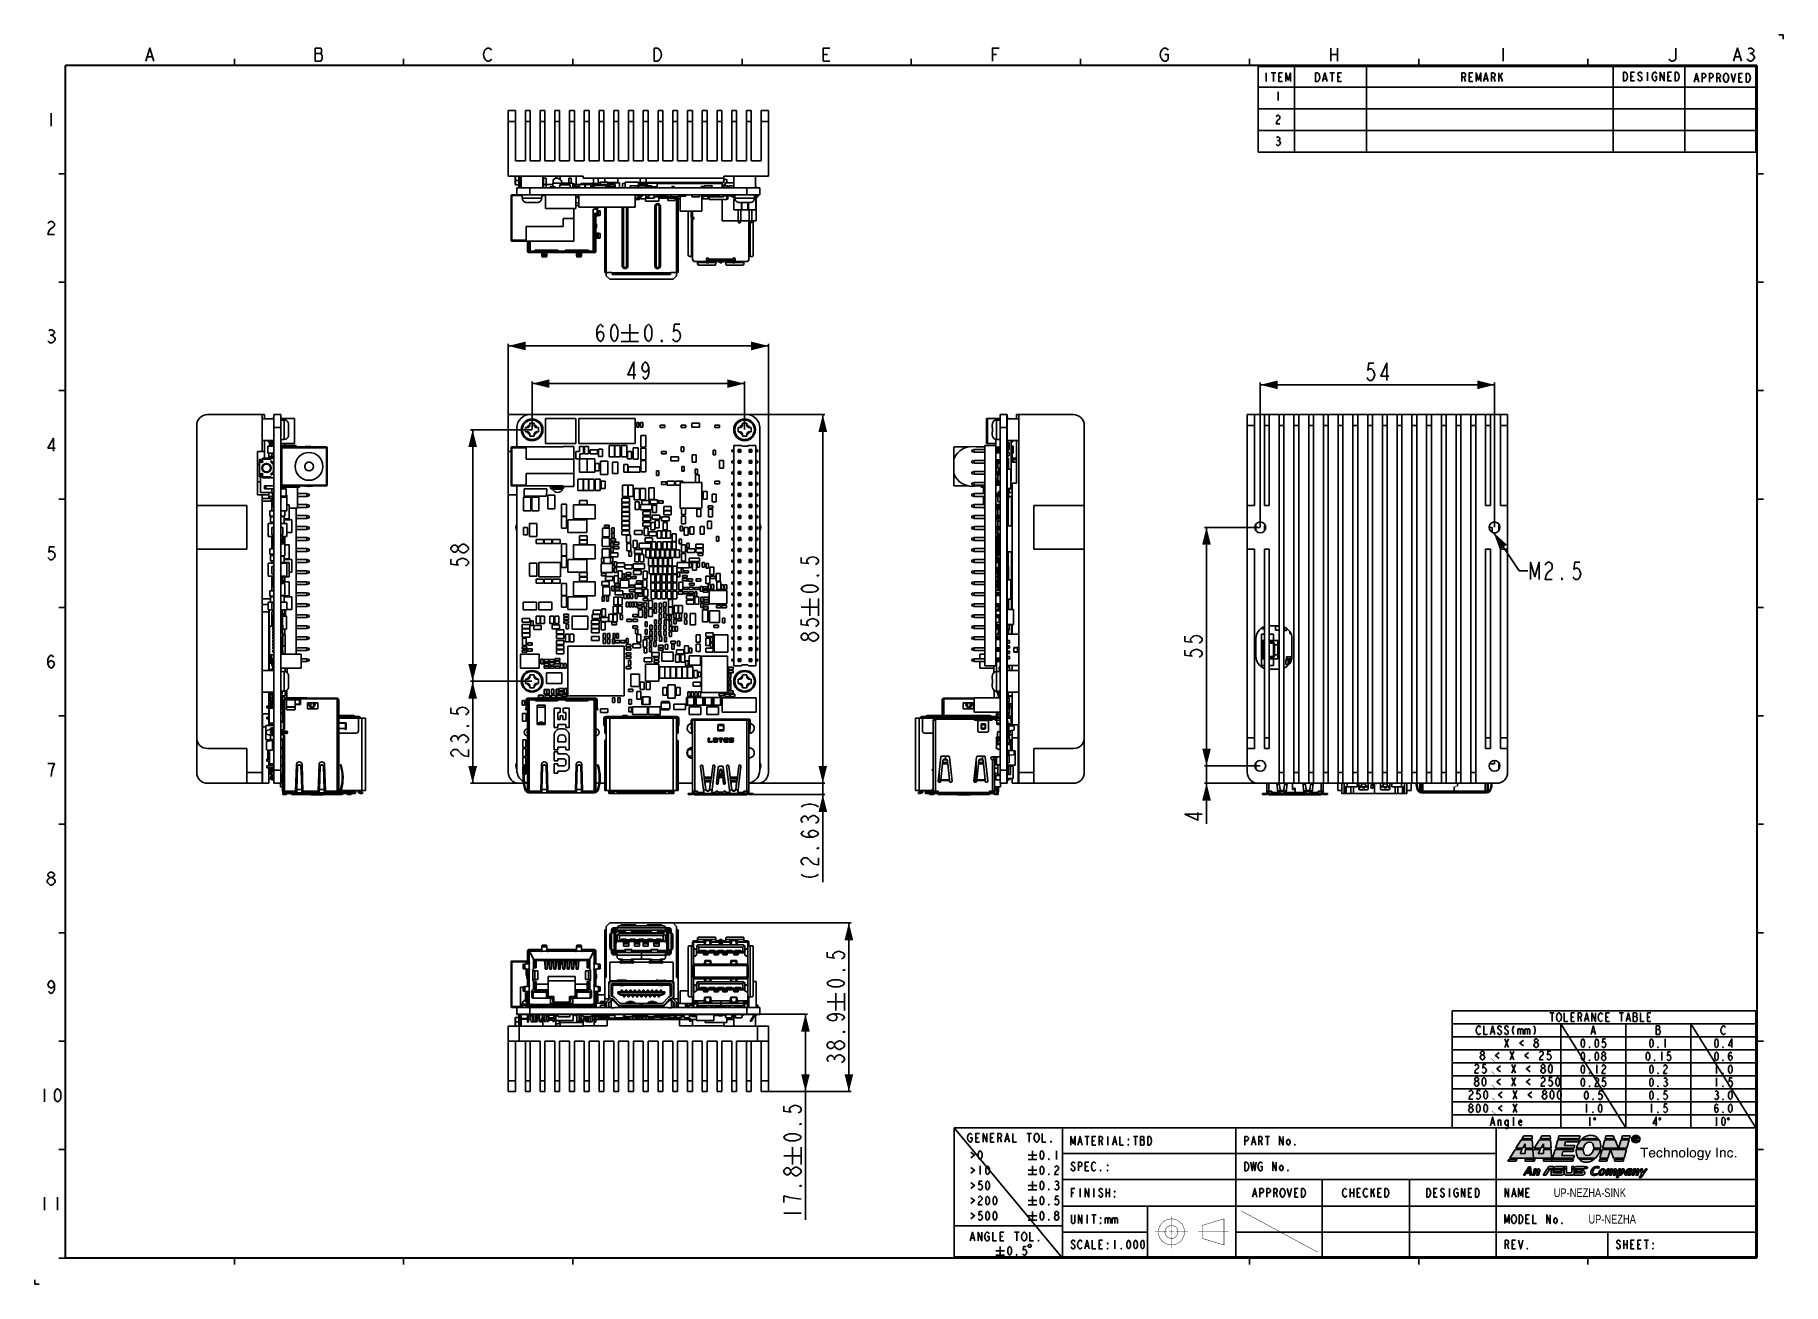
# Model space of a CAD drawing. Header units: millimetres. Extents: x 15 to 418, y 12 to 300.
import ezdxf

# ---------------------------------------------------------------- set-up
doc = ezdxf.new("R2010")
doc.units = ezdxf.units.MM
doc.header["$LTSCALE"] = 23.1
doc.layers.get('0').update_dxf_attribs({"linetype": 'CONTINUOUS'})
doc.styles.get("Standard").update_dxf_attribs({"font": 'txt', "width": 0.8})
doc.dimstyles.new('DIMSTYLE_1', dxfattribs={"dimtxt": 4, "dimasz": 4, "dimexe": 0.5, "dimexo": 0.0625, "dimgap": 1, "dimtad": 0, "dimtih": 1, "dimtoh": 1, "dimdec": 1, "dimdsep": 46, "dimtxsty": 'Standard', "dimblk": '_FILLED', "dimblk1": '_FILLED', "dimblk2": '_FILLED', "dimcen": 0.09, "dimadec": 0, "dimazin": 0, "dimtol": 1, "dimtp": 0.5, "dimtm": 0.5, "dimtfac": 1, "dimtdec": 1, "dimtofl": 0, "dimtmove": 0, "dimatfit": 3, "dimldrblk": '_FILLED', "dimfxl": 0, "dimtolj": 1, "dimarcsym": 0})
doc.dimstyles.new('DIMSTYLE_2', dxfattribs={"dimtxt": 4, "dimasz": 4, "dimexe": 0.5, "dimexo": 0.0625, "dimgap": 1, "dimtad": 0, "dimtih": 1, "dimtoh": 1, "dimdsep": 46, "dimtxsty": 'Standard', "dimblk": '_FILLED', "dimblk1": '_FILLED', "dimblk2": '_FILLED', "dimcen": 0.09, "dimadec": 0, "dimazin": 0, "dimtol": 1, "dimtp": 0.5, "dimtm": 0.5, "dimtfac": 1, "dimtofl": 0, "dimtmove": 0, "dimatfit": 3, "dimldrblk": '_FILLED', "dimfxl": 0, "dimtolj": 1, "dimarcsym": 0})
doc.dimstyles.new('DIMSTYLE_3', dxfattribs={"dimtxt": 4, "dimasz": 4, "dimexe": 0.5, "dimexo": 0.0625, "dimgap": 1, "dimtad": 0, "dimtih": 1, "dimtoh": 1, "dimdsep": 46, "dimtxsty": 'Standard', "dimblk": '_FILLED', "dimblk1": '_FILLED', "dimblk2": '_FILLED', "dimcen": 0.09, "dimadec": 0, "dimazin": 0, "dimtp": 0.01, "dimtm": 0.01, "dimtfac": 1, "dimtofl": 0, "dimtmove": 0, "dimatfit": 3, "dimldrblk": '_FILLED', "dimfxl": 0, "dimtolj": 1, "dimarcsym": 0})
doc.dimstyles.new('DIMSTYLE_4', dxfattribs={"dimtxt": 4, "dimasz": 4, "dimexe": 0.5, "dimexo": 0.0625, "dimgap": 1, "dimtad": 0, "dimtih": 1, "dimtoh": 1, "dimdsep": 46, "dimtxsty": 'Standard', "dimblk": '_FILLED', "dimblk1": '_FILLED', "dimblk2": '_FILLED', "dimcen": 0.09, "dimadec": 0, "dimazin": 0, "dimtp": 0.2, "dimtm": 0.2, "dimtfac": 1, "dimtofl": 0, "dimtmove": 0, "dimatfit": 3, "dimldrblk": '_FILLED', "dimfxl": 0, "dimtolj": 1, "dimarcsym": 0})
doc.dimstyles.get("Standard").update_dxf_attribs({"dimtxt": 4, "dimasz": 4, "dimexe": 0.5, "dimexo": 0.0625, "dimtad": 0, "dimtih": 1, "dimtoh": 1, "dimdsep": 46, "dimtxsty": 'Standard', "dimblk": '_FILLED', "dimblk1": '_FILLED', "dimblk2": '_FILLED', "dimcen": 0.09, "dimadec": 0, "dimazin": 0, "dimtol": 1, "dimtp": 0.01, "dimtm": 0.01, "dimtfac": 1, "dimtofl": 0, "dimtmove": 0, "dimatfit": 3, "dimldrblk": '_FILLED', "dimfxl": 0, "dimtolj": 1, "dimarcsym": 0})

msp = doc.modelspace()

# ---------------------------------------------------------------- texts
at = {"char_height": 2, "attachment_point": 1}
for s, insert in [('UP-NEZHA-SINK', (365.14, 34.053)), ('UP-NEZHA', (373.14, 27.959))]:
    msp.add_mtext_dynamic_manual_height_columns(s, width=40.11808, gutter_width=1, heights=[0], dxfattribs=dict(at, insert=insert))

# ---------------------------------------------------------------- blocks, each defined once
blk = doc.blocks.new('_FILLED')
at = {"color": 0, "linetype": 'ByBlock'}
blk.add_solid([(0, 0), (-1, 0.25), (-1, -0.25)], dxfattribs=at)
blk = doc.blocks.new('*D1')
at = {"color": 2, "linetype": 'Continuous', "transparency": 16777216}
for p, q in [((162.16, 95.26), (203.14, 95.26)), ((202.64, 95.26), (202.64, 75.81)), ((202.64, 56.37), (202.64, 75.81)), ((184.16, 56.37), (203.14, 56.37))]:
    blk.add_line(p, q, dxfattribs=at)
at = {"color": 2, "linetype": 'Continuous', "transparency": 16777216, "xscale": 4, "yscale": 4, "zscale": 4}
for p, rotation in [((202.64, 95.26), 90), ((202.64, 56.37), 270)]:
    blk.add_blockref('_FILLED', p, dxfattribs=dict(at, rotation=rotation))
blk = doc.blocks.new('*D2')
at = {"color": 2, "linetype": 'Continuous', "transparency": 16777216}
for p, q in [((182.16, 74.19), (193.13, 74.19)), ((192.63, 74.19), (192.63, 65.28)), ((192.63, 56.37), (192.63, 65.28)), ((192.63, 65.28), (192.63, 26.77)), ((184.16, 56.37), (193.13, 56.37))]:
    blk.add_line(p, q, dxfattribs=at)
at = {"color": 2, "linetype": 'Continuous', "transparency": 16777216, "xscale": 4, "yscale": 4, "zscale": 4}
for p, rotation in [((192.63, 74.19), 90), ((192.63, 56.37), 270)]:
    blk.add_blockref('_FILLED', p, dxfattribs=dict(at, rotation=rotation))
blk = doc.blocks.new('*D3')
at = {"color": 2, "linetype": 'Continuous', "transparency": 16777216}
for p, q in [((179.16, 212.47), (197.13, 212.47)), ((196.63, 212.47), (196.63, 169.97)), ((196.63, 127.47), (196.63, 169.97)), ((181.66, 127.47), (197.13, 127.47))]:
    blk.add_line(p, q, dxfattribs=at)
at = {"color": 2, "linetype": 'Continuous', "transparency": 16777216, "xscale": 4, "yscale": 4, "zscale": 4}
for p, rotation in [((196.63, 212.47), 90), ((196.63, 127.47), 270)]:
    blk.add_blockref('_FILLED', p, dxfattribs=dict(at, rotation=rotation))
blk = doc.blocks.new('*D4')
at = {"color": 2, "linetype": 'Continuous', "transparency": 16777216}
for p, q in [((129.54, 208.97), (115.41, 208.97)), ((115.91, 208.97), (115.91, 179.97)), ((115.91, 150.97), (115.91, 179.97)), ((129.54, 150.97), (115.41, 150.97))]:
    blk.add_line(p, q, dxfattribs=at)
at = {"color": 2, "linetype": 'Continuous', "transparency": 16777216, "xscale": 4, "yscale": 4, "zscale": 4}
for p, rotation in [((115.91, 208.97), 90), ((115.91, 150.97), 270)]:
    blk.add_blockref('_FILLED', p, dxfattribs=dict(at, rotation=rotation))
blk = doc.blocks.new('*D5')
at = {"color": 2, "linetype": 'Continuous', "transparency": 16777216}
for p, q in [((129.6, 209.03), (129.6, 220.11)), ((129.6, 219.61), (154.1, 219.61)), ((178.6, 219.61), (154.1, 219.61)), ((178.6, 209.03), (178.6, 220.11))]:
    blk.add_line(p, q, dxfattribs=at)
at = {"color": 2, "linetype": 'Continuous', "transparency": 16777216, "xscale": 4, "yscale": 4, "zscale": 4, "rotation": 180}
blk.add_blockref('_FILLED', (129.6, 219.61), dxfattribs=at)
at = {"color": 2, "linetype": 'Continuous', "transparency": 16777216, "xscale": 4, "yscale": 4, "zscale": 4}
blk.add_blockref('_FILLED', (178.6, 219.61), dxfattribs=at)
blk = doc.blocks.new('*D6')
at = {"color": 2, "linetype": 'Continuous', "transparency": 16777216}
for p, q in [((129.54, 150.97), (115.41, 150.97)), ((115.91, 150.97), (115.91, 139.22)), ((115.91, 127.47), (115.91, 139.22)), ((126.54, 127.47), (115.41, 127.47))]:
    blk.add_line(p, q, dxfattribs=at)
at = {"color": 2, "linetype": 'Continuous', "transparency": 16777216, "xscale": 4, "yscale": 4, "zscale": 4}
for p, rotation in [((115.91, 150.97), 90), ((115.91, 127.47), 270)]:
    blk.add_blockref('_FILLED', p, dxfattribs=dict(at, rotation=rotation))
blk = doc.blocks.new('*D7')
at = {"color": 2, "linetype": 'Continuous', "transparency": 16777216}
for p, q in [((196.63, 127.47), (196.63, 129.47)), ((196.63, 129.47), (196.63, 126.15)), ((181.66, 127.47), (197.13, 127.47)), ((196.63, 104.65), (196.63, 126.15)), ((180.32, 124.84), (197.13, 124.84)), ((196.63, 124.84), (196.63, 104.65))]:
    blk.add_line(p, q, dxfattribs=at)
at = {"color": 2, "linetype": 'Continuous', "transparency": 16777216, "xscale": 4, "yscale": 4, "zscale": 4}
for p, rotation in [((196.63, 127.47), 270), ((196.63, 124.84), 90)]:
    blk.add_blockref('_FILLED', p, dxfattribs=dict(at, rotation=rotation))
blk = doc.blocks.new('*D8')
at = {"color": 2, "linetype": 'Continuous', "transparency": 16777216}
for p, q in [((297.43, 186.47), (284.59, 186.47)), ((285.09, 186.47), (285.09, 158.97)), ((285.09, 131.47), (285.09, 158.97)), ((297.43, 131.47), (284.59, 131.47))]:
    blk.add_line(p, q, dxfattribs=at)
at = {"color": 2, "linetype": 'Continuous', "transparency": 16777216, "xscale": 4, "yscale": 4, "zscale": 4}
for p, rotation in [((285.09, 186.47), 90), ((285.09, 131.47), 270)]:
    blk.add_blockref('_FILLED', p, dxfattribs=dict(at, rotation=rotation))
blk = doc.blocks.new('*D9')
at = {"color": 2, "linetype": 'Continuous', "transparency": 16777216}
for p, q in [((297.49, 186.53), (297.49, 219.83)), ((297.49, 219.33), (324.49, 219.33)), ((351.49, 219.33), (324.49, 219.33)), ((351.49, 186.53), (351.49, 219.83))]:
    blk.add_line(p, q, dxfattribs=at)
at = {"color": 2, "linetype": 'Continuous', "transparency": 16777216, "xscale": 4, "yscale": 4, "zscale": 4, "rotation": 180}
blk.add_blockref('_FILLED', (297.49, 219.33), dxfattribs=at)
at = {"color": 2, "linetype": 'Continuous', "transparency": 16777216, "xscale": 4, "yscale": 4, "zscale": 4}
blk.add_blockref('_FILLED', (351.49, 219.33), dxfattribs=at)
blk = doc.blocks.new('*D10')
at = {"color": 2, "linetype": 'Continuous', "transparency": 16777216}
for p, q in [((285.09, 131.47), (285.09, 133.47)), ((285.09, 133.47), (285.09, 129.47)), ((297.43, 131.47), (284.59, 131.47)), ((285.09, 118.12), (285.09, 129.47)), ((296.93, 127.47), (284.59, 127.47)), ((285.09, 127.47), (285.09, 118.12))]:
    blk.add_line(p, q, dxfattribs=at)
at = {"color": 2, "linetype": 'Continuous', "transparency": 16777216, "xscale": 4, "yscale": 4, "zscale": 4}
for p, rotation in [((285.09, 131.47), 270), ((285.09, 127.47), 90)]:
    blk.add_blockref('_FILLED', p, dxfattribs=dict(at, rotation=rotation))
blk = doc.blocks.new('*D11')
at = {"color": 2, "linetype": 'Continuous', "transparency": 16777216}
for p, q in [((124.1, 212.53), (124.1, 228.8)), ((124.1, 228.3), (154.1, 228.3)), ((184.1, 228.3), (154.1, 228.3)), ((184.1, 212.53), (184.1, 228.8))]:
    blk.add_line(p, q, dxfattribs=at)
at = {"color": 2, "linetype": 'Continuous', "transparency": 16777216, "xscale": 4, "yscale": 4, "zscale": 4, "rotation": 180}
blk.add_blockref('_FILLED', (124.1, 228.3), dxfattribs=at)
at = {"color": 2, "linetype": 'Continuous', "transparency": 16777216, "xscale": 4, "yscale": 4, "zscale": 4}
blk.add_blockref('_FILLED', (184.1, 228.3), dxfattribs=at)

# ---------------------------------------------------------------- dimensions: what is measured, and where the dimension line sits
at = {"color": 2, "linetype": 'Continuous'}
for base, p1, p2, dimstyle, picture, middle in [((184.101, 228.301), (124.101, 212.47), (184.101, 212.47), 'DIMSTYLE_2', '*D11', (143.768, 228.301)), ((178.601, 219.606), (129.601, 208.97), (178.601, 208.97), 'DIMSTYLE_3', '*D5', (150.901, 219.606))]:
    dim = msp.add_linear_dim(base=base, p1=p1, p2=p2, dimstyle=dimstyle, override={"dimtad": 1, "dimtih": 0, "dimtoh": 0}, dxfattribs=at)
    dim.commit()
    dim.dimension.update_dxf_attribs({"geometry": picture, "text_midpoint": middle, "dimtype": 160})
for base, p1, p2, angle, dimstyle, picture, middle in [((297.491, 219.327), (351.491, 186.47), (297.491, 186.47), 180, 'DIMSTYLE_4', '*D9', (321.291, 219.327)), ((196.626, 127.47), (179.101, 212.47), (181.601, 127.47), 270, 'DIMSTYLE_2', '*D3', (196.626, 159.636)), ((115.912, 150.97), (129.601, 208.97), (129.601, 150.97), 270, 'DIMSTYLE_3', '*D4', (115.912, 176.77)), ((285.095, 131.47), (297.491, 186.47), (297.491, 131.47), 270, 'DIMSTYLE_4', '*D8', (285.095, 155.77)), ((115.912, 150.97), (126.601, 127.47), (129.601, 150.97), 90, 'DIMSTYLE_3', '*D6', (115.912, 132.82)), ((285.095, 131.47), (296.991, 127.47), (297.491, 131.47), 90, 'DIMSTYLE_3', '*D10', (285.095, 118.122)), ((202.643, 56.367), (162.101, 95.259), (184.101, 56.367), 270, 'DIMSTYLE_1', '*D1', (202.643, 62.28)), ((192.628, 56.367), (182.101, 74.189), (184.101, 56.367), 270, 'DIMSTYLE_1', '*D2', (192.628, 26.773))]:
    dim = msp.add_linear_dim(base=base, p1=p1, p2=p2, angle=angle, dimstyle=dimstyle, override={"dimtad": 1, "dimtih": 0, "dimtoh": 0}, dxfattribs=at)
    dim.commit()
    dim.dimension.update_dxf_attribs({"geometry": picture, "text_midpoint": middle, "dimtype": 160})
dim = msp.add_linear_dim(base=(196.626, 127.47), p1=(180.255, 124.839), p2=(181.601, 127.47), angle=90, text='(<>)', dimstyle='DIMSTYLE_3', override={"dimtad": 1, "dimtih": 0, "dimtoh": 0}, dxfattribs=at)
dim.commit()
dim.dimension.update_dxf_attribs({"geometry": '*D7', "text_midpoint": (196.626, 104.646), "dimtype": 160})

# ---------------------------------------------------------------- hatches: boundary and pattern name
at = {"linetype": 'Continuous'}
h = msp.add_hatch(color=5, dxfattribs=at)
h.paths.add_polyline_path([(360.481, 40.297), (360.462, 40.768), (358.585, 40.768), (358.572, 40.297)])
h.paths.add_polyline_path([(356.419, 40.298), (356.673, 40.768), (354.825, 40.768), (354.532, 40.298)])
h.paths.add_polyline_path([(360.446, 41.025), (360.322, 43.038), (358.585, 43.038), (358.585, 42.106), (357.363, 42.106), (357.884, 43.038), (356.245, 43.038), (354.986, 41.025)])
h.paths.add_polyline_path([(358.028, 43.296), (358.585, 44.293), (358.585, 43.296), (360.307, 43.296), (360.188, 45.231), (357.617, 45.231), (356.406, 43.296)])
h.paths.add_polyline_path([(360.173, 45.488), (360.129, 46.196), (358.22, 46.196), (357.777, 45.488)])
h = msp.add_hatch(color=1, dxfattribs=at)
edge = h.paths.add_edge_path()
edge.add_line((360.622, 40.298), (360.876, 40.768))
edge.add_line((360.876, 40.768), (360.462, 40.768))
edge.add_line((360.462, 40.768), (360.481, 40.298))
edge.add_line((360.481, 40.298), (360.622, 40.298))
h.paths.add_polyline_path([(364.684, 40.303), (364.665, 40.768), (362.788, 40.768), (362.775, 40.303)])
edge = h.paths.add_edge_path()
edge.add_line((364.65, 41.025), (364.526, 43.038))
edge.add_line((364.526, 43.038), (362.788, 43.038))
edge.add_line((362.788, 43.038), (362.788, 42.106))
edge.add_line((362.788, 42.106), (361.565, 42.106))
edge.add_line((361.565, 42.106), (362.087, 43.038))
edge.add_line((362.087, 43.038), (360.449, 43.038))
edge.add_line((360.449, 43.038), (360.334, 42.854))
edge.add_line((360.334, 42.854), (360.446, 41.025))
edge.add_line((360.446, 41.025), (364.65, 41.025))
h.paths.add_polyline_path([(362.231, 43.296), (362.788, 44.293), (362.788, 43.296), (364.51, 43.296), (364.392, 45.231), (361.821, 45.231), (360.609, 43.296)])
h.paths.add_polyline_path([(364.376, 45.488), (364.333, 46.196), (362.424, 46.196), (361.981, 45.488)])
h = msp.add_hatch(color=5, dxfattribs=at)
edge = h.paths.add_edge_path()
edge.add_spline(control_points=[(371.961, 43.296), (372.126, 44.107), (372.745, 44.748), (373.385, 44.748), (374.023, 44.748), (374.447, 44.107), (374.363, 43.296), (374.363, 43.296), (375.95, 43.296), (375.95, 43.296), (376.059, 44.034), (375.93, 44.708), (375.62, 45.231), (375.62, 45.231), (371.391, 45.231), (371.391, 45.231), (370.897, 44.708), (370.53, 44.034), (370.378, 43.296), (370.378, 43.296), (371.961, 43.296), (371.961, 43.296)], knot_values=[0, 0, 0, 0, 1, 1, 1, 2, 2, 2, 3, 3, 3, 4, 4, 4, 5, 5, 5, 6, 6, 6, 7, 7, 7, 7], degree=3, periodic=0)
edge = h.paths.add_edge_path()
edge.add_spline(control_points=[(374.322, 43.038), (374.141, 42.253), (373.533, 41.639), (372.909, 41.639), (372.284, 41.639), (371.863, 42.253), (371.923, 43.038), (371.923, 43.038), (370.332, 43.038), (370.332, 43.038), (370.229, 42.258), (370.395, 41.552), (370.757, 41.025), (370.757, 41.025), (374.772, 41.025), (374.772, 41.025), (375.319, 41.552), (375.734, 42.258), (375.906, 43.038), (375.906, 43.038), (374.322, 43.038), (374.322, 43.038)], knot_values=[0, 0, 0, 0, 1, 1, 1, 2, 2, 2, 3, 3, 3, 4, 4, 4, 5, 5, 5, 6, 6, 6, 7, 7, 7, 7], degree=3, periodic=0)
edge = h.paths.add_edge_path()
edge.add_spline(control_points=[(372.596, 40.07), (373.261, 40.07), (373.919, 40.332), (374.476, 40.768), (374.476, 40.768), (370.962, 40.768), (370.962, 40.768), (371.365, 40.332), (371.929, 40.07), (372.596, 40.07)], knot_values=[0, 0, 0, 0, 1, 1, 1, 2, 2, 2, 3, 3, 3, 3], degree=3, periodic=0)
edge = h.paths.add_edge_path()
edge.add_spline(control_points=[(373.697, 46.318), (372.967, 46.318), (372.247, 46.003), (371.659, 45.488), (371.659, 45.488), (375.443, 45.488), (375.443, 45.488), (375.037, 46.003), (374.428, 46.318), (373.697, 46.318)], knot_values=[0, 0, 0, 0, 1, 1, 1, 2, 2, 2, 3, 3, 3, 3], degree=3, periodic=0)
h.paths.add_polyline_path([(369.517, 40.298), (369.655, 40.768), (364.803, 40.768), (364.67, 40.298)])
h.paths.add_polyline_path([(377.408, 40.298), (377.552, 40.768), (375.73, 40.768), (375.607, 40.298)])
h.paths.add_polyline_path([(381.161, 40.298), (381.289, 40.768), (379.04, 40.768), (379.21, 40.298)])
h.paths.add_polyline_path([(369.73, 41.025), (369.908, 41.628), (367.013, 41.628), (367.27, 42.529), (369.629, 42.529), (369.77, 43.038), (365.447, 43.038), (364.876, 41.025)])
h.paths.add_polyline_path([(377.63, 41.025), (378.229, 43.001), (378.946, 41.025), (381.36, 41.025), (381.908, 43.038), (376.325, 43.038), (375.798, 41.025)])
h.paths.add_polyline_path([(369.842, 43.296), (370.015, 43.923), (367.635, 43.923), (367.828, 44.824), (370.809, 44.824), (370.934, 45.231), (366.069, 45.231), (365.52, 43.296)])
h.paths.add_polyline_path([(381.979, 43.296), (382.508, 45.231), (380.685, 45.231), (380.073, 43.301), (379.269, 45.231), (376.899, 45.231), (376.392, 43.296)])
h.paths.add_polyline_path([(371.014, 45.488), (371.233, 46.196), (366.343, 46.196), (366.142, 45.488)])
h.paths.add_polyline_path([(379.162, 45.488), (378.868, 46.196), (377.151, 46.196), (376.966, 45.488)])
h.paths.add_polyline_path([(382.578, 45.488), (382.771, 46.196), (380.99, 46.196), (380.766, 45.488)])
h = msp.add_hatch(color=5, dxfattribs=at)
edge = h.paths.add_edge_path()
edge.add_spline(control_points=[(361.701, 38.575), (361.578, 38.575), (361.45, 38.518), (361.318, 38.404), (361.186, 38.291), (361.06, 38.137), (360.94, 37.944), (360.94, 37.944), (361.11, 38.542), (361.11, 38.542), (361.11, 38.542), (360.721, 38.542), (360.721, 38.542), (360.721, 38.542), (360.309, 37.102), (360.309, 37.102), (360.309, 37.102), (360.699, 37.102), (360.699, 37.102), (360.699, 37.102), (360.836, 37.579), (360.836, 37.579), (360.935, 37.718), (361.049, 37.859), (361.178, 38.003), (361.307, 38.146), (361.402, 38.218), (361.463, 38.218), (361.5, 38.218), (361.517, 38.194), (361.512, 38.144), (361.511, 38.127), (361.507, 38.109), (361.501, 38.09), (361.501, 38.09), (361.219, 37.102), (361.219, 37.102), (361.219, 37.102), (361.608, 37.102), (361.608, 37.102), (361.608, 37.102), (361.899, 38.116), (361.899, 38.116), (361.917, 38.178), (361.928, 38.235), (361.932, 38.287), (361.941, 38.383), (361.922, 38.455), (361.877, 38.502), (361.832, 38.551), (361.773, 38.575), (361.701, 38.575)], knot_values=[0, 0, 0, 0, 1, 1, 1, 2, 2, 2, 3, 3, 3, 4, 4, 4, 5, 5, 5, 6, 6, 6, 7, 7, 7, 8, 8, 8, 9, 9, 9, 10, 10, 10, 11, 11, 11, 12, 12, 12, 13, 13, 13, 14, 14, 14, 15, 15, 15, 16, 16, 16, 17, 17, 17, 17], degree=3, periodic=0)
edge = h.paths.add_edge_path()
edge.add_spline(control_points=[(381.123, 38.575), (380.998, 38.575), (380.864, 38.511), (380.723, 38.383), (380.582, 38.254), (380.462, 38.108), (380.363, 37.944), (380.363, 37.944), (380.534, 38.542), (380.534, 38.542), (380.534, 38.542), (380.145, 38.542), (380.145, 38.542), (380.145, 38.542), (379.585, 36.584), (379.585, 36.584), (379.585, 36.584), (379.974, 36.584), (379.974, 36.584), (379.974, 36.584), (380.122, 37.102), (380.122, 37.102), (380.2, 37.08), (380.268, 37.069), (380.326, 37.069), (380.468, 37.069), (380.615, 37.118), (380.767, 37.216), (380.919, 37.313), (381.058, 37.461), (381.185, 37.659), (381.312, 37.858), (381.383, 38.044), (381.398, 38.219), (381.405, 38.306), (381.384, 38.387), (381.336, 38.462), (381.287, 38.537), (381.216, 38.575), (381.123, 38.575)], knot_values=[0, 0, 0, 0, 1, 1, 1, 2, 2, 2, 3, 3, 3, 4, 4, 4, 5, 5, 5, 6, 6, 6, 7, 7, 7, 8, 8, 8, 9, 9, 9, 10, 10, 10, 11, 11, 11, 12, 12, 12, 13, 13, 13, 13], degree=3, periodic=0)
edge = h.paths.add_edge_path()
edge.add_spline(control_points=[(380.863, 37.75), (380.785, 37.594), (380.704, 37.482), (380.62, 37.414), (380.535, 37.346), (380.454, 37.312), (380.375, 37.312), (380.314, 37.312), (380.255, 37.328), (380.196, 37.361), (380.196, 37.361), (380.264, 37.599), (380.264, 37.599), (380.358, 37.728), (380.474, 37.866), (380.612, 38.014), (380.751, 38.161), (380.854, 38.235), (380.923, 38.235), (380.951, 38.235), (380.97, 38.224), (380.98, 38.202), (380.991, 38.18), (380.995, 38.155), (380.992, 38.128), (380.984, 38.031), (380.941, 37.906), (380.863, 37.75)], knot_values=[0, 0, 0, 0, 1, 1, 1, 2, 2, 2, 3, 3, 3, 4, 4, 4, 5, 5, 5, 6, 6, 6, 7, 7, 7, 8, 8, 8, 9, 9, 9, 9], degree=3, periodic=0)
edge = h.paths.add_edge_path()
edge.add_spline(control_points=[(384.599, 38.575), (384.475, 38.575), (384.348, 38.518), (384.216, 38.404), (384.084, 38.291), (383.958, 38.137), (383.838, 37.944), (383.838, 37.944), (384.008, 38.542), (384.008, 38.542), (384.008, 38.542), (383.619, 38.542), (383.619, 38.542), (383.619, 38.542), (383.207, 37.102), (383.207, 37.102), (383.207, 37.102), (383.597, 37.102), (383.597, 37.102), (383.597, 37.102), (383.734, 37.579), (383.734, 37.579), (383.833, 37.718), (383.947, 37.859), (384.076, 38.003), (384.205, 38.146), (384.3, 38.218), (384.361, 38.218), (384.398, 38.218), (384.415, 38.194), (384.41, 38.144), (384.409, 38.127), (384.405, 38.109), (384.399, 38.09), (384.399, 38.09), (384.117, 37.102), (384.117, 37.102), (384.117, 37.102), (384.506, 37.102), (384.506, 37.102), (384.506, 37.102), (384.797, 38.116), (384.797, 38.116), (384.814, 38.178), (384.826, 38.235), (384.83, 38.287), (384.838, 38.383), (384.82, 38.455), (384.775, 38.502), (384.73, 38.551), (384.671, 38.575), (384.599, 38.575)], knot_values=[0, 0, 0, 0, 1, 1, 1, 2, 2, 2, 3, 3, 3, 4, 4, 4, 5, 5, 5, 6, 6, 6, 7, 7, 7, 8, 8, 8, 9, 9, 9, 10, 10, 10, 11, 11, 11, 12, 12, 12, 13, 13, 13, 14, 14, 14, 15, 15, 15, 16, 16, 16, 17, 17, 17, 17], degree=3, periodic=0)
edge = h.paths.add_edge_path()
edge.add_spline(control_points=[(376.542, 38.575), (376.372, 38.575), (376.214, 38.531), (376.068, 38.442), (375.921, 38.354), (375.795, 38.225), (375.689, 38.057), (375.584, 37.888), (375.523, 37.719), (375.509, 37.551), (375.497, 37.407), (375.536, 37.291), (375.627, 37.202), (375.718, 37.114), (375.846, 37.069), (376.011, 37.069), (376.191, 37.069), (376.353, 37.114), (376.498, 37.202), (376.642, 37.291), (376.767, 37.42), (376.872, 37.588), (376.978, 37.756), (377.037, 37.925), (377.052, 38.093), (377.064, 38.236), (377.025, 38.352), (376.936, 38.441), (376.846, 38.53), (376.715, 38.575), (376.542, 38.575)], knot_values=[0, 0, 0, 0, 1, 1, 1, 2, 2, 2, 3, 3, 3, 4, 4, 4, 5, 5, 5, 6, 6, 6, 7, 7, 7, 8, 8, 8, 9, 9, 9, 10, 10, 10, 10], degree=3, periodic=0)
edge = h.paths.add_edge_path()
edge.add_spline(control_points=[(376.637, 38.025), (376.627, 37.907), (376.595, 37.792), (376.542, 37.678), (376.49, 37.565), (376.428, 37.477), (376.356, 37.415), (376.284, 37.352), (376.204, 37.321), (376.116, 37.321), (376.048, 37.321), (375.997, 37.346), (375.963, 37.396), (375.929, 37.447), (375.916, 37.52), (375.924, 37.616), (375.934, 37.737), (375.966, 37.854), (376.019, 37.967), (376.072, 38.08), (376.135, 38.168), (376.207, 38.23), (376.28, 38.292), (376.357, 38.323), (376.44, 38.323), (376.512, 38.323), (376.565, 38.298), (376.599, 38.248), (376.632, 38.197), (376.645, 38.123), (376.637, 38.025)], knot_values=[0, 0, 0, 0, 1, 1, 1, 2, 2, 2, 3, 3, 3, 4, 4, 4, 5, 5, 5, 6, 6, 6, 7, 7, 7, 8, 8, 8, 9, 9, 9, 10, 10, 10, 10], degree=3, periodic=0)
edge = h.paths.add_edge_path()
edge.add_spline(control_points=[(382.656, 38.567), (382.621, 38.572), (382.59, 38.575), (382.561, 38.575), (382.419, 38.575), (382.272, 38.526), (382.121, 38.429), (381.97, 38.331), (381.83, 38.183), (381.704, 37.985), (381.577, 37.786), (381.506, 37.6), (381.491, 37.425), (381.484, 37.34), (381.505, 37.259), (381.553, 37.183), (381.601, 37.107), (381.672, 37.069), (381.766, 37.069), (381.884, 37.069), (382.014, 37.13), (382.153, 37.251), (382.293, 37.372), (382.417, 37.522), (382.526, 37.7), (382.526, 37.7), (382.355, 37.102), (382.355, 37.102), (382.355, 37.102), (382.744, 37.102), (382.744, 37.102), (382.744, 37.102), (383.155, 38.542), (383.155, 38.542), (383.155, 38.542), (382.766, 38.542), (382.766, 38.542), (382.726, 38.553), (382.69, 38.561), (382.656, 38.567)], knot_values=[0, 0, 0, 0, 1, 1, 1, 2, 2, 2, 3, 3, 3, 4, 4, 4, 5, 5, 5, 6, 6, 6, 7, 7, 7, 8, 8, 8, 9, 9, 9, 10, 10, 10, 11, 11, 11, 12, 12, 12, 13, 13, 13, 13], degree=3, periodic=0)
edge = h.paths.add_edge_path()
edge.add_spline(control_points=[(382.624, 38.045), (382.534, 37.921), (382.419, 37.785), (382.28, 37.638), (382.142, 37.492), (382.037, 37.418), (381.967, 37.418), (381.939, 37.418), (381.92, 37.43), (381.91, 37.452), (381.9, 37.475), (381.896, 37.499), (381.899, 37.524), (381.907, 37.62), (381.95, 37.745), (382.027, 37.899), (382.105, 38.053), (382.186, 38.164), (382.269, 38.231), (382.352, 38.299), (382.433, 38.332), (382.512, 38.332), (382.543, 38.332), (382.573, 38.328), (382.604, 38.32), (382.634, 38.312), (382.663, 38.3), (382.692, 38.284), (382.692, 38.284), (382.624, 38.045), (382.624, 38.045)], knot_values=[0, 0, 0, 0, 1, 1, 1, 2, 2, 2, 3, 3, 3, 4, 4, 4, 5, 5, 5, 6, 6, 6, 7, 7, 7, 8, 8, 8, 9, 9, 9, 10, 10, 10, 10], degree=3, periodic=0)
edge = h.paths.add_edge_path()
edge.add_spline(control_points=[(379.564, 38.494), (379.525, 38.548), (379.467, 38.575), (379.392, 38.575), (379.153, 38.575), (378.899, 38.364), (378.629, 37.944), (378.629, 37.944), (378.686, 38.144), (378.686, 38.144), (378.702, 38.204), (378.713, 38.261), (378.718, 38.315), (378.726, 38.406), (378.708, 38.472), (378.665, 38.513), (378.622, 38.554), (378.568, 38.575), (378.505, 38.575), (378.381, 38.575), (378.252, 38.516), (378.12, 38.398), (377.987, 38.28), (377.864, 38.128), (377.752, 37.944), (377.752, 37.944), (377.923, 38.542), (377.923, 38.542), (377.923, 38.542), (377.549, 38.542), (377.549, 38.542), (377.549, 38.542), (377.138, 37.102), (377.138, 37.102), (377.138, 37.102), (377.512, 37.102), (377.512, 37.102), (377.512, 37.102), (377.655, 37.603), (377.655, 37.603), (377.973, 38.013), (378.175, 38.218), (378.262, 38.218), (378.275, 38.218), (378.288, 38.212), (378.3, 38.201), (378.311, 38.19), (378.316, 38.17), (378.313, 38.142), (378.311, 38.117), (378.307, 38.093), (378.301, 38.073), (378.301, 38.073), (378.023, 37.102), (378.023, 37.102), (378.023, 37.102), (378.389, 37.102), (378.389, 37.102), (378.389, 37.102), (378.532, 37.603), (378.532, 37.603), (378.854, 38.013), (379.059, 38.218), (379.148, 38.218), (379.161, 38.218), (379.173, 38.212), (379.185, 38.201), (379.197, 38.19), (379.201, 38.17), (379.199, 38.141), (379.197, 38.116), (379.193, 38.093), (379.187, 38.073), (379.187, 38.073), (378.909, 37.102), (378.909, 37.102), (378.909, 37.102), (379.283, 37.102), (379.283, 37.102), (379.283, 37.102), (379.582, 38.148), (379.582, 38.148), (379.598, 38.205), (379.608, 38.252), (379.612, 38.291), (379.618, 38.372), (379.602, 38.44), (379.564, 38.494)], knot_values=[0, 0, 0, 0, 1, 1, 1, 2, 2, 2, 3, 3, 3, 4, 4, 4, 5, 5, 5, 6, 6, 6, 7, 7, 7, 8, 8, 8, 9, 9, 9, 10, 10, 10, 11, 11, 11, 12, 12, 12, 13, 13, 13, 14, 14, 14, 15, 15, 15, 16, 16, 16, 17, 17, 17, 18, 18, 18, 19, 19, 19, 20, 20, 20, 21, 21, 21, 22, 22, 22, 23, 23, 23, 24, 24, 24, 25, 25, 25, 26, 26, 26, 27, 27, 27, 28, 28, 28, 29, 29, 29, 29], degree=3, periodic=0)
edge = h.paths.add_edge_path()
edge.add_spline(control_points=[(374.314, 37.402), (374.239, 37.44), (374.185, 37.497), (374.152, 37.574), (374.119, 37.651), (374.107, 37.74), (374.115, 37.839), (374.128, 38.001), (374.181, 38.164), (374.275, 38.329), (374.368, 38.494), (374.477, 38.617), (374.602, 38.701), (374.727, 38.784), (374.864, 38.825), (375.014, 38.825), (375.177, 38.825), (375.358, 38.784), (375.559, 38.702), (375.559, 38.702), (375.647, 39.016), (375.647, 39.016), (375.447, 39.066), (375.256, 39.091), (375.073, 39.091), (374.81, 39.091), (374.58, 39.031), (374.382, 38.91), (374.184, 38.789), (374.019, 38.626), (373.888, 38.42), (373.757, 38.215), (373.682, 38.002), (373.663, 37.781), (373.651, 37.644), (373.669, 37.519), (373.717, 37.406), (373.765, 37.292), (373.848, 37.205), (373.964, 37.145), (374.08, 37.084), (374.216, 37.054), (374.373, 37.054), (374.599, 37.054), (374.858, 37.097), (375.148, 37.183), (375.148, 37.183), (375.233, 37.48), (375.233, 37.48), (374.943, 37.39), (374.721, 37.345), (374.567, 37.345), (374.473, 37.345), (374.388, 37.364), (374.314, 37.402)], knot_values=[0, 0, 0, 0, 1, 1, 1, 2, 2, 2, 3, 3, 3, 4, 4, 4, 5, 5, 5, 6, 6, 6, 7, 7, 7, 8, 8, 8, 9, 9, 9, 10, 10, 10, 11, 11, 11, 12, 12, 12, 13, 13, 13, 14, 14, 14, 15, 15, 15, 16, 16, 16, 17, 17, 17, 18, 18, 18, 18], degree=3, periodic=0)
edge = h.paths.add_edge_path()
edge.add_spline(control_points=[(367.419, 39.094), (367.419, 39.094), (365.621, 39.094), (365.621, 39.094), (365.377, 39.078), (365.27, 38.963), (365.19, 38.88), (365.104, 38.792), (365.056, 38.606), (365.056, 38.606), (365.056, 38.606), (365.056, 39.09), (365.056, 39.09), (365.056, 39.09), (364.173, 39.09), (364.101, 39.09), (364.029, 39.09), (363.96, 39.06), (363.909, 38.989), (363.855, 38.919), (363.636, 38.563), (363.636, 38.563), (363.636, 38.563), (367.419, 38.563), (367.419, 38.563), (367.419, 38.563), (367.419, 39.094), (367.419, 39.094)], knot_values=[0, 0, 0, 0, 1, 1, 1, 2, 2, 2, 3, 3, 3, 4, 4, 4, 5, 5, 5, 6, 6, 6, 7, 7, 7, 8, 8, 8, 9, 9, 9, 9], degree=3, periodic=0)
edge = h.paths.add_edge_path()
edge.add_spline(control_points=[(369.287, 37.791), (369.287, 37.791), (369.285, 37.614), (369.113, 37.614), (368.942, 37.614), (368.205, 37.614), (368.205, 37.614), (368.205, 37.614), (368.051, 37.627), (368.051, 37.789), (368.051, 37.951), (368.051, 38.487), (368.051, 38.487), (368.051, 38.487), (367.518, 38.525), (367.518, 38.525), (367.518, 38.525), (367.518, 37.765), (367.518, 37.765), (367.517, 37.78), (367.516, 37.79), (367.516, 37.79), (367.503, 37.869), (367.352, 38.217), (367.023, 38.247), (366.827, 38.265), (365.083, 38.402), (365.083, 38.402), (365.117, 38.229), (365.195, 38.142), (365.248, 38.092), (365.369, 37.977), (365.561, 37.944), (365.561, 37.944), (365.608, 37.94), (366.905, 37.834), (366.905, 37.834), (366.947, 37.831), (367.025, 37.821), (367.024, 37.72), (367.024, 37.707), (367.013, 37.618), (366.913, 37.618), (366.792, 37.618), (365.033, 37.618), (365.033, 37.618), (365.033, 37.618), (365.033, 38.406), (365.033, 38.406), (365.033, 38.406), (364.51, 38.444), (364.51, 38.444), (364.51, 38.444), (364.51, 37.098), (364.51, 37.098), (364.51, 37.098), (367.024, 37.098), (367.024, 37.098), (367.462, 37.185), (367.508, 37.578), (367.508, 37.578), (367.514, 37.613), (367.517, 37.645), (367.518, 37.674), (367.518, 37.674), (367.518, 37.585), (367.518, 37.585), (367.604, 37.134), (368.016, 37.099), (368.016, 37.099), (368.016, 37.099), (368.057, 37.097), (368.064, 37.096), (368.064, 37.096), (369.29, 37.096), (369.29, 37.096), (369.29, 37.096), (369.815, 37.138), (369.815, 37.636), (369.815, 38.134), (369.815, 38.372), (369.815, 38.372), (369.815, 38.372), (369.287, 38.403), (369.287, 38.403), (369.287, 38.403), (369.287, 37.791), (369.287, 37.791)], knot_values=[0, 0, 0, 0, 1, 1, 1, 2, 2, 2, 3, 3, 3, 4, 4, 4, 5, 5, 5, 6, 6, 6, 7, 7, 7, 8, 8, 8, 9, 9, 9, 10, 10, 10, 11, 11, 11, 12, 12, 12, 13, 13, 13, 14, 14, 14, 15, 15, 15, 16, 16, 16, 17, 17, 17, 18, 18, 18, 19, 19, 19, 20, 20, 20, 21, 21, 21, 22, 22, 22, 23, 23, 23, 24, 24, 24, 25, 25, 25, 26, 26, 26, 27, 27, 27, 28, 28, 28, 29, 29, 29, 29], degree=3, periodic=0)
edge = h.paths.add_edge_path()
edge.add_spline(control_points=[(369.952, 38.88), (369.867, 38.792), (369.818, 38.606), (369.818, 38.606), (369.818, 38.606), (369.818, 38.563), (369.818, 38.563), (369.818, 38.563), (372.307, 38.562), (372.307, 38.562), (372.307, 38.562), (372.307, 39.094), (372.307, 39.094), (372.307, 39.094), (370.384, 39.094), (370.384, 39.094), (370.14, 39.078), (370.032, 38.963), (369.952, 38.88)], knot_values=[0, 0, 0, 0, 1, 1, 1, 2, 2, 2, 3, 3, 3, 4, 4, 4, 5, 5, 5, 6, 6, 6, 6], degree=3, periodic=0)
edge = h.paths.add_edge_path()
edge.add_spline(control_points=[(371.798, 38.25), (371.604, 38.268), (369.85, 38.371), (369.85, 38.371), (369.902, 38.192), (369.971, 38.138), (370.024, 38.089), (370.146, 37.973), (370.327, 37.946), (370.327, 37.946), (370.373, 37.942), (371.685, 37.834), (371.685, 37.834), (371.727, 37.831), (371.812, 37.827), (371.812, 37.726), (371.812, 37.695), (371.796, 37.664), (371.777, 37.646), (371.777, 37.646), (371.73, 37.621), (371.687, 37.621), (371.566, 37.621), (369.82, 37.621), (369.82, 37.621), (369.82, 37.621), (369.818, 37.094), (369.818, 37.094), (369.818, 37.094), (371.742, 37.094), (371.742, 37.094), (372.224, 37.121), (372.292, 37.574), (372.292, 37.574), (372.31, 37.693), (372.295, 37.79), (372.295, 37.79), (372.282, 37.897), (372.128, 38.219), (371.798, 38.25)], knot_values=[0, 0, 0, 0, 1, 1, 1, 2, 2, 2, 3, 3, 3, 4, 4, 4, 5, 5, 5, 6, 6, 6, 7, 7, 7, 8, 8, 8, 9, 9, 9, 10, 10, 10, 11, 11, 11, 12, 12, 12, 13, 13, 13, 13], degree=3, periodic=0)
h.paths.add_polyline_path([(385.256, 36.584), (386.711, 38.542), (386.389, 38.542), (385.672, 37.569), (385.582, 38.542), (385.185, 38.542), (385.319, 37.103), (384.863, 36.584)])
h.paths.add_polyline_path([(363.322, 37.099), (364.211, 38.468), (363.615, 38.531), (362.69, 37.099)])
h.paths.add_polyline_path([(358.476, 37.102), (358.792, 37.595), (359.562, 37.595), (359.617, 37.102), (360.019, 37.102), (359.809, 39.043), (359.397, 39.043), (358.15, 37.102)])
h.paths.add_polyline_path([(358.96, 37.863), (359.448, 38.621), (359.538, 37.863)])
h.paths.add_polyline_path([(368.05, 38.563), (368.05, 39.091), (367.513, 39.091), (367.513, 38.563)])
h.paths.add_polyline_path([(369.815, 38.563), (369.815, 39.091), (369.278, 39.091), (369.278, 38.563)])
h = msp.add_hatch(color=5, dxfattribs=at)
h.paths.add_polyline_path([(358.476, 37.102), (358.792, 37.595), (359.562, 37.595), (359.617, 37.102), (360.019, 37.102), (359.809, 39.043), (359.397, 39.043), (358.15, 37.102)])
h.paths.add_polyline_path([(358.96, 37.863), (359.448, 38.621), (359.538, 37.863)])
h = msp.add_hatch(color=5, dxfattribs=at)
edge = h.paths.add_edge_path()
edge.add_spline(control_points=[(361.701, 38.575), (361.578, 38.575), (361.45, 38.518), (361.318, 38.404), (361.186, 38.291), (361.06, 38.137), (360.94, 37.944), (360.94, 37.944), (361.11, 38.542), (361.11, 38.542), (361.11, 38.542), (360.721, 38.542), (360.721, 38.542), (360.721, 38.542), (360.309, 37.102), (360.309, 37.102), (360.309, 37.102), (360.699, 37.102), (360.699, 37.102), (360.699, 37.102), (360.836, 37.579), (360.836, 37.579), (360.935, 37.718), (361.049, 37.859), (361.178, 38.003), (361.307, 38.146), (361.402, 38.218), (361.463, 38.218), (361.5, 38.218), (361.517, 38.194), (361.512, 38.144), (361.511, 38.127), (361.507, 38.109), (361.501, 38.09), (361.501, 38.09), (361.219, 37.102), (361.219, 37.102), (361.219, 37.102), (361.608, 37.102), (361.608, 37.102), (361.608, 37.102), (361.899, 38.116), (361.899, 38.116), (361.917, 38.178), (361.928, 38.235), (361.932, 38.287), (361.941, 38.383), (361.922, 38.455), (361.877, 38.502), (361.832, 38.551), (361.773, 38.575), (361.701, 38.575)], knot_values=[0, 0, 0, 0, 1, 1, 1, 2, 2, 2, 3, 3, 3, 4, 4, 4, 5, 5, 5, 6, 6, 6, 7, 7, 7, 8, 8, 8, 9, 9, 9, 10, 10, 10, 11, 11, 11, 12, 12, 12, 13, 13, 13, 14, 14, 14, 15, 15, 15, 16, 16, 16, 17, 17, 17, 17], degree=3, periodic=0)
edge = h.paths.add_edge_path()
edge.add_spline(control_points=[(367.419, 39.094), (367.419, 39.094), (365.621, 39.094), (365.621, 39.094), (365.377, 39.078), (365.27, 38.963), (365.19, 38.88), (365.104, 38.792), (365.056, 38.606), (365.056, 38.606), (365.056, 38.606), (365.056, 39.09), (365.056, 39.09), (365.056, 39.09), (364.173, 39.09), (364.101, 39.09), (364.029, 39.09), (363.96, 39.06), (363.909, 38.989), (363.855, 38.919), (363.636, 38.563), (363.636, 38.563), (363.636, 38.563), (367.419, 38.563), (367.419, 38.563), (367.419, 38.563), (367.419, 39.094), (367.419, 39.094)], knot_values=[0, 0, 0, 0, 1, 1, 1, 2, 2, 2, 3, 3, 3, 4, 4, 4, 5, 5, 5, 6, 6, 6, 7, 7, 7, 8, 8, 8, 9, 9, 9, 9], degree=3, periodic=0)
edge = h.paths.add_edge_path()
edge.add_spline(control_points=[(369.952, 38.88), (369.867, 38.792), (369.818, 38.606), (369.818, 38.606), (369.818, 38.606), (369.818, 38.563), (369.818, 38.563), (369.818, 38.563), (372.307, 38.562), (372.307, 38.562), (372.307, 38.562), (372.307, 39.094), (372.307, 39.094), (372.307, 39.094), (370.384, 39.094), (370.384, 39.094), (370.14, 39.078), (370.032, 38.963), (369.952, 38.88)], knot_values=[0, 0, 0, 0, 1, 1, 1, 2, 2, 2, 3, 3, 3, 4, 4, 4, 5, 5, 5, 6, 6, 6, 6], degree=3, periodic=0)
edge.add_spline(control_points=[(369.287, 37.791), (369.287, 37.791), (369.285, 37.614), (369.113, 37.614), (368.942, 37.614), (368.205, 37.614), (368.205, 37.614), (368.205, 37.614), (368.051, 37.627), (368.051, 37.789), (368.051, 37.951), (368.051, 38.487), (368.051, 38.487), (368.051, 38.487), (367.518, 38.525), (367.518, 38.525), (367.518, 38.525), (367.518, 37.765), (367.518, 37.765), (367.517, 37.78), (367.516, 37.79), (367.516, 37.79), (367.503, 37.869), (367.352, 38.217), (367.023, 38.247), (366.827, 38.265), (365.083, 38.402), (365.083, 38.402), (365.117, 38.229), (365.195, 38.142), (365.248, 38.092), (365.369, 37.977), (365.561, 37.944), (365.561, 37.944), (365.608, 37.94), (366.905, 37.834), (366.905, 37.834), (366.947, 37.831), (367.025, 37.821), (367.024, 37.72), (367.024, 37.707), (367.013, 37.618), (366.913, 37.618), (366.792, 37.618), (365.033, 37.618), (365.033, 37.618), (365.033, 37.618), (365.033, 38.406), (365.033, 38.406), (365.033, 38.406), (364.51, 38.444), (364.51, 38.444), (364.51, 38.444), (364.51, 37.098), (364.51, 37.098), (364.51, 37.098), (367.024, 37.098), (367.024, 37.098), (367.462, 37.185), (367.508, 37.578), (367.508, 37.578), (367.514, 37.613), (367.517, 37.645), (367.518, 37.674), (367.518, 37.674), (367.518, 37.585), (367.518, 37.585), (367.604, 37.134), (368.016, 37.099), (368.016, 37.099), (368.016, 37.099), (368.057, 37.097), (368.064, 37.096), (368.064, 37.096), (369.29, 37.096), (369.29, 37.096), (369.29, 37.096), (369.815, 37.138), (369.815, 37.636), (369.815, 38.134), (369.815, 38.372), (369.815, 38.372), (369.815, 38.372), (369.287, 38.403), (369.287, 38.403), (369.287, 38.403), (369.287, 37.791), (369.287, 37.791)], knot_values=[0, 0, 0, 0, 1, 1, 1, 2, 2, 2, 3, 3, 3, 4, 4, 4, 5, 5, 5, 6, 6, 6, 7, 7, 7, 8, 8, 8, 9, 9, 9, 10, 10, 10, 11, 11, 11, 12, 12, 12, 13, 13, 13, 14, 14, 14, 15, 15, 15, 16, 16, 16, 17, 17, 17, 18, 18, 18, 19, 19, 19, 20, 20, 20, 21, 21, 21, 22, 22, 22, 23, 23, 23, 24, 24, 24, 25, 25, 25, 26, 26, 26, 27, 27, 27, 28, 28, 28, 29, 29, 29, 29], degree=3, periodic=0)
edge = h.paths.add_edge_path()
edge.add_spline(control_points=[(371.798, 38.25), (371.604, 38.268), (369.85, 38.371), (369.85, 38.371), (369.902, 38.192), (369.971, 38.138), (370.024, 38.089), (370.146, 37.973), (370.327, 37.946), (370.327, 37.946), (370.373, 37.942), (371.685, 37.834), (371.685, 37.834), (371.727, 37.831), (371.812, 37.827), (371.812, 37.726), (371.812, 37.695), (371.796, 37.664), (371.777, 37.646), (371.777, 37.646), (371.73, 37.621), (371.687, 37.621), (371.566, 37.621), (369.82, 37.621), (369.82, 37.621), (369.82, 37.621), (369.818, 37.094), (369.818, 37.094), (369.818, 37.094), (371.742, 37.094), (371.742, 37.094), (372.224, 37.121), (372.292, 37.574), (372.292, 37.574), (372.31, 37.693), (372.295, 37.79), (372.295, 37.79), (372.282, 37.897), (372.128, 38.219), (371.798, 38.25)], knot_values=[0, 0, 0, 0, 1, 1, 1, 2, 2, 2, 3, 3, 3, 4, 4, 4, 5, 5, 5, 6, 6, 6, 7, 7, 7, 8, 8, 8, 9, 9, 9, 10, 10, 10, 11, 11, 11, 12, 12, 12, 13, 13, 13, 13], degree=3, periodic=0)
edge = h.paths.add_edge_path()
edge.add_spline(control_points=[(374.314, 37.402), (374.239, 37.44), (374.185, 37.497), (374.152, 37.574), (374.119, 37.651), (374.107, 37.74), (374.115, 37.839), (374.128, 38.001), (374.181, 38.164), (374.275, 38.329), (374.368, 38.494), (374.477, 38.617), (374.602, 38.701), (374.727, 38.784), (374.864, 38.825), (375.014, 38.825), (375.177, 38.825), (375.358, 38.784), (375.559, 38.702), (375.559, 38.702), (375.647, 39.016), (375.647, 39.016), (375.447, 39.066), (375.256, 39.091), (375.073, 39.091), (374.81, 39.091), (374.58, 39.031), (374.382, 38.91), (374.184, 38.789), (374.019, 38.626), (373.888, 38.42), (373.757, 38.215), (373.682, 38.002), (373.663, 37.781), (373.651, 37.644), (373.669, 37.519), (373.717, 37.406), (373.765, 37.292), (373.848, 37.205), (373.964, 37.145), (374.08, 37.084), (374.216, 37.054), (374.373, 37.054), (374.599, 37.054), (374.858, 37.097), (375.148, 37.183), (375.148, 37.183), (375.233, 37.48), (375.233, 37.48), (374.943, 37.39), (374.721, 37.345), (374.567, 37.345), (374.473, 37.345), (374.388, 37.364), (374.314, 37.402)], knot_values=[0, 0, 0, 0, 1, 1, 1, 2, 2, 2, 3, 3, 3, 4, 4, 4, 5, 5, 5, 6, 6, 6, 7, 7, 7, 8, 8, 8, 9, 9, 9, 10, 10, 10, 11, 11, 11, 12, 12, 12, 13, 13, 13, 14, 14, 14, 15, 15, 15, 16, 16, 16, 17, 17, 17, 18, 18, 18, 18], degree=3, periodic=0)
edge = h.paths.add_edge_path()
edge.add_spline(control_points=[(379.564, 38.494), (379.525, 38.548), (379.467, 38.575), (379.392, 38.575), (379.153, 38.575), (378.899, 38.364), (378.629, 37.944), (378.629, 37.944), (378.686, 38.144), (378.686, 38.144), (378.702, 38.204), (378.713, 38.261), (378.718, 38.315), (378.726, 38.406), (378.708, 38.472), (378.665, 38.513), (378.622, 38.554), (378.568, 38.575), (378.505, 38.575), (378.381, 38.575), (378.252, 38.516), (378.12, 38.398), (377.987, 38.28), (377.864, 38.128), (377.752, 37.944), (377.752, 37.944), (377.923, 38.542), (377.923, 38.542), (377.923, 38.542), (377.549, 38.542), (377.549, 38.542), (377.549, 38.542), (377.138, 37.102), (377.138, 37.102), (377.138, 37.102), (377.512, 37.102), (377.512, 37.102), (377.512, 37.102), (377.655, 37.603), (377.655, 37.603), (377.973, 38.013), (378.175, 38.218), (378.262, 38.218), (378.275, 38.218), (378.288, 38.212), (378.3, 38.201), (378.311, 38.19), (378.316, 38.17), (378.313, 38.142), (378.311, 38.117), (378.307, 38.093), (378.301, 38.073), (378.301, 38.073), (378.023, 37.102), (378.023, 37.102), (378.023, 37.102), (378.389, 37.102), (378.389, 37.102), (378.389, 37.102), (378.532, 37.603), (378.532, 37.603), (378.854, 38.013), (379.059, 38.218), (379.148, 38.218), (379.161, 38.218), (379.173, 38.212), (379.185, 38.201), (379.197, 38.19), (379.201, 38.17), (379.199, 38.141), (379.197, 38.116), (379.193, 38.093), (379.187, 38.073), (379.187, 38.073), (378.909, 37.102), (378.909, 37.102), (378.909, 37.102), (379.283, 37.102), (379.283, 37.102), (379.283, 37.102), (379.582, 38.148), (379.582, 38.148), (379.598, 38.205), (379.608, 38.252), (379.612, 38.291), (379.618, 38.372), (379.602, 38.44), (379.564, 38.494)], knot_values=[0, 0, 0, 0, 1, 1, 1, 2, 2, 2, 3, 3, 3, 4, 4, 4, 5, 5, 5, 6, 6, 6, 7, 7, 7, 8, 8, 8, 9, 9, 9, 10, 10, 10, 11, 11, 11, 12, 12, 12, 13, 13, 13, 14, 14, 14, 15, 15, 15, 16, 16, 16, 17, 17, 17, 18, 18, 18, 19, 19, 19, 20, 20, 20, 21, 21, 21, 22, 22, 22, 23, 23, 23, 24, 24, 24, 25, 25, 25, 26, 26, 26, 27, 27, 27, 28, 28, 28, 29, 29, 29, 29], degree=3, periodic=0)
edge = h.paths.add_edge_path()
edge.add_spline(control_points=[(384.599, 38.575), (384.475, 38.575), (384.348, 38.518), (384.216, 38.404), (384.084, 38.291), (383.958, 38.137), (383.838, 37.944), (383.838, 37.944), (384.008, 38.542), (384.008, 38.542), (384.008, 38.542), (383.619, 38.542), (383.619, 38.542), (383.619, 38.542), (383.207, 37.102), (383.207, 37.102), (383.207, 37.102), (383.597, 37.102), (383.597, 37.102), (383.597, 37.102), (383.734, 37.579), (383.734, 37.579), (383.833, 37.718), (383.947, 37.859), (384.076, 38.003), (384.205, 38.146), (384.3, 38.218), (384.361, 38.218), (384.398, 38.218), (384.415, 38.194), (384.41, 38.144), (384.409, 38.127), (384.405, 38.109), (384.399, 38.09), (384.399, 38.09), (384.117, 37.102), (384.117, 37.102), (384.117, 37.102), (384.506, 37.102), (384.506, 37.102), (384.506, 37.102), (384.797, 38.116), (384.797, 38.116), (384.814, 38.178), (384.826, 38.235), (384.83, 38.287), (384.838, 38.383), (384.82, 38.455), (384.775, 38.502), (384.73, 38.551), (384.671, 38.575), (384.599, 38.575)], knot_values=[0, 0, 0, 0, 1, 1, 1, 2, 2, 2, 3, 3, 3, 4, 4, 4, 5, 5, 5, 6, 6, 6, 7, 7, 7, 8, 8, 8, 9, 9, 9, 10, 10, 10, 11, 11, 11, 12, 12, 12, 13, 13, 13, 14, 14, 14, 15, 15, 15, 16, 16, 16, 17, 17, 17, 17], degree=3, periodic=0)
h = msp.add_hatch(color=5, dxfattribs=at)
edge = h.paths.add_edge_path()
edge.add_spline(control_points=[(382.656, 38.567), (382.621, 38.572), (382.59, 38.575), (382.561, 38.575), (382.419, 38.575), (382.272, 38.526), (382.121, 38.429), (381.97, 38.331), (381.83, 38.183), (381.704, 37.985), (381.577, 37.786), (381.506, 37.6), (381.491, 37.425), (381.484, 37.34), (381.505, 37.259), (381.553, 37.183), (381.601, 37.107), (381.672, 37.069), (381.766, 37.069), (381.884, 37.069), (382.014, 37.13), (382.153, 37.251), (382.293, 37.372), (382.417, 37.522), (382.526, 37.7), (382.526, 37.7), (382.355, 37.102), (382.355, 37.102), (382.355, 37.102), (382.744, 37.102), (382.744, 37.102), (382.744, 37.102), (383.155, 38.542), (383.155, 38.542), (383.155, 38.542), (382.766, 38.542), (382.766, 38.542), (382.726, 38.553), (382.69, 38.561), (382.656, 38.567)], knot_values=[0, 0, 0, 0, 1, 1, 1, 2, 2, 2, 3, 3, 3, 4, 4, 4, 5, 5, 5, 6, 6, 6, 7, 7, 7, 8, 8, 8, 9, 9, 9, 10, 10, 10, 11, 11, 11, 12, 12, 12, 13, 13, 13, 13], degree=3, periodic=0)
edge = h.paths.add_edge_path()
edge.add_spline(control_points=[(382.624, 38.045), (382.534, 37.921), (382.419, 37.785), (382.28, 37.638), (382.142, 37.492), (382.037, 37.418), (381.967, 37.418), (381.939, 37.418), (381.92, 37.43), (381.91, 37.452), (381.9, 37.475), (381.896, 37.499), (381.899, 37.524), (381.907, 37.62), (381.95, 37.745), (382.027, 37.899), (382.105, 38.053), (382.186, 38.164), (382.269, 38.231), (382.352, 38.299), (382.433, 38.332), (382.512, 38.332), (382.543, 38.332), (382.573, 38.328), (382.604, 38.32), (382.634, 38.312), (382.663, 38.3), (382.692, 38.284), (382.692, 38.284), (382.624, 38.045), (382.624, 38.045)], knot_values=[0, 0, 0, 0, 1, 1, 1, 2, 2, 2, 3, 3, 3, 4, 4, 4, 5, 5, 5, 6, 6, 6, 7, 7, 7, 8, 8, 8, 9, 9, 9, 10, 10, 10, 10], degree=3, periodic=0)
edge = h.paths.add_edge_path()
edge.add_spline(control_points=[(381.123, 38.575), (380.998, 38.575), (380.864, 38.511), (380.723, 38.383), (380.582, 38.254), (380.462, 38.108), (380.363, 37.944), (380.363, 37.944), (380.534, 38.542), (380.534, 38.542), (380.534, 38.542), (380.145, 38.542), (380.145, 38.542), (380.145, 38.542), (379.585, 36.584), (379.585, 36.584), (379.585, 36.584), (379.974, 36.584), (379.974, 36.584), (379.974, 36.584), (380.122, 37.102), (380.122, 37.102), (380.2, 37.08), (380.268, 37.069), (380.326, 37.069), (380.468, 37.069), (380.615, 37.118), (380.767, 37.216), (380.919, 37.313), (381.058, 37.461), (381.185, 37.659), (381.312, 37.858), (381.383, 38.044), (381.398, 38.219), (381.405, 38.306), (381.384, 38.387), (381.336, 38.462), (381.287, 38.537), (381.216, 38.575), (381.123, 38.575)], knot_values=[0, 0, 0, 0, 1, 1, 1, 2, 2, 2, 3, 3, 3, 4, 4, 4, 5, 5, 5, 6, 6, 6, 7, 7, 7, 8, 8, 8, 9, 9, 9, 10, 10, 10, 11, 11, 11, 12, 12, 12, 13, 13, 13, 13], degree=3, periodic=0)
edge = h.paths.add_edge_path()
edge.add_spline(control_points=[(380.863, 37.75), (380.785, 37.594), (380.704, 37.482), (380.62, 37.414), (380.535, 37.346), (380.454, 37.312), (380.375, 37.312), (380.314, 37.312), (380.255, 37.328), (380.196, 37.361), (380.196, 37.361), (380.264, 37.599), (380.264, 37.599), (380.358, 37.728), (380.474, 37.866), (380.612, 38.014), (380.751, 38.161), (380.854, 38.235), (380.923, 38.235), (380.951, 38.235), (380.97, 38.224), (380.98, 38.202), (380.991, 38.18), (380.995, 38.155), (380.992, 38.128), (380.984, 38.031), (380.941, 37.906), (380.863, 37.75)], knot_values=[0, 0, 0, 0, 1, 1, 1, 2, 2, 2, 3, 3, 3, 4, 4, 4, 5, 5, 5, 6, 6, 6, 7, 7, 7, 8, 8, 8, 9, 9, 9, 9], degree=3, periodic=0)
edge = h.paths.add_edge_path()
edge.add_spline(control_points=[(376.542, 38.575), (376.372, 38.575), (376.214, 38.531), (376.068, 38.442), (375.921, 38.354), (375.795, 38.225), (375.689, 38.057), (375.584, 37.888), (375.523, 37.719), (375.509, 37.551), (375.497, 37.407), (375.536, 37.291), (375.627, 37.202), (375.718, 37.114), (375.846, 37.069), (376.011, 37.069), (376.191, 37.069), (376.353, 37.114), (376.498, 37.202), (376.642, 37.291), (376.767, 37.42), (376.872, 37.588), (376.978, 37.756), (377.037, 37.925), (377.052, 38.093), (377.064, 38.236), (377.025, 38.352), (376.936, 38.441), (376.846, 38.53), (376.715, 38.575), (376.542, 38.575)], knot_values=[0, 0, 0, 0, 1, 1, 1, 2, 2, 2, 3, 3, 3, 4, 4, 4, 5, 5, 5, 6, 6, 6, 7, 7, 7, 8, 8, 8, 9, 9, 9, 10, 10, 10, 10], degree=3, periodic=0)
edge = h.paths.add_edge_path()
edge.add_spline(control_points=[(376.637, 38.025), (376.627, 37.907), (376.595, 37.792), (376.542, 37.678), (376.49, 37.565), (376.428, 37.477), (376.356, 37.415), (376.284, 37.352), (376.204, 37.321), (376.116, 37.321), (376.048, 37.321), (375.997, 37.346), (375.963, 37.396), (375.929, 37.447), (375.916, 37.52), (375.924, 37.616), (375.934, 37.737), (375.966, 37.854), (376.019, 37.967), (376.072, 38.08), (376.135, 38.168), (376.207, 38.23), (376.28, 38.292), (376.357, 38.323), (376.44, 38.323), (376.512, 38.323), (376.565, 38.298), (376.599, 38.248), (376.632, 38.197), (376.645, 38.123), (376.637, 38.025)], knot_values=[0, 0, 0, 0, 1, 1, 1, 2, 2, 2, 3, 3, 3, 4, 4, 4, 5, 5, 5, 6, 6, 6, 7, 7, 7, 8, 8, 8, 9, 9, 9, 10, 10, 10, 10], degree=3, periodic=0)

# ---------------------------------------------------------------- linework, layer by layer
at = {"color": 3, "linetype": 'Continuous'}
for p, q in [((417, 300), (418, 300)), ((418, 299), (418, 300)), ((15, 13), (15, 12)), ((16, 12), (15, 12))]:
    msp.add_line(p, q, dxfattribs=at)
at = {"color": 7, "linetype": 'Continuous'}
for p, q in [((40.937, 294.97), (42.063, 294.97)), ((61, 294.5), (61, 293)), ((79.563, 295.72), (80.875, 295.72)), ((100, 294.5), (100, 293)), ((139, 294.5), (139, 293)), ((178, 294.5), (178, 293)), ((196.75, 295.47), (197.687, 295.47)), ((217, 294.5), (217, 293)), ((235.75, 295.47), (236.688, 295.47)), ((256, 294.5), (256, 293)), ((295, 294.5), (295, 293)), ((313.75, 296.97), (313.75, 293.97)), ((313.75, 295.47), (315.25, 295.47)), ((315.25, 296.97), (315.25, 293.97)), ((334, 294.5), (334, 293)), ((353.5, 296.97), (353.5, 293.97)), ((373, 294.5), (373, 293)), ((406.937, 294.97), (408.063, 294.97)), ((410.312, 295.72), (410.688, 295.72)), ((298.817, 291.253), (298.817, 289.253)), ((299.986, 291.253), (301.048, 291.253)), ((300.517, 291.253), (300.517, 289.253)), ((301.792, 290.253), (302.323, 290.253)), ((313.543, 291.253), (314.605, 291.253)), ((314.074, 291.253), (314.074, 289.253)), ((315.349, 290.253), (315.88, 290.253)), ((344.489, 290.253), (344.808, 289.253)), ((345.658, 290.253), (346.189, 290.253)), ((351.289, 290.253), (351.608, 289.253)), ((352.458, 290.086), (353.308, 291.253)), ((352.458, 291.253), (352.458, 289.253)), ((352.883, 290.586), (353.308, 289.253)), ((382.908, 290.404), (383.439, 290.404)), ((386.733, 291.404), (386.733, 289.404)), ((391.408, 290.404), (391.939, 290.404)), ((301.59, 286.908), (301.59, 284.908)), ((312.055, 289.92), (312.693, 289.92)), ((349.164, 289.92), (349.802, 289.92)), ((384.714, 289.57), (384.501, 289.904)), ((397.728, 289.805), (398.365, 289.805)), ((403.253, 290.138), (403.571, 289.138)), ((407.821, 290.138), (408.353, 290.138)), ((124.101, 267.457), (124.101, 282.557)), ((124.101, 282.557), (125.751, 282.557)), ((125.751, 282.557), (125.751, 270.957)), ((128.051, 282.557), (128.051, 270.957)), ((128.051, 282.557), (129.151, 282.557)), ((129.151, 282.557), (129.151, 270.957)), ((131.451, 282.557), (131.451, 270.957)), ((131.451, 282.557), (132.551, 282.557)), ((132.551, 282.557), (132.551, 270.957)), ((134.851, 282.557), (134.851, 270.957)), ((134.851, 282.557), (135.951, 282.557)), ((135.951, 282.557), (135.951, 270.957)), ((138.251, 282.557), (138.251, 270.957)), ((138.251, 282.557), (139.351, 282.557)), ((139.351, 282.557), (139.351, 270.957)), ((141.651, 282.557), (141.651, 270.957)), ((141.651, 282.557), (142.751, 282.557)), ((142.751, 282.557), (142.751, 270.957)), ((145.051, 282.557), (145.051, 270.957)), ((145.051, 282.557), (146.151, 282.557)), ((146.151, 282.557), (146.151, 270.957)), ((148.451, 282.557), (148.451, 270.957)), ((148.451, 282.557), (149.551, 282.557)), ((149.551, 282.557), (149.551, 270.957)), ((151.851, 282.557), (151.851, 270.957)), ((151.851, 282.557), (152.951, 282.557)), ((152.951, 282.557), (152.951, 270.957)), ((155.251, 282.557), (155.251, 270.957)), ((155.251, 282.557), (156.351, 282.557)), ((156.351, 282.557), (156.351, 270.957)), ((158.651, 282.557), (158.651, 270.957)), ((158.651, 282.557), (159.751, 282.557)), ((159.751, 282.557), (159.751, 270.957)), ((162.051, 282.557), (162.051, 270.957)), ((162.051, 282.557), (163.151, 282.557)), ((163.151, 282.557), (163.151, 270.957)), ((165.451, 282.557), (165.451, 270.957)), ((165.451, 282.557), (166.551, 282.557)), ((166.551, 282.557), (166.551, 270.957)), ((168.851, 282.557), (168.851, 270.957)), ((168.851, 282.557), (169.951, 282.557)), ((169.951, 282.557), (169.951, 270.957)), ((172.251, 282.557), (172.251, 270.957)), ((172.251, 282.557), (173.351, 282.557)), ((173.351, 282.557), (173.351, 270.957)), ((175.651, 282.557), (175.651, 270.957)), ((175.651, 282.557), (176.751, 282.557)), ((176.751, 282.557), (176.751, 270.957)), ((179.051, 282.557), (180.151, 282.557)), ((179.051, 282.557), (179.051, 270.957)), ((180.151, 282.557), (180.151, 270.957)), ((182.451, 282.557), (184.101, 282.557)), ((182.451, 282.557), (182.451, 270.957)), ((184.101, 282.557), (184.101, 267.457)), ((18.723, 282), (18.723, 279)), ((124.101, 280.057), (125.751, 280.057)), ((128.051, 280.057), (129.151, 280.057)), ((131.451, 280.057), (132.551, 280.057)), ((134.851, 280.057), (135.951, 280.057)), ((138.251, 280.057), (139.351, 280.057)), ((141.651, 280.057), (142.751, 280.057)), ((145.051, 280.057), (146.151, 280.057)), ((148.451, 280.057), (149.551, 280.057)), ((151.851, 280.057), (152.951, 280.057)), ((155.251, 280.057), (156.351, 280.057)), ((158.651, 280.057), (159.751, 280.057)), ((162.051, 280.057), (163.151, 280.057)), ((165.451, 280.057), (166.551, 280.057)), ((168.851, 280.057), (169.951, 280.057)), ((172.251, 280.057), (173.351, 280.057)), ((175.651, 280.057), (176.751, 280.057)), ((179.051, 280.057), (180.151, 280.057)), ((182.451, 280.057), (184.101, 280.057)), ((301.484, 275.642), (301.697, 275.642)), ((128.051, 270.957), (125.751, 270.957)), ((131.451, 270.957), (129.151, 270.957)), ((134.851, 270.957), (132.551, 270.957)), ((138.251, 270.957), (135.951, 270.957)), ((141.651, 270.957), (139.351, 270.957)), ((145.051, 270.957), (142.751, 270.957)), ((148.451, 270.957), (146.151, 270.957)), ((151.851, 270.957), (149.551, 270.957)), ((155.251, 270.957), (152.951, 270.957)), ((158.651, 270.957), (156.351, 270.957)), ((162.051, 270.957), (159.751, 270.957)), ((165.451, 270.957), (163.151, 270.957)), ((168.851, 270.957), (166.551, 270.957)), ((172.251, 270.957), (169.951, 270.957)), ((175.651, 270.957), (173.351, 270.957)), ((179.051, 270.957), (176.751, 270.957)), ((182.451, 270.957), (180.151, 270.957)), ((20.5, 268), (22, 268)), ((124.101, 267.457), (141.401, 267.457)), ((125.701, 267.358), (125.701, 265.558)), ((126.551, 266.458), (125.701, 266.458)), ((125.801, 267.457), (125.801, 265.458)), ((126.451, 267.457), (126.451, 267.358)), ((126.501, 267.457), (126.501, 267.308)), ((126.551, 267.457), (126.551, 264.757)), ((126.751, 267.357), (126.551, 267.357)), ((126.553, 267.225), (126.555, 267.22)), ((127.101, 267.207), (126.578, 267.207)), ((126.751, 267.457), (126.751, 264.757)), ((126.851, 267.457), (126.851, 267.207)), ((127.101, 264.757), (127.101, 267.457)), ((132.101, 264.757), (132.101, 267.457)), ((132.276, 266.957), (132.276, 264.757)), ((132.826, 266.957), (132.826, 264.757)), ((134.501, 266.582), (134.501, 265.815)), ((135.101, 267.457), (135.101, 266.924)), ((136.059, 266.709), (136.059, 267.457)), ((138.076, 266.957), (138.076, 265.815)), ((138.626, 266.957), (138.626, 265.815)), ((139.793, 267.457), (139.793, 265.485)), ((141.401, 266.957), (141.401, 267.457)), ((173.801, 266.957), (141.401, 266.957)), ((143.793, 265.735), (143.793, 266.957)), ((144.859, 265.536), (144.859, 266.957)), ((145.374, 266.085), (145.374, 265.285)), ((145.374, 266.085), (147.101, 266.085)), ((146.401, 266.085), (146.401, 266.957)), ((147.101, 265.085), (147.101, 266.085)), ((149.353, 266.957), (149.353, 265.935)), ((151.064, 264.757), (151.064, 266.085)), ((151.064, 266.085), (154.112, 266.085)), ((154.112, 264.757), (154.112, 266.085)), ((154.553, 265.236), (154.553, 266.957)), ((155.886, 266.957), (155.886, 265.957)), ((184.101, 267.457), (173.801, 267.457)), ((173.801, 265.957), (173.801, 267.457)), ((173.801, 266.635), (174.529, 266.635)), ((174.529, 265.935), (174.529, 266.635)), ((176.101, 264.757), (176.101, 267.457)), ((181.101, 264.757), (181.101, 267.457)), ((412, 268), (413.5, 268)), ((124.751, 262.957), (124.751, 252.657)), ((124.766, 262.957), (124.751, 262.957)), ((124.766, 262.957), (124.791, 262.957)), ((124.791, 262.957), (124.766, 262.957)), ((124.791, 262.957), (124.845, 262.957)), ((124.884, 262.957), (124.846, 262.957)), ((124.883, 262.957), (124.951, 262.957)), ((124.951, 263.157), (124.951, 252.457)), ((124.951, 263.157), (126.101, 263.157)), ((127.351, 262.957), (124.951, 262.957)), ((126.101, 263.157), (126.101, 264.757)), ((126.101, 264.757), (182.101, 264.757)), ((126.101, 264.735), (182.101, 264.735)), ((182.101, 263.157), (126.101, 263.157)), ((126.551, 265.447), (126.751, 265.447)), ((126.751, 265.257), (126.551, 265.257)), ((127.101, 265.707), (126.577, 265.707)), ((127.101, 265.657), (126.751, 265.657)), ((127.101, 264.957), (126.751, 264.957)), ((126.851, 265.707), (126.851, 265.657)), ((127.034, 264.757), (127.034, 264.957)), ((127.086, 264.757), (127.086, 264.957)), ((127.351, 263.157), (127.351, 262.357)), ((131.851, 262.357), (127.351, 262.357)), ((129.101, 263.157), (129.101, 264.757)), ((131.851, 263.157), (131.851, 262.357)), ((132.705, 262.957), (131.851, 262.957)), ((132.101, 265.485), (132.276, 265.485)), ((132.826, 265.557), (132.276, 265.557)), ((132.705, 259.997), (132.705, 263.157)), ((132.826, 265.485), (134.413, 265.485)), ((133.789, 264.966), (133.789, 264.757)), ((133.789, 264.966), (134.302, 264.966)), ((134.302, 264.757), (134.302, 264.966)), ((134.413, 264.757), (134.413, 265.815)), ((134.413, 265.815), (139.013, 265.815)), ((134.424, 264.966), (134.424, 264.757)), ((134.424, 264.966), (134.937, 264.966)), ((134.937, 264.757), (134.937, 264.966)), ((136.021, 264.757), (136.021, 265.435)), ((136.021, 265.435), (138.421, 265.435)), ((138.421, 265.435), (138.421, 264.757)), ((139.013, 265.815), (139.013, 264.757)), ((139.013, 265.685), (139.354, 265.685)), ((139.354, 264.757), (139.354, 265.685)), ((139.558, 264.757), (139.558, 265.236)), ((139.558, 265.236), (139.692, 265.236)), ((139.692, 264.757), (139.692, 265.485)), ((139.692, 265.485), (140.555, 265.485)), ((139.705, 263.157), (139.705, 259.997)), ((140.354, 262.657), (139.705, 262.657)), ((139.735, 264.757), (139.735, 265.035)), ((139.735, 265.035), (140.295, 265.035)), ((139.758, 264.757), (139.758, 265.035)), ((140.174, 262.657), (140.174, 262.357)), ((140.354, 262.357), (140.174, 262.357)), ((140.295, 264.757), (140.295, 265.035)), ((140.354, 263.157), (140.354, 260.257)), ((140.555, 264.757), (140.555, 265.536)), ((140.555, 265.536), (141.761, 265.536)), ((140.809, 265.536), (140.809, 265.735)), ((140.809, 265.735), (144.809, 265.735)), ((141.761, 264.757), (141.761, 265.536)), ((141.761, 265.485), (141.952, 265.485)), ((141.952, 264.757), (141.952, 265.536)), ((141.952, 265.536), (143.158, 265.536)), ((143.158, 264.757), (143.158, 265.536)), ((143.158, 265.236), (143.633, 265.236)), ((143.368, 264.757), (143.368, 265.085)), ((143.368, 265.085), (143.633, 265.085)), ((143.633, 264.757), (143.633, 265.536)), ((143.633, 265.536), (145.317, 265.536)), ((143.87, 264.757), (143.87, 265.285)), ((143.87, 265.285), (146.573, 265.285)), ((144.809, 265.536), (144.809, 265.735)), ((145.374, 265.957), (144.859, 265.957)), ((145.033, 265.285), (145.033, 265.536)), ((145.317, 265.285), (145.317, 265.536)), ((145.665, 265.285), (145.665, 265.536)), ((145.665, 265.536), (147.065, 265.536)), ((146.573, 265.285), (146.573, 264.757)), ((147.025, 264.757), (147.025, 265.085)), ((147.025, 265.085), (148.752, 265.085)), ((147.065, 265.085), (147.065, 265.536)), ((149.353, 265.957), (147.101, 265.957)), ((147.101, 265.585), (147.54, 265.585)), ((147.101, 265.285), (147.54, 265.285)), ((147.266, 265.585), (147.266, 265.635)), ((147.266, 265.635), (147.54, 265.635)), ((147.54, 265.536), (147.54, 265.085)), ((147.54, 265.536), (148.746, 265.536)), ((147.551, 265.536), (147.551, 265.935)), ((147.551, 265.935), (149.751, 265.935)), ((148.746, 265.085), (148.746, 265.536)), ((148.752, 265.085), (148.752, 264.757)), ((149.751, 264.757), (149.751, 265.935)), ((150.434, 264.757), (150.434, 265.735)), ((150.434, 265.735), (151.064, 265.735)), ((152.232, 264.757), (152.232, 265.236)), ((152.232, 265.236), (153.959, 265.236)), ((153.391, 263.157), (153.391, 260.257)), ((154.652, 262.357), (153.391, 262.357)), ((154.35, 262.057), (153.391, 262.057)), ((153.728, 263.157), (153.728, 262.927)), ((154.241, 262.927), (153.728, 262.927)), ((153.959, 264.757), (153.959, 265.236)), ((154.08, 262.927), (154.08, 262.357)), ((154.112, 265.735), (154.234, 265.735)), ((154.137, 264.757), (154.137, 265.236)), ((154.137, 265.236), (155.864, 265.236)), ((154.234, 265.735), (154.234, 265.236)), ((154.241, 262.927), (154.241, 263.157)), ((154.35, 262.357), (154.35, 262.057)), ((154.41, 263.157), (154.41, 262.357)), ((154.525, 262.657), (154.41, 262.657)), ((154.525, 263.157), (154.525, 262.357)), ((173.801, 265.957), (154.553, 265.957)), ((171.601, 265.816), (154.553, 265.816)), ((154.617, 263.157), (154.617, 262.927)), ((155.13, 262.927), (154.617, 262.927)), ((154.645, 262.927), (154.645, 262.207)), ((155.864, 262.207), (154.645, 262.207)), ((154.652, 265.536), (154.652, 265.236)), ((154.652, 265.536), (156.239, 265.536)), ((155.13, 262.927), (155.13, 263.157)), ((155.737, 262.207), (155.737, 261.707)), ((155.858, 265.236), (155.858, 265.536)), ((156.557, 262.657), (155.858, 262.657)), ((157.763, 262.357), (155.858, 262.357)), ((155.864, 265.236), (155.864, 264.757)), ((155.864, 263.157), (155.864, 262.207)), ((156.068, 264.757), (156.068, 265.085)), ((156.068, 265.085), (156.982, 265.085)), ((156.239, 265.085), (156.239, 265.536)), ((156.322, 265.236), (156.322, 265.085)), ((156.322, 265.236), (157.236, 265.236)), ((156.557, 263.157), (156.557, 262.357)), ((156.982, 264.757), (156.982, 265.085)), ((157.236, 264.757), (157.236, 265.236)), ((157.236, 265.007), (158.423, 265.007)), ((157.428, 265.007), (157.428, 264.757)), ((157.763, 262.357), (157.763, 263.157)), ((163.586, 262.657), (157.763, 262.657)), ((158.277, 263.157), (158.277, 262.857)), ((160.514, 262.857), (158.277, 262.857)), ((158.423, 265.735), (173.423, 265.735)), ((158.423, 264.757), (158.423, 265.735)), ((158.531, 262.857), (158.531, 262.657)), ((158.813, 263.157), (158.813, 262.857)), ((158.836, 262.657), (158.836, 261.707)), ((158.97, 262.607), (158.836, 262.607)), ((158.837, 263.157), (158.837, 262.857)), ((158.97, 262.657), (158.97, 262.357)), ((162.716, 262.357), (158.97, 262.357)), ((159.039, 262.857), (159.039, 262.657)), ((159.164, 263.157), (159.164, 262.857)), ((159.165, 263.157), (159.165, 262.857)), ((159.344, 262.857), (159.344, 262.657)), ((159.395, 262.657), (159.395, 262.857)), ((159.471, 262.657), (159.471, 262.857)), ((159.543, 262.657), (159.543, 262.357)), ((159.979, 262.657), (159.979, 262.857)), ((160.235, 262.857), (160.235, 263.157)), ((160.514, 262.857), (160.514, 263.157)), ((160.741, 262.657), (160.741, 263.157)), ((160.868, 262.357), (160.868, 261.807)), ((161.63, 262.657), (161.63, 263.157)), ((161.833, 265.035), (162.393, 265.035)), ((161.833, 264.757), (161.833, 265.035)), ((161.856, 264.757), (161.856, 265.035)), ((162.143, 262.657), (162.143, 262.357)), ((162.393, 264.757), (162.393, 265.035)), ((162.595, 262.357), (162.595, 261.807)), ((163.757, 262.207), (162.595, 262.207)), ((162.716, 262.357), (162.716, 262.657)), ((162.907, 262.657), (162.907, 262.357)), ((163.078, 262.357), (162.907, 262.357)), ((163.078, 262.207), (163.078, 262.657)), ((163.357, 263.157), (163.357, 262.657)), ((164.373, 262.807), (163.357, 262.807)), ((163.586, 262.657), (163.586, 262.807)), ((163.757, 262.807), (163.757, 259.347)), ((163.99, 263.157), (163.99, 262.857)), ((165.061, 262.857), (163.99, 262.857)), ((163.991, 263.157), (163.991, 262.857)), ((164.373, 262.857), (164.373, 262.807)), ((165.061, 262.857), (165.061, 263.157)), ((165.101, 265.957), (165.101, 265.816)), ((166.456, 262.657), (166.456, 263.157)), ((168.183, 262.657), (166.456, 262.657)), ((167.901, 265.957), (167.901, 265.816)), ((168.183, 263.157), (168.183, 262.657)), ((168.336, 265.816), (168.336, 265.957)), ((168.564, 265.035), (169.124, 265.035)), ((168.564, 264.757), (168.564, 265.035)), ((168.587, 264.757), (168.587, 265.035)), ((168.763, 259.347), (168.763, 263.157)), ((169.301, 262.657), (168.763, 262.657)), ((168.869, 262.357), (168.763, 262.357)), ((168.869, 262.257), (168.763, 262.257)), ((168.869, 262.657), (168.869, 262.207)), ((170.088, 262.207), (168.869, 262.207)), ((169.022, 263.157), (169.022, 262.807)), ((170.038, 262.807), (169.022, 262.807)), ((169.124, 264.757), (169.124, 265.035)), ((169.301, 262.807), (169.301, 262.657)), ((169.377, 265.236), (171.104, 265.236)), ((169.377, 264.757), (169.377, 265.236)), ((169.509, 265.816), (169.509, 265.957)), ((169.936, 262.807), (169.936, 263.157)), ((170.038, 262.927), (169.936, 262.927)), ((170.038, 263.157), (170.038, 262.657)), ((172.044, 262.657), (170.038, 262.657)), ((170.088, 262.207), (170.088, 262.657)), ((170.413, 262.357), (170.088, 262.357)), ((170.413, 262.257), (170.088, 262.257)), ((170.189, 263.157), (170.189, 262.857)), ((171.13, 262.857), (170.189, 262.857)), ((170.292, 262.857), (170.292, 262.657)), ((170.413, 262.657), (170.413, 262.057)), ((174.513, 262.057), (170.413, 262.057)), ((171.104, 265.236), (171.104, 264.757)), ((171.13, 263.157), (171.13, 262.657)), ((171.358, 263.157), (171.358, 262.857)), ((172.808, 262.857), (171.358, 262.857)), ((171.601, 265.735), (171.601, 265.816)), ((171.738, 263.157), (171.738, 262.857)), ((172.044, 262.657), (172.044, 262.857)), ((172.07, 262.857), (172.07, 262.807)), ((172.832, 262.807), (172.07, 262.807)), ((172.197, 262.807), (172.197, 262.657)), ((173.746, 262.657), (172.197, 262.657)), ((172.808, 263.157), (172.808, 262.857)), ((172.832, 263.157), (172.832, 262.657)), ((173.423, 265.735), (173.423, 264.757)), ((173.423, 265.335), (173.981, 265.335)), ((173.423, 265.085), (173.848, 265.085)), ((173.423, 264.966), (173.848, 264.966)), ((173.453, 262.057), (173.453, 257.157)), ((173.746, 263.157), (173.746, 262.657)), ((173.799, 262.927), (173.746, 262.927)), ((173.799, 263.157), (173.799, 262.927)), ((173.848, 265.236), (174.762, 265.236)), ((173.848, 265.236), (173.848, 264.757)), ((174.15, 265.352), (173.955, 265.352)), ((173.981, 265.236), (173.981, 265.335)), ((173.985, 263.157), (173.985, 262.927)), ((174.498, 262.927), (173.985, 262.927)), ((174.15, 265.935), (176.101, 265.935)), ((174.15, 265.236), (174.15, 265.935)), ((174.498, 262.927), (174.498, 263.157)), ((174.513, 263.157), (174.513, 262.057)), ((174.699, 262.157), (174.513, 262.157)), ((174.699, 262.157), (174.699, 263.157)), ((175.671, 262.927), (174.699, 262.927)), ((174.762, 264.757), (174.762, 265.236)), ((174.81, 264.966), (174.965, 264.966)), ((174.81, 264.757), (174.81, 264.966)), ((174.912, 262.927), (174.912, 263.157)), ((174.965, 265.236), (176.101, 265.236)), ((174.965, 264.757), (174.965, 265.236)), ((175.671, 263.014), (176.171, 263.157)), ((175.671, 262.66), (175.671, 263.014)), ((176.171, 262.517), (175.671, 262.66)), ((175.984, 263.157), (175.984, 263.103)), ((176.365, 262.197), (176.131, 262.197)), ((176.131, 262.197), (176.131, 259.657)), ((176.171, 263.157), (176.171, 262.517)), ((176.351, 262.517), (176.171, 262.517)), ((176.351, 263.157), (176.351, 262.357)), ((180.851, 262.357), (176.351, 262.357)), ((179.101, 263.157), (179.101, 264.757)), ((181.211, 262.197), (180.837, 262.197)), ((180.851, 263.157), (180.851, 262.357)), ((180.851, 262.517), (181.171, 262.517)), ((181.101, 265.085), (181.239, 265.085)), ((181.171, 263.157), (181.671, 263.014)), ((181.171, 262.517), (181.171, 263.157)), ((181.671, 262.66), (181.171, 262.517)), ((181.211, 259.657), (181.211, 262.197)), ((181.239, 264.757), (181.239, 265.085)), ((181.253, 263.157), (181.253, 263.134)), ((181.253, 262.541), (181.253, 257.157)), ((181.671, 263.014), (181.671, 262.66)), ((182.101, 263.157), (182.101, 264.757)), ((128.101, 261.389), (128.101, 261.413)), ((129.101, 261.357), (128.455, 261.357)), ((129.101, 261.357), (129.101, 261.413)), ((130.101, 261.413), (130.101, 261.357)), ((130.747, 261.357), (130.101, 261.357)), ((131.101, 261.413), (131.101, 261.389)), ((139.705, 259.997), (132.705, 259.997)), ((139.251, 252.457), (139.251, 259.997)), ((140.354, 261.257), (139.705, 261.257)), ((140.354, 260.657), (139.705, 260.657)), ((153.391, 260.257), (140.354, 260.257)), ((158.836, 261.707), (155.737, 261.707)), ((162.595, 261.807), (160.868, 261.807)), ((168.763, 259.347), (163.757, 259.347)), ((165.605, 259.347), (165.605, 249.257)), ((166.305, 258.017), (166.305, 259.347)), ((166.655, 258.017), (166.305, 258.017)), ((166.355, 258.017), (166.355, 248.907)), ((166.605, 259.347), (166.605, 248.257)), ((176.131, 259.657), (181.211, 259.657)), ((177.081, 257.157), (177.081, 259.657)), ((177.101, 261.389), (177.101, 261.413)), ((178.101, 261.357), (177.455, 261.357)), ((177.721, 257.157), (177.721, 259.657)), ((177.871, 261.357), (177.871, 259.657)), ((177.971, 261.357), (177.971, 259.657)), ((178.101, 261.357), (178.101, 261.413)), ((179.101, 261.413), (179.101, 261.357)), ((179.747, 261.357), (179.101, 261.357)), ((179.371, 261.357), (179.371, 259.657)), ((179.471, 261.357), (179.471, 259.657)), ((179.621, 259.657), (179.621, 257.157)), ((180.101, 261.413), (180.101, 261.389)), ((180.261, 259.657), (180.261, 257.157)), ((180.5, 261.597), (180.616, 261.597)), ((180.616, 261.597), (180.616, 261.713)), ((128.251, 255.803), (128.251, 252.457)), ((128.251, 255.803), (136.751, 255.803)), ((136.751, 257.711), (136.751, 255.803)), ((136.751, 257.711), (139.251, 257.711)), ((181.253, 257.157), (173.453, 257.157)), ((177.224, 256.657), (177.081, 257.157)), ((177.578, 256.657), (177.224, 256.657)), ((177.721, 257.157), (177.578, 256.657)), ((179.605, 257.157), (179.605, 248.257)), ((179.621, 257.157), (179.764, 256.657)), ((179.764, 256.657), (180.118, 256.657)), ((179.855, 256.657), (179.855, 248.907)), ((180.118, 256.657), (180.261, 257.157)), ((180.605, 257.157), (180.605, 249.257)), ((124.789, 252.657), (124.766, 252.658)), ((124.766, 252.658), (124.789, 252.657)), ((124.828, 252.657), (124.789, 252.657)), ((124.882, 252.657), (124.828, 252.657)), ((124.828, 252.657), (124.882, 252.657)), ((124.951, 252.657), (128.251, 252.657)), ((139.251, 252.457), (124.951, 252.457)), ((130.152, 250.057), (130.801, 250.057)), ((130.243, 250.257), (130.441, 250.257)), ((130.441, 250.057), (130.441, 250.388)), ((132.601, 250.057), (135.7, 250.057)), ((132.891, 250.057), (132.891, 250.411)), ((132.891, 250.257), (135.614, 250.257)), ((133.916, 250.407), (135.297, 250.407)), ((137.152, 250.057), (142.7, 250.057)), ((137.243, 250.257), (142.614, 250.257)), ((137.576, 250.407), (142.297, 250.407)), ((166.605, 248.907), (165.955, 248.907)), ((179.105, 247.757), (167.105, 247.757)), ((169.605, 247.767), (167.205, 247.767)), ((167.755, 247.757), (167.755, 247.257)), ((167.755, 247.507), (169.807, 247.507)), ((171.605, 246.907), (168.105, 246.907)), ((169.206, 247.757), (169.206, 247.69)), ((169.633, 247.757), (169.67, 247.609)), ((169.805, 248.367), (169.805, 247.967)), ((170.305, 248.067), (169.805, 248.067)), ((170.085, 248.061), (169.805, 248.061)), ((176.405, 248.007), (169.805, 248.007)), ((170.242, 247.485), (169.968, 247.485)), ((170.085, 248.067), (170.085, 248.021)), ((170.085, 248.021), (176.125, 248.021)), ((170.133, 248.067), (170.133, 248.021)), ((170.257, 248.067), (170.257, 248.021)), ((170.305, 248.421), (170.299, 248.421)), ((170.305, 248.421), (170.305, 248.021)), ((175.905, 248.321), (170.305, 248.321)), ((170.403, 247.507), (171.955, 247.507)), ((170.578, 247.757), (170.54, 247.609)), ((171.004, 247.757), (171.004, 247.69)), ((171.955, 247.757), (171.955, 247.257)), ((172.505, 248.021), (172.505, 248.007)), ((172.505, 247.757), (172.505, 247.721)), ((173.705, 247.721), (172.505, 247.721)), ((172.705, 247.757), (172.705, 247.721)), ((172.869, 247.721), (172.898, 247.562)), ((172.898, 247.721), (172.898, 247.562)), ((173.164, 247.668), (173.047, 247.668)), ((173.047, 247.668), (173.047, 247.476)), ((173.164, 247.476), (173.047, 247.476)), ((173.164, 247.668), (173.164, 247.476)), ((173.313, 247.721), (173.313, 247.562)), ((173.341, 247.721), (173.313, 247.562)), ((173.505, 247.757), (173.505, 247.721)), ((173.705, 248.021), (173.705, 248.007)), ((173.705, 247.757), (173.705, 247.721)), ((174.255, 247.757), (174.255, 247.257)), ((174.255, 247.507), (175.807, 247.507)), ((178.105, 246.907), (174.605, 246.907)), ((175.206, 247.757), (175.206, 247.69)), ((175.633, 247.757), (175.67, 247.609)), ((175.911, 248.421), (175.905, 248.421)), ((175.905, 248.421), (175.905, 248.021)), ((176.405, 248.067), (175.905, 248.067)), ((175.953, 248.067), (175.953, 248.021)), ((176.242, 247.485), (175.968, 247.485)), ((176.077, 248.021), (176.077, 248.067)), ((176.125, 248.067), (176.125, 248.021)), ((176.405, 248.061), (176.125, 248.061)), ((176.403, 247.507), (178.455, 247.507)), ((176.405, 248.367), (176.405, 247.967)), ((176.578, 247.757), (176.54, 247.609)), ((179.005, 247.767), (176.605, 247.767)), ((177.004, 247.757), (177.004, 247.69)), ((178.455, 247.757), (178.455, 247.257)), ((180.255, 248.907), (179.605, 248.907)), ((20.5, 243), (22, 243)), ((412, 243), (413.5, 243)), ((18.535, 230.75), (18.91, 230.75)), ((20.5, 218), (22, 218)), ((412, 218), (413.5, 218)), ((52.282, 209.97), (52.282, 129.97)), ((67.882, 212.47), (54.782, 212.47)), ((67.382, 212.47), (67.382, 203.97)), ((67.382, 211.47), (70.082, 211.47)), ((67.882, 212.47), (67.882, 211.47)), ((69.603, 211.47), (69.603, 211.586)), ((70.082, 211.586), (69.603, 211.586)), ((69.803, 211.47), (69.803, 211.538)), ((70.082, 211.538), (69.803, 211.538)), ((70.082, 211.537), (69.803, 211.537)), ((70.082, 127.47), (70.082, 212.47)), ((71.682, 212.47), (70.082, 212.47)), ((70.103, 127.47), (70.103, 212.47)), ((71.682, 212.47), (71.682, 204.82)), ((71.682, 211.6), (74.582, 211.6)), ((74.842, 211.584), (71.682, 211.584)), ((72.482, 211.22), (71.682, 211.22)), ((72.482, 211.22), (72.482, 206.72)), ((73.425, 210.47), (73.45, 210.47)), ((73.482, 210.115), (73.482, 209.47)), ((74.582, 211.6), (74.582, 211.584)), ((74.842, 211.584), (74.842, 205.784)), ((124.101, 212.47), (124.101, 129.97)), ((124.101, 212.47), (184.101, 212.47)), ((129.101, 209.97), (129.101, 210.47)), ((129.101, 210.47), (130.101, 210.47)), ((130.101, 210.47), (130.101, 209.97)), ((132.705, 211.584), (132.705, 205.784)), ((139.705, 211.584), (132.705, 211.584)), ((139.705, 205.784), (139.705, 211.584)), ((140.354, 211.6), (140.354, 205.831)), ((153.391, 211.6), (140.354, 211.6)), ((153.391, 205.831), (153.391, 211.6)), ((153.728, 210.649), (153.728, 209.577)), ((154.241, 210.649), (153.728, 210.649)), ((153.728, 209.577), (154.241, 209.577)), ((154.241, 209.577), (154.241, 210.649)), ((154.617, 210.649), (154.617, 209.577)), ((155.13, 210.649), (154.617, 210.649)), ((154.617, 209.577), (155.13, 209.577)), ((155.13, 209.577), (155.13, 210.649)), ((159.165, 210.051), (159.164, 210.027)), ((159.164, 210.027), (159.165, 209.491)), ((160.235, 210.051), (159.165, 210.051)), ((160.235, 209.491), (160.235, 210.051)), ((163.991, 210.051), (163.99, 210.027)), ((163.99, 210.027), (163.991, 209.491)), ((165.061, 210.051), (163.991, 210.051)), ((165.061, 209.491), (165.061, 210.051)), ((166.456, 210.482), (166.456, 209.567)), ((168.183, 210.482), (166.456, 210.482)), ((166.456, 209.567), (168.183, 209.567)), ((168.183, 209.567), (168.183, 210.482)), ((171.738, 210.051), (171.738, 209.491)), ((172.808, 210.051), (171.738, 210.051)), ((172.809, 209.514), (172.808, 210.051)), ((178.101, 209.97), (178.101, 210.47)), ((178.101, 210.47), (179.101, 210.47)), ((179.101, 210.47), (179.101, 209.97)), ((184.101, 212.47), (184.101, 129.97)), ((234.34, 205.784), (234.34, 211.584)), ((234.6, 211.584), (234.34, 211.584)), ((234.6, 205.831), (234.6, 211.6)), ((237.5, 211.6), (234.6, 211.6)), ((235.7, 209.47), (235.7, 210.115)), ((235.732, 210.47), (235.757, 210.47)), ((236.7, 206.72), (236.7, 211.22)), ((236.7, 211.22), (237.5, 211.22)), ((237.5, 127.47), (237.5, 212.47)), ((237.5, 212.47), (239.1, 212.47)), ((239.079, 127.47), (239.079, 212.47)), ((239.1, 127.47), (239.1, 212.47)), ((239.579, 211.586), (239.1, 211.586)), ((241.8, 211.47), (239.1, 211.47)), ((239.579, 211.586), (239.579, 211.47)), ((241.3, 212.47), (241.3, 211.47)), ((241.3, 212.47), (254.4, 212.47)), ((241.8, 127.47), (241.8, 212.47)), ((256.9, 209.97), (256.9, 129.97)), ((294.491, 129.97), (294.491, 212.47)), ((294.491, 212.47), (354.491, 212.47)), ((296.141, 209.97), (294.491, 209.97)), ((296.141, 191.47), (296.141, 212.47)), ((298.441, 191.47), (298.441, 212.47)), ((299.541, 209.97), (298.441, 209.97)), ((299.541, 191.47), (299.541, 212.47)), ((301.841, 127.47), (301.841, 212.47)), ((302.941, 209.97), (301.841, 209.97)), ((302.941, 127.47), (302.941, 212.47)), ((305.241, 127.47), (305.241, 212.47)), ((306.341, 209.97), (305.241, 209.97)), ((306.341, 127.47), (306.341, 212.47)), ((308.641, 127.47), (308.641, 212.47)), ((309.741, 209.97), (308.641, 209.97)), ((309.741, 127.47), (309.741, 212.47)), ((312.041, 127.47), (312.041, 212.47)), ((313.141, 209.97), (312.041, 209.97)), ((313.141, 127.47), (313.141, 212.47)), ((315.441, 127.47), (315.441, 212.47)), ((316.541, 209.97), (315.441, 209.97)), ((316.541, 127.47), (316.541, 212.47)), ((318.841, 127.47), (318.841, 212.47)), ((319.941, 209.97), (318.841, 209.97)), ((319.941, 127.47), (319.941, 212.47)), ((322.241, 127.47), (322.241, 212.47)), ((323.341, 209.97), (322.241, 209.97)), ((323.341, 127.47), (323.341, 212.47)), ((325.641, 127.47), (325.641, 212.47)), ((326.741, 209.97), (325.641, 209.97)), ((326.741, 127.47), (326.741, 212.47)), ((329.041, 127.47), (329.041, 212.47)), ((330.141, 209.97), (329.041, 209.97)), ((330.141, 127.47), (330.141, 212.47)), ((332.441, 127.47), (332.441, 212.47)), ((333.541, 209.97), (332.441, 209.97)), ((333.541, 127.47), (333.541, 212.47)), ((335.841, 127.47), (335.841, 212.47)), ((336.941, 209.97), (335.841, 209.97)), ((336.941, 127.47), (336.941, 212.47)), ((339.241, 127.47), (339.241, 212.47)), ((340.341, 209.97), (339.241, 209.97)), ((340.341, 127.47), (340.341, 212.47)), ((342.641, 127.47), (342.641, 212.47)), ((343.741, 209.97), (342.641, 209.97)), ((343.741, 127.47), (343.741, 212.47)), ((346.041, 127.47), (346.041, 212.47)), ((347.141, 209.97), (346.041, 209.97)), ((347.141, 127.47), (347.141, 212.47)), ((349.441, 191.47), (349.441, 212.47)), ((350.541, 209.97), (349.441, 209.97)), ((350.541, 191.47), (350.541, 212.47)), ((352.841, 191.47), (352.841, 212.47)), ((354.491, 209.97), (352.841, 209.97)), ((354.491, 129.97), (354.491, 212.47)), ((67.382, 206.47), (70.082, 206.47)), ((67.882, 206.47), (67.882, 202.4)), ((68.753, 206.201), (68.753, 206.47)), ((68.753, 206.201), (69.303, 206.201)), ((69.103, 205.24), (69.103, 206.201)), ((69.303, 205.917), (69.103, 205.917)), ((69.303, 205.811), (69.303, 206.47)), ((69.303, 205.811), (69.603, 205.811)), ((69.353, 205.911), (69.353, 206.47)), ((69.353, 205.911), (69.603, 205.911)), ((69.603, 205.693), (69.603, 206.47)), ((70.082, 205.693), (69.603, 205.693)), ((69.753, 205.693), (69.753, 206.47)), ((69.873, 206.275), (69.873, 206.47)), ((70.082, 206.275), (69.873, 206.275)), ((71.682, 209.47), (70.082, 209.47)), ((71.682, 206.72), (72.482, 206.72)), ((71.682, 205.784), (74.842, 205.784)), ((72.632, 205.784), (72.632, 205.02)), ((73.425, 209.47), (73.482, 209.47)), ((73.482, 208.47), (73.425, 208.47)), ((73.45, 207.47), (73.425, 207.47)), ((73.482, 208.47), (73.482, 207.824)), ((126.101, 209.47), (126.101, 205.02)), ((128.101, 208.47), (128.101, 209.47)), ((128.101, 209.47), (128.601, 209.47)), ((128.601, 208.47), (128.101, 208.47)), ((129.101, 207.47), (129.101, 207.97)), ((130.101, 207.47), (129.101, 207.47)), ((130.101, 207.97), (130.101, 207.47)), ((130.601, 209.47), (131.101, 209.47)), ((131.101, 208.47), (130.601, 208.47)), ((131.101, 209.47), (131.101, 208.47)), ((132.705, 205.784), (139.705, 205.784)), ((140.354, 205.831), (153.391, 205.831)), ((154.645, 207.674), (154.645, 204.931)), ((155.864, 207.674), (154.645, 207.674)), ((155.864, 204.931), (155.864, 207.674)), ((159.165, 209.491), (160.235, 209.491)), ((163.991, 209.491), (165.061, 209.491)), ((171.738, 209.491), (172.808, 209.491)), ((172.808, 209.491), (172.809, 209.514)), ((177.101, 208.47), (177.101, 209.47)), ((177.101, 209.47), (177.601, 209.47)), ((177.601, 208.47), (177.101, 208.47)), ((178.101, 207.47), (178.101, 207.97)), ((179.101, 207.47), (178.101, 207.47)), ((179.101, 207.97), (179.101, 207.47)), ((179.601, 209.47), (180.101, 209.47)), ((180.101, 208.47), (179.601, 208.47)), ((180.101, 209.47), (180.101, 208.47)), ((182.101, 130.47), (182.101, 209.47)), ((236.55, 205.784), (234.34, 205.784)), ((234.6, 205.831), (236.55, 205.831)), ((235.7, 209.47), (235.757, 209.47)), ((235.7, 207.824), (235.7, 208.47)), ((235.757, 208.47), (235.7, 208.47)), ((235.757, 207.47), (235.732, 207.47)), ((236.55, 204.931), (236.55, 206.734)), ((237.5, 206.72), (236.7, 206.72)), ((237.5, 209.47), (239.1, 209.47)), ((241.8, 206.47), (239.1, 206.47)), ((239.579, 205.998), (239.1, 205.998)), ((239.1, 205.695), (239.379, 205.695)), ((239.379, 205.695), (239.379, 204.625)), ((239.579, 205.998), (239.579, 204.322)), ((240.079, 206.47), (240.079, 197.094)), ((240.079, 206.201), (240.429, 206.201)), ((240.429, 206.47), (240.429, 206.201)), ((241.3, 206.47), (241.3, 196.67)), ((66.282, 203.97), (66.282, 193.97)), ((66.282, 203.97), (67.882, 203.97)), ((66.782, 202.15), (66.782, 198.15)), ((67.482, 202.15), (66.782, 202.15)), ((67.281, 201.9), (67.281, 201.85)), ((67.434, 202.292), (67.36, 202.15)), ((69.168, 202.2), (67.594, 202.2)), ((70.082, 202.4), (67.611, 202.4)), ((67.632, 202.4), (67.632, 202.3)), ((68.703, 203.572), (68.703, 205.223)), ((70.082, 205.223), (68.703, 205.223)), ((70.082, 203.572), (68.703, 203.572)), ((69.153, 205.24), (68.904, 205.24)), ((68.904, 202.54), (68.904, 203.572)), ((68.904, 202.54), (69.103, 202.54)), ((69.103, 202.4), (69.103, 202.842)), ((70.082, 202.842), (69.103, 202.842)), ((69.132, 202.4), (69.132, 202.298)), ((69.153, 205.223), (69.153, 205.388)), ((70.082, 205.388), (69.153, 205.388)), ((69.395, 202.2), (69.17, 202.2)), ((69.262, 202.2), (69.262, 202.4)), ((69.377, 202.2), (69.383, 202.189)), ((69.582, 202.4), (69.391, 202.196)), ((69.603, 202.842), (69.603, 203.572)), ((70.082, 203.407), (69.603, 203.407)), ((70.082, 201.6), (69.674, 201.6)), ((69.981, 201.6), (69.981, 198.7)), ((71.682, 205.331), (72.482, 205.331)), ((71.682, 205.134), (72.182, 205.134)), ((71.682, 204.82), (71.682, 196.22)), ((71.682, 204.82), (71.682, 204.82)), ((71.682, 204.82), (71.693, 204.82)), ((71.724, 204.82), (71.763, 204.819)), ((71.74, 204.961), (71.882, 204.82)), ((71.882, 204.82), (71.805, 204.819)), ((71.882, 205.008), (71.882, 205.02)), ((71.882, 205.02), (82.182, 205.02)), ((71.882, 205.008), (71.882, 204.989)), ((71.882, 204.941), (71.882, 204.991)), ((71.882, 204.896), (71.882, 204.82)), ((71.882, 196.02), (71.882, 204.82)), ((82.182, 204.82), (71.882, 204.82)), ((72.182, 205.134), (72.182, 205.02)), ((72.482, 205.331), (72.482, 205.02)), ((72.642, 205.37), (75.182, 205.37)), ((75.182, 205.37), (75.182, 205.02)), ((82.182, 204.978), (82.181, 204.939)), ((82.182, 204.82), (82.181, 204.896)), ((82.182, 205.02), (82.182, 205.009)), ((82.182, 205.02), (82.182, 205.02)), ((82.323, 204.961), (82.182, 204.82)), ((82.182, 204.82), (82.182, 196.22)), ((82.258, 204.819), (82.182, 204.82)), ((82.303, 204.819), (82.353, 204.82)), ((82.37, 204.82), (82.351, 204.82)), ((82.37, 204.82), (82.382, 204.82)), ((82.382, 204.82), (82.382, 196.22)), ((124.751, 203.97), (124.101, 203.97)), ((124.751, 204.82), (124.751, 196.22)), ((124.766, 204.819), (124.751, 204.82)), ((124.766, 204.819), (124.791, 204.819)), ((124.791, 204.819), (124.766, 204.819)), ((124.791, 204.819), (124.845, 204.82)), ((124.884, 204.82), (124.846, 204.82)), ((124.883, 204.82), (124.951, 204.82)), ((124.951, 205.02), (124.951, 196.22)), ((124.951, 205.02), (136.751, 205.02)), ((128.251, 204.82), (124.951, 204.82)), ((128.251, 205.02), (128.251, 202.154)), ((139.251, 202.154), (128.251, 202.154)), ((136.751, 205.02), (136.751, 205.12)), ((139.251, 195.92), (139.251, 205.12)), ((139.685, 203.991), (139.685, 202.264)), ((140.574, 203.991), (139.685, 203.991)), ((139.685, 202.264), (140.599, 202.264)), ((140.548, 202.239), (140.548, 199.191)), ((142.275, 202.239), (140.548, 202.239)), ((140.574, 205.134), (140.574, 203.991)), ((141.488, 205.134), (140.574, 205.134)), ((140.599, 202.264), (140.599, 203.407)), ((140.599, 203.407), (141.488, 203.407)), ((141.488, 203.407), (141.488, 205.134)), ((141.717, 205.134), (141.717, 203.407)), ((142.631, 205.134), (141.717, 205.134)), ((141.717, 203.407), (142.631, 203.407)), ((142.275, 199.191), (142.275, 202.239)), ((142.326, 202.239), (142.326, 199.191)), ((144.053, 202.239), (142.326, 202.239)), ((142.631, 203.407), (142.631, 205.134)), ((142.961, 204.347), (142.961, 203.433)), ((144.688, 204.347), (142.961, 204.347)), ((142.961, 203.433), (144.688, 203.433)), ((144.053, 199.191), (144.053, 202.239)), ((144.688, 203.433), (144.688, 204.347)), ((144.892, 204.499), (144.892, 202.772)), ((145.806, 204.499), (144.892, 204.499)), ((144.892, 202.772), (145.806, 202.772)), ((145.374, 201.731), (145.374, 198.683)), ((147.101, 201.731), (145.374, 201.731)), ((145.806, 202.772), (145.806, 204.499)), ((147.101, 198.683), (147.101, 201.731)), ((147.413, 205.331), (147.413, 202.702)), ((148.619, 205.331), (147.413, 205.331)), ((147.413, 202.702), (148.619, 202.702)), ((148.175, 201.521), (148.175, 198.892)), ((149.381, 201.521), (148.175, 201.521)), ((148.619, 202.702), (148.619, 205.331)), ((148.683, 205.331), (148.683, 202.702)), ((149.889, 205.331), (148.683, 205.331)), ((148.683, 202.702), (149.889, 202.702)), ((149.381, 198.892), (149.381, 201.521)), ((149.889, 202.702), (149.889, 205.331)), ((150.207, 205.331), (150.207, 202.702)), ((151.413, 205.331), (150.207, 205.331)), ((150.207, 202.702), (151.413, 202.702)), ((151.413, 202.702), (151.413, 205.331)), ((151.623, 203.991), (151.623, 202.264)), ((152.537, 203.991), (151.623, 203.991)), ((151.623, 202.264), (152.537, 202.264)), ((152.537, 202.264), (152.537, 203.991)), ((152.874, 204.823), (152.874, 202.194)), ((154.08, 204.823), (152.874, 204.823)), ((152.874, 202.194), (154.08, 202.194)), ((154.08, 202.194), (154.08, 204.823)), ((154.645, 204.931), (155.864, 204.931)), ((154.652, 204.696), (154.652, 202.067)), ((155.858, 204.696), (154.652, 204.696)), ((154.652, 202.067), (155.858, 202.067)), ((154.652, 201.902), (154.652, 199.273)), ((155.858, 201.902), (154.652, 201.902)), ((155.858, 202.067), (155.858, 204.696)), ((155.858, 199.273), (155.858, 201.902)), ((159.444, 203.955), (159.443, 203.931)), ((159.443, 203.931), (159.444, 203.395)), ((160.514, 203.955), (159.444, 203.955)), ((159.444, 203.395), (160.514, 203.395)), ((160.514, 203.395), (160.514, 203.955)), ((161.63, 202.735), (161.63, 201.82)), ((163.357, 202.735), (161.63, 202.735)), ((161.63, 201.82), (163.357, 201.82)), ((163.357, 201.82), (163.357, 202.735)), ((163.992, 205.022), (163.992, 203.953)), ((164.552, 205.022), (163.992, 205.022)), ((163.992, 203.953), (164.015, 203.952)), ((164.015, 203.952), (164.552, 203.953)), ((164.552, 203.953), (164.552, 205.022)), ((166.507, 203.192), (166.507, 201.465)), ((167.421, 203.192), (166.507, 203.192)), ((167.421, 201.465), (167.421, 203.192)), ((171.894, 204.261), (171.358, 204.26)), ((171.358, 204.26), (171.358, 203.191)), ((171.358, 203.191), (171.918, 203.191)), ((171.918, 204.26), (171.894, 204.261)), ((171.918, 203.191), (171.918, 204.26)), ((172.832, 201.871), (172.832, 200.144)), ((173.746, 201.871), (172.832, 201.871)), ((173.746, 200.144), (173.746, 201.871)), ((176.131, 204.408), (175.671, 204.276)), ((175.671, 203.923), (175.671, 204.276)), ((175.671, 203.923), (176.131, 203.791)), ((176.131, 201.868), (175.671, 201.736)), ((175.671, 201.383), (175.671, 201.736)), ((176.131, 205.37), (176.131, 154.57)), ((176.131, 205.37), (177.871, 205.37)), ((177.081, 204.42), (177.081, 203.78)), ((177.081, 204.42), (177.721, 204.42)), ((177.224, 204.276), (177.081, 204.42)), ((177.224, 203.923), (177.081, 203.78)), ((177.081, 203.78), (177.721, 203.78)), ((177.081, 201.88), (177.081, 201.24)), ((177.081, 201.88), (177.721, 201.88)), ((177.224, 201.736), (177.081, 201.88)), ((177.224, 204.276), (177.224, 203.923)), ((177.578, 204.276), (177.224, 204.276)), ((177.578, 203.923), (177.224, 203.923)), ((177.224, 201.736), (177.224, 201.383)), ((177.578, 201.736), (177.224, 201.736)), ((177.721, 204.42), (177.578, 204.276)), ((177.578, 204.276), (177.578, 203.923)), ((177.721, 203.78), (177.578, 203.923)), ((177.721, 201.88), (177.578, 201.736)), ((177.578, 201.736), (177.578, 201.383)), ((177.721, 203.78), (177.721, 204.42)), ((177.721, 201.24), (177.721, 201.88)), ((177.871, 205.37), (177.971, 205.27)), ((177.971, 205.27), (177.971, 205.17)), ((177.971, 205.17), (179.371, 205.17)), ((179.371, 205.27), (179.471, 205.37)), ((179.371, 205.17), (179.371, 205.27)), ((179.471, 205.37), (181.211, 205.37)), ((179.621, 204.42), (179.621, 203.78)), ((180.261, 204.42), (179.621, 204.42)), ((179.621, 204.42), (179.764, 204.276)), ((179.621, 203.78), (179.764, 203.923)), ((180.261, 203.78), (179.621, 203.78)), ((179.621, 201.88), (179.621, 201.24)), ((180.261, 201.88), (179.621, 201.88)), ((179.621, 201.88), (179.764, 201.736)), ((179.764, 203.923), (179.764, 204.276)), ((179.764, 204.276), (180.118, 204.276)), ((179.764, 203.923), (180.118, 203.923)), ((179.764, 201.383), (179.764, 201.736)), ((179.764, 201.736), (180.118, 201.736)), ((180.118, 204.276), (180.261, 204.42)), ((180.118, 203.923), (180.118, 204.276)), ((180.118, 203.923), (180.261, 203.78)), ((180.118, 201.736), (180.261, 201.88)), ((180.118, 201.383), (180.118, 201.736)), ((180.261, 203.78), (180.261, 204.42)), ((180.261, 201.24), (180.261, 201.88)), ((181.211, 154.57), (181.211, 205.37)), ((181.671, 204.276), (181.211, 204.408)), ((181.211, 203.791), (181.671, 203.923)), ((181.671, 201.736), (181.211, 201.868)), ((181.671, 204.276), (181.671, 203.923)), ((181.671, 201.736), (181.671, 201.383)), ((226.8, 196.22), (226.8, 204.82)), ((230.146, 205.02), (227, 205.02)), ((231, 204.276), (231.5, 204.42)), ((231, 203.923), (231, 204.276)), ((231, 203.923), (231.5, 203.78)), ((231, 201.736), (231.5, 201.88)), ((231, 201.383), (231, 201.736)), ((231.5, 203.78), (231.5, 204.42)), ((234, 204.42), (231.5, 204.42)), ((231.5, 203.78), (234, 203.78)), ((231.5, 201.24), (231.5, 201.88)), ((234, 201.88), (231.5, 201.88)), ((232.054, 205.02), (234, 205.02)), ((234, 154.57), (234, 205.37)), ((234, 205.37), (236.54, 205.37)), ((236.54, 154.57), (236.54, 205.37)), ((236.54, 205.02), (236.55, 205.02)), ((236.54, 204.42), (237.5, 204.42)), ((236.54, 203.78), (237.5, 203.78)), ((237.5, 203.62), (236.54, 203.62)), ((237.5, 202.04), (236.54, 202.04)), ((236.54, 201.88), (237.5, 201.88)), ((237.2, 204.931), (236.55, 204.931)), ((236.7, 204.42), (236.7, 204.931)), ((237.2, 204.823), (236.7, 204.823)), ((237.2, 204.696), (236.7, 204.696)), ((236.7, 203.62), (236.7, 203.78)), ((236.7, 201.88), (236.7, 201.902)), ((236.7, 201.902), (237, 201.902)), ((236.86, 204.42), (236.86, 203.78)), ((237.004, 204.276), (236.86, 204.42)), ((236.86, 203.78), (237.004, 203.923)), ((236.86, 201.88), (236.86, 201.24)), ((237.004, 201.736), (236.86, 201.88)), ((237, 201.871), (237, 202.04)), ((237.004, 204.276), (237.004, 203.923)), ((237.357, 204.276), (237.004, 204.276)), ((237.004, 203.923), (237.357, 203.923)), ((237.004, 201.736), (237.004, 201.383)), ((237.357, 201.736), (237.004, 201.736)), ((237.2, 204.42), (237.2, 205.022)), ((237.5, 205.022), (237.2, 205.022)), ((237.2, 203.62), (237.2, 203.78)), ((237.5, 204.42), (237.357, 204.276)), ((237.357, 204.276), (237.357, 203.923)), ((237.357, 203.923), (237.5, 203.78)), ((237.5, 201.88), (237.357, 201.736)), ((237.357, 201.736), (237.357, 201.383)), ((239.1, 204.625), (239.379, 204.625)), ((239.1, 204.322), (239.579, 204.322)), ((239.1, 204.118), (239.379, 204.118)), ((239.1, 203.839), (239.579, 203.839)), ((239.14, 203.62), (239.1, 203.62)), ((239.14, 202.04), (239.1, 202.04)), ((239.1, 201.832), (239.429, 201.832)), ((239.14, 202.04), (239.14, 203.62)), ((239.14, 202.925), (239.579, 202.925)), ((239.429, 202.442), (239.14, 202.442)), ((239.379, 205.236), (239.579, 205.236)), ((239.379, 204.322), (239.379, 204.118)), ((239.429, 202.442), (239.429, 200.105)), ((239.579, 203.839), (239.579, 202.925)), ((240.079, 205.24), (240.278, 205.24)), ((240.079, 202.54), (240.278, 202.54)), ((241.3, 202.4), (240.079, 202.4)), ((240.201, 202.15), (240.079, 202.027)), ((241.3, 202.15), (240.079, 202.15)), ((240.101, 202.05), (240.079, 202.05)), ((240.079, 201.731), (240.429, 201.731)), ((240.079, 201.529), (241.3, 201.529)), ((241.3, 202.2), (240.091, 202.2)), ((240.278, 205.24), (240.278, 202.54)), ((240.479, 205.223), (240.278, 205.223)), ((240.278, 203.572), (240.479, 203.572)), ((240.429, 201.731), (240.429, 201.529)), ((240.479, 205.223), (240.479, 203.572)), ((66.782, 200.97), (66.282, 200.97)), ((67.482, 198.15), (66.782, 198.15)), ((67.003, 194.524), (67.003, 198.15)), ((67.281, 201.45), (67.281, 201.4)), ((67.281, 198.9), (67.281, 198.85)), ((67.281, 198.45), (67.281, 198.4)), ((67.36, 198.15), (67.434, 198.007)), ((69.168, 198.1), (67.594, 198.1)), ((67.596, 198.097), (67.594, 198.1)), ((67.607, 198.082), (67.598, 198.094)), ((70.082, 197.9), (67.611, 197.9)), ((67.632, 198), (67.632, 197.9)), ((68.381, 201.15), (68.381, 201.05)), ((68.381, 199.25), (68.381, 199.15)), ((69.132, 198.002), (69.132, 197.9)), ((69.395, 198.1), (69.17, 198.1)), ((69.262, 197.9), (69.262, 198.1)), ((69.383, 198.111), (69.377, 198.1)), ((69.391, 198.104), (69.582, 197.9)), ((69.398, 201.482), (69.422, 201.449)), ((69.412, 201.463), (69.422, 201.449)), ((69.422, 201.449), (69.981, 200.85)), ((69.981, 199.45), (69.422, 198.851)), ((69.655, 198.663), (69.674, 198.7)), ((70.082, 198.7), (69.674, 198.7)), ((70.082, 199.12), (69.981, 199.12)), ((70.082, 198.842), (69.981, 198.842)), ((128.251, 198.886), (128.251, 196.02)), ((128.251, 198.886), (139.251, 198.886)), ((140.174, 197.584), (140.174, 194.955)), ((141.38, 197.584), (140.174, 197.584)), ((140.548, 199.191), (142.275, 199.191)), ((141.38, 194.955), (141.38, 197.584)), ((141.444, 197.584), (141.444, 194.955)), ((142.65, 197.584), (141.444, 197.584)), ((142.326, 199.191), (144.053, 199.191)), ((142.65, 194.955), (142.65, 197.584)), ((142.714, 197.584), (142.714, 194.955)), ((143.92, 197.584), (142.714, 197.584)), ((143.92, 194.955), (143.92, 197.584)), ((144.111, 197.584), (144.111, 194.955)), ((145.317, 197.584), (144.111, 197.584)), ((144.13, 201.197), (144.13, 199.47)), ((145.044, 201.197), (144.13, 201.197)), ((144.13, 199.47), (145.044, 199.47)), ((145.044, 199.47), (145.044, 201.197)), ((145.317, 194.955), (145.317, 197.584)), ((145.374, 198.683), (147.101, 198.683)), ((148.175, 198.892), (149.381, 198.892)), ((150.734, 200.943), (150.734, 199.216)), ((151.648, 200.943), (150.734, 200.943)), ((150.734, 199.216), (151.648, 199.216)), ((151.648, 199.216), (151.648, 200.943)), ((151.781, 200.429), (151.781, 199.223)), ((154.41, 200.429), (151.781, 200.429)), ((151.781, 199.223), (154.41, 199.223)), ((154.41, 199.223), (154.41, 200.429)), ((154.652, 199.273), (155.858, 199.273)), ((158.813, 199.512), (158.277, 199.511)), ((158.277, 199.511), (158.277, 198.441)), ((158.277, 198.441), (158.837, 198.441)), ((158.837, 199.511), (158.813, 199.512)), ((158.837, 198.441), (158.837, 199.511)), ((164.119, 200.527), (164.119, 199.457)), ((164.679, 200.527), (164.119, 200.527)), ((164.119, 199.457), (164.142, 199.456)), ((164.142, 199.456), (164.679, 199.457)), ((164.679, 199.457), (164.679, 200.527)), ((166.507, 201.465), (167.421, 201.465)), ((167.167, 199.892), (167.167, 198.822)), ((167.727, 199.892), (167.167, 199.892)), ((167.167, 198.822), (167.19, 198.821)), ((167.19, 198.821), (167.727, 198.822)), ((167.244, 198.569), (167.244, 196.842)), ((168.158, 198.569), (167.244, 198.569)), ((167.727, 198.822), (167.727, 199.892)), ((168.158, 196.842), (168.158, 198.569)), ((172.832, 200.144), (173.746, 200.144)), ((175.671, 201.383), (176.131, 201.251)), ((176.131, 199.328), (175.671, 199.196)), ((175.671, 198.843), (175.671, 199.196)), ((175.671, 198.843), (176.131, 198.711)), ((177.224, 201.383), (177.081, 201.24)), ((177.081, 201.24), (177.721, 201.24)), ((177.081, 199.34), (177.081, 198.7)), ((177.081, 199.34), (177.721, 199.34)), ((177.224, 199.196), (177.081, 199.34)), ((177.224, 198.843), (177.081, 198.7)), ((177.081, 198.7), (177.721, 198.7)), ((177.578, 201.383), (177.224, 201.383)), ((177.224, 199.196), (177.224, 198.843)), ((177.578, 199.196), (177.224, 199.196)), ((177.578, 198.843), (177.224, 198.843)), ((177.721, 201.24), (177.578, 201.383)), ((177.721, 199.34), (177.578, 199.196)), ((177.578, 199.196), (177.578, 198.843)), ((177.721, 198.7), (177.578, 198.843)), ((177.721, 198.7), (177.721, 199.34)), ((179.621, 201.24), (179.764, 201.383)), ((180.261, 201.24), (179.621, 201.24)), ((179.621, 199.34), (179.621, 198.7)), ((180.261, 199.34), (179.621, 199.34)), ((179.621, 199.34), (179.764, 199.196)), ((179.621, 198.7), (179.764, 198.843)), ((180.261, 198.7), (179.621, 198.7)), ((179.764, 201.383), (180.118, 201.383)), ((179.764, 198.843), (179.764, 199.196)), ((179.764, 199.196), (180.118, 199.196)), ((179.764, 198.843), (180.118, 198.843)), ((180.118, 201.383), (180.261, 201.24)), ((180.118, 199.196), (180.261, 199.34)), ((180.118, 198.843), (180.118, 199.196)), ((180.118, 198.843), (180.261, 198.7)), ((180.261, 198.7), (180.261, 199.34)), ((181.211, 201.251), (181.671, 201.383)), ((181.671, 199.196), (181.211, 199.328)), ((181.211, 198.711), (181.671, 198.843)), ((181.671, 199.196), (181.671, 198.843)), ((231, 201.383), (231.5, 201.24)), ((231, 199.196), (231.5, 199.34)), ((231, 198.843), (231, 199.196)), ((231, 198.843), (231.5, 198.7)), ((231.5, 201.24), (234, 201.24)), ((231.5, 198.7), (231.5, 199.34)), ((234, 199.34), (231.5, 199.34)), ((231.5, 198.7), (234, 198.7)), ((236.54, 201.24), (237.5, 201.24)), ((236.54, 199.34), (237.5, 199.34)), ((236.54, 198.7), (237.5, 198.7)), ((237.2, 198.683), (236.54, 198.683)), ((236.7, 199.34), (236.7, 201.24)), ((236.7, 196.8), (236.7, 197.584)), ((237, 197.584), (236.7, 197.584)), ((236.86, 201.24), (237.004, 201.383)), ((236.86, 199.34), (236.86, 198.7)), ((237.004, 199.196), (236.86, 199.34)), ((236.86, 198.7), (237.004, 198.843)), ((237, 200.144), (237, 201.24)), ((237.5, 200.144), (237, 200.144)), ((237, 196.8), (237, 198.569)), ((237, 198.569), (237.5, 198.569)), ((237.004, 201.383), (237.357, 201.383)), ((237.004, 199.196), (237.004, 198.843)), ((237.357, 199.196), (237.004, 199.196)), ((237.004, 198.843), (237.357, 198.843)), ((237.2, 199.34), (237.2, 200.144)), ((237.5, 199.892), (237.2, 199.892)), ((237.2, 198.569), (237.2, 198.7)), ((237.357, 201.383), (237.5, 201.24)), ((237.5, 199.34), (237.357, 199.196)), ((237.357, 199.196), (237.357, 198.843)), ((237.357, 198.843), (237.5, 198.7)), ((239.1, 200.105), (239.429, 200.105)), ((239.978, 199.877), (239.1, 199.877)), ((239.978, 199.877), (239.978, 195.457)), ((67.003, 196.97), (66.282, 196.97)), ((68.882, 193.97), (66.282, 193.97)), ((69.603, 194.524), (67.003, 194.524)), ((67.382, 193.97), (67.382, 127.47)), ((67.882, 196.07), (70.082, 196.07)), ((70.082, 195.37), (67.882, 195.37)), ((68.257, 195.37), (68.257, 196.07)), ((68.882, 194.524), (68.882, 193.093)), ((69.023, 193.62), (69.023, 193.093)), ((69.023, 193.62), (69.753, 193.62)), ((69.603, 194.263), (69.603, 195.33)), ((70.082, 195.33), (69.603, 195.33)), ((70.082, 194.416), (69.603, 194.416)), ((70.082, 194.263), (69.603, 194.263)), ((69.753, 193.273), (69.753, 194.263)), ((70.082, 194.187), (69.753, 194.187)), ((69.873, 193.092), (69.873, 193.605)), ((70.082, 193.605), (69.873, 193.605)), ((71.682, 127.47), (71.682, 196.22)), ((71.682, 195.72), (75.882, 195.72)), ((71.682, 195.342), (72.932, 195.342)), ((71.682, 193.642), (72.932, 193.642)), ((71.72, 196.22), (71.696, 196.22)), ((71.697, 196.22), (71.72, 196.22)), ((71.759, 196.22), (71.72, 196.22)), ((71.813, 196.22), (71.759, 196.22)), ((71.759, 196.22), (71.813, 196.22)), ((82.382, 196.22), (71.882, 196.22)), ((71.882, 196.02), (82.182, 196.02)), ((72.482, 195.72), (72.482, 195.342)), ((72.932, 195.342), (72.932, 193.642)), ((72.932, 193.908), (73.082, 193.908)), ((73.082, 193.908), (73.082, 190.25)), ((75.492, 195.72), (75.492, 190.878)), ((77.682, 194.26), (75.492, 194.26)), ((75.492, 193.62), (77.682, 193.62)), ((76.082, 195.92), (76.077, 195.889)), ((76.082, 196.02), (76.082, 195.92)), ((77.682, 194.26), (77.682, 193.62)), ((78.182, 194.116), (77.682, 194.26)), ((78.182, 193.763), (77.682, 193.62)), ((78.182, 194.116), (78.182, 193.763)), ((82.182, 196.097), (82.181, 196.058)), ((82.181, 196.058), (82.181, 196.034)), ((82.181, 196.035), (82.181, 196.058)), ((82.182, 196.151), (82.182, 196.097)), ((82.182, 196.097), (82.182, 196.151)), ((124.101, 193.97), (126.101, 193.97)), ((124.751, 196.22), (128.251, 196.22)), ((124.951, 196.152), (124.951, 196.22)), ((124.951, 196.152), (124.951, 196.114)), ((124.951, 196.06), (124.951, 196.114)), ((124.952, 196.034), (124.951, 196.06)), ((124.951, 196.06), (124.952, 196.035)), ((124.952, 196.035), (124.951, 196.02)), ((124.951, 196.02), (136.751, 196.02)), ((126.101, 196.02), (126.101, 130.47)), ((127.763, 195.342), (127.763, 193.642)), ((132.973, 195.342), (127.763, 195.342)), ((127.763, 193.642), (131.763, 193.642)), ((131.763, 193.642), (132.963, 193.632)), ((132.963, 193.632), (132.973, 195.342)), ((133.22, 193.908), (133.22, 190.758)), ((134.871, 193.908), (133.22, 193.908)), ((136.456, 195.293), (134.246, 195.293)), ((134.501, 196.02), (134.501, 195.72)), ((134.501, 195.92), (136.601, 195.92)), ((134.501, 195.72), (136.601, 195.72)), ((134.501, 195.37), (136.501, 195.37)), ((134.871, 190.758), (134.871, 193.908)), ((135.501, 195.72), (135.501, 195.37)), ((136.501, 195.37), (136.501, 195.72)), ((136.601, 196.02), (136.601, 195.72)), ((136.751, 195.92), (136.751, 196.02)), ((140.174, 194.955), (141.38, 194.955)), ((141.444, 194.955), (142.65, 194.955)), ((142.714, 194.955), (143.92, 194.955)), ((144.111, 194.955), (145.317, 194.955)), ((145.527, 197.133), (145.527, 195.406)), ((146.441, 197.133), (145.527, 197.133)), ((145.527, 195.406), (146.441, 195.406)), ((146.441, 195.406), (146.441, 197.133)), ((150.461, 196.187), (150.461, 193.558)), ((151.667, 196.187), (150.461, 196.187)), ((150.461, 193.558), (151.667, 193.558)), ((151.667, 193.558), (151.667, 196.187)), ((151.731, 196.187), (151.731, 193.558)), ((152.937, 196.187), (151.731, 196.187)), ((151.731, 193.558), (152.937, 193.558)), ((152.937, 193.558), (152.937, 196.187)), ((153.128, 195.425), (153.128, 192.796)), ((154.334, 195.425), (153.128, 195.425)), ((154.334, 192.796), (154.334, 195.425)), ((154.525, 195.425), (154.525, 192.796)), ((155.731, 195.425), (154.525, 195.425)), ((155.731, 192.796), (155.731, 195.425)), ((156.557, 195.552), (156.557, 192.923)), ((157.763, 195.552), (156.557, 195.552)), ((157.763, 192.923), (157.763, 195.552)), ((159.419, 196.931), (159.418, 196.907)), ((159.418, 196.907), (159.419, 196.371)), ((160.489, 196.931), (159.419, 196.931)), ((159.419, 196.371), (160.489, 196.371)), ((160.489, 196.371), (160.489, 196.931)), ((160.741, 197.108), (160.741, 196.194)), ((162.468, 197.108), (160.741, 197.108)), ((160.741, 196.194), (162.468, 196.194)), ((162.468, 196.194), (162.468, 197.108)), ((162.646, 197.147), (162.646, 196.232)), ((164.373, 197.147), (162.646, 197.147)), ((162.646, 196.232), (163.757, 196.232)), ((163.757, 196.777), (163.757, 190.878)), ((168.763, 196.777), (163.757, 196.777)), ((164.373, 196.777), (164.373, 197.147)), ((167.244, 196.842), (168.158, 196.842)), ((168.763, 190.878), (168.763, 196.777)), ((169.022, 194.72), (169.022, 192.993)), ((169.936, 194.72), (169.022, 194.72)), ((169.936, 192.993), (169.936, 194.72)), ((171.13, 194.085), (171.13, 192.358)), ((172.044, 194.085), (171.13, 194.085)), ((171.738, 197.097), (171.738, 196.537)), ((172.808, 197.097), (171.738, 197.097)), ((171.738, 196.537), (172.808, 196.537)), ((172.044, 192.358), (172.044, 194.085)), ((172.809, 196.56), (172.808, 197.097)), ((172.808, 196.537), (172.809, 196.56)), ((176.131, 196.788), (175.671, 196.656)), ((175.671, 196.303), (175.671, 196.656)), ((175.671, 196.303), (176.131, 196.171)), ((176.131, 194.248), (175.671, 194.116)), ((175.671, 193.763), (175.671, 194.116)), ((175.671, 193.763), (176.131, 193.631)), ((177.081, 196.8), (177.081, 196.16)), ((177.081, 196.8), (177.721, 196.8)), ((177.224, 196.656), (177.081, 196.8)), ((177.224, 196.303), (177.081, 196.16)), ((177.081, 196.16), (177.721, 196.16)), ((177.081, 194.26), (177.081, 193.62)), ((177.081, 194.26), (177.721, 194.26)), ((177.224, 194.116), (177.081, 194.26)), ((177.224, 193.763), (177.081, 193.62)), ((177.081, 193.62), (177.721, 193.62)), ((177.224, 196.656), (177.224, 196.303)), ((177.578, 196.656), (177.224, 196.656)), ((177.578, 196.303), (177.224, 196.303)), ((177.224, 194.116), (177.224, 193.763)), ((177.578, 194.116), (177.224, 194.116)), ((177.578, 193.763), (177.224, 193.763)), ((177.721, 196.8), (177.578, 196.656)), ((177.578, 196.656), (177.578, 196.303)), ((177.721, 196.16), (177.578, 196.303)), ((177.721, 194.26), (177.578, 194.116)), ((177.578, 194.116), (177.578, 193.763)), ((177.721, 193.62), (177.578, 193.763)), ((177.721, 196.16), (177.721, 196.8)), ((177.721, 193.62), (177.721, 194.26)), ((179.621, 196.8), (179.621, 196.16)), ((180.261, 196.8), (179.621, 196.8)), ((179.621, 196.8), (179.764, 196.656)), ((179.621, 196.16), (179.764, 196.303)), ((180.261, 196.16), (179.621, 196.16)), ((179.621, 194.26), (179.621, 193.62)), ((180.261, 194.26), (179.621, 194.26)), ((179.621, 194.26), (179.764, 194.116)), ((179.621, 193.62), (179.764, 193.763)), ((180.261, 193.62), (179.621, 193.62)), ((179.764, 196.303), (179.764, 196.656)), ((179.764, 196.656), (180.118, 196.656)), ((179.764, 196.303), (180.118, 196.303)), ((179.764, 193.763), (179.764, 194.116)), ((179.764, 194.116), (180.118, 194.116)), ((179.764, 193.763), (180.118, 193.763)), ((180.118, 196.656), (180.261, 196.8)), ((180.118, 196.303), (180.118, 196.656)), ((180.118, 196.303), (180.261, 196.16)), ((180.118, 194.116), (180.261, 194.26)), ((180.118, 193.763), (180.118, 194.116)), ((180.118, 193.763), (180.261, 193.62)), ((180.261, 196.16), (180.261, 196.8)), ((180.261, 193.62), (180.261, 194.26)), ((181.671, 196.656), (181.211, 196.788)), ((181.211, 196.171), (181.671, 196.303)), ((181.671, 194.116), (181.211, 194.248)), ((181.211, 193.631), (181.671, 193.763)), ((181.671, 196.656), (181.671, 196.303)), ((181.671, 194.116), (181.671, 193.763)), ((227, 196.02), (230.146, 196.02)), ((231, 196.656), (231.5, 196.8)), ((231, 196.303), (231, 196.656)), ((231, 196.303), (231.5, 196.16)), ((231, 194.116), (231.5, 194.26)), ((231, 193.763), (231, 194.116)), ((231, 193.763), (231.5, 193.62)), ((231.5, 196.16), (231.5, 196.8)), ((234, 196.8), (231.5, 196.8)), ((231.5, 196.16), (234, 196.16)), ((231.5, 193.62), (231.5, 194.26)), ((234, 194.26), (231.5, 194.26)), ((231.5, 193.62), (234, 193.62)), ((233.69, 196.02), (232.054, 196.02)), ((233.1, 195.92), (233.1, 196.02)), ((233.1, 195.92), (233.105, 195.889)), ((233.3, 195.72), (233.69, 195.72)), ((233.69, 194.26), (233.69, 196.16)), ((233.69, 191.72), (233.69, 193.62)), ((236.54, 196.8), (237.5, 196.8)), ((236.54, 196.16), (237.5, 196.16)), ((236.54, 194.26), (237.5, 194.26)), ((236.54, 193.62), (237.5, 193.62)), ((236.86, 196.8), (236.86, 196.16)), ((237.004, 196.656), (236.86, 196.8)), ((236.86, 196.16), (237.004, 196.303)), ((236.86, 194.26), (236.86, 193.62)), ((237.004, 194.116), (236.86, 194.26)), ((236.86, 193.62), (237.004, 193.763)), ((237.2, 196.842), (237, 196.842)), ((237, 192.358), (237, 193.62)), ((237.004, 196.656), (237.004, 196.303)), ((237.357, 196.656), (237.004, 196.656)), ((237.004, 196.303), (237.357, 196.303)), ((237.004, 194.116), (237.004, 193.763)), ((237.357, 194.116), (237.004, 194.116)), ((237.004, 193.763), (237.357, 193.763)), ((237.15, 196.8), (237.15, 196.842)), ((237.15, 194.26), (237.15, 194.72)), ((237.15, 194.72), (237.5, 194.72)), ((237.2, 196.8), (237.2, 197.097)), ((237.5, 197.097), (237.2, 197.097)), ((237.5, 196.8), (237.357, 196.656)), ((237.357, 196.656), (237.357, 196.303)), ((237.357, 196.303), (237.5, 196.16)), ((237.5, 194.26), (237.357, 194.116)), ((237.357, 194.116), (237.357, 193.763)), ((237.357, 193.763), (237.5, 193.62)), ((239.1, 195.457), (239.978, 195.457)), ((239.379, 195.154), (239.1, 195.154)), ((239.1, 194.084), (239.379, 194.084)), ((239.1, 194.083), (239.379, 194.083)), ((239.1, 193.885), (239.309, 193.885)), ((239.309, 193.885), (239.309, 192.813)), ((239.379, 195.154), (239.379, 194.083)), ((239.379, 194.72), (239.429, 194.72)), ((239.429, 194.72), (239.429, 192.993)), ((239.429, 194.263), (239.579, 194.263)), ((239.429, 193.62), (240.159, 193.62)), ((239.579, 195.457), (239.579, 194.263)), ((239.579, 195.329), (240.3, 195.329)), ((239.579, 194.524), (240.3, 194.524)), ((239.978, 197.094), (240.079, 197.094)), ((240.159, 186.824), (240.159, 193.62)), ((240.3, 196.67), (240.3, 167.504)), ((240.3, 196.67), (241.3, 196.67)), ((20.5, 193), (22, 193)), ((52.282, 191.47), (63.882, 191.47)), ((63.882, 181.47), (63.882, 191.47)), ((69.873, 193.093), (67.382, 193.093)), ((67.382, 192.47), (69.632, 192.47)), ((69.153, 189.056), (69.153, 190.275)), ((70.082, 190.275), (69.153, 190.275)), ((69.353, 192.47), (69.353, 192.728)), ((70.082, 192.728), (69.353, 192.728)), ((69.632, 192.47), (69.632, 190.275)), ((69.873, 193.273), (69.753, 193.273)), ((69.832, 193.273), (69.832, 193.092)), ((69.873, 193.092), (70.082, 193.092)), ((69.873, 191.162), (69.873, 192.234)), ((69.873, 192.234), (70.082, 192.234)), ((70.082, 191.7), (69.873, 191.7)), ((69.873, 191.187), (70.082, 191.187)), ((70.082, 191.162), (69.873, 191.162)), ((71.682, 193.4), (73.082, 193.4)), ((71.682, 190.25), (73.082, 190.25)), ((72.632, 190.25), (72.632, 189.056)), ((73.082, 191.672), (73.582, 191.672)), ((73.582, 191.672), (73.582, 188.422)), ((73.582, 190.878), (75.492, 190.878)), ((75.182, 190.878), (75.182, 157.255)), ((77.682, 191.72), (75.492, 191.72)), ((75.492, 191.08), (77.682, 191.08)), ((77.682, 191.72), (77.682, 191.08)), ((78.182, 191.576), (77.682, 191.72)), ((78.182, 191.223), (77.682, 191.08)), ((78.182, 191.576), (78.182, 191.223)), ((127.632, 193.4), (127.632, 190.25)), ((129.283, 193.4), (127.632, 193.4)), ((127.632, 190.25), (129.283, 190.25)), ((129.283, 190.25), (129.283, 193.4)), ((129.537, 193.4), (129.537, 190.25)), ((131.188, 193.4), (129.537, 193.4)), ((129.537, 190.25), (131.188, 190.25)), ((131.188, 190.25), (131.188, 193.4)), ((133.22, 190.758), (134.871, 190.758)), ((136.357, 191.799), (136.357, 189.056)), ((137.576, 191.799), (136.357, 191.799)), ((137.576, 189.056), (137.576, 191.799)), ((139.156, 191.672), (139.156, 188.422)), ((144.176, 191.672), (139.156, 191.672)), ((140.548, 192.663), (140.548, 191.749)), ((142.275, 192.663), (140.548, 192.663)), ((140.548, 191.749), (142.275, 191.749)), ((142.275, 191.749), (142.275, 192.663)), ((144.176, 188.422), (144.176, 191.672)), ((150.327, 193.171), (150.327, 192.257)), ((152.054, 193.171), (150.327, 193.171)), ((150.327, 192.257), (152.054, 192.257)), ((150.327, 192.155), (150.327, 191.241)), ((152.054, 192.155), (150.327, 192.155)), ((150.327, 191.241), (152.054, 191.241)), ((150.327, 191.037), (150.327, 190.123)), ((152.054, 191.037), (150.327, 191.037)), ((150.327, 190.123), (152.054, 190.123)), ((150.327, 189.996), (150.327, 189.082)), ((152.054, 189.996), (150.327, 189.996)), ((152.054, 192.257), (152.054, 193.171)), ((152.054, 191.241), (152.054, 192.155)), ((152.054, 190.123), (152.054, 191.037)), ((152.054, 189.082), (152.054, 189.996)), ((153.128, 192.796), (154.334, 192.796)), ((153.401, 192.346), (153.401, 190.619)), ((154.315, 192.346), (153.401, 192.346)), ((153.401, 190.619), (154.315, 190.619)), ((154.315, 190.619), (154.315, 192.346)), ((154.525, 192.796), (155.731, 192.796)), ((154.575, 191.705), (154.575, 190.498)), ((157.204, 191.705), (154.575, 191.705)), ((154.575, 190.498), (157.204, 190.498)), ((154.899, 192.663), (154.899, 191.749)), ((156.626, 192.663), (154.899, 192.663)), ((154.899, 191.749), (156.626, 191.749)), ((155.153, 190.162), (155.153, 189.247)), ((156.88, 190.162), (155.153, 190.162)), ((156.557, 192.923), (157.763, 192.923)), ((156.626, 191.749), (156.626, 192.663)), ((156.804, 192.79), (156.804, 191.876)), ((158.531, 192.79), (156.804, 192.79)), ((156.804, 191.876), (158.531, 191.876)), ((156.88, 189.247), (156.88, 190.162)), ((157.204, 190.498), (157.204, 191.705)), ((157.338, 191.584), (157.338, 189.857)), ((158.252, 191.584), (157.338, 191.584)), ((157.338, 189.857), (158.252, 189.857)), ((158.252, 189.857), (158.252, 191.584)), ((158.531, 191.876), (158.531, 192.79)), ((158.784, 192.613), (158.783, 192.589)), ((158.783, 192.589), (158.784, 192.053)), ((159.854, 192.613), (158.784, 192.613)), ((158.784, 192.053), (159.854, 192.053)), ((159.854, 192.053), (159.854, 192.613)), ((159.979, 191.266), (159.979, 190.352)), ((161.706, 191.266), (159.979, 191.266)), ((159.979, 190.352), (161.706, 190.352)), ((159.979, 190.25), (159.979, 189.336)), ((161.706, 190.25), (159.979, 190.25)), ((161.706, 190.352), (161.706, 191.266)), ((161.706, 189.336), (161.706, 190.25)), ((163.757, 190.878), (168.763, 190.878)), ((164.069, 190.878), (164.069, 189.425)), ((164.069, 189.425), (164.983, 189.425)), ((164.983, 189.425), (164.983, 190.878)), ((167.625, 190.695), (167.625, 188.968)), ((168.539, 190.695), (167.625, 190.695)), ((168.539, 188.968), (168.539, 190.695)), ((169.022, 192.993), (169.936, 192.993)), ((170.189, 191.444), (170.189, 190.884)), ((171.258, 191.444), (170.189, 191.444)), ((170.189, 190.884), (171.258, 190.884)), ((170.292, 190.656), (170.292, 188.929)), ((171.206, 190.656), (170.292, 190.656)), ((171.13, 192.358), (172.044, 192.358)), ((171.206, 188.929), (171.206, 190.656)), ((171.259, 190.908), (171.258, 191.444)), ((171.258, 190.884), (171.259, 190.908)), ((176.131, 191.708), (175.671, 191.576)), ((175.671, 191.223), (175.671, 191.576)), ((175.671, 191.223), (176.131, 191.091)), ((177.081, 191.72), (177.081, 191.08)), ((177.081, 191.72), (177.721, 191.72)), ((177.224, 191.576), (177.081, 191.72)), ((177.224, 191.223), (177.081, 191.08)), ((177.081, 191.08), (177.721, 191.08)), ((177.224, 191.576), (177.224, 191.223)), ((177.578, 191.576), (177.224, 191.576)), ((177.578, 191.223), (177.224, 191.223)), ((177.721, 191.72), (177.578, 191.576)), ((177.578, 191.576), (177.578, 191.223)), ((177.721, 191.08), (177.578, 191.223)), ((177.721, 191.08), (177.721, 191.72)), ((180.261, 191.72), (179.621, 191.72)), ((179.621, 191.72), (179.621, 191.08)), ((179.621, 191.72), (179.764, 191.576)), ((179.621, 191.08), (179.764, 191.223)), ((180.261, 191.08), (179.621, 191.08)), ((179.764, 191.576), (180.118, 191.576)), ((179.764, 191.223), (179.764, 191.576)), ((179.764, 191.223), (180.118, 191.223)), ((180.118, 191.576), (180.261, 191.72)), ((180.118, 191.223), (180.118, 191.576)), ((180.118, 191.223), (180.261, 191.08)), ((180.261, 191.08), (180.261, 191.72)), ((181.671, 191.576), (181.211, 191.708)), ((181.211, 191.091), (181.671, 191.223)), ((181.671, 191.576), (181.671, 191.223)), ((231, 191.576), (231.5, 191.72)), ((231, 191.223), (231, 191.576)), ((231, 191.223), (231.5, 191.08)), ((231.5, 191.08), (231.5, 191.72)), ((234, 191.72), (231.5, 191.72)), ((231.5, 191.08), (234, 191.08)), ((233.69, 190.878), (233.69, 191.08)), ((234, 190.878), (233.69, 190.878)), ((236.54, 191.72), (237.5, 191.72)), ((236.54, 191.08), (237.5, 191.08)), ((237.2, 190.878), (236.54, 190.878)), ((236.7, 190.498), (236.7, 190.878)), ((237, 190.498), (236.7, 190.498)), ((236.86, 191.72), (236.86, 191.08)), ((237.004, 191.576), (236.86, 191.72)), ((236.86, 191.08), (237.004, 191.223)), ((237.5, 192.358), (237, 192.358)), ((237, 189.18), (237, 190.878)), ((237.5, 190.695), (237, 190.695)), ((237, 190.656), (237.5, 190.656)), ((237.004, 191.576), (237.004, 191.223)), ((237.357, 191.576), (237.004, 191.576)), ((237.004, 191.223), (237.357, 191.223)), ((237.2, 190.884), (237.2, 191.08)), ((237.5, 190.908), (237.2, 190.908)), ((237.5, 190.884), (237.2, 190.884)), ((237.5, 191.72), (237.357, 191.576)), ((237.357, 191.576), (237.357, 191.223)), ((237.357, 191.223), (237.5, 191.08)), ((239.1, 192.813), (239.309, 192.813)), ((239.1, 192.232), (239.379, 192.232)), ((239.1, 191.725), (239.379, 191.725)), ((239.1, 190.655), (239.379, 190.655)), ((239.379, 189.947), (239.1, 189.947)), ((239.429, 192.993), (239.309, 192.993)), ((239.35, 192.232), (239.35, 192.993)), ((239.35, 189.947), (239.35, 190.655)), ((239.379, 192.232), (239.379, 190.655)), ((239.379, 189.947), (239.379, 188.876)), ((240.159, 193.093), (240.3, 193.093)), ((245.3, 181.47), (245.3, 191.47)), ((256.9, 191.47), (245.3, 191.47)), ((294.491, 191.47), (296.141, 191.47)), ((298.441, 191.47), (299.541, 191.47)), ((350.541, 191.47), (349.441, 191.47)), ((354.491, 191.47), (352.841, 191.47)), ((412, 193), (413.5, 193)), ((68.753, 184.332), (68.753, 187.38)), ((68.753, 187.38), (70.082, 187.38)), ((70.082, 189.056), (69.153, 189.056)), ((69.303, 187.666), (69.303, 188.872)), ((70.082, 188.872), (69.303, 188.872)), ((70.082, 187.666), (69.303, 187.666)), ((69.603, 184.738), (69.603, 186.465)), ((69.603, 186.465), (70.082, 186.465)), ((69.632, 189.056), (69.632, 188.872)), ((69.632, 187.666), (69.632, 187.38)), ((71.682, 189.056), (72.632, 189.056)), ((71.682, 188.948), (72.482, 188.948)), ((71.682, 187.38), (73.032, 187.38)), ((71.682, 186.465), (72.182, 186.465)), ((72.182, 186.465), (72.182, 184.738)), ((72.482, 188.948), (72.482, 187.38)), ((72.482, 188.422), (73.582, 188.422)), ((72.482, 188.193), (74.182, 188.193)), ((72.642, 188.193), (72.642, 188.422)), ((73.032, 187.38), (73.032, 184.332)), ((74.182, 188.193), (74.182, 185.297)), ((77.682, 189.18), (75.182, 189.18)), ((75.182, 188.54), (77.682, 188.54)), ((77.682, 186.64), (75.182, 186.64)), ((75.182, 186), (77.682, 186)), ((77.682, 189.18), (77.682, 188.54)), ((78.182, 189.036), (77.682, 189.18)), ((78.182, 188.683), (77.682, 188.54)), ((77.682, 186.64), (77.682, 186)), ((78.182, 186.496), (77.682, 186.64)), ((78.182, 186.143), (77.682, 186)), ((78.182, 189.036), (78.182, 188.683)), ((78.182, 186.496), (78.182, 186.143)), ((127.62, 186.465), (127.62, 184.738)), ((128.534, 186.465), (127.62, 186.465)), ((128.534, 184.738), (128.534, 186.465)), ((128.991, 187.38), (128.991, 184.332)), ((130.718, 187.38), (128.991, 187.38)), ((130.718, 184.332), (130.718, 187.38)), ((136.357, 189.056), (137.576, 189.056)), ((136.364, 188.948), (136.364, 186.319)), ((137.57, 188.948), (136.364, 188.948)), ((136.364, 186.319), (137.57, 186.319)), ((137.57, 186.319), (137.57, 188.948)), ((137.881, 188.193), (137.881, 185.297)), ((142.199, 188.193), (137.881, 188.193)), ((139.156, 188.422), (144.176, 188.422)), ((142.199, 185.297), (142.199, 188.193)), ((145.819, 186.301), (145.819, 184.301)), ((147.419, 186.301), (145.819, 186.301)), ((146.337, 187.001), (146.337, 186.488)), ((147.409, 187.001), (146.337, 187.001)), ((146.337, 186.488), (147.409, 186.488)), ((147.409, 186.488), (147.409, 187.001)), ((147.419, 184.301), (147.419, 186.301)), ((148.013, 186.392), (148.013, 185.32)), ((148.526, 186.392), (148.013, 186.392)), ((148.526, 185.32), (148.526, 186.392)), ((150.327, 189.082), (152.054, 189.082)), ((150.327, 188.993), (150.327, 188.078)), ((152.054, 188.993), (150.327, 188.993)), ((150.327, 188.078), (152.054, 188.078)), ((150.327, 187.913), (150.327, 186.999)), ((152.054, 187.913), (150.327, 187.913)), ((150.327, 186.999), (152.054, 186.999)), ((150.327, 186.846), (150.327, 185.932)), ((152.054, 186.846), (150.327, 186.846)), ((150.327, 185.932), (152.054, 185.932)), ((150.327, 185.678), (150.327, 184.764)), ((152.054, 185.678), (150.327, 185.678)), ((152.054, 188.078), (152.054, 188.993)), ((152.054, 186.999), (152.054, 187.913)), ((152.054, 185.932), (152.054, 186.846)), ((152.054, 184.764), (152.054, 185.678)), ((153.248, 185.717), (153.248, 184.802)), ((154.975, 185.717), (153.248, 185.717)), ((154.975, 184.802), (154.975, 185.717)), ((155.153, 189.247), (156.88, 189.247)), ((155.153, 188.892), (155.153, 187.977)), ((156.88, 188.892), (155.153, 188.892)), ((155.153, 187.977), (156.88, 187.977)), ((155.153, 187.622), (155.153, 186.707)), ((156.88, 187.622), (155.153, 187.622)), ((155.153, 186.707), (156.88, 186.707)), ((155.433, 186.338), (155.433, 184.611)), ((156.347, 186.338), (155.433, 186.338)), ((156.347, 184.611), (156.347, 186.338)), ((156.55, 185.463), (156.55, 184.548)), ((158.277, 185.463), (156.55, 185.463)), ((156.88, 187.977), (156.88, 188.892)), ((156.88, 186.707), (156.88, 187.622)), ((157.007, 187.608), (157.007, 185.881)), ((157.922, 187.608), (157.007, 187.608)), ((157.007, 185.881), (157.922, 185.881)), ((157.312, 189.273), (157.312, 188.358)), ((159.039, 189.273), (157.312, 189.273)), ((157.312, 188.358), (159.039, 188.358)), ((157.922, 185.881), (157.922, 187.608)), ((157.973, 188.066), (157.973, 186.338)), ((158.887, 188.066), (157.973, 188.066)), ((157.973, 186.338), (158.887, 186.338)), ((158.277, 184.548), (158.277, 185.463)), ((158.43, 185.703), (158.43, 183.976)), ((159.344, 185.703), (158.43, 185.703)), ((158.887, 186.338), (158.887, 188.066)), ((159.039, 188.358), (159.039, 189.273)), ((159.344, 183.976), (159.344, 185.703)), ((159.471, 188.892), (159.471, 187.977)), ((161.198, 188.892), (159.471, 188.892)), ((159.471, 187.977), (161.198, 187.977)), ((159.522, 185.703), (159.522, 183.976)), ((160.436, 185.703), (159.522, 185.703)), ((159.827, 187.608), (159.827, 185.881)), ((160.741, 187.608), (159.827, 187.608)), ((159.827, 185.881), (160.741, 185.881)), ((159.979, 189.336), (161.706, 189.336)), ((160.436, 183.976), (160.436, 185.703)), ((160.614, 185.681), (160.614, 183.954)), ((161.529, 185.681), (160.614, 185.681)), ((160.741, 185.881), (160.741, 187.608)), ((161.198, 187.977), (161.198, 188.892)), ((161.529, 183.954), (161.529, 185.681)), ((164.249, 186.735), (163.713, 186.734)), ((163.713, 186.734), (163.713, 185.665)), ((163.713, 185.665), (164.272, 185.665)), ((164.069, 189.044), (164.069, 187.317)), ((164.983, 189.044), (164.069, 189.044)), ((164.069, 187.317), (164.983, 187.317)), ((164.272, 186.734), (164.249, 186.735)), ((164.272, 185.665), (164.272, 186.734)), ((164.704, 186.428), (164.704, 184.701)), ((165.618, 186.428), (164.704, 186.428)), ((164.983, 187.317), (164.983, 189.044)), ((165.618, 184.701), (165.618, 186.428)), ((165.948, 186.618), (165.948, 184.891)), ((166.863, 186.618), (165.948, 186.618)), ((166.863, 184.891), (166.863, 186.618)), ((167.625, 188.968), (168.539, 188.968)), ((168.387, 186.631), (168.387, 184.904)), ((169.301, 186.631), (168.387, 186.631)), ((169.301, 184.904), (169.301, 186.631)), ((170.038, 187.901), (170.038, 186.174)), ((170.952, 187.901), (170.038, 187.901)), ((170.038, 186.174), (170.952, 186.174)), ((170.292, 188.929), (171.206, 188.929)), ((170.952, 186.174), (170.952, 187.901)), ((176.131, 189.168), (175.671, 189.036)), ((175.671, 188.683), (175.671, 189.036)), ((175.671, 188.683), (176.131, 188.551)), ((176.131, 186.628), (175.671, 186.496)), ((175.671, 186.143), (175.671, 186.496)), ((175.671, 186.143), (176.131, 186.011)), ((177.081, 189.18), (177.721, 189.18)), ((177.081, 189.18), (177.081, 188.54)), ((177.224, 189.036), (177.081, 189.18)), ((177.224, 188.683), (177.081, 188.54)), ((177.081, 188.54), (177.721, 188.54)), ((177.081, 186.64), (177.721, 186.64)), ((177.081, 186.64), (177.081, 186)), ((177.224, 186.496), (177.081, 186.64)), ((177.224, 186.143), (177.081, 186)), ((177.081, 186), (177.721, 186)), ((177.578, 189.036), (177.224, 189.036)), ((177.224, 189.036), (177.224, 188.683)), ((177.578, 188.683), (177.224, 188.683)), ((177.578, 186.496), (177.224, 186.496)), ((177.224, 186.496), (177.224, 186.143)), ((177.578, 186.143), (177.224, 186.143)), ((177.721, 189.18), (177.578, 189.036)), ((177.578, 189.036), (177.578, 188.683)), ((177.721, 188.54), (177.578, 188.683)), ((177.721, 186.64), (177.578, 186.496)), ((177.578, 186.496), (177.578, 186.143)), ((177.721, 186), (177.578, 186.143)), ((177.721, 188.54), (177.721, 189.18)), ((177.721, 186), (177.721, 186.64)), ((180.261, 189.18), (179.621, 189.18)), ((179.621, 189.18), (179.621, 188.54)), ((179.621, 189.18), (179.764, 189.036)), ((179.621, 188.54), (179.764, 188.683)), ((180.261, 188.54), (179.621, 188.54)), ((180.261, 186.64), (179.621, 186.64)), ((179.621, 186.64), (179.621, 186)), ((179.621, 186.64), (179.764, 186.496)), ((179.621, 186), (179.764, 186.143)), ((180.261, 186), (179.621, 186)), ((179.764, 189.036), (180.118, 189.036)), ((179.764, 188.683), (179.764, 189.036)), ((179.764, 188.683), (180.118, 188.683)), ((179.764, 186.496), (180.118, 186.496)), ((179.764, 186.143), (179.764, 186.496)), ((179.764, 186.143), (180.118, 186.143)), ((180.118, 189.036), (180.261, 189.18)), ((180.118, 188.683), (180.118, 189.036)), ((180.118, 188.683), (180.261, 188.54)), ((180.118, 186.496), (180.261, 186.64)), ((180.118, 186.143), (180.118, 186.496)), ((180.118, 186.143), (180.261, 186)), ((180.261, 188.54), (180.261, 189.18)), ((180.261, 186), (180.261, 186.64)), ((181.671, 189.036), (181.211, 189.168)), ((181.211, 188.551), (181.671, 188.683)), ((181.671, 186.496), (181.211, 186.628)), ((181.211, 186.011), (181.671, 186.143)), ((181.671, 189.036), (181.671, 188.683)), ((181.671, 186.496), (181.671, 186.143)), ((231, 189.036), (231.5, 189.18)), ((231, 188.683), (231, 189.036)), ((231, 188.683), (231.5, 188.54)), ((231, 186.496), (231.5, 186.64)), ((231, 186.143), (231, 186.496)), ((231, 186.143), (231.5, 186)), ((231.5, 188.54), (231.5, 189.18)), ((234, 189.18), (231.5, 189.18)), ((231.5, 188.54), (234, 188.54)), ((231.5, 186), (231.5, 186.64)), ((234, 186.64), (231.5, 186.64)), ((231.5, 186), (234, 186)), ((236.54, 189.18), (237.5, 189.18)), ((236.54, 188.54), (237.5, 188.54)), ((236.54, 188.422), (237, 188.422)), ((237, 188.193), (236.54, 188.193)), ((236.54, 186.64), (237.5, 186.64)), ((236.54, 186), (237.5, 186)), ((236.7, 188.193), (236.7, 188.422)), ((236.86, 189.18), (236.86, 188.54)), ((237.004, 189.036), (236.86, 189.18)), ((236.86, 188.54), (237.004, 188.683)), ((236.86, 186.64), (236.86, 186)), ((237.004, 186.496), (236.86, 186.64)), ((236.86, 186), (237.004, 186.143)), ((236.95, 184.301), (236.95, 186)), ((237, 186.64), (237, 188.54)), ((237, 187.901), (237.5, 187.901)), ((237, 184.904), (237, 186)), ((237.004, 189.036), (237.004, 188.683)), ((237.357, 189.036), (237.004, 189.036)), ((237.004, 188.683), (237.357, 188.683)), ((237.004, 186.496), (237.004, 186.143)), ((237.357, 186.496), (237.004, 186.496)), ((237.004, 186.143), (237.357, 186.143)), ((237.5, 189.18), (237.357, 189.036)), ((237.357, 189.036), (237.357, 188.683)), ((237.357, 188.683), (237.5, 188.54)), ((237.5, 186.64), (237.357, 186.496)), ((237.357, 186.496), (237.357, 186.143)), ((237.357, 186.143), (237.5, 186)), ((239.1, 189.313), (239.309, 189.313)), ((239.309, 188.241), (239.1, 188.241)), ((239.1, 187.532), (239.35, 187.532)), ((239.1, 187.354), (239.35, 187.354)), ((239.1, 186.824), (240.278, 186.824)), ((239.309, 189.313), (239.309, 188.241)), ((239.309, 188.877), (239.379, 188.877)), ((239.309, 188.876), (239.379, 188.876)), ((239.35, 186.824), (239.35, 188.876)), ((240.278, 186.824), (240.278, 180.824)), ((240.278, 186.493), (240.3, 186.493)), ((240.3, 186.37), (240.278, 186.37)), ((240.3, 185.57), (240.278, 185.57)), ((296.491, 185.722), (296.491, 187.217)), ((298.442, 186.824), (298.442, 185.659)), ((298.689, 186.824), (298.442, 186.824)), ((350.972, 186.465), (350.241, 186.465)), ((350.972, 185.334), (350.972, 186.465)), ((351.132, 187.666), (351.449, 187.666)), ((351.449, 187.666), (351.449, 187.718)), ((352.491, 187.217), (352.491, 185.722)), ((52.282, 181.47), (63.882, 181.47)), ((70.082, 184.332), (68.753, 184.332)), ((69.153, 180.293), (69.153, 181.512)), ((70.082, 181.512), (69.153, 181.512)), ((70.082, 184.738), (69.603, 184.738)), ((69.632, 184.332), (69.632, 181.512)), ((70.082, 184.203), (69.632, 184.203)), ((69.873, 183.584), (69.632, 183.584)), ((69.753, 184.203), (69.753, 184.332)), ((69.873, 183.313), (69.873, 183.826)), ((70.082, 183.826), (69.873, 183.826)), ((69.873, 183.313), (70.082, 183.313)), ((69.873, 181.891), (69.873, 182.963)), ((69.873, 182.963), (70.082, 182.963)), ((70.082, 181.891), (69.873, 181.891)), ((72.182, 184.738), (71.682, 184.738)), ((71.682, 184.332), (73.032, 184.332)), ((71.682, 183.646), (72.182, 183.646)), ((71.682, 182.732), (72.182, 182.732)), ((71.682, 182.655), (72.632, 182.655)), ((72.032, 183.646), (72.032, 182.732)), ((72.182, 184.332), (72.182, 182.655)), ((72.182, 184.301), (72.232, 184.301)), ((72.182, 184.1), (72.642, 184.1)), ((72.182, 184.062), (72.282, 184.062)), ((72.232, 184.332), (72.232, 184.301)), ((72.282, 184.062), (72.282, 182.655)), ((72.282, 183.5), (72.322, 183.46)), ((72.282, 183.46), (72.642, 183.46)), ((72.482, 182.815), (72.282, 182.815)), ((72.322, 184.1), (72.283, 184.061)), ((72.322, 183.46), (72.322, 184.1)), ((72.482, 182.815), (72.482, 182.655)), ((72.632, 182.655), (72.632, 179.912)), ((72.632, 182.464), (73.582, 182.464)), ((72.642, 182.655), (72.642, 184.332)), ((73.032, 185.297), (74.182, 185.297)), ((73.582, 182.464), (73.582, 179.214)), ((77.682, 184.1), (75.182, 184.1)), ((75.182, 183.46), (77.682, 183.46)), ((77.682, 181.56), (75.182, 181.56)), ((77.682, 184.1), (77.682, 183.46)), ((78.182, 183.956), (77.682, 184.1)), ((78.182, 183.603), (77.682, 183.46)), ((77.682, 181.56), (77.682, 180.92)), ((78.182, 181.416), (77.682, 181.56)), ((78.182, 183.956), (78.182, 183.603)), ((78.182, 181.416), (78.182, 181.063)), ((127.62, 184.738), (128.534, 184.738)), ((128.991, 184.332), (130.718, 184.332)), ((130.515, 183.646), (130.515, 182.732)), ((132.242, 183.646), (130.515, 183.646)), ((130.515, 182.732), (132.242, 182.732)), ((132.242, 182.732), (132.242, 183.646)), ((132.42, 183.646), (132.42, 182.732)), ((134.147, 183.646), (132.42, 183.646)), ((132.42, 182.732), (134.147, 182.732)), ((134.147, 182.732), (134.147, 183.646)), ((134.325, 183.646), (134.325, 182.732)), ((136.052, 183.646), (134.325, 183.646)), ((134.325, 182.732), (136.052, 182.732)), ((136.052, 182.732), (136.052, 183.646)), ((136.357, 182.655), (136.357, 179.912)), ((137.576, 182.655), (136.357, 182.655)), ((137.576, 179.912), (137.576, 182.655)), ((137.881, 185.297), (142.199, 185.297)), ((139.156, 182.464), (139.156, 179.214)), ((144.176, 182.464), (139.156, 182.464)), ((140.548, 184.535), (140.548, 183.621)), ((142.275, 184.535), (140.548, 184.535)), ((140.548, 183.621), (142.275, 183.621)), ((140.548, 183.519), (140.548, 182.605)), ((142.275, 183.519), (140.548, 183.519)), ((140.548, 182.605), (142.275, 182.605)), ((142.275, 183.621), (142.275, 184.535)), ((142.275, 182.605), (142.275, 183.519)), ((144.176, 179.214), (144.176, 182.464)), ((145.769, 184.062), (145.769, 182.062)), ((147.469, 184.062), (145.769, 184.062)), ((145.769, 182.062), (147.469, 182.062)), ((145.769, 181.522), (145.769, 179.522)), ((147.469, 181.522), (145.769, 181.522)), ((145.819, 184.301), (147.419, 184.301)), ((147.469, 182.062), (147.469, 184.062)), ((147.469, 179.522), (147.469, 181.522)), ((147.734, 183.826), (147.734, 183.313)), ((148.806, 183.826), (147.734, 183.826)), ((147.734, 183.313), (148.806, 183.313)), ((147.759, 182.963), (147.759, 181.891)), ((148.272, 182.963), (147.759, 182.963)), ((147.759, 181.891), (148.272, 181.891)), ((147.759, 181.82), (147.759, 180.748)), ((148.272, 181.82), (147.759, 181.82)), ((148.013, 185.32), (148.526, 185.32)), ((148.013, 185.122), (148.013, 184.05)), ((148.526, 185.122), (148.013, 185.122)), ((148.013, 184.05), (148.526, 184.05)), ((148.272, 181.891), (148.272, 182.963)), ((148.272, 180.748), (148.272, 181.82)), ((148.497, 183.088), (148.497, 182.528)), ((149.567, 183.088), (148.497, 183.088)), ((148.497, 182.528), (149.567, 182.528)), ((148.497, 182.072), (148.497, 181.512)), ((149.567, 182.072), (148.497, 182.072)), ((148.497, 181.512), (149.567, 181.512)), ((148.526, 184.05), (148.526, 185.122)), ((148.806, 183.313), (148.806, 183.826)), ((149.568, 182.551), (149.567, 183.088)), ((149.567, 182.528), (149.568, 182.551)), ((149.568, 181.535), (149.567, 182.072)), ((149.567, 181.512), (149.568, 181.535)), ((150.327, 184.764), (152.054, 184.764)), ((151.369, 184.687), (151.369, 182.96)), ((152.283, 184.687), (151.369, 184.687)), ((151.369, 182.96), (152.283, 182.96)), ((151.419, 182.782), (151.419, 181.055)), ((152.334, 182.782), (151.419, 182.782)), ((152.283, 182.96), (152.283, 184.687)), ((152.334, 181.055), (152.334, 182.782)), ((152.893, 183.456), (152.893, 181.729)), ((153.807, 183.456), (152.893, 183.456)), ((152.893, 181.729), (153.807, 181.729)), ((153.248, 184.802), (154.975, 184.802)), ((153.248, 181.36), (153.248, 180.446)), ((154.975, 181.36), (153.248, 181.36)), ((153.807, 181.729), (153.807, 183.456)), ((154.321, 182.815), (154.321, 181.608)), ((156.95, 182.815), (154.321, 182.815)), ((154.321, 181.608), (156.95, 181.608)), ((154.975, 180.446), (154.975, 181.36)), ((155.433, 184.611), (156.347, 184.611)), ((155.661, 184.027), (155.661, 183.113)), ((157.388, 184.027), (155.661, 184.027)), ((155.661, 183.113), (157.211, 183.113)), ((156.55, 184.548), (158.277, 184.548)), ((156.95, 181.608), (156.95, 182.815)), ((157.211, 183.113), (157.211, 181.436)), ((157.211, 181.436), (158.125, 181.436)), ((157.388, 183.163), (157.388, 184.027)), ((158.125, 183.163), (157.388, 183.163)), ((158.125, 181.436), (158.125, 183.163)), ((158.43, 183.976), (159.344, 183.976)), ((158.481, 183.163), (158.481, 181.436)), ((159.395, 183.163), (158.481, 183.163)), ((158.481, 181.436), (159.395, 181.436)), ((159.395, 181.436), (159.395, 183.163)), ((159.522, 183.976), (160.436, 183.976)), ((159.751, 183.163), (159.751, 181.436)), ((160.665, 183.163), (159.751, 183.163)), ((159.751, 181.436), (160.665, 181.436)), ((160.614, 183.954), (161.529, 183.954)), ((160.665, 181.436), (160.665, 183.163)), ((160.767, 183.163), (160.767, 181.436)), ((161.681, 183.163), (160.767, 183.163)), ((160.767, 181.436), (161.681, 181.436)), ((161.681, 181.436), (161.681, 183.163)), ((161.91, 184.955), (161.91, 183.228)), ((162.824, 184.955), (161.91, 184.955)), ((161.91, 183.228), (162.824, 183.228)), ((161.935, 183.163), (161.935, 181.436)), ((162.849, 183.163), (161.935, 183.163)), ((161.935, 181.436), (162.849, 181.436)), ((162.824, 183.228), (162.824, 184.955)), ((162.849, 181.436), (162.849, 183.163)), ((163.484, 183.724), (163.484, 182.654)), ((164.044, 183.724), (163.484, 183.724)), ((163.484, 182.654), (163.507, 182.653)), ((163.507, 182.653), (164.044, 182.654)), ((164.044, 182.654), (164.044, 183.724)), ((164.069, 182.44), (164.069, 180.713)), ((164.983, 182.44), (164.069, 182.44)), ((164.704, 184.701), (165.618, 184.701)), ((164.983, 180.713), (164.983, 182.44)), ((165.262, 182.835), (165.262, 181.765)), ((165.822, 182.835), (165.262, 182.835)), ((165.262, 181.765), (165.285, 181.764)), ((165.285, 181.764), (165.822, 181.765)), ((165.389, 181.551), (165.389, 180.637)), ((167.117, 181.551), (165.389, 181.551)), ((165.822, 181.765), (165.822, 182.835)), ((165.948, 184.891), (166.863, 184.891)), ((167.117, 180.637), (167.117, 181.551)), ((167.345, 182.63), (167.345, 181.716)), ((169.072, 182.63), (167.345, 182.63)), ((167.345, 181.716), (169.072, 181.716)), ((167.345, 181.614), (167.345, 180.7)), ((169.072, 181.614), (167.345, 181.614)), ((168.387, 184.904), (169.301, 184.904)), ((169.072, 181.716), (169.072, 182.63)), ((169.072, 180.7), (169.072, 181.614)), ((172.143, 184.36), (172.143, 183.288)), ((172.656, 184.36), (172.143, 184.36)), ((172.143, 183.288), (172.656, 183.288)), ((172.656, 183.288), (172.656, 184.36)), ((176.131, 184.088), (175.671, 183.956)), ((175.671, 183.603), (175.671, 183.956)), ((175.671, 183.603), (176.131, 183.471)), ((176.131, 181.548), (175.671, 181.416)), ((175.671, 181.063), (175.671, 181.416)), ((177.081, 184.1), (177.721, 184.1)), ((177.081, 184.1), (177.081, 183.46)), ((177.224, 183.956), (177.081, 184.1)), ((177.224, 183.603), (177.081, 183.46)), ((177.081, 183.46), (177.721, 183.46)), ((177.081, 181.56), (177.721, 181.56)), ((177.081, 181.56), (177.081, 180.92)), ((177.224, 181.416), (177.081, 181.56)), ((177.578, 183.956), (177.224, 183.956)), ((177.224, 183.956), (177.224, 183.603)), ((177.578, 183.603), (177.224, 183.603)), ((177.578, 181.416), (177.224, 181.416)), ((177.224, 181.416), (177.224, 181.063)), ((177.721, 184.1), (177.578, 183.956)), ((177.578, 183.956), (177.578, 183.603)), ((177.721, 183.46), (177.578, 183.603)), ((177.721, 181.56), (177.578, 181.416)), ((177.578, 181.416), (177.578, 181.063)), ((177.721, 183.46), (177.721, 184.1)), ((177.721, 180.92), (177.721, 181.56)), ((180.261, 184.1), (179.621, 184.1)), ((179.621, 184.1), (179.621, 183.46)), ((179.621, 184.1), (179.764, 183.956)), ((179.621, 183.46), (179.764, 183.603)), ((180.261, 183.46), (179.621, 183.46)), ((180.261, 181.56), (179.621, 181.56)), ((179.621, 181.56), (179.621, 180.92)), ((179.621, 181.56), (179.764, 181.416)), ((179.764, 183.956), (180.118, 183.956)), ((179.764, 183.603), (179.764, 183.956)), ((179.764, 183.603), (180.118, 183.603)), ((179.764, 181.416), (180.118, 181.416)), ((179.764, 181.063), (179.764, 181.416)), ((180.118, 183.956), (180.261, 184.1)), ((180.118, 183.603), (180.118, 183.956)), ((180.118, 183.603), (180.261, 183.46)), ((180.118, 181.416), (180.261, 181.56)), ((180.118, 181.063), (180.118, 181.416)), ((180.261, 183.46), (180.261, 184.1)), ((180.261, 180.92), (180.261, 181.56)), ((181.671, 183.956), (181.211, 184.088)), ((181.211, 183.471), (181.671, 183.603)), ((181.671, 181.416), (181.211, 181.548)), ((181.671, 183.956), (181.671, 183.603)), ((181.671, 181.416), (181.671, 181.063)), ((231, 183.956), (231.5, 184.1)), ((231, 183.603), (231, 183.956)), ((231, 183.603), (231.5, 183.46)), ((231, 181.416), (231.5, 181.56)), ((231, 181.063), (231, 181.416)), ((231.5, 183.46), (231.5, 184.1)), ((234, 184.1), (231.5, 184.1)), ((231.5, 183.46), (234, 183.46)), ((231.5, 180.92), (231.5, 181.56)), ((234, 181.56), (231.5, 181.56)), ((236.54, 185.297), (236.95, 185.297)), ((236.95, 184.332), (236.54, 184.332)), ((236.54, 184.1), (237.5, 184.1)), ((236.54, 183.46), (237.5, 183.46)), ((236.7, 182.464), (236.54, 182.464)), ((236.54, 181.56), (237.5, 181.56)), ((236.55, 182.464), (236.55, 182.655)), ((236.55, 182.655), (236.7, 182.655)), ((236.7, 181.608), (236.7, 182.815)), ((237, 182.815), (236.7, 182.815)), ((237, 181.608), (236.7, 181.608)), ((236.86, 184.1), (236.86, 183.46)), ((237.004, 183.956), (236.86, 184.1)), ((236.86, 183.46), (237.004, 183.603)), ((236.86, 181.56), (236.86, 180.92)), ((237.004, 181.416), (236.86, 181.56)), ((236.9, 182.815), (236.9, 183.456)), ((237, 184.301), (236.95, 184.301)), ((237.5, 184.904), (237, 184.904)), ((237, 184.1), (237, 184.891)), ((237.5, 184.891), (237, 184.891)), ((237.5, 184.701), (237, 184.701)), ((237, 181.551), (237, 183.46)), ((237, 183.163), (237.2, 183.163)), ((237.15, 182.44), (237, 182.44)), ((237.004, 183.956), (237.004, 183.603)), ((237.357, 183.956), (237.004, 183.956)), ((237.004, 183.603), (237.357, 183.603)), ((237.004, 181.416), (237.004, 181.063)), ((237.357, 181.416), (237.004, 181.416)), ((237.15, 184.1), (237.15, 184.701)), ((237.15, 183.228), (237.15, 183.46)), ((237.2, 183.228), (237.15, 183.228)), ((237.15, 181.716), (237.15, 182.63)), ((237.5, 182.63), (237.15, 182.63)), ((237.15, 181.716), (237.5, 181.716)), ((237.15, 181.56), (237.15, 181.614)), ((237.5, 181.614), (237.15, 181.614)), ((237.2, 182.63), (237.2, 183.46)), ((237.5, 182.835), (237.2, 182.835)), ((237.27, 184.1), (237.27, 184.36)), ((237.27, 184.36), (237.5, 184.36)), ((237.27, 183.288), (237.27, 183.46)), ((237.5, 183.288), (237.27, 183.288)), ((237.5, 184.1), (237.357, 183.956)), ((237.357, 183.956), (237.357, 183.603)), ((237.357, 183.603), (237.5, 183.46)), ((237.5, 181.56), (237.357, 181.416)), ((237.357, 181.416), (237.357, 181.063)), ((256.9, 181.47), (245.3, 181.47)), ((294.491, 181.47), (296.141, 181.47)), ((296.141, 181.47), (296.141, 135.47)), ((298.441, 135.47), (298.441, 181.47)), ((298.441, 181.47), (299.541, 181.47)), ((299.541, 181.47), (299.541, 135.47)), ((350.541, 181.47), (349.441, 181.47)), ((349.441, 135.47), (349.441, 181.47)), ((350.541, 181.47), (350.541, 135.47)), ((354.491, 181.47), (352.841, 181.47)), ((352.841, 135.47), (352.841, 181.47)), ((68.753, 175.188), (68.753, 178.236)), ((68.753, 178.236), (70.082, 178.236)), ((70.082, 180.293), (69.153, 180.293)), ((69.303, 178.776), (69.303, 179.982)), ((70.082, 179.982), (69.303, 179.982)), ((70.082, 178.776), (69.303, 178.776)), ((69.603, 175.721), (69.603, 177.448)), ((70.082, 177.448), (69.603, 177.448)), ((69.632, 180.293), (69.632, 179.982)), ((69.632, 178.776), (69.632, 178.236)), ((71.682, 179.912), (72.632, 179.912)), ((71.682, 179.804), (72.482, 179.804)), ((73.582, 178.337), (71.682, 178.337)), ((71.682, 178.236), (73.032, 178.236)), ((72.482, 179.804), (72.482, 178.337)), ((72.482, 179.214), (73.582, 179.214)), ((72.482, 179.049), (74.182, 179.049)), ((72.642, 179.049), (72.642, 179.214)), ((73.032, 178.236), (73.032, 175.188)), ((73.582, 178.337), (73.582, 175.087)), ((74.182, 179.049), (74.182, 176.153)), ((75.182, 180.92), (77.682, 180.92)), ((77.682, 179.02), (75.182, 179.02)), ((75.182, 178.38), (77.682, 178.38)), ((78.182, 181.063), (77.682, 180.92)), ((77.682, 179.02), (77.682, 178.38)), ((78.182, 178.876), (77.682, 179.02)), ((78.182, 178.523), (77.682, 178.38)), ((78.182, 178.876), (78.182, 178.523)), ((128.991, 178.236), (128.991, 175.188)), ((130.718, 178.236), (128.991, 178.236)), ((130.718, 175.188), (130.718, 178.236)), ((131.155, 178.337), (131.155, 175.087)), ((136.175, 178.337), (131.155, 178.337)), ((136.175, 175.087), (136.175, 178.337)), ((136.357, 179.912), (137.576, 179.912)), ((136.364, 179.804), (136.364, 177.175)), ((137.57, 179.804), (136.364, 179.804)), ((137.57, 177.175), (137.57, 179.804)), ((137.881, 179.049), (137.881, 176.153)), ((142.199, 179.049), (137.881, 179.049)), ((139.156, 179.214), (144.176, 179.214)), ((142.199, 176.153), (142.199, 179.049)), ((145.547, 178.143), (145.547, 176.043)), ((148.147, 178.143), (145.547, 178.143)), ((145.6, 179.407), (145.6, 178.335)), ((146.113, 179.407), (145.6, 179.407)), ((145.6, 178.335), (146.113, 178.335)), ((145.769, 179.522), (147.469, 179.522)), ((146.113, 178.335), (146.113, 179.407)), ((147.66, 180.598), (147.66, 179.684)), ((149.387, 180.598), (147.66, 180.598)), ((147.66, 179.684), (149.387, 179.684)), ((148.209, 179.534), (147.672, 179.533)), ((147.672, 179.533), (147.672, 178.463)), ((147.672, 178.463), (148.232, 178.463)), ((147.759, 180.748), (148.272, 180.748)), ((148.147, 176.043), (148.147, 178.143)), ((148.232, 179.533), (148.209, 179.534)), ((148.232, 178.463), (148.232, 179.533)), ((149.034, 178.518), (148.498, 178.517)), ((148.498, 178.517), (148.498, 177.447)), ((148.498, 177.447), (149.058, 177.447)), ((149.058, 178.517), (149.034, 178.518)), ((149.058, 177.447), (149.058, 178.517)), ((149.159, 178.287), (149.159, 177.372)), ((150.886, 178.287), (149.159, 178.287)), ((149.159, 177.372), (150.886, 177.372)), ((149.387, 179.684), (149.387, 180.598)), ((150.886, 177.372), (150.886, 178.287)), ((150.962, 177.804), (150.962, 176.89)), ((152.689, 177.804), (150.962, 177.804)), ((151.419, 181.055), (152.334, 181.055)), ((151.927, 180.93), (151.927, 179.86)), ((152.487, 180.93), (151.927, 180.93)), ((151.927, 179.86), (151.95, 179.859)), ((151.95, 179.859), (152.487, 179.86)), ((152.487, 179.86), (152.487, 180.93)), ((152.689, 176.89), (152.689, 177.804)), ((152.924, 178.077), (152.924, 176.871)), ((155.553, 178.077), (152.924, 178.077)), ((153.248, 180.446), (154.975, 180.446)), ((153.274, 180.242), (153.274, 178.515)), ((154.188, 180.242), (153.274, 180.242)), ((153.274, 178.515), (154.188, 178.515)), ((154.188, 178.515), (154.188, 180.242)), ((154.417, 180.242), (154.417, 178.515)), ((155.331, 180.242), (154.417, 180.242)), ((154.417, 178.515), (155.331, 178.515)), ((155.331, 178.515), (155.331, 180.242)), ((155.553, 176.871), (155.553, 178.077)), ((155.814, 181.258), (155.814, 179.531)), ((156.728, 181.258), (155.814, 181.258)), ((155.814, 179.531), (156.728, 179.531)), ((156.449, 179.353), (156.449, 177.626)), ((157.363, 179.353), (156.449, 179.353)), ((156.449, 177.626), (157.363, 177.626)), ((156.576, 177.448), (156.576, 175.721)), ((157.49, 177.448), (156.576, 177.448)), ((156.728, 179.531), (156.728, 181.258)), ((156.957, 181.258), (156.957, 179.531)), ((157.871, 181.258), (156.957, 181.258)), ((156.957, 179.531), (157.871, 179.531)), ((157.363, 177.626), (157.363, 179.353)), ((157.49, 175.721), (157.49, 177.448)), ((157.592, 179.353), (157.592, 177.626)), ((158.506, 179.353), (157.592, 179.353)), ((157.592, 177.626), (158.506, 177.626)), ((157.592, 177.448), (157.592, 175.721)), ((158.506, 177.448), (157.592, 177.448)), ((157.871, 179.531), (157.871, 181.258)), ((158.1, 181.258), (158.1, 179.531)), ((159.014, 181.258), (158.1, 181.258)), ((158.1, 179.531), (159.014, 179.531)), ((158.506, 177.626), (158.506, 179.353)), ((158.506, 175.721), (158.506, 177.448)), ((158.735, 179.353), (158.735, 177.626)), ((159.649, 179.353), (158.735, 179.353)), ((158.735, 177.626), (159.649, 177.626)), ((158.735, 177.448), (158.735, 175.721)), ((159.649, 177.448), (158.735, 177.448)), ((159.014, 179.531), (159.014, 181.258)), ((159.243, 181.258), (159.243, 179.531)), ((160.157, 181.258), (159.243, 181.258)), ((159.243, 179.531), (160.157, 179.531)), ((159.649, 177.626), (159.649, 179.353)), ((159.649, 175.721), (159.649, 177.448)), ((159.751, 177.448), (159.751, 175.721)), ((160.665, 177.448), (159.751, 177.448)), ((159.878, 179.353), (159.878, 177.626)), ((160.792, 179.353), (159.878, 179.353)), ((159.878, 177.626), (160.792, 177.626)), ((160.157, 179.531), (160.157, 181.258)), ((160.386, 181.258), (160.386, 179.531)), ((161.3, 181.258), (160.386, 181.258)), ((160.386, 179.531), (161.3, 179.531)), ((160.665, 175.721), (160.665, 177.448)), ((160.792, 177.626), (160.792, 179.353)), ((160.894, 177.448), (160.894, 175.721)), ((161.808, 177.448), (160.894, 177.448)), ((161.021, 179.353), (161.021, 177.626)), ((161.935, 179.353), (161.021, 179.353)), ((161.021, 177.626), (161.935, 177.626)), ((161.3, 179.531), (161.3, 181.258)), ((161.529, 181.258), (161.529, 179.531)), ((162.443, 181.258), (161.529, 181.258)), ((161.529, 179.531), (162.443, 179.531)), ((161.808, 175.721), (161.808, 177.448)), ((161.935, 177.626), (161.935, 179.353)), ((162.037, 177.487), (162.037, 175.76)), ((162.951, 177.487), (162.037, 177.487)), ((162.443, 179.531), (162.443, 181.258)), ((162.672, 181.258), (162.672, 179.531)), ((163.586, 181.258), (162.672, 181.258)), ((162.672, 179.531), (163.586, 179.531)), ((162.951, 175.76), (162.951, 177.487)), ((163.078, 178.376), (163.078, 177.157)), ((165.821, 178.376), (163.078, 178.376)), ((163.586, 179.531), (163.586, 181.258)), ((164.069, 180.713), (164.983, 180.713)), ((164.069, 180.408), (164.069, 178.681)), ((164.983, 180.408), (164.069, 180.408)), ((164.069, 178.681), (164.983, 178.681)), ((164.983, 178.681), (164.983, 180.408)), ((165.389, 180.637), (167.117, 180.637)), ((165.821, 177.157), (165.821, 178.376)), ((168.222, 179.398), (165.823, 179.398)), ((165.823, 179.398), (165.823, 178.598)), ((165.823, 178.598), (168.222, 178.598)), ((166.433, 178.264), (165.92, 178.264)), ((165.92, 178.264), (165.92, 177.192)), ((166.433, 177.192), (166.433, 178.264)), ((167.523, 178.337), (166.609, 178.337)), ((166.609, 178.337), (166.609, 176.61)), ((167.345, 180.7), (169.072, 180.7)), ((167.523, 176.61), (167.523, 178.337)), ((168.211, 178.391), (167.698, 178.391)), ((167.698, 178.391), (167.698, 177.319)), ((167.927, 180.524), (167.927, 180.011)), ((168.999, 180.524), (167.927, 180.524)), ((167.927, 180.011), (168.999, 180.011)), ((168.211, 177.319), (168.211, 178.391)), ((168.222, 178.598), (168.222, 179.398)), ((169.354, 178.391), (168.841, 178.391)), ((168.841, 178.391), (168.841, 177.319)), ((168.999, 180.011), (168.999, 180.524)), ((169.354, 177.319), (169.354, 178.391)), ((170.243, 178.137), (169.73, 178.137)), ((169.73, 178.137), (169.73, 177.065)), ((170.243, 177.065), (170.243, 178.137)), ((171.485, 177.321), (170.571, 177.321)), ((170.571, 177.321), (170.571, 175.594)), ((171.485, 175.594), (171.485, 177.321)), ((175.671, 181.063), (176.131, 180.931)), ((176.131, 179.008), (175.671, 178.876)), ((175.671, 178.523), (175.671, 178.876)), ((175.671, 178.523), (176.131, 178.391)), ((177.224, 181.063), (177.081, 180.92)), ((177.081, 180.92), (177.721, 180.92)), ((177.081, 179.02), (177.721, 179.02)), ((177.081, 179.02), (177.081, 178.38)), ((177.224, 178.876), (177.081, 179.02)), ((177.224, 178.523), (177.081, 178.38)), ((177.081, 178.38), (177.721, 178.38)), ((177.578, 181.063), (177.224, 181.063)), ((177.578, 178.876), (177.224, 178.876)), ((177.224, 178.876), (177.224, 178.523)), ((177.578, 178.523), (177.224, 178.523)), ((177.721, 180.92), (177.578, 181.063)), ((177.721, 179.02), (177.578, 178.876)), ((177.578, 178.876), (177.578, 178.523)), ((177.721, 178.38), (177.578, 178.523)), ((177.721, 178.38), (177.721, 179.02)), ((179.621, 180.92), (179.764, 181.063)), ((180.261, 180.92), (179.621, 180.92)), ((180.261, 179.02), (179.621, 179.02)), ((179.621, 179.02), (179.621, 178.38)), ((179.621, 179.02), (179.764, 178.876)), ((179.621, 178.38), (179.764, 178.523)), ((180.261, 178.38), (179.621, 178.38)), ((179.764, 181.063), (180.118, 181.063)), ((179.764, 178.876), (180.118, 178.876)), ((179.764, 178.523), (179.764, 178.876)), ((179.764, 178.523), (180.118, 178.523)), ((180.118, 181.063), (180.261, 180.92)), ((180.118, 178.876), (180.261, 179.02)), ((180.118, 178.523), (180.118, 178.876)), ((180.118, 178.523), (180.261, 178.38)), ((180.261, 178.38), (180.261, 179.02)), ((181.211, 180.931), (181.671, 181.063)), ((181.671, 178.876), (181.211, 179.008)), ((181.211, 178.391), (181.671, 178.523)), ((181.671, 178.876), (181.671, 178.523)), ((231, 181.063), (231.5, 180.92)), ((231, 178.876), (231.5, 179.02)), ((231, 178.523), (231, 178.876)), ((231, 178.523), (231.5, 178.38)), ((231.5, 180.92), (234, 180.92)), ((231.5, 178.38), (231.5, 179.02)), ((234, 179.02), (231.5, 179.02)), ((231.5, 178.38), (234, 178.38)), ((236.54, 180.92), (237.5, 180.92)), ((236.54, 179.214), (236.8, 179.214)), ((236.8, 179.049), (236.54, 179.049)), ((236.54, 179.02), (237.5, 179.02)), ((236.54, 178.38), (237.5, 178.38)), ((236.55, 177.157), (236.55, 178.376)), ((236.7, 179.049), (236.7, 179.214)), ((236.8, 179.02), (236.8, 179.398)), ((237.5, 179.398), (236.8, 179.398)), ((236.86, 180.92), (237.004, 181.063)), ((236.86, 179.02), (236.86, 178.38)), ((237.004, 178.876), (236.86, 179.02)), ((236.86, 178.38), (237.004, 178.523)), ((236.9, 179.522), (236.9, 180.92)), ((236.9, 179.522), (237, 179.522)), ((237, 179.398), (237, 180.92)), ((237.5, 180.637), (237, 180.637)), ((237, 180.408), (237.27, 180.408)), ((237.004, 181.063), (237.357, 181.063)), ((237.004, 178.876), (237.004, 178.523)), ((237.357, 178.876), (237.004, 178.876)), ((237.004, 178.523), (237.357, 178.523)), ((237.15, 180.7), (237.15, 180.92)), ((237.15, 180.7), (237.5, 180.7)), ((237.15, 176.48), (237.15, 178.337)), ((237.27, 178.337), (237.15, 178.337)), ((237.15, 177.321), (237.5, 177.321)), ((237.27, 180.011), (237.27, 180.524)), ((237.5, 180.524), (237.27, 180.524)), ((237.27, 180.011), (237.5, 180.011)), ((237.27, 177.321), (237.27, 178.391)), ((237.5, 178.137), (237.27, 178.137)), ((237.357, 181.063), (237.5, 180.92)), ((237.5, 179.02), (237.357, 178.876)), ((237.357, 178.876), (237.357, 178.523)), ((237.357, 178.523), (237.5, 178.38)), ((239.1, 180.824), (240.278, 180.824)), ((239.1, 179.407), (239.309, 179.407)), ((239.309, 178.335), (239.1, 178.335)), ((239.379, 178.083), (239.1, 178.083)), ((239.1, 177.881), (239.379, 177.881)), ((239.1, 177.857), (239.379, 177.857)), ((239.309, 177.794), (239.1, 177.794)), ((239.1, 177.502), (239.309, 177.502)), ((239.309, 179.407), (239.309, 178.335)), ((239.309, 179.405), (239.379, 179.405)), ((239.379, 178.845), (239.309, 178.845)), ((239.309, 178.643), (239.379, 178.643)), ((239.309, 177.794), (239.309, 176.43)), ((239.309, 177.321), (239.379, 177.321)), ((239.35, 179.405), (239.35, 180.824)), ((239.35, 178.643), (239.35, 178.845)), ((239.35, 177.881), (239.35, 178.083)), ((239.379, 179.405), (239.379, 178.845)), ((239.379, 178.643), (239.379, 178.083)), ((239.379, 177.881), (239.379, 177.321)), ((239.379, 177.55), (239.429, 177.55)), ((239.429, 177.423), (239.379, 177.423)), ((239.429, 177.55), (239.429, 174.35)), ((240.159, 167.504), (240.159, 180.824)), ((70.082, 175.188), (68.753, 175.188)), ((70.082, 175.721), (69.603, 175.721)), ((69.632, 175.188), (69.632, 171.86)), ((69.873, 174.44), (69.632, 174.44)), ((69.873, 174.169), (69.873, 174.682)), ((70.082, 174.682), (69.873, 174.682)), ((69.873, 174.169), (70.082, 174.169)), ((69.873, 172.747), (69.873, 173.819)), ((69.873, 173.819), (70.082, 173.819)), ((71.682, 175.188), (73.032, 175.188)), ((71.682, 175.087), (73.582, 175.087)), ((71.682, 175.01), (72.182, 175.01)), ((71.682, 174.502), (72.182, 174.502)), ((71.682, 173.588), (72.182, 173.588)), ((71.682, 173.511), (72.632, 173.511)), ((72.032, 174.502), (72.032, 173.588)), ((72.182, 175.087), (72.182, 173.588)), ((72.182, 174.26), (72.282, 174.26)), ((72.182, 173.892), (73.582, 173.892)), ((72.282, 174.26), (72.282, 173.892)), ((72.322, 173.94), (72.282, 173.9)), ((72.282, 173.94), (72.642, 173.94)), ((72.322, 173.892), (72.322, 173.94)), ((72.632, 173.511), (72.632, 170.768)), ((72.642, 173.892), (72.642, 175.087)), ((73.582, 176.153), (74.182, 176.153)), ((73.582, 173.892), (73.582, 170.642)), ((77.682, 176.48), (75.182, 176.48)), ((75.182, 175.84), (77.682, 175.84)), ((77.682, 173.94), (75.182, 173.94)), ((75.182, 173.3), (77.682, 173.3)), ((77.682, 176.48), (77.682, 175.84)), ((78.182, 176.336), (77.682, 176.48)), ((78.182, 175.983), (77.682, 175.84)), ((77.682, 173.94), (77.682, 173.3)), ((78.182, 173.796), (77.682, 173.94)), ((78.182, 173.443), (77.682, 173.3)), ((78.182, 176.336), (78.182, 175.983)), ((78.182, 173.796), (78.182, 173.443)), ((128.991, 175.188), (130.718, 175.188)), ((130.515, 174.502), (130.515, 173.588)), ((132.242, 174.502), (130.515, 174.502)), ((130.515, 173.588), (132.242, 173.588)), ((131.155, 175.087), (136.175, 175.087)), ((132.242, 173.588), (132.242, 174.502)), ((132.42, 174.502), (132.42, 173.588)), ((134.147, 174.502), (132.42, 174.502)), ((132.42, 173.588), (134.147, 173.588)), ((134.147, 173.588), (134.147, 174.502)), ((134.325, 174.502), (134.325, 173.588)), ((136.052, 174.502), (134.325, 174.502)), ((134.325, 173.588), (136.052, 173.588)), ((136.052, 173.588), (136.052, 174.502)), ((136.357, 173.511), (136.357, 170.768)), ((137.576, 173.511), (136.357, 173.511)), ((136.364, 177.175), (137.57, 177.175)), ((137.576, 170.768), (137.576, 173.511)), ((137.881, 176.153), (142.199, 176.153)), ((139.156, 173.892), (139.156, 170.642)), ((144.176, 173.892), (139.156, 173.892)), ((140.548, 176.026), (140.548, 175.112)), ((142.275, 176.026), (140.548, 176.026)), ((140.548, 175.112), (142.275, 175.112)), ((140.548, 175.01), (140.548, 174.096)), ((142.275, 175.01), (140.548, 175.01)), ((140.548, 174.096), (142.275, 174.096)), ((142.275, 175.112), (142.275, 176.026)), ((142.275, 174.096), (142.275, 175.01)), ((144.176, 170.642), (144.176, 173.892)), ((145.547, 176.043), (148.147, 176.043)), ((145.576, 175.849), (145.575, 175.825)), ((145.575, 175.825), (145.576, 175.289)), ((146.646, 175.849), (145.576, 175.849)), ((145.576, 175.289), (146.646, 175.289)), ((145.654, 173.969), (145.654, 173.054)), ((147.381, 173.969), (145.654, 173.969)), ((146.517, 175.137), (146.517, 174.223)), ((148.244, 175.137), (146.517, 175.137)), ((146.517, 174.223), (148.244, 174.223)), ((146.646, 175.289), (146.646, 175.849)), ((147.381, 173.054), (147.381, 173.969)), ((148.244, 174.223), (148.244, 175.137)), ((148.498, 177.12), (148.498, 176.05)), ((149.058, 177.12), (148.498, 177.12)), ((148.498, 176.05), (148.521, 176.049)), ((148.521, 176.049), (149.058, 176.05)), ((148.524, 175.289), (148.524, 173.562)), ((149.438, 175.289), (148.524, 175.289)), ((148.524, 173.562), (149.438, 173.562)), ((148.686, 173.412), (148.686, 172.899)), ((149.758, 173.412), (148.686, 173.412)), ((149.058, 176.05), (149.058, 177.12)), ((149.438, 173.562), (149.438, 175.289)), ((149.464, 176.432), (149.464, 174.705)), ((150.378, 176.432), (149.464, 176.432)), ((149.464, 174.705), (150.378, 174.705)), ((149.758, 172.899), (149.758, 173.412)), ((149.937, 174.26), (149.937, 172.56)), ((151.937, 174.26), (149.937, 174.26)), ((150.378, 174.705), (150.378, 176.432)), ((150.49, 175.724), (150.49, 174.652)), ((151.003, 175.724), (150.49, 175.724)), ((150.49, 174.652), (151.003, 174.652)), ((150.962, 176.89), (152.689, 176.89)), ((151.003, 174.652), (151.003, 175.724)), ((151.29, 176.054), (151.29, 175.541)), ((152.362, 176.054), (151.29, 176.054)), ((151.29, 175.541), (152.362, 175.541)), ((151.29, 175.127), (151.29, 174.614)), ((152.362, 175.127), (151.29, 175.127)), ((151.29, 174.614), (152.362, 174.614)), ((151.937, 172.56), (151.937, 174.26)), ((152.362, 175.541), (152.362, 176.054)), ((152.362, 174.614), (152.362, 175.127)), ((152.56, 175.166), (152.56, 174.653)), ((153.632, 175.166), (152.56, 175.166)), ((152.56, 174.653), (153.632, 174.653)), ((152.924, 176.871), (155.553, 176.871)), ((152.994, 176.509), (152.994, 175.594)), ((154.721, 176.509), (152.994, 176.509)), ((152.994, 175.594), (154.721, 175.594)), ((153.274, 173.384), (153.274, 172.47)), ((155.001, 173.384), (153.274, 173.384)), ((153.632, 174.653), (153.632, 175.166)), ((153.704, 174.172), (153.703, 174.149)), ((153.703, 174.149), (153.704, 173.612)), ((154.774, 174.172), (153.704, 174.172)), ((153.704, 173.612), (154.774, 173.612)), ((154.721, 175.594), (154.721, 176.509)), ((154.774, 173.612), (154.774, 174.172)), ((155.001, 172.47), (155.001, 173.384)), ((155.153, 174.338), (155.153, 172.61)), ((156.068, 174.338), (155.153, 174.338)), ((155.191, 176.344), (155.191, 174.617)), ((156.106, 176.344), (155.191, 176.344)), ((155.191, 174.617), (156.106, 174.617)), ((156.068, 172.61), (156.068, 174.338)), ((156.106, 174.617), (156.106, 176.344)), ((156.576, 175.721), (157.49, 175.721)), ((156.957, 175.582), (156.957, 173.855)), ((157.871, 175.582), (156.957, 175.582)), ((156.957, 173.855), (157.871, 173.855)), ((156.957, 173.677), (156.957, 171.95)), ((157.871, 173.677), (156.957, 173.677)), ((157.592, 175.721), (158.506, 175.721)), ((157.871, 173.855), (157.871, 175.582)), ((157.871, 171.95), (157.871, 173.677)), ((158.227, 175.582), (158.227, 173.855)), ((159.141, 175.582), (158.227, 175.582)), ((158.227, 173.855), (159.141, 173.855)), ((158.227, 173.677), (158.227, 171.95)), ((159.141, 173.677), (158.227, 173.677)), ((158.735, 175.721), (159.649, 175.721)), ((159.141, 173.855), (159.141, 175.582)), ((159.141, 171.95), (159.141, 173.677)), ((159.497, 175.582), (159.497, 173.855)), ((160.411, 175.582), (159.497, 175.582)), ((159.497, 173.855), (160.411, 173.855)), ((159.497, 173.677), (159.497, 171.95)), ((160.411, 173.677), (159.497, 173.677)), ((159.751, 175.721), (160.665, 175.721)), ((160.411, 173.855), (160.411, 175.582)), ((160.411, 171.95), (160.411, 173.677)), ((160.767, 175.582), (160.767, 173.855)), ((161.681, 175.582), (160.767, 175.582)), ((160.767, 173.855), (161.681, 173.855)), ((160.767, 173.677), (160.767, 171.95)), ((161.681, 173.677), (160.767, 173.677)), ((160.894, 175.721), (161.808, 175.721)), ((161.681, 173.855), (161.681, 175.582)), ((161.681, 171.95), (161.681, 173.677)), ((162.037, 175.76), (162.951, 175.76)), ((162.951, 175.582), (162.037, 175.582)), ((162.037, 175.582), (162.037, 173.855)), ((162.037, 173.855), (162.951, 173.855)), ((162.951, 173.677), (162.037, 173.677)), ((162.037, 173.677), (162.037, 171.95)), ((162.951, 173.855), (162.951, 175.582)), ((162.951, 171.95), (162.951, 173.677)), ((163.078, 177.157), (165.821, 177.157)), ((163.663, 176.104), (163.103, 176.104)), ((163.103, 176.104), (163.103, 175.034)), ((163.103, 175.034), (163.126, 175.033)), ((163.126, 175.033), (163.663, 175.034)), ((164.348, 173.804), (163.434, 173.804)), ((163.434, 173.804), (163.434, 172.077)), ((163.663, 175.034), (163.663, 176.104)), ((163.952, 177.019), (163.952, 175.947)), ((164.465, 177.019), (163.952, 177.019)), ((163.952, 175.947), (164.465, 175.947)), ((165.341, 175.394), (164.269, 175.394)), ((164.269, 175.394), (164.269, 174.88)), ((164.269, 174.88), (165.341, 174.88)), ((165.341, 174.657), (164.269, 174.657)), ((164.269, 174.657), (164.269, 174.144)), ((164.269, 174.144), (165.341, 174.144)), ((164.348, 172.077), (164.348, 173.804)), ((164.465, 175.947), (164.465, 177.019)), ((164.625, 176.46), (164.625, 175.947)), ((165.697, 176.46), (164.625, 176.46)), ((164.625, 175.947), (165.697, 175.947)), ((165.341, 174.88), (165.341, 175.394)), ((165.341, 174.144), (165.341, 174.657)), ((166.611, 174.598), (165.539, 174.598)), ((165.539, 174.598), (165.539, 174.085)), ((165.539, 174.085), (166.611, 174.085)), ((165.697, 175.947), (165.697, 176.46)), ((166.967, 173.627), (165.895, 173.627)), ((165.895, 173.627), (165.895, 173.114)), ((165.92, 177.192), (166.433, 177.192)), ((166.609, 176.61), (167.523, 176.61)), ((166.611, 174.085), (166.611, 174.598)), ((166.967, 173.114), (166.967, 173.627)), ((168.491, 174.593), (167.419, 174.593)), ((167.419, 174.593), (167.419, 174.08)), ((167.419, 174.08), (168.491, 174.08)), ((167.698, 177.319), (168.211, 177.319)), ((168.491, 174.08), (168.491, 174.593)), ((168.841, 177.319), (169.354, 177.319)), ((170.548, 175.248), (169.634, 175.248)), ((169.634, 175.248), (169.634, 173.521)), ((169.634, 173.521), (170.548, 173.521)), ((169.73, 177.065), (170.243, 177.065)), ((170.751, 173.311), (170.238, 173.311)), ((170.238, 173.311), (170.238, 172.239)), ((170.548, 173.521), (170.548, 175.248)), ((170.571, 175.594), (171.485, 175.594)), ((171.793, 175.19), (170.721, 175.19)), ((170.721, 175.19), (170.721, 174.677)), ((170.721, 174.677), (171.793, 174.677)), ((170.751, 172.239), (170.751, 173.311)), ((171.513, 173.311), (171, 173.311)), ((171, 173.311), (171, 172.239)), ((171.513, 172.239), (171.513, 173.311)), ((171.793, 174.677), (171.793, 175.19)), ((172.984, 175.797), (172.07, 175.797)), ((172.07, 175.797), (172.07, 174.07)), ((172.07, 174.07), (172.984, 174.07)), ((173.111, 173.892), (172.197, 173.892)), ((172.197, 173.892), (172.197, 172.165)), ((172.984, 174.07), (172.984, 175.797)), ((173.111, 172.165), (173.111, 173.892)), ((176.131, 176.468), (175.671, 176.336)), ((175.671, 175.983), (175.671, 176.336)), ((175.671, 175.983), (176.131, 175.851)), ((176.131, 173.928), (175.671, 173.796)), ((175.671, 173.443), (175.671, 173.796)), ((175.671, 173.443), (176.131, 173.311)), ((177.081, 176.48), (177.721, 176.48)), ((177.081, 176.48), (177.081, 175.84)), ((177.224, 176.336), (177.081, 176.48)), ((177.224, 175.983), (177.081, 175.84)), ((177.081, 175.84), (177.721, 175.84)), ((177.081, 173.94), (177.721, 173.94)), ((177.224, 173.796), (177.081, 173.94)), ((177.081, 173.94), (177.081, 173.3)), ((177.224, 173.443), (177.081, 173.3)), ((177.081, 173.3), (177.721, 173.3)), ((177.578, 176.336), (177.224, 176.336)), ((177.224, 176.336), (177.224, 175.983)), ((177.578, 175.983), (177.224, 175.983)), ((177.578, 173.796), (177.224, 173.796)), ((177.224, 173.796), (177.224, 173.443)), ((177.578, 173.443), (177.224, 173.443)), ((177.721, 176.48), (177.578, 176.336)), ((177.578, 176.336), (177.578, 175.983)), ((177.721, 175.84), (177.578, 175.983)), ((177.721, 173.94), (177.578, 173.796)), ((177.578, 173.796), (177.578, 173.443)), ((177.721, 173.3), (177.578, 173.443)), ((177.721, 175.84), (177.721, 176.48)), ((177.721, 173.3), (177.721, 173.94)), ((180.261, 176.48), (179.621, 176.48)), ((179.621, 176.48), (179.764, 176.336)), ((179.621, 176.48), (179.621, 175.84)), ((179.621, 175.84), (179.764, 175.983)), ((180.261, 175.84), (179.621, 175.84)), ((180.261, 173.94), (179.621, 173.94)), ((179.621, 173.94), (179.764, 173.796)), ((179.621, 173.94), (179.621, 173.3)), ((179.621, 173.3), (179.764, 173.443)), ((180.261, 173.3), (179.621, 173.3)), ((179.764, 176.336), (180.118, 176.336)), ((179.764, 175.983), (179.764, 176.336)), ((179.764, 175.983), (180.118, 175.983)), ((179.764, 173.796), (180.118, 173.796)), ((179.764, 173.443), (179.764, 173.796)), ((179.764, 173.443), (180.118, 173.443)), ((180.118, 176.336), (180.261, 176.48)), ((180.118, 175.983), (180.118, 176.336)), ((180.118, 175.983), (180.261, 175.84)), ((180.118, 173.796), (180.261, 173.94)), ((180.118, 173.443), (180.118, 173.796)), ((180.118, 173.443), (180.261, 173.3)), ((180.261, 175.84), (180.261, 176.48)), ((180.261, 173.3), (180.261, 173.94)), ((181.671, 176.336), (181.211, 176.468)), ((181.211, 175.851), (181.671, 175.983)), ((181.671, 173.796), (181.211, 173.928)), ((181.211, 173.311), (181.671, 173.443)), ((181.671, 176.336), (181.671, 175.983)), ((181.671, 173.796), (181.671, 173.443)), ((231, 176.336), (231.5, 176.48)), ((231, 175.983), (231, 176.336)), ((231, 175.983), (231.5, 175.84)), ((231, 173.796), (231.5, 173.94)), ((231, 173.443), (231, 173.796)), ((231, 173.443), (231.5, 173.3)), ((231.5, 175.84), (231.5, 176.48)), ((234, 176.48), (231.5, 176.48)), ((231.5, 175.84), (234, 175.84)), ((231.5, 173.3), (231.5, 173.94)), ((234, 173.94), (231.5, 173.94)), ((231.5, 173.3), (234, 173.3)), ((236.54, 176.48), (237.5, 176.48)), ((236.54, 175.84), (237.5, 175.84)), ((237, 175.087), (236.54, 175.087)), ((236.54, 173.94), (237.5, 173.94)), ((236.54, 173.3), (237.5, 173.3)), ((237.15, 177.157), (236.55, 177.157)), ((236.7, 176.48), (236.7, 177.157)), ((236.7, 176.871), (237, 176.871)), ((236.86, 176.48), (236.86, 175.84)), ((237.004, 176.336), (236.86, 176.48)), ((236.86, 175.84), (237.004, 175.983)), ((236.86, 173.94), (236.86, 173.3)), ((237.004, 173.796), (236.86, 173.94)), ((236.86, 173.3), (237.004, 173.443)), ((236.9, 173.94), (236.9, 174.26)), ((237, 174.26), (236.9, 174.26)), ((236.9, 172.56), (236.9, 173.3)), ((237, 176.48), (237, 177.157)), ((237, 173.94), (237, 175.84)), ((237.15, 175.76), (237, 175.76)), ((237.15, 175.721), (237, 175.721)), ((237, 175.582), (237.15, 175.582)), ((237, 171.912), (237, 173.3)), ((237.004, 176.336), (237.004, 175.983)), ((237.357, 176.336), (237.004, 176.336)), ((237.004, 175.983), (237.357, 175.983)), ((237.004, 173.796), (237.004, 173.443)), ((237.357, 173.796), (237.004, 173.796)), ((237.004, 173.443), (237.357, 173.443)), ((237.15, 173.94), (237.15, 175.84)), ((237.5, 175.797), (237.15, 175.797)), ((237.5, 174.07), (237.15, 174.07)), ((237.5, 176.48), (237.357, 176.336)), ((237.357, 176.336), (237.357, 175.983)), ((237.357, 175.983), (237.5, 175.84)), ((237.5, 173.94), (237.357, 173.796)), ((237.357, 173.796), (237.357, 173.443)), ((237.357, 173.443), (237.5, 173.3)), ((239.309, 176.43), (239.1, 176.43)), ((239.429, 176.407), (239.1, 176.407)), ((239.309, 176.333), (239.1, 176.333)), ((239.1, 175.82), (239.309, 175.82)), ((239.1, 175.724), (239.309, 175.724)), ((239.1, 175.66), (239.309, 175.66)), ((239.309, 174.588), (239.1, 174.588)), ((239.1, 174.477), (239.429, 174.477)), ((239.1, 174.35), (239.978, 174.35)), ((239.309, 177.119), (239.379, 177.119)), ((239.309, 177.095), (239.379, 177.095)), ((239.309, 176.559), (239.379, 176.559)), ((239.309, 176.509), (239.429, 176.509)), ((239.309, 176.333), (239.309, 175.82)), ((239.309, 176.305), (239.429, 176.305)), ((239.309, 175.724), (239.309, 174.588)), ((239.309, 175.723), (239.379, 175.723)), ((239.309, 174.653), (239.379, 174.653)), ((239.309, 174.578), (239.429, 174.578)), ((239.379, 177.119), (239.379, 176.559)), ((239.379, 175.723), (239.379, 174.653)), ((239.978, 174.35), (239.978, 169.93)), ((67.382, 169.97), (69.303, 169.97)), ((69.153, 170.641), (69.153, 171.86)), ((70.082, 171.86), (69.153, 171.86)), ((70.082, 170.641), (69.153, 170.641)), ((69.303, 169.251), (69.303, 170.457)), ((70.082, 170.457), (69.303, 170.457)), ((69.632, 170.641), (69.632, 170.457)), ((70.082, 172.747), (69.873, 172.747)), ((71.682, 170.768), (72.632, 170.768)), ((71.682, 170.66), (72.482, 170.66)), ((72.482, 170.66), (72.482, 169.193)), ((72.482, 170.642), (73.582, 170.642)), ((72.482, 170.413), (74.182, 170.413)), ((72.782, 170.642), (72.782, 170.413)), ((74.182, 170.413), (74.182, 167.517)), ((77.682, 171.4), (75.182, 171.4)), ((75.182, 170.76), (77.682, 170.76)), ((77.682, 171.4), (77.682, 170.76)), ((78.182, 171.256), (77.682, 171.4)), ((78.182, 170.903), (77.682, 170.76)), ((78.182, 171.256), (78.182, 170.903)), ((136.357, 170.768), (137.576, 170.768)), ((136.364, 170.66), (136.364, 168.031)), ((137.57, 170.66), (136.364, 170.66)), ((137.57, 168.031), (137.57, 170.66)), ((137.881, 170.413), (137.881, 167.517)), ((142.199, 170.413), (137.881, 170.413)), ((139.156, 170.642), (144.176, 170.642)), ((142.199, 167.517), (142.199, 170.413)), ((145.654, 173.054), (147.381, 173.054)), ((145.727, 170.517), (145.727, 169.445)), ((146.24, 170.517), (145.727, 170.517)), ((145.727, 169.445), (146.24, 169.445)), ((145.946, 172.759), (145.946, 170.759)), ((147.546, 172.759), (145.946, 172.759)), ((145.946, 170.759), (147.546, 170.759)), ((146.24, 169.445), (146.24, 170.517)), ((146.743, 170.517), (146.743, 169.445)), ((147.256, 170.517), (146.743, 170.517)), ((146.743, 169.445), (147.256, 169.445)), ((147.256, 169.445), (147.256, 170.517)), ((147.546, 170.759), (147.546, 172.759)), ((148.013, 172.93), (148.013, 171.858)), ((148.526, 172.93), (148.013, 172.93)), ((148.013, 171.858), (148.526, 171.858)), ((148.448, 170.336), (148.448, 168.609)), ((149.362, 170.336), (148.448, 170.336)), ((148.526, 171.858), (148.526, 172.93)), ((148.686, 172.899), (149.758, 172.899)), ((148.687, 172.547), (148.687, 171.987)), ((149.757, 172.547), (148.687, 172.547)), ((148.687, 171.987), (149.757, 171.987)), ((148.784, 171.835), (148.784, 170.921)), ((150.511, 171.835), (148.784, 171.835)), ((148.784, 170.921), (150.511, 170.921)), ((149.362, 168.609), (149.362, 170.336)), ((149.464, 170.336), (149.464, 168.609)), ((150.378, 170.336), (149.464, 170.336)), ((149.758, 172.01), (149.757, 172.547)), ((149.757, 171.987), (149.758, 172.01)), ((149.937, 172.56), (151.937, 172.56)), ((150.378, 168.609), (150.378, 170.336)), ((150.511, 170.921), (150.511, 171.835)), ((150.784, 171.151), (150.784, 170.081)), ((151.344, 171.151), (150.784, 171.151)), ((150.784, 170.081), (150.807, 170.08)), ((150.807, 170.08), (151.344, 170.081)), ((151.344, 170.081), (151.344, 171.151)), ((151.569, 171.152), (151.569, 170.08)), ((152.082, 171.152), (151.569, 171.152)), ((151.569, 170.08), (152.082, 170.08)), ((152.052, 173.158), (152.052, 172.645)), ((153.124, 173.158), (152.052, 173.158)), ((152.052, 172.645), (153.124, 172.645)), ((152.052, 172.142), (152.052, 171.629)), ((153.124, 172.142), (152.052, 172.142)), ((152.052, 171.629), (153.124, 171.629)), ((152.082, 170.08), (152.082, 171.152)), ((152.331, 171.152), (152.331, 170.08)), ((152.844, 171.152), (152.331, 171.152)), ((152.331, 170.08), (152.844, 170.08)), ((152.844, 170.08), (152.844, 171.152)), ((153.124, 172.645), (153.124, 173.158)), ((153.124, 171.629), (153.124, 172.142)), ((153.274, 172.47), (155.001, 172.47)), ((153.274, 172.318), (153.274, 171.403)), ((155.001, 172.318), (153.274, 172.318)), ((153.274, 171.403), (155.001, 171.403)), ((153.347, 171.152), (153.347, 170.08)), ((153.86, 171.152), (153.347, 171.152)), ((153.347, 170.08), (153.86, 170.08)), ((153.86, 170.08), (153.86, 171.152)), ((154.085, 171.15), (154.084, 171.126)), ((154.084, 171.126), (154.085, 170.59)), ((155.155, 171.15), (154.085, 171.15)), ((154.085, 170.59), (155.155, 170.59)), ((155.001, 171.403), (155.001, 172.318)), ((155.153, 172.61), (156.068, 172.61)), ((155.155, 170.59), (155.155, 171.15)), ((155.227, 170.173), (155.227, 169.613)), ((156.297, 170.173), (155.227, 170.173)), ((155.227, 169.613), (156.297, 169.613)), ((155.356, 172.255), (155.356, 170.528)), ((156.271, 172.255), (155.356, 172.255)), ((155.356, 170.528), (156.271, 170.528)), ((156.271, 170.528), (156.271, 172.255)), ((156.298, 169.636), (156.297, 170.173)), ((156.297, 169.613), (156.298, 169.636)), ((156.449, 169.613), (156.449, 167.886)), ((157.363, 169.613), (156.449, 169.613)), ((156.957, 171.95), (157.871, 171.95)), ((157.084, 171.733), (157.084, 170.006)), ((157.998, 171.733), (157.084, 171.733)), ((157.084, 170.006), (157.998, 170.006)), ((157.363, 167.886), (157.363, 169.613)), ((157.998, 170.006), (157.998, 171.733)), ((158.227, 171.95), (159.141, 171.95)), ((159.268, 171.733), (158.354, 171.733)), ((158.354, 171.733), (158.354, 170.006)), ((158.354, 170.006), (159.268, 170.006)), ((159.268, 170.006), (159.268, 171.733)), ((159.497, 171.95), (160.411, 171.95)), ((160.411, 171.733), (159.497, 171.733)), ((159.497, 171.733), (159.497, 170.006)), ((159.497, 170.006), (160.411, 170.006)), ((160.411, 170.006), (160.411, 171.733)), ((160.767, 171.95), (161.681, 171.95)), ((161.681, 171.733), (160.767, 171.733)), ((160.767, 171.733), (160.767, 170.006)), ((160.767, 170.006), (161.681, 170.006)), ((161.96, 169.867), (161.046, 169.867)), ((161.046, 169.867), (161.046, 168.14)), ((161.681, 170.006), (161.681, 171.733)), ((161.96, 168.14), (161.96, 169.867)), ((162.037, 171.95), (162.951, 171.95)), ((162.951, 171.733), (162.037, 171.733)), ((162.037, 171.733), (162.037, 170.006)), ((162.037, 170.006), (162.951, 170.006)), ((162.951, 170.006), (162.951, 171.733)), ((164.324, 171.658), (163.254, 171.658)), ((163.254, 171.658), (163.254, 171.098)), ((163.254, 171.098), (164.324, 171.098)), ((163.434, 172.077), (164.348, 172.077)), ((164.325, 171.121), (164.324, 171.658)), ((164.324, 171.098), (164.325, 171.121)), ((165.57, 172.625), (164.498, 172.625)), ((164.498, 172.625), (164.498, 172.112)), ((164.498, 172.112), (165.57, 172.112)), ((165.57, 171.634), (164.498, 171.634)), ((164.498, 171.634), (164.498, 171.121)), ((164.498, 171.121), (165.57, 171.121)), ((166.913, 170.794), (165.186, 170.794)), ((165.186, 170.794), (165.186, 169.879)), ((165.186, 169.879), (166.913, 169.879)), ((166.913, 169.676), (165.186, 169.676)), ((165.186, 169.676), (165.186, 168.762)), ((165.57, 172.112), (165.57, 172.625)), ((165.57, 171.121), (165.57, 171.634)), ((166.84, 172.65), (165.768, 172.65)), ((165.768, 172.65), (165.768, 172.137)), ((165.768, 172.137), (166.84, 172.137)), ((166.84, 171.634), (165.768, 171.634)), ((165.768, 171.634), (165.768, 171.121)), ((165.768, 171.121), (166.84, 171.121)), ((165.895, 173.114), (166.967, 173.114)), ((166.84, 172.137), (166.84, 172.65)), ((166.84, 171.121), (166.84, 171.634)), ((166.913, 169.879), (166.913, 170.794)), ((166.913, 168.762), (166.913, 169.676)), ((168.11, 172.638), (167.038, 172.638)), ((167.038, 172.638), (167.038, 172.125)), ((167.038, 172.125), (168.11, 172.125)), ((167.623, 171.634), (167.11, 171.634)), ((167.11, 171.634), (167.11, 170.562)), ((167.11, 170.562), (167.623, 170.562)), ((168.031, 170.463), (167.117, 170.463)), ((167.117, 170.463), (167.117, 168.736)), ((167.623, 170.562), (167.623, 171.634)), ((168.031, 168.736), (168.031, 170.463)), ((168.11, 172.125), (168.11, 172.638)), ((168.864, 172.798), (168.351, 172.798)), ((168.351, 172.798), (168.351, 171.726)), ((168.351, 171.726), (168.864, 171.726)), ((169.037, 170.39), (168.524, 170.39)), ((168.524, 170.39), (168.524, 169.318)), ((168.524, 169.318), (169.037, 169.318)), ((168.864, 171.726), (168.864, 172.798)), ((169.037, 169.318), (169.037, 170.39)), ((170.142, 172.777), (169.07, 172.777)), ((169.07, 172.777), (169.07, 172.264)), ((169.07, 172.264), (170.142, 172.264)), ((170.142, 172.015), (169.07, 172.015)), ((169.07, 172.015), (169.07, 171.502)), ((169.07, 171.502), (170.142, 171.502)), ((170.269, 170.364), (169.197, 170.364)), ((169.197, 170.364), (169.197, 169.851)), ((169.197, 169.851), (170.269, 169.851)), ((170.269, 169.729), (169.197, 169.729)), ((169.197, 169.729), (169.197, 169.216)), ((170.142, 172.264), (170.142, 172.777)), ((170.142, 171.502), (170.142, 172.015)), ((170.238, 172.239), (170.751, 172.239)), ((170.269, 169.851), (170.269, 170.364)), ((170.269, 169.216), (170.269, 169.729)), ((174.513, 171.912), (170.413, 171.912)), ((170.413, 171.912), (170.413, 168.812)), ((171, 172.239), (171.513, 172.239)), ((172.197, 172.165), (173.111, 172.165)), ((173.799, 173.184), (173.286, 173.184)), ((173.286, 173.184), (173.286, 172.112)), ((173.286, 172.112), (173.799, 172.112)), ((173.799, 172.112), (173.799, 173.184)), ((174.498, 173.184), (173.985, 173.184)), ((173.985, 173.184), (173.985, 172.112)), ((173.985, 172.112), (174.498, 172.112)), ((174.498, 172.112), (174.498, 173.184)), ((174.513, 168.812), (174.513, 171.912)), ((176.131, 171.388), (175.671, 171.256)), ((175.671, 170.903), (175.671, 171.256)), ((175.671, 170.903), (176.131, 170.771)), ((177.081, 171.4), (177.721, 171.4)), ((177.224, 171.256), (177.081, 171.4)), ((177.081, 171.4), (177.081, 170.76)), ((177.224, 170.903), (177.081, 170.76)), ((177.081, 170.76), (177.721, 170.76)), ((177.578, 171.256), (177.224, 171.256)), ((177.224, 171.256), (177.224, 170.903)), ((177.578, 170.903), (177.224, 170.903)), ((177.721, 171.4), (177.578, 171.256)), ((177.578, 171.256), (177.578, 170.903)), ((177.721, 170.76), (177.578, 170.903)), ((177.721, 170.76), (177.721, 171.4)), ((180.261, 171.4), (179.621, 171.4)), ((179.621, 171.4), (179.764, 171.256)), ((179.621, 171.4), (179.621, 170.76)), ((179.621, 170.76), (179.764, 170.903)), ((180.261, 170.76), (179.621, 170.76)), ((179.764, 171.256), (180.118, 171.256)), ((179.764, 170.903), (179.764, 171.256)), ((179.764, 170.903), (180.118, 170.903)), ((180.118, 171.256), (180.261, 171.4)), ((180.118, 170.903), (180.118, 171.256)), ((180.118, 170.903), (180.261, 170.76)), ((180.261, 170.76), (180.261, 171.4)), ((181.671, 171.256), (181.211, 171.388)), ((181.211, 170.771), (181.671, 170.903)), ((181.671, 171.256), (181.671, 170.903)), ((231, 171.256), (231.5, 171.4)), ((231, 170.903), (231, 171.256)), ((231, 170.903), (231.5, 170.76)), ((231.5, 170.76), (231.5, 171.4)), ((234, 171.4), (231.5, 171.4)), ((231.5, 170.76), (234, 170.76)), ((237.5, 171.912), (236.54, 171.912)), ((236.54, 171.4), (237.5, 171.4)), ((236.54, 170.76), (237.5, 170.76)), ((236.86, 171.4), (236.86, 170.76)), ((237.004, 171.256), (236.86, 171.4)), ((236.86, 170.76), (237.004, 170.903)), ((237, 172.56), (236.9, 172.56)), ((236.95, 171.912), (236.95, 172.56)), ((237.27, 172.165), (237, 172.165)), ((237.27, 172.077), (237, 172.077)), ((237.27, 171.95), (237, 171.95)), ((237.004, 171.256), (237.004, 170.903)), ((237.357, 171.256), (237.004, 171.256)), ((237.004, 170.903), (237.357, 170.903)), ((237.27, 171.912), (237.27, 173.184)), ((237.27, 173.184), (237.5, 173.184)), ((237.5, 172.112), (237.27, 172.112)), ((237.5, 172.015), (237.27, 172.015)), ((237.5, 171.4), (237.357, 171.256)), ((237.357, 171.256), (237.357, 170.903)), ((237.357, 170.903), (237.5, 170.76)), ((239.1, 169.93), (239.978, 169.93)), ((239.1, 169.574), (239.429, 169.574)), ((239.309, 169.93), (239.309, 169.574)), ((239.429, 169.93), (239.429, 167.504)), ((20.5, 168), (22, 168)), ((67.382, 168.713), (68.753, 168.713)), ((68.882, 166.97), (67.382, 166.97)), ((68.753, 167.466), (68.753, 169.193)), ((70.082, 169.193), (68.753, 169.193)), ((68.753, 167.466), (69.603, 167.466)), ((68.882, 167.466), (68.882, 153.47)), ((68.882, 166.37), (69.023, 166.37)), ((69.003, 164.075), (69.003, 166.37)), ((69.023, 167.466), (69.023, 158.62)), ((70.082, 169.251), (69.303, 169.251)), ((69.603, 167.339), (69.603, 169.066)), ((70.082, 169.066), (69.603, 169.066)), ((70.082, 167.339), (69.603, 167.339)), ((69.603, 166.095), (69.603, 167.009)), ((70.082, 167.009), (69.603, 167.009)), ((69.753, 166.095), (69.603, 166.095)), ((69.603, 163.704), (69.603, 166.018)), ((69.753, 166.018), (69.603, 166.018)), ((69.753, 165.333), (69.753, 166.247)), ((70.082, 166.247), (69.753, 166.247)), ((70.082, 165.333), (69.753, 165.333)), ((69.803, 164.62), (69.803, 165.333)), ((69.832, 167.339), (69.832, 167.009)), ((69.873, 167.057), (69.873, 167.339)), ((69.873, 167.057), (70.082, 167.057)), ((71.682, 169.193), (73.032, 169.193)), ((71.682, 167.466), (73.032, 167.466)), ((71.682, 167.39), (72.032, 167.39)), ((71.682, 166.476), (72.032, 166.476)), ((71.682, 166.451), (71.982, 166.451)), ((71.682, 166.018), (72.032, 166.018)), ((72.032, 165.485), (71.682, 165.485)), ((71.982, 166.451), (71.982, 166.018)), ((72.182, 166.374), (71.982, 166.374)), ((72.032, 167.466), (72.032, 166.374)), ((72.032, 167.415), (72.632, 167.415)), ((72.032, 166.596), (72.482, 166.596)), ((72.032, 166.02), (72.982, 166.02)), ((72.032, 166.018), (72.032, 164.291)), ((72.182, 166.374), (72.182, 166.02)), ((72.482, 166.596), (72.482, 166.02)), ((72.632, 167.415), (72.632, 166.02)), ((72.632, 167.191), (72.782, 167.191)), ((72.642, 167.415), (72.642, 167.466)), ((72.782, 167.191), (72.782, 166.02)), ((72.982, 166.02), (72.982, 163.02)), ((73.032, 169.193), (73.032, 167.466)), ((73.032, 167.517), (74.182, 167.517)), ((77.682, 168.86), (75.182, 168.86)), ((75.182, 168.22), (77.682, 168.22)), ((77.682, 166.32), (75.182, 166.32)), ((75.182, 165.68), (77.682, 165.68)), ((78.182, 168.716), (77.682, 168.86)), ((77.682, 168.86), (77.682, 168.22)), ((78.182, 168.363), (77.682, 168.22)), ((78.182, 166.176), (77.682, 166.32)), ((77.682, 166.32), (77.682, 165.68)), ((78.182, 165.823), (77.682, 165.68)), ((78.182, 168.716), (78.182, 168.363)), ((78.182, 166.176), (78.182, 165.823)), ((127.34, 165.485), (127.34, 164.571)), ((129.067, 165.485), (127.34, 165.485)), ((127.569, 169.193), (127.569, 167.466)), ((130.617, 169.193), (127.569, 169.193)), ((127.569, 167.466), (130.617, 167.466)), ((129.067, 164.571), (129.067, 165.485)), ((130.541, 166.018), (130.541, 164.291)), ((131.455, 166.018), (130.541, 166.018)), ((130.617, 167.466), (130.617, 169.193)), ((131.125, 169.193), (131.125, 167.466)), ((134.173, 169.193), (131.125, 169.193)), ((131.125, 167.466), (134.173, 167.466)), ((131.455, 164.291), (131.455, 166.018)), ((131.557, 166.018), (131.557, 164.291)), ((132.471, 166.018), (131.557, 166.018)), ((132.471, 164.291), (132.471, 166.018)), ((133.716, 166.018), (133.716, 164.291)), ((134.63, 166.018), (133.716, 166.018)), ((134.173, 167.466), (134.173, 169.193)), ((134.63, 164.291), (134.63, 166.018)), ((134.859, 166.018), (134.859, 164.291)), ((135.773, 166.018), (134.859, 166.018)), ((135.773, 164.291), (135.773, 166.018)), ((136.364, 168.031), (137.57, 168.031)), ((136.939, 165.665), (136.939, 165.152)), ((138.011, 165.665), (136.939, 165.665)), ((136.94, 166.451), (136.94, 165.891)), ((138.01, 166.451), (136.94, 166.451)), ((136.94, 165.891), (138.01, 165.891)), ((137.881, 167.517), (142.199, 167.517)), ((138.011, 165.914), (138.01, 166.451)), ((138.01, 165.891), (138.011, 165.914)), ((138.011, 165.152), (138.011, 165.665)), ((138.85, 166.02), (138.85, 163.02)), ((142.45, 166.02), (138.85, 166.02)), ((142.45, 163.02), (142.45, 166.02)), ((143.469, 166.374), (143.469, 165.46)), ((145.196, 166.374), (143.469, 166.374)), ((143.469, 165.46), (145.196, 165.46)), ((143.723, 167.39), (143.723, 166.476)), ((145.45, 167.39), (143.723, 167.39)), ((143.723, 166.476), (145.45, 166.476)), ((145.196, 165.46), (145.196, 166.374)), ((145.45, 166.476), (145.45, 167.39)), ((145.476, 165.688), (145.476, 164.774)), ((147.203, 165.688), (145.476, 165.688)), ((145.654, 167.669), (145.654, 165.942)), ((146.568, 167.669), (145.654, 167.669)), ((145.654, 165.942), (146.568, 165.942)), ((146.568, 165.942), (146.568, 167.669)), ((147.203, 164.774), (147.203, 165.688)), ((147.305, 166.476), (147.305, 164.748)), ((148.219, 166.476), (147.305, 166.476)), ((148.219, 164.748), (148.219, 166.476)), ((148.321, 168.304), (148.321, 166.577)), ((149.235, 168.304), (148.321, 168.304)), ((148.321, 166.577), (149.235, 166.577)), ((148.321, 166.399), (148.321, 164.672)), ((149.235, 166.399), (148.321, 166.399)), ((148.448, 168.609), (149.362, 168.609)), ((149.235, 166.577), (149.235, 168.304)), ((149.235, 164.672), (149.235, 166.399)), ((149.464, 168.609), (150.378, 168.609)), ((149.464, 168.304), (149.464, 166.577)), ((150.378, 168.304), (149.464, 168.304)), ((149.464, 166.577), (150.378, 166.577)), ((149.918, 166.326), (149.918, 165.254)), ((150.431, 166.326), (149.918, 166.326)), ((149.918, 165.254), (150.431, 165.254)), ((150.378, 166.577), (150.378, 168.304)), ((150.431, 165.254), (150.431, 166.326)), ((151.315, 169.247), (151.315, 168.175)), ((151.828, 169.247), (151.315, 169.247)), ((151.315, 168.175), (151.828, 168.175)), ((152.489, 165.284), (151.417, 165.284)), ((151.417, 165.284), (151.417, 164.771)), ((151.828, 168.175), (151.828, 169.247)), ((151.95, 169.247), (151.95, 168.175)), ((152.463, 169.247), (151.95, 169.247)), ((151.95, 168.175), (152.463, 168.175)), ((152.463, 168.175), (152.463, 169.247)), ((152.489, 164.771), (152.489, 165.284)), ((152.585, 169.247), (152.585, 168.175)), ((153.098, 169.247), (152.585, 169.247)), ((152.585, 168.175), (153.098, 168.175)), ((152.814, 166.377), (152.814, 165.863)), ((153.886, 166.377), (152.814, 166.377)), ((152.814, 165.863), (153.886, 165.863)), ((153.886, 165.284), (152.814, 165.284)), ((152.814, 165.284), (152.814, 164.771)), ((153.098, 168.175), (153.098, 169.247)), ((153.22, 169.247), (153.22, 168.175)), ((153.733, 169.247), (153.22, 169.247)), ((153.22, 168.175), (153.733, 168.175)), ((153.733, 168.175), (153.733, 169.247)), ((153.886, 165.863), (153.886, 166.377)), ((153.886, 164.771), (153.886, 165.284)), ((153.907, 169.157), (153.906, 169.133)), ((153.906, 169.133), (153.907, 168.597)), ((153.907, 168.395), (153.906, 168.371)), ((153.906, 168.371), (153.907, 167.835)), ((154.977, 169.157), (153.907, 169.157)), ((153.907, 168.597), (154.977, 168.597)), ((154.977, 168.395), (153.907, 168.395)), ((153.907, 167.835), (154.977, 167.835)), ((154.125, 167.479), (154.125, 165.752)), ((155.039, 167.479), (154.125, 167.479)), ((154.125, 165.752), (155.039, 165.752)), ((154.977, 168.597), (154.977, 169.157)), ((154.977, 167.835), (154.977, 168.395)), ((155.039, 165.752), (155.039, 167.479)), ((155.943, 169.12), (155.407, 169.119)), ((155.407, 169.119), (155.407, 168.049)), ((155.407, 168.049), (155.967, 168.049)), ((156.019, 167.85), (155.506, 167.85)), ((155.506, 167.85), (155.506, 166.778)), ((155.506, 166.778), (156.019, 166.778)), ((156.019, 166.643), (155.506, 166.643)), ((155.506, 166.643), (155.506, 165.571)), ((155.506, 165.571), (156.019, 165.571)), ((155.967, 169.119), (155.943, 169.12)), ((155.967, 168.049), (155.967, 169.119)), ((156.019, 166.778), (156.019, 167.85)), ((156.019, 165.571), (156.019, 166.643)), ((156.449, 167.886), (157.363, 167.886)), ((157.363, 167.669), (156.449, 167.669)), ((156.449, 167.669), (156.449, 165.942)), ((156.449, 165.942), (157.363, 165.942)), ((157.363, 165.942), (157.363, 167.669)), ((158.28, 167.723), (157.744, 167.722)), ((157.744, 167.722), (157.744, 166.652)), ((157.744, 166.652), (158.303, 166.652)), ((158.305, 168.993), (157.792, 168.993)), ((157.792, 168.993), (157.792, 167.921)), ((157.792, 167.921), (158.305, 167.921)), ((158.303, 167.722), (158.28, 167.723)), ((158.303, 166.652), (158.303, 167.722)), ((158.305, 167.921), (158.305, 168.993)), ((159.472, 168.992), (158.912, 168.992)), ((158.912, 168.992), (158.912, 167.922)), ((158.912, 167.922), (158.935, 167.921)), ((159.472, 167.722), (158.912, 167.722)), ((158.912, 167.722), (158.912, 166.652)), ((158.912, 166.652), (158.935, 166.651)), ((158.935, 167.921), (159.472, 167.922)), ((158.935, 166.651), (159.472, 166.652)), ((159.448, 166.453), (158.935, 166.453)), ((158.935, 166.453), (158.935, 165.381)), ((158.935, 165.381), (159.448, 165.381)), ((159.448, 165.381), (159.448, 166.453)), ((159.472, 167.922), (159.472, 168.992)), ((159.472, 166.652), (159.472, 167.722)), ((160.488, 169.246), (159.928, 169.246)), ((159.928, 169.246), (159.928, 168.176)), ((159.928, 168.176), (159.951, 168.175)), ((159.951, 168.175), (160.488, 168.176)), ((160.464, 167.977), (159.951, 167.977)), ((159.951, 167.977), (159.951, 166.905)), ((159.951, 166.905), (160.464, 166.905)), ((160.49, 166.681), (159.977, 166.681)), ((159.977, 166.681), (159.977, 165.609)), ((159.977, 165.609), (160.49, 165.609)), ((160.464, 166.905), (160.464, 167.977)), ((160.488, 168.176), (160.488, 169.246)), ((160.49, 165.609), (160.49, 166.681)), ((161.137, 166.199), (160.624, 166.199)), ((160.624, 166.199), (160.624, 165.127)), ((161.046, 168.14), (161.96, 168.14)), ((161.96, 168.089), (161.046, 168.089)), ((161.046, 168.089), (161.046, 166.362)), ((161.046, 166.362), (161.96, 166.362)), ((161.137, 165.127), (161.137, 166.199)), ((161.772, 166.199), (161.259, 166.199)), ((161.259, 166.199), (161.259, 165.127)), ((161.772, 165.127), (161.772, 166.199)), ((161.96, 166.362), (161.96, 168.089)), ((162.801, 166.58), (162.288, 166.58)), ((162.288, 166.58), (162.288, 165.508)), ((162.288, 165.508), (162.801, 165.508)), ((162.801, 165.31), (162.288, 165.31)), ((162.288, 165.31), (162.288, 164.238)), ((163.256, 168.419), (162.341, 168.419)), ((162.341, 168.419), (162.341, 166.692)), ((162.341, 166.692), (163.256, 166.692)), ((162.801, 165.508), (162.801, 166.58)), ((162.801, 164.238), (162.801, 165.31)), ((164.046, 165.411), (162.974, 165.411)), ((162.974, 165.411), (162.974, 164.898)), ((163.256, 166.692), (163.256, 168.419)), ((164.297, 168.431), (163.383, 168.431)), ((163.383, 168.431), (163.383, 166.704)), ((163.383, 166.704), (164.297, 166.704)), ((164.046, 166.58), (163.533, 166.58)), ((163.533, 166.58), (163.533, 165.508)), ((163.533, 165.508), (164.046, 165.508)), ((164.046, 165.508), (164.046, 166.58)), ((164.046, 164.898), (164.046, 165.411)), ((164.297, 166.704), (164.297, 168.431)), ((165.29, 166.58), (164.777, 166.58)), ((164.777, 166.58), (164.777, 165.508)), ((164.777, 165.508), (165.29, 165.508)), ((165.186, 168.762), (166.913, 168.762)), ((165.29, 165.508), (165.29, 166.58)), ((167.288, 166.596), (166.082, 166.596)), ((166.082, 166.596), (166.082, 163.967)), ((167.117, 168.736), (168.031, 168.736)), ((167.288, 163.967), (167.288, 166.596)), ((169.037, 169.044), (168.524, 169.044)), ((168.524, 169.044), (168.524, 167.972)), ((168.524, 167.972), (169.037, 167.972)), ((170.088, 167.415), (168.869, 167.415)), ((168.869, 167.415), (168.869, 164.672)), ((169.037, 167.972), (169.037, 169.044)), ((170.218, 168.116), (169.146, 168.116)), ((169.146, 168.116), (169.146, 167.603)), ((169.146, 167.603), (170.218, 167.603)), ((169.197, 169.216), (170.269, 169.216)), ((170.269, 169.094), (169.197, 169.094)), ((169.197, 169.094), (169.197, 168.581)), ((169.197, 168.581), (170.269, 168.581)), ((170.088, 164.672), (170.088, 167.415)), ((170.218, 167.603), (170.218, 168.116)), ((170.269, 168.581), (170.269, 169.094)), ((170.413, 168.812), (174.513, 168.812)), ((172.838, 167.191), (170.488, 167.191)), ((170.488, 167.191), (170.488, 164.541)), ((173.19, 168.459), (172.118, 168.459)), ((172.118, 168.459), (172.118, 167.946)), ((172.118, 167.946), (173.19, 167.946)), ((172.838, 164.541), (172.838, 167.191)), ((173.19, 167.946), (173.19, 168.459)), ((174.459, 168.483), (173.389, 168.483)), ((173.389, 168.483), (173.389, 167.923)), ((173.389, 167.923), (174.459, 167.923)), ((174.053, 165.564), (173.54, 165.564)), ((173.54, 165.564), (173.54, 164.492)), ((174.053, 164.492), (174.053, 165.564)), ((174.46, 167.946), (174.459, 168.483)), ((174.459, 167.923), (174.46, 167.946)), ((176.131, 168.848), (175.671, 168.716)), ((175.671, 168.363), (175.671, 168.716)), ((175.671, 168.363), (176.131, 168.231)), ((176.131, 166.308), (175.671, 166.176)), ((175.671, 165.823), (175.671, 166.176)), ((175.671, 165.823), (176.131, 165.691)), ((177.081, 168.86), (177.721, 168.86)), ((177.224, 168.716), (177.081, 168.86)), ((177.081, 168.86), (177.081, 168.22)), ((177.224, 168.363), (177.081, 168.22)), ((177.081, 168.22), (177.721, 168.22)), ((177.081, 166.32), (177.721, 166.32)), ((177.224, 166.176), (177.081, 166.32)), ((177.081, 166.32), (177.081, 165.68)), ((177.224, 165.823), (177.081, 165.68)), ((177.081, 165.68), (177.721, 165.68)), ((177.578, 168.716), (177.224, 168.716)), ((177.224, 168.716), (177.224, 168.363)), ((177.578, 168.363), (177.224, 168.363)), ((177.578, 166.176), (177.224, 166.176)), ((177.224, 166.176), (177.224, 165.823)), ((177.578, 165.823), (177.224, 165.823)), ((177.721, 168.86), (177.578, 168.716)), ((177.578, 168.716), (177.578, 168.363)), ((177.721, 168.22), (177.578, 168.363)), ((177.721, 166.32), (177.578, 166.176)), ((177.578, 166.176), (177.578, 165.823)), ((177.721, 165.68), (177.578, 165.823)), ((177.721, 168.22), (177.721, 168.86)), ((177.721, 165.68), (177.721, 166.32)), ((180.261, 168.86), (179.621, 168.86)), ((179.621, 168.86), (179.764, 168.716)), ((179.621, 168.86), (179.621, 168.22)), ((179.621, 168.22), (179.764, 168.363)), ((180.261, 168.22), (179.621, 168.22)), ((180.261, 166.32), (179.621, 166.32)), ((179.621, 166.32), (179.764, 166.176)), ((179.621, 166.32), (179.621, 165.68)), ((179.621, 165.68), (179.764, 165.823)), ((180.261, 165.68), (179.621, 165.68)), ((179.764, 168.716), (180.118, 168.716)), ((179.764, 168.363), (179.764, 168.716)), ((179.764, 168.363), (180.118, 168.363)), ((179.764, 166.176), (180.118, 166.176)), ((179.764, 165.823), (179.764, 166.176)), ((179.764, 165.823), (180.118, 165.823)), ((180.118, 168.716), (180.261, 168.86)), ((180.118, 168.363), (180.118, 168.716)), ((180.118, 168.363), (180.261, 168.22)), ((180.118, 166.176), (180.261, 166.32)), ((180.118, 165.823), (180.118, 166.176)), ((180.118, 165.823), (180.261, 165.68)), ((180.261, 168.22), (180.261, 168.86)), ((180.261, 165.68), (180.261, 166.32)), ((181.671, 168.716), (181.211, 168.848)), ((181.211, 168.231), (181.671, 168.363)), ((181.671, 166.176), (181.211, 166.308)), ((181.211, 165.691), (181.671, 165.823)), ((181.671, 168.716), (181.671, 168.363)), ((181.671, 166.176), (181.671, 165.823)), ((231, 168.716), (231.5, 168.86)), ((231, 168.363), (231, 168.716)), ((231, 168.363), (231.5, 168.22)), ((231, 166.176), (231.5, 166.32)), ((231, 165.823), (231, 166.176)), ((231, 165.823), (231.5, 165.68)), ((231.5, 168.22), (231.5, 168.86)), ((234, 168.86), (231.5, 168.86)), ((231.5, 168.22), (234, 168.22)), ((231.5, 165.68), (231.5, 166.32)), ((234, 166.32), (231.5, 166.32)), ((231.5, 165.68), (234, 165.68)), ((236.54, 168.86), (237.5, 168.86)), ((236.54, 168.22), (237.5, 168.22)), ((237.5, 167.191), (236.54, 167.191)), ((236.54, 166.32), (237.5, 166.32)), ((236.54, 165.68), (237.5, 165.68)), ((236.55, 167.517), (237.15, 167.517)), ((237.15, 167.466), (236.55, 167.466)), ((236.55, 167.191), (236.55, 167.415)), ((236.55, 167.415), (237.5, 167.415)), ((236.86, 168.86), (236.86, 168.22)), ((237.004, 168.716), (236.86, 168.86)), ((236.86, 168.22), (237.004, 168.363)), ((236.86, 166.32), (236.86, 165.68)), ((237.004, 166.176), (236.86, 166.32)), ((236.86, 165.68), (237.004, 165.823)), ((237.004, 168.716), (237.004, 168.363)), ((237.357, 168.716), (237.004, 168.716)), ((237.004, 168.363), (237.357, 168.363)), ((237.004, 166.176), (237.004, 165.823)), ((237.357, 166.176), (237.004, 166.176)), ((237.004, 165.823), (237.357, 165.823)), ((237.15, 167.415), (237.15, 168.22)), ((237.2, 167.923), (237.2, 168.22)), ((237.5, 167.946), (237.2, 167.946)), ((237.5, 167.923), (237.2, 167.923)), ((237.27, 167.603), (237.27, 167.923)), ((237.27, 167.603), (237.5, 167.603)), ((237.5, 165.564), (237.27, 165.564)), ((237.27, 164.492), (237.27, 165.564)), ((237.5, 168.86), (237.357, 168.716)), ((237.357, 168.716), (237.357, 168.363)), ((237.357, 168.363), (237.5, 168.22)), ((237.5, 166.32), (237.357, 166.176)), ((237.357, 166.176), (237.357, 165.823)), ((237.357, 165.823), (237.5, 165.68)), ((239.1, 169.12), (239.309, 169.12)), ((239.1, 168.048), (239.379, 168.048)), ((239.1, 167.847), (239.429, 167.847)), ((239.1, 167.794), (239.309, 167.794)), ((239.309, 167.667), (239.1, 167.667)), ((239.1, 167.504), (240.628, 167.504)), ((239.309, 169.12), (239.309, 168.048)), ((239.379, 169.119), (239.309, 169.119)), ((239.309, 168.049), (239.379, 168.049)), ((239.309, 167.847), (239.309, 167.667)), ((239.379, 169.119), (239.379, 168.048)), ((240.3, 167.57), (240.159, 167.57)), ((240.628, 167.504), (240.628, 164.075)), ((412, 168), (413.5, 168)), ((68.882, 164.075), (69.023, 164.075)), ((68.882, 161.87), (69.023, 161.87)), ((69.873, 163.704), (69.103, 163.704)), ((69.103, 157.09), (69.103, 163.704)), ((70.082, 164.291), (69.603, 164.291)), ((69.873, 163.859), (69.603, 163.859)), ((69.753, 163.936), (69.753, 164.291)), ((69.753, 163.936), (69.873, 163.936)), ((69.873, 164.62), (69.803, 164.62)), ((69.803, 163.859), (69.803, 163.936)), ((70.082, 162.641), (69.803, 162.641)), ((69.803, 162.081), (69.803, 162.641)), ((70.082, 162.104), (69.803, 162.104)), ((70.082, 162.081), (69.803, 162.081)), ((70.082, 165.03), (69.873, 165.03)), ((69.873, 164.517), (69.873, 165.03)), ((70.082, 164.517), (69.873, 164.517)), ((69.873, 164.238), (69.873, 164.291)), ((70.082, 164.238), (69.873, 164.238)), ((70.082, 164.141), (69.873, 164.141)), ((69.873, 163.628), (69.873, 164.141)), ((70.082, 163.628), (69.873, 163.628)), ((70.082, 163.379), (69.873, 163.379)), ((69.873, 162.866), (69.873, 163.379)), ((70.082, 162.866), (69.873, 162.866)), ((70.082, 161.919), (69.873, 161.919)), ((69.873, 161.406), (69.873, 161.919)), ((69.873, 161.406), (70.082, 161.406)), ((70.082, 161.22), (69.873, 161.22)), ((69.873, 160.707), (69.873, 161.22)), ((71.682, 164.571), (72.032, 164.571)), ((72.032, 164.088), (71.682, 164.088)), ((71.682, 163.174), (72.032, 163.174)), ((72.032, 163.072), (71.682, 163.072)), ((71.682, 162.158), (72.032, 162.158)), ((71.682, 162.056), (72.182, 162.056)), ((71.982, 164.571), (71.982, 164.088)), ((72.032, 164.291), (71.982, 164.291)), ((72.032, 164.088), (72.032, 163.174)), ((72.032, 163.961), (72.182, 163.961)), ((72.032, 163.834), (72.182, 163.834)), ((72.032, 163.072), (72.032, 162.056)), ((72.032, 162.92), (72.182, 162.92)), ((72.182, 162.183), (72.032, 162.183)), ((72.182, 163.961), (72.182, 162.92)), ((72.982, 163.02), (72.182, 163.02)), ((72.182, 162.183), (72.182, 159.094)), ((72.182, 161.694), (72.682, 161.694)), ((72.642, 161.694), (72.642, 163.02)), ((72.682, 161.694), (72.682, 157.255)), ((77.682, 163.78), (75.182, 163.78)), ((75.182, 163.14), (77.682, 163.14)), ((77.682, 161.24), (75.182, 161.24)), ((78.182, 163.636), (77.682, 163.78)), ((77.682, 163.78), (77.682, 163.14)), ((78.182, 163.283), (77.682, 163.14)), ((78.182, 161.096), (77.682, 161.24)), ((77.682, 161.24), (77.682, 160.6)), ((78.182, 163.636), (78.182, 163.283)), ((127.34, 164.571), (129.067, 164.571)), ((127.34, 164.088), (127.34, 163.174)), ((129.067, 164.088), (127.34, 164.088)), ((127.34, 163.174), (129.067, 163.174)), ((127.34, 163.072), (127.34, 162.158)), ((129.067, 163.072), (127.34, 163.072)), ((127.34, 162.158), (129.067, 162.158)), ((127.34, 162.056), (127.34, 161.142)), ((129.067, 162.056), (127.34, 162.056)), ((129.067, 163.174), (129.067, 164.088)), ((129.067, 162.158), (129.067, 163.072)), ((129.067, 161.142), (129.067, 162.056)), ((129.321, 164.928), (129.321, 163.858)), ((129.881, 164.928), (129.321, 164.928)), ((129.321, 163.858), (129.344, 163.857)), ((129.344, 163.857), (129.881, 163.858)), ((129.881, 163.858), (129.881, 164.928)), ((130.007, 163.834), (130.007, 162.92)), ((131.734, 163.834), (130.007, 163.834)), ((130.007, 162.92), (131.734, 162.92)), ((130.541, 164.291), (131.455, 164.291)), ((131.557, 164.291), (132.471, 164.291)), ((131.734, 162.92), (131.734, 163.834)), ((133.716, 164.291), (134.63, 164.291)), ((134.198, 163.961), (134.198, 163.047)), ((135.925, 163.961), (134.198, 163.961)), ((134.198, 163.047), (135.925, 163.047)), ((134.859, 164.291), (135.773, 164.291)), ((135.214, 162.818), (135.214, 161.904)), ((136.941, 162.818), (135.214, 162.818)), ((135.214, 161.904), (136.941, 161.904)), ((135.214, 161.726), (135.214, 160.811)), ((136.941, 161.726), (135.214, 161.726)), ((135.925, 163.047), (135.925, 163.961)), ((136.939, 165.152), (138.011, 165.152)), ((136.939, 164.903), (136.939, 164.39)), ((138.011, 164.903), (136.939, 164.903)), ((136.939, 164.39), (138.011, 164.39)), ((136.941, 161.904), (136.941, 162.818)), ((136.941, 160.811), (136.941, 161.726)), ((137.272, 161.827), (137.272, 160.1)), ((138.186, 161.827), (137.272, 161.827)), ((137.472, 164.167), (137.472, 163.095)), ((137.985, 164.167), (137.472, 164.167)), ((137.472, 163.095), (137.985, 163.095)), ((137.985, 163.095), (137.985, 164.167)), ((138.011, 164.39), (138.011, 164.903)), ((138.186, 160.1), (138.186, 161.827)), ((138.288, 161.827), (138.288, 160.1)), ((139.202, 161.827), (138.288, 161.827)), ((138.85, 163.02), (142.45, 163.02)), ((139.202, 160.1), (139.202, 161.827)), ((143.342, 165.104), (143.342, 164.19)), ((145.069, 165.104), (143.342, 165.104)), ((143.342, 164.19), (145.069, 164.19)), ((143.342, 164.088), (143.342, 163.174)), ((145.069, 164.088), (143.342, 164.088)), ((143.342, 163.174), (145.069, 163.174)), ((143.342, 163.072), (143.342, 162.158)), ((145.069, 163.072), (143.342, 163.072)), ((143.342, 162.158), (145.069, 162.158)), ((143.342, 161.294), (143.342, 160.38)), ((145.069, 161.294), (143.342, 161.294)), ((145.069, 164.19), (145.069, 165.104)), ((145.069, 163.174), (145.069, 164.088)), ((145.069, 162.158), (145.069, 163.072)), ((145.069, 160.38), (145.069, 161.294)), ((145.476, 164.774), (147.203, 164.774)), ((145.527, 164.571), (145.527, 162.843)), ((146.441, 164.571), (145.527, 164.571)), ((145.527, 162.843), (146.441, 162.843)), ((145.981, 162.008), (145.981, 160.936)), ((146.494, 162.008), (145.981, 162.008)), ((146.441, 162.843), (146.441, 164.571)), ((146.494, 160.936), (146.494, 162.008)), ((146.997, 162.008), (146.997, 160.936)), ((147.51, 162.008), (146.997, 162.008)), ((147.305, 164.748), (148.219, 164.748)), ((147.51, 160.936), (147.51, 162.008)), ((147.988, 164.522), (147.988, 164.009)), ((149.06, 164.522), (147.988, 164.522)), ((147.988, 164.009), (149.06, 164.009)), ((148.78, 162.008), (148.267, 162.008)), ((148.267, 162.008), (148.267, 160.936)), ((148.321, 164.672), (149.235, 164.672)), ((148.78, 160.936), (148.78, 162.008)), ((149.542, 162.008), (149.029, 162.008)), ((149.029, 162.008), (149.029, 160.936)), ((149.06, 164.009), (149.06, 164.522)), ((149.542, 160.936), (149.542, 162.008)), ((151.417, 164.771), (152.489, 164.771)), ((152.814, 164.771), (153.886, 164.771)), ((153.886, 163.76), (152.814, 163.76)), ((152.814, 163.76), (152.814, 163.247)), ((152.814, 163.247), (153.886, 163.247)), ((153.987, 162.998), (153.474, 162.998)), ((153.474, 162.998), (153.474, 161.926)), ((153.474, 161.926), (153.987, 161.926)), ((154.696, 161.726), (153.782, 161.726)), ((153.782, 161.726), (153.782, 159.999)), ((153.886, 163.247), (153.886, 163.76)), ((153.987, 161.926), (153.987, 162.998)), ((154.696, 159.999), (154.696, 161.726)), ((156.604, 161.322), (155.532, 161.322)), ((155.532, 161.322), (155.532, 160.809)), ((156.172, 164.649), (155.659, 164.649)), ((155.659, 164.649), (155.659, 163.577)), ((155.659, 163.577), (156.172, 163.577)), ((156.172, 162.897), (155.659, 162.897)), ((155.659, 162.897), (155.659, 161.825)), ((155.659, 161.825), (156.172, 161.825)), ((156.172, 163.577), (156.172, 164.649)), ((156.172, 161.825), (156.172, 162.897)), ((156.604, 160.809), (156.604, 161.322)), ((157.289, 163.913), (156.776, 163.913)), ((156.776, 163.913), (156.776, 162.841)), ((156.776, 162.841), (157.289, 162.841)), ((157.289, 162.643), (156.776, 162.643)), ((156.776, 162.643), (156.776, 161.571)), ((156.776, 161.571), (157.289, 161.571)), ((157.289, 161.373), (156.776, 161.373)), ((156.776, 161.373), (156.776, 160.301)), ((157.289, 162.841), (157.289, 163.913)), ((157.289, 161.571), (157.289, 162.643)), ((157.289, 160.301), (157.289, 161.373)), ((158.305, 165.183), (157.792, 165.183)), ((157.792, 165.183), (157.792, 164.111)), ((157.792, 164.111), (158.305, 164.111)), ((158.305, 163.913), (157.792, 163.913)), ((157.792, 163.913), (157.792, 162.841)), ((157.792, 162.841), (158.305, 162.841)), ((158.305, 162.643), (157.792, 162.643)), ((157.792, 162.643), (157.792, 161.571)), ((157.792, 161.571), (158.305, 161.571)), ((158.305, 161.373), (157.792, 161.373)), ((157.792, 161.373), (157.792, 160.301)), ((158.305, 164.111), (158.305, 165.183)), ((158.305, 162.841), (158.305, 163.913)), ((158.305, 161.571), (158.305, 162.643)), ((158.305, 160.301), (158.305, 161.373)), ((159.321, 163.913), (158.808, 163.913)), ((158.808, 163.913), (158.808, 162.841)), ((158.808, 162.841), (159.321, 162.841)), ((159.321, 162.643), (158.808, 162.643)), ((158.808, 162.643), (158.808, 161.571)), ((158.808, 161.571), (159.321, 161.571)), ((159.347, 165.183), (158.834, 165.183)), ((158.834, 165.183), (158.834, 164.111)), ((158.834, 164.111), (159.347, 164.111)), ((159.499, 161.271), (158.986, 161.271)), ((158.986, 161.271), (158.986, 160.199)), ((159.321, 162.841), (159.321, 163.913)), ((159.321, 161.571), (159.321, 162.643)), ((159.347, 164.111), (159.347, 165.183)), ((159.499, 160.199), (159.499, 161.271)), ((160.49, 163.913), (159.977, 163.913)), ((159.977, 163.913), (159.977, 162.841)), ((159.977, 162.841), (160.49, 162.841)), ((160.49, 162.617), (159.977, 162.617)), ((159.977, 162.617), (159.977, 161.545)), ((159.977, 161.545), (160.49, 161.545)), ((160.553, 165.157), (160.04, 165.157)), ((160.04, 165.157), (160.04, 164.085)), ((160.04, 164.085), (160.553, 164.085)), ((160.49, 162.841), (160.49, 163.913)), ((160.49, 161.545), (160.49, 162.617)), ((160.553, 164.085), (160.553, 165.157)), ((160.624, 165.127), (161.137, 165.127)), ((161.734, 164.929), (161.221, 164.929)), ((161.221, 164.929), (161.221, 163.857)), ((161.221, 163.857), (161.734, 163.857)), ((161.734, 163.659), (161.221, 163.659)), ((161.221, 163.659), (161.221, 162.587)), ((161.221, 162.587), (161.734, 162.587)), ((161.734, 162.389), (161.221, 162.389)), ((161.221, 162.389), (161.221, 161.317)), ((161.221, 161.317), (161.734, 161.317)), ((161.259, 165.127), (161.772, 165.127)), ((161.734, 163.857), (161.734, 164.929)), ((161.734, 162.587), (161.734, 163.659)), ((161.734, 161.317), (161.734, 162.389)), ((162.446, 163.633), (161.932, 163.633)), ((161.932, 163.633), (161.932, 162.561)), ((161.932, 162.561), (162.446, 162.561)), ((162.288, 164.238), (162.801, 164.238)), ((162.446, 162.561), (162.446, 163.633)), ((163.131, 163.608), (162.618, 163.608)), ((162.618, 163.608), (162.618, 162.536)), ((162.618, 162.536), (163.131, 162.536)), ((162.974, 164.898), (164.046, 164.898)), ((163.131, 162.536), (163.131, 163.608)), ((165.29, 165.183), (164.777, 165.183)), ((164.777, 165.183), (164.777, 164.111)), ((164.777, 164.111), (165.29, 164.111)), ((165.29, 164.111), (165.29, 165.183)), ((166.082, 163.967), (167.288, 163.967)), ((168.361, 161.7), (167.447, 161.7)), ((167.447, 161.7), (167.447, 159.973)), ((168.361, 159.973), (168.361, 161.7)), ((168.869, 164.672), (170.088, 164.672)), ((171.358, 162.183), (169.631, 162.183)), ((169.631, 162.183), (169.631, 161.269)), ((169.631, 161.269), (171.358, 161.269)), ((170.488, 164.541), (172.838, 164.541)), ((171.358, 161.269), (171.358, 162.183)), ((172.554, 163.911), (171.484, 163.911)), ((171.484, 163.911), (171.484, 163.351)), ((171.484, 163.351), (172.554, 163.351)), ((174.699, 161.694), (171.599, 161.694)), ((171.599, 161.694), (171.599, 157.694)), ((172.555, 163.374), (172.554, 163.911)), ((172.554, 163.351), (172.555, 163.374)), ((173.54, 164.492), (174.053, 164.492)), ((174.699, 157.694), (174.699, 161.694)), ((176.131, 163.768), (175.671, 163.636)), ((175.671, 163.283), (175.671, 163.636)), ((175.671, 163.283), (176.131, 163.151)), ((176.131, 161.228), (175.671, 161.096)), ((177.081, 163.78), (177.721, 163.78)), ((177.224, 163.636), (177.081, 163.78)), ((177.081, 163.78), (177.081, 163.14)), ((177.224, 163.283), (177.081, 163.14)), ((177.081, 163.14), (177.721, 163.14)), ((177.081, 161.24), (177.721, 161.24)), ((177.224, 161.096), (177.081, 161.24)), ((177.081, 161.24), (177.081, 160.6)), ((177.578, 163.636), (177.224, 163.636)), ((177.224, 163.636), (177.224, 163.283)), ((177.578, 163.283), (177.224, 163.283)), ((177.721, 163.78), (177.578, 163.636)), ((177.578, 163.636), (177.578, 163.283)), ((177.721, 163.14), (177.578, 163.283)), ((177.721, 161.24), (177.578, 161.096)), ((177.721, 163.14), (177.721, 163.78)), ((177.721, 160.6), (177.721, 161.24)), ((180.261, 163.78), (179.621, 163.78)), ((179.621, 163.78), (179.764, 163.636)), ((179.621, 163.78), (179.621, 163.14)), ((179.621, 163.14), (179.764, 163.283)), ((180.261, 163.14), (179.621, 163.14)), ((180.261, 161.24), (179.621, 161.24)), ((179.621, 161.24), (179.764, 161.096)), ((179.621, 161.24), (179.621, 160.6)), ((179.764, 163.636), (180.118, 163.636)), ((179.764, 163.283), (179.764, 163.636)), ((179.764, 163.283), (180.118, 163.283)), ((180.118, 163.636), (180.261, 163.78)), ((180.118, 163.283), (180.118, 163.636)), ((180.118, 163.283), (180.261, 163.14)), ((180.118, 161.096), (180.261, 161.24)), ((180.261, 163.14), (180.261, 163.78)), ((180.261, 160.6), (180.261, 161.24)), ((181.671, 163.636), (181.211, 163.768)), ((181.211, 163.151), (181.671, 163.283)), ((181.671, 161.096), (181.211, 161.228)), ((181.671, 163.636), (181.671, 163.283)), ((231, 163.636), (231.5, 163.78)), ((231, 163.283), (231, 163.636)), ((231, 163.283), (231.5, 163.14)), ((231, 161.096), (231.5, 161.24)), ((231.5, 163.14), (231.5, 163.78)), ((234, 163.78), (231.5, 163.78)), ((231.5, 163.14), (234, 163.14)), ((234, 161.24), (231.5, 161.24)), ((231.5, 160.6), (231.5, 161.24)), ((236.54, 164.541), (237.27, 164.541)), ((236.54, 163.78), (237.5, 163.78)), ((236.54, 163.14), (237.5, 163.14)), ((237.15, 163.02), (236.54, 163.02)), ((236.54, 161.694), (237.5, 161.694)), ((236.54, 161.24), (237.5, 161.24)), ((236.7, 163.967), (236.7, 164.541)), ((237.5, 163.967), (236.7, 163.967)), ((237.004, 163.636), (236.86, 163.78)), ((236.86, 163.78), (236.86, 163.14)), ((236.86, 163.14), (237.004, 163.283)), ((237.004, 161.096), (236.86, 161.24)), ((236.86, 161.24), (236.86, 160.6)), ((237, 162.92), (237, 163.02)), ((237, 162.92), (237.15, 162.92)), ((237.5, 162.183), (237, 162.183)), ((237, 161.694), (237, 162.183)), ((237.357, 163.636), (237.004, 163.636)), ((237.004, 163.636), (237.004, 163.283)), ((237.004, 163.283), (237.357, 163.283)), ((237.15, 163.78), (237.15, 163.967)), ((237.15, 162.183), (237.15, 163.14)), ((237.27, 162.843), (237.15, 162.843)), ((237.5, 163.911), (237.2, 163.911)), ((237.2, 163.78), (237.2, 163.911)), ((237.5, 164.492), (237.27, 164.492)), ((237.27, 163.911), (237.27, 163.967)), ((237.27, 162.183), (237.27, 163.14)), ((237.5, 162.536), (237.27, 162.536)), ((237.27, 162.389), (237.5, 162.389)), ((237.5, 163.78), (237.357, 163.636)), ((237.357, 163.636), (237.357, 163.283)), ((237.357, 163.283), (237.5, 163.14)), ((237.5, 161.24), (237.357, 161.096)), ((239.1, 164.075), (240.628, 164.075)), ((239.1, 163.961), (239.579, 163.961)), ((239.1, 163.047), (239.579, 163.047)), ((239.1, 162.793), (239.579, 162.793)), ((239.309, 162.714), (239.1, 162.714)), ((239.1, 162.031), (239.429, 162.031)), ((241.8, 161.87), (239.1, 161.87)), ((239.309, 162.793), (239.309, 162.714)), ((239.309, 162.031), (239.309, 161.87)), ((239.35, 161.87), (239.35, 162.031)), ((239.429, 164.075), (239.429, 163.961)), ((239.429, 162.793), (239.429, 162.031)), ((239.579, 163.961), (239.579, 162.793)), ((240.159, 161.87), (240.159, 164.075)), ((240.3, 164.075), (240.3, 161.87)), ((297.741, 154.62), (297.741, 161.87)), ((297.741, 161.87), (298.441, 161.87)), ((297.836, 163.272), (297.836, 163.047)), ((297.836, 163.047), (298.441, 163.047)), ((299.541, 163.77), (301.791, 163.77)), ((299.541, 163.047), (299.563, 163.047)), ((299.541, 161.87), (300.553, 161.87)), ((299.563, 163.047), (299.563, 163.77)), ((300.553, 161.87), (300.553, 160.37)), ((301.011, 163.707), (301.011, 162.793)), ((301.841, 163.707), (301.011, 163.707)), ((301.011, 162.793), (301.841, 162.793)), ((303.015, 163.507), (303.015, 162.714)), ((303.015, 162.714), (303.528, 162.714)), ((303.528, 162.714), (303.528, 163.216)), ((304.313, 162.392), (304.313, 162.031)), ((304.313, 162.031), (304.512, 162.031)), ((68.882, 160.37), (69.023, 160.37)), ((69.023, 158.62), (69.103, 158.62)), ((69.103, 157.509), (69.083, 157.509)), ((69.083, 156.29), (69.083, 157.509)), ((69.873, 160.707), (70.082, 160.707)), ((70.082, 160.458), (69.873, 160.458)), ((69.873, 159.945), (69.873, 160.458)), ((70.082, 159.945), (69.873, 159.945)), ((70.082, 159.696), (69.873, 159.696)), ((69.873, 159.183), (69.873, 159.696)), ((69.873, 159.183), (70.082, 159.183)), ((70.082, 158.934), (69.873, 158.934)), ((69.873, 158.421), (69.873, 158.934)), ((69.873, 158.421), (70.082, 158.421)), ((70.082, 158.172), (69.873, 158.172)), ((69.873, 157.659), (69.873, 158.172)), ((70.082, 157.659), (69.873, 157.659)), ((71.682, 161.142), (72.182, 161.142)), ((71.682, 160.938), (72.032, 160.938)), ((71.682, 159.211), (72.032, 159.211)), ((71.912, 158.934), (71.682, 158.934)), ((71.682, 158.421), (71.912, 158.421)), ((71.912, 158.172), (71.682, 158.172)), ((71.682, 157.659), (71.912, 157.659)), ((71.682, 157.332), (72.182, 157.332)), ((71.682, 157.255), (76.382, 157.255)), ((71.912, 158.934), (71.912, 157.659)), ((71.912, 158.348), (72.032, 158.348)), ((71.912, 158.246), (72.182, 158.246)), ((72.032, 160.938), (72.032, 158.348)), ((72.032, 160.811), (72.182, 160.811)), ((72.032, 160.405), (72.182, 160.405)), ((72.032, 159.491), (72.182, 159.491)), ((72.032, 159.094), (72.682, 159.094)), ((72.182, 158.246), (72.182, 157.332)), ((75.182, 160.6), (77.682, 160.6)), ((77.682, 158.7), (75.182, 158.7)), ((75.182, 158.06), (77.682, 158.06)), ((76.382, 157.255), (76.382, 154.005)), ((78.182, 160.743), (77.682, 160.6)), ((78.182, 158.556), (77.682, 158.7)), ((77.682, 158.7), (77.682, 158.06)), ((78.182, 158.203), (77.682, 158.06)), ((78.182, 161.096), (78.182, 160.743)), ((78.182, 158.556), (78.182, 158.203)), ((126.968, 157.255), (126.968, 154.005)), ((131.218, 157.255), (126.968, 157.255)), ((127.287, 158.934), (127.287, 158.421)), ((128.359, 158.934), (127.287, 158.934)), ((127.287, 158.421), (128.359, 158.421)), ((127.287, 158.172), (127.287, 157.659)), ((128.359, 158.172), (127.287, 158.172)), ((127.287, 157.659), (128.359, 157.659)), ((127.34, 161.142), (129.067, 161.142)), ((127.366, 160.938), (127.366, 159.211)), ((128.28, 160.938), (127.366, 160.938)), ((127.366, 159.211), (128.28, 159.211)), ((128.28, 159.211), (128.28, 160.938)), ((128.359, 158.421), (128.359, 158.934)), ((128.359, 157.659), (128.359, 158.172)), ((128.558, 159.847), (128.557, 159.823)), ((128.557, 159.823), (128.558, 159.287)), ((128.557, 158.426), (128.557, 157.913)), ((129.629, 158.426), (128.557, 158.426)), ((128.557, 157.913), (129.629, 157.913)), ((129.628, 159.847), (128.558, 159.847)), ((128.558, 159.287), (129.628, 159.287)), ((129.628, 159.287), (129.628, 159.847)), ((129.629, 157.913), (129.629, 158.426)), ((131.218, 154.005), (131.218, 157.255)), ((135.214, 160.811), (136.941, 160.811)), ((135.214, 160.405), (135.214, 159.491)), ((136.941, 160.405), (135.214, 160.405)), ((135.214, 159.491), (136.941, 159.491)), ((135.214, 159.262), (135.214, 158.348)), ((136.941, 159.262), (135.214, 159.262)), ((135.214, 158.348), (136.941, 158.348)), ((135.214, 158.246), (135.214, 157.332)), ((136.941, 158.246), (135.214, 158.246)), ((135.214, 157.332), (136.941, 157.332)), ((136.941, 159.491), (136.941, 160.405)), ((136.941, 158.348), (136.941, 159.262)), ((136.941, 157.332), (136.941, 158.246)), ((137.272, 160.1), (138.186, 160.1)), ((137.833, 159.094), (137.833, 147.594)), ((150.833, 159.094), (137.833, 159.094)), ((138.288, 160.1), (139.202, 160.1)), ((143.342, 160.38), (145.069, 160.38)), ((145.981, 160.936), (146.494, 160.936)), ((145.981, 160.738), (145.981, 159.666)), ((146.494, 160.738), (145.981, 160.738)), ((145.981, 159.666), (146.494, 159.666)), ((146.494, 159.666), (146.494, 160.738)), ((146.997, 160.936), (147.51, 160.936)), ((146.997, 160.738), (146.997, 159.666)), ((147.51, 160.738), (146.997, 160.738)), ((146.997, 159.666), (147.51, 159.666)), ((147.51, 159.666), (147.51, 160.738)), ((148.628, 160.738), (148.115, 160.738)), ((148.115, 160.738), (148.115, 159.666)), ((148.115, 159.666), (148.628, 159.666)), ((148.267, 160.936), (148.78, 160.936)), ((148.628, 159.666), (148.628, 160.738)), ((149.822, 160.382), (148.75, 160.382)), ((148.75, 160.382), (148.75, 159.869)), ((148.75, 159.869), (149.822, 159.869)), ((149.029, 160.936), (149.542, 160.936)), ((149.822, 159.869), (149.822, 160.382)), ((151.092, 160.382), (150.02, 160.382)), ((150.02, 160.382), (150.02, 159.869)), ((150.02, 159.869), (151.092, 159.869)), ((150.833, 147.594), (150.833, 159.094)), ((151.092, 159.869), (151.092, 160.382)), ((151.778, 160.814), (151.264, 160.814)), ((151.264, 160.814), (151.264, 159.742)), ((151.264, 159.742), (151.778, 159.742)), ((152.362, 159.442), (151.29, 159.442)), ((151.29, 159.442), (151.29, 158.929)), ((151.29, 158.929), (152.362, 158.929)), ((152.362, 158.68), (151.29, 158.68)), ((151.29, 158.68), (151.29, 158.167)), ((151.29, 158.167), (152.362, 158.167)), ((152.362, 157.537), (151.29, 157.537)), ((151.29, 157.537), (151.29, 157.024)), ((151.778, 159.742), (151.778, 160.814)), ((152.362, 158.929), (152.362, 159.442)), ((152.362, 158.167), (152.362, 158.68)), ((152.362, 157.024), (152.362, 157.537)), ((154.594, 159.592), (152.867, 159.592)), ((152.867, 159.592), (152.867, 158.678)), ((152.867, 158.678), (154.594, 158.678)), ((153.782, 159.999), (154.696, 159.999)), ((154.594, 158.678), (154.594, 159.592)), ((156.093, 160.557), (155.179, 160.557)), ((155.179, 160.557), (155.179, 158.83)), ((155.179, 158.83), (156.093, 158.83)), ((156.043, 158.578), (155.483, 158.578)), ((155.483, 158.578), (155.483, 157.508)), ((155.483, 157.508), (155.506, 157.507)), ((155.506, 157.507), (156.043, 157.508)), ((155.532, 160.809), (156.604, 160.809)), ((156.043, 157.508), (156.043, 158.578)), ((156.093, 158.83), (156.093, 160.557)), ((157.162, 160.103), (156.649, 160.103)), ((156.649, 160.103), (156.649, 159.031)), ((156.649, 159.031), (157.162, 159.031)), ((157.162, 158.833), (156.649, 158.833)), ((156.649, 158.833), (156.649, 157.761)), ((156.649, 157.761), (157.162, 157.761)), ((156.776, 160.301), (157.289, 160.301)), ((157.162, 159.031), (157.162, 160.103)), ((157.162, 157.761), (157.162, 158.833)), ((158.912, 157.636), (157.185, 157.636)), ((157.185, 157.636), (157.185, 156.722)), ((158.178, 160.103), (157.665, 160.103)), ((157.665, 160.103), (157.665, 159.031)), ((157.665, 159.031), (158.178, 159.031)), ((157.792, 160.301), (158.305, 160.301)), ((158.178, 159.031), (158.178, 160.103)), ((159.855, 159.315), (158.783, 159.315)), ((158.783, 159.315), (158.783, 158.802)), ((158.783, 158.802), (159.855, 158.802)), ((159.855, 158.553), (158.783, 158.553)), ((158.783, 158.553), (158.783, 158.04)), ((158.783, 158.04), (159.855, 158.04)), ((158.912, 156.722), (158.912, 157.636)), ((158.986, 160.199), (159.499, 160.199)), ((162.143, 157.696), (159.543, 157.696)), ((159.543, 157.696), (159.543, 155.596)), ((159.855, 158.802), (159.855, 159.315)), ((159.855, 158.04), (159.855, 158.553)), ((160.617, 161.119), (160.104, 161.119)), ((160.104, 161.119), (160.104, 160.047)), ((160.104, 160.047), (160.617, 160.047)), ((160.845, 159.468), (160.309, 159.467)), ((160.309, 159.467), (160.309, 158.397)), ((160.309, 158.397), (160.869, 158.397)), ((160.617, 160.047), (160.617, 161.119)), ((160.869, 159.467), (160.845, 159.468)), ((160.869, 158.397), (160.869, 159.467)), ((162.649, 160.204), (161.577, 160.204)), ((161.577, 160.204), (161.577, 159.691)), ((161.577, 159.691), (162.649, 159.691)), ((162.369, 159.468), (161.856, 159.468)), ((161.856, 159.468), (161.856, 158.396)), ((161.856, 158.396), (162.369, 158.396)), ((162.143, 155.596), (162.143, 157.696)), ((162.369, 158.396), (162.369, 159.468)), ((162.649, 159.691), (162.649, 160.204)), ((164.627, 158.246), (162.9, 158.246)), ((162.9, 158.246), (162.9, 157.332)), ((162.9, 157.332), (164.627, 157.332)), ((163.639, 160.23), (163.126, 160.23)), ((163.126, 160.23), (163.126, 159.158)), ((163.126, 159.158), (163.639, 159.158)), ((163.639, 159.158), (163.639, 160.23)), ((164.627, 157.332), (164.627, 158.246)), ((165.669, 159.16), (164.754, 159.16)), ((164.754, 159.16), (164.754, 157.433)), ((164.754, 157.433), (165.669, 157.433)), ((165.669, 157.433), (165.669, 159.16)), ((166.433, 158.579), (165.897, 158.578)), ((165.897, 158.578), (165.897, 157.508)), ((165.897, 157.508), (166.457, 157.508)), ((166.457, 158.578), (166.433, 158.579)), ((166.457, 157.508), (166.457, 158.578)), ((168.336, 159.541), (167.421, 159.541)), ((167.421, 159.541), (167.421, 157.814)), ((167.421, 157.814), (168.336, 157.814)), ((167.447, 159.973), (168.361, 159.973)), ((168.336, 157.814), (168.336, 159.541)), ((171.358, 158.627), (169.631, 158.627)), ((169.631, 158.627), (169.631, 157.713)), ((169.631, 157.713), (171.358, 157.713)), ((170.571, 160.938), (169.657, 160.938)), ((169.657, 160.938), (169.657, 159.211)), ((169.657, 159.211), (170.571, 159.211)), ((170.571, 159.211), (170.571, 160.938)), ((171.253, 161.119), (170.74, 161.119)), ((170.74, 161.119), (170.74, 160.047)), ((170.74, 160.047), (171.253, 160.047)), ((171.253, 159.849), (170.74, 159.849)), ((170.74, 159.849), (170.74, 158.777)), ((170.74, 158.777), (171.253, 158.777)), ((171.253, 160.047), (171.253, 161.119)), ((171.253, 158.777), (171.253, 159.849)), ((171.358, 157.713), (171.358, 158.627)), ((171.599, 157.694), (174.699, 157.694)), ((175.671, 160.743), (175.671, 161.096)), ((175.671, 160.743), (176.131, 160.611)), ((176.131, 158.688), (175.671, 158.556)), ((175.671, 158.203), (175.671, 158.556)), ((175.671, 158.203), (176.131, 158.071)), ((177.224, 160.743), (177.081, 160.6)), ((177.081, 160.6), (177.721, 160.6)), ((177.081, 158.7), (177.721, 158.7)), ((177.224, 158.556), (177.081, 158.7)), ((177.081, 158.7), (177.081, 158.06)), ((177.224, 158.203), (177.081, 158.06)), ((177.081, 158.06), (177.721, 158.06)), ((177.578, 161.096), (177.224, 161.096)), ((177.224, 161.096), (177.224, 160.743)), ((177.578, 160.743), (177.224, 160.743)), ((177.578, 158.556), (177.224, 158.556)), ((177.224, 158.556), (177.224, 158.203)), ((177.578, 158.203), (177.224, 158.203)), ((177.578, 161.096), (177.578, 160.743)), ((177.721, 160.6), (177.578, 160.743)), ((177.721, 158.7), (177.578, 158.556)), ((177.578, 158.556), (177.578, 158.203)), ((177.721, 158.06), (177.578, 158.203)), ((177.721, 158.06), (177.721, 158.7)), ((179.621, 160.6), (179.764, 160.743)), ((180.261, 160.6), (179.621, 160.6)), ((180.261, 158.7), (179.621, 158.7)), ((179.621, 158.7), (179.764, 158.556)), ((179.621, 158.7), (179.621, 158.06)), ((179.621, 158.06), (179.764, 158.203)), ((180.261, 158.06), (179.621, 158.06)), ((179.764, 161.096), (180.118, 161.096)), ((179.764, 160.743), (179.764, 161.096)), ((179.764, 160.743), (180.118, 160.743)), ((179.764, 158.556), (180.118, 158.556)), ((179.764, 158.203), (179.764, 158.556)), ((179.764, 158.203), (180.118, 158.203)), ((180.118, 160.743), (180.118, 161.096)), ((180.118, 160.743), (180.261, 160.6)), ((180.118, 158.556), (180.261, 158.7)), ((180.118, 158.203), (180.118, 158.556)), ((180.118, 158.203), (180.261, 158.06)), ((180.261, 158.06), (180.261, 158.7)), ((181.211, 160.611), (181.671, 160.743)), ((181.671, 158.556), (181.211, 158.688)), ((181.211, 158.071), (181.671, 158.203)), ((181.671, 161.096), (181.671, 160.743)), ((181.671, 158.556), (181.671, 158.203)), ((231, 160.743), (231, 161.096)), ((231, 160.743), (231.5, 160.6)), ((231, 158.556), (231.5, 158.7)), ((231, 158.203), (231, 158.556)), ((231, 158.203), (231.5, 158.06)), ((231.5, 160.6), (234, 160.6)), ((234, 158.7), (231.5, 158.7)), ((231.5, 158.06), (231.5, 158.7)), ((231.5, 158.06), (234, 158.06)), ((234, 157.255), (232.8, 157.255)), ((232.8, 156.16), (232.8, 157.255)), ((236.54, 160.6), (237.5, 160.6)), ((236.54, 158.7), (237.5, 158.7)), ((236.54, 158.06), (237.5, 158.06)), ((237.5, 157.9), (236.54, 157.9)), ((236.86, 160.6), (237.004, 160.743)), ((237.004, 158.556), (236.86, 158.7)), ((236.86, 158.7), (236.86, 158.06)), ((236.86, 158.06), (237.004, 158.203)), ((237.357, 161.096), (237.004, 161.096)), ((237.004, 161.096), (237.004, 160.743)), ((237.004, 160.743), (237.357, 160.743)), ((237.357, 158.556), (237.004, 158.556)), ((237.004, 158.556), (237.004, 158.203)), ((237.004, 158.203), (237.357, 158.203)), ((237.357, 161.096), (237.357, 160.743)), ((237.357, 160.743), (237.5, 160.6)), ((237.5, 158.7), (237.357, 158.556)), ((237.357, 158.556), (237.357, 158.203)), ((237.357, 158.203), (237.5, 158.06)), ((239.1, 160.37), (239.7, 160.37)), ((239.7, 159.795), (239.1, 159.795)), ((239.1, 159.145), (239.7, 159.145)), ((239.1, 159.03), (239.2, 159.03)), ((239.1, 158.71), (239.2, 158.71)), ((239.1, 158.595), (239.7, 158.595)), ((239.1, 157.895), (239.7, 157.895)), ((239.1, 157.78), (239.2, 157.78)), ((239.1, 157.46), (239.2, 157.46)), ((239.1, 157.345), (239.7, 157.345)), ((239.14, 157.78), (239.14, 157.895)), ((239.14, 157.345), (239.14, 157.46)), ((239.2, 159.145), (239.2, 158.595)), ((239.2, 157.895), (239.2, 157.345)), ((239.7, 160.37), (239.7, 159.795)), ((239.7, 159.145), (239.7, 158.595)), ((239.7, 157.895), (239.7, 157.345)), ((240.7, 158.795), (241.8, 158.795)), ((240.7, 157.695), (240.7, 158.795)), ((241.8, 158.71), (240.7, 158.71)), ((241.8, 157.78), (240.7, 157.78)), ((241.8, 157.695), (240.7, 157.695)), ((241.5, 158.71), (241.5, 157.78)), ((241.7, 157.78), (241.7, 158.71)), ((296.491, 156.77), (296.491, 160.77)), ((298.441, 160.37), (297.741, 160.37)), ((297.941, 156.52), (297.941, 159.97)), ((298.141, 159.77), (297.941, 159.97)), ((297.941, 159.97), (298.441, 159.97)), ((298.141, 156.72), (298.141, 159.77)), ((298.141, 159.77), (298.441, 159.77)), ((299.541, 160.37), (301.521, 160.37)), ((299.541, 160.07), (299.768, 160.07)), ((299.718, 159.856), (299.768, 160.07)), ((299.744, 159.97), (300.541, 159.97)), ((299.786, 159.77), (300.741, 159.77)), ((300.541, 154.62), (300.541, 160.37)), ((300.541, 159.42), (301.521, 159.42)), ((300.741, 156.72), (300.741, 159.77)), ((301.521, 160.37), (301.521, 156.12)), ((304.791, 160.77), (304.791, 156.77)), ((67.382, 153.47), (70.082, 153.47)), ((68.882, 156.12), (69.204, 156.12)), ((68.882, 155.544), (69.204, 155.544)), ((69.003, 154.709), (68.882, 154.709)), ((69.603, 155.177), (69.003, 155.177)), ((69.003, 153.47), (69.003, 155.177)), ((69.204, 156.29), (69.083, 156.29)), ((70.082, 157.09), (69.103, 157.09)), ((69.204, 155.177), (69.204, 157.09)), ((70.082, 153.744), (69.403, 153.744)), ((69.403, 153.47), (69.403, 153.744)), ((69.554, 155.935), (69.554, 157.09)), ((69.554, 156.189), (69.603, 156.189)), ((69.554, 155.935), (69.603, 155.935)), ((70.082, 156.239), (69.603, 156.239)), ((69.603, 154.512), (69.603, 156.239)), ((69.873, 154.512), (69.603, 154.512)), ((69.873, 154.26), (69.803, 154.26)), ((69.803, 153.744), (69.803, 154.26)), ((70.082, 156.14), (69.873, 156.14)), ((69.873, 154.967), (69.873, 156.14)), ((70.082, 156.039), (69.873, 156.039)), ((70.082, 154.967), (69.873, 154.967)), ((70.082, 154.743), (69.873, 154.743)), ((69.873, 154.23), (69.873, 154.743)), ((69.873, 154.23), (70.082, 154.23)), ((70.082, 154.007), (69.873, 154.007)), ((69.873, 153.744), (69.873, 154.007)), ((71.682, 154.005), (76.382, 154.005)), ((71.682, 153.976), (71.912, 153.976)), ((72.482, 153.22), (71.682, 153.22)), ((71.912, 154.005), (71.912, 153.976)), ((72.482, 153.22), (72.482, 148.72)), ((72.682, 154.005), (72.682, 153.199)), ((73.132, 154.005), (73.132, 152.975)), ((77.682, 156.16), (76.382, 156.16)), ((76.382, 155.52), (77.682, 155.52)), ((78.182, 156.016), (77.682, 156.16)), ((77.682, 156.16), (77.682, 155.52)), ((78.182, 155.663), (77.682, 155.52)), ((78.182, 156.016), (78.182, 155.663)), ((126.968, 154.005), (131.218, 154.005)), ((131.63, 156.039), (131.63, 154.967)), ((132.143, 156.039), (131.63, 156.039)), ((131.63, 154.967), (132.143, 154.967)), ((132.143, 154.967), (132.143, 156.039)), ((132.367, 156.013), (132.367, 155.5)), ((133.439, 156.013), (132.367, 156.013)), ((132.367, 155.5), (133.439, 155.5)), ((132.367, 155.124), (132.367, 154.611)), ((133.439, 155.124), (132.367, 155.124)), ((132.367, 154.611), (133.439, 154.611)), ((132.367, 154.489), (132.367, 153.976)), ((133.439, 154.489), (132.367, 154.489)), ((132.367, 153.976), (133.439, 153.976)), ((133.439, 155.5), (133.439, 156.013)), ((133.439, 154.611), (133.439, 155.124)), ((133.439, 153.976), (133.439, 154.489)), ((133.637, 156.013), (133.637, 155.5)), ((134.709, 156.013), (133.637, 156.013)), ((133.637, 155.5), (134.709, 155.5)), ((133.638, 155.275), (133.637, 155.251)), ((133.637, 155.251), (133.638, 154.715)), ((133.637, 154.489), (133.637, 153.976)), ((134.709, 154.489), (133.637, 154.489)), ((133.637, 153.976), (134.709, 153.976)), ((134.708, 155.275), (133.638, 155.275)), ((133.638, 154.715), (134.708, 154.715)), ((134.708, 154.715), (134.708, 155.275)), ((134.709, 155.5), (134.709, 156.013)), ((134.709, 153.976), (134.709, 154.489)), ((134.907, 156.267), (134.907, 155.754)), ((135.979, 156.267), (134.907, 156.267)), ((134.907, 155.754), (135.979, 155.754)), ((134.907, 155.505), (134.907, 154.992)), ((135.979, 155.505), (134.907, 155.505)), ((134.907, 154.992), (135.979, 154.992)), ((134.907, 154.489), (134.907, 153.976)), ((135.979, 154.489), (134.907, 154.489)), ((134.907, 153.976), (135.979, 153.976)), ((135.979, 155.754), (135.979, 156.267)), ((135.979, 154.992), (135.979, 155.505)), ((135.979, 153.976), (135.979, 154.489)), ((136.179, 155.085), (136.179, 154.015)), ((136.739, 155.085), (136.179, 155.085)), ((136.179, 154.015), (136.202, 154.014)), ((136.202, 154.014), (136.739, 154.015)), ((136.739, 154.015), (136.739, 155.085)), ((136.964, 155.086), (136.964, 154.014)), ((137.477, 155.086), (136.964, 155.086)), ((136.964, 154.014), (137.477, 154.014)), ((137.477, 154.014), (137.477, 155.086)), ((151.29, 157.024), (152.362, 157.024)), ((152.362, 156.775), (151.29, 156.775)), ((151.29, 156.775), (151.29, 156.262)), ((151.29, 156.262), (152.362, 156.262)), ((152.362, 154.362), (151.29, 154.362)), ((151.29, 154.362), (151.29, 153.849)), ((151.29, 153.849), (152.362, 153.849)), ((152.336, 155.785), (151.823, 155.785)), ((151.823, 155.785), (151.823, 154.713)), ((151.823, 154.713), (152.336, 154.713)), ((152.336, 154.713), (152.336, 155.785)), ((152.362, 156.262), (152.362, 156.775)), ((152.362, 153.849), (152.362, 154.362)), ((157.198, 156.366), (155.471, 156.366)), ((155.471, 156.366), (155.471, 155.452)), ((155.471, 155.452), (157.198, 155.452)), ((158.836, 154.919), (155.737, 154.919)), ((155.737, 154.919), (155.737, 151.007)), ((157.185, 156.722), (158.912, 156.722)), ((157.198, 155.452), (157.198, 156.366)), ((157.768, 156.545), (157.767, 156.521)), ((157.767, 156.521), (157.768, 155.985)), ((157.768, 155.783), (157.767, 155.759)), ((157.767, 155.759), (157.768, 155.223)), ((158.838, 156.545), (157.768, 156.545)), ((157.768, 155.985), (158.838, 155.985)), ((158.838, 155.783), (157.768, 155.783)), ((157.768, 155.223), (158.838, 155.223)), ((158.836, 151.007), (158.836, 154.919)), ((158.838, 155.985), (158.838, 156.545)), ((158.838, 155.223), (158.838, 155.783)), ((160.176, 154.328), (158.97, 154.328)), ((158.97, 154.328), (158.97, 151.699)), ((159.543, 155.596), (162.143, 155.596)), ((160.176, 151.699), (160.176, 154.328)), ((161.446, 154.328), (160.24, 154.328)), ((160.24, 154.328), (160.24, 151.699)), ((161.446, 151.699), (161.446, 154.328)), ((162.716, 154.328), (161.51, 154.328)), ((161.51, 154.328), (161.51, 151.699)), ((163.586, 157.128), (162.672, 157.128)), ((162.672, 157.128), (162.672, 155.401)), ((162.672, 155.401), (163.586, 155.401)), ((162.716, 151.699), (162.716, 154.328)), ((164.113, 154.328), (162.907, 154.328)), ((162.907, 154.328), (162.907, 151.699)), ((163.586, 155.401), (163.586, 157.128)), ((164.843, 157.128), (163.929, 157.128)), ((163.929, 157.128), (163.929, 155.401)), ((163.929, 155.401), (164.843, 155.401)), ((164.113, 151.699), (164.113, 154.328)), ((165.383, 154.328), (164.177, 154.328)), ((164.177, 154.328), (164.177, 151.699)), ((164.843, 155.401), (164.843, 157.128)), ((165.544, 155.658), (165.008, 155.657)), ((165.008, 155.657), (165.008, 154.587)), ((165.008, 154.587), (165.568, 154.587)), ((165.383, 151.699), (165.383, 154.328)), ((166.653, 154.328), (165.447, 154.328)), ((165.447, 154.328), (165.447, 151.699)), ((165.568, 155.657), (165.544, 155.658)), ((165.568, 154.587), (165.568, 155.657)), ((168.417, 156.807), (165.817, 156.807)), ((165.817, 156.807), (165.817, 154.707)), ((165.817, 154.707), (168.417, 154.707)), ((166.653, 151.699), (166.653, 154.328)), ((167.777, 153.471), (166.863, 153.471)), ((166.863, 153.471), (166.863, 151.744)), ((167.777, 151.744), (167.777, 153.471)), ((168.417, 154.707), (168.417, 156.807)), ((174.638, 156.782), (168.638, 156.782)), ((168.638, 156.782), (168.638, 148.382)), ((174.638, 148.382), (174.638, 156.782)), ((175.984, 154.235), (174.912, 154.235)), ((174.912, 154.235), (174.912, 153.722)), ((174.912, 153.722), (175.984, 153.722)), ((175.984, 153.473), (174.912, 153.473)), ((174.912, 153.473), (174.912, 152.96)), ((176.131, 156.148), (175.671, 156.016)), ((175.671, 155.663), (175.671, 156.016)), ((175.671, 155.663), (176.131, 155.531)), ((175.984, 153.722), (175.984, 154.235)), ((175.984, 152.96), (175.984, 153.473)), ((177.871, 154.57), (176.131, 154.57)), ((177.081, 156.16), (177.721, 156.16)), ((177.224, 156.016), (177.081, 156.16)), ((177.081, 156.16), (177.081, 155.52)), ((177.224, 155.663), (177.081, 155.52)), ((177.081, 155.52), (177.721, 155.52)), ((177.578, 156.016), (177.224, 156.016)), ((177.224, 156.016), (177.224, 155.663)), ((177.578, 155.663), (177.224, 155.663)), ((177.721, 156.16), (177.578, 156.016)), ((177.578, 156.016), (177.578, 155.663)), ((177.721, 155.52), (177.578, 155.663)), ((177.721, 155.52), (177.721, 156.16)), ((177.971, 154.67), (177.871, 154.57)), ((179.371, 154.77), (177.971, 154.77)), ((177.971, 154.77), (177.971, 154.67)), ((179.371, 154.67), (179.371, 154.77)), ((179.471, 154.57), (179.371, 154.67)), ((181.211, 154.57), (179.471, 154.57)), ((180.261, 156.16), (179.621, 156.16)), ((179.621, 156.16), (179.764, 156.016)), ((179.621, 156.16), (179.621, 155.52)), ((179.621, 155.52), (179.764, 155.663)), ((180.261, 155.52), (179.621, 155.52)), ((179.764, 156.016), (180.118, 156.016)), ((179.764, 155.663), (179.764, 156.016)), ((179.764, 155.663), (180.118, 155.663)), ((180.118, 156.016), (180.261, 156.16)), ((180.118, 155.663), (180.118, 156.016)), ((180.118, 155.663), (180.261, 155.52)), ((180.261, 155.52), (180.261, 156.16)), ((181.671, 156.016), (181.211, 156.148)), ((181.211, 155.531), (181.671, 155.663)), ((181.671, 156.016), (181.671, 155.663)), ((231, 156.016), (231.5, 156.16)), ((231, 155.663), (231, 156.016)), ((231, 155.663), (231.5, 155.52)), ((234, 156.16), (231.5, 156.16)), ((231.5, 155.52), (231.5, 156.16)), ((231.5, 155.52), (234, 155.52)), ((232.8, 154.005), (232.8, 155.52)), ((232.8, 154.005), (236.05, 154.005)), ((236.54, 154.57), (234, 154.57)), ((236.05, 152.975), (236.05, 154.57)), ((237.5, 156.32), (236.54, 156.32)), ((236.54, 156.16), (237.5, 156.16)), ((236.54, 155.52), (237.5, 155.52)), ((236.7, 154.919), (236.54, 154.919)), ((236.7, 156.16), (236.7, 156.32)), ((236.7, 148.382), (236.7, 155.52)), ((236.7, 153.22), (237.5, 153.22)), ((237.004, 156.016), (236.86, 156.16)), ((236.86, 156.16), (236.86, 155.52)), ((236.86, 155.52), (237.004, 155.663)), ((237.357, 156.016), (237.004, 156.016)), ((237.004, 156.016), (237.004, 155.663)), ((237.004, 155.663), (237.357, 155.663)), ((237.5, 154.235), (237.27, 154.235)), ((237.27, 153.722), (237.27, 154.235)), ((237.5, 153.722), (237.27, 153.722)), ((237.5, 153.473), (237.27, 153.473)), ((237.27, 153.22), (237.27, 153.473)), ((237.5, 156.16), (237.357, 156.016)), ((237.357, 156.016), (237.357, 155.663)), ((237.357, 155.663), (237.5, 155.52)), ((239.1, 156.695), (239.7, 156.695)), ((239.7, 156.12), (239.1, 156.12)), ((239.1, 154.62), (241.8, 154.62)), ((239.1, 154.264), (239.678, 154.264)), ((241.8, 153.47), (239.1, 153.47)), ((239.678, 154.264), (239.678, 153.47)), ((239.7, 156.695), (239.7, 156.12)), ((240.3, 154.62), (240.3, 153.47)), ((297.741, 156.12), (298.441, 156.12)), ((298.441, 154.62), (297.741, 154.62)), ((297.941, 156.52), (298.141, 156.72)), ((298.441, 156.52), (297.941, 156.52)), ((298.441, 156.72), (298.141, 156.72)), ((299.768, 156.42), (299.541, 156.42)), ((299.541, 156.12), (301.521, 156.12)), ((300.541, 154.62), (299.541, 154.62)), ((299.541, 153.77), (301.791, 153.77)), ((299.768, 156.42), (299.718, 156.634)), ((300.541, 156.52), (299.744, 156.52)), ((300.741, 156.72), (299.786, 156.72)), ((300.541, 157.07), (301.521, 157.07)), ((303.396, 155.912), (303.396, 154.84)), ((303.909, 155.912), (303.396, 155.912)), ((303.396, 154.84), (303.909, 154.84)), ((303.497, 156.648), (303.497, 156.135)), ((304.569, 156.648), (303.497, 156.648)), ((303.497, 156.135), (304.569, 156.135)), ((303.909, 154.84), (303.909, 155.912)), ((304.158, 155.912), (304.158, 154.926)), ((304.671, 155.912), (304.158, 155.912)), ((304.569, 156.135), (304.569, 156.648)), ((304.767, 156.648), (304.767, 156.408)), ((304.787, 156.648), (304.767, 156.648)), ((73.425, 152.47), (73.45, 152.47)), ((73.425, 151.47), (73.482, 151.47)), ((73.482, 150.47), (73.425, 150.47)), ((73.45, 149.47), (73.425, 149.47)), ((73.482, 152.115), (73.482, 151.47)), ((73.482, 150.47), (73.482, 149.824)), ((128.101, 150.47), (128.101, 151.47)), ((128.101, 151.47), (128.601, 151.47)), ((128.601, 150.47), (128.101, 150.47)), ((129.101, 151.97), (129.101, 152.47)), ((129.101, 152.47), (130.101, 152.47)), ((129.101, 149.47), (129.101, 149.97)), ((130.101, 149.47), (129.101, 149.47)), ((130.101, 152.47), (130.101, 151.97)), ((130.101, 149.97), (130.101, 149.47)), ((130.601, 151.47), (131.101, 151.47)), ((131.101, 150.47), (130.601, 150.47)), ((131.101, 151.47), (131.101, 150.47)), ((132.931, 152.943), (132.931, 150.443)), ((136.431, 152.943), (132.931, 152.943)), ((132.931, 150.443), (136.431, 150.443)), ((134.083, 149.18), (134.083, 148.11)), ((134.643, 149.18), (134.083, 149.18)), ((134.643, 148.11), (134.643, 149.18)), ((135.123, 149.181), (135.123, 148.109)), ((135.636, 149.181), (135.123, 149.181)), ((135.636, 148.109), (135.636, 149.181)), ((135.797, 149.306), (135.796, 149.282)), ((135.796, 149.282), (135.797, 148.746)), ((136.867, 149.306), (135.797, 149.306)), ((136.431, 150.443), (136.431, 152.943)), ((136.867, 148.746), (136.867, 149.306)), ((137.604, 149.308), (137.091, 149.308)), ((137.091, 149.308), (137.091, 148.236)), ((137.604, 148.236), (137.604, 149.308)), ((151.799, 149.179), (151.798, 149.155)), ((151.798, 149.155), (151.799, 148.619)), ((152.869, 149.179), (151.799, 149.179)), ((154.35, 152.625), (152.35, 152.625)), ((152.35, 152.625), (152.35, 149.745)), ((152.35, 149.745), (154.35, 149.745)), ((152.869, 148.619), (152.869, 149.179)), ((154.35, 149.745), (154.35, 152.625)), ((155.458, 150.778), (154.544, 150.778)), ((154.544, 150.778), (154.544, 149.051)), ((155.458, 149.051), (155.458, 150.778)), ((155.737, 151.007), (158.836, 151.007)), ((156.855, 150.778), (155.941, 150.778)), ((155.941, 150.778), (155.941, 149.051)), ((156.855, 149.051), (156.855, 150.778)), ((158.97, 151.699), (160.176, 151.699)), ((160.665, 149.508), (159.751, 149.508)), ((159.751, 149.508), (159.751, 147.781)), ((160.24, 151.699), (161.446, 151.699)), ((160.665, 147.781), (160.665, 149.508)), ((162.595, 150.169), (160.868, 150.169)), ((160.868, 150.169), (160.868, 147.121)), ((161.51, 151.699), (162.716, 151.699)), ((162.595, 147.121), (162.595, 150.169)), ((163.713, 149.508), (162.799, 149.508)), ((162.799, 149.508), (162.799, 147.781)), ((162.907, 151.699), (164.113, 151.699)), ((163.713, 147.781), (163.713, 149.508)), ((164.177, 151.699), (165.383, 151.699)), ((165.447, 151.699), (166.653, 151.699)), ((168.437, 150.753), (166.71, 150.753)), ((166.71, 150.753), (166.71, 149.839)), ((166.71, 149.839), (168.437, 149.839)), ((166.863, 151.744), (167.777, 151.744)), ((168.489, 153.117), (167.929, 153.117)), ((167.929, 153.117), (167.929, 152.047)), ((167.929, 152.047), (167.952, 152.046)), ((167.952, 152.046), (168.489, 152.047)), ((168.437, 149.839), (168.437, 150.753)), ((168.489, 152.047), (168.489, 153.117)), ((174.912, 152.96), (175.984, 152.96)), ((175.45, 152.737), (174.937, 152.737)), ((174.937, 152.737), (174.937, 151.665)), ((174.937, 151.665), (175.45, 151.665)), ((175.45, 151.34), (174.937, 151.34)), ((174.937, 151.34), (174.937, 150.268)), ((174.937, 150.268), (175.45, 150.268)), ((175.45, 150.07), (174.937, 150.07)), ((174.937, 150.07), (174.937, 148.998)), ((175.45, 151.665), (175.45, 152.737)), ((175.45, 150.268), (175.45, 151.34)), ((175.45, 148.998), (175.45, 150.07)), ((177.101, 151.47), (177.601, 151.47)), ((177.101, 150.47), (177.101, 151.47)), ((177.601, 150.47), (177.101, 150.47)), ((178.101, 152.47), (179.101, 152.47)), ((178.101, 151.97), (178.101, 152.47)), ((178.101, 149.47), (178.101, 149.97)), ((179.101, 149.47), (178.101, 149.47)), ((179.101, 152.47), (179.101, 151.97)), ((179.101, 149.97), (179.101, 149.47)), ((179.601, 151.47), (180.101, 151.47)), ((180.101, 150.47), (179.601, 150.47)), ((180.101, 151.47), (180.101, 150.47)), ((235.7, 151.47), (235.7, 152.115)), ((235.7, 151.47), (235.757, 151.47)), ((235.757, 150.47), (235.7, 150.47)), ((235.7, 149.824), (235.7, 150.47)), ((235.732, 152.47), (235.757, 152.47)), ((235.757, 149.47), (235.732, 149.47)), ((67.382, 148.47), (70.082, 148.47)), ((68.461, 145.22), (69.803, 145.22)), ((68.461, 145.22), (68.461, 144.87)), ((68.882, 148.47), (68.882, 145.22)), ((69.254, 147.502), (68.882, 147.502)), ((68.882, 145.775), (69.403, 145.775)), ((69.103, 146.391), (69.103, 147.502)), ((69.403, 146.391), (69.103, 146.391)), ((69.254, 147.442), (69.254, 148.47)), ((69.254, 147.442), (69.403, 147.442)), ((69.403, 148.118), (69.403, 148.47)), ((69.873, 148.118), (69.403, 148.118)), ((69.873, 148.029), (69.403, 148.029)), ((69.403, 145.22), (69.403, 148.029)), ((70.082, 147.902), (69.403, 147.902)), ((69.803, 147.102), (69.403, 147.102)), ((69.461, 144.87), (69.461, 145.22)), ((69.554, 148.029), (69.554, 148.118)), ((69.603, 148.029), (69.603, 148.118)), ((69.753, 146.562), (69.603, 146.562)), ((69.603, 145.622), (69.603, 146.562)), ((69.753, 146.537), (69.603, 146.537)), ((69.753, 145.622), (69.603, 145.622)), ((69.753, 145.38), (69.603, 145.38)), ((69.603, 145.22), (69.603, 145.38)), ((69.873, 146.587), (69.753, 146.587)), ((69.753, 145.213), (69.753, 146.587)), ((69.803, 148.029), (69.803, 148.118)), ((70.082, 147.782), (69.803, 147.782)), ((69.803, 146.587), (69.803, 147.782)), ((70.082, 147.245), (69.803, 147.245)), ((70.082, 147.222), (69.803, 147.222)), ((69.873, 146.841), (69.803, 146.841)), ((69.873, 146.737), (69.803, 146.737)), ((69.873, 146.714), (69.803, 146.714)), ((69.873, 146.512), (69.803, 146.512)), ((69.803, 145.952), (69.803, 146.512)), ((69.873, 145.975), (69.803, 145.975)), ((69.873, 145.952), (69.803, 145.952)), ((69.873, 145.75), (69.803, 145.75)), ((69.803, 144.936), (69.803, 145.75)), ((69.803, 145.496), (70.082, 145.496)), ((69.873, 147.982), (69.873, 148.47)), ((70.082, 147.982), (69.873, 147.982)), ((70.082, 146.996), (69.873, 146.996)), ((69.873, 146.483), (69.873, 146.996)), ((69.873, 146.483), (70.082, 146.483)), ((70.082, 146.234), (69.873, 146.234)), ((69.873, 145.721), (69.873, 146.234)), ((69.873, 145.721), (70.082, 145.721)), ((71.682, 148.72), (72.482, 148.72)), ((71.682, 147.982), (71.912, 147.982)), ((71.682, 147.885), (71.912, 147.885)), ((71.682, 147.758), (71.912, 147.758)), ((71.682, 147.245), (71.912, 147.245)), ((71.982, 147.148), (71.682, 147.148)), ((71.682, 146.514), (71.912, 146.514)), ((71.912, 145.442), (71.682, 145.442)), ((71.682, 145.22), (72.282, 145.22)), ((71.912, 148.72), (71.912, 147.982)), ((71.912, 148.11), (71.982, 148.11)), ((71.912, 148.109), (71.982, 148.109)), ((71.912, 147.885), (71.912, 147.245)), ((71.912, 147.594), (72.682, 147.594)), ((71.912, 146.514), (71.912, 145.442)), ((71.912, 146.078), (71.982, 146.078)), ((71.912, 146.077), (71.982, 146.077)), ((71.912, 145.697), (71.982, 145.697)), ((71.912, 145.696), (71.982, 145.696)), ((71.912, 145.622), (72.032, 145.622)), ((71.912, 145.586), (72.282, 145.586)), ((71.982, 148.72), (71.982, 148.109)), ((71.982, 147.148), (71.982, 145.696)), ((72.032, 146.892), (71.982, 146.892)), ((72.032, 147.594), (72.032, 145.622)), ((72.032, 147.386), (72.582, 147.386)), ((72.582, 147.386), (72.582, 146.692)), ((73.032, 147.121), (72.582, 147.121)), ((72.682, 148.741), (72.682, 147.594)), ((73.032, 148.887), (73.032, 147.121)), ((73.032, 147.17), (77.682, 147.17)), ((77.682, 147.17), (77.682, 147.048)), ((127.312, 146.514), (127.312, 145.442)), ((127.825, 146.514), (127.312, 146.514)), ((127.312, 145.442), (127.825, 145.442)), ((127.825, 145.442), (127.825, 146.514)), ((130.19, 146.67), (135.66, 146.67)), ((130.441, 146.47), (130.441, 146.67)), ((131.066, 146.67), (131.291, 146.445)), ((131.097, 147.758), (131.097, 147.245)), ((132.169, 147.758), (131.097, 147.758)), ((131.097, 147.245), (132.169, 147.245)), ((132.041, 146.445), (132.266, 146.67)), ((132.169, 147.245), (132.169, 147.758)), ((132.392, 149.054), (132.392, 147.982)), ((132.905, 149.054), (132.392, 149.054)), ((132.392, 147.982), (132.905, 147.982)), ((132.621, 147.758), (132.621, 147.245)), ((133.693, 147.758), (132.621, 147.758)), ((132.621, 147.245), (133.693, 147.245)), ((132.891, 146.445), (132.891, 146.67)), ((132.891, 146.47), (135.417, 146.47)), ((132.905, 147.982), (132.905, 149.054)), ((133.027, 149.054), (133.027, 147.982)), ((133.54, 149.054), (133.027, 149.054)), ((133.027, 147.982), (133.54, 147.982)), ((133.54, 147.982), (133.54, 149.054)), ((133.693, 147.245), (133.693, 147.758)), ((135.09, 147.758), (134.018, 147.758)), ((134.018, 147.758), (134.018, 147.245)), ((134.018, 147.245), (135.09, 147.245)), ((134.083, 148.11), (134.107, 148.109)), ((134.107, 148.109), (134.643, 148.11)), ((135.09, 147.245), (135.09, 147.758)), ((135.123, 148.109), (135.636, 148.109)), ((136.36, 147.758), (135.288, 147.758)), ((135.288, 147.758), (135.288, 147.245)), ((135.288, 147.245), (136.36, 147.245)), ((135.796, 148.52), (135.796, 148.007)), ((136.868, 148.52), (135.796, 148.52)), ((135.796, 148.007), (136.868, 148.007)), ((135.797, 148.746), (136.867, 148.746)), ((136.36, 147.245), (136.36, 147.758)), ((136.558, 147.885), (136.558, 147.372)), ((137.63, 147.885), (136.558, 147.885)), ((136.558, 147.372), (137.63, 147.372)), ((136.868, 148.007), (136.868, 148.52)), ((137.091, 148.236), (137.604, 148.236)), ((137.19, 146.67), (142.66, 146.67)), ((137.432, 146.47), (142.417, 146.47)), ((137.63, 147.372), (137.63, 147.885)), ((137.833, 147.594), (150.833, 147.594)), ((148.677, 147.148), (148.117, 147.148)), ((148.117, 147.148), (148.117, 146.078)), ((148.117, 146.078), (148.14, 146.077)), ((148.14, 146.077), (148.677, 146.078)), ((148.677, 146.078), (148.677, 147.148)), ((149.947, 147.148), (149.387, 147.148)), ((149.387, 147.148), (149.387, 146.078)), ((149.387, 146.078), (149.41, 146.077)), ((149.41, 146.077), (149.947, 146.078)), ((149.947, 146.078), (149.947, 147.148)), ((151.799, 148.619), (152.869, 148.619)), ((152.487, 146.767), (151.927, 146.767)), ((151.927, 146.767), (151.927, 145.697)), ((151.927, 145.697), (151.95, 145.696)), ((151.95, 145.696), (152.487, 145.697)), ((152.487, 145.697), (152.487, 146.767)), ((156.213, 145.1), (152.773, 145.1)), ((152.773, 145.1), (152.773, 143.3)), ((154.696, 148.619), (153.782, 148.619)), ((153.782, 148.619), (153.782, 146.892)), ((153.782, 146.892), (154.696, 146.892)), ((154.544, 149.051), (155.458, 149.051)), ((154.696, 146.892), (154.696, 148.619)), ((155.14, 147.349), (154.925, 147.349)), ((154.925, 147.349), (154.925, 145.622)), ((154.925, 145.622), (155.14, 145.622)), ((156.64, 147.386), (155.14, 147.386)), ((155.14, 147.386), (155.14, 145.586)), ((155.14, 145.586), (156.64, 145.586)), ((155.941, 149.051), (156.855, 149.051)), ((156.213, 143.3), (156.213, 145.1)), ((159.146, 145.082), (156.443, 145.082)), ((156.443, 145.082), (156.443, 143.318)), ((156.64, 145.586), (156.64, 147.386)), ((156.855, 147.349), (156.64, 147.349)), ((156.64, 145.622), (156.855, 145.622)), ((156.855, 145.622), (156.855, 147.349)), ((159.146, 143.318), (159.146, 145.082)), ((161.335, 146.043), (159.335, 146.043)), ((159.335, 146.043), (159.335, 144.643)), ((161.198, 146.308), (159.471, 146.308)), ((159.471, 146.308), (159.471, 146.043)), ((159.751, 147.781), (160.665, 147.781)), ((160.868, 147.121), (162.595, 147.121)), ((161.198, 146.043), (161.198, 146.308)), ((161.335, 144.643), (161.335, 146.043)), ((165.008, 145.698), (162.265, 145.698)), ((162.265, 145.698), (162.265, 144.479)), ((162.799, 147.781), (163.713, 147.781)), ((165.008, 144.479), (165.008, 145.698)), ((165.427, 147.222), (165.212, 147.222)), ((165.212, 147.222), (165.212, 145.495)), ((165.212, 145.495), (165.427, 145.495)), ((166.927, 147.259), (165.427, 147.259)), ((165.427, 147.259), (165.427, 145.459)), ((165.427, 145.459), (166.927, 145.459)), ((166.076, 148.545), (165.516, 148.545)), ((165.516, 148.545), (165.516, 147.475)), ((165.516, 147.475), (165.539, 147.474)), ((165.539, 147.474), (166.076, 147.475)), ((168.544, 145.082), (165.841, 145.082)), ((165.841, 145.082), (165.841, 143.318)), ((166.076, 147.475), (166.076, 148.545)), ((166.838, 148.545), (166.278, 148.545)), ((166.278, 148.545), (166.278, 147.475)), ((166.278, 147.475), (166.301, 147.474)), ((166.301, 147.474), (166.838, 147.475)), ((166.838, 147.475), (166.838, 148.545)), ((166.927, 145.459), (166.927, 147.259)), ((167.142, 147.222), (166.927, 147.222)), ((166.927, 145.495), (167.142, 145.495)), ((167.701, 148.57), (167.142, 148.57)), ((167.142, 148.57), (167.142, 147.5)), ((167.142, 147.5), (167.165, 147.499)), ((167.142, 145.495), (167.142, 147.222)), ((167.165, 147.499), (167.701, 147.5)), ((167.459, 147.222), (167.244, 147.222)), ((167.244, 147.222), (167.244, 145.495)), ((167.244, 145.495), (167.459, 145.495)), ((168.959, 147.259), (167.459, 147.259)), ((167.459, 147.259), (167.459, 145.459)), ((167.459, 145.459), (168.959, 145.459)), ((167.701, 147.5), (167.701, 148.57)), ((168.463, 148.57), (167.904, 148.57)), ((167.904, 148.57), (167.904, 147.5)), ((167.904, 147.5), (167.927, 147.499)), ((167.927, 147.499), (168.463, 147.5)), ((168.463, 147.5), (168.463, 148.57)), ((168.544, 143.318), (168.544, 145.082)), ((168.638, 148.382), (174.638, 148.382)), ((168.959, 145.459), (168.959, 147.259)), ((169.174, 147.222), (168.959, 147.222)), ((168.959, 145.495), (169.174, 145.495)), ((169.174, 145.495), (169.174, 147.222)), ((169.491, 147.222), (169.276, 147.222)), ((169.276, 147.222), (169.276, 145.495)), ((169.276, 145.495), (169.491, 145.495)), ((170.991, 147.259), (169.491, 147.259)), ((169.491, 147.259), (169.491, 145.459)), ((169.491, 145.459), (170.991, 145.459)), ((172.608, 145.082), (169.905, 145.082)), ((169.905, 145.082), (169.905, 143.318)), ((170.991, 145.459), (170.991, 147.259)), ((171.206, 147.222), (170.991, 147.222)), ((170.991, 145.495), (171.206, 145.495)), ((171.206, 145.495), (171.206, 147.222)), ((171.523, 147.222), (171.308, 147.222)), ((171.308, 147.222), (171.308, 145.495)), ((171.308, 145.495), (171.523, 145.495)), ((173.023, 147.259), (171.523, 147.259)), ((171.523, 147.259), (171.523, 145.459)), ((171.523, 145.459), (173.023, 145.459)), ((172.608, 143.318), (172.608, 145.082)), ((172.754, 148.163), (172.753, 148.139)), ((172.753, 148.139), (172.754, 147.603)), ((173.824, 148.163), (172.754, 148.163)), ((172.754, 147.603), (173.824, 147.603)), ((173.023, 145.459), (173.023, 147.259)), ((173.238, 147.222), (173.023, 147.222)), ((173.023, 145.495), (173.238, 145.495)), ((173.238, 145.495), (173.238, 147.222)), ((181.253, 147.17), (173.453, 147.17)), ((173.453, 147.17), (173.453, 143.87)), ((173.824, 147.603), (173.824, 148.163)), ((175.095, 148.012), (174.023, 148.012)), ((174.023, 148.012), (174.023, 147.499)), ((174.023, 147.499), (175.095, 147.499)), ((175.984, 148.774), (174.912, 148.774)), ((174.912, 148.774), (174.912, 148.261)), ((174.912, 148.261), (175.984, 148.261)), ((174.937, 148.998), (175.45, 148.998)), ((175.095, 147.499), (175.095, 148.012)), ((176.365, 148.012), (175.293, 148.012)), ((175.293, 148.012), (175.293, 147.499)), ((175.293, 147.499), (176.365, 147.499)), ((175.984, 148.261), (175.984, 148.774)), ((176.365, 147.499), (176.365, 148.012)), ((181.253, 143.87), (181.253, 147.17)), ((237.5, 147.17), (231.5, 147.17)), ((231.5, 143.87), (231.5, 147.17)), ((236.15, 147.17), (236.15, 148.887)), ((237.5, 147.259), (236.6, 147.259)), ((236.6, 147.17), (236.6, 147.259)), ((237.5, 148.72), (236.7, 148.72)), ((237.27, 148.382), (236.7, 148.382)), ((237, 147.781), (237, 148.382)), ((237.2, 147.781), (237, 147.781)), ((237.15, 147.222), (237.5, 147.222)), ((237.15, 147.17), (237.15, 147.222)), ((237.2, 147.475), (237.2, 148.382)), ((237.2, 148.163), (237.5, 148.163)), ((237.27, 147.603), (237.2, 147.603)), ((237.27, 147.5), (237.2, 147.5)), ((237.5, 147.475), (237.2, 147.475)), ((237.27, 148.261), (237.27, 148.72)), ((237.27, 148.261), (237.5, 148.261)), ((237.5, 148.012), (237.27, 148.012)), ((237.27, 147.499), (237.27, 148.012)), ((237.27, 147.499), (237.5, 147.499)), ((241.8, 148.47), (239.1, 148.47)), ((239.379, 148.291), (239.1, 148.291)), ((239.1, 148.266), (239.309, 148.266)), ((239.1, 147.753), (239.309, 147.753)), ((239.1, 147.221), (239.379, 147.221)), ((239.1, 147.22), (239.379, 147.22)), ((239.1, 147.07), (239.579, 147.07)), ((239.1, 146.156), (239.579, 146.156)), ((239.1, 145.775), (240.3, 145.775)), ((239.1, 145.571), (239.429, 145.571)), ((239.309, 148.266), (239.309, 147.753)), ((239.379, 148.291), (239.379, 147.22)), ((240.3, 147.611), (239.379, 147.611)), ((239.379, 147.502), (240.3, 147.502)), ((239.429, 145.775), (239.429, 144.657)), ((239.429, 145.267), (239.579, 145.267)), ((239.779, 145.159), (239.429, 145.159)), ((239.579, 147.07), (239.579, 146.156)), ((239.579, 145.775), (239.579, 145.267)), ((239.579, 145.159), (239.579, 143.336)), ((239.721, 144.946), (239.721, 145.159)), ((239.779, 145.775), (239.779, 145.159)), ((239.779, 145.22), (240.3, 145.22)), ((240.079, 147.611), (240.079, 147.502)), ((240.3, 140.629), (240.3, 148.47)), ((20.5, 143), (22, 143)), ((68.882, 143.47), (67.482, 143.47)), ((67.482, 127.47), (67.482, 143.47)), ((68.459, 142.68), (69.003, 142.68)), ((68.459, 142.68), (68.459, 142.33)), ((68.459, 142.33), (69.003, 142.33)), ((68.461, 144.87), (70.082, 144.87)), ((68.882, 144.87), (68.882, 142.68)), ((68.882, 142.33), (68.882, 140.745)), ((70.082, 144.786), (69.003, 144.786)), ((69.003, 141.327), (69.003, 144.786)), ((70.082, 141.327), (69.003, 141.327)), ((69.023, 144.786), (69.023, 144.87)), ((69.603, 144.786), (69.603, 144.87)), ((70.082, 144.86), (69.753, 144.86)), ((70.082, 144.936), (69.803, 144.936)), ((71.682, 144.87), (72.282, 144.87)), ((71.682, 144.657), (72.182, 144.657)), ((71.682, 143.743), (72.182, 143.743)), ((71.682, 143.539), (72.182, 143.539)), ((71.682, 141.812), (72.182, 141.812)), ((71.982, 144.87), (71.982, 144.657)), ((72.182, 144.657), (72.182, 143.743)), ((72.182, 143.539), (72.182, 141.812)), ((72.182, 143.3), (72.282, 143.3)), ((72.282, 142.68), (72.182, 142.68)), ((72.182, 142.33), (72.282, 142.33)), ((127.366, 143.539), (127.366, 141.812)), ((128.28, 143.539), (127.366, 143.539)), ((127.366, 141.812), (128.28, 141.812)), ((128.28, 141.812), (128.28, 143.539)), ((130.801, 141.37), (132.601, 141.37)), ((131.366, 141.62), (131.366, 141.37)), ((131.416, 141.575), (131.416, 141.62)), ((131.416, 141.575), (131.916, 141.575)), ((131.916, 141.575), (131.916, 141.62)), ((131.966, 141.37), (131.966, 141.62)), ((147.101, 144.657), (145.374, 144.657)), ((145.374, 144.657), (145.374, 143.743)), ((145.374, 143.743), (147.101, 143.743)), ((146.145, 141.021), (146.145, 142.418)), ((147.101, 143.743), (147.101, 144.657)), ((152.463, 144.99), (151.927, 144.989)), ((151.927, 144.989), (151.927, 143.919)), ((151.927, 143.919), (152.487, 143.919)), ((152.487, 144.989), (152.463, 144.99)), ((152.487, 143.919), (152.487, 144.989)), ((152.773, 143.3), (156.213, 143.3)), ((156.443, 143.318), (159.146, 143.318)), ((159.335, 144.643), (161.335, 144.643)), ((159.471, 144.643), (159.471, 144.378)), ((159.471, 144.378), (161.198, 144.378)), ((161.198, 144.378), (161.198, 144.643)), ((162.265, 144.479), (165.008, 144.479)), ((163.457, 142.418), (163.457, 141.021)), ((165.841, 143.318), (168.544, 143.318)), ((166.305, 141.918), (166.399, 139.223)), ((166.505, 141.925), (166.589, 139.53)), ((179.605, 142.229), (166.605, 142.229)), ((166.605, 142.229), (166.605, 125.339)), ((179.605, 142.029), (166.605, 142.029)), ((167.105, 142.029), (167.105, 125.639)), ((167.205, 142.229), (167.205, 142.029)), ((169.605, 142.229), (169.605, 142.029)), ((169.805, 142.229), (169.805, 142.029)), ((169.905, 143.318), (172.608, 143.318)), ((170.299, 142.229), (170.299, 142.029)), ((170.305, 142.229), (170.305, 142.029)), ((173.453, 143.87), (181.253, 143.87)), ((175.905, 142.229), (175.905, 142.029)), ((175.911, 142.229), (175.911, 142.029)), ((176.405, 142.229), (176.405, 142.029)), ((176.605, 142.229), (176.605, 142.029)), ((179.005, 142.229), (179.005, 142.029)), ((179.105, 142.029), (179.105, 125.639)), ((179.605, 142.229), (179.605, 125.339)), ((179.705, 141.925), (179.621, 139.53)), ((179.905, 141.918), (179.811, 139.223)), ((222.71, 142.029), (222.1, 142.029)), ((222.1, 142.029), (222.1, 125.339)), ((236.66, 142.229), (222.11, 142.229)), ((222.11, 142.229), (222.11, 142.029)), ((222.6, 142.029), (222.6, 125.639)), ((222.71, 142.229), (222.71, 142.029)), ((237.5, 143.87), (231.5, 143.87)), ((231.562, 142.229), (231.562, 142.029)), ((232.36, 142.029), (231.562, 142.029)), ((231.9, 142.229), (231.9, 142.029)), ((232.11, 142.229), (232.11, 142.029)), ((232.36, 142.229), (232.36, 139.623)), ((234.86, 141.918), (232.36, 141.918)), ((233.25, 141.172), (233.25, 140.03)), ((233.96, 141.172), (233.26, 141.172)), ((234.05, 141.139), (234.05, 140.03)), ((234.86, 142.229), (234.86, 139.623)), ((235.658, 142.029), (234.86, 142.029)), ((235.11, 142.229), (235.11, 142.029)), ((235.321, 142.229), (235.321, 142.029)), ((235.658, 142.229), (235.658, 142.029)), ((236.36, 142.229), (236.36, 142.029)), ((237.5, 142.029), (236.36, 142.029)), ((236.66, 142.229), (236.66, 142.029)), ((236.74, 142.029), (236.74, 141.252)), ((237.5, 141.329), (236.74, 141.329)), ((236.75, 143.3), (236.75, 143.87)), ((236.75, 143.3), (237.5, 143.3)), ((236.95, 143.318), (236.95, 143.87)), ((236.95, 143.318), (237.5, 143.318)), ((237, 142.82), (237, 143.3)), ((237, 141.329), (237, 141.002)), ((237.5, 141.279), (237, 141.279)), ((237.5, 141.079), (237, 141.079)), ((237.088, 142.68), (237.5, 142.68)), ((239.1, 144.657), (239.579, 144.657)), ((239.1, 143.743), (239.579, 143.743)), ((239.1, 143.029), (239.309, 143.029)), ((239.698, 141.279), (239.1, 141.279)), ((239.698, 141.079), (239.1, 141.079)), ((239.298, 141.279), (239.298, 141.079)), ((239.309, 143.743), (239.309, 142.47)), ((239.309, 143.336), (239.579, 143.336)), ((239.309, 142.946), (240.159, 142.946)), ((239.309, 142.68), (240.3, 142.68)), ((239.429, 145.063), (239.579, 145.063)), ((239.579, 145.038), (239.429, 145.038)), ((240.159, 144.946), (239.579, 144.946)), ((239.698, 141.279), (239.698, 141.079)), ((239.723, 142.451), (239.723, 142.68)), ((239.933, 142.33), (240.3, 142.33)), ((240.066, 141.327), (240.179, 141.327)), ((240.159, 144.946), (240.159, 142.946)), ((240.159, 144.87), (240.3, 144.87)), ((240.179, 144.786), (240.159, 144.786)), ((240.179, 144.786), (240.179, 142.68)), ((240.179, 142.33), (240.179, 141.327)), ((412, 143), (413.5, 143)), ((68.204, 140.47), (67.482, 140.47)), ((70.082, 140.745), (68.204, 140.745)), ((68.204, 137.495), (68.204, 140.745)), ((70.082, 137.495), (68.204, 137.495)), ((68.882, 137.207), (68.882, 137.495)), ((69.603, 140.18), (69.303, 140.18)), ((69.303, 139.81), (69.303, 140.18)), ((69.303, 137.551), (69.303, 138.61)), ((70.082, 137.551), (69.303, 137.551)), ((69.554, 137.333), (69.554, 137.495)), ((70.082, 140.237), (69.603, 140.237)), ((69.603, 139.81), (69.603, 140.237)), ((69.603, 138.51), (69.603, 138.61)), ((70.082, 138.51), (69.603, 138.51)), ((69.703, 137.361), (69.703, 137.495)), ((70.082, 137.316), (69.753, 137.316)), ((69.753, 135.589), (69.753, 137.316)), ((69.864, 140.752), (69.922, 140.757)), ((69.922, 140.757), (69.93, 140.758)), ((69.966, 140.764), (69.976, 140.766)), ((69.976, 140.766), (69.966, 140.764)), ((70.082, 140.772), (70.075, 140.771)), ((70.076, 140.771), (70.082, 140.772)), ((71.682, 137.48), (72.182, 137.48)), ((72.182, 137.48), (72.182, 135.68)), ((128.183, 137.48), (127.453, 137.48)), ((127.453, 137.48), (127.453, 135.68)), ((128.183, 135.68), (128.183, 137.48)), ((166.305, 140.16), (166.305, 140.03)), ((166.371, 140.03), (166.305, 140.03)), ((166.585, 139.63), (166.385, 139.623)), ((166.399, 139.223), (166.499, 139.227)), ((166.499, 139.227), (166.589, 139.53)), ((170.233, 137.869), (170.174, 137.189)), ((170.174, 137.152), (170.174, 137.192)), ((170.174, 137.189), (170.174, 137.151)), ((170.179, 137.113), (170.174, 137.152)), ((170.179, 137.113), (170.191, 137.074)), ((170.191, 137.074), (170.207, 137.038)), ((170.207, 137.038), (170.23, 137.005)), ((170.497, 137.869), (170.233, 137.869)), ((170.497, 137.869), (170.436, 137.168)), ((170.436, 137.168), (170.437, 137.158)), ((170.437, 137.158), (170.436, 137.168)), ((170.437, 137.158), (170.439, 137.15)), ((170.439, 137.15), (170.443, 137.142)), ((170.443, 137.142), (170.449, 137.135)), ((170.449, 137.135), (170.458, 137.129)), ((170.458, 137.129), (170.449, 137.135)), ((170.457, 137.13), (170.465, 137.127)), ((170.466, 137.127), (170.458, 137.129)), ((170.465, 137.127), (170.475, 137.126)), ((170.475, 137.126), (170.466, 137.127)), ((170.475, 137.126), (171.135, 137.126)), ((171.135, 137.126), (171.135, 136.904)), ((171.399, 137.603), (171.402, 137.641)), ((171.399, 137.169), (171.399, 137.603)), ((171.402, 137.131), (171.399, 137.169)), ((171.402, 137.64), (171.41, 137.678)), ((171.41, 137.678), (171.402, 137.64)), ((171.41, 137.094), (171.402, 137.132)), ((171.402, 137.132), (171.41, 137.094)), ((171.423, 137.713), (171.41, 137.678)), ((171.41, 137.094), (171.423, 137.059)), ((171.441, 137.747), (171.423, 137.713)), ((171.423, 137.059), (171.441, 137.026)), ((171.464, 137.777), (171.441, 137.747)), ((171.441, 137.026), (171.464, 136.995)), ((171.491, 137.804), (171.464, 137.777)), ((171.521, 137.826), (171.491, 137.804)), ((171.554, 137.845), (171.521, 137.826)), ((171.589, 137.858), (171.554, 137.845)), ((171.589, 137.858), (171.627, 137.866)), ((171.627, 137.866), (171.589, 137.858)), ((171.626, 137.866), (171.664, 137.869)), ((172.096, 137.868), (171.664, 137.868)), ((171.665, 137.573), (171.664, 137.565)), ((171.664, 137.565), (171.664, 137.208)), ((171.664, 137.208), (171.665, 137.199)), ((171.667, 137.581), (171.665, 137.573)), ((171.665, 137.199), (171.667, 137.191)), ((171.672, 137.589), (171.667, 137.581)), ((171.667, 137.191), (171.672, 137.184)), ((171.678, 137.595), (171.672, 137.589)), ((171.678, 137.177), (171.672, 137.184)), ((171.685, 137.599), (171.678, 137.595)), ((171.685, 137.173), (171.678, 137.177)), ((171.693, 137.602), (171.685, 137.599)), ((171.693, 137.17), (171.685, 137.173)), ((171.702, 137.603), (171.693, 137.602)), ((171.702, 137.169), (171.693, 137.17)), ((172.058, 137.603), (171.702, 137.603)), ((172.058, 137.169), (171.702, 137.169)), ((172.066, 137.602), (172.058, 137.603)), ((172.066, 137.17), (172.058, 137.169)), ((172.074, 137.599), (172.066, 137.602)), ((172.074, 137.173), (172.066, 137.17)), ((172.082, 137.595), (172.074, 137.599)), ((172.082, 137.177), (172.074, 137.173)), ((172.088, 137.589), (172.082, 137.595)), ((172.088, 137.184), (172.082, 137.177)), ((172.088, 137.589), (172.092, 137.581)), ((172.092, 137.191), (172.088, 137.184)), ((172.092, 137.581), (172.095, 137.573)), ((172.095, 137.199), (172.092, 137.191)), ((172.095, 137.573), (172.096, 137.565)), ((172.096, 137.208), (172.095, 137.199)), ((172.096, 137.869), (172.134, 137.866)), ((172.096, 137.565), (172.096, 137.208)), ((172.133, 137.866), (172.17, 137.858)), ((172.17, 137.858), (172.133, 137.866)), ((172.206, 137.845), (172.17, 137.858)), ((172.239, 137.826), (172.206, 137.845)), ((172.269, 137.804), (172.239, 137.826)), ((172.296, 137.777), (172.269, 137.804)), ((172.296, 137.777), (172.318, 137.747)), ((172.318, 137.026), (172.296, 136.995)), ((172.318, 137.747), (172.336, 137.713)), ((172.336, 137.059), (172.318, 137.026)), ((172.336, 137.713), (172.35, 137.678)), ((172.35, 137.094), (172.336, 137.059)), ((172.35, 137.678), (172.358, 137.64)), ((172.358, 137.64), (172.35, 137.678)), ((172.358, 137.132), (172.35, 137.094)), ((172.35, 137.094), (172.358, 137.132)), ((172.358, 137.641), (172.36, 137.603)), ((172.36, 137.169), (172.358, 137.131)), ((172.36, 137.169), (172.36, 137.603)), ((172.405, 140.829), (172.405, 139.729)), ((173.705, 140.779), (172.505, 140.779)), ((172.505, 140.779), (172.505, 139.612)), ((172.505, 139.805), (173.705, 139.805)), ((173.705, 139.612), (172.505, 139.612)), ((173.605, 141.029), (172.605, 141.029)), ((173.605, 139.529), (172.605, 139.529)), ((173.586, 137.869), (172.625, 137.869)), ((172.625, 137.869), (172.625, 137.647)), ((172.934, 137.647), (172.625, 137.647)), ((173.505, 140.979), (172.705, 140.979)), ((172.943, 137.646), (172.934, 137.647)), ((172.934, 137.647), (172.943, 137.645)), ((172.951, 137.643), (172.943, 137.646)), ((172.943, 137.645), (172.95, 137.643)), ((172.958, 137.638), (172.95, 137.643)), ((172.965, 137.632), (172.958, 137.638)), ((172.965, 137.632), (172.97, 137.624)), ((172.972, 137.617), (172.969, 137.625)), ((172.97, 137.624), (172.972, 137.617)), ((172.973, 137.607), (172.972, 137.617)), ((172.972, 137.617), (172.973, 137.607)), ((172.973, 136.904), (172.973, 137.608)), ((173.238, 137.617), (173.237, 137.608)), ((173.237, 137.608), (173.238, 137.617)), ((173.237, 137.608), (173.237, 136.904)), ((173.241, 137.625), (173.238, 137.617)), ((173.238, 137.617), (173.24, 137.624)), ((173.246, 137.632), (173.24, 137.624)), ((173.252, 137.638), (173.246, 137.632)), ((173.26, 137.643), (173.252, 137.638)), ((173.267, 137.646), (173.259, 137.643)), ((173.26, 137.643), (173.267, 137.645)), ((173.277, 137.647), (173.267, 137.646)), ((173.267, 137.645), (173.277, 137.647)), ((173.586, 137.647), (173.276, 137.647)), ((173.586, 137.869), (173.586, 137.647)), ((173.705, 140.779), (173.705, 139.612)), ((173.805, 140.829), (173.805, 139.729)), ((173.85, 137.603), (173.852, 137.641)), ((173.85, 137.169), (173.85, 137.603)), ((173.852, 137.131), (173.85, 137.169)), ((173.852, 137.64), (173.86, 137.678)), ((173.86, 137.678), (173.852, 137.64)), ((173.86, 137.094), (173.852, 137.132)), ((173.852, 137.132), (173.86, 137.094)), ((173.874, 137.713), (173.86, 137.678)), ((173.86, 137.094), (173.874, 137.059)), ((173.892, 137.747), (173.874, 137.713)), ((173.874, 137.059), (173.892, 137.026)), ((173.914, 137.777), (173.892, 137.747)), ((173.892, 137.026), (173.914, 136.995)), ((173.941, 137.804), (173.914, 137.777)), ((173.971, 137.826), (173.941, 137.804)), ((174.004, 137.845), (173.971, 137.826)), ((174.04, 137.858), (174.004, 137.845)), ((174.04, 137.858), (174.077, 137.866)), ((174.077, 137.866), (174.04, 137.858)), ((174.076, 137.866), (174.114, 137.869)), ((174.114, 137.869), (174.811, 137.869)), ((174.811, 137.868), (174.114, 137.868)), ((174.115, 137.617), (174.114, 137.608)), ((174.114, 137.608), (174.115, 137.617)), ((174.114, 137.608), (174.114, 137.497)), ((174.114, 137.498), (174.115, 137.488)), ((174.115, 137.488), (174.114, 137.498)), ((174.115, 137.284), (174.114, 137.275)), ((174.114, 137.275), (174.115, 137.284)), ((174.114, 137.275), (174.114, 137.164)), ((174.114, 137.165), (174.115, 137.156)), ((174.115, 137.156), (174.114, 137.165)), ((174.118, 137.625), (174.115, 137.617)), ((174.115, 137.617), (174.117, 137.624)), ((174.115, 137.488), (174.118, 137.48)), ((174.117, 137.481), (174.115, 137.488)), ((174.118, 137.292), (174.115, 137.284)), ((174.115, 137.284), (174.117, 137.291)), ((174.115, 137.156), (174.118, 137.147)), ((174.117, 137.148), (174.115, 137.156)), ((174.122, 137.632), (174.117, 137.624)), ((174.117, 137.481), (174.122, 137.473)), ((174.122, 137.299), (174.117, 137.291)), ((174.117, 137.148), (174.122, 137.14)), ((174.129, 137.638), (174.122, 137.632)), ((174.129, 137.467), (174.122, 137.473)), ((174.129, 137.305), (174.122, 137.299)), ((174.129, 137.134), (174.122, 137.14)), ((174.137, 137.643), (174.129, 137.638)), ((174.137, 137.462), (174.129, 137.467)), ((174.137, 137.31), (174.129, 137.305)), ((174.137, 137.129), (174.129, 137.134)), ((174.144, 137.646), (174.136, 137.643)), ((174.136, 137.462), (174.144, 137.459)), ((174.144, 137.313), (174.136, 137.31)), ((174.136, 137.129), (174.144, 137.127)), ((174.137, 137.643), (174.144, 137.645)), ((174.144, 137.46), (174.137, 137.462)), ((174.137, 137.31), (174.144, 137.313)), ((174.144, 137.127), (174.137, 137.129)), ((174.153, 137.647), (174.144, 137.646)), ((174.144, 137.645), (174.154, 137.647)), ((174.153, 137.459), (174.144, 137.46)), ((174.144, 137.459), (174.152, 137.458)), ((174.153, 137.314), (174.144, 137.313)), ((174.144, 137.313), (174.154, 137.314)), ((174.144, 137.127), (174.152, 137.126)), ((174.153, 137.126), (174.144, 137.127)), ((174.811, 137.647), (174.152, 137.647)), ((174.152, 137.458), (174.713, 137.458)), ((174.713, 137.314), (174.152, 137.314)), ((174.152, 137.126), (174.811, 137.126)), ((174.713, 137.458), (174.713, 137.314)), ((174.811, 137.869), (174.811, 137.647)), ((174.811, 137.126), (174.811, 136.904)), ((175.075, 137.603), (175.078, 137.641)), ((175.075, 137.579), (175.075, 137.603)), ((175.078, 137.541), (175.075, 137.579)), ((175.075, 137.126), (175.733, 137.126)), ((175.075, 137.126), (175.075, 136.904)), ((175.077, 137.64), (175.086, 137.678)), ((175.086, 137.678), (175.077, 137.64)), ((175.086, 137.504), (175.077, 137.542)), ((175.077, 137.542), (175.086, 137.504)), ((175.099, 137.713), (175.086, 137.678)), ((175.086, 137.504), (175.099, 137.469)), ((175.117, 137.747), (175.099, 137.713)), ((175.099, 137.469), (175.117, 137.436)), ((175.14, 137.777), (175.117, 137.747)), ((175.117, 137.436), (175.14, 137.405)), ((175.166, 137.804), (175.14, 137.777)), ((175.166, 137.379), (175.14, 137.405)), ((175.196, 137.826), (175.166, 137.804)), ((175.196, 137.356), (175.166, 137.379)), ((175.229, 137.845), (175.196, 137.826)), ((175.229, 137.338), (175.196, 137.356)), ((175.265, 137.858), (175.229, 137.845)), ((175.265, 137.325), (175.229, 137.338)), ((175.265, 137.858), (175.303, 137.866)), ((175.303, 137.866), (175.265, 137.858)), ((175.303, 137.316), (175.265, 137.325)), ((175.265, 137.325), (175.303, 137.316)), ((175.302, 137.866), (175.339, 137.869)), ((175.339, 137.314), (175.302, 137.316)), ((175.339, 137.869), (176.036, 137.869)), ((176.036, 137.868), (175.339, 137.868)), ((175.34, 137.617), (175.339, 137.607)), ((175.339, 137.607), (175.34, 137.617)), ((175.339, 137.608), (175.339, 137.497)), ((175.339, 137.498), (175.34, 137.488)), ((175.34, 137.488), (175.339, 137.498)), ((175.733, 137.314), (175.339, 137.314)), ((175.343, 137.625), (175.34, 137.617)), ((175.34, 137.617), (175.342, 137.624)), ((175.34, 137.488), (175.343, 137.48)), ((175.343, 137.481), (175.34, 137.488)), ((175.348, 137.632), (175.342, 137.624)), ((175.343, 137.481), (175.348, 137.473)), ((175.354, 137.638), (175.348, 137.632)), ((175.354, 137.467), (175.348, 137.473)), ((175.362, 137.643), (175.354, 137.638)), ((175.362, 137.462), (175.354, 137.467)), ((175.369, 137.646), (175.361, 137.643)), ((175.361, 137.462), (175.369, 137.459)), ((175.362, 137.643), (175.369, 137.645)), ((175.369, 137.46), (175.362, 137.462)), ((175.379, 137.647), (175.369, 137.646)), ((175.369, 137.645), (175.379, 137.647)), ((175.379, 137.458), (175.369, 137.46)), ((175.369, 137.459), (175.378, 137.458)), ((176.036, 137.647), (175.378, 137.647)), ((175.378, 137.458), (175.772, 137.458)), ((175.732, 137.314), (175.742, 137.313)), ((175.732, 137.126), (175.742, 137.127)), ((175.742, 137.127), (175.732, 137.126)), ((175.742, 137.313), (175.733, 137.314)), ((175.75, 137.31), (175.742, 137.313)), ((175.742, 137.313), (175.749, 137.311)), ((175.742, 137.127), (175.75, 137.129)), ((175.749, 137.129), (175.742, 137.127)), ((175.757, 137.305), (175.749, 137.311)), ((175.757, 137.134), (175.749, 137.129)), ((175.763, 137.299), (175.757, 137.305)), ((175.763, 137.14), (175.757, 137.134)), ((175.763, 137.299), (175.768, 137.291)), ((175.768, 137.148), (175.763, 137.14)), ((175.771, 137.284), (175.768, 137.292)), ((175.768, 137.291), (175.771, 137.284)), ((175.768, 137.147), (175.771, 137.156)), ((175.771, 137.156), (175.768, 137.148)), ((175.772, 137.274), (175.771, 137.284)), ((175.771, 137.284), (175.772, 137.274)), ((175.771, 137.156), (175.772, 137.164)), ((175.772, 137.164), (175.771, 137.156)), ((175.772, 137.458), (175.809, 137.456)), ((175.772, 137.164), (175.772, 137.275)), ((175.808, 137.456), (175.846, 137.448)), ((175.846, 137.448), (175.808, 137.456)), ((175.881, 137.435), (175.846, 137.448)), ((175.915, 137.416), (175.881, 137.435)), ((175.945, 137.394), (175.915, 137.416)), ((175.971, 137.367), (175.945, 137.394)), ((175.971, 137.367), (175.994, 137.337)), ((175.994, 137.026), (175.971, 136.995)), ((175.994, 137.337), (176.012, 137.303)), ((176.012, 137.059), (175.994, 137.026)), ((176.012, 137.303), (176.025, 137.268)), ((176.025, 137.094), (176.012, 137.059)), ((176.025, 137.268), (176.033, 137.23)), ((176.034, 137.23), (176.025, 137.268)), ((176.033, 137.132), (176.025, 137.094)), ((176.025, 137.094), (176.034, 137.132)), ((176.033, 137.231), (176.036, 137.193)), ((176.036, 137.169), (176.033, 137.131)), ((176.036, 137.869), (176.036, 137.647)), ((176.036, 137.169), (176.036, 137.193)), ((179.621, 139.53), (179.711, 139.227)), ((179.825, 139.623), (179.625, 139.63)), ((179.711, 139.227), (179.811, 139.223)), ((179.905, 140.03), (179.839, 140.03)), ((179.905, 140.16), (179.905, 140.03)), ((222.064, 140.979), (222.1, 140.979)), ((222.064, 140.979), (222.064, 140.779)), ((222.1, 140.779), (222.064, 140.779)), ((234.46, 139.223), (232.76, 139.223)), ((233.11, 141.022), (233.11, 140.123)), ((233.25, 140.962), (234.05, 140.962)), ((234.05, 140.16), (233.25, 140.16)), ((234.05, 140.03), (233.25, 140.03)), ((233.96, 139.98), (233.26, 139.98)), ((233.26, 139.98), (233.26, 139.973)), ((233.96, 139.973), (233.26, 139.973)), ((233.96, 139.98), (233.96, 139.973)), ((234.11, 141.022), (234.11, 140.123)), ((236.65, 137.979), (236.594, 137.979)), ((236.65, 137.979), (236.65, 137.869)), ((236.69, 137.86), (236.69, 135.71)), ((237.5, 138.095), (236.811, 138.095)), ((236.952, 139.197), (236.94, 139.197)), ((236.94, 139.197), (236.94, 138.31)), ((237.5, 141.002), (236.99, 141.002)), ((237, 138.095), (237, 136.595)), ((237.5, 138.079), (237, 138.079)), ((237.5, 137.879), (237, 137.879)), ((237.5, 139.315), (237.303, 139.315)), ((239.1, 140.785), (239.104, 140.784)), ((239.104, 140.784), (239.1, 140.785)), ((239.1, 140.772), (239.107, 140.771)), ((239.107, 140.771), (239.1, 140.772)), ((239.1, 139.532), (239.104, 139.533)), ((239.104, 139.533), (239.1, 139.532)), ((239.1, 138.478), (239.628, 138.478)), ((239.697, 138.079), (239.1, 138.079)), ((239.697, 137.879), (239.1, 137.879)), ((239.107, 140.771), (239.111, 140.771)), ((239.111, 140.771), (239.107, 140.771)), ((239.174, 139.552), (239.26, 139.56)), ((239.26, 139.56), (239.174, 139.552)), ((239.179, 140.771), (239.185, 140.77)), ((239.185, 140.77), (239.179, 140.771)), ((239.181, 140.764), (239.26, 140.757)), ((239.26, 140.757), (239.181, 140.764)), ((239.26, 140.757), (239.26, 139.56)), ((239.297, 138.079), (239.297, 137.879)), ((240.3, 140.745), (239.41, 140.745)), ((239.695, 139.579), (239.463, 139.579)), ((240.575, 140.592), (239.535, 140.731)), ((239.535, 140.731), (239.535, 139.586)), ((240.575, 139.725), (239.535, 139.586)), ((239.628, 138.478), (239.628, 138.079)), ((239.628, 137.879), (239.628, 136.714)), ((239.628, 137.495), (240.3, 137.495)), ((239.675, 139.604), (239.675, 139.579)), ((239.695, 139.607), (239.695, 139.579)), ((239.697, 138.079), (239.697, 137.879)), ((239.978, 137.099), (239.788, 137.099)), ((239.818, 139.331), (239.809, 139.345)), ((239.978, 137.099), (239.978, 135.299)), ((240.3, 140.97), (241.7, 140.97)), ((240.3, 134.949), (240.3, 139.688)), ((240.3, 137.97), (241.7, 137.97)), ((240.767, 140.344), (240.767, 139.973)), ((241.7, 127.47), (241.7, 140.97)), ((294.491, 137.97), (296.141, 137.97)), ((298.441, 137.97), (299.541, 137.97)), ((349.441, 137.97), (350.541, 137.97)), ((352.841, 137.97), (354.491, 137.97)), ((54.782, 135.47), (63.882, 135.47)), ((63.882, 127.47), (63.882, 135.47)), ((69.103, 133.03), (68.482, 133.03)), ((68.482, 133.03), (68.482, 132.53)), ((68.653, 133.098), (68.653, 135.155)), ((69.103, 133.098), (68.653, 133.098)), ((68.882, 133.03), (68.882, 133.098)), ((69.103, 135.132), (70.082, 135.132)), ((69.103, 131.932), (69.103, 135.132)), ((70.082, 135.589), (69.753, 135.589)), ((71.682, 135.68), (72.182, 135.68)), ((71.682, 135.448), (72.182, 135.448)), ((71.682, 133.648), (72.182, 133.648)), ((71.682, 133.416), (72.182, 133.416)), ((72.182, 135.448), (72.182, 133.648)), ((72.182, 133.416), (72.182, 131.616)), ((72.282, 133.03), (72.182, 133.03)), ((127.453, 135.68), (128.183, 135.68)), ((128.183, 135.448), (127.453, 135.448)), ((127.453, 135.448), (127.453, 133.648)), ((127.453, 133.648), (128.183, 133.648)), ((128.183, 133.416), (127.453, 133.416)), ((127.453, 133.416), (127.453, 131.616)), ((128.183, 133.648), (128.183, 135.448)), ((128.183, 131.681), (128.183, 133.416)), ((165.471, 134.044), (165.471, 134.898)), ((166.51, 133.675), (165.583, 133.822)), ((166.51, 135.282), (165.594, 135.137)), ((166.51, 133.675), (166.51, 135.282)), ((170.23, 137.005), (170.257, 136.976)), ((170.288, 136.951), (170.257, 136.976)), ((170.322, 136.93), (170.288, 136.951)), ((170.359, 136.916), (170.322, 136.93)), ((170.399, 136.907), (170.359, 136.916)), ((170.359, 136.916), (170.399, 136.906)), ((170.437, 136.904), (170.398, 136.907)), ((171.135, 136.904), (170.437, 136.904)), ((171.491, 136.969), (171.464, 136.995)), ((171.521, 136.946), (171.491, 136.969)), ((171.554, 136.928), (171.521, 136.946)), ((171.589, 136.914), (171.554, 136.928)), ((171.627, 136.906), (171.589, 136.914)), ((171.589, 136.914), (171.627, 136.906)), ((171.664, 136.904), (171.626, 136.906)), ((172.096, 136.904), (171.664, 136.904)), ((172.134, 136.906), (172.096, 136.904)), ((172.17, 136.914), (172.133, 136.906)), ((172.133, 136.906), (172.17, 136.914)), ((172.206, 136.928), (172.17, 136.914)), ((172.239, 136.946), (172.206, 136.928)), ((172.269, 136.969), (172.239, 136.946)), ((172.296, 136.995), (172.269, 136.969)), ((173.237, 136.904), (172.973, 136.904)), ((173.941, 136.969), (173.914, 136.995)), ((173.971, 136.946), (173.941, 136.969)), ((174.004, 136.928), (173.971, 136.946)), ((174.04, 136.914), (174.004, 136.928)), ((174.077, 136.906), (174.04, 136.914)), ((174.04, 136.914), (174.077, 136.906)), ((174.114, 136.904), (174.076, 136.906)), ((174.811, 136.904), (174.114, 136.904)), ((175.075, 136.904), (175.772, 136.904)), ((175.772, 136.904), (175.075, 136.904)), ((175.809, 136.906), (175.772, 136.904)), ((175.846, 136.914), (175.808, 136.906)), ((175.808, 136.906), (175.846, 136.914)), ((175.881, 136.928), (175.846, 136.914)), ((175.915, 136.946), (175.881, 136.928)), ((175.945, 136.969), (175.915, 136.946)), ((175.971, 136.995), (175.945, 136.969)), ((223.83, 133.471), (223.231, 127.96)), ((225.532, 133.739), (224.129, 133.739)), ((225.04, 132.994), (224.62, 132.994)), ((224.62, 132.994), (224.62, 132.851)), ((224.92, 133.739), (224.92, 132.994)), ((225.04, 132.994), (225.04, 132.851)), ((225.83, 133.471), (226.429, 127.96)), ((232.08, 133.471), (231.481, 127.96)), ((233.782, 133.739), (232.379, 133.739)), ((233.29, 132.994), (232.87, 132.994)), ((232.87, 132.994), (232.87, 132.851)), ((233.29, 132.994), (233.29, 132.851)), ((233.42, 133.739), (233.42, 132.967)), ((234.08, 133.471), (234.679, 127.96)), ((237.18, 133.579), (235.72, 133.579)), ((235.98, 133.579), (235.98, 132.929)), ((236.45, 133.579), (236.45, 131.719)), ((236.65, 135.701), (236.65, 135.519)), ((236.65, 133.579), (236.65, 131.919)), ((237, 136.595), (236.69, 136.595)), ((237, 136.579), (236.69, 136.579)), ((237.5, 136.379), (236.69, 136.379)), ((236.74, 135.51), (236.69, 135.51)), ((237, 136.579), (237, 136.379)), ((237.5, 136.575), (237, 136.575)), ((237.5, 136.57), (237, 136.57)), ((237.5, 133.615), (237.18, 133.579)), ((237.5, 135.322), (237.304, 135.322)), ((239.1, 136.714), (239.628, 136.714)), ((239.695, 136.575), (239.1, 136.575)), ((239.7, 136.57), (239.1, 136.57)), ((239.7, 136.37), (239.1, 136.37)), ((239.1, 135.105), (239.104, 135.104)), ((239.104, 135.104), (239.1, 135.105)), ((239.1, 135.092), (239.107, 135.091)), ((239.107, 135.091), (239.1, 135.092)), ((239.1, 133.852), (239.104, 133.853)), ((239.104, 133.853), (239.1, 133.852)), ((239.107, 135.091), (239.111, 135.091)), ((239.111, 135.091), (239.107, 135.091)), ((239.26, 133.88), (239.174, 133.872)), ((239.174, 133.872), (239.26, 133.88)), ((239.179, 135.091), (239.185, 135.09)), ((239.185, 135.09), (239.179, 135.091)), ((239.181, 135.084), (239.26, 135.077)), ((239.26, 135.077), (239.181, 135.084)), ((239.26, 135.077), (239.26, 133.88)), ((239.295, 136.575), (239.295, 136.57)), ((239.3, 136.57), (239.3, 136.37)), ((239.429, 136.714), (239.429, 136.57)), ((240.575, 134.912), (239.535, 135.051)), ((239.535, 135.051), (239.535, 133.906)), ((240.575, 134.045), (239.535, 133.906)), ((239.535, 133.906), (239.628, 133.906)), ((239.628, 133.906), (239.628, 132.142)), ((239.695, 136.575), (239.695, 136.57)), ((239.7, 136.57), (239.7, 136.37)), ((239.7, 136.437), (239.879, 136.437)), ((239.879, 136.437), (239.879, 135.006)), ((239.879, 135.299), (239.978, 135.299)), ((240.607, 134.903), (240.978, 134.903)), ((240.767, 134.664), (240.767, 134.293)), ((240.978, 134.903), (240.978, 131.653)), ((254.4, 135.47), (245.3, 135.47)), ((245.3, 127.47), (245.3, 135.47)), ((294.491, 135.47), (296.141, 135.47)), ((298.441, 135.47), (299.541, 135.47)), ((349.441, 135.47), (350.541, 135.47)), ((352.841, 135.47), (354.491, 135.47)), ((67.382, 129.97), (63.882, 129.97)), ((69.103, 132.53), (68.482, 132.53)), ((70.082, 131.51), (68.482, 131.51)), ((68.482, 131.51), (68.482, 131.01)), ((68.482, 131.01), (70.082, 131.01)), ((68.882, 131.51), (68.882, 132.53)), ((68.882, 131.653), (69.303, 131.653)), ((68.882, 127.47), (68.882, 131.01)), ((70.082, 131.932), (69.103, 131.932)), ((69.303, 131.51), (69.303, 131.932)), ((69.303, 129.423), (69.303, 131.01)), ((69.303, 130.93), (69.753, 130.93)), ((69.554, 129.53), (69.303, 129.53)), ((69.554, 129.423), (69.303, 129.423)), ((69.554, 130.93), (69.554, 131.01)), ((70.082, 130.604), (69.554, 130.604)), ((69.554, 128.668), (69.554, 130.604)), ((69.753, 131.51), (69.753, 131.932)), ((69.753, 130.604), (69.753, 131.01)), ((70.082, 130.994), (69.873, 130.994)), ((69.873, 130.604), (69.873, 130.994)), ((70.082, 130.486), (69.873, 130.486)), ((69.873, 129.973), (69.873, 130.486)), ((69.873, 129.973), (70.082, 129.973)), ((70.082, 129.47), (69.873, 129.47)), ((69.873, 128.957), (69.873, 129.47)), ((71.682, 130.47), (70.082, 130.47)), ((71.682, 131.616), (72.182, 131.616)), ((72.282, 131.51), (71.682, 131.51)), ((71.682, 131.384), (72.182, 131.384)), ((71.682, 129.584), (72.182, 129.584)), ((72.282, 132.53), (72.182, 132.53)), ((72.182, 131.384), (72.182, 129.584)), ((72.182, 131.01), (72.282, 131.01)), ((127.453, 131.616), (127.969, 131.616)), ((127.898, 131.384), (127.453, 131.384)), ((127.453, 131.384), (127.453, 129.584)), ((127.453, 129.584), (127.606, 129.584)), ((127.806, 129.584), (128.183, 129.584)), ((128.183, 131.384), (128.111, 131.384)), ((128.183, 129.584), (128.183, 131.384)), ((168.459, 131.352), (169.173, 125.339)), ((168.955, 131.411), (169.256, 128.879)), ((171.255, 131.411), (170.954, 128.879)), ((171.752, 131.352), (171.037, 125.339)), ((172.526, 131.123), (172.103, 127.461)), ((172.737, 129.429), (172.686, 129.082)), ((172.686, 129.082), (173.524, 129.082)), ((172.743, 129.459), (172.737, 129.429)), ((172.737, 129.429), (173.473, 129.429)), ((172.766, 129.583), (172.766, 129.587)), ((172.795, 129.897), (172.796, 129.904)), ((172.796, 129.904), (172.795, 129.897)), ((172.898, 130.58), (172.796, 129.904)), ((172.898, 130.419), (172.796, 129.744)), ((172.796, 129.904), (172.796, 129.744)), ((172.796, 129.744), (173.414, 129.744)), ((173.386, 131.389), (172.824, 131.389)), ((172.898, 130.58), (172.898, 130.419)), ((173.164, 130.682), (173.047, 130.682)), ((173.047, 130.682), (173.047, 130.521)), ((173.164, 130.521), (173.047, 130.521)), ((173.164, 130.682), (173.164, 130.521)), ((173.313, 130.58), (173.414, 129.904)), ((173.313, 130.58), (173.313, 130.419)), ((173.313, 130.419), (173.414, 129.744)), ((173.414, 129.904), (173.414, 129.744)), ((173.415, 129.9), (173.414, 129.904)), ((173.414, 129.904), (173.415, 129.9)), ((173.444, 129.583), (173.439, 129.643)), ((173.439, 129.643), (173.444, 129.583)), ((173.444, 129.587), (173.444, 129.583)), ((173.473, 129.429), (173.524, 129.082)), ((173.533, 128.989), (173.532, 129)), ((173.532, 129), (173.534, 128.988)), ((173.684, 131.123), (174.107, 127.461)), ((174.459, 131.352), (175.173, 125.339)), ((174.955, 131.411), (175.256, 128.879)), ((177.255, 131.411), (176.954, 128.879)), ((177.752, 131.352), (177.037, 125.339)), ((222.011, 130.682), (221.82, 130.521)), ((222.1, 130.187), (221.82, 130.521)), ((222.096, 130.58), (221.905, 130.419)), ((222.096, 130.58), (222.011, 130.682)), ((223.48, 130.249), (223.48, 127.739)), ((224.237, 131.982), (223.861, 128.259)), ((224.246, 132.043), (224.237, 131.982)), ((225.423, 131.982), (224.237, 131.982)), ((224.246, 132.043), (224.25, 132.074)), ((224.262, 132.249), (224.262, 132.245)), ((224.322, 132.773), (224.275, 132.387)), ((224.322, 132.63), (224.275, 132.244)), ((224.275, 132.387), (224.275, 132.244)), ((224.275, 132.244), (225.386, 132.244)), ((224.322, 132.773), (224.322, 132.63)), ((225.04, 132.851), (224.62, 132.851)), ((225.339, 132.773), (225.386, 132.387)), ((225.339, 132.773), (225.339, 132.63)), ((225.339, 132.63), (225.386, 132.244)), ((225.386, 132.387), (225.386, 132.244)), ((225.398, 132.249), (225.398, 132.245)), ((225.411, 132.073), (225.415, 132.043)), ((225.423, 131.982), (225.415, 132.043)), ((225.423, 131.982), (225.799, 128.259)), ((231.98, 132.549), (231.98, 127.769)), ((232.487, 131.982), (232.111, 128.259)), ((232.496, 132.043), (232.487, 131.982)), ((233.673, 131.982), (232.487, 131.982)), ((232.496, 132.043), (232.5, 132.074)), ((232.512, 132.249), (232.512, 132.245)), ((232.572, 132.773), (232.525, 132.387)), ((232.572, 132.63), (232.525, 132.244)), ((232.525, 132.387), (232.525, 132.244)), ((232.525, 132.244), (233.636, 132.244)), ((232.572, 132.773), (232.572, 132.63)), ((233.29, 132.851), (232.87, 132.851)), ((233.589, 132.773), (233.636, 132.387)), ((233.589, 132.773), (233.589, 132.63)), ((233.589, 132.63), (233.636, 132.244)), ((233.636, 132.387), (233.636, 132.244)), ((233.648, 132.249), (233.648, 132.245)), ((233.661, 132.073), (233.665, 132.043)), ((233.673, 131.982), (233.665, 132.043)), ((233.673, 131.982), (234.049, 128.259)), ((236.22, 132.879), (235.72, 132.879)), ((235.72, 132.879), (235.72, 125.639)), ((236.23, 132.929), (235.98, 132.929)), ((236.22, 132.879), (236.22, 125.339)), ((236.23, 132.929), (236.23, 130.219)), ((236.45, 131.969), (236.23, 131.969)), ((237.5, 131.719), (236.23, 131.719)), ((237, 130.969), (236.23, 130.969)), ((236.23, 130.219), (236.48, 129.219)), ((237, 129.719), (236.355, 129.719)), ((236.466, 129.274), (236.444, 129.362)), ((236.65, 132.051), (236.45, 131.969)), ((236.65, 131.919), (236.45, 131.719)), ((236.48, 129.219), (237, 129.219)), ((237, 131.719), (237, 129.219)), ((237.5, 130.47), (239.1, 130.47)), ((239.1, 132.142), (239.628, 132.142)), ((239.1, 131.653), (240.978, 131.653)), ((239.1, 131.484), (239.879, 131.484)), ((239.1, 131.347), (239.429, 131.347)), ((239.429, 129.62), (239.1, 129.62)), ((239.1, 129.484), (239.879, 129.484)), ((239.429, 131.347), (239.429, 129.62)), ((239.579, 131.653), (239.579, 131.484)), ((239.879, 131.653), (239.879, 129.484)), ((239.879, 131.51), (240.3, 131.51)), ((240.529, 131.426), (239.879, 131.426)), ((240.3, 131.426), (240.3, 131.653)), ((240.529, 131.426), (240.529, 128.526)), ((245.3, 129.97), (241.8, 129.97)), ((296.491, 130.722), (296.491, 132.217)), ((302.941, 129.97), (301.841, 129.97)), ((306.341, 129.97), (305.241, 129.97)), ((309.741, 129.97), (308.641, 129.97)), ((313.141, 129.97), (312.041, 129.97)), ((316.541, 129.97), (315.441, 129.97)), ((319.941, 129.97), (318.841, 129.97)), ((323.341, 129.97), (322.241, 129.97)), ((326.741, 129.97), (325.641, 129.97)), ((330.141, 129.97), (329.041, 129.97)), ((333.541, 129.97), (332.441, 129.97)), ((336.941, 129.97), (335.841, 129.97)), ((340.341, 129.97), (339.241, 129.97)), ((343.741, 129.97), (342.641, 129.97)), ((347.141, 129.97), (346.041, 129.97)), ((350.331, 131.932), (351.469, 131.932)), ((351.469, 131.932), (351.469, 132.718)), ((352.491, 132.217), (352.491, 130.722)), ((54.782, 127.47), (68.882, 127.47)), ((69.382, 128.526), (68.882, 128.526)), ((69.554, 128.84), (70.082, 128.84)), ((70.082, 128.668), (69.554, 128.668)), ((69.873, 128.957), (70.082, 128.957)), ((71.682, 127.47), (70.082, 127.47)), ((72.712, 125.089), (72.112, 125.089)), ((72.112, 125.089), (72.112, 124.839)), ((72.462, 125.089), (72.462, 124.839)), ((74.112, 125.12), (74.112, 124.839)), ((85.932, 125.089), (74.112, 125.089)), ((74.462, 125.089), (74.462, 124.839)), ((85.032, 125.842), (84.832, 125.842)), ((85.582, 125.089), (85.582, 124.839)), ((85.932, 125.12), (85.932, 124.839)), ((87.932, 125.089), (87.332, 125.089)), ((87.582, 125.089), (87.582, 124.839)), ((87.932, 125.089), (87.932, 124.839)), ((126.601, 127.47), (127.643, 127.47)), ((127.843, 127.47), (128.551, 127.47)), ((128.751, 125.842), (128.551, 125.842)), ((128.741, 125.864), (128.744, 125.859)), ((128.746, 125.856), (128.747, 125.852)), ((144.301, 127.47), (145.009, 127.47)), ((145.209, 127.47), (146.351, 127.47)), ((163.251, 127.47), (166.605, 127.47)), ((166.355, 125.089), (165.605, 125.089)), ((165.605, 125.089), (165.605, 124.839)), ((165.955, 125.089), (165.955, 124.839)), ((167.755, 125.639), (166.605, 125.639)), ((167.005, 125.069), (166.776, 125.069)), ((166.855, 125.639), (166.855, 125.339)), ((167.005, 125.639), (167.005, 124.819)), ((167.755, 125.169), (167.005, 125.169)), ((167.726, 125.639), (167.755, 125.588)), ((167.755, 125.639), (167.755, 124.839)), ((169.173, 125.339), (167.755, 125.339)), ((171.955, 125.089), (167.755, 125.089)), ((168.105, 125.089), (168.105, 124.839)), ((169.67, 125.935), (169.102, 125.935)), ((170.954, 128.879), (169.256, 128.879)), ((169.284, 128.572), (170.926, 128.572)), ((169.284, 128.572), (169.374, 128.087)), ((169.374, 128.087), (170.836, 128.087)), ((169.413, 127.895), (169.425, 127.83)), ((169.42, 127.858), (169.413, 127.895)), ((169.419, 127.84), (169.42, 127.833)), ((169.419, 127.84), (169.42, 127.833)), ((169.425, 127.777), (169.424, 127.792)), ((169.425, 127.777), (169.424, 127.792)), ((169.435, 127.778), (170.775, 127.778)), ((169.435, 127.778), (169.67, 126.031)), ((169.435, 127.778), (169.435, 127.672)), ((169.435, 127.672), (169.44, 127.62)), ((169.44, 127.62), (169.67, 125.913)), ((169.67, 126.031), (169.67, 125.913)), ((170.242, 125.797), (169.968, 125.797)), ((169.968, 125.797), (169.968, 125.68)), ((170.242, 125.68), (169.968, 125.68)), ((170.242, 125.797), (170.242, 125.68)), ((170.775, 127.778), (170.54, 126.031)), ((170.77, 127.62), (170.54, 125.913)), ((170.54, 126.031), (170.54, 125.913)), ((171.108, 125.935), (170.54, 125.935)), ((170.775, 127.672), (170.77, 127.62)), ((170.775, 127.778), (170.775, 127.672)), ((170.79, 127.858), (170.78, 127.803)), ((170.786, 127.792), (170.785, 127.777)), ((170.786, 127.792), (170.785, 127.777)), ((170.797, 127.895), (170.79, 127.858)), ((170.79, 127.832), (170.791, 127.84)), ((170.79, 127.832), (170.791, 127.84)), ((170.806, 127.943), (170.807, 127.951)), ((170.807, 127.951), (170.806, 127.943)), ((170.831, 128.066), (170.836, 128.087)), ((170.836, 128.087), (170.831, 128.067)), ((170.926, 128.572), (170.836, 128.087)), ((171.955, 125.339), (171.037, 125.339)), ((171.605, 125.089), (171.605, 124.839)), ((171.955, 125.489), (171.955, 124.839)), ((174.255, 125.069), (171.955, 125.069)), ((172.305, 125.639), (172.105, 125.639)), ((172.455, 125.489), (172.455, 125.439)), ((173.755, 125.439), (172.455, 125.439)), ((172.657, 128.774), (172.501, 127.416)), ((173.553, 128.774), (172.657, 128.774)), ((173.553, 128.774), (173.709, 127.416)), ((173.755, 125.489), (173.755, 125.439)), ((174.105, 125.639), (173.905, 125.639)), ((174.255, 125.489), (174.255, 124.839)), ((175.173, 125.339), (174.255, 125.339)), ((178.455, 125.089), (174.255, 125.089)), ((174.605, 125.089), (174.605, 124.839)), ((175.67, 125.935), (175.102, 125.935)), ((176.954, 128.879), (175.256, 128.879)), ((175.284, 128.572), (176.926, 128.572)), ((175.284, 128.572), (175.374, 128.087)), ((175.374, 128.087), (176.836, 128.087)), ((175.413, 127.895), (175.425, 127.83)), ((175.42, 127.858), (175.413, 127.895)), ((175.419, 127.84), (175.42, 127.833)), ((175.419, 127.84), (175.42, 127.833)), ((175.425, 127.777), (175.424, 127.792)), ((175.425, 127.777), (175.424, 127.792)), ((175.435, 127.778), (176.775, 127.778)), ((175.435, 127.778), (175.67, 126.031)), ((175.435, 127.778), (175.435, 127.672)), ((175.435, 127.672), (175.44, 127.62)), ((175.44, 127.62), (175.67, 125.913)), ((175.67, 126.031), (175.67, 125.913)), ((176.242, 125.797), (175.968, 125.797)), ((175.968, 125.797), (175.968, 125.68)), ((176.242, 125.68), (175.968, 125.68)), ((176.242, 125.797), (176.242, 125.68)), ((176.775, 127.778), (176.54, 126.031)), ((176.77, 127.62), (176.54, 125.913)), ((176.54, 126.031), (176.54, 125.913)), ((177.108, 125.935), (176.54, 125.935)), ((176.775, 127.672), (176.77, 127.62)), ((176.775, 127.778), (176.775, 127.672)), ((176.79, 127.858), (176.78, 127.803)), ((176.786, 127.792), (176.785, 127.777)), ((176.786, 127.792), (176.785, 127.777)), ((176.797, 127.895), (176.79, 127.858)), ((176.79, 127.832), (176.791, 127.84)), ((176.79, 127.832), (176.791, 127.84)), ((176.806, 127.943), (176.807, 127.951)), ((176.807, 127.951), (176.806, 127.943)), ((176.831, 128.066), (176.836, 128.087)), ((176.836, 128.087), (176.831, 128.067)), ((176.926, 128.572), (176.836, 128.087)), ((178.455, 125.339), (177.037, 125.339)), ((178.105, 125.089), (178.105, 124.839)), ((179.605, 125.639), (178.455, 125.639)), ((178.455, 125.639), (178.455, 124.839)), ((178.484, 125.639), (178.455, 125.588)), ((179.205, 125.169), (178.455, 125.169)), ((179.205, 125.639), (179.205, 124.819)), ((179.434, 125.069), (179.205, 125.069)), ((179.355, 125.639), (179.355, 125.339)), ((181.601, 127.47), (179.605, 127.47)), ((180.605, 125.089), (179.855, 125.089)), ((180.255, 125.089), (180.255, 124.839)), ((180.605, 125.089), (180.605, 124.839)), ((221.85, 125.089), (221.25, 125.089)), ((221.25, 125.089), (221.25, 124.839)), ((221.6, 125.089), (221.6, 124.839)), ((222.1, 126.309), (221.828, 125.797)), ((221.828, 125.797), (222.049, 125.68)), ((222.1, 125.952), (221.952, 126.031)), ((222.1, 125.777), (222.049, 125.68)), ((223.25, 125.639), (222.1, 125.639)), ((222.35, 125.639), (222.35, 125.339)), ((223.25, 125.639), (223.25, 124.839)), ((235.07, 125.339), (223.25, 125.339)), ((235.07, 125.089), (223.25, 125.089)), ((223.63, 127.739), (223.43, 127.739)), ((223.6, 125.089), (223.6, 124.839)), ((223.85, 128.129), (223.829, 127.919)), ((223.85, 128.129), (223.857, 128.216)), ((223.857, 128.216), (223.85, 128.129)), ((225.81, 128.129), (223.85, 128.129)), ((223.857, 128.216), (223.861, 128.259)), ((223.861, 128.259), (223.857, 128.216)), ((225.799, 128.259), (223.861, 128.259)), ((225.799, 128.259), (225.803, 128.216)), ((225.803, 128.216), (225.799, 128.259)), ((225.803, 128.216), (225.81, 128.129)), ((225.81, 128.129), (225.803, 128.216)), ((225.831, 127.919), (225.81, 128.129)), ((226.23, 127.739), (226.03, 127.739)), ((231.58, 128.869), (231.58, 127.769)), ((231.88, 127.739), (231.68, 127.739)), ((232.1, 128.129), (232.079, 127.919)), ((232.1, 128.129), (232.107, 128.216)), ((232.107, 128.216), (232.1, 128.129)), ((234.06, 128.129), (232.1, 128.129)), ((232.107, 128.216), (232.111, 128.259)), ((232.111, 128.259), (232.107, 128.216)), ((234.049, 128.259), (232.111, 128.259)), ((234.049, 128.259), (234.053, 128.216)), ((234.053, 128.216), (234.049, 128.259)), ((234.053, 128.216), (234.06, 128.129)), ((234.06, 128.129), (234.053, 128.216)), ((234.06, 128.129), (234.081, 127.919)), ((234.48, 127.739), (234.28, 127.739)), ((234.72, 125.089), (234.72, 124.839)), ((236.22, 125.639), (235.07, 125.639)), ((235.07, 125.639), (235.07, 124.839)), ((235.97, 125.639), (235.97, 125.339)), ((236.22, 126.309), (236.492, 125.797)), ((236.368, 126.031), (236.22, 125.952)), ((236.22, 125.777), (236.272, 125.68)), ((236.492, 125.797), (236.272, 125.68)), ((237.07, 125.089), (236.47, 125.089)), ((236.72, 125.089), (236.72, 124.839)), ((237.07, 125.089), (237.07, 124.839)), ((237.5, 127.47), (239.1, 127.47)), ((239.1, 128.526), (240.529, 128.526)), ((240.3, 127.47), (240.3, 128.526)), ((240.3, 127.47), (254.4, 127.47)), ((296.991, 127.47), (351.991, 127.47)), ((298.737, 125.089), (297.987, 125.089)), ((297.987, 125.089), (297.987, 124.839)), ((298.337, 125.089), (298.337, 124.839)), ((298.987, 127.47), (298.987, 125.339)), ((300.137, 125.639), (298.987, 125.639)), ((299.387, 125.069), (299.158, 125.069)), ((299.237, 125.639), (299.237, 125.339)), ((299.387, 125.639), (299.387, 124.819)), ((300.137, 125.169), (299.387, 125.169)), ((299.487, 127.47), (299.487, 125.639)), ((300.137, 125.588), (300.108, 125.639)), ((300.137, 125.639), (300.137, 124.839)), ((301.555, 125.339), (300.137, 125.339)), ((305.477, 125.089), (300.137, 125.089)), ((300.487, 125.089), (300.487, 124.839)), ((301.302, 127.47), (301.555, 125.339)), ((301.304, 127.451), (301.845, 127.451)), ((301.876, 127.218), (301.332, 127.218)), ((301.919, 125.688), (301.514, 125.688)), ((301.658, 125.547), (301.53, 125.547)), ((301.588, 125.169), (302.137, 125.169)), ((301.842, 127.47), (302.052, 125.913)), ((301.858, 127.472), (302.052, 126.031)), ((302.052, 126.031), (302.052, 125.913)), ((302.137, 125.761), (302.137, 125.089)), ((302.181, 125.727), (302.137, 125.727)), ((302.624, 125.797), (302.35, 125.797)), ((302.35, 125.797), (302.35, 125.68)), ((302.624, 125.68), (302.35, 125.68)), ((302.624, 125.797), (302.624, 125.68)), ((302.837, 125.727), (302.793, 125.727)), ((302.837, 125.761), (302.837, 125.089)), ((302.837, 125.169), (303.386, 125.169)), ((303.116, 127.47), (302.922, 126.031)), ((303.131, 127.47), (302.922, 125.913)), ((302.922, 126.031), (302.922, 125.913)), ((303.46, 125.688), (303.055, 125.688)), ((303.642, 127.218), (303.098, 127.218)), ((303.129, 127.451), (303.67, 127.451)), ((303.444, 125.547), (303.316, 125.547)), ((303.672, 127.47), (303.419, 125.339)), ((305.477, 125.339), (303.419, 125.339)), ((304.877, 127.47), (304.877, 126.099)), ((304.897, 127.47), (304.897, 126.099)), ((304.912, 126.055), (304.912, 126.038)), ((305.292, 126.301), (305.034, 126.042)), ((305.306, 126.286), (305.048, 126.028)), ((305.477, 126.216), (305.477, 124.839)), ((305.497, 125.688), (305.477, 125.688)), ((305.497, 125.547), (305.477, 125.547)), ((305.477, 125.169), (305.497, 125.169)), ((305.477, 125.069), (305.497, 125.069)), ((305.497, 126.216), (305.497, 124.839)), ((307.555, 125.339), (305.497, 125.339)), ((310.837, 125.089), (305.497, 125.089)), ((307.302, 127.47), (307.555, 125.339)), ((307.304, 127.451), (307.845, 127.451)), ((307.876, 127.218), (307.332, 127.218)), ((307.919, 125.688), (307.514, 125.688)), ((307.658, 125.547), (307.53, 125.547)), ((307.588, 125.169), (308.137, 125.169)), ((307.842, 127.47), (308.052, 125.913)), ((307.858, 127.47), (308.052, 126.031)), ((308.052, 126.031), (308.052, 125.913)), ((308.137, 125.761), (308.137, 125.089)), ((308.181, 125.727), (308.137, 125.727)), ((308.624, 125.797), (308.35, 125.797)), ((308.35, 125.797), (308.35, 125.68)), ((308.624, 125.68), (308.35, 125.68)), ((308.624, 125.797), (308.624, 125.68)), ((308.837, 125.727), (308.793, 125.727)), ((308.837, 125.761), (308.837, 125.089)), ((308.837, 125.169), (309.386, 125.169)), ((309.116, 127.47), (308.922, 126.031)), ((309.131, 127.47), (308.922, 125.913)), ((308.922, 126.031), (308.922, 125.913)), ((309.46, 125.688), (309.055, 125.688)), ((309.642, 127.218), (309.098, 127.218)), ((309.129, 127.451), (309.67, 127.451)), ((309.444, 125.547), (309.316, 125.547)), ((309.672, 127.47), (309.419, 125.339)), ((310.837, 125.339), (309.419, 125.339)), ((310.487, 125.089), (310.487, 124.839)), ((311.987, 125.639), (310.837, 125.639)), ((310.837, 125.639), (310.837, 124.839)), ((310.866, 125.639), (310.837, 125.588)), ((311.587, 125.169), (310.837, 125.169)), ((311.487, 127.47), (311.487, 125.639)), ((311.587, 125.639), (311.587, 124.819)), ((311.816, 125.069), (311.587, 125.069)), ((311.737, 125.639), (311.737, 125.339)), ((311.987, 127.47), (311.987, 125.339)), ((312.987, 125.089), (312.237, 125.089)), ((312.637, 125.089), (312.637, 124.839)), ((312.987, 125.089), (312.987, 124.839)), ((342.166, 126.609), (342.166, 125.62)), ((342.66, 126.661), (342.472, 126.779)), ((342.966, 127.47), (342.966, 126.831)), ((72.712, 124.839), (72.112, 124.839)), ((85.932, 124.839), (74.112, 124.839)), ((81.352, 124.819), (78.672, 124.819)), ((87.932, 124.839), (87.332, 124.839)), ((166.355, 124.839), (165.605, 124.839)), ((167.005, 124.819), (179.205, 124.819)), ((171.955, 124.839), (167.755, 124.839)), ((178.455, 124.839), (174.255, 124.839)), ((180.605, 124.839), (179.855, 124.839)), ((221.85, 124.839), (221.25, 124.839)), ((235.07, 124.839), (223.25, 124.839)), ((230.51, 124.819), (227.83, 124.819)), ((237.07, 124.839), (236.47, 124.839)), ((298.737, 124.839), (297.987, 124.839)), ((299.387, 124.819), (311.587, 124.819)), ((305.477, 124.839), (300.137, 124.839)), ((310.837, 124.839), (305.497, 124.839)), ((312.987, 124.839), (312.237, 124.839)), ((20.5, 118), (22, 118)), ((412, 118), (413.5, 118)), ((20.5, 93), (22, 93)), ((412, 93), (413.5, 93)), ((128.751, 88.767), (128.551, 88.767)), ((128.901, 89.117), (128.901, 88.917)), ((165.605, 89.667), (165.605, 78.547)), ((166.855, 90.017), (165.955, 90.017)), ((166.355, 90.017), (166.355, 78.197)), ((166.605, 90.667), (166.605, 90.017)), ((166.855, 90.667), (166.855, 85.487)), ((166.863, 89.406), (166.863, 87.468)), ((167.519, 89.03), (166.863, 89.406)), ((169.284, 90.857), (166.943, 90.857)), ((167.755, 91.167), (167.105, 91.167)), ((167.105, 90.917), (169.256, 90.917)), ((167.519, 87.844), (167.519, 89.03)), ((167.519, 89.03), (167.528, 89.021)), ((167.555, 89.787), (167.555, 88.347)), ((168.055, 89.687), (167.672, 90.07)), ((168.055, 88.727), (167.675, 88.347)), ((167.755, 91.667), (167.755, 90.917)), ((167.755, 91.417), (171.955, 91.417)), ((178.255, 90.187), (167.955, 90.187)), ((168.055, 89.687), (168.055, 88.727)), ((178.155, 89.687), (168.055, 89.687)), ((168.455, 88.727), (168.055, 88.727)), ((171.605, 92.017), (168.105, 92.017)), ((168.455, 88.897), (168.455, 88.547)), ((168.455, 88.897), (169.755, 88.897)), ((168.455, 88.797), (169.755, 88.797)), ((168.521, 88.797), (168.521, 88.722)), ((169.671, 88.722), (168.521, 88.722)), ((169.256, 91.158), (169.256, 90.917)), ((169.261, 91.167), (169.633, 91.167)), ((169.284, 91.03), (169.284, 91.024)), ((169.284, 91.024), (169.284, 91.03)), ((169.284, 91.024), (169.284, 90.863)), ((169.596, 91.024), (169.284, 91.024)), ((169.284, 91.024), (169.374, 90.446)), ((169.284, 90.863), (169.374, 90.285)), ((169.374, 90.446), (169.374, 90.285)), ((169.45, 90.446), (169.374, 90.446)), ((169.432, 90.378), (169.435, 90.386)), ((169.435, 90.386), (169.432, 90.378)), ((169.67, 91.315), (169.435, 90.386)), ((169.435, 90.386), (169.435, 90.187)), ((169.67, 91.094), (169.44, 90.187)), ((169.67, 91.315), (169.67, 91.094)), ((169.671, 88.797), (169.671, 88.722)), ((169.755, 88.897), (169.755, 88.547)), ((170.455, 88.727), (169.755, 88.727)), ((169.968, 91.417), (169.968, 91.218)), ((170.242, 91.218), (169.968, 91.218)), ((170.242, 91.417), (170.242, 91.218)), ((170.455, 88.897), (171.755, 88.897)), ((170.455, 88.897), (170.455, 88.547)), ((170.455, 88.797), (171.755, 88.797)), ((170.521, 88.797), (170.521, 88.722)), ((171.671, 88.722), (170.521, 88.722)), ((170.54, 91.315), (170.54, 91.094)), ((170.54, 91.315), (170.775, 90.386)), ((170.54, 91.094), (170.77, 90.187)), ((170.578, 91.167), (170.943, 91.167)), ((170.926, 91.024), (170.614, 91.024)), ((170.836, 90.446), (170.76, 90.446)), ((170.775, 90.386), (170.775, 90.187)), ((170.808, 90.364), (170.806, 90.361)), ((170.926, 91.024), (170.836, 90.446)), ((170.926, 90.863), (170.836, 90.285)), ((170.836, 90.446), (170.836, 90.285)), ((170.926, 91.028), (170.926, 91.024)), ((170.926, 91.024), (170.926, 91.028)), ((170.926, 91.024), (170.926, 90.863)), ((172.686, 90.857), (170.926, 90.857)), ((172.671, 90.903), (170.941, 90.903)), ((170.954, 91.149), (170.954, 90.917)), ((170.954, 90.917), (175.256, 90.917)), ((171.671, 88.797), (171.671, 88.722)), ((171.755, 88.897), (171.755, 88.547)), ((172.455, 88.727), (171.755, 88.727)), ((171.955, 91.667), (171.955, 90.917)), ((174.255, 91.167), (171.955, 91.167)), ((172.105, 91.167), (172.105, 90.917)), ((172.305, 91.167), (172.305, 90.917)), ((172.455, 91.167), (172.455, 90.917)), ((172.455, 88.897), (173.755, 88.897)), ((172.455, 88.897), (172.455, 88.547)), ((172.455, 88.797), (173.755, 88.797)), ((172.505, 91.203), (172.869, 91.203)), ((172.505, 91.203), (172.505, 91.167)), ((172.505, 90.903), (172.505, 90.917)), ((172.521, 88.797), (172.521, 88.722)), ((173.68, 88.722), (172.521, 88.722)), ((173.524, 90.864), (172.686, 90.864)), ((172.686, 90.864), (172.737, 90.593)), ((173.473, 90.593), (172.737, 90.593)), ((172.737, 90.591), (172.737, 90.593)), ((172.737, 90.593), (172.737, 90.591)), ((172.898, 91.362), (172.862, 91.167)), ((173.164, 91.448), (173.047, 91.448)), ((173.313, 91.362), (173.348, 91.167)), ((173.341, 91.203), (173.705, 91.203)), ((173.524, 90.864), (173.473, 90.593)), ((173.473, 90.593), (173.473, 90.59)), ((175.284, 90.857), (173.524, 90.857)), ((175.269, 90.903), (173.539, 90.903)), ((173.68, 88.797), (173.68, 88.722)), ((173.705, 91.203), (173.705, 91.167)), ((173.705, 90.903), (173.705, 90.917)), ((173.755, 91.167), (173.755, 90.917)), ((173.755, 88.897), (173.755, 88.547)), ((174.455, 88.727), (173.755, 88.727)), ((173.905, 91.167), (173.905, 90.917)), ((174.105, 91.167), (174.105, 90.917)), ((174.255, 91.667), (174.255, 90.917)), ((174.255, 91.417), (178.455, 91.417)), ((174.455, 88.897), (175.755, 88.897)), ((174.455, 88.897), (174.455, 88.547)), ((174.455, 88.797), (175.755, 88.797)), ((174.53, 88.797), (174.53, 88.722)), ((175.68, 88.722), (174.53, 88.722)), ((178.105, 92.017), (174.605, 92.017)), ((175.256, 91.158), (175.256, 90.917)), ((175.261, 91.167), (175.633, 91.167)), ((175.284, 91.024), (175.284, 91.03)), ((175.284, 91.03), (175.284, 91.024)), ((175.596, 91.024), (175.284, 91.024)), ((175.284, 91.024), (175.284, 90.863)), ((175.284, 91.024), (175.374, 90.446)), ((175.284, 90.863), (175.374, 90.285)), ((175.45, 90.446), (175.374, 90.446)), ((175.374, 90.446), (175.374, 90.285)), ((175.432, 90.378), (175.435, 90.386)), ((175.435, 90.386), (175.432, 90.378)), ((175.67, 91.315), (175.435, 90.386)), ((175.435, 90.386), (175.435, 90.187)), ((175.67, 91.094), (175.44, 90.187)), ((175.67, 91.315), (175.67, 91.094)), ((175.68, 88.797), (175.68, 88.722)), ((175.755, 88.897), (175.755, 88.547)), ((176.455, 88.727), (175.755, 88.727)), ((175.968, 91.417), (175.968, 91.218)), ((176.242, 91.218), (175.968, 91.218)), ((176.242, 91.417), (176.242, 91.218)), ((176.455, 88.897), (177.755, 88.897)), ((176.455, 88.897), (176.455, 88.547)), ((176.455, 88.797), (177.755, 88.797)), ((176.53, 88.797), (176.53, 88.722)), ((177.68, 88.722), (176.53, 88.722)), ((176.54, 91.315), (176.54, 91.094)), ((176.54, 91.315), (176.775, 90.386)), ((176.54, 91.094), (176.77, 90.187)), ((176.578, 91.167), (176.943, 91.167)), ((176.926, 91.024), (176.614, 91.024)), ((176.836, 90.446), (176.76, 90.446)), ((176.775, 90.386), (176.775, 90.187)), ((176.808, 90.364), (176.806, 90.361)), ((176.926, 91.024), (176.836, 90.446)), ((176.926, 90.863), (176.836, 90.285)), ((176.836, 90.446), (176.836, 90.285)), ((176.926, 91.028), (176.926, 91.024)), ((176.926, 91.024), (176.926, 91.028)), ((176.926, 91.024), (176.926, 90.863)), ((179.268, 90.857), (176.926, 90.857)), ((176.954, 91.149), (176.954, 90.917)), ((176.954, 90.917), (179.105, 90.917)), ((177.68, 88.797), (177.68, 88.722)), ((177.755, 88.897), (177.755, 88.547)), ((178.155, 88.727), (177.755, 88.727)), ((178.538, 90.07), (178.155, 89.687)), ((178.155, 89.687), (178.155, 88.727)), ((178.535, 88.347), (178.155, 88.727)), ((178.455, 91.667), (178.455, 90.917)), ((179.105, 91.167), (178.455, 91.167)), ((178.655, 89.787), (178.655, 88.347)), ((178.682, 89.021), (178.691, 89.03)), ((179.347, 89.406), (178.691, 89.03)), ((178.691, 87.844), (178.691, 89.03)), ((179.347, 89.406), (179.347, 87.468)), ((179.355, 90.667), (179.355, 85.487)), ((180.255, 90.017), (179.355, 90.017)), ((179.605, 90.667), (179.605, 90.017)), ((179.855, 90.017), (179.855, 78.197)), ((180.605, 89.667), (180.605, 78.547)), ((124.751, 86.267), (124.751, 75.967)), ((124.751, 86.267), (124.762, 86.267)), ((124.793, 86.267), (124.832, 86.267)), ((124.951, 86.267), (124.81, 86.408)), ((124.951, 86.267), (124.875, 86.266)), ((124.951, 86.455), (124.951, 86.467)), ((124.951, 86.467), (128.551, 86.467)), ((124.951, 86.455), (124.951, 86.437)), ((124.951, 86.388), (124.951, 86.438)), ((124.952, 86.343), (124.951, 86.267)), ((124.951, 86.267), (124.951, 75.967)), ((128.251, 86.267), (124.951, 86.267)), ((128.251, 86.467), (128.251, 85.797)), ((128.251, 84.636), (128.251, 83.121)), ((132.606, 85.867), (132.542, 85.867)), ((132.606, 85.379), (132.585, 85.379)), ((132.606, 84.682), (132.606, 86.567)), ((132.606, 84.887), (133.056, 84.887)), ((133.056, 84.755), (132.606, 84.755)), ((132.681, 84.682), (132.606, 84.682)), ((132.681, 84.567), (132.681, 84.682)), ((132.981, 84.567), (132.981, 84.682)), ((133.056, 84.682), (132.981, 84.682)), ((133.056, 84.682), (133.056, 86.567)), ((133.17, 85.867), (133.056, 85.867)), ((133.127, 85.379), (133.056, 85.379)), ((133.056, 85.217), (133.113, 85.217)), ((133.626, 85.867), (133.562, 85.867)), ((133.626, 85.379), (133.605, 85.379)), ((133.626, 84.682), (133.626, 86.567)), ((133.626, 84.887), (134.076, 84.887)), ((134.076, 84.755), (133.626, 84.755)), ((133.701, 84.682), (133.626, 84.682)), ((133.701, 84.567), (133.701, 84.682)), ((134.001, 84.567), (134.001, 84.682)), ((134.076, 84.682), (134.001, 84.682)), ((134.076, 84.682), (134.076, 86.567)), ((134.19, 85.867), (134.076, 85.867)), ((134.147, 85.379), (134.076, 85.379)), ((134.076, 85.217), (134.133, 85.217)), ((134.646, 85.867), (134.582, 85.867)), ((134.646, 85.379), (134.625, 85.379)), ((134.646, 84.682), (134.646, 86.567)), ((134.646, 84.887), (135.096, 84.887)), ((135.096, 84.755), (134.646, 84.755)), ((134.721, 84.682), (134.646, 84.682)), ((134.721, 84.567), (134.721, 84.682)), ((135.021, 84.567), (135.021, 84.682)), ((135.096, 84.682), (135.021, 84.682)), ((135.096, 84.682), (135.096, 86.567)), ((135.21, 85.867), (135.096, 85.867)), ((135.167, 85.379), (135.096, 85.379)), ((135.096, 85.217), (135.153, 85.217)), ((135.666, 85.867), (135.602, 85.867)), ((135.666, 85.379), (135.645, 85.379)), ((135.666, 84.682), (135.666, 86.567)), ((135.666, 84.887), (136.116, 84.887)), ((136.116, 84.755), (135.666, 84.755)), ((135.741, 84.682), (135.666, 84.682)), ((135.741, 84.567), (135.741, 84.682)), ((136.041, 84.567), (136.041, 84.682)), ((136.116, 84.682), (136.041, 84.682)), ((136.116, 84.682), (136.116, 86.567)), ((136.23, 85.867), (136.116, 85.867)), ((136.187, 85.379), (136.116, 85.379)), ((136.116, 85.217), (136.173, 85.217)), ((136.686, 85.867), (136.622, 85.867)), ((136.686, 85.379), (136.665, 85.379)), ((136.686, 84.682), (136.686, 86.567)), ((136.686, 84.887), (137.136, 84.887)), ((137.136, 84.755), (136.686, 84.755)), ((136.761, 84.682), (136.686, 84.682)), ((136.761, 84.567), (136.761, 84.682)), ((137.061, 84.567), (137.061, 84.682)), ((137.136, 84.682), (137.061, 84.682)), ((137.136, 84.682), (137.136, 86.567)), ((137.25, 85.867), (137.136, 85.867)), ((137.207, 85.379), (137.136, 85.379)), ((137.136, 85.217), (137.193, 85.217)), ((137.706, 85.867), (137.642, 85.867)), ((137.706, 85.379), (137.685, 85.379)), ((137.706, 84.682), (137.706, 86.567)), ((137.706, 84.887), (138.156, 84.887)), ((138.156, 84.755), (137.706, 84.755)), ((137.781, 84.682), (137.706, 84.682)), ((137.781, 84.567), (137.781, 84.682)), ((138.081, 84.567), (138.081, 84.682)), ((138.156, 84.682), (138.081, 84.682)), ((138.156, 84.682), (138.156, 86.567)), ((138.27, 85.867), (138.156, 85.867)), ((138.227, 85.379), (138.156, 85.379)), ((138.156, 85.217), (138.213, 85.217)), ((138.726, 85.867), (138.662, 85.867)), ((138.726, 85.379), (138.705, 85.379)), ((138.726, 84.682), (138.726, 86.567)), ((138.726, 84.887), (139.176, 84.887)), ((139.176, 84.755), (138.726, 84.755)), ((138.801, 84.682), (138.726, 84.682)), ((138.801, 84.567), (138.801, 84.682)), ((139.101, 84.567), (139.101, 84.682)), ((139.176, 84.682), (139.101, 84.682)), ((139.176, 84.682), (139.176, 86.567)), ((139.29, 85.867), (139.176, 85.867)), ((139.247, 85.379), (139.176, 85.379)), ((139.176, 85.217), (139.233, 85.217)), ((139.746, 85.867), (139.682, 85.867)), ((139.746, 85.379), (139.725, 85.379)), ((139.746, 84.682), (139.746, 86.567)), ((139.746, 84.887), (140.196, 84.887)), ((140.196, 84.755), (139.746, 84.755)), ((139.821, 84.682), (139.746, 84.682)), ((139.821, 84.567), (139.821, 84.682)), ((140.121, 84.567), (140.121, 84.682)), ((140.196, 84.682), (140.121, 84.682)), ((140.196, 84.682), (140.196, 86.567)), ((140.31, 85.867), (140.196, 85.867)), ((140.267, 85.379), (140.196, 85.379)), ((140.196, 85.217), (140.253, 85.217)), ((167.005, 85.487), (166.776, 85.487)), ((166.776, 85.487), (166.776, 82.707)), ((166.855, 85.787), (179.355, 85.787)), ((166.855, 85.537), (167.005, 85.537)), ((167.519, 87.844), (166.863, 87.468)), ((166.993, 85.537), (166.993, 85.787)), ((167.005, 85.787), (167.005, 82.407)), ((179.205, 85.437), (167.005, 85.437)), ((167.528, 87.852), (167.519, 87.844)), ((178.655, 88.347), (167.555, 88.347)), ((168.455, 88.547), (168.255, 88.347)), ((169.755, 88.547), (168.455, 88.547)), ((169.105, 88.347), (169.105, 87.895)), ((170.105, 88.038), (169.105, 88.038)), ((169.418, 86.417), (169.312, 85.84)), ((169.312, 85.84), (169.312, 85.787)), ((169.418, 86.256), (169.332, 85.787)), ((169.418, 86.417), (169.418, 86.256)), ((169.504, 86.256), (169.418, 86.256)), ((169.485, 86.554), (169.49, 86.535)), ((169.49, 86.535), (169.485, 86.554)), ((170.706, 86.455), (169.504, 86.455)), ((169.504, 86.455), (169.504, 86.275)), ((169.504, 86.455), (169.631, 85.827)), ((169.504, 86.275), (169.603, 85.787)), ((169.631, 85.827), (169.631, 85.787)), ((169.955, 88.347), (169.755, 88.547)), ((170.105, 88.347), (170.105, 87.895)), ((170.455, 88.547), (170.255, 88.347)), ((171.755, 88.547), (170.455, 88.547)), ((170.706, 86.455), (170.579, 85.827)), ((170.579, 85.827), (170.579, 85.787)), ((170.706, 86.275), (170.608, 85.787)), ((170.706, 86.455), (170.706, 86.275)), ((170.792, 86.256), (170.706, 86.256)), ((170.778, 86.508), (170.773, 86.53)), ((170.792, 86.417), (170.792, 86.256)), ((170.792, 86.417), (170.898, 85.84)), ((170.792, 86.256), (170.878, 85.787)), ((170.898, 85.84), (170.898, 85.787)), ((171.605, 88.347), (171.605, 87.895)), ((172.605, 88.038), (171.605, 88.038)), ((171.955, 88.347), (171.755, 88.547)), ((172.455, 88.547), (172.255, 88.347)), ((173.755, 88.547), (172.455, 88.547)), ((172.605, 88.347), (172.605, 87.895)), ((173.605, 88.347), (173.605, 87.895)), ((174.605, 88.038), (173.605, 88.038)), ((173.955, 88.347), (173.755, 88.547)), ((174.455, 88.547), (174.255, 88.347)), ((175.755, 88.547), (174.455, 88.547)), ((174.605, 88.347), (174.605, 87.895)), ((175.418, 86.417), (175.312, 85.84)), ((175.312, 85.84), (175.312, 85.787)), ((175.418, 86.256), (175.332, 85.787)), ((175.418, 86.417), (175.418, 86.256)), ((175.504, 86.256), (175.418, 86.256)), ((175.439, 86.319), (175.434, 86.307)), ((175.434, 86.307), (175.439, 86.319)), ((176.706, 86.455), (175.504, 86.455)), ((175.504, 86.455), (175.504, 86.275)), ((175.504, 86.455), (175.631, 85.827)), ((175.504, 86.275), (175.603, 85.787)), ((175.631, 85.827), (175.631, 85.787)), ((175.955, 88.347), (175.755, 88.547)), ((176.105, 88.347), (176.105, 87.895)), ((177.105, 88.038), (176.105, 88.038)), ((176.455, 88.547), (176.255, 88.347)), ((177.755, 88.547), (176.455, 88.547)), ((176.706, 86.455), (176.579, 85.827)), ((176.579, 85.827), (176.579, 85.787)), ((176.706, 86.275), (176.608, 85.787)), ((176.706, 86.455), (176.706, 86.275)), ((176.792, 86.256), (176.706, 86.256)), ((176.774, 86.53), (176.778, 86.505)), ((176.778, 86.505), (176.774, 86.53)), ((176.792, 86.417), (176.792, 86.256)), ((176.792, 86.417), (176.898, 85.84)), ((176.792, 86.256), (176.878, 85.787)), ((176.898, 85.84), (176.898, 85.787)), ((177.105, 88.347), (177.105, 87.895)), ((177.955, 88.347), (177.755, 88.547)), ((178.691, 87.844), (178.682, 87.852)), ((179.347, 87.468), (178.691, 87.844)), ((179.205, 85.787), (179.205, 82.407)), ((179.355, 85.537), (179.205, 85.537)), ((179.434, 85.487), (179.205, 85.487)), ((179.218, 85.537), (179.218, 85.787)), ((179.434, 85.487), (179.434, 82.707)), ((128.415, 83.121), (128.251, 83.121)), ((167.005, 82.707), (166.776, 82.707)), ((166.855, 82.707), (166.855, 77.547)), ((166.855, 82.657), (167.005, 82.657)), ((166.855, 82.407), (179.355, 82.407)), ((167.519, 80.78), (166.863, 81.156)), ((166.863, 81.156), (166.863, 79.218)), ((166.993, 82.407), (166.993, 82.657)), ((179.205, 82.757), (167.005, 82.757)), ((167.519, 79.594), (167.519, 80.78)), ((167.519, 80.78), (167.528, 80.771)), ((167.555, 81.287), (167.555, 79.847)), ((168.055, 81.187), (167.672, 81.57)), ((178.255, 81.687), (167.955, 81.687)), ((178.155, 81.187), (168.055, 81.187)), ((168.055, 81.187), (168.055, 80.227)), ((169.312, 82.407), (169.312, 82.353)), ((169.312, 82.353), (169.418, 81.777)), ((169.332, 82.407), (169.418, 81.938)), ((169.504, 81.938), (169.418, 81.938)), ((169.418, 81.938), (169.418, 81.777)), ((169.603, 82.407), (169.504, 81.919)), ((169.631, 82.367), (169.504, 81.739)), ((169.504, 81.919), (169.504, 81.739)), ((170.706, 81.739), (169.504, 81.739)), ((169.631, 82.407), (169.631, 82.367)), ((170.579, 82.407), (170.579, 82.367)), ((170.579, 82.367), (170.706, 81.739)), ((170.608, 82.407), (170.706, 81.919)), ((170.792, 81.938), (170.706, 81.938)), ((170.706, 81.919), (170.706, 81.739)), ((170.878, 82.407), (170.792, 81.938)), ((170.898, 82.353), (170.792, 81.777)), ((170.792, 81.938), (170.792, 81.777)), ((170.898, 82.407), (170.898, 82.353)), ((175.312, 82.407), (175.312, 82.353)), ((175.312, 82.353), (175.418, 81.777)), ((175.332, 82.407), (175.418, 81.938)), ((175.504, 81.938), (175.418, 81.938)), ((175.418, 81.938), (175.418, 81.777)), ((175.603, 82.407), (175.504, 81.919)), ((175.631, 82.367), (175.504, 81.739)), ((175.504, 81.919), (175.504, 81.739)), ((176.706, 81.739), (175.504, 81.739)), ((175.631, 82.407), (175.631, 82.367)), ((176.579, 82.407), (176.579, 82.367)), ((176.579, 82.367), (176.706, 81.739)), ((176.608, 82.407), (176.706, 81.919)), ((176.792, 81.938), (176.706, 81.938)), ((176.706, 81.919), (176.706, 81.739)), ((176.878, 82.407), (176.792, 81.938)), ((176.898, 82.353), (176.792, 81.777)), ((176.792, 81.938), (176.792, 81.777)), ((176.898, 82.407), (176.898, 82.353)), ((178.538, 81.57), (178.155, 81.187)), ((178.155, 81.187), (178.155, 80.227)), ((178.655, 81.287), (178.655, 79.847)), ((178.682, 80.771), (178.691, 80.78)), ((179.347, 81.156), (178.691, 80.78)), ((178.691, 79.594), (178.691, 80.78)), ((179.434, 82.707), (179.205, 82.707)), ((179.355, 82.657), (179.205, 82.657)), ((179.218, 82.407), (179.218, 82.657)), ((179.347, 81.156), (179.347, 79.218)), ((179.355, 82.707), (179.355, 77.547)), ((180.605, 81.767), (181.253, 81.767)), ((181.253, 75.767), (181.253, 81.767)), ((126.968, 75.767), (126.968, 80.467)), ((126.968, 80.467), (127.551, 80.467)), ((129.821, 79.317), (129.821, 77.917)), ((132.916, 79.317), (129.821, 79.317)), ((133.276, 78.217), (134.601, 78.217)), ((134.601, 77.567), (134.376, 77.567)), ((134.376, 77.542), (134.601, 77.542)), ((134.601, 77.192), (134.376, 77.192)), ((138.251, 78.217), (139.576, 78.217)), ((143.031, 79.317), (139.936, 79.317)), ((143.031, 77.917), (143.031, 79.317)), ((144.401, 76.767), (146.351, 76.767)), ((144.785, 78.667), (146.351, 78.667)), ((145.374, 76.767), (145.374, 77.117)), ((145.374, 77.117), (146.351, 77.117)), ((163.251, 76.717), (165.821, 76.717)), ((163.757, 79.577), (165.605, 79.577)), ((163.757, 76.717), (163.757, 79.577)), ((165.008, 75.767), (165.008, 76.717)), ((165.427, 76.667), (166.605, 76.667)), ((165.427, 75.767), (165.427, 76.667)), ((165.821, 76.667), (165.821, 76.717)), ((166.855, 78.197), (165.955, 78.197)), ((166.605, 78.197), (166.605, 75.767)), ((166.855, 77.114), (166.855, 75.767)), ((167.755, 76.817), (166.855, 76.817)), ((167.519, 79.594), (166.863, 79.218)), ((166.905, 77.093), (166.905, 75.767)), ((167.405, 77.037), (166.905, 77.037)), ((167.105, 76.617), (166.905, 76.817)), ((169.256, 77.297), (167.105, 77.297)), ((167.755, 77.047), (167.105, 77.047)), ((167.755, 76.617), (167.105, 76.617)), ((167.155, 77.037), (167.155, 76.817)), ((167.155, 76.817), (167.238, 76.617)), ((167.405, 77.047), (167.405, 76.937)), ((167.755, 76.937), (167.405, 76.937)), ((167.528, 79.602), (167.519, 79.594)), ((178.655, 79.847), (167.555, 79.847)), ((168.055, 80.227), (167.675, 79.847)), ((167.755, 77.297), (167.755, 76.267)), ((167.755, 76.797), (173.095, 76.797)), ((168.455, 80.227), (168.055, 80.227)), ((168.455, 80.397), (169.755, 80.397)), ((168.455, 80.397), (168.455, 79.847)), ((168.455, 80.297), (169.755, 80.297)), ((168.53, 80.297), (168.53, 80.222)), ((169.68, 80.222), (168.53, 80.222)), ((169.11, 79.847), (169.11, 79.385)), ((170.11, 79.528), (169.11, 79.528)), ((169.256, 77.297), (169.256, 77.065)), ((169.267, 77.047), (169.633, 77.047)), ((169.635, 77.037), (169.273, 77.037)), ((169.374, 77.929), (169.284, 77.35)), ((169.374, 77.768), (169.284, 77.19)), ((169.284, 77.35), (169.284, 77.19)), ((169.596, 77.19), (169.284, 77.19)), ((169.284, 77.19), (169.284, 77.186)), ((169.284, 77.186), (169.284, 77.19)), ((169.374, 77.929), (169.374, 77.768)), ((169.45, 77.768), (169.374, 77.768)), ((169.402, 77.849), (169.404, 77.853)), ((170.775, 78.049), (169.435, 78.049)), ((169.435, 78.049), (169.435, 77.828)), ((169.435, 78.049), (169.67, 77.12)), ((169.435, 77.828), (169.67, 76.899)), ((169.67, 77.12), (169.67, 76.899)), ((169.68, 80.297), (169.68, 80.222)), ((169.755, 80.397), (169.755, 79.847)), ((170.455, 80.227), (169.755, 80.227)), ((170.242, 76.995), (169.968, 76.995)), ((169.968, 76.995), (169.968, 76.797)), ((170.11, 79.847), (170.11, 79.385)), ((170.242, 76.995), (170.242, 76.797)), ((170.455, 80.397), (171.755, 80.397)), ((170.455, 80.397), (170.455, 79.847)), ((170.455, 80.297), (171.755, 80.297)), ((170.53, 80.297), (170.53, 80.222)), ((171.68, 80.222), (170.53, 80.222)), ((170.775, 78.049), (170.54, 77.12)), ((170.775, 77.828), (170.54, 76.899)), ((170.54, 77.12), (170.54, 76.899)), ((170.943, 77.037), (170.575, 77.037)), ((170.578, 77.047), (170.949, 77.047)), ((170.926, 77.19), (170.614, 77.19)), ((170.836, 77.768), (170.76, 77.768)), ((170.775, 78.049), (170.775, 77.828)), ((170.836, 77.929), (170.835, 77.932)), ((170.835, 77.932), (170.836, 77.929)), ((170.836, 77.929), (170.836, 77.768)), ((170.836, 77.929), (170.926, 77.35)), ((170.836, 77.768), (170.926, 77.19)), ((170.855, 77.037), (170.855, 76.939)), ((170.926, 77.35), (170.926, 77.19)), ((170.926, 77.184), (170.926, 77.19)), ((170.926, 77.19), (170.926, 77.184)), ((170.954, 77.297), (175.256, 77.297)), ((170.954, 77.297), (170.954, 77.056)), ((171.61, 79.819), (171.61, 79.395)), ((172.61, 79.538), (171.61, 79.538)), ((171.68, 80.297), (171.68, 80.222)), ((171.755, 80.397), (171.755, 79.847)), ((172.455, 80.227), (171.755, 80.227)), ((172.455, 80.397), (173.755, 80.397)), ((172.455, 80.397), (172.455, 79.847)), ((172.455, 80.297), (173.755, 80.297)), ((172.53, 80.297), (172.53, 80.222)), ((173.68, 80.222), (172.53, 80.222)), ((172.61, 79.819), (172.61, 79.395)), ((173.095, 77.297), (173.095, 76.197)), ((173.115, 77.047), (173.095, 77.047)), ((173.115, 77.037), (173.095, 77.037)), ((173.115, 76.787), (173.095, 76.787)), ((173.115, 77.297), (173.115, 76.197)), ((173.115, 76.797), (178.455, 76.797)), ((173.605, 79.847), (173.605, 79.39)), ((174.605, 79.533), (173.605, 79.533)), ((173.68, 80.297), (173.68, 80.222)), ((173.755, 80.397), (173.755, 79.847)), ((174.455, 80.227), (173.755, 80.227)), ((174.455, 80.397), (175.755, 80.397)), ((174.455, 80.397), (174.455, 79.847)), ((174.455, 80.297), (175.755, 80.297)), ((174.53, 80.297), (174.53, 80.222)), ((175.68, 80.222), (174.53, 80.222)), ((174.605, 79.847), (174.605, 79.39)), ((175.256, 77.297), (175.256, 77.065)), ((175.267, 77.047), (175.633, 77.047)), ((175.635, 77.037), (175.273, 77.037)), ((175.374, 77.929), (175.284, 77.35)), ((175.374, 77.768), (175.284, 77.19)), ((175.284, 77.35), (175.284, 77.19)), ((175.596, 77.19), (175.284, 77.19)), ((175.284, 77.19), (175.284, 77.186)), ((175.284, 77.186), (175.284, 77.19)), ((175.355, 77.037), (175.355, 76.921)), ((175.374, 77.929), (175.374, 77.768)), ((175.45, 77.768), (175.374, 77.768)), ((175.404, 77.853), (175.402, 77.849)), ((176.775, 78.049), (175.435, 78.049)), ((175.435, 78.049), (175.435, 77.828)), ((175.435, 78.049), (175.67, 77.12)), ((175.435, 77.828), (175.67, 76.899)), ((175.67, 77.12), (175.67, 76.899)), ((175.68, 80.297), (175.68, 80.222)), ((175.755, 80.397), (175.755, 79.847)), ((176.455, 80.227), (175.755, 80.227)), ((176.242, 76.995), (175.968, 76.995)), ((175.968, 76.995), (175.968, 76.797)), ((176.105, 79.847), (176.105, 79.385)), ((177.105, 79.528), (176.105, 79.528)), ((176.242, 76.995), (176.242, 76.797)), ((176.455, 80.397), (177.755, 80.397)), ((176.455, 80.397), (176.455, 79.847)), ((176.455, 80.297), (177.755, 80.297)), ((176.53, 80.297), (176.53, 80.222)), ((177.68, 80.222), (176.53, 80.222)), ((176.775, 78.049), (176.54, 77.12)), ((176.775, 77.828), (176.54, 76.899)), ((176.54, 77.12), (176.54, 76.899)), ((176.943, 77.037), (176.575, 77.037)), ((176.578, 77.047), (176.949, 77.047)), ((176.926, 77.19), (176.614, 77.19)), ((176.836, 77.768), (176.76, 77.768)), ((176.775, 78.049), (176.775, 77.828)), ((176.836, 77.929), (176.835, 77.932)), ((176.835, 77.932), (176.836, 77.929)), ((176.836, 77.929), (176.836, 77.768)), ((176.836, 77.929), (176.926, 77.35)), ((176.836, 77.768), (176.926, 77.19)), ((176.926, 77.35), (176.926, 77.19)), ((176.926, 77.184), (176.926, 77.19)), ((176.926, 77.19), (176.926, 77.184)), ((179.105, 77.297), (176.954, 77.297)), ((176.954, 77.297), (176.954, 77.056)), ((177.105, 79.847), (177.105, 79.385)), ((177.68, 80.297), (177.68, 80.222)), ((177.755, 80.397), (177.755, 79.847)), ((178.155, 80.227), (177.755, 80.227)), ((178.535, 79.847), (178.155, 80.227)), ((178.455, 77.297), (178.455, 76.267)), ((179.105, 77.047), (178.455, 77.047)), ((178.805, 76.937), (178.455, 76.937)), ((179.355, 76.817), (178.455, 76.817)), ((179.105, 76.617), (178.455, 76.617)), ((178.691, 79.594), (178.682, 79.602)), ((179.347, 79.218), (178.691, 79.594)), ((178.805, 77.047), (178.805, 76.937)), ((179.305, 77.037), (178.805, 77.037)), ((179.055, 76.817), (178.972, 76.617)), ((179.055, 77.037), (179.055, 76.817)), ((179.305, 76.817), (179.105, 76.617)), ((179.305, 77.093), (179.305, 75.767)), ((180.255, 78.197), (179.355, 78.197)), ((179.355, 77.114), (179.355, 75.767)), ((179.605, 78.197), (179.605, 75.767)), ((126.968, 75.967), (124.751, 75.967)), ((124.951, 75.899), (124.951, 75.967)), ((124.951, 75.9), (124.951, 75.861)), ((124.951, 75.807), (124.951, 75.861)), ((124.952, 75.781), (124.951, 75.807)), ((124.951, 75.807), (124.952, 75.782)), ((124.952, 75.782), (124.951, 75.767)), ((124.951, 75.767), (126.101, 75.767)), ((125.701, 73.366), (125.701, 71.566)), ((125.801, 73.466), (125.801, 71.467)), ((126.101, 75.767), (126.101, 74.167)), ((126.101, 75.767), (147.851, 75.767)), ((126.101, 74.189), (182.101, 74.189)), ((126.101, 74.167), (182.101, 74.167)), ((126.551, 74.167), (126.551, 71.467)), ((126.551, 73.667), (126.751, 73.667)), ((126.751, 73.477), (126.551, 73.477)), ((126.553, 73.233), (126.555, 73.229)), ((126.553, 73.233), (126.555, 73.229)), ((126.577, 73.217), (127.052, 73.217)), ((126.751, 74.167), (126.751, 71.467)), ((127.033, 73.967), (126.751, 73.967)), ((127.052, 73.267), (126.751, 73.267)), ((126.851, 73.267), (126.851, 73.217)), ((127.033, 74.167), (127.033, 73.889)), ((127.052, 73.889), (127.033, 73.889)), ((127.052, 74.167), (127.052, 73.088)), ((128.551, 73.088), (127.052, 73.088)), ((127.101, 73.088), (127.101, 71.467)), ((127.123, 74.167), (127.123, 73.189)), ((128.523, 73.189), (127.123, 73.189)), ((127.312, 75.997), (127.312, 75.767)), ((127.312, 75.997), (127.366, 75.997)), ((127.351, 75.997), (127.351, 76.567)), ((127.351, 76.567), (128.451, 76.567)), ((127.366, 75.767), (127.366, 76.267)), ((127.366, 76.267), (128.28, 76.267)), ((127.453, 75.767), (127.453, 76.267)), ((128.183, 76.267), (128.183, 75.767)), ((128.28, 75.767), (128.28, 76.267)), ((128.523, 74.167), (128.523, 73.189)), ((128.751, 76.567), (128.801, 76.567)), ((129.271, 73.088), (128.751, 73.088)), ((128.811, 73.958), (128.811, 74.167)), ((129.851, 73.958), (128.811, 73.958)), ((129.101, 75.767), (129.101, 74.167)), ((129.851, 75.767), (129.851, 76.117)), ((129.851, 72.567), (129.851, 74.167)), ((129.851, 72.567), (130.351, 72.567)), ((130.351, 75.767), (130.351, 76.117)), ((130.351, 72.567), (130.351, 74.167)), ((130.611, 72.547), (130.861, 72.547)), ((130.936, 73.547), (130.861, 72.547)), ((130.936, 74.167), (130.936, 73.547)), ((131.988, 72.544), (132.131, 72.544)), ((132.101, 72.544), (132.101, 71.467)), ((132.157, 72.892), (132.131, 72.544)), ((132.391, 72.839), (132.153, 72.839)), ((132.391, 73.189), (132.301, 73.189)), ((132.367, 75.767), (132.367, 75.997)), ((132.367, 75.997), (132.392, 75.997)), ((132.391, 76.117), (132.391, 75.767)), ((132.391, 74.167), (132.391, 72.567)), ((132.391, 72.567), (132.891, 72.567)), ((132.891, 75.767), (132.891, 76.117)), ((132.891, 75.997), (133.026, 75.997)), ((132.891, 72.567), (132.891, 74.167)), ((133.233, 73.688), (132.891, 73.688)), ((133.026, 73.489), (132.891, 73.489)), ((133.053, 73.189), (132.891, 73.189)), ((133.079, 72.839), (132.891, 72.839)), ((132.931, 75.997), (132.931, 76.117)), ((133.026, 75.767), (133.026, 76.117)), ((133.026, 73.547), (133.026, 73.688)), ((133.101, 72.547), (133.026, 73.547)), ((133.401, 72.547), (133.101, 72.547)), ((133.154, 74.167), (133.154, 73.958)), ((134.709, 73.958), (133.154, 73.958)), ((133.233, 73.688), (133.233, 73.958)), ((133.464, 73.387), (133.401, 72.547)), ((134.173, 72.839), (133.423, 72.839)), ((133.443, 73.958), (133.443, 73.388)), ((134.649, 73.388), (133.443, 73.388)), ((134.323, 73.189), (133.449, 73.189)), ((133.476, 76.117), (133.476, 75.767)), ((133.476, 75.997), (133.693, 75.997)), ((133.637, 73.958), (133.637, 74.167)), ((133.693, 75.997), (133.693, 75.767)), ((134.018, 75.767), (134.018, 75.997)), ((134.018, 75.997), (134.296, 75.997)), ((134.083, 75.997), (134.083, 76.067)), ((134.083, 76.067), (134.296, 76.067)), ((134.107, 75.997), (134.107, 76.067)), ((134.173, 73.189), (134.173, 72.839)), ((134.296, 76.317), (134.296, 76.367)), ((134.296, 75.767), (134.296, 76.117)), ((134.371, 72.544), (134.308, 73.388)), ((134.371, 72.544), (134.671, 72.544)), ((134.649, 73.388), (134.649, 73.958)), ((134.746, 73.544), (134.671, 72.544)), ((134.709, 74.167), (134.709, 73.958)), ((135.094, 73.189), (134.719, 73.189)), ((134.732, 74.167), (134.732, 73.839)), ((135.615, 73.839), (134.732, 73.839)), ((134.746, 76.367), (134.746, 76.317)), ((134.746, 76.117), (134.746, 75.767)), ((134.746, 75.997), (134.926, 75.997)), ((134.746, 73.839), (134.746, 73.544)), ((135.094, 73.489), (134.746, 73.489)), ((134.859, 73.839), (134.859, 73.688)), ((135.094, 73.688), (134.859, 73.688)), ((135.094, 73.839), (135.094, 72.738)), ((139.094, 72.738), (135.094, 72.738)), ((135.101, 71.467), (135.101, 72.738)), ((135.615, 73.639), (135.615, 74.167)), ((138.318, 73.639), (135.615, 73.639)), ((135.641, 72.547), (135.627, 72.738)), ((135.641, 72.547), (135.941, 72.547)), ((135.955, 72.738), (135.941, 72.547)), ((136.059, 71.467), (136.059, 72.738)), ((136.108, 72.738), (136.108, 72.289)), ((136.426, 76.117), (136.426, 76.317)), ((138.106, 76.317), (138.106, 76.367)), ((138.106, 75.767), (138.106, 76.117)), ((138.318, 74.167), (138.318, 73.639)), ((138.556, 76.367), (138.556, 76.317)), ((138.556, 76.117), (138.556, 75.767)), ((139.094, 74.167), (139.094, 72.738)), ((139.354, 74.167), (139.354, 73.889)), ((139.914, 73.889), (139.354, 73.889)), ((139.376, 75.767), (139.376, 76.117)), ((139.826, 76.117), (139.826, 75.767)), ((139.89, 74.167), (139.89, 73.889)), ((139.914, 74.167), (139.914, 73.889)), ((139.961, 75.767), (139.961, 76.117)), ((139.961, 72.567), (139.961, 74.167)), ((139.961, 72.567), (140.461, 72.567)), ((140.461, 75.767), (140.461, 76.117)), ((140.461, 72.567), (140.461, 74.167)), ((141.301, 74.167), (141.301, 73.639)), ((143.301, 73.639), (141.301, 73.639)), ((141.541, 72.967), (141.959, 72.967)), ((141.916, 73.544), (141.916, 73.639)), ((141.991, 72.544), (141.916, 73.544)), ((141.991, 72.544), (142.241, 72.544)), ((142.501, 76.117), (142.501, 75.767)), ((142.501, 73.639), (142.501, 72.567)), ((142.501, 72.567), (143.001, 72.567)), ((143.001, 75.767), (143.001, 76.117)), ((143.001, 72.567), (143.001, 73.639)), ((143.301, 74.167), (143.301, 73.639)), ((144.869, 73.958), (143.301, 73.958)), ((143.559, 72.967), (144.101, 72.967)), ((143.85, 73.688), (143.688, 73.688)), ((143.797, 74.167), (143.797, 73.958)), ((143.85, 73.958), (143.85, 73.688)), ((144.101, 73.839), (143.85, 73.839)), ((143.901, 72.967), (143.901, 71.567)), ((143.925, 73.958), (143.925, 73.889)), ((144.107, 73.889), (143.925, 73.889)), ((144.301, 72.967), (165.812, 72.967)), ((144.306, 73.958), (144.306, 73.889)), ((145.376, 73.889), (144.306, 73.889)), ((145.926, 73.639), (144.401, 73.639)), ((144.638, 73.889), (144.638, 73.839)), ((145.552, 73.839), (144.638, 73.839)), ((144.859, 73.639), (144.859, 72.967)), ((145.317, 73.388), (144.859, 73.388)), ((144.869, 74.167), (144.869, 73.958)), ((145.317, 73.388), (145.317, 73.639)), ((145.374, 75.767), (145.374, 76.267)), ((145.374, 76.267), (146.351, 76.267)), ((145.374, 73.639), (145.374, 72.967)), ((145.376, 74.167), (145.376, 73.889)), ((145.508, 73.639), (145.508, 73.388)), ((146.351, 73.388), (145.508, 73.388)), ((145.552, 74.167), (145.552, 73.839)), ((145.756, 73.889), (145.552, 73.889)), ((145.732, 74.167), (145.732, 73.889)), ((145.755, 74.167), (145.755, 73.839)), ((146.701, 73.839), (145.755, 73.839)), ((145.926, 73.839), (145.926, 73.639)), ((146.136, 73.688), (145.926, 73.688)), ((146.136, 73.639), (146.136, 73.839)), ((146.351, 73.639), (146.136, 73.639)), ((146.744, 73.639), (146.651, 73.639)), ((146.714, 73.388), (146.651, 73.388)), ((146.714, 73.388), (146.714, 73.639)), ((146.901, 72.967), (146.901, 71.567)), ((147.067, 73.339), (147.067, 73.467)), ((147.266, 73.339), (147.067, 73.339)), ((147.101, 73.339), (147.101, 72.967)), ((147.482, 73.839), (147.201, 73.839)), ((147.203, 73.767), (147.203, 73.688)), ((147.274, 73.688), (147.203, 73.688)), ((147.266, 73.839), (147.266, 73.289)), ((148.766, 73.289), (147.266, 73.289)), ((147.482, 74.167), (147.482, 73.839)), ((147.915, 73.889), (147.482, 73.889)), ((147.551, 72.989), (147.551, 73.289)), ((149.353, 72.989), (147.551, 72.989)), ((147.601, 73.108), (147.601, 73.289)), ((147.601, 73.108), (151.939, 73.108)), ((147.915, 74.167), (147.915, 73.889)), ((148.117, 73.889), (148.117, 74.167)), ((148.677, 73.889), (148.117, 73.889)), ((148.667, 74.167), (148.667, 73.388)), ((150.667, 73.388), (148.667, 73.388)), ((148.766, 73.388), (148.766, 73.289)), ((151.939, 73.339), (148.766, 73.339)), ((149.353, 73.108), (149.353, 72.967)), ((149.901, 72.967), (149.901, 73.108)), ((150.667, 74.167), (150.667, 73.388)), ((150.801, 75.767), (158.801, 75.767)), ((151.007, 74.167), (151.007, 73.639)), ((152.771, 73.639), (151.007, 73.639)), ((151.101, 72.967), (151.101, 73.108)), ((151.939, 73.479), (151.939, 73.109)), ((156.539, 73.109), (151.939, 73.109)), ((152.771, 73.639), (152.771, 74.167)), ((156.233, 73.639), (156.233, 74.167)), ((157.833, 73.639), (156.233, 73.639)), ((156.539, 73.479), (156.539, 73.109)), ((156.539, 73.108), (157.566, 73.108)), ((157.566, 73.639), (157.566, 72.967)), ((157.833, 74.167), (157.833, 73.639)), ((157.901, 73.839), (157.833, 73.839)), ((157.901, 73.688), (157.833, 73.688)), ((158.275, 73.958), (158.275, 74.167)), ((159.347, 73.958), (158.275, 73.958)), ((158.595, 73.688), (158.507, 73.688)), ((159.401, 73.688), (159.007, 73.688)), ((159.401, 73.839), (159.051, 73.839)), ((159.293, 72.967), (159.293, 73.688)), ((159.293, 73.108), (159.351, 73.108)), ((159.347, 74.167), (159.347, 73.958)), ((159.351, 73.688), (159.351, 72.967)), ((159.497, 74.167), (159.497, 73.839)), ((160.411, 73.839), (159.497, 73.839)), ((159.859, 73.839), (159.859, 73.189)), ((162.951, 73.189), (159.859, 73.189)), ((160.005, 73.839), (160.005, 73.688)), ((160.919, 73.688), (160.005, 73.688)), ((160.061, 73.889), (160.061, 74.167)), ((160.621, 73.889), (160.061, 73.889)), ((160.411, 73.889), (160.411, 73.839)), ((160.621, 74.167), (160.621, 73.889)), ((160.823, 73.958), (160.621, 73.958)), ((160.823, 73.889), (160.823, 74.167)), ((161.383, 73.889), (160.823, 73.889)), ((160.919, 73.889), (160.919, 73.688)), ((161.021, 73.889), (161.021, 73.839)), ((161.935, 73.839), (161.021, 73.839)), ((161.159, 73.388), (161.159, 73.839)), ((162.559, 73.388), (161.159, 73.388)), ((161.383, 74.167), (161.383, 73.889)), ((161.751, 75.767), (182.101, 75.767)), ((161.935, 74.167), (161.935, 73.839)), ((162.037, 74.167), (162.037, 73.839)), ((162.401, 73.839), (162.037, 73.839)), ((162.559, 73.467), (162.559, 73.388)), ((162.683, 73.388), (162.683, 73.467)), ((164.083, 73.388), (162.683, 73.388)), ((163.161, 73.889), (162.901, 73.889)), ((162.951, 73.839), (162.901, 73.839)), ((162.951, 73.889), (162.951, 73.839)), ((163.161, 74.167), (163.161, 73.889)), ((163.859, 73.189), (163.251, 73.189)), ((163.351, 72.967), (163.351, 73.189)), ((163.351, 73.108), (163.661, 73.108)), ((163.363, 73.889), (163.363, 74.167)), ((163.923, 73.889), (163.363, 73.889)), ((163.561, 73.889), (163.561, 73.839)), ((164.475, 73.839), (163.561, 73.839)), ((163.601, 72.967), (163.601, 71.567)), ((163.661, 73.189), (163.661, 72.967)), ((163.859, 73.388), (163.859, 73.189)), ((163.923, 74.167), (163.923, 73.889)), ((164.083, 73.839), (164.083, 73.388)), ((164.685, 73.688), (164.083, 73.688)), ((164.475, 74.167), (164.475, 73.839)), ((164.685, 74.167), (164.685, 73.388)), ((165.891, 73.388), (164.685, 73.388)), ((165.008, 76.567), (165.383, 76.567)), ((165.186, 73.388), (165.186, 72.967)), ((165.212, 76.117), (165.427, 76.117)), ((165.212, 75.767), (165.212, 76.117)), ((165.288, 72.967), (165.288, 73.388)), ((165.383, 76.117), (165.383, 76.567)), ((165.569, 73.388), (166.082, 72.5)), ((165.841, 76.317), (166.605, 76.317)), ((165.841, 75.767), (165.841, 76.317)), ((165.866, 73.374), (166.298, 72.625)), ((165.891, 74.167), (165.891, 73.388)), ((166.126, 73.839), (165.891, 73.839)), ((165.971, 72.692), (166.187, 72.817)), ((166.298, 72.625), (166.082, 72.5)), ((166.101, 72.967), (167.479, 72.967)), ((166.126, 73.839), (166.126, 74.167)), ((166.149, 74.167), (166.149, 73.958)), ((167.221, 73.958), (166.149, 73.958)), ((166.329, 73.688), (166.329, 73.958)), ((167.479, 73.688), (166.329, 73.688)), ((166.355, 73.958), (166.355, 73.688)), ((166.601, 72.967), (166.601, 71.567)), ((166.855, 76.087), (166.605, 76.087)), ((166.855, 76.317), (166.905, 76.317)), ((167.221, 74.167), (167.221, 73.958)), ((167.269, 74.167), (167.269, 73.688)), ((167.705, 76.267), (167.455, 75.767)), ((167.479, 74.167), (167.479, 72.738)), ((171.479, 72.738), (167.479, 72.738)), ((167.896, 76.267), (167.705, 76.267)), ((167.955, 76.236), (167.955, 75.767)), ((173.095, 76.197), (168.105, 76.197)), ((168.606, 76.197), (168.355, 75.767)), ((168.544, 76.091), (168.544, 75.767)), ((168.9, 76.197), (168.9, 75.767)), ((168.905, 76.197), (168.905, 75.767)), ((169.305, 76.197), (169.305, 75.767)), ((169.305, 76.117), (169.41, 76.117)), ((169.405, 76.197), (169.405, 75.767)), ((169.41, 76.197), (169.41, 75.767)), ((169.509, 72.289), (169.509, 72.738)), ((169.81, 76.197), (169.81, 75.767)), ((169.905, 75.767), (169.905, 76.197)), ((170.9, 76.197), (170.9, 75.767)), ((170.905, 76.197), (170.905, 75.767)), ((171.305, 76.197), (171.305, 75.767)), ((171.479, 74.167), (171.479, 72.738)), ((171.739, 74.167), (171.739, 73.889)), ((172.299, 73.889), (171.739, 73.889)), ((171.905, 76.197), (171.905, 75.767)), ((171.91, 76.197), (171.91, 75.767)), ((172.275, 74.167), (172.275, 73.889)), ((172.299, 74.167), (172.299, 73.889)), ((172.31, 76.197), (172.31, 75.767)), ((172.578, 74.167), (172.578, 73.839)), ((173.492, 73.839), (172.578, 73.839)), ((172.608, 76.197), (172.608, 75.767)), ((172.9, 76.197), (172.9, 75.767)), ((172.905, 76.197), (172.905, 75.767)), ((173.115, 76.267), (173.095, 76.267)), ((178.105, 76.197), (173.115, 76.197)), ((173.305, 76.197), (173.305, 75.767)), ((173.305, 76.067), (173.453, 76.067)), ((173.453, 76.197), (173.453, 75.767)), ((173.492, 73.839), (173.492, 74.167)), ((173.905, 76.197), (173.905, 75.767)), ((173.975, 74.167), (173.975, 73.839)), ((174.24, 73.839), (173.975, 73.839)), ((174.24, 73.388), (174.24, 74.167)), ((175.64, 73.388), (174.24, 73.388)), ((174.305, 76.197), (174.305, 75.767)), ((174.529, 73.388), (174.529, 72.289)), ((176.101, 72.989), (174.529, 72.989)), ((174.546, 73.388), (174.546, 73.088)), ((176.101, 73.088), (174.546, 73.088)), ((174.9, 76.197), (174.9, 75.767)), ((174.905, 76.197), (174.905, 75.767)), ((175.305, 76.197), (175.305, 75.767)), ((175.64, 74.167), (175.64, 73.388)), ((175.905, 73.839), (175.64, 73.839)), ((176.526, 73.639), (175.64, 73.639)), ((175.905, 73.839), (175.905, 74.167)), ((176.101, 73.639), (176.101, 71.467)), ((176.261, 74.167), (176.261, 73.839)), ((176.526, 73.839), (176.261, 73.839)), ((176.405, 76.197), (176.405, 75.767)), ((176.446, 73.639), (176.455, 73.567)), ((176.526, 73.567), (176.455, 73.567)), ((176.526, 73.388), (176.526, 74.167)), ((177.926, 73.388), (176.526, 73.388)), ((176.805, 76.197), (176.805, 75.767)), ((176.9, 76.197), (176.9, 75.767)), ((176.905, 76.197), (176.905, 75.767)), ((177.305, 76.197), (177.305, 75.767)), ((177.604, 76.197), (177.855, 75.767)), ((177.926, 74.167), (177.926, 73.388)), ((178.191, 73.839), (177.926, 73.839)), ((178.191, 73.839), (178.191, 74.167)), ((178.255, 76.236), (178.255, 75.767)), ((178.505, 76.267), (178.314, 76.267)), ((178.505, 76.267), (178.755, 75.767)), ((179.101, 75.767), (179.101, 74.167)), ((179.605, 76.087), (179.355, 76.087)), ((180.623, 73.857), (179.912, 72.625)), ((179.912, 72.625), (180.128, 72.5)), ((180.239, 72.692), (180.023, 72.817)), ((180.84, 73.732), (180.128, 72.5)), ((180.84, 73.732), (180.623, 73.857)), ((181.101, 74.167), (181.101, 71.467)), ((181.165, 73.958), (181.101, 73.958)), ((181.239, 73.839), (181.101, 73.839)), ((181.165, 74.167), (181.165, 73.958)), ((181.239, 74.167), (181.239, 73.839)), ((181.253, 76.383), (181.671, 76.264)), ((181.671, 75.91), (181.253, 75.79)), ((181.671, 76.264), (181.671, 75.91)), ((182.101, 75.767), (182.101, 74.167)), ((124.101, 56.367), (124.101, 71.467)), ((124.101, 71.467), (141.401, 71.467)), ((125.701, 72.466), (126.551, 72.466)), ((126.451, 71.566), (126.451, 71.467)), ((126.501, 71.616), (126.501, 71.467)), ((126.751, 71.567), (126.551, 71.567)), ((126.566, 71.715), (126.563, 71.714)), ((126.578, 71.717), (127.101, 71.717)), ((126.601, 71.467), (126.601, 67.967)), ((126.851, 71.717), (126.851, 71.467)), ((141.128, 72.289), (136.108, 72.289)), ((141.128, 72.447), (141.128, 72.289)), ((141.401, 72.447), (141.401, 71.467)), ((141.401, 71.567), (146.901, 71.567)), ((163.601, 71.567), (173.801, 71.567)), ((174.529, 72.289), (169.509, 72.289)), ((173.801, 72.289), (173.801, 71.467)), ((173.801, 71.467), (184.101, 71.467)), ((181.601, 67.967), (181.601, 71.467)), ((184.101, 56.367), (184.101, 71.467)), ((20.5, 68), (22, 68)), ((124.101, 67.967), (131.451, 67.967)), ((125.751, 67.967), (125.751, 56.367)), ((128.051, 56.367), (128.051, 67.967)), ((129.151, 67.967), (129.151, 56.367)), ((131.451, 56.367), (131.451, 67.967)), ((132.551, 56.367), (132.551, 67.967)), ((134.851, 67.967), (132.551, 67.967)), ((134.851, 56.367), (134.851, 67.967)), ((135.951, 56.367), (135.951, 67.967)), ((138.251, 67.967), (135.951, 67.967)), ((138.251, 56.367), (138.251, 67.967)), ((139.351, 56.367), (139.351, 67.967)), ((141.651, 67.967), (139.351, 67.967)), ((141.651, 56.367), (141.651, 67.967)), ((142.751, 56.367), (142.751, 67.967)), ((145.051, 67.967), (142.751, 67.967)), ((145.051, 56.367), (145.051, 67.967)), ((146.151, 56.367), (146.151, 67.967)), ((148.451, 67.967), (146.151, 67.967)), ((148.451, 56.367), (148.451, 67.967)), ((151.851, 67.967), (149.551, 67.967)), ((149.551, 56.367), (149.551, 67.967)), ((151.851, 56.367), (151.851, 67.967)), ((155.251, 67.967), (152.951, 67.967)), ((152.951, 56.367), (152.951, 67.967)), ((155.251, 56.367), (155.251, 67.967)), ((158.651, 67.967), (156.351, 67.967)), ((156.351, 56.367), (156.351, 67.967)), ((158.651, 56.367), (158.651, 67.967)), ((162.051, 67.967), (159.751, 67.967)), ((159.751, 56.367), (159.751, 67.967)), ((162.051, 56.367), (162.051, 67.967)), ((165.451, 67.967), (163.151, 67.967)), ((163.151, 56.367), (163.151, 67.967)), ((165.451, 56.367), (165.451, 67.967)), ((168.851, 67.967), (166.551, 67.967)), ((166.551, 56.367), (166.551, 67.967)), ((168.851, 56.367), (168.851, 67.967)), ((172.251, 67.967), (169.951, 67.967)), ((169.951, 56.367), (169.951, 67.967)), ((172.251, 56.367), (172.251, 67.967)), ((175.651, 67.967), (173.351, 67.967)), ((173.351, 56.367), (173.351, 67.967)), ((175.651, 56.367), (175.651, 67.967)), ((176.751, 67.967), (184.101, 67.967)), ((176.751, 56.367), (176.751, 67.967)), ((179.051, 56.367), (179.051, 67.967)), ((180.151, 67.967), (180.151, 56.367)), ((182.451, 56.367), (182.451, 67.967)), ((412, 68), (413.5, 68)), ((17.223, 57), (17.223, 54)), ((125.751, 58.867), (124.101, 58.867)), ((129.151, 58.867), (128.051, 58.867)), ((131.451, 58.867), (132.551, 58.867)), ((134.851, 58.867), (135.951, 58.867)), ((138.251, 58.867), (139.351, 58.867)), ((141.651, 58.867), (142.751, 58.867)), ((145.051, 58.867), (146.151, 58.867)), ((148.451, 58.867), (149.551, 58.867)), ((151.851, 58.867), (152.951, 58.867)), ((155.251, 58.867), (156.351, 58.867)), ((158.651, 58.867), (159.751, 58.867)), ((162.051, 58.867), (163.151, 58.867)), ((165.451, 58.867), (166.551, 58.867)), ((168.851, 58.867), (169.951, 58.867)), ((172.251, 58.867), (173.351, 58.867)), ((175.651, 58.867), (176.751, 58.867)), ((180.151, 58.867), (179.051, 58.867)), ((184.101, 58.867), (182.451, 58.867)), ((125.751, 56.367), (124.101, 56.367)), ((129.151, 56.367), (128.051, 56.367)), ((131.451, 56.367), (132.551, 56.367)), ((134.851, 56.367), (135.951, 56.367)), ((138.251, 56.367), (139.351, 56.367)), ((141.651, 56.367), (142.751, 56.367)), ((145.051, 56.367), (146.151, 56.367)), ((148.451, 56.367), (149.551, 56.367)), ((151.851, 56.367), (152.951, 56.367)), ((155.251, 56.367), (156.351, 56.367)), ((158.651, 56.367), (159.751, 56.367)), ((162.051, 56.367), (163.151, 56.367)), ((165.451, 56.367), (166.551, 56.367)), ((168.851, 56.367), (169.951, 56.367)), ((172.251, 56.367), (173.351, 56.367)), ((175.651, 56.367), (176.751, 56.367)), ((180.151, 56.367), (179.051, 56.367)), ((184.101, 56.367), (182.451, 56.367)), ((226.896, 48.005), (251.9, 18)), ((231.902, 45.746), (232.433, 45.746)), ((235.302, 45.746), (235.833, 45.746)), ((237.533, 45.746), (237.852, 44.746)), ((238.808, 45.413), (239.446, 45.413)), ((243.696, 46.746), (244.758, 46.746)), ((244.227, 46.746), (244.227, 44.746)), ((255.64, 44.712), (256.24, 44.712)), ((257.04, 46.045), (258.04, 46.045)), ((257.54, 46.045), (257.54, 44.045)), ((258.74, 45.045), (259.24, 45.045)), ((260.84, 45.045), (261.14, 44.045)), ((262.34, 46.045), (262.34, 44.045)), ((263.64, 44.712), (264.24, 44.712)), ((268.24, 46.045), (269.24, 46.045)), ((268.74, 46.045), (268.74, 44.045)), ((269.84, 45.212), (270.54, 45.212)), ((295.64, 44.712), (296.24, 44.712)), ((297.64, 45.045), (297.94, 44.045)), ((298.64, 46.045), (299.64, 46.045)), ((299.14, 46.045), (299.14, 44.045)), ((20.5, 43), (22, 43)), ((243.955, 41.728), (245.955, 41.728)), ((243.955, 40.728), (245.955, 40.728)), ((244.955, 42.728), (244.955, 40.728)), ((250.539, 42.728), (250.539, 40.728)), ((412, 43), (413.5, 43)), ((232.905, 39.228), (232.905, 37.228)), ((243.955, 38.228), (245.955, 38.228)), ((243.955, 37.228), (245.955, 37.228)), ((244.955, 39.228), (244.955, 37.228)), ((257.14, 39.108), (257.64, 39.108)), ((243.955, 34.728), (245.955, 34.728)), ((243.955, 33.728), (245.955, 33.728)), ((244.955, 35.728), (244.955, 33.728)), ((250.432, 34.895), (250.645, 34.895)), ((253.94, 33.053), (254.44, 33.053)), ((255.94, 34.053), (255.94, 32.053)), ((259.14, 34.053), (259.14, 32.053)), ((261.94, 34.053), (261.94, 32.053)), ((261.94, 33.053), (262.74, 33.053)), ((262.74, 34.053), (262.74, 32.053)), ((295.915, 32.72), (296.515, 32.72)), ((301.115, 33.053), (301.415, 32.053)), ((305.415, 33.053), (305.915, 33.053)), ((318.215, 34.053), (318.215, 32.053)), ((318.215, 33.053), (319.015, 33.053)), ((319.015, 34.053), (319.015, 32.053)), ((319.815, 33.053), (320.315, 33.053)), ((323.015, 34.053), (323.015, 32.053)), ((323.015, 32.886), (323.815, 34.053)), ((323.415, 33.386), (323.815, 32.053)), ((324.615, 33.053), (325.115, 33.053)), ((337.477, 33.053), (337.977, 33.053)), ((341.077, 34.053), (341.077, 32.053)), ((345.477, 33.053), (345.977, 33.053)), ((355.64, 32.72), (356.24, 32.72)), ((358.74, 33.053), (359.24, 33.053)), ((17.223, 32), (17.223, 29)), ((20.223, 32), (20.223, 29)), ((243.955, 31.228), (245.955, 31.228)), ((243.955, 30.228), (245.955, 30.228)), ((244.955, 32.228), (244.955, 30.228)), ((244.955, 28.728), (244.955, 26.728)), ((243.955, 27.728), (245.955, 27.728)), ((243.955, 26.728), (245.955, 26.728)), ((250.432, 26.728), (250.22, 26.895)), ((257.54, 27.959), (257.54, 25.959)), ((258.64, 27.959), (259.64, 27.959)), ((259.14, 27.959), (259.14, 25.959)), ((261.74, 27.293), (261.74, 25.959)), ((263.34, 27.293), (263.34, 25.959)), ((358.74, 26.959), (359.24, 26.959)), ((230.838, 22.592), (231.476, 22.592)), ((237.529, 20.648), (237.529, 18.648)), ((237.532, 22.925), (238.063, 22.925)), ((240.826, 23.925), (241.888, 23.925)), ((241.357, 23.925), (241.357, 21.925)), ((257.24, 20.767), (257.84, 20.767)), ((260.34, 21.1), (260.84, 21.1)), ((263.94, 22.1), (263.94, 20.1)), ((354.44, 21.1), (354.74, 20.1)), ((355.54, 21.1), (356.04, 21.1)), ((381.29, 22.1), (381.29, 20.1)), ((381.29, 21.1), (382.09, 21.1)), ((382.09, 22.1), (382.09, 20.1)), ((382.89, 21.1), (383.39, 21.1)), ((384.49, 21.1), (384.99, 21.1)), ((385.99, 22.1), (386.99, 22.1)), ((386.49, 22.1), (386.49, 20.1)), ((20.5, 18), (22, 18)), ((61, 18), (61, 16.5)), ((100, 18), (100, 16.5)), ((139, 18), (139, 16.5)), ((236.529, 19.648), (238.529, 19.648)), ((236.529, 18.648), (238.529, 18.648)), ((295, 18), (295, 16.5)), ((334, 18), (334, 16.5)), ((373, 18), (373, 16.5))]:
    msp.add_line(p, q, dxfattribs=at)
at = {"color": 2, "linetype": 'Continuous'}
for p, q in [((297.001, 292.752), (411.751, 292.752)), ((297.001, 292.752), (297.001, 272.986)), ((305.376, 292.752), (305.376, 272.986)), ((322.001, 292.752), (322.001, 272.986)), ((378.876, 292.752), (378.876, 272.986)), ((395.376, 292.752), (395.376, 272.986)), ((411.751, 292.752), (411.751, 272.986)), ((297.001, 287.986), (411.751, 287.986)), ((297.001, 282.986), (411.751, 282.986)), ((297.001, 277.986), (411.751, 277.986)), ((297.001, 272.986), (411.751, 272.986)), ((150.168, 231.301), (154.168, 231.301)), ((152.168, 233.301), (152.168, 229.301)), ((150.168, 229.301), (154.168, 229.301)), ((193.626, 166.036), (193.626, 170.036)), ((195.626, 166.036), (195.626, 170.036)), ((191.626, 168.036), (195.626, 168.036)), ((195.626, 161.036), (195.292, 160.636)), ((112.579, 137.42), (112.579, 137.82)), ((193.292, 118.846), (193.292, 119.246)), ((197.643, 77.08), (201.643, 77.08)), ((199.643, 75.08), (199.643, 79.08)), ((201.643, 75.08), (201.643, 79.08)), ((341.757, 75.014), (411.757, 75.014)), ((341.757, 75.014), (341.757, 48.014)), ((411.757, 75.014), (411.757, 48.014)), ((341.757, 72.014), (411.757, 72.014)), ((341.757, 69.014), (411.757, 69.014)), ((366.757, 72.014), (366.757, 48.014)), ((381.757, 72.014), (381.757, 48.014)), ((396.757, 72.014), (396.757, 48.014)), ((341.757, 66.014), (411.757, 66.014)), ((199.309, 63.68), (199.309, 64.08)), ((341.757, 63.014), (411.757, 63.014)), ((341.757, 60.014), (411.757, 60.014)), ((341.757, 57.014), (411.757, 57.014)), ((341.757, 54.014), (411.757, 54.014)), ((341.757, 51.014), (411.757, 51.014)), ((226.877, 48.014), (411.752, 48.014)), ((226.877, 48.014), (226.877, 18.248)), ((251.877, 48.014), (251.877, 18.248)), ((291.877, 48.014), (291.877, 18.248)), ((341.757, 48.014), (411.757, 48.014)), ((351.877, 48.014), (351.877, 18.248)), ((411.752, 48.014), (411.752, 18.248)), ((187.628, 41.573), (191.628, 41.573)), ((189.628, 39.573), (189.628, 43.573)), ((191.628, 39.573), (191.628, 43.573)), ((251.877, 42.076), (351.877, 42.076)), ((190.628, 36.973), (190.295, 36.973)), ((187.628, 32.373), (187.628, 30.773)), ((251.877, 36.139), (411.752, 36.139)), ((311.752, 36.139), (311.752, 18.248)), ((331.877, 36.139), (331.877, 18.248)), ((187.628, 28.373), (191.628, 28.373)), ((251.877, 29.967), (411.752, 29.967)), ((271.502, 29.967), (271.502, 18.248)), ((226.877, 25.436), (251.877, 25.436)), ((251.877, 23.951), (271.502, 23.951)), ((291.877, 23.951), (411.752, 23.951)), ((377.627, 23.951), (377.627, 18.248)), ((226.877, 18.248), (411.752, 18.248))]:
    msp.add_line(p, q, dxfattribs=at)
at = {"color": 6, "linetype": 'Continuous'}
for p, q in [((126.551, 267.308), (126.501, 267.308)), ((132.276, 266.957), (132.826, 266.957)), ((138.076, 266.957), (138.626, 266.957)), ((126.551, 265.458), (125.801, 265.458)), ((162.901, 244.465), (162.901, 262.207)), ((163.251, 262.207), (163.251, 245.265)), ((143.701, 250.166), (143.701, 259.866)), ((143.701, 259.866), (144.601, 259.866)), ((143.701, 258.857), (144.601, 258.857)), ((143.701, 258.666), (144.051, 258.666)), ((143.751, 258.857), (143.751, 258.666)), ((143.951, 258.857), (143.951, 258.666)), ((144.051, 259.857), (144.051, 259.866)), ((144.051, 259.857), (144.601, 259.857)), ((144.051, 250.166), (144.051, 258.857)), ((144.052, 258.311), (144.102, 258.312)), ((144.101, 259.857), (144.101, 259.866)), ((144.101, 250.157), (144.101, 258.857)), ((144.301, 258.757), (144.101, 258.757)), ((144.101, 258.607), (144.301, 258.607)), ((144.301, 258.457), (144.101, 258.457)), ((144.251, 259.866), (144.251, 260.257)), ((144.301, 259.857), (144.301, 259.866)), ((144.301, 250.157), (144.301, 258.857)), ((144.601, 260.257), (144.601, 259.866)), ((144.601, 258.857), (144.601, 259.857)), ((144.606, 259.866), (144.716, 259.866)), ((144.613, 259.866), (144.613, 260.257)), ((144.675, 259.137), (144.866, 259.137)), ((144.866, 258.677), (144.675, 258.677)), ((144.722, 259.483), (144.71, 259.483)), ((144.71, 258.331), (144.722, 258.331)), ((144.72, 259.255), (144.72, 259.472)), ((144.72, 258.343), (144.72, 258.559)), ((144.914, 259.472), (144.722, 259.472)), ((144.722, 258.343), (144.914, 258.343)), ((144.761, 258.507), (144.954, 258.507)), ((144.763, 259.307), (144.956, 259.307)), ((144.785, 260.257), (144.785, 260.116)), ((144.866, 258.677), (144.866, 259.137)), ((145.301, 259.387), (145.301, 258.427)), ((146.351, 245.265), (146.351, 260.257)), ((146.701, 260.257), (146.701, 244.465)), ((150.401, 246.765), (150.401, 260.257)), ((150.701, 260.257), (150.701, 246.765)), ((151.401, 246.765), (151.401, 260.257)), ((151.701, 260.257), (151.701, 246.765)), ((157.901, 260.465), (158.201, 260.465)), ((157.901, 246.765), (157.901, 260.465)), ((158.201, 260.465), (158.201, 246.765)), ((159.201, 260.465), (158.901, 260.465)), ((158.901, 246.765), (158.901, 260.465)), ((159.201, 260.465), (159.201, 246.765)), ((144.051, 256.276), (144.101, 256.276)), ((144.101, 255.656), (144.051, 255.656)), ((144.102, 254.302), (144.052, 254.304)), ((144.301, 256.276), (144.437, 256.276)), ((144.437, 255.656), (144.301, 255.656)), ((144.437, 255.656), (144.437, 256.276)), ((144.675, 253.937), (144.866, 253.937)), ((144.722, 254.283), (144.71, 254.283)), ((144.72, 254.055), (144.72, 254.272)), ((144.914, 254.272), (144.722, 254.272)), ((144.763, 254.107), (144.956, 254.107)), ((144.866, 253.477), (144.866, 253.937)), ((145.301, 254.187), (145.301, 253.227)), ((128.551, 250.157), (128.551, 252.457)), ((128.751, 250.179), (128.551, 250.179)), ((128.751, 250.157), (128.751, 252.457)), ((128.751, 250.257), (128.801, 250.257)), ((128.801, 250.166), (128.801, 252.457)), ((128.801, 250.166), (129.201, 250.166)), ((128.901, 250.007), (129.201, 250.007)), ((128.997, 250.161), (129.101, 250.057)), ((129.001, 250.007), (129.001, 250.157)), ((129.101, 250.057), (129.201, 250.057)), ((129.151, 252.457), (129.151, 250.166)), ((129.201, 249.807), (129.201, 250.166)), ((129.201, 250.157), (130.171, 250.157)), ((130.171, 249.807), (130.171, 250.007)), ((130.171, 250.007), (135.276, 250.007)), ((130.576, 250.411), (135.276, 250.411)), ((130.576, 249.807), (130.576, 250.007)), ((130.801, 250.007), (130.801, 250.411)), ((132.601, 250.083), (130.801, 250.083)), ((132.601, 250.007), (132.601, 250.411)), ((133.023, 250.057), (133.021, 250.015)), ((133.021, 250.015), (133.021, 250.007)), ((134.476, 250.007), (134.476, 250.027)), ((134.476, 250.027), (135.704, 250.027)), ((135.276, 250.007), (135.276, 249.807)), ((135.276, 250.007), (135.681, 250.007)), ((135.681, 250.157), (137.171, 250.157)), ((135.681, 250.007), (135.681, 249.807)), ((137.148, 250.027), (138.376, 250.027)), ((137.171, 249.807), (137.171, 250.007)), ((137.171, 250.007), (142.276, 250.007)), ((137.576, 250.411), (142.276, 250.411)), ((137.576, 249.807), (137.576, 250.007)), ((138.376, 250.007), (138.376, 250.027)), ((139.83, 250.056), (139.831, 250.006)), ((141.023, 250.057), (141.021, 250.007)), ((142.276, 250.007), (142.276, 249.807)), ((142.276, 250.007), (142.681, 250.007)), ((142.681, 250.157), (143.651, 250.157)), ((142.681, 250.007), (142.681, 249.807)), ((143.651, 250.166), (144.051, 250.166)), ((143.651, 249.807), (143.651, 250.166)), ((143.651, 250.057), (143.751, 250.057)), ((143.651, 250.007), (143.951, 250.007)), ((143.751, 250.057), (143.855, 250.161)), ((143.851, 250.007), (143.851, 250.157)), ((144.051, 250.257), (144.101, 250.257)), ((144.052, 253.111), (144.102, 253.112)), ((144.301, 250.179), (144.101, 250.179)), ((144.866, 253.477), (144.675, 253.477)), ((144.71, 253.131), (144.722, 253.131)), ((144.72, 253.143), (144.72, 253.359)), ((144.722, 253.143), (144.914, 253.143)), ((144.761, 253.307), (144.954, 253.307)), ((143.951, 249.807), (128.901, 249.807)), ((131.85, 249.398), (131.85, 249.386)), ((131.862, 249.195), (131.862, 249.388)), ((132.078, 249.388), (131.862, 249.388)), ((132.906, 248.807), (131.946, 248.807)), ((132.026, 249.152), (132.026, 249.345)), ((132.196, 249.242), (132.196, 249.433)), ((132.196, 249.242), (132.656, 249.242)), ((132.656, 249.433), (132.656, 249.242)), ((132.991, 249.388), (132.774, 249.388)), ((132.826, 249.154), (132.826, 249.347)), ((132.991, 249.194), (132.991, 249.387)), ((139.85, 249.398), (139.85, 249.386)), ((139.862, 249.196), (139.862, 249.388)), ((140.078, 249.388), (139.862, 249.388)), ((140.906, 248.807), (139.946, 248.807)), ((140.026, 249.347), (140.026, 249.154)), ((140.196, 249.242), (140.196, 249.433)), ((140.196, 249.242), (140.656, 249.242)), ((140.656, 249.433), (140.656, 249.242)), ((140.991, 249.388), (140.774, 249.388)), ((140.826, 249.154), (140.826, 249.347)), ((140.991, 249.194), (140.991, 249.387)), ((150.401, 246.765), (150.701, 246.765)), ((151.401, 246.765), (151.701, 246.765)), ((157.901, 246.765), (158.201, 246.765)), ((158.901, 246.765), (159.201, 246.765)), ((146.351, 245.265), (147.851, 245.265)), ((147.501, 243.665), (146.701, 244.465)), ((147.501, 243.665), (162.101, 243.665)), ((148.045, 245.115), (161.557, 245.115)), ((148.051, 245.065), (148.051, 244.765)), ((161.551, 244.765), (148.051, 244.765)), ((161.551, 244.765), (161.551, 245.065)), ((161.751, 245.265), (163.251, 245.265)), ((162.901, 244.465), (162.101, 243.665)), ((139.251, 205.12), (136.751, 205.12)), ((67.882, 196.07), (67.882, 195.37)), ((139.251, 195.92), (136.751, 195.92)), ((72.568, 146.67), (72.282, 146.67)), ((72.282, 146.67), (72.282, 139.818)), ((72.532, 140.11), (72.532, 146.56)), ((72.973, 146.76), (72.732, 146.76)), ((72.973, 147.048), (84.682, 147.048)), ((72.973, 144.652), (72.973, 147.048)), ((74.973, 146.698), (72.973, 146.698)), ((74.973, 145.094), (72.973, 145.094)), ((74.973, 144.652), (74.973, 147.048)), ((74.973, 146.848), (76.173, 146.848)), ((74.982, 146.67), (76.173, 146.67)), ((74.982, 145.67), (74.982, 146.67)), ((74.982, 145.67), (75.982, 145.67)), ((76.082, 145.61), (75.112, 145.61)), ((75.982, 145.61), (75.982, 146.67)), ((76.173, 146.47), (75.982, 146.47)), ((76.173, 145.643), (76.173, 147.048)), ((76.232, 146.698), (76.173, 146.698)), ((76.232, 145.76), (76.232, 146.81)), ((84.659, 146.96), (76.382, 146.96)), ((78.563, 146), (77.832, 146)), ((77.832, 144.66), (77.832, 146)), ((78.563, 146.048), (78.563, 145.01)), ((79.183, 145.974), (78.563, 145.974)), ((79.183, 146.048), (79.183, 145.01)), ((80.232, 146), (79.183, 146)), ((80.232, 144.66), (80.232, 146)), ((84.659, 146.6), (84.659, 146.96)), ((84.673, 146.698), (84.659, 146.698)), ((85.032, 146.6), (84.659, 146.6)), ((84.673, 146.6), (84.673, 147.048)), ((84.673, 146.848), (84.682, 146.848)), ((84.682, 125.842), (84.682, 146.6)), ((84.832, 146.698), (84.832, 146.6)), ((85.032, 125.62), (85.032, 146.698)), ((128.251, 145.094), (128.251, 146.698)), ((128.251, 146.67), (128.551, 146.67)), ((128.251, 145.67), (128.537, 145.67)), ((128.551, 146.029), (128.415, 145.974)), ((128.415, 145.974), (128.551, 145.996)), ((128.551, 145.635), (128.415, 145.974)), ((128.451, 146.67), (128.451, 146.698)), ((128.451, 145.094), (128.451, 145.67)), ((128.551, 125.62), (128.551, 146.96)), ((128.751, 146.96), (128.551, 146.96)), ((129.201, 146.6), (128.551, 146.6)), ((128.601, 147.048), (144.251, 147.048)), ((128.751, 146.96), (128.751, 146.6)), ((128.833, 146.848), (128.751, 146.848)), ((128.751, 146.67), (128.801, 146.67)), ((128.801, 146.6), (128.801, 146.698)), ((128.901, 146.6), (128.901, 125.842)), ((129.001, 146.6), (129.001, 146.698)), ((129.001, 146.67), (129.201, 146.67)), ((129.201, 146.848), (129.151, 146.848)), ((129.201, 146.6), (129.201, 147.048)), ((130.171, 146.698), (129.201, 146.698)), ((130.171, 146.848), (130.171, 147.048)), ((135.681, 146.848), (130.171, 146.848)), ((130.576, 146.848), (130.576, 147.048)), ((135.276, 146.445), (130.576, 146.445)), ((130.801, 141.02), (130.801, 145.442)), ((130.801, 145.442), (132.601, 145.442)), ((132.601, 141.02), (132.601, 145.442)), ((135.276, 147.048), (135.276, 146.848)), ((135.681, 147.048), (135.681, 146.848)), ((137.171, 146.698), (135.681, 146.698)), ((137.171, 146.848), (137.171, 147.048)), ((142.681, 146.848), (137.171, 146.848)), ((137.576, 146.848), (137.576, 147.048)), ((142.276, 146.445), (137.576, 146.445)), ((142.276, 147.048), (142.276, 146.848)), ((142.681, 147.048), (142.681, 146.848)), ((143.651, 146.698), (142.681, 146.698)), ((143.651, 146.6), (143.651, 147.048)), ((143.701, 146.848), (143.651, 146.848)), ((143.651, 146.67), (143.851, 146.67)), ((144.301, 146.6), (143.651, 146.6)), ((143.851, 146.6), (143.851, 146.698)), ((143.951, 125.842), (143.951, 146.6)), ((144.101, 146.848), (144.018, 146.848)), ((144.051, 146.698), (144.051, 146.6)), ((144.051, 146.67), (144.101, 146.67)), ((144.301, 146.96), (144.101, 146.96)), ((144.101, 146.6), (144.101, 146.96)), ((144.301, 125.62), (144.301, 146.96)), ((144.301, 146.67), (144.601, 146.67)), ((144.437, 145.974), (144.301, 146.028)), ((144.301, 145.996), (144.335, 145.991)), ((144.437, 145.974), (144.301, 145.635)), ((144.315, 145.67), (144.601, 145.67)), ((144.335, 145.991), (144.437, 145.974)), ((144.401, 146.67), (144.401, 146.698)), ((144.401, 145.094), (144.401, 145.67)), ((144.601, 145.094), (144.601, 146.698)), ((224.15, 143.12), (224.15, 146.698)), ((224.15, 146.6), (224.522, 146.6)), ((224.35, 146.698), (224.35, 146.6)), ((224.5, 147.048), (231.5, 147.048)), ((224.509, 146.848), (224.5, 146.848)), ((224.5, 146.6), (224.5, 143.12)), ((224.509, 147.048), (224.509, 146.6)), ((224.522, 146.698), (224.509, 146.698)), ((231.5, 146.96), (224.522, 146.96)), ((224.522, 146.96), (224.522, 146.6)), ((229.999, 146), (228.95, 146)), ((228.95, 146), (228.95, 144.66)), ((229.999, 146.048), (229.999, 145.01)), ((229.999, 145.974), (230.619, 145.974)), ((230.619, 146.048), (230.619, 145.01)), ((231.35, 146), (230.619, 146)), ((231.35, 146), (231.35, 144.66)), ((71.682, 141.52), (72.282, 141.52)), ((72.182, 142.82), (72.282, 142.82)), ((72.973, 145.012), (74.973, 145.012)), ((74.723, 144.412), (73.223, 144.412)), ((73.223, 144.412), (73.223, 144.357)), ((73.223, 144.357), (74.723, 144.357)), ((74.723, 144.357), (74.723, 144.412)), ((80.232, 144.66), (77.832, 144.66)), ((78.563, 145.01), (79.183, 145.01)), ((85.032, 143.12), (88.424, 143.12)), ((85.032, 142.82), (89.724, 142.82)), ((85.032, 142.47), (91.174, 142.47)), ((86.574, 141.42), (85.032, 141.42)), ((85.032, 141.32), (86.574, 141.32)), ((86.574, 139.82), (86.574, 141.32)), ((86.724, 139.97), (86.724, 141.27)), ((88.074, 142.82), (88.074, 143.12)), ((89.574, 139.52), (89.574, 142.82)), ((89.574, 142.52), (89.724, 142.52)), ((89.774, 142.816), (89.774, 142.47)), ((90.374, 125.82), (90.374, 142.47)), ((91.174, 142.47), (91.174, 125.82)), ((128.067, 144.412), (128.239, 145.012)), ((128.26, 144.357), (128.067, 144.412)), ((128.329, 144.597), (128.136, 144.652)), ((128.26, 144.357), (128.329, 144.597)), ((128.432, 144.956), (128.329, 144.597)), ((132.601, 145.018), (130.801, 145.018)), ((131.416, 142.644), (131.366, 142.644)), ((131.366, 141.72), (131.416, 141.72)), ((131.366, 141.62), (131.416, 141.62)), ((131.966, 142.644), (131.916, 142.644)), ((131.916, 141.72), (131.966, 141.72)), ((131.916, 141.62), (131.966, 141.62)), ((136.096, 144.8), (134.676, 144.8)), ((134.676, 140.34), (134.676, 144.8)), ((136.096, 143.756), (135.536, 143.756)), ((135.536, 142.16), (135.536, 143.756)), ((136.096, 142.16), (135.536, 142.16)), ((136.096, 143.756), (136.096, 144.8)), ((136.716, 143.04), (136.096, 143.04)), ((136.096, 142.16), (136.096, 143.04)), ((136.716, 142.16), (136.716, 143.04)), ((137.396, 142.16), (136.716, 142.16)), ((138.176, 144.8), (136.756, 144.8)), ((136.756, 143.756), (136.756, 144.8)), ((137.396, 143.756), (136.756, 143.756)), ((137.396, 142.16), (137.396, 143.756)), ((138.176, 140.34), (138.176, 144.8)), ((144.592, 144.357), (144.42, 144.956)), ((144.716, 144.652), (144.524, 144.597)), ((144.785, 144.412), (144.592, 144.357)), ((144.785, 144.412), (144.613, 145.012)), ((146.351, 142.47), (146.351, 139.02)), ((146.651, 139.02), (146.651, 142.47)), ((146.651, 141.148), (146.701, 141.32)), ((146.701, 142.82), (148.045, 142.82)), ((146.701, 142.52), (148.045, 142.52)), ((146.701, 142.47), (162.901, 142.47)), ((146.701, 125.82), (146.701, 142.47)), ((147.501, 125.67), (147.501, 142.47)), ((147.851, 142.52), (147.851, 142.82)), ((148.051, 142.82), (161.551, 142.82)), ((148.051, 142.816), (148.051, 142.47)), ((151.401, 143.12), (150.701, 143.12)), ((158.901, 143.12), (158.201, 143.12)), ((161.551, 142.47), (161.551, 142.816)), ((161.557, 142.82), (162.901, 142.82)), ((161.557, 142.52), (162.901, 142.52)), ((161.751, 142.82), (161.751, 142.52)), ((162.101, 125.67), (162.101, 142.47)), ((162.901, 125.82), (162.901, 142.47)), ((162.901, 141.32), (162.951, 141.148)), ((162.951, 139.02), (162.951, 142.47)), ((163.251, 139.02), (163.251, 142.47)), ((218.008, 142.47), (237.5, 142.47)), ((218.008, 125.82), (218.008, 142.47)), ((218.808, 125.82), (218.808, 142.47)), ((219.408, 142.47), (219.408, 142.816)), ((219.458, 142.82), (237.088, 142.82)), ((219.458, 142.52), (219.608, 142.52)), ((219.608, 139.52), (219.608, 142.82)), ((220.758, 143.12), (235.158, 143.12)), ((221.108, 143.12), (221.108, 142.82)), ((231.35, 144.66), (228.95, 144.66)), ((230.619, 145.01), (229.999, 145.01)), ((234.808, 142.82), (234.808, 143.12)), ((236.65, 143.87), (236.65, 142.82)), ((236.9, 143.3), (236.9, 142.82)), ((237.088, 142.47), (237.088, 142.82)), ((239.1, 142.47), (239.588, 142.47)), ((240.088, 141.97), (240.088, 141.47)), ((68.362, 137.11), (70.082, 137.432)), ((68.362, 135.21), (68.362, 137.11)), ((70.082, 139.81), (68.932, 139.81)), ((70.082, 138.61), (68.932, 138.61)), ((69.394, 140.895), (69.394, 141.016)), ((69.394, 140.895), (70.082, 140.895)), ((69.582, 139.46), (70.082, 139.46)), ((69.582, 139.46), (69.582, 139.26)), ((70.082, 139.26), (69.582, 139.26)), ((69.582, 139.16), (70.082, 139.16)), ((69.582, 139.16), (69.582, 138.96)), ((70.082, 138.96), (69.582, 138.96)), ((70.082, 140.97), (69.594, 140.97)), ((69.762, 137.372), (69.762, 137.316)), ((69.767, 140.97), (69.767, 140.895)), ((72.232, 139.81), (71.682, 139.81)), ((71.682, 139.46), (72.982, 139.46)), ((72.982, 139.26), (71.682, 139.26)), ((71.682, 139.16), (72.982, 139.16)), ((72.982, 138.96), (71.682, 138.96)), ((72.232, 138.61), (71.682, 138.61)), ((72.282, 138.6), (72.282, 125.82)), ((72.532, 125.27), (72.532, 138.31)), ((72.982, 139.26), (72.982, 139.46)), ((72.982, 138.96), (72.982, 139.16)), ((86.574, 140.12), (85.032, 140.12)), ((89.074, 139.02), (85.032, 139.02)), ((128.451, 139.16), (128.451, 139.26)), ((132.601, 141.02), (130.801, 141.02)), ((135.536, 140.34), (134.676, 140.34)), ((134.676, 135.16), (134.676, 138.45)), ((137.396, 140.98), (135.536, 140.98)), ((135.536, 140.34), (135.536, 140.98)), ((135.536, 136.98), (135.536, 137.82)), ((136.606, 140.02), (136.246, 140.02)), ((136.316, 138.6), (136.616, 138.6)), ((137.396, 140.34), (137.396, 140.98)), ((138.176, 140.34), (137.396, 140.34)), ((137.396, 137.82), (137.396, 136.98)), ((138.176, 135.16), (138.176, 138.45)), ((144.401, 139.16), (144.401, 139.26)), ((146.351, 139.52), (146.651, 139.52)), ((146.651, 139.02), (146.351, 139.02)), ((146.351, 137.27), (146.701, 137.62)), ((146.351, 137.27), (146.351, 125.82)), ((146.651, 139.82), (146.701, 139.82)), ((162.951, 139.82), (162.901, 139.82)), ((163.251, 137.27), (162.901, 137.62)), ((162.951, 139.52), (163.251, 139.52)), ((163.251, 139.02), (162.951, 139.02)), ((163.251, 137.27), (163.251, 125.82)), ((222.1, 139.02), (220.108, 139.02)), ((237.5, 137.62), (237, 137.62)), ((237.5, 137.27), (237, 137.27)), ((239.588, 140.97), (239.1, 140.97)), ((239.1, 140.895), (239.788, 140.895)), ((239.1, 139.395), (239.788, 139.395)), ((239.6, 139.26), (239.1, 139.26)), ((239.1, 139.16), (239.6, 139.16)), ((239.6, 138.96), (239.1, 138.96)), ((240.25, 138.61), (239.1, 138.61)), ((239.415, 140.895), (239.415, 140.97)), ((239.415, 139.574), (239.415, 139.395)), ((239.6, 139.26), (239.6, 139.395)), ((239.6, 138.96), (239.6, 139.16)), ((239.628, 137.333), (240.3, 137.207)), ((239.628, 137.145), (239.788, 137.145)), ((239.788, 141.016), (239.788, 140.895)), ((239.788, 139.619), (239.788, 139.395)), ((239.788, 137.145), (239.788, 136.895)), ((68.362, 135.21), (69.092, 135.073)), ((69.762, 135.589), (69.762, 135.132)), ((72.182, 134.585), (72.282, 134.585)), ((134.676, 135.16), (135.536, 135.16)), ((135.536, 134.74), (134.676, 134.74)), ((134.676, 132.61), (134.676, 134.74)), ((137.396, 136.98), (135.536, 136.98)), ((137.396, 135.8), (135.536, 135.8)), ((135.536, 135.16), (135.536, 135.8)), ((135.536, 134.26), (135.536, 134.74)), ((137.176, 134.26), (135.536, 134.26)), ((136.846, 133.09), (135.536, 133.09)), ((135.536, 132.61), (135.536, 133.09)), ((137.396, 135.16), (137.396, 135.8)), ((138.176, 135.16), (137.396, 135.16)), ((138.176, 131.28), (138.176, 133.26)), ((239.628, 136.895), (239.788, 136.895)), ((239.879, 135.033), (240.3, 135.112)), ((69.554, 129.177), (69.382, 129.12)), ((69.382, 128.32), (69.382, 129.12)), ((69.482, 130.93), (69.482, 131.01)), ((71.682, 129.22), (72.282, 129.22)), ((72.032, 129.217), (72.032, 125.62)), ((72.032, 129.067), (72.232, 129.067)), ((72.282, 130.72), (72.182, 130.72)), ((72.232, 125.62), (72.232, 129.217)), ((75.094, 125.62), (75.282, 131.779)), ((75.452, 128.754), (75.532, 131.364)), ((75.702, 131.67), (76.162, 131.67)), ((76.33, 131.376), (76.33, 131.373)), ((76.33, 131.373), (76.332, 131.364)), ((76.332, 131.364), (76.412, 128.754)), ((76.582, 131.779), (76.77, 125.62)), ((80.294, 125.62), (80.482, 131.779)), ((80.652, 128.754), (80.732, 131.364)), ((80.902, 131.67), (81.362, 131.67)), ((81.532, 131.364), (81.612, 128.754)), ((81.782, 131.779), (81.97, 125.62)), ((85.406, 131.611), (85.384, 131.682)), ((85.385, 131.681), (85.576, 131.74)), ((85.597, 131.67), (85.406, 131.611)), ((85.686, 131.364), (85.493, 131.312)), ((85.597, 131.67), (85.576, 131.74)), ((127.898, 131.364), (128.091, 131.312)), ((127.986, 131.67), (128.007, 131.74)), ((128.177, 131.611), (127.986, 131.67)), ((128.198, 131.681), (128.007, 131.74)), ((128.177, 131.611), (128.198, 131.682)), ((131.776, 131.779), (131.588, 125.62)), ((131.946, 128.754), (132.026, 131.364)), ((132.196, 131.67), (132.656, 131.67)), ((132.826, 131.364), (132.906, 128.754)), ((133.264, 125.62), (133.076, 131.779)), ((135.536, 132.61), (134.676, 132.61)), ((135.536, 131.93), (134.676, 131.93)), ((134.676, 129.8), (134.676, 131.93)), ((135.536, 129.8), (134.676, 129.8)), ((135.536, 131.45), (135.536, 131.93)), ((136.846, 131.45), (135.536, 131.45)), ((137.176, 130.28), (135.536, 130.28)), ((135.536, 129.8), (135.536, 130.28)), ((137.396, 132), (137.396, 132.54)), ((139.776, 131.779), (139.588, 125.62)), ((139.946, 128.754), (140.026, 131.364)), ((140.196, 131.67), (140.656, 131.67)), ((140.826, 131.364), (140.906, 128.754)), ((141.264, 125.62), (141.076, 131.779)), ((144.654, 131.681), (144.845, 131.74)), ((144.675, 131.611), (144.654, 131.682)), ((144.866, 131.67), (144.675, 131.611)), ((144.761, 131.312), (144.954, 131.364)), ((144.866, 131.67), (144.845, 131.74)), ((236.405, 129.52), (236.22, 129.52)), ((236.48, 129.22), (236.22, 129.22)), ((236.5, 129.22), (236.5, 128.22)), ((237.5, 129.52), (237, 129.52)), ((237, 129.22), (237.5, 129.22)), ((69.682, 128.22), (69.382, 128.32)), ((69.682, 128.22), (69.682, 128.668)), ((70.082, 128.22), (69.682, 128.22)), ((71.594, 126.62), (71.594, 127.47)), ((71.594, 126.62), (72.032, 126.62)), ((72.032, 128.22), (71.682, 128.22)), ((72.232, 128.067), (72.032, 128.067)), ((72.132, 125.12), (72.132, 125.379)), ((72.132, 125.12), (77.682, 125.12)), ((72.282, 128.22), (72.232, 128.22)), ((72.232, 126.62), (72.282, 126.62)), ((72.245, 125.297), (72.323, 125.482)), ((72.282, 125.82), (72.532, 125.82)), ((72.532, 125.57), (72.282, 125.82)), ((72.532, 125.47), (72.382, 125.47)), ((72.382, 125.27), (72.382, 125.47)), ((84.682, 125.27), (72.382, 125.27)), ((72.396, 125.705), (72.396, 125.47)), ((72.396, 125.27), (72.396, 125.12)), ((72.532, 125.62), (75.094, 125.62)), ((73.599, 125.12), (73.599, 125.27)), ((73.685, 125.27), (73.685, 125.12)), ((73.783, 125.12), (73.783, 125.27)), ((74.548, 125.27), (74.548, 125.12)), ((75.091, 125.514), (75.09, 125.468)), ((75.332, 125.47), (75.09, 125.47)), ((75.094, 125.62), (75.091, 125.514)), ((75.091, 125.52), (75.341, 125.52)), ((75.1, 125.82), (75.358, 125.82)), ((75.332, 125.47), (75.332, 125.27)), ((75.349, 125.468), (75.35, 125.471)), ((75.367, 125.994), (75.369, 126.049)), ((75.367, 125.994), (76.496, 125.994)), ((75.369, 126.049), (75.452, 128.754)), ((76.412, 128.754), (76.496, 125.994)), ((76.505, 125.82), (76.764, 125.82)), ((76.522, 125.52), (76.772, 125.52)), ((76.531, 125.47), (76.532, 125.47)), ((76.773, 125.47), (76.532, 125.47)), ((76.532, 125.27), (76.532, 125.47)), ((76.77, 125.62), (80.294, 125.62)), ((76.77, 125.618), (76.77, 125.62)), ((76.773, 125.501), (76.772, 125.545)), ((76.882, 125.12), (76.882, 125.27)), ((77.682, 125.27), (77.682, 125.12)), ((80.291, 125.517), (80.29, 125.468)), ((80.532, 125.47), (80.29, 125.47)), ((80.294, 125.62), (80.291, 125.517)), ((80.291, 125.52), (80.541, 125.52)), ((80.3, 125.82), (80.558, 125.82)), ((80.532, 125.47), (80.532, 125.27)), ((80.549, 125.468), (80.55, 125.471)), ((80.567, 125.994), (80.569, 126.049)), ((80.567, 125.994), (81.696, 125.994)), ((80.569, 126.049), (80.652, 128.754)), ((81.612, 128.754), (81.696, 125.994)), ((81.705, 125.82), (81.964, 125.82)), ((81.714, 125.471), (81.714, 125.468)), ((81.722, 125.52), (81.972, 125.52)), ((81.973, 125.47), (81.732, 125.47)), ((81.732, 125.27), (81.732, 125.47)), ((81.97, 125.62), (84.582, 125.62)), ((81.97, 125.614), (81.97, 125.617)), ((81.97, 125.614), (81.97, 125.614)), ((81.97, 125.602), (81.97, 125.607)), ((81.971, 125.549), (81.97, 125.602)), ((81.972, 125.54), (81.971, 125.549)), ((81.973, 125.495), (81.972, 125.54)), ((82.704, 125.12), (83.754, 125.12)), ((82.804, 125.12), (82.804, 125.27)), ((83.304, 125.27), (83.304, 125.12)), ((84.782, 125.82), (84.582, 125.62)), ((84.582, 125.27), (84.582, 125.62)), ((84.682, 125.47), (84.582, 125.47)), ((84.663, 125.82), (84.832, 125.82)), ((84.682, 125.27), (84.682, 125.47)), ((84.832, 125.62), (84.832, 125.842)), ((84.832, 125.62), (85.032, 125.62)), ((84.939, 125.128), (84.939, 125.308)), ((84.949, 125.12), (88.879, 125.12)), ((85.032, 125.82), (85.337, 125.82)), ((85.032, 125.72), (85.258, 125.72)), ((85.197, 125.42), (88.879, 125.42)), ((85.439, 125.42), (85.439, 125.12)), ((85.643, 125.994), (85.451, 126.049)), ((85.51, 125.72), (88.965, 125.72)), ((85.572, 125.82), (91.174, 125.82)), ((88.389, 125.12), (88.389, 125.42)), ((88.889, 125.437), (88.889, 125.52)), ((88.889, 125.42), (88.889, 125.128)), ((89.474, 125.82), (89.474, 125.72)), ((89.85, 125.52), (89.508, 125.52)), ((89.774, 125.72), (89.774, 125.82)), ((89.974, 125.128), (89.974, 125.437)), ((90.474, 125.42), (90.074, 125.42)), ((90.074, 125.12), (90.474, 125.12)), ((90.474, 125.42), (90.474, 125.12)), ((127.938, 125.994), (128.131, 126.049)), ((128.551, 125.62), (128.751, 125.62)), ((128.751, 125.62), (128.751, 125.856)), ((129.001, 125.62), (128.801, 125.82)), ((128.801, 125.82), (128.92, 125.82)), ((128.901, 125.47), (129.001, 125.47)), ((143.951, 125.27), (128.901, 125.27)), ((129.001, 125.62), (131.588, 125.62)), ((129.001, 125.27), (129.001, 125.62)), ((131.586, 125.517), (131.584, 125.468)), ((131.826, 125.47), (131.584, 125.47)), ((131.588, 125.62), (131.586, 125.517)), ((131.586, 125.52), (131.835, 125.52)), ((131.594, 125.82), (131.853, 125.82)), ((131.826, 125.47), (131.826, 125.27)), ((131.844, 125.468), (131.844, 125.471)), ((131.862, 125.994), (131.863, 126.049)), ((131.862, 125.994), (132.991, 125.994)), ((131.863, 126.049), (131.946, 128.754)), ((132.906, 128.754), (132.991, 125.994)), ((132.999, 125.82), (133.258, 125.82)), ((133.016, 125.52), (133.266, 125.52)), ((133.268, 125.47), (133.026, 125.47)), ((133.026, 125.27), (133.026, 125.47)), ((133.264, 125.62), (139.588, 125.62)), ((133.266, 125.516), (133.264, 125.62)), ((133.268, 125.468), (133.266, 125.516)), ((139.586, 125.517), (139.584, 125.468)), ((139.826, 125.47), (139.584, 125.47)), ((139.588, 125.62), (139.586, 125.517)), ((139.586, 125.52), (139.835, 125.52)), ((139.594, 125.82), (139.853, 125.82)), ((139.826, 125.47), (139.826, 125.27)), ((139.844, 125.468), (139.844, 125.471)), ((139.862, 125.994), (139.863, 126.049)), ((140.991, 125.994), (139.862, 125.994)), ((139.863, 126.049), (139.946, 128.754)), ((140.906, 128.754), (140.991, 125.994)), ((140.999, 125.82), (141.258, 125.82)), ((141.016, 125.52), (141.266, 125.52)), ((141.268, 125.47), (141.026, 125.47)), ((141.026, 125.27), (141.026, 125.47)), ((141.264, 125.62), (143.851, 125.62)), ((141.266, 125.516), (141.264, 125.62)), ((141.268, 125.468), (141.266, 125.516)), ((143.851, 125.62), (144.051, 125.82)), ((143.851, 125.27), (143.851, 125.62)), ((143.951, 125.47), (143.851, 125.47)), ((143.932, 125.82), (144.051, 125.82)), ((144.051, 125.82), (144.051, 125.869)), ((144.101, 125.842), (144.301, 125.842)), ((144.101, 125.62), (144.101, 125.842)), ((144.101, 125.62), (144.301, 125.62)), ((144.722, 126.049), (144.914, 125.994)), ((146.351, 125.82), (163.251, 125.82)), ((147.301, 125.12), (147.301, 125.82)), ((147.301, 125.12), (147.951, 125.12)), ((147.501, 125.67), (148.245, 125.67)), ((147.951, 125.42), (147.551, 125.42)), ((147.551, 125.12), (147.551, 125.42)), ((147.701, 125.82), (147.701, 125.67)), ((148.051, 125.437), (148.051, 125.128)), ((148.051, 125.12), (149.201, 125.12)), ((148.101, 125.67), (148.101, 125.46)), ((148.101, 125.144), (148.101, 125.12)), ((148.517, 125.52), (148.175, 125.52)), ((148.251, 125.82), (148.251, 125.72)), ((148.548, 125.67), (149.159, 125.67)), ((148.551, 125.72), (148.551, 125.82)), ((149.125, 125.72), (160.477, 125.72)), ((149.201, 125.52), (149.201, 125.437)), ((149.201, 125.12), (149.201, 125.42)), ((149.211, 125.42), (160.391, 125.42)), ((149.211, 125.12), (160.391, 125.12)), ((149.701, 125.42), (149.701, 125.12)), ((159.901, 125.12), (159.901, 125.42)), ((160.401, 125.437), (160.401, 125.52)), ((160.401, 125.42), (160.401, 125.128)), ((160.401, 125.12), (161.551, 125.12)), ((160.443, 125.67), (161.054, 125.67)), ((161.051, 125.82), (161.051, 125.72)), ((161.427, 125.52), (161.085, 125.52)), ((161.351, 125.72), (161.351, 125.82)), ((161.356, 125.67), (162.101, 125.67)), ((161.501, 125.46), (161.501, 125.67)), ((161.501, 125.12), (161.501, 125.144)), ((161.551, 125.128), (161.551, 125.437)), ((162.051, 125.42), (161.651, 125.42)), ((161.651, 125.12), (162.301, 125.12)), ((161.901, 125.67), (161.901, 125.82)), ((162.051, 125.42), (162.051, 125.12)), ((162.301, 125.82), (162.301, 125.12)), ((218.008, 125.82), (221.84, 125.82)), ((219.108, 125.42), (218.708, 125.42)), ((218.708, 125.12), (218.708, 125.42)), ((218.708, 125.12), (219.108, 125.12)), ((219.208, 125.437), (219.208, 125.128)), ((219.674, 125.52), (219.332, 125.52)), ((219.408, 125.82), (219.408, 125.72)), ((219.708, 125.72), (219.708, 125.82)), ((220.217, 125.72), (221.973, 125.72)), ((220.293, 125.52), (220.293, 125.437)), ((220.293, 125.128), (220.293, 125.42)), ((220.303, 125.42), (222.1, 125.42)), ((220.303, 125.12), (221.965, 125.12)), ((220.793, 125.42), (220.793, 125.12)), ((222.07, 125.72), (222.1, 125.72)), ((222.296, 125.12), (223.25, 125.12)), ((222.35, 125.42), (223.25, 125.42)), ((235.07, 125.12), (236.024, 125.12)), ((235.399, 125.639), (235.399, 125.12)), ((235.497, 125.12), (235.497, 125.639)), ((235.583, 125.639), (235.583, 125.12)), ((236.22, 128.22), (237.5, 128.22)), ((236.22, 126.62), (237.588, 126.62)), ((236.356, 125.12), (237.05, 125.12)), ((236.785, 125.12), (236.785, 126.62)), ((237.05, 126.62), (237.05, 125.12)), ((237.15, 126.62), (237.15, 125.62)), ((237.588, 127.47), (237.588, 126.62)), ((239.1, 128.22), (239.5, 128.22)), ((239.5, 128.22), (239.5, 128.526)), ((239.8, 128.32), (239.5, 128.22)), ((239.8, 128.526), (239.8, 128.32)), ((315.341, 127.47), (315.341, 125.82)), ((316.291, 125.82), (315.341, 125.82)), ((316.291, 125.12), (316.291, 127.47)), ((316.291, 125.12), (331.291, 125.12)), ((316.841, 127.47), (316.841, 126.62)), ((319.791, 126.62), (316.841, 126.62)), ((316.857, 126.62), (316.857, 125.12)), ((317.179, 125.12), (317.179, 126.62)), ((317.314, 126.62), (317.314, 125.12)), ((317.541, 127.47), (317.541, 126.62)), ((318.396, 125.12), (318.396, 126.62)), ((318.991, 126.62), (318.991, 125.12)), ((319.791, 127.47), (319.791, 126.62)), ((320.216, 127.47), (320.216, 126.22)), ((320.846, 126.77), (320.216, 126.77)), ((320.857, 126.62), (320.216, 126.62)), ((320.291, 126.62), (320.291, 126.327)), ((320.48, 126.587), (320.478, 126.62)), ((320.516, 125.92), (322.066, 125.92)), ((320.846, 127.47), (320.846, 126.68)), ((321.736, 127.421), (320.846, 127.421)), ((320.846, 127.363), (321.736, 127.363)), ((321.736, 127.295), (320.846, 127.295)), ((321.436, 126.67), (321.146, 126.67)), ((321.146, 126.67), (321.146, 126.42)), ((321.146, 126.42), (321.436, 126.42)), ((321.436, 126.42), (321.436, 126.67)), ((322.366, 126.62), (321.725, 126.62)), ((321.736, 126.68), (321.736, 127.47)), ((322.366, 126.77), (321.736, 126.77)), ((322.366, 126.22), (322.366, 127.47)), ((322.991, 127.47), (322.991, 127.42)), ((322.991, 126.87), (322.991, 126.47)), ((323.021, 127.42), (323.021, 127.47)), ((323.441, 126.97), (323.091, 126.97)), ((323.091, 126.37), (323.441, 126.37)), ((323.173, 127.221), (323.609, 127.182)), ((323.611, 127.212), (323.176, 127.25)), ((323.241, 127.42), (324.341, 127.42)), ((323.541, 126.47), (323.541, 126.87)), ((323.791, 126.983), (323.791, 125.27)), ((323.821, 126.77), (323.791, 126.77)), ((323.821, 126.62), (323.791, 126.62)), ((323.821, 125.27), (323.821, 126.983)), ((325.216, 127.47), (325.216, 126.22)), ((325.846, 126.77), (325.216, 126.77)), ((325.857, 126.62), (325.216, 126.62)), ((325.516, 125.92), (327.066, 125.92)), ((325.846, 127.47), (325.846, 126.68)), ((326.736, 127.421), (325.846, 127.421)), ((325.846, 127.363), (326.736, 127.363)), ((326.736, 127.295), (325.846, 127.295)), ((326.146, 126.67), (326.436, 126.67)), ((326.146, 126.67), (326.146, 126.42)), ((326.436, 126.42), (326.146, 126.42)), ((326.436, 126.42), (326.436, 126.67)), ((327.366, 126.62), (326.725, 126.62)), ((326.736, 126.68), (326.736, 127.47)), ((327.366, 126.77), (326.736, 126.77)), ((327.104, 126.62), (327.102, 126.587)), ((327.291, 126.62), (327.291, 126.327)), ((327.366, 126.22), (327.366, 127.47)), ((327.791, 126.62), (327.791, 127.47)), ((327.791, 126.62), (330.741, 126.62)), ((328.591, 125.12), (328.591, 126.62)), ((329.185, 126.62), (329.185, 125.12)), ((330.041, 126.62), (330.041, 127.47)), ((330.268, 125.12), (330.268, 126.62)), ((330.403, 126.62), (330.403, 125.12)), ((330.725, 125.12), (330.725, 126.62)), ((330.741, 126.62), (330.741, 127.47)), ((331.291, 125.12), (331.291, 127.47)), ((332.241, 125.82), (331.291, 125.82)), ((332.241, 127.47), (332.241, 125.82)), ((333.678, 125.994), (333.87, 126.049)), ((334.291, 127.47), (334.291, 125.62)), ((334.491, 125.62), (334.491, 127.47)), ((334.541, 127.47), (334.541, 125.82)), ((334.991, 125.82), (334.541, 125.82)), ((334.541, 125.82), (334.841, 125.52)), ((334.97, 125.47), (334.641, 125.47)), ((334.641, 125.27), (349.691, 125.27)), ((334.741, 125.62), (334.741, 125.27)), ((334.841, 125.52), (334.991, 125.52)), ((334.97, 125.47), (334.97, 125.27)), ((334.991, 127.47), (334.991, 125.297)), ((334.991, 125.62), (349.341, 125.62)), ((339.591, 125.62), (339.591, 125.27)), ((339.591, 125.52), (344.741, 125.52)), ((344.741, 125.47), (339.591, 125.47)), ((344.741, 125.62), (344.741, 125.27)), ((349.341, 127.47), (349.341, 125.297)), ((349.791, 125.82), (349.341, 125.82)), ((349.341, 125.52), (349.491, 125.52)), ((349.691, 125.47), (349.362, 125.47)), ((349.362, 125.27), (349.362, 125.47)), ((349.491, 125.52), (349.791, 125.82)), ((349.591, 125.27), (349.591, 125.62)), ((349.791, 127.47), (349.791, 125.82)), ((349.841, 127.47), (349.841, 125.62)), ((350.041, 125.62), (350.041, 127.47)), ((350.652, 125.994), (350.46, 126.049)), ((146.351, 75.767), (146.351, 93.659)), ((146.351, 93.659), (146.701, 93.659)), ((146.651, 93.159), (146.351, 93.159)), ((146.651, 82.729), (146.651, 93.659)), ((146.701, 94.459), (147.501, 95.259)), ((146.701, 82.779), (146.701, 94.459)), ((147.501, 95.259), (162.101, 95.259)), ((147.951, 88.379), (147.951, 93.659)), ((148.151, 93.659), (147.951, 93.659)), ((148.517, 92.974), (148.051, 92.974)), ((148.151, 92.974), (148.151, 93.659)), ((148.251, 93.05), (148.251, 93.459)), ((148.251, 93.274), (148.551, 93.274)), ((148.451, 94.159), (148.451, 93.959)), ((148.451, 94.159), (161.151, 94.159)), ((148.451, 93.959), (149.201, 93.959)), ((148.551, 88.539), (148.551, 93.459)), ((148.651, 93.859), (149.125, 93.859)), ((148.651, 93.559), (160.951, 93.559)), ((148.651, 91.486), (148.651, 93.009)), ((148.951, 93.009), (148.651, 93.009)), ((148.901, 93.559), (148.901, 93.859)), ((148.951, 91.455), (148.951, 93.009)), ((149.151, 93.509), (149.151, 93.209)), ((149.151, 93.509), (150.949, 93.509)), ((149.151, 93.209), (150.965, 93.209)), ((149.201, 94.059), (149.201, 93.593)), ((149.701, 94.559), (159.901, 94.559)), ((149.891, 92.839), (159.711, 92.839)), ((150.101, 94.859), (150.101, 94.559)), ((150.301, 94.659), (150.101, 94.859)), ((153.501, 94.859), (150.101, 94.859)), ((150.201, 92.859), (150.201, 92.839)), ((150.201, 92.859), (153.401, 92.859)), ((150.301, 94.559), (150.301, 94.659)), ((153.301, 94.659), (150.301, 94.659)), ((150.946, 93.559), (150.969, 93.143)), ((150.991, 93.301), (150.977, 93.559)), ((150.991, 93.301), (151.039, 93.301)), ((151.071, 93.559), (151.029, 93.215)), ((151.044, 92.972), (151.112, 93.528)), ((151.044, 92.972), (152.558, 92.972)), ((151.11, 93.559), (151.112, 93.528)), ((151.401, 92.839), (151.401, 92.859)), ((152.201, 92.859), (152.201, 92.839)), ((152.49, 93.528), (152.492, 93.559)), ((152.558, 92.972), (152.49, 93.528)), ((152.531, 93.559), (152.573, 93.215)), ((152.563, 93.301), (152.611, 93.301)), ((152.611, 93.301), (152.625, 93.559)), ((152.656, 93.559), (152.633, 93.143)), ((152.637, 93.209), (156.965, 93.209)), ((152.653, 93.509), (156.949, 93.509)), ((153.501, 94.859), (153.301, 94.659)), ((153.301, 94.559), (153.301, 94.659)), ((153.401, 92.839), (153.401, 92.859)), ((153.501, 94.559), (153.501, 94.859)), ((154.201, 92.859), (154.201, 92.839)), ((155.401, 92.859), (154.201, 92.859)), ((155.401, 92.839), (155.401, 92.859)), ((156.101, 94.859), (156.101, 94.559)), ((156.101, 94.859), (156.301, 94.659)), ((159.501, 94.859), (156.101, 94.859)), ((156.201, 92.859), (156.201, 92.839)), ((156.201, 92.859), (159.401, 92.859)), ((156.301, 94.559), (156.301, 94.659)), ((159.301, 94.659), (156.301, 94.659)), ((156.946, 93.559), (156.969, 93.143)), ((156.991, 93.301), (156.977, 93.559)), ((156.991, 93.301), (157.039, 93.301)), ((157.071, 93.559), (157.029, 93.215)), ((157.044, 92.972), (157.112, 93.528)), ((157.044, 92.972), (158.558, 92.972)), ((157.11, 93.559), (157.112, 93.528)), ((157.401, 92.839), (157.401, 92.859)), ((158.201, 92.859), (158.201, 92.839)), ((158.49, 93.528), (158.492, 93.559)), ((158.558, 92.972), (158.49, 93.528)), ((158.531, 93.559), (158.573, 93.215)), ((158.563, 93.301), (158.611, 93.301)), ((158.611, 93.301), (158.625, 93.559)), ((158.656, 93.559), (158.633, 93.143)), ((158.637, 93.209), (160.451, 93.209)), ((158.653, 93.509), (160.451, 93.509)), ((159.501, 94.859), (159.301, 94.659)), ((159.301, 94.559), (159.301, 94.659)), ((159.401, 92.839), (159.401, 92.859)), ((159.501, 94.559), (159.501, 94.859)), ((160.401, 93.593), (160.401, 94.059)), ((160.401, 93.959), (161.151, 93.959)), ((160.451, 93.209), (160.451, 93.509)), ((160.477, 93.859), (160.951, 93.859)), ((160.651, 91.455), (160.651, 93.009)), ((160.951, 93.009), (160.651, 93.009)), ((160.701, 93.859), (160.701, 93.559)), ((160.951, 91.486), (160.951, 93.009)), ((161.051, 88.539), (161.051, 93.459)), ((161.051, 93.274), (161.351, 93.274)), ((161.551, 92.974), (161.085, 92.974)), ((161.151, 93.959), (161.151, 94.159)), ((161.351, 93.05), (161.351, 93.459)), ((161.451, 92.974), (161.451, 93.659)), ((161.651, 93.659), (161.451, 93.659)), ((161.651, 88.379), (161.651, 93.659)), ((162.101, 95.259), (162.901, 94.459)), ((162.901, 82.779), (162.901, 94.459)), ((162.901, 93.659), (163.251, 93.659)), ((162.951, 82.729), (162.951, 93.659)), ((163.251, 93.159), (162.951, 93.159)), ((163.251, 75.767), (163.251, 93.659)), ((128.551, 85.807), (128.551, 88.767)), ((129.001, 88.667), (128.551, 88.667)), ((128.751, 88.667), (128.751, 88.767)), ((128.801, 88.667), (128.801, 88.758)), ((128.992, 88.758), (128.801, 88.758)), ((128.901, 89.117), (131.836, 89.117)), ((129.001, 88.917), (128.901, 88.917)), ((128.901, 88.667), (129.001, 88.767)), ((128.901, 88.667), (128.901, 86.067)), ((129.001, 88.767), (129.001, 89.117)), ((129.001, 88.767), (130.011, 86.867)), ((131.576, 88.767), (129.001, 88.767)), ((129.951, 86.867), (129.001, 88.667)), ((131.578, 88.881), (131.576, 88.778)), ((131.576, 88.778), (131.576, 88.772)), ((131.576, 88.772), (131.576, 88.767)), ((131.579, 88.919), (131.578, 88.881)), ((131.582, 88.867), (131.829, 88.867)), ((131.588, 88.917), (131.588, 89.117)), ((131.83, 88.917), (131.588, 88.917)), ((131.776, 89.117), (131.776, 88.917)), ((133.026, 88.767), (131.826, 88.767)), ((131.85, 89.525), (131.85, 89.538)), ((131.862, 89.728), (132.991, 89.728)), ((132.906, 90.117), (131.946, 90.117)), ((133.016, 89.117), (139.836, 89.117)), ((133.264, 88.917), (133.022, 88.917)), ((133.023, 88.867), (133.271, 88.867)), ((133.076, 88.917), (133.076, 89.117)), ((133.264, 89.117), (133.264, 88.917)), ((133.274, 88.88), (133.273, 88.919)), ((133.276, 88.778), (133.274, 88.88)), ((139.576, 88.767), (133.276, 88.767)), ((139.578, 88.881), (139.576, 88.778)), ((139.576, 88.778), (139.576, 88.772)), ((139.576, 88.772), (139.576, 88.767)), ((139.579, 88.919), (139.578, 88.881)), ((139.582, 88.867), (139.829, 88.867)), ((139.588, 88.917), (139.588, 89.117)), ((139.83, 88.917), (139.588, 88.917)), ((139.776, 89.117), (139.776, 88.917)), ((141.026, 88.767), (139.826, 88.767)), ((139.85, 89.526), (139.85, 89.538)), ((140.991, 89.728), (139.862, 89.728)), ((140.906, 90.117), (139.946, 90.117)), ((141.016, 89.117), (143.951, 89.117)), ((141.264, 88.917), (141.022, 88.917)), ((141.023, 88.867), (141.271, 88.867)), ((141.076, 88.917), (141.076, 89.117)), ((141.264, 89.117), (141.264, 88.917)), ((141.274, 88.88), (141.273, 88.919)), ((141.276, 88.778), (141.274, 88.88)), ((143.851, 88.767), (141.276, 88.767)), ((142.841, 86.867), (143.851, 88.767)), ((143.851, 88.667), (142.901, 86.867)), ((143.851, 88.767), (143.851, 89.117)), ((143.951, 88.917), (143.851, 88.917)), ((143.851, 88.767), (143.951, 88.667)), ((144.301, 88.667), (143.851, 88.667)), ((144.051, 88.758), (143.86, 88.758)), ((143.951, 89.117), (143.951, 88.917)), ((143.951, 86.067), (143.951, 88.667)), ((144.051, 88.667), (144.051, 88.758)), ((144.101, 88.667), (144.101, 88.767)), ((144.101, 88.767), (144.301, 88.767)), ((144.301, 85.807), (144.301, 88.767)), ((146.651, 90.659), (146.701, 90.659)), ((147.551, 89.524), (147.551, 92.474)), ((148.051, 89.024), (148.517, 89.024)), ((148.151, 88.379), (148.151, 89.024)), ((148.251, 88.539), (148.251, 88.948)), ((148.551, 88.724), (148.251, 88.724)), ((148.551, 91.46), (148.683, 91.446)), ((148.672, 91.433), (148.551, 91.423)), ((148.672, 90.565), (148.551, 90.575)), ((148.551, 90.538), (148.683, 90.552)), ((148.564, 91.393), (148.913, 91.422)), ((148.564, 90.605), (148.913, 90.576)), ((148.942, 91.455), (148.592, 91.492)), ((148.942, 90.542), (148.592, 90.506)), ((148.651, 89.079), (148.651, 90.512)), ((148.651, 89.079), (148.951, 89.079)), ((148.683, 91.433), (148.683, 91.446)), ((148.683, 90.552), (148.683, 90.565)), ((148.913, 90.576), (148.913, 91.422)), ((148.951, 89.079), (148.951, 90.542)), ((149.011, 90.558), (149.011, 91.44)), ((149.151, 88.879), (149.151, 88.579)), ((149.151, 88.879), (150.969, 88.879)), ((149.251, 92.199), (149.251, 90.999)), ((149.251, 90.999), (160.351, 90.999)), ((149.371, 90.999), (149.751, 91.379)), ((149.438, 92.651), (149.751, 92.339)), ((149.751, 91.379), (149.751, 92.339)), ((149.751, 92.339), (159.851, 92.339)), ((149.751, 91.379), (150.201, 91.379)), ((150.201, 91.259), (149.941, 90.999)), ((150.201, 91.259), (150.201, 91.509)), ((151.401, 91.509), (150.201, 91.509)), ((150.201, 91.259), (151.401, 91.259)), ((150.251, 91.259), (150.251, 91.509)), ((150.651, 91.509), (150.651, 91.359)), ((150.651, 91.359), (150.951, 91.359)), ((150.701, 89.899), (150.701, 90.999)), ((150.701, 89.899), (151.901, 89.899)), ((150.801, 90.648), (150.856, 90.999)), ((150.801, 90.648), (150.801, 90.999)), ((150.801, 90.635), (150.801, 90.648)), ((150.801, 90.449), (150.801, 90.635)), ((150.801, 90.635), (151.801, 90.635)), ((150.801, 90.449), (151.801, 90.449)), ((150.969, 88.854), (150.946, 88.439)), ((150.951, 91.359), (150.951, 91.509)), ((150.977, 88.439), (150.991, 88.697)), ((151.039, 88.697), (150.991, 88.697)), ((152.588, 89.139), (151.014, 89.139)), ((151.029, 88.782), (151.071, 88.439)), ((151.112, 88.469), (151.044, 89.026)), ((152.558, 89.026), (151.044, 89.026)), ((151.351, 91.259), (151.351, 91.509)), ((151.351, 91.269), (151.401, 91.269)), ((151.401, 91.259), (151.401, 91.509)), ((152.201, 91.379), (151.401, 91.379)), ((151.661, 90.999), (151.401, 91.259)), ((151.746, 90.999), (151.801, 90.648)), ((151.801, 90.635), (151.801, 90.999)), ((151.801, 90.449), (151.801, 90.635)), ((151.901, 89.899), (151.901, 90.999)), ((152.201, 91.259), (151.941, 90.999)), ((152.201, 91.259), (152.201, 91.509)), ((153.401, 91.509), (152.201, 91.509)), ((152.201, 91.259), (153.401, 91.259)), ((152.251, 91.259), (152.251, 91.509)), ((152.49, 88.469), (152.558, 89.026)), ((152.573, 88.782), (152.531, 88.439)), ((152.611, 88.697), (152.563, 88.697)), ((152.611, 88.697), (152.625, 88.439)), ((152.633, 88.879), (156.969, 88.879)), ((152.633, 88.854), (152.656, 88.439)), ((152.651, 91.509), (152.651, 91.359)), ((152.651, 91.359), (152.951, 91.359)), ((152.951, 91.359), (152.951, 91.509)), ((153.201, 89.899), (153.201, 90.999)), ((153.201, 89.899), (154.401, 89.899)), ((153.301, 90.648), (153.356, 90.999)), ((153.301, 90.648), (153.301, 90.999)), ((153.301, 90.635), (153.301, 90.648)), ((153.301, 90.449), (153.301, 90.635)), ((153.301, 90.635), (154.301, 90.635)), ((153.301, 90.449), (154.301, 90.449)), ((153.351, 91.259), (153.351, 91.509)), ((153.401, 91.259), (153.401, 91.509)), ((154.201, 91.379), (153.401, 91.379)), ((153.661, 90.999), (153.401, 91.259)), ((154.201, 91.259), (153.941, 90.999)), ((154.201, 91.259), (154.201, 91.509)), ((155.401, 91.509), (154.201, 91.509)), ((154.201, 91.259), (155.401, 91.259)), ((154.246, 90.999), (154.301, 90.648)), ((154.251, 91.259), (154.251, 91.509)), ((154.301, 90.635), (154.301, 90.999)), ((154.301, 90.449), (154.301, 90.635)), ((154.401, 89.899), (154.401, 90.999)), ((154.651, 91.509), (154.651, 91.359)), ((154.651, 91.359), (154.951, 91.359)), ((154.951, 91.359), (154.951, 91.509)), ((155.201, 89.899), (155.201, 90.999)), ((155.201, 89.899), (156.401, 89.899)), ((155.301, 90.648), (155.356, 90.999)), ((155.301, 90.648), (155.301, 90.999)), ((155.301, 90.635), (155.301, 90.648)), ((155.301, 90.449), (155.301, 90.635)), ((155.301, 90.635), (156.301, 90.635)), ((155.301, 90.449), (156.301, 90.449)), ((155.351, 91.259), (155.351, 91.509)), ((155.401, 91.259), (155.401, 91.509)), ((156.201, 91.379), (155.401, 91.379)), ((155.661, 90.999), (155.401, 91.259)), ((156.201, 91.259), (155.941, 90.999)), ((156.201, 91.259), (156.201, 91.509)), ((157.401, 91.509), (156.201, 91.509)), ((156.201, 91.259), (157.401, 91.259)), ((156.246, 90.999), (156.301, 90.648)), ((156.251, 91.259), (156.251, 91.509)), ((156.301, 90.635), (156.301, 90.999)), ((156.301, 90.449), (156.301, 90.635)), ((156.401, 89.899), (156.401, 90.999)), ((156.651, 91.509), (156.651, 91.359)), ((156.651, 91.359), (156.951, 91.359)), ((156.969, 88.854), (156.946, 88.439)), ((156.951, 91.359), (156.951, 91.509)), ((156.977, 88.439), (156.991, 88.697)), ((157.039, 88.697), (156.991, 88.697)), ((158.588, 89.139), (157.014, 89.139)), ((157.029, 88.782), (157.071, 88.439)), ((157.112, 88.469), (157.044, 89.026)), ((158.558, 89.026), (157.044, 89.026)), ((157.351, 91.259), (157.351, 91.509)), ((157.401, 91.259), (157.401, 91.509)), ((158.201, 91.379), (157.401, 91.379)), ((157.661, 90.999), (157.401, 91.259)), ((157.701, 89.899), (157.701, 90.999)), ((157.701, 89.899), (158.901, 89.899)), ((157.801, 90.648), (157.856, 90.999)), ((157.801, 90.648), (157.801, 90.999)), ((157.801, 90.635), (157.801, 90.648)), ((157.801, 90.449), (157.801, 90.635)), ((157.801, 90.635), (158.801, 90.635)), ((157.801, 90.449), (158.801, 90.449)), ((158.201, 91.259), (157.941, 90.999)), ((158.201, 91.259), (158.201, 91.509)), ((159.401, 91.509), (158.201, 91.509)), ((158.201, 91.269), (158.251, 91.269)), ((158.201, 91.259), (159.401, 91.259)), ((158.251, 91.259), (158.251, 91.509)), ((158.49, 88.469), (158.558, 89.026)), ((158.573, 88.782), (158.531, 88.439)), ((158.611, 88.697), (158.563, 88.697)), ((158.611, 88.697), (158.625, 88.439)), ((158.633, 88.879), (160.451, 88.879)), ((158.633, 88.854), (158.656, 88.439)), ((158.651, 91.509), (158.651, 91.359)), ((158.651, 91.359), (158.951, 91.359)), ((158.746, 90.999), (158.801, 90.648)), ((158.801, 90.635), (158.801, 90.999)), ((158.801, 90.449), (158.801, 90.635)), ((158.901, 89.899), (158.901, 90.999)), ((158.951, 91.359), (158.951, 91.509)), ((159.351, 91.259), (159.351, 91.509)), ((159.401, 91.259), (159.401, 91.509)), ((159.851, 91.379), (159.401, 91.379)), ((159.401, 91.259), (159.661, 90.999)), ((159.851, 92.339), (160.164, 92.651)), ((159.851, 92.339), (159.851, 91.379)), ((160.231, 90.999), (159.851, 91.379)), ((160.351, 92.199), (160.351, 90.999)), ((160.451, 88.579), (160.451, 88.879)), ((160.591, 91.44), (160.591, 90.558)), ((160.651, 89.079), (160.651, 90.542)), ((160.651, 89.079), (160.951, 89.079)), ((161.01, 91.492), (160.66, 91.455)), ((161.01, 90.506), (160.66, 90.542)), ((160.689, 91.422), (160.689, 90.576)), ((160.689, 91.422), (161.038, 91.393)), ((160.689, 90.576), (161.038, 90.605)), ((160.919, 91.446), (161.051, 91.46)), ((160.919, 91.446), (160.919, 91.433)), ((160.919, 90.565), (160.919, 90.552)), ((160.919, 90.552), (161.051, 90.538)), ((161.051, 91.423), (160.93, 91.433)), ((161.051, 90.575), (160.93, 90.565)), ((160.951, 89.079), (160.951, 90.512)), ((161.351, 88.724), (161.051, 88.724)), ((161.085, 89.024), (161.551, 89.024)), ((161.351, 88.539), (161.351, 88.948)), ((161.451, 88.379), (161.451, 89.024)), ((162.051, 92.474), (162.051, 89.524)), ((162.951, 90.659), (162.901, 90.659)), ((167.528, 87.852), (167.528, 89.021)), ((172.766, 90.487), (173.444, 90.487)), ((178.682, 89.021), (178.682, 87.852)), ((127.551, 85.697), (127.551, 84.737)), ((127.94, 84.652), (127.94, 85.781)), ((128.13, 85.793), (128.142, 85.793)), ((128.142, 84.641), (128.13, 84.641)), ((128.552, 86.055), (128.551, 86.055)), ((128.551, 86.055), (128.751, 86.055)), ((128.707, 86.055), (128.551, 86.055)), ((128.551, 86.055), (128.551, 86.055)), ((128.751, 85.867), (128.551, 85.867)), ((128.751, 86.055), (128.694, 86.055)), ((128.751, 86.055), (128.751, 86.055)), ((128.751, 85.813), (128.751, 86.055)), ((128.801, 85.814), (128.801, 86.061)), ((128.848, 86.066), (128.811, 86.065)), ((128.89, 86.067), (128.848, 86.066)), ((128.901, 86.067), (128.894, 86.067)), ((128.901, 85.817), (128.901, 84.617)), ((129.054, 88.567), (129.107, 88.567)), ((129.101, 88.477), (129.101, 88.579)), ((129.951, 84.517), (129.951, 86.867)), ((130.526, 84.897), (129.951, 84.897)), ((142.841, 86.867), (130.011, 86.867)), ((130.226, 84.897), (130.226, 86.867)), ((130.226, 86.867), (130.526, 86.567)), ((130.526, 84.897), (130.526, 86.567)), ((142.326, 86.567), (130.526, 86.567)), ((132.481, 86.567), (132.606, 85.138)), ((132.646, 84.686), (132.656, 84.567)), ((133.056, 84.567), (133.231, 86.567)), ((133.501, 86.567), (133.626, 85.138)), ((133.666, 84.686), (133.676, 84.567)), ((134.076, 84.567), (134.251, 86.567)), ((134.521, 86.567), (134.646, 85.138)), ((134.686, 84.686), (134.696, 84.567)), ((135.096, 84.567), (135.271, 86.567)), ((135.541, 86.567), (135.666, 85.138)), ((135.706, 84.686), (135.716, 84.567)), ((136.116, 84.567), (136.291, 86.567)), ((136.561, 86.567), (136.686, 85.138)), ((136.726, 84.686), (136.736, 84.567)), ((137.136, 84.567), (137.311, 86.567)), ((137.581, 86.567), (137.706, 85.138)), ((137.746, 84.686), (137.756, 84.567)), ((138.156, 84.567), (138.331, 86.567)), ((138.601, 86.567), (138.726, 85.138)), ((138.766, 84.686), (138.776, 84.567)), ((139.176, 84.567), (139.351, 86.567)), ((139.621, 86.567), (139.746, 85.138)), ((139.786, 84.686), (139.796, 84.567)), ((140.196, 84.567), (140.371, 86.567)), ((142.326, 86.567), (142.626, 86.867)), ((142.326, 84.897), (142.326, 86.567)), ((142.901, 84.897), (142.326, 84.897)), ((142.626, 84.897), (142.626, 86.867)), ((142.901, 84.517), (142.901, 86.867)), ((143.745, 88.567), (143.798, 88.567)), ((143.751, 88.477), (143.751, 88.579)), ((143.956, 86.067), (143.951, 86.067)), ((143.951, 84.617), (143.951, 85.817)), ((143.962, 86.067), (143.956, 86.067)), ((144.065, 86.064), (143.962, 86.067)), ((144.051, 86.061), (144.051, 85.814)), ((144.103, 86.064), (144.065, 86.064)), ((144.101, 85.813), (144.101, 86.055)), ((144.101, 86.055), (144.301, 86.055)), ((144.301, 85.867), (144.101, 85.867)), ((144.71, 85.793), (144.722, 85.793)), ((144.722, 84.641), (144.71, 84.641)), ((144.912, 84.652), (144.912, 85.781)), ((145.301, 84.737), (145.301, 85.697)), ((146.701, 88.659), (146.651, 88.659)), ((147.501, 82.099), (147.501, 86.049)), ((147.701, 86.249), (149.951, 86.249)), ((147.951, 88.379), (148.151, 88.379)), ((148.451, 88.079), (148.451, 87.879)), ((148.451, 88.079), (149.201, 88.079)), ((149.201, 87.879), (148.451, 87.879)), ((148.651, 88.439), (160.951, 88.439)), ((148.651, 88.139), (149.125, 88.139)), ((148.901, 88.139), (148.901, 88.439)), ((149.151, 88.579), (150.954, 88.579)), ((149.201, 87.389), (149.201, 88.405)), ((154.801, 87.839), (149.201, 87.839)), ((150.451, 86.889), (149.701, 86.889)), ((149.951, 86.519), (149.951, 86.099)), ((150.151, 86.319), (149.951, 86.519)), ((150.176, 86.519), (149.951, 86.519)), ((150.059, 85.977), (150.151, 86.069)), ((150.151, 86.069), (150.151, 86.319)), ((150.151, 86.319), (150.376, 86.319)), ((150.151, 86.069), (150.195, 86.069)), ((150.176, 86.869), (150.176, 86.519)), ((150.376, 86.669), (150.176, 86.869)), ((150.451, 86.869), (150.176, 86.869)), ((150.376, 86.319), (150.176, 86.519)), ((150.201, 86.299), (150.201, 86.099)), ((150.201, 86.299), (150.451, 86.299)), ((152.701, 86.099), (150.201, 86.099)), ((150.376, 86.319), (150.376, 86.669)), ((150.451, 86.669), (150.376, 86.669)), ((150.451, 86.289), (150.451, 86.889)), ((150.451, 86.789), (152.451, 86.789)), ((152.451, 86.289), (150.451, 86.289)), ((151.112, 88.469), (151.11, 88.439)), ((152.451, 86.289), (152.451, 86.889)), ((154.801, 86.889), (152.451, 86.889)), ((152.726, 86.869), (152.451, 86.869)), ((152.526, 86.669), (152.451, 86.669)), ((152.451, 86.299), (152.701, 86.299)), ((152.492, 88.439), (152.49, 88.469)), ((152.726, 86.869), (152.526, 86.669)), ((152.526, 86.319), (152.526, 86.669)), ((152.526, 86.319), (152.726, 86.519)), ((152.526, 86.319), (152.751, 86.319)), ((152.648, 88.579), (156.954, 88.579)), ((152.701, 86.099), (152.701, 86.299)), ((152.707, 86.069), (152.751, 86.069)), ((152.726, 86.519), (152.726, 86.869)), ((152.951, 86.519), (152.726, 86.519)), ((152.951, 86.519), (152.751, 86.319)), ((152.751, 86.069), (152.751, 86.319)), ((152.751, 86.069), (152.843, 85.977)), ((152.951, 86.099), (152.951, 86.519)), ((152.951, 86.249), (156.651, 86.249)), ((154.801, 86.889), (154.801, 88.439)), ((154.801, 88.139), (154.811, 88.139)), ((154.801, 88.079), (154.811, 88.079)), ((154.801, 87.879), (154.811, 87.879)), ((154.811, 86.889), (154.811, 88.439)), ((160.401, 87.839), (154.811, 87.839)), ((157.151, 86.889), (154.811, 86.889)), ((156.651, 86.519), (156.651, 86.099)), ((156.851, 86.319), (156.651, 86.519)), ((156.876, 86.519), (156.651, 86.519)), ((156.759, 85.977), (156.851, 86.069)), ((156.851, 86.069), (156.851, 86.319)), ((156.851, 86.319), (157.076, 86.319)), ((156.851, 86.069), (156.895, 86.069)), ((156.876, 86.869), (156.876, 86.519)), ((157.076, 86.669), (156.876, 86.869)), ((157.151, 86.869), (156.876, 86.869)), ((157.076, 86.319), (156.876, 86.519)), ((156.901, 86.299), (156.901, 86.099)), ((156.901, 86.299), (157.151, 86.299)), ((159.401, 86.099), (156.901, 86.099)), ((157.076, 86.319), (157.076, 86.669)), ((157.151, 86.669), (157.076, 86.669)), ((157.112, 88.469), (157.11, 88.439)), ((157.151, 86.289), (157.151, 86.889)), ((157.151, 86.789), (159.151, 86.789)), ((159.151, 86.289), (157.151, 86.289)), ((158.492, 88.439), (158.49, 88.469)), ((158.648, 88.579), (160.451, 88.579)), ((159.151, 86.289), (159.151, 86.889)), ((159.901, 86.889), (159.151, 86.889)), ((159.426, 86.869), (159.151, 86.869)), ((159.226, 86.669), (159.151, 86.669)), ((159.151, 86.299), (159.401, 86.299)), ((159.426, 86.869), (159.226, 86.669)), ((159.226, 86.319), (159.226, 86.669)), ((159.226, 86.319), (159.426, 86.519)), ((159.226, 86.319), (159.451, 86.319)), ((159.401, 86.099), (159.401, 86.299)), ((159.407, 86.069), (159.451, 86.069)), ((159.426, 86.519), (159.426, 86.869)), ((159.651, 86.519), (159.426, 86.519)), ((159.651, 86.519), (159.451, 86.319)), ((159.451, 86.069), (159.451, 86.319)), ((159.451, 86.069), (159.543, 85.977)), ((159.651, 86.099), (159.651, 86.519)), ((159.651, 86.249), (161.901, 86.249)), ((160.401, 87.389), (160.401, 88.405)), ((160.401, 88.079), (161.151, 88.079)), ((161.151, 87.879), (160.401, 87.879)), ((160.477, 88.139), (160.951, 88.139)), ((160.701, 88.439), (160.701, 88.139)), ((161.151, 87.879), (161.151, 88.079)), ((161.451, 88.379), (161.651, 88.379)), ((162.101, 82.099), (162.101, 86.049)), ((162.951, 88.659), (162.901, 88.659)), ((169.105, 87.895), (170.105, 87.895)), ((169.464, 86.595), (170.746, 86.595)), ((171.605, 87.895), (172.605, 87.895)), ((173.605, 87.895), (174.605, 87.895)), ((175.464, 86.595), (176.746, 86.595)), ((176.105, 87.895), (177.105, 87.895)), ((128.415, 83.268), (128.415, 82.648)), ((128.551, 83.268), (128.415, 83.268)), ((128.415, 82.648), (128.551, 82.648)), ((128.551, 80.607), (128.551, 84.627)), ((128.551, 84.567), (128.751, 84.567)), ((128.751, 84.379), (128.551, 84.379)), ((128.751, 80.667), (128.551, 80.667)), ((128.601, 80.855), (128.751, 80.855)), ((128.649, 80.855), (128.715, 80.858)), ((128.72, 80.863), (128.691, 80.862)), ((128.749, 84.37), (128.787, 84.369)), ((128.751, 84.379), (128.751, 84.621)), ((128.751, 80.613), (128.751, 80.855)), ((128.787, 84.369), (128.89, 84.367)), ((128.801, 84.372), (128.801, 84.62)), ((128.801, 80.614), (128.801, 80.862)), ((128.836, 80.866), (128.813, 80.865)), ((128.862, 80.866), (128.836, 80.866)), ((128.89, 80.867), (128.862, 80.866)), ((128.888, 80.617), (128.893, 80.616)), ((128.89, 84.367), (128.896, 84.367)), ((128.893, 80.616), (128.894, 80.616)), ((128.901, 80.867), (128.894, 80.867)), ((128.896, 84.367), (128.901, 84.367)), ((128.901, 84.367), (128.901, 80.867)), ((128.901, 80.617), (128.901, 79.417)), ((129.801, 82.067), (129.801, 84.367)), ((129.951, 79.917), (129.951, 81.917)), ((130.526, 81.747), (129.951, 81.747)), ((130.925, 84.217), (129.988, 84.217)), ((130.925, 82.217), (129.988, 82.217)), ((130.226, 79.567), (130.226, 81.747)), ((130.24, 84.217), (130.24, 82.217)), ((130.526, 79.867), (130.526, 81.747)), ((130.526, 81.107), (133.276, 81.107)), ((130.902, 82.217), (130.902, 84.217)), ((130.925, 82.217), (130.925, 84.217)), ((133.056, 84.567), (132.656, 84.567)), ((133.276, 77.917), (133.276, 82.947)), ((133.276, 82.947), (139.576, 82.947)), ((133.276, 81.947), (139.576, 81.947)), ((133.676, 84.567), (134.076, 84.567)), ((134.696, 84.567), (135.096, 84.567)), ((135.716, 84.567), (136.116, 84.567)), ((137.136, 84.567), (136.736, 84.567)), ((138.156, 84.567), (137.756, 84.567)), ((139.176, 84.567), (138.776, 84.567)), ((139.576, 77.917), (139.576, 82.947)), ((139.576, 81.107), (142.326, 81.107)), ((140.196, 84.567), (139.796, 84.567)), ((141.927, 84.217), (141.927, 82.217)), ((142.864, 84.217), (141.927, 84.217)), ((142.864, 82.217), (141.927, 82.217)), ((141.95, 84.217), (141.95, 82.217)), ((142.326, 79.867), (142.326, 81.747)), ((142.901, 81.747), (142.326, 81.747)), ((142.612, 82.217), (142.612, 84.217)), ((142.626, 79.567), (142.626, 81.747)), ((142.901, 79.917), (142.901, 81.917)), ((143.051, 84.367), (143.051, 82.067)), ((143.951, 80.867), (143.951, 84.367)), ((143.951, 84.367), (143.957, 84.367)), ((143.956, 80.867), (143.951, 80.867)), ((143.951, 79.417), (143.951, 80.617)), ((143.962, 80.867), (143.956, 80.867)), ((143.957, 84.367), (143.962, 84.367)), ((143.962, 84.367), (144.01, 84.368)), ((144.067, 80.864), (143.962, 80.867)), ((144.01, 84.368), (144.051, 84.369)), ((144.051, 84.62), (144.051, 84.372)), ((144.051, 84.369), (144.116, 84.371)), ((144.051, 80.861), (144.051, 80.614)), ((144.103, 80.864), (144.067, 80.864)), ((144.101, 84.379), (144.101, 84.621)), ((144.101, 84.567), (144.301, 84.567)), ((144.101, 84.379), (144.101, 84.379)), ((144.101, 84.379), (144.101, 84.379)), ((144.301, 84.379), (144.101, 84.379)), ((144.101, 80.613), (144.101, 80.855)), ((144.101, 80.855), (144.301, 80.855)), ((144.301, 80.667), (144.101, 80.667)), ((144.301, 80.607), (144.301, 84.627)), ((144.437, 83.268), (144.301, 83.268)), ((144.301, 82.648), (144.437, 82.648)), ((144.437, 83.268), (144.437, 82.648)), ((146.351, 82.429), (146.701, 82.779)), ((147.301, 77.615), (147.301, 81.479)), ((147.601, 81.779), (149.301, 81.779)), ((147.701, 81.899), (149.251, 81.899)), ((147.801, 81.709), (147.801, 81.779)), ((147.801, 80.967), (147.801, 78.633)), ((147.851, 80.717), (148.351, 81.217)), ((147.851, 80.717), (147.851, 78.472)), ((147.851, 80.717), (148.151, 80.593)), ((148.101, 81.767), (161.501, 81.767)), ((161.501, 81.267), (148.101, 81.267)), ((148.151, 80.593), (148.475, 80.917)), ((148.351, 81.217), (148.475, 80.917)), ((149.814, 81.217), (148.351, 81.217)), ((148.475, 80.917), (149.821, 80.917)), ((149.101, 81.899), (149.101, 81.779)), ((149.251, 81.949), (149.251, 81.899)), ((149.301, 81.779), (149.301, 82.046)), ((149.376, 82.074), (151.226, 82.074)), ((149.501, 81.897), (149.501, 81.767)), ((151.101, 81.775), (149.501, 81.775)), ((149.814, 81.227), (149.821, 81.172)), ((150.788, 81.227), (149.814, 81.227)), ((149.821, 81.172), (149.821, 80.867)), ((149.821, 80.974), (150.781, 80.974)), ((149.821, 80.867), (150.781, 80.867)), ((150.781, 81.172), (150.788, 81.227)), ((150.781, 80.867), (150.781, 81.172)), ((150.781, 80.917), (158.821, 80.917)), ((158.814, 81.217), (150.788, 81.217)), ((151.101, 81.767), (151.101, 81.897)), ((151.301, 81.767), (151.301, 82.046)), ((151.301, 81.779), (155.551, 81.779)), ((151.301, 81.217), (151.301, 81.267)), ((151.351, 81.899), (151.351, 81.949)), ((158.251, 81.899), (151.351, 81.899)), ((151.501, 81.779), (151.501, 81.899)), ((152.551, 81.779), (152.551, 81.767)), ((152.551, 81.267), (152.551, 81.217)), ((152.839, 81.217), (152.851, 81.229)), ((152.851, 81.779), (152.851, 81.767)), ((152.851, 81.229), (152.851, 81.267)), ((156.751, 81.229), (152.851, 81.229)), ((155.151, 81.779), (155.151, 81.899)), ((155.351, 81.899), (155.351, 81.779)), ((155.551, 81.899), (155.551, 81.867)), ((156.051, 81.867), (156.051, 81.899)), ((156.101, 81.779), (156.101, 81.899)), ((156.106, 81.779), (158.301, 81.779)), ((156.301, 81.779), (156.301, 81.899)), ((156.501, 81.899), (156.501, 81.779)), ((156.751, 81.767), (156.751, 81.779)), ((156.751, 81.229), (156.751, 81.267)), ((156.751, 81.229), (156.763, 81.217)), ((157.051, 81.767), (157.051, 81.779)), ((157.051, 81.217), (157.051, 81.267)), ((158.101, 81.899), (158.101, 81.779)), ((158.251, 81.982), (158.251, 81.899)), ((158.301, 81.767), (158.301, 82.08)), ((158.301, 81.217), (158.301, 81.267)), ((158.501, 81.982), (158.501, 81.767)), ((158.501, 81.982), (160.101, 81.982)), ((160.101, 81.783), (158.501, 81.783)), ((159.788, 81.227), (158.814, 81.227)), ((158.814, 81.227), (158.821, 81.172)), ((158.821, 81.172), (158.821, 80.867)), ((158.821, 80.974), (159.781, 80.974)), ((158.821, 80.867), (159.781, 80.867)), ((159.781, 81.172), (159.788, 81.227)), ((159.781, 80.867), (159.781, 81.172)), ((159.781, 80.917), (161.127, 80.917)), ((161.251, 81.217), (159.788, 81.217)), ((160.101, 81.767), (160.101, 81.982)), ((160.301, 81.779), (160.301, 82.08)), ((160.301, 81.779), (162.001, 81.779)), ((160.351, 81.899), (160.351, 81.982)), ((161.901, 81.899), (160.351, 81.899)), ((160.501, 81.779), (160.501, 81.899)), ((161.251, 81.217), (161.127, 80.917)), ((161.127, 80.917), (161.451, 80.593)), ((161.251, 81.217), (161.751, 80.717)), ((161.451, 80.593), (161.751, 80.717)), ((161.751, 78.472), (161.751, 80.717)), ((161.801, 81.709), (161.801, 81.779)), ((161.801, 78.633), (161.801, 80.967)), ((162.301, 77.615), (162.301, 81.479)), ((162.901, 82.779), (163.251, 82.429)), ((167.528, 79.602), (167.528, 80.771)), ((178.682, 80.771), (178.682, 79.602)), ((127.551, 80.497), (127.551, 79.537)), ((127.94, 79.452), (127.94, 80.581)), ((128.067, 78.808), (128.067, 77.308)), ((128.26, 78.808), (128.067, 78.808)), ((128.067, 77.308), (128.26, 77.308)), ((128.142, 79.441), (128.13, 79.441)), ((128.551, 79.058), (128.136, 79.058)), ((128.442, 77.058), (128.136, 77.058)), ((128.251, 79.067), (128.251, 79.436)), ((128.551, 79.067), (128.251, 79.067)), ((128.26, 77.308), (128.26, 78.808)), ((128.432, 77.058), (128.432, 79.058)), ((128.451, 75.767), (128.451, 79.058)), ((128.551, 77.067), (128.451, 77.067)), ((128.551, 75.767), (128.551, 79.427)), ((128.551, 79.367), (128.751, 79.367)), ((128.751, 79.179), (128.551, 79.179)), ((129.001, 76.617), (128.551, 76.617)), ((128.749, 79.17), (128.785, 79.169)), ((128.751, 79.179), (128.751, 79.421)), ((128.751, 75.767), (128.751, 76.617)), ((128.785, 79.169), (128.89, 79.167)), ((128.801, 79.172), (128.801, 79.42)), ((128.801, 76.367), (128.801, 76.617)), ((129.044, 76.61), (128.801, 76.367)), ((128.89, 79.167), (128.896, 79.167)), ((128.896, 79.167), (128.901, 79.167)), ((128.901, 79.167), (128.901, 76.617)), ((129.576, 78.117), (129.576, 79.617)), ((132.916, 79.367), (129.576, 79.367)), ((129.616, 78.001), (129.616, 79.367)), ((129.851, 79.817), (129.776, 79.817)), ((133.651, 77.917), (129.776, 77.917)), ((129.826, 79.367), (129.826, 79.317)), ((130.226, 79.567), (130.526, 79.867)), ((133.276, 79.567), (130.226, 79.567)), ((133.276, 79.867), (130.526, 79.867)), ((131.096, 79.367), (131.046, 79.317)), ((131.096, 79.317), (131.096, 79.367)), ((131.646, 79.367), (131.646, 79.317)), ((131.646, 79.367), (131.696, 79.317)), ((132.916, 77.917), (132.916, 79.367)), ((134.601, 78.317), (133.276, 78.317)), ((134.601, 78.207), (133.276, 78.207)), ((134.376, 78.167), (133.276, 78.167)), ((134.376, 77.867), (133.783, 77.867)), ((133.851, 76.117), (133.851, 77.717)), ((139.001, 76.667), (133.851, 76.667)), ((134.376, 76.967), (134.376, 78.167)), ((138.476, 76.967), (134.376, 76.967)), ((134.601, 76.967), (134.601, 78.317)), ((138.251, 78.317), (138.251, 76.967)), ((139.576, 78.317), (138.251, 78.317)), ((139.576, 78.207), (138.251, 78.207)), ((138.476, 76.967), (138.476, 78.167)), ((139.576, 78.167), (138.476, 78.167)), ((139.073, 77.867), (138.476, 77.867)), ((139.001, 76.117), (139.001, 77.717)), ((143.076, 77.917), (139.201, 77.917)), ((142.326, 79.867), (139.576, 79.867)), ((142.626, 79.567), (139.576, 79.567)), ((139.936, 79.367), (139.936, 77.917)), ((143.276, 79.367), (139.936, 79.367)), ((141.206, 79.367), (141.156, 79.317)), ((141.206, 79.317), (141.206, 79.367)), ((141.756, 79.367), (141.756, 79.317)), ((141.756, 79.367), (141.806, 79.317)), ((142.326, 79.867), (142.626, 79.567)), ((143.076, 79.817), (143.001, 79.817)), ((143.026, 79.317), (143.026, 79.367)), ((143.236, 78.003), (143.236, 79.367)), ((143.276, 78.117), (143.276, 79.617)), ((144.051, 76.367), (143.808, 76.61)), ((144.301, 76.617), (143.851, 76.617)), ((143.951, 76.617), (143.951, 79.167)), ((143.951, 79.167), (143.956, 79.167)), ((143.956, 79.167), (143.962, 79.167)), ((143.962, 79.167), (144.064, 79.169)), ((144.051, 79.42), (144.051, 79.172)), ((144.051, 76.617), (144.051, 76.367)), ((144.064, 79.169), (144.103, 79.17)), ((144.101, 79.179), (144.101, 79.421)), ((144.101, 79.367), (144.301, 79.367)), ((144.301, 79.179), (144.101, 79.179)), ((144.101, 75.767), (144.101, 76.617)), ((144.301, 75.767), (144.301, 79.427)), ((144.601, 79.067), (144.301, 79.067)), ((144.716, 79.058), (144.301, 79.058)), ((144.401, 77.067), (144.301, 77.067)), ((144.401, 75.767), (144.401, 79.058)), ((144.716, 77.058), (144.401, 77.058)), ((144.42, 79.058), (144.42, 77.058)), ((144.592, 77.308), (144.592, 78.808)), ((144.785, 78.808), (144.592, 78.808)), ((144.592, 77.308), (144.785, 77.308)), ((144.601, 79.436), (144.601, 79.067)), ((144.71, 80.593), (144.722, 80.593)), ((144.722, 79.441), (144.71, 79.441)), ((144.785, 77.308), (144.785, 78.808)), ((144.912, 79.452), (144.912, 80.581)), ((145.301, 79.537), (145.301, 80.497)), ((146.351, 77.779), (147.301, 77.779)), ((146.701, 76.767), (146.701, 75.767)), ((147.201, 75.767), (147.201, 76.767)), ((147.301, 75.767), (147.301, 76.937)), ((147.801, 80.097), (147.851, 80.097)), ((147.851, 79.597), (147.801, 79.597)), ((147.801, 75.867), (147.801, 77.898)), ((147.851, 77.479), (147.801, 77.479)), ((147.851, 75.679), (147.851, 77.868)), ((147.851, 77.367), (148.321, 77.367)), ((148.189, 77.77), (147.867, 77.868)), ((148.013, 78.347), (148.335, 78.248)), ((148.151, 80.593), (148.151, 78.304)), ((148.151, 77.782), (148.151, 77.367)), ((148.321, 77.367), (149.521, 76.167)), ((149.407, 76.482), (148.324, 77.684)), ((148.696, 78.018), (149.778, 76.816)), ((149.401, 79.001), (149.401, 79.401)), ((149.401, 79.401), (160.201, 79.401)), ((149.401, 79.001), (150.101, 78.597)), ((149.694, 79.401), (149.745, 79.251)), ((149.694, 78.832), (149.745, 78.975)), ((149.745, 78.975), (149.745, 79.251)), ((149.745, 79.251), (159.857, 79.251)), ((150.141, 78.747), (149.745, 78.975)), ((150.001, 76.717), (159.601, 76.717)), ((150.051, 79.467), (150.051, 79.401)), ((150.151, 79.467), (150.051, 79.467)), ((150.551, 79.447), (150.051, 79.447)), ((150.08, 79.401), (150.126, 79.447)), ((150.101, 78.597), (150.141, 78.747)), ((150.101, 78.597), (159.501, 78.597)), ((150.133, 79.401), (150.111, 79.432)), ((150.141, 78.747), (159.461, 78.747)), ((150.151, 79.797), (150.151, 79.467)), ((150.451, 79.797), (150.151, 79.797)), ((150.44, 79.481), (150.152, 79.481)), ((150.152, 79.467), (150.152, 79.447)), ((150.231, 79.547), (150.361, 79.547)), ((150.44, 79.481), (150.44, 79.447)), ((150.451, 79.467), (150.451, 79.797)), ((150.551, 79.467), (150.451, 79.467)), ((150.491, 79.432), (150.469, 79.401)), ((150.522, 79.401), (150.476, 79.447)), ((150.551, 79.401), (150.551, 79.467)), ((150.551, 78.597), (150.551, 78.527)), ((150.551, 78.551), (151.051, 78.551)), ((150.551, 78.527), (150.651, 78.527)), ((150.576, 78.551), (150.576, 78.527)), ((150.58, 78.597), (150.626, 78.551)), ((150.633, 78.597), (150.611, 78.566)), ((150.651, 78.551), (150.657, 78.517)), ((150.651, 78.527), (150.651, 78.197)), ((150.951, 78.401), (150.651, 78.401)), ((150.651, 78.197), (150.951, 78.197)), ((150.657, 78.517), (150.945, 78.517)), ((150.866, 78.451), (150.736, 78.451)), ((150.945, 78.517), (150.951, 78.551)), ((150.951, 78.197), (150.951, 78.527)), ((150.951, 78.527), (151.051, 78.527)), ((150.991, 78.566), (150.969, 78.597)), ((150.976, 78.551), (151.022, 78.597)), ((151.026, 78.527), (151.026, 78.551)), ((151.051, 79.467), (151.051, 79.401)), ((151.151, 79.467), (151.051, 79.467)), ((151.051, 79.447), (151.551, 79.447)), ((151.051, 78.527), (151.051, 78.597)), ((151.08, 79.401), (151.126, 79.447)), ((151.111, 79.432), (151.133, 79.401)), ((151.151, 79.797), (151.151, 79.467)), ((151.451, 79.797), (151.151, 79.797)), ((151.44, 79.481), (151.152, 79.481)), ((151.152, 79.467), (151.152, 79.447)), ((151.231, 79.547), (151.361, 79.547)), ((151.351, 76.717), (151.351, 76.967)), ((151.551, 76.767), (151.351, 76.967)), ((151.856, 76.967), (151.351, 76.967)), ((151.44, 79.481), (151.44, 79.447)), ((151.451, 79.467), (151.451, 79.797)), ((151.551, 79.467), (151.451, 79.467)), ((151.469, 79.401), (151.491, 79.432)), ((151.476, 79.447), (151.522, 79.401)), ((151.551, 79.401), (151.551, 79.467)), ((151.551, 78.597), (151.551, 78.527)), ((151.551, 78.551), (152.051, 78.551)), ((151.551, 78.527), (151.651, 78.527)), ((151.551, 76.767), (151.551, 76.717)), ((151.856, 76.767), (151.551, 76.767)), ((151.576, 78.551), (151.576, 78.527)), ((151.58, 78.597), (151.626, 78.551)), ((151.633, 78.597), (151.611, 78.566)), ((151.651, 78.551), (151.657, 78.517)), ((151.651, 78.527), (151.651, 78.197)), ((151.951, 78.401), (151.651, 78.401)), ((151.651, 78.197), (151.951, 78.197)), ((151.657, 78.517), (151.945, 78.517)), ((151.866, 78.451), (151.736, 78.451)), ((151.856, 77.117), (151.856, 76.717)), ((152.746, 77.117), (151.856, 77.117)), ((152.746, 77.043), (151.856, 77.043)), ((151.945, 78.517), (151.951, 78.551)), ((151.951, 78.197), (151.951, 78.527)), ((151.951, 78.527), (152.051, 78.527)), ((151.991, 78.566), (151.969, 78.597)), ((151.976, 78.551), (152.022, 78.597)), ((152.026, 78.527), (152.026, 78.551)), ((152.051, 79.467), (152.051, 79.401)), ((152.151, 79.467), (152.051, 79.467)), ((152.551, 79.447), (152.051, 79.447)), ((152.051, 78.527), (152.051, 78.597)), ((152.08, 79.401), (152.126, 79.447)), ((152.133, 79.401), (152.111, 79.432)), ((152.151, 79.797), (152.151, 79.467)), ((152.451, 79.797), (152.151, 79.797)), ((152.44, 79.481), (152.152, 79.481)), ((152.152, 79.467), (152.152, 79.447)), ((152.231, 79.547), (152.361, 79.547)), ((152.44, 79.481), (152.44, 79.447)), ((152.451, 79.467), (152.451, 79.797)), ((152.551, 79.467), (152.451, 79.467)), ((152.491, 79.432), (152.469, 79.401)), ((152.522, 79.401), (152.476, 79.447)), ((152.551, 79.401), (152.551, 79.467)), ((152.551, 78.597), (152.551, 78.527)), ((152.551, 78.551), (153.051, 78.551)), ((152.551, 78.527), (152.651, 78.527)), ((152.576, 78.551), (152.576, 78.527)), ((152.58, 78.597), (152.626, 78.551)), ((152.633, 78.597), (152.611, 78.566)), ((152.651, 78.551), (152.657, 78.517)), ((152.651, 78.527), (152.651, 78.197)), ((152.951, 78.401), (152.651, 78.401)), ((152.651, 78.197), (152.951, 78.197)), ((152.657, 78.517), (152.945, 78.517)), ((152.866, 78.451), (152.736, 78.451)), ((152.746, 76.717), (152.746, 77.117)), ((153.251, 76.967), (152.746, 76.967)), ((153.051, 76.767), (152.746, 76.767)), ((152.945, 78.517), (152.951, 78.551)), ((152.951, 78.197), (152.951, 78.527)), ((152.951, 78.527), (153.051, 78.527)), ((152.991, 78.566), (152.969, 78.597)), ((152.976, 78.551), (153.022, 78.597)), ((153.026, 78.527), (153.026, 78.551)), ((153.051, 79.467), (153.051, 79.401)), ((153.151, 79.467), (153.051, 79.467)), ((153.551, 79.447), (153.051, 79.447)), ((153.051, 78.527), (153.051, 78.597)), ((153.251, 76.967), (153.051, 76.767)), ((153.051, 76.717), (153.051, 76.767)), ((153.08, 79.401), (153.126, 79.447)), ((153.133, 79.401), (153.111, 79.432)), ((153.151, 79.797), (153.151, 79.467)), ((153.451, 79.797), (153.151, 79.797)), ((153.44, 79.481), (153.152, 79.481)), ((153.152, 79.467), (153.152, 79.447)), ((153.231, 79.547), (153.361, 79.547)), ((153.251, 76.967), (153.251, 76.717)), ((153.44, 79.481), (153.44, 79.447)), ((153.451, 79.467), (153.451, 79.797)), ((153.551, 79.467), (153.451, 79.467)), ((153.491, 79.432), (153.469, 79.401)), ((153.522, 79.401), (153.476, 79.447)), ((153.551, 79.401), (153.551, 79.467)), ((153.551, 78.597), (153.551, 78.527)), ((153.551, 78.551), (154.051, 78.551)), ((153.551, 78.527), (153.651, 78.527)), ((153.576, 78.551), (153.576, 78.527)), ((153.58, 78.597), (153.626, 78.551)), ((153.633, 78.597), (153.611, 78.566)), ((153.651, 78.551), (153.657, 78.517)), ((153.651, 78.527), (153.651, 78.197)), ((153.951, 78.401), (153.651, 78.401)), ((153.651, 78.197), (153.951, 78.197)), ((153.657, 78.517), (153.945, 78.517)), ((153.866, 78.451), (153.736, 78.451)), ((153.945, 78.517), (153.951, 78.551)), ((153.951, 78.197), (153.951, 78.527)), ((153.951, 78.527), (154.051, 78.527)), ((153.991, 78.566), (153.969, 78.597)), ((153.976, 78.551), (154.022, 78.597)), ((154.026, 78.527), (154.026, 78.551)), ((154.051, 79.467), (154.051, 79.401)), ((154.151, 79.467), (154.051, 79.467)), ((154.051, 79.447), (154.551, 79.447)), ((154.051, 78.527), (154.051, 78.597)), ((154.08, 79.401), (154.126, 79.447)), ((154.111, 79.432), (154.133, 79.401)), ((154.151, 79.797), (154.151, 79.467)), ((154.451, 79.797), (154.151, 79.797)), ((154.44, 79.481), (154.152, 79.481)), ((154.152, 79.467), (154.152, 79.447)), ((154.231, 79.547), (154.361, 79.547)), ((154.44, 79.481), (154.44, 79.447)), ((154.451, 79.467), (154.451, 79.797)), ((154.551, 79.467), (154.451, 79.467)), ((154.469, 79.401), (154.491, 79.432)), ((154.476, 79.447), (154.522, 79.401)), ((154.551, 79.401), (154.551, 79.467)), ((154.551, 78.597), (154.551, 78.527)), ((154.551, 78.551), (155.051, 78.551)), ((154.551, 78.527), (154.651, 78.527)), ((154.576, 78.551), (154.576, 78.527)), ((154.58, 78.597), (154.626, 78.551)), ((154.633, 78.597), (154.611, 78.566)), ((154.621, 76.217), (154.621, 76.717)), ((154.651, 78.551), (154.657, 78.517)), ((154.651, 78.527), (154.651, 78.197)), ((154.951, 78.401), (154.651, 78.401)), ((154.651, 78.197), (154.951, 78.197)), ((154.657, 78.517), (154.945, 78.517)), ((154.866, 78.451), (154.736, 78.451)), ((154.771, 76.717), (154.771, 76.217)), ((154.801, 76.217), (154.801, 76.717)), ((154.945, 78.517), (154.951, 78.551)), ((154.951, 78.197), (154.951, 78.527)), ((154.951, 78.527), (155.051, 78.527)), ((154.951, 76.717), (154.951, 76.217)), ((154.991, 78.566), (154.969, 78.597)), ((154.976, 78.551), (155.022, 78.597)), ((155.026, 78.527), (155.026, 78.551)), ((155.051, 79.401), (155.051, 79.467)), ((155.151, 79.467), (155.051, 79.467)), ((155.551, 79.447), (155.051, 79.447)), ((155.051, 78.527), (155.051, 78.597)), ((155.08, 79.401), (155.126, 79.447)), ((155.133, 79.401), (155.111, 79.432)), ((155.151, 79.797), (155.151, 79.467)), ((155.451, 79.797), (155.151, 79.797)), ((155.44, 79.481), (155.152, 79.481)), ((155.152, 79.467), (155.152, 79.447)), ((155.231, 79.547), (155.361, 79.547)), ((155.44, 79.481), (155.44, 79.447)), ((155.451, 79.467), (155.451, 79.797)), ((155.551, 79.467), (155.451, 79.467)), ((155.491, 79.432), (155.469, 79.401)), ((155.522, 79.401), (155.476, 79.447)), ((155.551, 79.401), (155.551, 79.467)), ((155.551, 78.597), (155.551, 78.527)), ((155.551, 78.551), (156.051, 78.551)), ((155.551, 78.527), (155.651, 78.527)), ((155.576, 78.551), (155.576, 78.527)), ((155.58, 78.597), (155.626, 78.551)), ((155.633, 78.597), (155.611, 78.566)), ((155.651, 78.551), (155.657, 78.517)), ((155.651, 78.527), (155.651, 78.197)), ((155.951, 78.401), (155.651, 78.401)), ((155.651, 78.197), (155.951, 78.197)), ((155.657, 78.517), (155.945, 78.517)), ((155.866, 78.451), (155.736, 78.451)), ((155.945, 78.517), (155.951, 78.551)), ((155.951, 78.197), (155.951, 78.527)), ((155.951, 78.527), (156.051, 78.527)), ((155.991, 78.566), (155.969, 78.597)), ((155.976, 78.551), (156.022, 78.597)), ((156.026, 78.527), (156.026, 78.551)), ((156.051, 79.467), (156.051, 79.401)), ((156.151, 79.467), (156.051, 79.467)), ((156.551, 79.447), (156.051, 79.447)), ((156.051, 78.527), (156.051, 78.597)), ((156.08, 79.401), (156.126, 79.447)), ((156.133, 79.401), (156.111, 79.432)), ((156.151, 79.797), (156.151, 79.467)), ((156.451, 79.797), (156.151, 79.797)), ((156.44, 79.481), (156.152, 79.481)), ((156.152, 79.467), (156.152, 79.447)), ((156.231, 79.547), (156.361, 79.547)), ((156.351, 76.717), (156.351, 76.967)), ((156.856, 76.967), (156.351, 76.967)), ((156.551, 76.767), (156.351, 76.967)), ((156.44, 79.481), (156.44, 79.447)), ((156.451, 79.467), (156.451, 79.797)), ((156.551, 79.467), (156.451, 79.467)), ((156.491, 79.432), (156.469, 79.401)), ((156.522, 79.401), (156.476, 79.447)), ((156.551, 79.401), (156.551, 79.467)), ((156.551, 78.597), (156.551, 78.527)), ((156.551, 78.551), (157.051, 78.551)), ((156.551, 78.527), (156.651, 78.527)), ((156.551, 76.767), (156.551, 76.717)), ((156.856, 76.767), (156.551, 76.767)), ((156.576, 78.551), (156.576, 78.527)), ((156.58, 78.597), (156.626, 78.551)), ((156.633, 78.597), (156.611, 78.566)), ((156.651, 78.551), (156.657, 78.517)), ((156.651, 78.527), (156.651, 78.197)), ((156.951, 78.401), (156.651, 78.401)), ((156.651, 78.197), (156.951, 78.197)), ((156.657, 78.517), (156.945, 78.517)), ((156.866, 78.451), (156.736, 78.451)), ((157.746, 77.117), (156.856, 77.117)), ((156.856, 77.117), (156.856, 76.717)), ((157.746, 77.043), (156.856, 77.043)), ((156.945, 78.517), (156.951, 78.551)), ((156.951, 78.197), (156.951, 78.527)), ((156.951, 78.527), (157.051, 78.527)), ((156.991, 78.566), (156.969, 78.597)), ((156.976, 78.551), (157.022, 78.597)), ((157.026, 78.527), (157.026, 78.551)), ((157.051, 79.467), (157.051, 79.401)), ((157.151, 79.467), (157.051, 79.467)), ((157.051, 79.447), (157.551, 79.447)), ((157.051, 78.527), (157.051, 78.597)), ((157.08, 79.401), (157.126, 79.447)), ((157.111, 79.432), (157.133, 79.401)), ((157.151, 79.797), (157.151, 79.467)), ((157.451, 79.797), (157.151, 79.797)), ((157.44, 79.481), (157.152, 79.481)), ((157.152, 79.467), (157.152, 79.447)), ((157.231, 79.547), (157.361, 79.547)), ((157.44, 79.481), (157.44, 79.447)), ((157.451, 79.467), (157.451, 79.797)), ((157.551, 79.467), (157.451, 79.467)), ((157.469, 79.401), (157.491, 79.432)), ((157.476, 79.447), (157.522, 79.401)), ((157.551, 79.401), (157.551, 79.467)), ((157.551, 78.597), (157.551, 78.527)), ((157.551, 78.551), (158.051, 78.551)), ((157.551, 78.527), (157.651, 78.527)), ((157.576, 78.551), (157.576, 78.527)), ((157.58, 78.597), (157.626, 78.551)), ((157.633, 78.597), (157.611, 78.566)), ((157.651, 78.551), (157.657, 78.517)), ((157.651, 78.527), (157.651, 78.197)), ((157.951, 78.401), (157.651, 78.401)), ((157.651, 78.197), (157.951, 78.197)), ((157.657, 78.517), (157.945, 78.517)), ((157.866, 78.451), (157.736, 78.451)), ((157.746, 76.717), (157.746, 77.117)), ((158.251, 76.967), (157.746, 76.967)), ((158.051, 76.767), (157.746, 76.767)), ((157.945, 78.517), (157.951, 78.551)), ((157.951, 78.197), (157.951, 78.527)), ((157.951, 78.527), (158.051, 78.527)), ((157.991, 78.566), (157.969, 78.597)), ((157.976, 78.551), (158.022, 78.597)), ((158.026, 78.527), (158.026, 78.551)), ((158.051, 79.467), (158.051, 79.401)), ((158.151, 79.467), (158.051, 79.467)), ((158.551, 79.447), (158.051, 79.447)), ((158.051, 78.527), (158.051, 78.597)), ((158.251, 76.967), (158.051, 76.767)), ((158.051, 76.717), (158.051, 76.767)), ((158.08, 79.401), (158.126, 79.447)), ((158.133, 79.401), (158.111, 79.432)), ((158.151, 79.797), (158.151, 79.467)), ((158.451, 79.797), (158.151, 79.797)), ((158.44, 79.481), (158.152, 79.481)), ((158.152, 79.467), (158.152, 79.447)), ((158.231, 79.547), (158.361, 79.547)), ((158.251, 76.967), (158.251, 76.717)), ((158.44, 79.481), (158.44, 79.447)), ((158.451, 79.467), (158.451, 79.797)), ((158.551, 79.467), (158.451, 79.467)), ((158.491, 79.432), (158.469, 79.401)), ((158.522, 79.401), (158.476, 79.447)), ((158.551, 79.401), (158.551, 79.467)), ((158.551, 78.597), (158.551, 78.527)), ((158.551, 78.551), (159.051, 78.551)), ((158.551, 78.527), (158.651, 78.527)), ((158.576, 78.551), (158.576, 78.527)), ((158.58, 78.597), (158.626, 78.551)), ((158.633, 78.597), (158.611, 78.566)), ((158.651, 78.551), (158.657, 78.517)), ((158.651, 78.527), (158.651, 78.197)), ((158.951, 78.401), (158.651, 78.401)), ((158.651, 78.197), (158.951, 78.197)), ((158.657, 78.517), (158.945, 78.517)), ((158.866, 78.451), (158.736, 78.451)), ((158.945, 78.517), (158.951, 78.551)), ((158.951, 78.197), (158.951, 78.527)), ((158.951, 78.527), (159.051, 78.527)), ((158.991, 78.566), (158.969, 78.597)), ((158.976, 78.551), (159.022, 78.597)), ((159.026, 78.527), (159.026, 78.551)), ((159.051, 79.467), (159.051, 79.401)), ((159.151, 79.467), (159.051, 79.467)), ((159.551, 79.447), (159.051, 79.447)), ((159.051, 78.527), (159.051, 78.597)), ((159.08, 79.401), (159.126, 79.447)), ((159.133, 79.401), (159.111, 79.432)), ((159.151, 79.797), (159.151, 79.467)), ((159.451, 79.797), (159.151, 79.797)), ((159.44, 79.481), (159.152, 79.481)), ((159.152, 79.467), (159.152, 79.447)), ((159.231, 79.547), (159.361, 79.547)), ((159.44, 79.481), (159.44, 79.447)), ((159.451, 79.467), (159.451, 79.797)), ((159.551, 79.467), (159.451, 79.467)), ((159.857, 78.975), (159.461, 78.747)), ((159.461, 78.747), (159.501, 78.597)), ((159.491, 79.432), (159.469, 79.401)), ((159.522, 79.401), (159.476, 79.447)), ((159.501, 78.597), (160.201, 79.001)), ((159.551, 79.401), (159.551, 79.467)), ((159.824, 76.816), (160.907, 78.018)), ((159.857, 79.251), (159.908, 79.401)), ((159.857, 79.251), (159.857, 78.975)), ((159.857, 78.975), (159.908, 78.832)), ((160.081, 76.167), (161.281, 77.367)), ((161.278, 77.684), (160.196, 76.482)), ((160.201, 79.401), (160.201, 79.001)), ((161.267, 78.248), (161.589, 78.347)), ((161.751, 77.367), (161.281, 77.367)), ((161.735, 77.868), (161.413, 77.77)), ((161.451, 80.593), (161.451, 78.304)), ((161.451, 77.782), (161.451, 77.367)), ((161.751, 80.097), (161.801, 80.097)), ((161.801, 79.597), (161.751, 79.597)), ((161.751, 75.679), (161.751, 77.868)), ((161.801, 77.479), (161.751, 77.479)), ((161.801, 75.867), (161.801, 77.898)), ((162.301, 77.779), (163.251, 77.779)), ((162.301, 75.767), (162.301, 76.937)), ((162.401, 75.767), (162.401, 76.767)), ((162.901, 76.767), (162.901, 75.767)), ((169.11, 79.385), (170.11, 79.385)), ((169.413, 78.107), (170.797, 78.107)), ((171.61, 79.395), (172.61, 79.395)), ((173.605, 79.39), (174.605, 79.39)), ((175.413, 78.107), (176.797, 78.107)), ((176.105, 79.385), (177.105, 79.385)), ((126.551, 73.466), (125.801, 73.466)), ((128.523, 73.667), (128.551, 73.667)), ((128.551, 76.317), (128.751, 76.317)), ((128.551, 72.417), (128.551, 74.167)), ((128.551, 73.017), (128.751, 73.017)), ((128.751, 72.417), (128.751, 74.167)), ((128.801, 76.367), (129.245, 76.367)), ((129.136, 75.767), (129.136, 76.367)), ((129.136, 73.847), (129.136, 73.958)), ((129.386, 72.447), (129.136, 73.847)), ((129.136, 73.847), (129.705, 73.847)), ((129.23, 76.467), (133.851, 76.467)), ((129.251, 76.117), (129.251, 76.331)), ((129.251, 76.117), (143.601, 76.117)), ((130.611, 72.447), (130.611, 74.167)), ((131.311, 72.447), (131.311, 74.167)), ((131.907, 74.047), (132.391, 74.047)), ((131.941, 72.447), (132.391, 73.374)), ((132.391, 73.477), (132.01, 73.477)), ((132.286, 75.767), (132.286, 76.117)), ((133.851, 76.367), (139.001, 76.367)), ((139.001, 76.317), (133.851, 76.317)), ((134.926, 76.317), (134.926, 76.367)), ((134.926, 75.767), (134.926, 76.117)), ((135.226, 76.317), (135.226, 76.367)), ((135.426, 76.317), (135.426, 76.367)), ((137.426, 76.367), (137.426, 76.317)), ((137.626, 76.317), (137.626, 76.367)), ((137.926, 76.317), (137.926, 76.367)), ((137.926, 75.767), (137.926, 76.117)), ((139.001, 76.467), (143.622, 76.467)), ((140.461, 74.047), (140.945, 74.047)), ((140.842, 73.477), (140.461, 73.477)), ((140.911, 72.447), (140.461, 73.374)), ((140.566, 75.767), (140.566, 76.117)), ((141.541, 72.447), (141.541, 73.639)), ((142.241, 72.447), (142.241, 73.639)), ((143.301, 73.847), (143.716, 73.847)), ((143.466, 72.447), (143.716, 73.847)), ((143.601, 76.117), (143.601, 76.331)), ((143.607, 76.367), (144.051, 76.367)), ((143.716, 75.767), (143.716, 76.367)), ((143.716, 73.847), (143.716, 73.958)), ((144.101, 76.317), (144.301, 76.317)), ((144.101, 72.417), (144.101, 73.958)), ((144.101, 73.017), (144.301, 73.017)), ((144.301, 72.417), (144.301, 73.889)), ((144.301, 73.667), (144.401, 73.667)), ((144.401, 73.617), (144.401, 73.889)), ((146.351, 73.839), (146.351, 73.179)), ((146.351, 73.679), (146.651, 73.679)), ((146.651, 73.179), (146.351, 73.179)), ((146.651, 73.179), (146.651, 73.839)), ((146.701, 74.167), (146.701, 73.767)), ((146.701, 73.767), (146.801, 73.467)), ((146.701, 73.767), (147.201, 73.767)), ((146.801, 73.467), (147.101, 73.467)), ((147.101, 73.467), (147.201, 73.767)), ((147.201, 73.767), (147.201, 74.167)), ((147.801, 75.867), (147.301, 75.867)), ((148.551, 75.679), (147.851, 75.679)), ((148.551, 75.767), (148.551, 75.679)), ((148.551, 75.767), (150.801, 75.767)), ((149.521, 76.167), (160.081, 76.167)), ((150.001, 76.217), (159.601, 76.217)), ((150.667, 73.479), (150.951, 73.479)), ((150.701, 73.479), (150.701, 74.167)), ((150.801, 76.167), (150.801, 75.767)), ((150.995, 73.642), (150.951, 73.479)), ((151.151, 73.479), (151.108, 73.639)), ((151.151, 73.479), (151.151, 73.639)), ((151.451, 73.479), (151.151, 73.479)), ((151.351, 76.167), (151.351, 76.217)), ((151.451, 73.639), (151.451, 73.479)), ((151.494, 73.639), (151.451, 73.479)), ((151.551, 76.217), (151.551, 76.167)), ((151.901, 73.639), (151.901, 73.479)), ((151.901, 73.479), (152.201, 73.479)), ((152.201, 73.479), (152.201, 73.639)), ((152.651, 73.479), (152.608, 73.639)), ((152.651, 73.639), (152.651, 73.479)), ((152.651, 73.479), (152.951, 73.479)), ((152.951, 73.479), (152.951, 74.167)), ((153.051, 73.852), (152.951, 73.479)), ((153.051, 76.167), (153.051, 76.217)), ((153.051, 74.167), (153.051, 73.852)), ((153.251, 76.217), (153.251, 76.167)), ((153.401, 74.167), (153.401, 73.479)), ((153.401, 73.479), (153.951, 73.479)), ((153.701, 73.479), (153.701, 74.167)), ((153.926, 74.167), (153.926, 74.083)), ((153.926, 74.083), (154.211, 73.567)), ((154.051, 73.852), (153.951, 73.479)), ((154.019, 73.947), (154.019, 74.167)), ((154.019, 73.947), (154.601, 73.947)), ((154.051, 73.856), (154.051, 73.852)), ((154.151, 73.479), (154.151, 73.675)), ((154.451, 73.479), (154.151, 73.479)), ((154.601, 73.567), (154.211, 73.567)), ((154.451, 73.567), (154.451, 73.479)), ((154.601, 74.167), (154.601, 73.567)), ((154.651, 73.479), (154.601, 73.665)), ((154.651, 73.479), (155.201, 73.479)), ((154.901, 74.167), (154.901, 73.479)), ((155.001, 73.567), (155.001, 74.167)), ((155.001, 73.947), (155.583, 73.947)), ((155.391, 73.567), (155.001, 73.567)), ((155.201, 73.479), (155.201, 73.567)), ((155.391, 73.567), (155.676, 74.083)), ((155.551, 73.852), (155.551, 73.856)), ((155.651, 73.479), (155.551, 73.852)), ((155.583, 73.947), (155.583, 74.167)), ((155.651, 74.037), (155.651, 73.479)), ((155.651, 73.479), (155.951, 73.479)), ((155.676, 74.083), (155.676, 74.167)), ((155.951, 73.479), (155.951, 74.167)), ((156.051, 73.852), (155.951, 73.479)), ((156.051, 74.167), (156.051, 73.852)), ((156.351, 76.167), (156.351, 76.217)), ((156.401, 73.639), (156.401, 73.479)), ((156.401, 73.479), (156.951, 73.479)), ((156.551, 76.217), (156.551, 76.167)), ((156.701, 73.479), (156.701, 73.639)), ((156.994, 73.639), (156.951, 73.479)), ((157.151, 73.479), (157.151, 73.639)), ((157.451, 73.479), (157.151, 73.479)), ((157.451, 73.639), (157.451, 73.479)), ((157.901, 74.167), (157.901, 73.479)), ((157.901, 73.479), (158.451, 73.479)), ((158.051, 76.167), (158.051, 76.217)), ((158.201, 73.479), (158.201, 74.167)), ((158.251, 76.217), (158.251, 76.167)), ((158.551, 73.852), (158.451, 73.479)), ((158.551, 73.958), (158.551, 73.852)), ((158.651, 73.479), (158.551, 73.852)), ((158.651, 73.958), (158.651, 73.479)), ((158.651, 73.479), (158.951, 73.479)), ((158.801, 75.767), (158.801, 76.167)), ((158.801, 75.767), (161.051, 75.767)), ((158.951, 73.479), (158.951, 73.958)), ((159.051, 73.852), (158.951, 73.479)), ((159.051, 73.958), (159.051, 73.852)), ((159.401, 73.479), (159.401, 74.167)), ((159.701, 73.479), (159.401, 73.479)), ((159.701, 73.839), (159.701, 73.479)), ((161.051, 75.679), (161.051, 75.767)), ((161.051, 75.679), (161.751, 75.679)), ((162.301, 75.867), (161.801, 75.867)), ((162.401, 73.767), (162.401, 74.167)), ((162.901, 73.767), (162.401, 73.767)), ((162.401, 73.767), (162.501, 73.467)), ((162.801, 73.467), (162.501, 73.467)), ((162.801, 73.467), (162.901, 73.767)), ((162.901, 74.167), (162.901, 73.767)), ((162.951, 73.388), (162.951, 73.179)), ((163.251, 73.179), (162.951, 73.179)), ((163.251, 73.179), (163.251, 73.388)), ((126.551, 71.616), (126.501, 71.616)), ((128.751, 72.417), (128.551, 72.417)), ((130.611, 72.447), (129.386, 72.447)), ((131.941, 72.447), (131.311, 72.447)), ((141.541, 72.447), (140.911, 72.447)), ((143.466, 72.447), (142.241, 72.447)), ((144.301, 72.417), (144.101, 72.417))]:
    msp.add_line(p, q, dxfattribs=at)
at = {"color": 5, "linetype": 'Continuous'}
for p, q in [((134.501, 195.72), (134.501, 195.37)), ((364.257, 74.514), (365.257, 74.514)), ((364.757, 74.514), (364.757, 72.514)), ((369.157, 73.514), (369.657, 73.514)), ((371.257, 73.514), (371.557, 72.514)), ((372.457, 73.181), (373.057, 73.181)), ((377.157, 73.514), (377.657, 73.514)), ((380.257, 74.514), (381.257, 74.514)), ((380.757, 74.514), (380.757, 72.514)), ((382.057, 73.181), (382.657, 73.181)), ((383.457, 73.681), (384.157, 73.681)), ((386.757, 73.514), (387.257, 73.514)), ((350.757, 70.181), (351.357, 70.181)), ((353.883, 68.556), (354.733, 66.556)), ((353.883, 66.556), (354.733, 68.556)), ((356.857, 70.848), (356.857, 69.514)), ((358.457, 70.848), (358.457, 69.514)), ((373.957, 70.181), (374.557, 70.181)), ((388.757, 70.681), (389.457, 70.681)), ((390.857, 68.514), (390.857, 66.514)), ((355.082, 65.697), (355.932, 63.697)), ((355.082, 63.697), (355.932, 65.697)), ((361.002, 66.556), (360.789, 66.723)), ((390.057, 65.514), (390.057, 63.514)), ((355.452, 62.622), (356.302, 60.622)), ((355.452, 60.622), (356.302, 62.622)), ((362.57, 60.622), (362.358, 60.789)), ((375.057, 62.514), (375.057, 60.514)), ((402.657, 62.514), (402.657, 60.514)), ((355.44, 59.624), (356.29, 57.624)), ((355.44, 57.624), (356.29, 59.624)), ((355.809, 56.631), (356.659, 54.631)), ((355.809, 54.631), (356.659, 56.631)), ((390.757, 58.681), (390.957, 58.681)), ((402.657, 59.514), (402.657, 57.514)), ((355.805, 53.525), (356.655, 51.525)), ((355.805, 51.525), (356.655, 53.525)), ((372.657, 53.514), (372.657, 51.514)), ((387.657, 53.514), (387.657, 51.514)), ((402.557, 55.681), (402.757, 55.681)), ((350.757, 49.181), (351.357, 49.181)), ((352.357, 48.514), (352.357, 49.848)), ((355.857, 48.514), (355.857, 50.514)), ((373.457, 50.514), (373.457, 48.514)), ((402.657, 50.514), (402.657, 48.514)), ((357.617, 45.231), (356.406, 43.296)), ((360.188, 45.231), (357.617, 45.231)), ((358.22, 46.196), (357.777, 45.488)), ((357.777, 45.488), (360.173, 45.488)), ((360.129, 46.196), (358.22, 46.196)), ((360.173, 45.488), (360.129, 46.196)), ((360.307, 43.296), (360.188, 45.231)), ((366.069, 45.231), (365.52, 43.296)), ((370.934, 45.231), (366.069, 45.231)), ((366.343, 46.196), (366.142, 45.488)), ((366.142, 45.488), (371.014, 45.488)), ((371.233, 46.196), (366.343, 46.196)), ((367.635, 43.923), (367.828, 44.824)), ((367.828, 44.824), (370.809, 44.824)), ((370.809, 44.824), (370.934, 45.231)), ((371.014, 45.488), (371.233, 46.196)), ((376.899, 45.231), (376.392, 43.296)), ((379.269, 45.231), (376.899, 45.231)), ((377.151, 46.196), (376.966, 45.488)), ((376.966, 45.488), (379.162, 45.488)), ((378.868, 46.196), (377.151, 46.196)), ((379.162, 45.488), (378.868, 46.196)), ((380.073, 43.301), (379.269, 45.231)), ((380.685, 45.231), (380.073, 43.301)), ((382.508, 45.231), (380.685, 45.231)), ((380.99, 46.196), (380.766, 45.488)), ((380.766, 45.488), (382.578, 45.488)), ((382.771, 46.196), (380.99, 46.196)), ((381.979, 43.296), (382.508, 45.231)), ((382.578, 45.488), (382.771, 46.196)), ((354.825, 40.768), (354.532, 40.298)), ((356.673, 40.768), (354.825, 40.768)), ((356.245, 43.038), (354.986, 41.025)), ((354.986, 41.025), (360.446, 41.025)), ((357.884, 43.038), (356.245, 43.038)), ((356.406, 43.296), (358.028, 43.296)), ((356.419, 40.298), (356.673, 40.768)), ((357.363, 42.106), (357.884, 43.038)), ((358.585, 42.106), (357.363, 42.106)), ((358.028, 43.296), (358.585, 44.293)), ((358.585, 40.768), (358.572, 40.297)), ((358.585, 44.293), (358.585, 43.296)), ((358.585, 43.296), (360.307, 43.296)), ((360.322, 43.038), (358.585, 43.038)), ((358.585, 43.038), (358.585, 42.106)), ((360.462, 40.768), (358.585, 40.768)), ((360.446, 41.025), (360.322, 43.038)), ((364.803, 40.768), (364.67, 40.298)), ((369.655, 40.768), (364.803, 40.768)), ((365.447, 43.038), (364.876, 41.025)), ((364.876, 41.025), (369.73, 41.025)), ((369.77, 43.038), (365.447, 43.038)), ((365.52, 43.296), (369.842, 43.296)), ((367.013, 41.628), (367.27, 42.529)), ((369.908, 41.628), (367.013, 41.628)), ((367.27, 42.529), (369.629, 42.529)), ((370.015, 43.923), (367.635, 43.923)), ((369.517, 40.298), (369.655, 40.768)), ((369.629, 42.529), (369.77, 43.038)), ((369.73, 41.025), (369.908, 41.628)), ((369.842, 43.296), (370.015, 43.923)), ((375.73, 40.768), (375.607, 40.298)), ((377.552, 40.768), (375.73, 40.768)), ((376.325, 43.038), (375.798, 41.025)), ((375.798, 41.025), (377.63, 41.025)), ((381.908, 43.038), (376.325, 43.038)), ((376.392, 43.296), (381.979, 43.296)), ((377.408, 40.298), (377.552, 40.768)), ((377.63, 41.025), (378.229, 43.001)), ((378.229, 43.001), (378.946, 41.025)), ((378.946, 41.025), (381.36, 41.025)), ((381.289, 40.768), (379.04, 40.768)), ((379.04, 40.768), (379.21, 40.298)), ((381.161, 40.298), (381.289, 40.768)), ((381.36, 41.025), (381.908, 43.038)), ((354.532, 40.298), (356.419, 40.298)), ((359.397, 39.043), (358.15, 37.102)), ((359.397, 39.043), (358.15, 37.102)), ((358.15, 37.102), (358.476, 37.102)), ((358.15, 37.102), (358.476, 37.102)), ((358.476, 37.102), (358.792, 37.595)), ((358.476, 37.102), (358.792, 37.595)), ((358.572, 40.297), (360.481, 40.297)), ((358.792, 37.595), (359.562, 37.595)), ((358.792, 37.595), (359.562, 37.595)), ((358.96, 37.863), (359.448, 38.621)), ((358.96, 37.863), (359.448, 38.621)), ((359.538, 37.863), (358.96, 37.863)), ((359.538, 37.863), (358.96, 37.863)), ((359.809, 39.043), (359.397, 39.043)), ((359.809, 39.043), (359.397, 39.043)), ((359.448, 38.621), (359.538, 37.863)), ((359.448, 38.621), (359.538, 37.863)), ((359.562, 37.595), (359.617, 37.102)), ((359.562, 37.595), (359.617, 37.102)), ((359.617, 37.102), (360.019, 37.102)), ((359.617, 37.102), (360.019, 37.102)), ((360.019, 37.102), (359.809, 39.043)), ((360.019, 37.102), (359.809, 39.043)), ((363.615, 38.531), (362.69, 37.099)), ((362.69, 37.099), (363.322, 37.099)), ((363.322, 37.099), (364.211, 38.468)), ((364.211, 38.468), (363.615, 38.531)), ((364.67, 40.298), (369.517, 40.298)), ((368.05, 39.091), (367.513, 39.091)), ((367.513, 39.091), (367.513, 38.563)), ((367.513, 38.563), (368.05, 38.563)), ((368.05, 38.563), (368.05, 39.091)), ((369.815, 39.091), (369.278, 39.091)), ((369.278, 39.091), (369.278, 38.563)), ((369.278, 38.563), (369.815, 38.563)), ((369.815, 38.563), (369.815, 39.091)), ((375.607, 40.298), (377.408, 40.298)), ((379.21, 40.298), (381.161, 40.298)), ((385.319, 37.103), (384.863, 36.584)), ((384.863, 36.584), (385.256, 36.584)), ((385.582, 38.542), (385.185, 38.542)), ((385.185, 38.542), (385.319, 37.103)), ((385.256, 36.584), (386.711, 38.542)), ((385.672, 37.569), (385.582, 38.542)), ((386.389, 38.542), (385.672, 37.569)), ((386.711, 38.542), (386.389, 38.542))]:
    msp.add_line(p, q, dxfattribs=at)
for p, q in [((366.757, 72.014), (381.757, 48.014)), ((396.757, 72.014), (411.752, 48.014))]:
    msp.add_line(p, q)
at = {"color": 1, "linetype": 'Continuous'}
for p, q in [((361.821, 45.231), (360.609, 43.296)), ((361.821, 45.231), (360.609, 43.296)), ((364.392, 45.231), (361.821, 45.231)), ((364.392, 45.231), (361.821, 45.231)), ((362.424, 46.196), (361.981, 45.488)), ((362.424, 46.196), (361.981, 45.488)), ((361.981, 45.488), (364.376, 45.488)), ((361.981, 45.488), (364.376, 45.488)), ((364.333, 46.196), (362.424, 46.196)), ((364.333, 46.196), (362.424, 46.196)), ((364.376, 45.488), (364.333, 46.196)), ((364.376, 45.488), (364.333, 46.196)), ((364.51, 43.296), (364.392, 45.231)), ((364.51, 43.296), (364.392, 45.231)), ((360.449, 43.038), (360.334, 42.854)), ((360.334, 42.854), (360.446, 41.025)), ((360.446, 41.025), (364.65, 41.025)), ((362.087, 43.038), (360.449, 43.038)), ((362.087, 43.038), (360.449, 43.038)), ((360.481, 40.297), (360.462, 40.768)), ((360.876, 40.768), (360.462, 40.768)), ((360.462, 40.768), (360.481, 40.298)), ((360.609, 43.296), (362.231, 43.296)), ((360.609, 43.296), (362.231, 43.296)), ((360.622, 40.298), (360.876, 40.768)), ((360.622, 40.298), (360.876, 40.768)), ((361.565, 42.106), (362.087, 43.038)), ((361.565, 42.106), (362.087, 43.038)), ((362.788, 42.106), (361.565, 42.106)), ((362.788, 42.106), (361.565, 42.106)), ((362.231, 43.296), (362.788, 44.293)), ((362.231, 43.296), (362.788, 44.293)), ((362.788, 40.768), (362.775, 40.303)), ((362.788, 40.768), (362.775, 40.303)), ((362.775, 40.303), (364.684, 40.303)), ((362.775, 40.303), (364.684, 40.303)), ((362.788, 44.293), (362.788, 43.296)), ((362.788, 44.293), (362.788, 43.296)), ((362.788, 43.296), (364.51, 43.296)), ((362.788, 43.296), (364.51, 43.296)), ((364.526, 43.038), (362.788, 43.038)), ((362.788, 43.038), (362.788, 42.106)), ((364.526, 43.038), (362.788, 43.038)), ((362.788, 43.038), (362.788, 42.106)), ((364.665, 40.768), (362.788, 40.768)), ((364.665, 40.768), (362.788, 40.768)), ((364.65, 41.025), (364.526, 43.038)), ((364.65, 41.025), (364.526, 43.038)), ((364.684, 40.303), (364.665, 40.768)), ((364.684, 40.303), (364.665, 40.768)), ((360.481, 40.298), (360.622, 40.298))]:
    msp.add_line(p, q, dxfattribs=at)
at = {"color": 7, "linetype": 'Continuous'}
for points in [[(40.562, 293.97), (41.5, 296.97), (42.437, 293.97)], [(79.563, 296.97), (79.563, 293.97), (80.875, 293.97), (81.062, 294.22), (81.25, 294.47), (81.25, 295.22), (81.062, 295.47), (80.875, 295.72), (81.062, 295.97), (81.062, 296.72), (80.875, 296.97), (79.563, 296.97)], [(120.25, 294.47), (120.063, 294.22), (119.688, 293.97), (119.313, 293.97), (118.937, 294.22), (118.75, 294.47), (118.562, 294.72), (118.375, 295.47), (118.562, 296.22), (118.75, 296.47), (118.937, 296.72), (119.313, 296.97), (119.688, 296.97), (120.063, 296.72), (120.25, 296.47)], [(157.75, 296.97), (158.5, 296.97), (158.875, 296.72), (159.063, 296.47), (159.25, 296.22), (159.438, 295.47), (159.25, 294.72), (159.063, 294.47), (158.875, 294.22), (158.5, 293.97), (157.75, 293.97), (157.75, 296.97)], [(198.25, 293.97), (196.75, 293.97), (196.75, 296.97), (198.25, 296.97)], [(235.75, 293.97), (235.75, 296.97), (237.25, 296.97)], [(275.5, 295.47), (276.25, 295.47), (276.25, 294.47), (276.063, 294.22), (275.687, 293.97), (275.313, 293.97), (274.938, 294.22), (274.75, 294.47), (274.562, 294.72), (274.375, 295.47), (274.562, 296.22), (274.938, 296.72)], [(274.938, 296.72), (275.313, 296.97), (275.687, 296.97), (276.063, 296.72), (276.25, 296.47)], [(393.25, 296.97), (393.25, 294.47), (393.063, 294.22), (392.687, 293.97), (392.313, 293.97), (391.937, 294.22), (391.75, 294.47)], [(406.563, 293.97), (407.5, 296.97), (408.437, 293.97)], [(411.438, 294.72), (411.062, 294.22), (410.688, 293.97), (410.312, 293.97), (409.938, 294.22), (409.75, 294.47)], [(409.938, 296.72), (410.312, 296.97), (410.688, 296.97), (411.062, 296.72), (411.25, 296.47), (411.25, 296.22), (411.062, 295.97), (410.688, 295.72), (411.062, 295.47)], [(411.062, 295.47), (411.438, 294.97), (411.438, 294.72)], [(302.642, 289.253), (301.792, 289.253), (301.792, 291.253), (302.642, 291.253)], [(303.386, 289.253), (303.386, 291.253), (303.917, 289.586), (304.448, 291.253), (304.448, 289.253)], [(311.099, 290.753), (311.205, 290.253), (311.099, 289.753), (310.993, 289.586), (310.886, 289.42), (310.674, 289.253), (310.249, 289.253), (310.249, 291.253)], [(310.249, 291.253), (310.674, 291.253), (310.886, 291.086), (311.099, 290.753)], [(311.843, 289.253), (312.374, 291.253), (312.905, 289.253)], [(316.199, 289.253), (315.349, 289.253), (315.349, 291.253), (316.199, 291.253)], [(343.958, 289.253), (343.958, 291.253), (344.489, 291.253), (344.702, 291.086), (344.808, 290.92), (344.808, 290.586), (344.702, 290.42), (344.489, 290.253), (343.958, 290.253)], [(346.508, 289.253), (345.658, 289.253), (345.658, 291.253), (346.508, 291.253)], [(347.252, 289.253), (347.252, 291.253), (347.783, 289.586), (348.314, 291.253), (348.314, 289.253)], [(348.952, 289.253), (349.483, 291.253), (350.014, 289.253)], [(350.758, 289.253), (350.758, 291.253), (351.289, 291.253), (351.502, 291.086), (351.608, 290.92), (351.608, 290.586), (351.502, 290.42), (351.289, 290.253), (350.758, 290.253)], [(382.058, 289.904), (381.845, 289.57), (381.633, 289.404), (381.208, 289.404), (381.208, 291.404)], [(381.208, 291.404), (381.633, 291.404), (381.845, 291.237), (381.951, 291.07), (382.058, 290.904), (382.164, 290.404), (382.058, 289.904)], [(383.758, 289.404), (382.908, 289.404), (382.908, 291.404), (383.758, 291.404)], [(385.458, 291.07), (385.351, 291.237), (385.139, 291.404), (384.926, 291.404), (384.714, 291.237), (384.608, 291.07), (384.608, 290.904), (384.714, 290.737), (384.926, 290.57), (385.139, 290.404), (385.351, 290.237), (385.458, 290.07), (385.458, 289.737), (385.351, 289.57), (385.139, 289.404), (384.926, 289.404), (384.714, 289.57)], [(387.901, 289.904), (387.795, 290.404), (387.901, 290.904), (388.008, 291.07), (388.114, 291.237), (388.326, 291.404), (388.539, 291.404), (388.751, 291.237), (388.858, 291.07)], [(388.433, 290.404), (388.858, 290.404), (388.858, 289.737), (388.751, 289.57), (388.539, 289.404), (388.326, 289.404), (388.114, 289.57), (387.901, 289.904)], [(389.708, 289.404), (389.708, 291.404), (390.558, 289.404), (390.558, 291.404)], [(392.258, 289.404), (391.408, 289.404), (391.408, 291.404), (392.258, 291.404)], [(393.745, 289.57), (393.533, 289.404), (393.108, 289.404), (393.108, 291.404)], [(393.108, 291.404), (393.533, 291.404), (393.745, 291.237), (393.958, 290.904)], [(393.958, 290.904), (394.064, 290.404), (393.958, 289.904), (393.745, 289.57)], [(397.515, 289.138), (398.046, 291.138), (398.578, 289.138)], [(399.321, 289.138), (399.321, 291.138), (399.853, 291.138), (400.065, 290.971), (400.171, 290.805), (400.171, 290.471), (400.065, 290.305), (399.853, 290.138), (399.321, 290.138)], [(401.021, 289.138), (401.021, 291.138), (401.553, 291.138), (401.765, 290.971), (401.871, 290.805), (401.871, 290.471), (401.765, 290.305), (401.553, 290.138), (401.021, 290.138)], [(402.721, 289.138), (402.721, 291.138), (403.253, 291.138), (403.465, 290.971), (403.571, 290.805), (403.571, 290.471), (403.465, 290.305), (403.253, 290.138), (402.721, 290.138)], [(404.315, 289.638), (404.209, 290.138), (404.315, 290.638), (404.421, 290.805), (404.528, 290.971), (404.74, 291.138), (404.953, 291.138), (405.165, 290.971)], [(405.165, 290.971), (405.378, 290.638), (405.484, 290.138), (405.378, 289.638)], [(406.015, 291.138), (406.546, 289.138), (407.078, 291.138)], [(408.671, 289.138), (407.821, 289.138), (407.821, 291.138), (408.671, 291.138)], [(410.159, 289.305), (409.946, 289.138), (409.521, 289.138), (409.521, 291.138)], [(409.521, 291.138), (409.946, 291.138), (410.159, 290.971), (410.371, 290.638)], [(410.371, 290.638), (410.478, 290.138), (410.371, 289.638), (410.159, 289.305)], [(405.378, 289.638), (405.165, 289.305), (404.953, 289.138), (404.74, 289.138), (404.528, 289.305), (404.315, 289.638)], [(301.165, 281.142), (301.272, 281.309), (301.484, 281.476), (301.697, 281.476), (301.909, 281.309), (302.015, 281.142), (302.015, 280.809), (301.909, 280.642)], [(301.909, 280.642), (301.484, 280.309), (301.272, 279.976), (301.165, 279.476), (302.015, 279.476)], [(302.122, 275.142), (302.122, 274.976), (302.015, 274.809), (301.909, 274.642), (301.697, 274.476), (301.484, 274.476), (301.272, 274.642), (301.165, 274.809)], [(301.272, 276.309), (301.484, 276.476), (301.697, 276.476), (301.909, 276.309), (302.015, 276.142), (302.015, 275.976), (301.909, 275.809), (301.697, 275.642), (301.909, 275.476), (302.122, 275.142)], [(17.973, 256.5), (18.16, 256.75), (18.535, 257), (18.91, 257), (19.285, 256.75), (19.473, 256.5), (19.473, 256), (19.285, 255.75)], [(19.285, 255.75), (18.535, 255.25), (18.16, 254.75), (17.973, 254), (19.473, 254)], [(18.16, 231.75), (18.535, 232), (18.91, 232), (19.285, 231.75), (19.473, 231.5), (19.473, 231.25), (19.285, 231), (18.91, 230.75), (19.285, 230.5), (19.473, 230.25), (19.66, 230), (19.66, 229.75), (19.473, 229.5), (19.285, 229.25), (18.91, 229), (18.535, 229), (18.16, 229.25), (17.973, 229.5)], [(19.285, 204), (19.285, 207), (17.973, 204.75), (19.66, 204.75)], [(19.473, 182), (18.348, 182), (18.16, 180.75), (18.535, 181), (18.91, 181), (19.285, 180.75), (19.473, 180.5), (19.66, 180), (19.473, 179.5), (19.285, 179.25), (18.91, 179), (18.535, 179), (18.16, 179.25), (17.973, 179.5)], [(17.973, 155), (18.16, 155.5), (18.723, 155.75), (19.285, 155.5), (19.473, 155), (19.285, 154.5), (19.098, 154.25), (18.723, 154), (18.348, 154.25), (18.16, 154.5), (17.973, 155), (17.973, 156), (18.16, 156.5), (18.348, 156.75), (18.723, 157), (19.098, 156.75), (19.285, 156.5)], [(18.723, 129), (18.91, 130.25), (19.098, 131), (19.285, 131.5), (19.473, 132), (17.973, 132)], [(18.535, 104), (18.16, 104.25), (17.973, 104.5), (17.785, 104.75), (17.785, 105), (17.973, 105.25), (18.16, 105.5), (18.535, 105.75), (18.91, 105.75), (19.285, 105.5), (19.473, 105.25), (19.66, 105), (19.66, 104.75), (19.473, 104.5), (19.285, 104.25), (18.91, 104), (18.535, 104)], [(18.535, 105.75), (18.16, 106), (17.973, 106.25), (17.973, 106.5), (18.16, 106.75), (18.535, 107), (18.91, 107), (19.285, 106.75), (19.473, 106.5), (19.473, 106.25), (19.285, 106), (18.91, 105.75)], [(19.473, 81), (19.285, 80.5), (18.723, 80.25), (18.16, 80.5), (17.973, 81), (18.16, 81.5), (18.348, 81.75), (18.723, 82), (19.098, 81.75), (19.285, 81.5), (19.473, 81), (19.473, 80), (19.285, 79.5), (19.098, 79.25), (18.723, 79), (18.348, 79.25), (18.16, 79.5)], [(20.223, 54), (19.848, 54.25), (19.66, 54.5), (19.473, 55), (19.473, 56), (19.66, 56.5), (19.848, 56.75), (20.223, 57), (20.598, 56.75), (20.785, 56.5), (20.973, 56), (20.973, 55), (20.785, 54.5), (20.598, 54.25), (20.223, 54)], [(230.627, 45.746), (231.052, 45.746), (231.052, 45.08), (230.946, 44.913), (230.733, 44.746), (230.521, 44.746), (230.308, 44.913), (230.202, 45.08), (230.096, 45.246), (229.989, 45.746), (230.096, 46.246)], [(230.096, 46.246), (230.308, 46.58), (230.521, 46.746), (230.733, 46.746), (230.946, 46.58), (231.052, 46.413)], [(232.752, 44.746), (231.902, 44.746), (231.902, 46.746), (232.752, 46.746)], [(233.602, 44.746), (233.602, 46.746), (234.452, 44.746), (234.452, 46.746)], [(236.152, 44.746), (235.302, 44.746), (235.302, 46.746), (236.152, 46.746)], [(237.002, 44.746), (237.002, 46.746), (237.533, 46.746), (237.746, 46.58), (237.852, 46.413), (237.852, 46.08), (237.746, 45.913), (237.533, 45.746), (237.002, 45.746)], [(238.596, 44.746), (239.127, 46.746), (239.658, 44.746)], [(240.402, 46.746), (240.402, 44.746), (241.252, 44.746)], [(245.396, 45.246), (245.289, 45.746), (245.396, 46.246), (245.502, 46.413), (245.608, 46.58), (245.821, 46.746), (246.033, 46.746), (246.246, 46.58)], [(246.458, 45.246), (246.246, 44.913), (246.033, 44.746), (245.821, 44.746), (245.608, 44.913), (245.396, 45.246)], [(246.246, 46.58), (246.458, 46.246), (246.564, 45.746), (246.458, 45.246)], [(247.202, 46.746), (247.202, 44.746), (248.052, 44.746)], [(249.327, 44.746), (249.22, 44.746), (249.22, 44.913), (249.327, 44.746)], [(253.84, 44.045), (253.84, 46.045), (254.34, 44.379), (254.84, 46.045), (254.84, 44.045)], [(255.44, 44.045), (255.94, 46.045), (256.44, 44.045)], [(259.54, 44.045), (258.74, 44.045), (258.74, 46.045), (259.54, 46.045)], [(260.34, 44.045), (260.34, 46.045), (260.84, 46.045), (261.04, 45.879), (261.14, 45.712), (261.14, 45.379), (261.04, 45.212), (260.84, 45.045), (260.34, 45.045)], [(263.44, 44.045), (263.94, 46.045), (264.44, 44.045)], [(265.14, 46.045), (265.14, 44.045), (265.94, 44.045)], [(267.14, 45.379), (267.14, 45.212), (267.04, 45.379), (267.14, 45.379)], [(269.84, 46.045), (269.84, 44.045), (270.54, 44.045), (270.64, 44.212), (270.74, 44.379), (270.74, 44.879), (270.64, 45.045), (270.54, 45.212), (270.64, 45.379), (270.64, 45.879), (270.54, 46.045), (269.84, 46.045)], [(271.54, 46.045), (271.94, 46.045), (272.14, 45.879), (272.24, 45.712), (272.34, 45.545), (272.44, 45.045), (272.34, 44.545), (272.24, 44.379), (272.14, 44.212), (271.94, 44.045), (271.54, 44.045), (271.54, 46.045)], [(293.94, 44.045), (293.94, 46.045), (294.44, 46.045), (294.64, 45.879), (294.74, 45.712), (294.74, 45.379), (294.64, 45.212), (294.44, 45.045), (293.94, 45.045)], [(295.44, 44.045), (295.94, 46.045), (296.44, 44.045)], [(297.14, 44.045), (297.14, 46.045), (297.64, 46.045), (297.84, 45.879), (297.94, 45.712), (297.94, 45.379), (297.84, 45.212), (297.64, 45.045), (297.14, 45.045)], [(301.94, 44.045), (301.94, 46.045), (302.74, 44.045), (302.74, 46.045)], [(304.34, 44.545), (304.14, 44.212), (303.94, 44.045), (303.74, 44.212), (303.54, 44.545), (303.54, 44.879), (303.74, 45.212), (303.94, 45.379), (304.14, 45.212), (304.34, 44.879), (304.34, 44.545)], [(230.78, 42.395), (231.63, 41.728), (230.78, 41.062)], [(232.905, 40.728), (232.693, 40.895), (232.586, 41.062), (232.48, 41.395), (232.48, 42.062), (232.586, 42.395), (232.693, 42.562), (232.905, 42.728), (233.118, 42.562), (233.224, 42.395), (233.33, 42.062), (233.33, 41.395), (233.224, 41.062), (233.118, 40.895), (232.905, 40.728)], [(247.139, 40.728), (246.926, 40.895), (246.82, 41.062), (246.714, 41.395), (246.714, 42.062), (246.82, 42.395), (246.926, 42.562), (247.139, 42.728), (247.351, 42.562), (247.457, 42.395), (247.564, 42.062), (247.564, 41.395), (247.457, 41.062), (247.351, 40.895), (247.139, 40.728)], [(248.839, 40.728), (248.732, 40.728), (248.732, 40.895), (248.839, 40.728)], [(267.14, 44.045), (267.04, 44.045), (267.04, 44.212), (267.14, 44.045)], [(305.54, 44.045), (305.44, 44.045), (305.44, 44.212), (305.54, 44.045)], [(230.78, 38.895), (231.63, 38.228), (230.78, 37.562)], [(234.605, 37.228), (234.393, 37.395), (234.286, 37.562), (234.18, 37.895), (234.18, 38.562), (234.286, 38.895), (234.393, 39.062), (234.605, 39.228), (234.818, 39.062), (234.924, 38.895), (235.03, 38.562), (235.03, 37.895), (234.924, 37.562), (234.818, 37.395), (234.605, 37.228)], [(247.139, 37.228), (246.926, 37.395), (246.82, 37.562), (246.714, 37.895), (246.714, 38.562), (246.82, 38.895), (246.926, 39.062), (247.139, 39.228), (247.351, 39.062), (247.457, 38.895), (247.564, 38.562), (247.564, 37.895), (247.457, 37.562), (247.351, 37.395), (247.139, 37.228)], [(248.839, 37.228), (248.732, 37.228), (248.732, 37.395), (248.839, 37.228)], [(250.114, 38.895), (250.22, 39.062), (250.432, 39.228), (250.645, 39.228), (250.857, 39.062), (250.964, 38.895), (250.964, 38.562), (250.857, 38.395), (250.432, 38.062)], [(250.432, 38.062), (250.22, 37.728), (250.114, 37.228), (250.964, 37.228)], [(254.74, 39.774), (254.64, 39.941), (254.44, 40.108), (254.24, 40.108), (254.04, 39.941), (253.94, 39.774), (253.94, 39.608), (254.04, 39.441), (254.24, 39.274), (254.44, 39.108), (254.64, 38.941), (254.74, 38.774), (254.74, 38.441), (254.64, 38.274), (254.44, 38.108), (254.24, 38.108), (254.04, 38.274), (253.94, 38.441), (253.84, 38.608)], [(255.54, 38.108), (255.54, 40.108), (256.04, 40.108), (256.24, 39.941), (256.34, 39.774), (256.34, 39.441), (256.24, 39.274), (256.04, 39.108), (255.54, 39.108)], [(257.94, 38.108), (257.14, 38.108), (257.14, 40.108), (257.94, 40.108)], [(259.54, 38.441), (259.44, 38.274), (259.24, 38.108), (259.04, 38.108), (258.84, 38.274), (258.74, 38.441), (258.64, 38.608), (258.54, 39.108), (258.64, 39.608), (258.74, 39.774), (258.84, 39.941), (259.04, 40.108), (259.24, 40.108), (259.44, 39.941), (259.54, 39.774)], [(260.74, 38.108), (260.64, 38.108), (260.64, 38.274), (260.74, 38.108)], [(262.34, 39.441), (262.34, 39.274), (262.24, 39.441), (262.34, 39.441)], [(262.34, 38.108), (262.24, 38.108), (262.24, 38.274), (262.34, 38.108)], [(293.94, 40.108), (294.34, 40.108), (294.54, 39.941), (294.64, 39.774), (294.74, 39.608), (294.84, 39.108), (294.74, 38.608), (294.64, 38.441), (294.54, 38.274), (294.34, 38.108), (293.94, 38.108), (293.94, 40.108)], [(295.34, 40.108), (295.64, 38.108), (295.94, 40.108), (296.24, 38.108), (296.54, 40.108)], [(297.54, 39.108), (297.94, 39.108), (297.94, 38.441), (297.84, 38.274), (297.64, 38.108), (297.44, 38.108), (297.24, 38.274), (297.14, 38.441), (297.04, 38.608), (296.94, 39.108), (297.04, 39.608), (297.14, 39.774), (297.24, 39.941), (297.44, 40.108), (297.64, 40.108), (297.84, 39.941), (297.94, 39.774)], [(300.34, 38.108), (300.34, 40.108), (301.14, 38.108), (301.14, 40.108)], [(302.74, 38.608), (302.54, 38.274), (302.34, 38.108), (302.14, 38.274), (301.94, 38.608), (301.94, 38.941), (302.14, 39.274), (302.34, 39.441), (302.54, 39.274), (302.74, 38.941), (302.74, 38.608)], [(303.94, 38.108), (303.84, 38.108), (303.84, 38.274), (303.94, 38.108)], [(230.78, 35.395), (231.63, 34.728), (230.78, 34.062)], [(233.33, 35.728), (232.693, 35.728), (232.586, 34.895), (232.799, 35.062), (233.011, 35.062), (233.224, 34.895), (233.33, 34.728), (233.436, 34.395), (233.33, 34.062), (233.224, 33.895), (233.011, 33.728), (232.799, 33.728), (232.586, 33.895), (232.48, 34.062)], [(234.605, 33.728), (234.393, 33.895), (234.286, 34.062), (234.18, 34.395), (234.18, 35.062), (234.286, 35.395), (234.393, 35.562), (234.605, 35.728), (234.818, 35.562), (234.924, 35.395), (235.03, 35.062), (235.03, 34.395), (234.924, 34.062), (234.818, 33.895), (234.605, 33.728)], [(247.139, 33.728), (246.926, 33.895), (246.82, 34.062), (246.714, 34.395), (246.714, 35.062), (246.82, 35.395), (246.926, 35.562), (247.139, 35.728), (247.351, 35.562), (247.457, 35.395), (247.564, 35.062), (247.564, 34.395), (247.457, 34.062), (247.351, 33.895), (247.139, 33.728)], [(248.839, 33.728), (248.732, 33.728), (248.732, 33.895), (248.839, 33.728)], [(251.07, 34.395), (251.07, 34.228), (250.964, 34.062), (250.857, 33.895), (250.645, 33.728), (250.432, 33.728), (250.22, 33.895), (250.114, 34.062)], [(250.22, 35.562), (250.432, 35.728), (250.645, 35.728), (250.857, 35.562), (250.964, 35.395), (250.964, 35.228), (250.857, 35.062), (250.645, 34.895), (250.857, 34.728), (251.07, 34.395)], [(253.94, 32.053), (253.94, 34.053), (254.74, 34.053)], [(257.14, 32.053), (257.14, 34.053), (257.94, 32.053), (257.94, 34.053)], [(261.14, 33.72), (261.04, 33.886), (260.84, 34.053), (260.64, 34.053), (260.44, 33.886), (260.34, 33.72), (260.34, 33.553), (260.44, 33.386), (260.64, 33.22), (260.84, 33.053), (261.04, 32.886), (261.14, 32.72), (261.14, 32.386), (261.04, 32.22), (260.84, 32.053), (260.64, 32.053), (260.44, 32.22), (260.34, 32.386), (260.24, 32.553)], [(263.94, 33.386), (263.94, 33.22), (263.84, 33.386), (263.94, 33.386)], [(295.715, 32.053), (296.215, 34.053), (296.715, 32.053)], [(297.415, 32.053), (297.415, 34.053), (297.915, 34.053), (298.115, 33.886), (298.215, 33.72), (298.215, 33.386), (298.115, 33.22), (297.915, 33.053), (297.415, 33.053)], [(299.015, 32.053), (299.015, 34.053), (299.515, 34.053), (299.715, 33.886), (299.815, 33.72), (299.815, 33.386), (299.715, 33.22), (299.515, 33.053), (299.015, 33.053)], [(300.615, 32.053), (300.615, 34.053), (301.115, 34.053), (301.315, 33.886), (301.415, 33.72), (301.415, 33.386), (301.315, 33.22), (301.115, 33.053), (300.615, 33.053)], [(303.015, 32.386), (302.915, 32.22), (302.715, 32.053), (302.515, 32.053), (302.315, 32.22), (302.215, 32.386), (302.115, 32.553), (302.015, 33.053), (302.115, 33.553), (302.215, 33.72), (302.315, 33.886), (302.515, 34.053), (302.715, 34.053), (302.915, 33.886), (303.015, 33.72), (303.115, 33.553), (303.215, 33.053), (303.115, 32.553), (303.015, 32.386)], [(303.715, 34.053), (304.215, 32.053), (304.715, 34.053)], [(306.215, 32.053), (305.415, 32.053), (305.415, 34.053), (306.215, 34.053)], [(307.015, 34.053), (307.415, 34.053), (307.615, 33.886), (307.715, 33.72), (307.815, 33.553), (307.915, 33.053), (307.815, 32.553), (307.715, 32.386), (307.615, 32.22), (307.415, 32.053), (307.015, 32.053), (307.015, 34.053)], [(317.415, 32.386), (317.315, 32.22), (317.115, 32.053), (316.915, 32.053), (316.715, 32.22), (316.615, 32.386), (316.515, 32.553), (316.415, 33.053), (316.515, 33.553), (316.615, 33.72), (316.715, 33.886), (316.915, 34.053), (317.115, 34.053), (317.315, 33.886), (317.415, 33.72)], [(320.615, 32.053), (319.815, 32.053), (319.815, 34.053), (320.615, 34.053)], [(322.215, 32.386), (322.115, 32.22), (321.915, 32.053), (321.715, 32.053), (321.515, 32.22), (321.415, 32.386), (321.315, 32.553), (321.215, 33.053), (321.315, 33.553), (321.415, 33.72), (321.515, 33.886), (321.715, 34.053), (321.915, 34.053), (322.115, 33.886), (322.215, 33.72)], [(325.415, 32.053), (324.615, 32.053), (324.615, 34.053), (325.415, 34.053)], [(326.215, 34.053), (326.615, 34.053), (326.815, 33.886), (326.915, 33.72), (327.015, 33.553), (327.115, 33.053), (327.015, 32.553), (326.915, 32.386), (326.815, 32.22), (326.615, 32.053), (326.215, 32.053), (326.215, 34.053)], [(335.877, 34.053), (336.277, 34.053), (336.477, 33.886), (336.577, 33.72), (336.677, 33.553), (336.777, 33.053), (336.677, 32.553), (336.577, 32.386), (336.477, 32.22), (336.277, 32.053), (335.877, 32.053), (335.877, 34.053)], [(338.277, 32.053), (337.477, 32.053), (337.477, 34.053), (338.277, 34.053)], [(339.877, 33.72), (339.777, 33.886), (339.577, 34.053), (339.377, 34.053), (339.177, 33.886), (339.077, 33.72), (339.077, 33.553), (339.177, 33.386), (339.377, 33.22), (339.577, 33.053), (339.777, 32.886), (339.877, 32.72), (339.877, 32.386), (339.777, 32.22), (339.577, 32.053), (339.377, 32.053), (339.177, 32.22), (339.077, 32.386), (338.977, 32.553)], [(342.677, 33.053), (343.077, 33.053), (343.077, 32.386), (342.977, 32.22), (342.777, 32.053), (342.577, 32.053), (342.377, 32.22), (342.277, 32.386), (342.177, 32.553), (342.077, 33.053), (342.177, 33.553), (342.277, 33.72), (342.377, 33.886), (342.577, 34.053), (342.777, 34.053), (342.977, 33.886), (343.077, 33.72)], [(343.877, 32.053), (343.877, 34.053), (344.677, 32.053), (344.677, 34.053)], [(346.277, 32.053), (345.477, 32.053), (345.477, 34.053), (346.277, 34.053)], [(347.077, 34.053), (347.477, 34.053), (347.677, 33.886), (347.777, 33.72), (347.877, 33.553), (347.977, 33.053), (347.877, 32.553), (347.777, 32.386), (347.677, 32.22), (347.477, 32.053), (347.077, 32.053), (347.077, 34.053)], [(353.94, 32.053), (353.94, 34.053), (354.74, 32.053), (354.74, 34.053)], [(355.44, 32.053), (355.94, 34.053), (356.44, 32.053)], [(357.04, 32.053), (357.04, 34.053), (357.54, 32.386), (358.04, 34.053), (358.04, 32.053)], [(359.54, 32.053), (358.74, 32.053), (358.74, 34.053), (359.54, 34.053)], [(230.78, 31.895), (231.63, 31.228), (230.78, 30.562)], [(230.78, 28.395), (231.63, 27.728), (230.78, 27.062)], [(232.48, 31.895), (232.586, 32.062), (232.799, 32.228), (233.011, 32.228), (233.224, 32.062), (233.33, 31.895), (233.33, 31.562), (233.224, 31.395), (232.799, 31.062)], [(232.799, 31.062), (232.586, 30.728), (232.48, 30.228), (233.33, 30.228)], [(233.33, 28.728), (232.693, 28.728), (232.586, 27.895), (232.799, 28.062), (233.011, 28.062), (233.224, 27.895), (233.33, 27.728), (233.436, 27.395), (233.33, 27.062), (233.224, 26.895), (233.011, 26.728), (232.799, 26.728), (232.586, 26.895), (232.48, 27.062)], [(234.605, 30.228), (234.393, 30.395), (234.286, 30.562), (234.18, 30.895), (234.18, 31.562), (234.286, 31.895), (234.393, 32.062), (234.605, 32.228), (234.818, 32.062), (234.924, 31.895), (235.03, 31.562), (235.03, 30.895), (234.924, 30.562), (234.818, 30.395), (234.605, 30.228)], [(234.605, 26.728), (234.393, 26.895), (234.286, 27.062), (234.18, 27.395), (234.18, 28.062), (234.286, 28.395), (234.393, 28.562), (234.605, 28.728), (234.818, 28.562), (234.924, 28.395), (235.03, 28.062), (235.03, 27.395), (234.924, 27.062), (234.818, 26.895), (234.605, 26.728)], [(236.305, 30.228), (236.093, 30.395), (235.987, 30.562), (235.88, 30.895), (235.88, 31.562), (235.987, 31.895), (236.093, 32.062), (236.305, 32.228), (236.518, 32.062), (236.624, 31.895), (236.73, 31.562), (236.73, 30.895), (236.624, 30.562), (236.518, 30.395), (236.305, 30.228)], [(236.305, 26.728), (236.093, 26.895), (235.987, 27.062), (235.88, 27.395), (235.88, 28.062), (235.987, 28.395), (236.093, 28.562), (236.305, 28.728), (236.518, 28.562), (236.624, 28.395), (236.73, 28.062), (236.73, 27.395), (236.624, 27.062), (236.518, 26.895), (236.305, 26.728)], [(247.139, 30.228), (246.926, 30.395), (246.82, 30.562), (246.714, 30.895), (246.714, 31.562), (246.82, 31.895), (246.926, 32.062), (247.139, 32.228), (247.351, 32.062), (247.457, 31.895), (247.564, 31.562), (247.564, 30.895), (247.457, 30.562), (247.351, 30.395), (247.139, 30.228)], [(247.139, 26.728), (246.926, 26.895), (246.82, 27.062), (246.714, 27.395), (246.714, 28.062), (246.82, 28.395), (246.926, 28.562), (247.139, 28.728), (247.351, 28.562), (247.457, 28.395), (247.564, 28.062), (247.564, 27.395), (247.457, 27.062), (247.351, 26.895), (247.139, 26.728)], [(248.839, 30.228), (248.732, 30.228), (248.732, 30.395), (248.839, 30.228)], [(250.964, 32.228), (250.326, 32.228), (250.22, 31.395), (250.432, 31.562), (250.645, 31.562), (250.857, 31.395), (250.964, 31.228), (251.07, 30.895), (250.964, 30.562), (250.857, 30.395), (250.645, 30.228), (250.432, 30.228), (250.22, 30.395), (250.114, 30.562)], [(250.432, 27.895), (250.22, 28.062), (250.114, 28.228), (250.114, 28.395), (250.22, 28.562), (250.432, 28.728), (250.645, 28.728), (250.857, 28.562), (250.964, 28.395), (250.964, 28.228), (250.857, 28.062), (250.645, 27.895)], [(263.94, 32.053), (263.84, 32.053), (263.84, 32.22), (263.94, 32.053)], [(248.839, 26.728), (248.732, 26.728), (248.732, 26.895), (248.839, 26.728)], [(250.007, 27.395), (250.22, 27.728), (250.432, 27.895), (250.645, 27.895), (250.857, 27.728), (251.07, 27.395)], [(250.22, 26.895), (250.007, 27.228), (250.007, 27.395)], [(250.857, 26.895), (250.645, 26.728), (250.432, 26.728)], [(251.07, 27.395), (251.07, 27.228), (250.857, 26.895)], [(254.74, 27.959), (254.74, 26.293), (254.64, 26.126), (254.44, 25.959), (254.24, 25.959), (254.04, 26.126), (253.94, 26.293), (253.94, 27.959)], [(255.54, 25.959), (255.54, 27.959), (256.34, 25.959), (256.34, 27.959)], [(260.74, 27.293), (260.74, 27.126), (260.64, 27.293), (260.74, 27.293)], [(260.74, 25.959), (260.64, 25.959), (260.64, 26.126), (260.74, 25.959)], [(261.74, 26.959), (261.94, 27.293), (262.14, 27.293), (262.34, 26.959), (262.34, 25.959)], [(262.34, 26.959), (262.54, 27.293), (262.74, 27.293), (262.94, 26.959), (262.94, 25.959)], [(263.34, 26.959), (263.54, 27.293), (263.74, 27.293), (263.94, 26.959), (263.94, 25.959)], [(263.94, 26.959), (264.14, 27.293), (264.34, 27.293), (264.54, 26.959), (264.54, 25.959)], [(353.84, 25.959), (353.84, 27.959), (354.34, 26.293), (354.84, 27.959), (354.84, 25.959)], [(356.34, 26.293), (356.24, 26.126), (356.04, 25.959), (355.84, 25.959), (355.64, 26.126), (355.54, 26.293), (355.44, 26.459), (355.34, 26.959), (355.44, 27.459), (355.54, 27.626), (355.64, 27.793), (355.84, 27.959), (356.04, 27.959), (356.24, 27.793), (356.34, 27.626), (356.44, 27.459), (356.54, 26.959), (356.44, 26.459), (356.34, 26.293)], [(357.14, 27.959), (357.54, 27.959), (357.74, 27.793), (357.84, 27.626), (357.94, 27.459), (358.04, 26.959), (357.94, 26.459), (357.84, 26.293), (357.74, 26.126), (357.54, 25.959), (357.14, 25.959), (357.14, 27.959)], [(359.54, 25.959), (358.74, 25.959), (358.74, 27.959), (359.54, 27.959)], [(360.34, 27.959), (360.34, 25.959), (361.14, 25.959)], [(363.54, 25.959), (363.54, 27.959), (364.34, 25.959), (364.34, 27.959)], [(365.94, 26.459), (365.74, 26.126), (365.54, 25.959), (365.34, 26.126), (365.14, 26.459), (365.14, 26.793), (365.34, 27.126), (365.54, 27.293), (365.74, 27.126), (365.94, 26.793), (365.94, 26.459)], [(367.14, 25.959), (367.04, 25.959), (367.04, 26.126), (367.14, 25.959)], [(230.626, 21.925), (231.157, 23.925), (231.688, 21.925)], [(232.432, 21.925), (232.432, 23.925), (233.282, 21.925), (233.282, 23.925)], [(234.238, 22.092), (234.026, 22.425), (233.92, 22.925), (234.026, 23.425), (234.132, 23.592), (234.238, 23.759), (234.451, 23.925), (234.663, 23.925), (234.876, 23.759), (234.982, 23.592)], [(234.557, 22.925), (234.982, 22.925), (234.982, 22.259), (234.876, 22.092), (234.663, 21.925), (234.451, 21.925), (234.238, 22.092)], [(235.832, 23.925), (235.832, 21.925), (236.682, 21.925)], [(238.382, 21.925), (237.532, 21.925), (237.532, 23.925), (238.382, 23.925)], [(239.713, 18.648), (239.5, 18.814), (239.394, 18.981), (239.288, 19.314), (239.288, 19.981), (239.394, 20.314), (239.5, 20.481), (239.713, 20.648), (239.925, 20.481), (240.032, 20.314), (240.138, 19.981), (240.138, 19.314), (240.032, 18.981), (239.925, 18.814), (239.713, 18.648)], [(242.738, 22.092), (242.526, 22.425), (242.42, 22.925), (242.526, 23.425), (242.632, 23.592), (242.738, 23.759), (242.951, 23.925), (243.163, 23.925), (243.376, 23.759), (243.482, 23.592), (243.588, 23.425), (243.695, 22.925), (243.588, 22.425)], [(243.538, 20.648), (242.9, 20.648), (242.794, 19.814), (243.007, 19.981), (243.219, 19.981), (243.432, 19.814), (243.538, 19.648), (243.644, 19.314), (243.538, 18.981), (243.432, 18.814), (243.219, 18.648), (243.007, 18.648), (242.794, 18.814), (242.688, 18.981)], [(243.588, 22.425), (243.376, 22.092), (243.163, 21.925), (242.951, 21.925), (242.738, 22.092)], [(243.963, 20.981), (243.963, 20.648), (244.129, 20.481), (244.463, 20.481), (244.629, 20.648), (244.629, 20.981), (244.463, 21.148), (244.129, 21.148), (243.963, 20.981)], [(244.332, 23.925), (244.332, 21.925), (245.182, 21.925)], [(246.457, 21.925), (246.351, 21.925), (246.351, 22.092), (246.457, 21.925)], [(254.74, 21.767), (254.64, 21.933), (254.44, 22.1), (254.24, 22.1), (254.04, 21.933), (253.94, 21.767), (253.94, 21.6), (254.04, 21.433), (254.24, 21.267), (254.44, 21.1), (254.64, 20.933), (254.74, 20.767), (254.74, 20.433), (254.64, 20.267), (254.44, 20.1), (254.24, 20.1), (254.04, 20.267), (253.94, 20.433), (253.84, 20.6)], [(256.34, 20.433), (256.24, 20.267), (256.04, 20.1), (255.84, 20.1), (255.64, 20.267), (255.54, 20.433), (255.44, 20.6), (255.34, 21.1), (255.44, 21.6), (255.54, 21.767), (255.64, 21.933), (255.84, 22.1), (256.04, 22.1), (256.24, 21.933), (256.34, 21.767)], [(257.04, 20.1), (257.54, 22.1), (258.04, 20.1)], [(258.74, 22.1), (258.74, 20.1), (259.54, 20.1)], [(261.14, 20.1), (260.34, 20.1), (260.34, 22.1), (261.14, 22.1)], [(262.34, 21.433), (262.34, 21.267), (262.24, 21.433), (262.34, 21.433)], [(262.34, 20.1), (262.24, 20.1), (262.24, 20.267), (262.34, 20.1)], [(265.54, 20.1), (265.44, 20.1), (265.44, 20.267), (265.54, 20.1)], [(267.14, 20.1), (266.94, 20.267), (266.84, 20.433), (266.74, 20.767), (266.74, 21.433), (266.84, 21.767), (266.94, 21.933), (267.14, 22.1), (267.34, 21.933), (267.44, 21.767), (267.54, 21.433), (267.54, 20.767), (267.44, 20.433), (267.34, 20.267), (267.14, 20.1)], [(268.74, 20.1), (268.54, 20.267), (268.44, 20.433), (268.34, 20.767), (268.34, 21.433), (268.44, 21.767), (268.54, 21.933), (268.74, 22.1), (268.94, 21.933), (269.04, 21.767), (269.14, 21.433), (269.14, 20.767), (269.04, 20.433), (268.94, 20.267), (268.74, 20.1)], [(270.34, 20.1), (270.14, 20.267), (270.04, 20.433), (269.94, 20.767), (269.94, 21.433), (270.04, 21.767), (270.14, 21.933), (270.34, 22.1), (270.54, 21.933), (270.64, 21.767), (270.74, 21.433), (270.74, 20.767), (270.64, 20.433), (270.54, 20.267), (270.34, 20.1)], [(353.94, 20.1), (353.94, 22.1), (354.44, 22.1), (354.64, 21.933), (354.74, 21.767), (354.74, 21.433), (354.64, 21.267), (354.44, 21.1), (353.94, 21.1)], [(356.34, 20.1), (355.54, 20.1), (355.54, 22.1), (356.34, 22.1)], [(357.04, 22.1), (357.54, 20.1), (358.04, 22.1)], [(359.14, 20.1), (359.04, 20.1), (359.04, 20.267), (359.14, 20.1)], [(380.49, 21.767), (380.39, 21.933), (380.19, 22.1), (379.99, 22.1), (379.79, 21.933), (379.69, 21.767), (379.69, 21.6), (379.79, 21.433), (379.99, 21.267), (380.19, 21.1), (380.39, 20.933), (380.49, 20.767), (380.49, 20.433), (380.39, 20.267), (380.19, 20.1), (379.99, 20.1), (379.79, 20.267), (379.69, 20.433), (379.59, 20.6)], [(383.69, 20.1), (382.89, 20.1), (382.89, 22.1), (383.69, 22.1)], [(385.29, 20.1), (384.49, 20.1), (384.49, 22.1), (385.29, 22.1)], [(388.09, 21.433), (388.09, 21.267), (387.99, 21.433), (388.09, 21.433)], [(388.09, 20.1), (387.99, 20.1), (387.99, 20.267), (388.09, 20.1)], [(241.413, 18.648), (241.307, 18.648), (241.307, 18.814), (241.413, 18.648)]]:
    msp.add_lwpolyline(points, dxfattribs=at)
for points, const_width in [([(22, 293), (22, 18)], 0.5), ([(412, 293), (22, 293)], 0.5), ([(412, 18), (412, 293)], 0.5), ([(293.019, 28.907), (310.714, 19.357)], 0.1), ([(289.11, 27.02), (284.11, 25.52)], 0.1), ([(284.11, 25.52), (284.11, 22.52)], 0.1), ([(289.11, 27.02), (289.11, 21.02)], 0.1), ([(289.11, 21.02), (284.11, 22.52)], 0.1), ([(22, 18), (412, 18)], 0.5)]:
    msp.add_lwpolyline(points, dxfattribs=dict(at, const_width=const_width))
at = {"color": 2, "linetype": 'Continuous'}
for points in [[(144.568, 230.634), (144.768, 231.301), (145.368, 231.634), (145.968, 231.301), (146.168, 230.634), (145.968, 229.968), (145.768, 229.634), (145.368, 229.301), (144.968, 229.634), (144.768, 229.968), (144.568, 230.634), (144.568, 231.968), (144.768, 232.634), (144.968, 232.968), (145.368, 233.301), (145.768, 232.968), (145.968, 232.634)], [(148.568, 229.301), (148.168, 229.634), (147.968, 229.968), (147.768, 230.634), (147.768, 231.968), (147.968, 232.634), (148.168, 232.968), (148.568, 233.301), (148.968, 232.968), (149.168, 232.634), (149.368, 231.968), (149.368, 230.634), (149.168, 229.968), (148.968, 229.634), (148.568, 229.301)], [(156.434, 229.301), (156.034, 229.634), (155.834, 229.968), (155.634, 230.634), (155.634, 231.968), (155.834, 232.634), (156.034, 232.968), (156.434, 233.301), (156.834, 232.968), (157.034, 232.634), (157.234, 231.968), (157.234, 230.634), (157.034, 229.968), (156.834, 229.634), (156.434, 229.301)], [(163.634, 233.301), (162.434, 233.301), (162.234, 231.634), (162.634, 231.968), (163.034, 231.968), (163.434, 231.634), (163.634, 231.301), (163.834, 230.634), (163.634, 229.968), (163.434, 229.634), (163.034, 229.301), (162.634, 229.301), (162.234, 229.634), (162.034, 229.968)], [(159.634, 229.301), (159.434, 229.301), (159.434, 229.634), (159.634, 229.301)], [(153.101, 220.606), (153.101, 224.606), (151.701, 221.606), (153.501, 221.606)], [(156.501, 223.273), (156.301, 222.606), (155.701, 222.273), (155.101, 222.606), (154.901, 223.273), (155.101, 223.94), (155.301, 224.273), (155.701, 224.606), (156.101, 224.273), (156.301, 223.94), (156.501, 223.273), (156.501, 221.94), (156.301, 221.273), (156.101, 220.94), (155.701, 220.606), (155.301, 220.94), (155.101, 221.273)], [(323.691, 224.327), (322.491, 224.327), (322.291, 222.66), (322.691, 222.993), (323.091, 222.993), (323.491, 222.66), (323.691, 222.327), (323.891, 221.66), (323.691, 220.993), (323.491, 220.66), (323.091, 220.327), (322.691, 220.327), (322.291, 220.66), (322.091, 220.993)], [(326.691, 220.327), (326.691, 224.327), (325.291, 221.327), (327.091, 221.327)], [(112.579, 181.37), (112.246, 180.97), (111.913, 180.77), (111.579, 180.77), (111.246, 180.97), (110.913, 181.37), (110.913, 181.77), (111.246, 182.17), (111.579, 182.37), (111.913, 182.37), (112.246, 182.17), (112.579, 181.77)], [(114.913, 181.37), (114.579, 180.97), (114.246, 180.77), (113.913, 180.57), (113.579, 180.57), (113.246, 180.77), (112.913, 180.97), (112.579, 181.37), (112.579, 181.77), (112.913, 182.17)], [(112.913, 182.17), (113.579, 182.57), (113.913, 182.57)], [(113.913, 182.57), (114.579, 182.17), (114.913, 181.77), (114.913, 181.37)], [(110.913, 179.17), (110.913, 177.97), (112.579, 177.77), (112.246, 178.17), (112.246, 178.57), (112.579, 178.97), (112.913, 179.17), (113.579, 179.37), (114.246, 179.17), (114.579, 178.97), (114.913, 178.57), (114.913, 178.17), (114.579, 177.77), (114.246, 177.57)], [(191.626, 179.503), (191.626, 178.303), (193.292, 178.103), (192.959, 178.503), (192.959, 178.903), (193.292, 179.303), (193.626, 179.503), (194.292, 179.703), (194.959, 179.503), (195.292, 179.303), (195.626, 178.903), (195.626, 178.503), (195.292, 178.103), (194.959, 177.903)], [(359.786, 174.431), (359.786, 178.431), (360.786, 175.097), (361.786, 178.431), (361.786, 174.431)], [(363.186, 177.764), (363.386, 178.097), (363.786, 178.431), (364.186, 178.431), (364.586, 178.097), (364.786, 177.764), (364.786, 177.097), (364.586, 176.764), (363.786, 176.097)], [(371.186, 178.431), (369.986, 178.431), (369.786, 176.764), (370.186, 177.097), (370.586, 177.097), (370.986, 176.764), (371.186, 176.431), (371.386, 175.764), (371.186, 175.097), (370.986, 174.764), (370.586, 174.431), (370.186, 174.431), (369.786, 174.764), (369.586, 175.097)], [(195.626, 175.503), (195.626, 175.303), (195.292, 175.303), (195.626, 175.503)], [(363.786, 176.097), (363.386, 175.431), (363.186, 174.431), (364.786, 174.431)], [(367.186, 174.431), (366.986, 174.431), (366.986, 174.764), (367.186, 174.431)], [(195.626, 172.303), (195.292, 171.903), (194.959, 171.703), (194.292, 171.503), (192.959, 171.503), (192.292, 171.703), (191.959, 171.903), (191.626, 172.303), (191.959, 172.703), (192.292, 172.903), (192.959, 173.103), (194.292, 173.103), (194.959, 172.903), (195.292, 172.703), (195.626, 172.303)], [(191.626, 165.236), (191.626, 164.036), (193.292, 163.836), (192.959, 164.236), (192.959, 164.636), (193.292, 165.036), (193.626, 165.236), (194.292, 165.436), (194.959, 165.236), (195.292, 165.036), (195.626, 164.636), (195.626, 164.236), (195.292, 163.836), (194.959, 163.636)], [(193.292, 161.036), (192.959, 160.636), (192.626, 160.436), (192.292, 160.436), (191.959, 160.636), (191.626, 161.036), (191.626, 161.436), (191.959, 161.836), (192.292, 162.036), (192.626, 162.036), (192.959, 161.836), (193.292, 161.436)], [(194.292, 160.236), (193.626, 160.636), (193.292, 161.036), (193.292, 161.436), (193.626, 161.836), (193.959, 162.036), (194.292, 162.236), (194.626, 162.236), (194.959, 162.036), (195.292, 161.836), (195.626, 161.436), (195.626, 161.036)], [(280.095, 161.37), (280.095, 160.17), (281.761, 159.97), (281.428, 160.37), (281.428, 160.77), (281.761, 161.17), (282.095, 161.37), (282.761, 161.57), (283.428, 161.37), (283.761, 161.17), (284.095, 160.77), (284.095, 160.37), (283.761, 159.97), (283.428, 159.77)], [(195.292, 160.636), (194.626, 160.236), (194.292, 160.236)], [(280.095, 158.17), (280.095, 156.97), (281.761, 156.77), (281.428, 157.17), (281.428, 157.57), (281.761, 157.97), (282.095, 158.17), (282.761, 158.37), (283.428, 158.17), (283.761, 157.97), (284.095, 157.57), (284.095, 157.17), (283.761, 156.77), (283.428, 156.57)], [(110.913, 144.82), (110.913, 143.62), (112.579, 143.42), (112.246, 143.82), (112.246, 144.22), (112.579, 144.62), (112.913, 144.82), (113.579, 145.02), (114.246, 144.82), (114.579, 144.62), (114.913, 144.22), (114.913, 143.82), (114.579, 143.42), (114.246, 143.22)], [(111.246, 137.02), (110.913, 137.42), (110.913, 137.82), (111.246, 138.22), (111.579, 138.42), (111.913, 138.42), (112.246, 138.22), (112.579, 137.82), (112.913, 138.22)], [(112.913, 138.22), (113.579, 138.62), (113.913, 138.62)], [(113.913, 138.62), (114.579, 138.22), (114.913, 137.82), (114.913, 137.42), (114.579, 137.02), (114.246, 136.82)], [(114.913, 140.82), (114.913, 140.62), (114.579, 140.62), (114.913, 140.82)], [(111.579, 133.62), (111.246, 133.82), (110.913, 134.22), (110.913, 134.62), (111.246, 135.02), (111.579, 135.22), (112.246, 135.22), (112.579, 135.02)], [(112.579, 135.02), (113.246, 134.22), (113.913, 133.82), (114.913, 133.62), (114.913, 135.22)], [(191.626, 122.046), (192.292, 122.446), (193.292, 122.646), (193.959, 122.646), (194.959, 122.446), (195.626, 122.046)], [(191.959, 118.446), (191.626, 118.846), (191.626, 119.246), (191.959, 119.646), (192.292, 119.846), (192.626, 119.846), (192.959, 119.646), (193.292, 119.246), (193.626, 119.646)], [(193.626, 119.646), (194.292, 120.046), (194.626, 120.046)], [(194.626, 120.046), (195.292, 119.646), (195.626, 119.246), (195.626, 118.846), (195.292, 118.446), (194.959, 118.246)], [(284.095, 120.322), (280.095, 120.322), (283.095, 118.922), (283.095, 120.722)], [(194.292, 115.046), (193.626, 115.246), (193.292, 115.846), (193.626, 116.446), (194.292, 116.646), (194.959, 116.446), (195.292, 116.246), (195.626, 115.846), (195.292, 115.446), (194.959, 115.246), (194.292, 115.046), (192.959, 115.046), (192.292, 115.246), (191.959, 115.446), (191.626, 115.846), (191.959, 116.246), (192.292, 116.446)], [(192.292, 108.646), (191.959, 108.846), (191.626, 109.246), (191.626, 109.646), (191.959, 110.046), (192.292, 110.246), (192.959, 110.246), (193.292, 110.046), (193.626, 109.646), (193.959, 109.246), (194.626, 108.846), (195.626, 108.646), (195.626, 110.246)], [(195.626, 112.646), (195.626, 112.446), (195.292, 112.446), (195.626, 112.646)], [(191.626, 106.446), (192.292, 106.046), (193.292, 105.846), (193.959, 105.846), (194.959, 106.046), (195.626, 106.446)], [(197.643, 88.546), (197.643, 87.346), (199.309, 87.146), (198.976, 87.546), (198.976, 87.946), (199.309, 88.346), (199.643, 88.546), (200.309, 88.746), (200.976, 88.546), (201.309, 88.346), (201.643, 87.946), (201.643, 87.546), (201.309, 87.146), (200.976, 86.946)], [(201.643, 81.346), (201.309, 80.946), (200.976, 80.746), (200.309, 80.546), (198.976, 80.546), (198.309, 80.746), (197.976, 80.946), (197.643, 81.346), (197.976, 81.746), (198.309, 81.946), (198.976, 82.146), (200.309, 82.146), (200.976, 81.946), (201.309, 81.746), (201.643, 81.346)], [(201.643, 84.546), (201.643, 84.346), (201.309, 84.346), (201.643, 84.546)], [(198.976, 74.28), (199.643, 74.08), (199.976, 73.48), (199.643, 72.88), (198.976, 72.68), (198.309, 72.88), (197.976, 73.08), (197.643, 73.48), (197.976, 73.88), (198.309, 74.08), (198.976, 74.28), (200.309, 74.28), (200.976, 74.08), (201.309, 73.88), (201.643, 73.48), (201.309, 73.08), (200.976, 72.88)], [(201.643, 70.28), (201.643, 70.08), (201.309, 70.08), (201.643, 70.28)], [(199.309, 66.88), (198.976, 66.48), (198.643, 66.28), (198.309, 66.28), (197.976, 66.48), (197.643, 66.88), (197.643, 67.28), (197.976, 67.68), (198.309, 67.88), (198.643, 67.88), (198.976, 67.68), (199.309, 67.28)], [(197.976, 63.28), (197.643, 63.68), (197.643, 64.08), (197.976, 64.48), (198.309, 64.68), (198.643, 64.68), (198.976, 64.48), (199.309, 64.08), (199.643, 64.48), (199.976, 64.68), (200.309, 64.88), (200.643, 64.88), (201.309, 64.48)], [(200.309, 66.08), (199.643, 66.48), (199.309, 66.88), (199.309, 67.28), (199.643, 67.68), (199.976, 67.88), (200.309, 68.08), (200.643, 68.08), (201.309, 67.68)], [(201.643, 66.88), (201.309, 66.48), (200.976, 66.28), (200.643, 66.08), (200.309, 66.08)], [(201.309, 67.68), (201.643, 67.28), (201.643, 66.88)], [(201.309, 64.48), (201.643, 64.08), (201.643, 63.68), (201.309, 63.28), (200.976, 63.08)], [(187.628, 53.04), (187.628, 51.84), (189.295, 51.64), (188.962, 52.04), (188.962, 52.44), (189.295, 52.84), (189.628, 53.04), (190.295, 53.24), (190.962, 53.04), (191.295, 52.84), (191.628, 52.44), (191.628, 52.04), (191.295, 51.64), (190.962, 51.44)], [(191.628, 49.04), (191.628, 48.84), (191.295, 48.84), (191.628, 49.04)], [(191.628, 45.84), (191.295, 45.44), (190.962, 45.24), (190.295, 45.04), (188.962, 45.04), (188.295, 45.24), (187.962, 45.44), (187.628, 45.84), (187.962, 46.24), (188.295, 46.44), (188.962, 46.64), (190.295, 46.64), (190.962, 46.44), (191.295, 46.24), (191.628, 45.84)], [(189.295, 37.773), (188.962, 37.373), (188.628, 37.173), (188.295, 37.173), (187.962, 37.373), (187.628, 37.773), (187.628, 38.173), (187.962, 38.573), (188.295, 38.773), (188.628, 38.773), (188.962, 38.573), (189.295, 38.173)], [(190.295, 36.973), (189.628, 37.373), (189.295, 37.773), (189.295, 38.173), (189.628, 38.573)], [(189.628, 38.573), (190.295, 38.973), (190.628, 38.973), (191.295, 38.573)], [(191.628, 37.773), (191.295, 37.373), (190.628, 36.973)], [(191.295, 38.573), (191.628, 38.173), (191.628, 37.773)], [(191.628, 31.573), (189.962, 31.773), (188.962, 31.973), (187.628, 32.373)], [(191.628, 34.773), (191.628, 34.573), (191.295, 34.573), (191.628, 34.773)]]:
    msp.add_lwpolyline(points, dxfattribs=at)
at = {"color": 5, "linetype": 'Continuous'}
for points in [[(366.757, 72.848), (366.657, 72.681), (366.457, 72.514), (366.257, 72.514), (366.057, 72.681), (365.957, 72.848), (365.857, 73.014), (365.757, 73.514), (365.857, 74.014), (365.957, 74.181), (366.057, 74.348), (366.257, 74.514), (366.457, 74.514), (366.657, 74.348), (366.757, 74.181), (366.857, 74.014), (366.957, 73.514), (366.857, 73.014), (366.757, 72.848)], [(367.557, 74.514), (367.557, 72.514), (368.357, 72.514)], [(369.957, 72.514), (369.157, 72.514), (369.157, 74.514), (369.957, 74.514)], [(370.757, 72.514), (370.757, 74.514), (371.257, 74.514), (371.457, 74.348), (371.557, 74.181), (371.557, 73.848), (371.457, 73.681), (371.257, 73.514), (370.757, 73.514)], [(372.257, 72.514), (372.757, 74.514), (373.257, 72.514)], [(373.957, 72.514), (373.957, 74.514), (374.757, 72.514), (374.757, 74.514)], [(376.357, 72.848), (376.257, 72.681), (376.057, 72.514), (375.857, 72.514), (375.657, 72.681), (375.557, 72.848), (375.457, 73.014), (375.357, 73.514), (375.457, 74.014), (375.557, 74.181), (375.657, 74.348), (375.857, 74.514), (376.057, 74.514), (376.257, 74.348), (376.357, 74.181)], [(377.957, 72.514), (377.157, 72.514), (377.157, 74.514), (377.957, 74.514)], [(381.857, 72.514), (382.357, 74.514), (382.857, 72.514)], [(383.457, 74.514), (383.457, 72.514), (384.157, 72.514), (384.257, 72.681), (384.357, 72.848), (384.357, 73.348), (384.257, 73.514), (384.157, 73.681), (384.257, 73.848), (384.257, 74.348), (384.157, 74.514), (383.457, 74.514)], [(385.157, 74.514), (385.157, 72.514), (385.957, 72.514)], [(387.557, 72.514), (386.757, 72.514), (386.757, 74.514), (387.557, 74.514)], [(348.257, 69.848), (348.157, 69.681), (347.957, 69.514), (347.757, 69.514), (347.557, 69.681), (347.457, 69.848), (347.357, 70.014), (347.257, 70.514), (347.357, 71.014), (347.457, 71.181), (347.557, 71.348), (347.757, 71.514), (347.957, 71.514), (348.157, 71.348), (348.257, 71.181)], [(349.057, 71.514), (349.057, 69.514), (349.857, 69.514)], [(350.557, 69.514), (351.057, 71.514), (351.557, 69.514)], [(353.057, 71.181), (352.957, 71.348), (352.757, 71.514), (352.557, 71.514), (352.357, 71.348), (352.257, 71.181), (352.257, 71.014), (352.357, 70.848), (352.557, 70.681), (352.757, 70.514), (352.957, 70.348), (353.057, 70.181), (353.057, 69.848), (352.957, 69.681), (352.757, 69.514), (352.557, 69.514), (352.357, 69.681), (352.257, 69.848), (352.157, 70.014)], [(354.657, 71.181), (354.557, 71.348), (354.357, 71.514), (354.157, 71.514), (353.957, 71.348), (353.857, 71.181), (353.857, 71.014), (353.957, 70.848), (354.157, 70.681), (354.357, 70.514), (354.557, 70.348), (354.657, 70.181), (354.657, 69.848), (354.557, 69.681), (354.357, 69.514), (354.157, 69.514), (353.957, 69.681), (353.857, 69.848), (353.757, 70.014)], [(355.957, 71.514), (355.757, 71.181), (355.657, 70.681), (355.657, 70.348), (355.757, 69.848), (355.957, 69.514)], [(356.857, 70.514), (357.057, 70.848), (357.257, 70.848), (357.457, 70.514), (357.457, 69.514)], [(357.457, 70.514), (357.657, 70.848), (357.857, 70.848), (358.057, 70.514), (358.057, 69.514)], [(358.457, 70.514), (358.657, 70.848), (358.857, 70.848), (359.057, 70.514), (359.057, 69.514)], [(359.057, 70.514), (359.257, 70.848), (359.457, 70.848), (359.657, 70.514), (359.657, 69.514)], [(360.557, 71.514), (360.757, 71.181), (360.857, 70.681), (360.857, 70.348), (360.757, 69.848), (360.557, 69.514)], [(361.002, 67.723), (360.789, 67.89), (360.683, 68.056), (360.683, 68.223), (360.789, 68.39), (361.002, 68.556), (361.214, 68.556), (361.427, 68.39), (361.533, 68.223), (361.533, 68.056), (361.427, 67.89), (361.214, 67.723)], [(371.857, 66.514), (371.657, 66.681), (371.557, 66.848), (371.457, 67.181), (371.457, 67.848), (371.557, 68.181), (371.657, 68.348), (371.857, 68.514), (372.057, 68.348), (372.157, 68.181), (372.257, 67.848), (372.257, 67.181), (372.157, 66.848), (372.057, 66.681), (371.857, 66.514)], [(373.757, 69.514), (374.257, 71.514), (374.757, 69.514)], [(375.057, 66.514), (374.857, 66.681), (374.757, 66.848), (374.657, 67.181), (374.657, 67.848), (374.757, 68.181), (374.857, 68.348), (375.057, 68.514), (375.257, 68.348), (375.357, 68.181), (375.457, 67.848), (375.457, 67.181), (375.357, 66.848), (375.257, 66.681), (375.057, 66.514)], [(377.057, 68.514), (376.457, 68.514), (376.357, 67.681), (376.557, 67.848), (376.757, 67.848), (376.957, 67.681), (377.057, 67.514), (377.157, 67.181), (377.057, 66.848), (376.957, 66.681), (376.757, 66.514), (376.557, 66.514), (376.357, 66.681), (376.257, 66.848)], [(387.657, 66.514), (387.457, 66.681), (387.357, 66.848), (387.257, 67.181), (387.257, 67.848), (387.357, 68.181), (387.457, 68.348), (387.657, 68.514), (387.857, 68.348), (387.957, 68.181), (388.057, 67.848), (388.057, 67.181), (387.957, 66.848), (387.857, 66.681), (387.657, 66.514)], [(388.757, 71.514), (388.757, 69.514), (389.457, 69.514), (389.557, 69.681), (389.657, 69.848), (389.657, 70.348), (389.557, 70.514), (389.457, 70.681), (389.557, 70.848), (389.557, 71.348), (389.457, 71.514), (388.757, 71.514)], [(402.657, 66.514), (402.457, 66.681), (402.357, 66.848), (402.257, 67.181), (402.257, 67.848), (402.357, 68.181), (402.457, 68.348), (402.657, 68.514), (402.857, 68.348), (402.957, 68.181), (403.057, 67.848), (403.057, 67.181), (402.957, 66.848), (402.857, 66.681), (402.657, 66.514)], [(404.657, 69.848), (404.557, 69.681), (404.357, 69.514), (404.157, 69.514), (403.957, 69.681), (403.857, 69.848), (403.757, 70.014), (403.657, 70.514), (403.757, 71.014), (403.857, 71.181), (403.957, 71.348), (404.157, 71.514), (404.357, 71.514), (404.557, 71.348), (404.657, 71.181)], [(406.157, 66.514), (406.157, 68.514), (405.457, 67.014), (406.357, 67.014)], [(348.176, 64.197), (348.176, 64.363), (348.389, 64.697)], [(348.601, 64.863), (348.389, 65.03), (348.282, 65.197), (348.282, 65.363), (348.389, 65.53), (348.601, 65.697), (348.814, 65.697), (349.026, 65.53), (349.132, 65.363), (349.132, 65.197), (349.026, 65.03), (348.814, 64.863)], [(348.389, 64.697), (348.601, 64.863), (348.814, 64.863), (349.026, 64.697), (349.132, 64.53), (349.239, 64.363), (349.239, 64.197), (349.026, 63.863)], [(352.532, 65.363), (351.682, 64.697), (352.532, 64.03)], [(358.133, 68.223), (357.283, 67.556), (358.133, 66.89)], [(359.332, 65.363), (358.482, 64.697), (359.332, 64.03)], [(360.789, 66.723), (360.577, 67.056), (360.577, 67.223), (360.683, 67.39), (360.789, 67.556), (361.002, 67.723), (361.214, 67.723), (361.427, 67.556)], [(361.427, 67.556), (361.639, 67.223), (361.639, 67.056), (361.533, 66.89), (361.427, 66.723), (361.214, 66.556), (361.002, 66.556)], [(361.882, 65.363), (361.989, 65.53), (362.201, 65.697), (362.414, 65.697), (362.626, 65.53), (362.732, 65.363), (362.732, 65.03), (362.626, 64.863), (362.201, 64.53)], [(362.201, 64.53), (361.989, 64.197), (361.882, 63.697), (362.732, 63.697)], [(364.432, 65.697), (363.795, 65.697), (363.689, 64.863), (363.901, 65.03), (364.114, 65.03), (364.326, 64.863), (364.432, 64.697), (364.539, 64.363), (364.432, 64.03), (364.326, 63.863), (364.114, 63.697), (363.901, 63.697), (363.689, 63.863), (363.582, 64.03)], [(371.857, 63.514), (371.657, 63.681), (371.557, 63.848), (371.457, 64.181), (371.457, 64.848), (371.557, 65.181), (371.657, 65.348), (371.857, 65.514), (372.057, 65.348), (372.157, 65.181), (372.257, 64.848), (372.257, 64.181), (372.157, 63.848), (372.057, 63.681), (371.857, 63.514)], [(373.457, 66.514), (373.357, 66.514), (373.357, 66.681), (373.457, 66.514)], [(375.057, 63.514), (374.857, 63.681), (374.757, 63.848), (374.657, 64.181), (374.657, 64.848), (374.757, 65.181), (374.857, 65.348), (375.057, 65.514), (375.257, 65.348), (375.357, 65.181), (375.457, 64.848), (375.457, 64.181), (375.357, 63.848), (375.257, 63.681), (375.057, 63.514)], [(376.557, 63.514), (376.357, 63.681), (376.257, 63.848), (376.157, 64.014), (376.157, 64.181), (376.257, 64.348), (376.357, 64.514), (376.557, 64.681), (376.757, 64.681), (376.957, 64.514), (377.057, 64.348), (377.157, 64.181), (377.157, 64.014), (377.057, 63.848), (376.957, 63.681), (376.757, 63.514), (376.557, 63.514)], [(376.557, 64.681), (376.357, 64.848), (376.257, 65.014), (376.257, 65.181), (376.357, 65.348), (376.557, 65.514), (376.757, 65.514), (376.957, 65.348), (377.057, 65.181), (377.057, 65.014), (376.957, 64.848), (376.757, 64.681)], [(386.857, 63.514), (386.657, 63.681), (386.557, 63.848), (386.457, 64.181), (386.457, 64.848), (386.557, 65.181), (386.657, 65.348), (386.857, 65.514), (387.057, 65.348), (387.157, 65.181), (387.257, 64.848), (387.257, 64.181), (387.157, 63.848), (387.057, 63.681), (386.857, 63.514)], [(389.257, 66.514), (389.157, 66.514), (389.157, 66.681), (389.257, 66.514)], [(392.057, 65.514), (391.457, 65.514), (391.357, 64.681), (391.557, 64.848), (391.757, 64.848), (391.957, 64.681), (392.057, 64.514), (392.157, 64.181), (392.057, 63.848), (391.957, 63.681), (391.757, 63.514), (391.557, 63.514), (391.357, 63.681), (391.257, 63.848)], [(402.657, 63.514), (402.457, 63.681), (402.357, 63.848), (402.257, 64.181), (402.257, 64.848), (402.357, 65.181), (402.457, 65.348), (402.657, 65.514), (402.857, 65.348), (402.957, 65.181), (403.057, 64.848), (403.057, 64.181), (402.957, 63.848), (402.857, 63.681), (402.657, 63.514)], [(404.257, 66.514), (404.157, 66.514), (404.157, 66.681), (404.257, 66.514)], [(405.457, 64.181), (405.557, 64.514), (405.857, 64.681), (406.157, 64.514), (406.257, 64.181), (406.157, 63.848), (406.057, 63.681), (405.857, 63.514), (405.657, 63.681), (405.557, 63.848), (405.457, 64.181), (405.457, 64.848), (405.557, 65.181), (405.657, 65.348), (405.857, 65.514), (406.057, 65.348), (406.157, 65.181)], [(346.952, 62.289), (347.058, 62.455), (347.27, 62.622), (347.483, 62.622), (347.695, 62.455), (347.802, 62.289), (347.802, 61.955), (347.695, 61.789), (347.27, 61.455)], [(347.27, 61.455), (347.058, 61.122), (346.952, 60.622), (347.802, 60.622)], [(348.601, 63.697), (348.389, 63.863), (348.176, 64.197)], [(349.026, 63.863), (348.814, 63.697), (348.601, 63.697)], [(349.502, 62.622), (348.864, 62.622), (348.758, 61.789), (348.97, 61.955), (349.183, 61.955), (349.395, 61.789), (349.502, 61.622), (349.608, 61.289), (349.502, 60.955), (349.395, 60.789), (349.183, 60.622), (348.97, 60.622), (348.758, 60.789), (348.652, 60.955)], [(352.902, 62.289), (352.052, 61.622), (352.902, 60.955)], [(359.702, 62.289), (358.852, 61.622), (359.702, 60.955)], [(362.145, 61.289), (362.358, 61.622), (362.57, 61.789), (362.783, 61.789), (362.995, 61.622)], [(362.358, 60.789), (362.145, 61.122), (362.145, 61.289)], [(362.57, 61.789), (362.358, 61.955), (362.252, 62.122), (362.252, 62.289), (362.358, 62.455), (362.57, 62.622), (362.783, 62.622), (362.995, 62.455), (363.102, 62.289), (363.102, 62.122), (362.995, 61.955), (362.783, 61.789)], [(363.208, 61.122), (362.995, 60.789), (362.783, 60.622), (362.57, 60.622)], [(362.995, 61.622), (363.208, 61.289), (363.208, 61.122)], [(364.377, 60.622), (364.164, 60.789), (364.058, 60.955), (363.952, 61.289), (363.952, 61.955), (364.058, 62.289), (364.164, 62.455), (364.377, 62.622), (364.589, 62.455), (364.695, 62.289), (364.802, 61.955), (364.802, 61.289), (364.695, 60.955), (364.589, 60.789), (364.377, 60.622)], [(371.857, 60.514), (371.657, 60.681), (371.557, 60.848), (371.457, 61.181), (371.457, 61.848), (371.557, 62.181), (371.657, 62.348), (371.857, 62.514), (372.057, 62.348), (372.157, 62.181), (372.257, 61.848), (372.257, 61.181), (372.157, 60.848), (372.057, 60.681), (371.857, 60.514)], [(373.457, 63.514), (373.357, 63.514), (373.357, 63.681), (373.457, 63.514)], [(373.457, 60.514), (373.357, 60.514), (373.357, 60.681), (373.457, 60.514)], [(376.257, 62.181), (376.357, 62.348), (376.557, 62.514), (376.757, 62.514), (376.957, 62.348), (377.057, 62.181), (377.057, 61.848), (376.957, 61.681), (376.757, 61.514), (376.557, 61.348), (376.357, 61.014), (376.257, 60.514), (377.057, 60.514)], [(387.657, 60.514), (387.457, 60.681), (387.357, 60.848), (387.257, 61.181), (387.257, 61.848), (387.357, 62.181), (387.457, 62.348), (387.657, 62.514), (387.857, 62.348), (387.957, 62.181), (388.057, 61.848), (388.057, 61.181), (387.957, 60.848), (387.857, 60.681), (387.657, 60.514)], [(388.457, 63.514), (388.357, 63.514), (388.357, 63.681), (388.457, 63.514)], [(389.257, 60.514), (389.157, 60.514), (389.157, 60.681), (389.257, 60.514)], [(390.457, 62.181), (390.557, 62.348), (390.757, 62.514), (390.957, 62.514), (391.157, 62.348), (391.257, 62.181), (391.257, 61.848), (391.157, 61.681), (390.957, 61.514), (390.757, 61.348), (390.557, 61.014), (390.457, 60.514), (391.257, 60.514)], [(404.257, 63.514), (404.157, 63.514), (404.157, 63.681), (404.257, 63.514)], [(404.257, 60.514), (404.157, 60.514), (404.157, 60.681), (404.257, 60.514)], [(405.857, 60.514), (405.657, 60.681), (405.557, 60.848), (405.457, 61.181), (405.457, 61.848), (405.557, 62.181), (405.657, 62.348), (405.857, 62.514), (406.057, 62.348), (406.157, 62.181), (406.257, 61.848), (406.257, 61.181), (406.157, 60.848), (406.057, 60.681), (405.857, 60.514)], [(345.609, 56.298), (345.715, 56.465), (345.928, 56.631), (346.14, 56.631), (346.353, 56.465), (346.459, 56.298), (346.459, 55.965), (346.353, 55.798)], [(347.259, 57.624), (347.046, 57.791), (346.94, 57.958), (346.834, 58.124), (346.834, 58.291), (347.046, 58.624)], [(347.259, 58.791), (347.046, 58.958), (346.94, 59.124), (346.94, 59.291), (347.046, 59.458), (347.259, 59.624), (347.471, 59.624), (347.684, 59.458), (347.79, 59.291), (347.79, 59.124), (347.684, 58.958), (347.471, 58.791)], [(347.046, 58.624), (347.259, 58.791), (347.471, 58.791), (347.684, 58.624), (347.79, 58.458), (347.896, 58.291), (347.896, 58.124)], [(347.896, 58.124), (347.684, 57.791), (347.471, 57.624), (347.259, 57.624)], [(348.159, 56.631), (347.522, 56.631), (347.415, 55.798), (347.628, 55.965), (347.84, 55.965), (348.053, 55.798), (348.159, 55.631), (348.265, 55.298), (348.159, 54.965), (348.053, 54.798), (347.84, 54.631), (347.628, 54.631), (347.415, 54.798), (347.309, 54.965)], [(349.065, 57.624), (348.852, 57.791), (348.746, 57.958), (348.64, 58.291), (348.64, 58.958), (348.746, 59.291), (348.852, 59.458), (349.065, 59.624), (349.277, 59.458), (349.384, 59.291), (349.49, 58.958), (349.49, 58.291), (349.384, 57.958), (349.277, 57.791), (349.065, 57.624)], [(349.434, 54.631), (349.222, 54.798), (349.115, 54.965), (349.009, 55.298), (349.009, 55.965), (349.115, 56.298), (349.222, 56.465), (349.434, 56.631), (349.647, 56.465), (349.753, 56.298), (349.859, 55.965), (349.859, 55.298), (349.753, 54.965), (349.647, 54.798), (349.434, 54.631)], [(352.89, 59.291), (352.04, 58.624), (352.89, 57.958)], [(359.69, 59.291), (358.84, 58.624), (359.69, 57.958)], [(362.24, 59.291), (362.346, 59.458), (362.559, 59.624), (362.771, 59.624), (362.984, 59.458), (363.09, 59.291), (363.09, 58.958), (362.984, 58.791), (362.559, 58.458)], [(362.559, 58.458), (362.346, 58.124), (362.24, 57.624), (363.09, 57.624)], [(362.928, 55.798), (362.715, 55.965), (362.609, 56.131), (362.609, 56.298), (362.715, 56.465), (362.928, 56.631), (363.14, 56.631), (363.353, 56.465), (363.459, 56.298), (363.459, 56.131), (363.353, 55.965), (363.14, 55.798)], [(364.79, 59.624), (364.152, 59.624), (364.046, 58.791), (364.259, 58.958), (364.471, 58.958), (364.684, 58.791), (364.79, 58.624), (364.896, 58.291), (364.79, 57.958), (364.684, 57.791), (364.471, 57.624), (364.259, 57.624), (364.046, 57.791), (363.94, 57.958)], [(364.734, 54.631), (364.522, 54.798), (364.415, 54.965), (364.309, 55.298), (364.309, 55.965), (364.415, 56.298), (364.522, 56.465), (364.734, 56.631), (364.947, 56.465), (365.053, 56.298), (365.159, 55.965), (365.159, 55.298), (365.053, 54.965), (364.947, 54.798), (364.734, 54.631)], [(366.065, 57.624), (365.852, 57.791), (365.746, 57.958), (365.64, 58.291), (365.64, 58.958), (365.746, 59.291), (365.852, 59.458), (366.065, 59.624), (366.277, 59.458), (366.384, 59.291), (366.49, 58.958), (366.49, 58.291), (366.384, 57.958), (366.277, 57.791), (366.065, 57.624)], [(366.434, 54.631), (366.222, 54.798), (366.115, 54.965), (366.009, 55.298), (366.009, 55.965), (366.115, 56.298), (366.222, 56.465), (366.434, 56.631), (366.647, 56.465), (366.753, 56.298), (366.859, 55.965), (366.859, 55.298), (366.753, 54.965), (366.647, 54.798), (366.434, 54.631)], [(371.857, 57.514), (371.657, 57.681), (371.557, 57.848), (371.457, 58.181), (371.457, 58.848), (371.557, 59.181), (371.657, 59.348), (371.857, 59.514), (372.057, 59.348), (372.157, 59.181), (372.257, 58.848), (372.257, 58.181), (372.157, 57.848), (372.057, 57.681), (371.857, 57.514)], [(372.657, 54.514), (372.457, 54.681), (372.357, 54.848), (372.257, 55.181), (372.257, 55.848), (372.357, 56.181), (372.457, 56.348), (372.657, 56.514), (372.857, 56.348), (372.957, 56.181), (373.057, 55.848), (373.057, 55.181), (372.957, 54.848), (372.857, 54.681), (372.657, 54.514)], [(373.457, 57.514), (373.357, 57.514), (373.357, 57.681), (373.457, 57.514)], [(374.657, 59.181), (374.757, 59.348), (374.957, 59.514), (375.157, 59.514), (375.357, 59.348), (375.457, 59.181), (375.457, 58.848), (375.357, 58.681), (375.157, 58.514), (374.957, 58.348), (374.757, 58.014), (374.657, 57.514), (375.457, 57.514)], [(376.257, 56.514), (375.657, 56.514), (375.557, 55.681), (375.757, 55.848), (375.957, 55.848), (376.157, 55.681), (376.257, 55.514), (376.357, 55.181), (376.257, 54.848), (376.157, 54.681), (375.957, 54.514), (375.757, 54.514), (375.557, 54.681), (375.457, 54.848)], [(377.057, 59.514), (376.457, 59.514), (376.357, 58.681), (376.557, 58.848), (376.757, 58.848), (376.957, 58.681), (377.057, 58.514), (377.157, 58.181), (377.057, 57.848), (376.957, 57.681), (376.757, 57.514), (376.557, 57.514), (376.357, 57.681), (376.257, 57.848)], [(387.657, 57.514), (387.457, 57.681), (387.357, 57.848), (387.257, 58.181), (387.257, 58.848), (387.357, 59.181), (387.457, 59.348), (387.657, 59.514), (387.857, 59.348), (387.957, 59.181), (388.057, 58.848), (388.057, 58.181), (387.957, 57.848), (387.857, 57.681), (387.657, 57.514)], [(387.657, 54.514), (387.457, 54.681), (387.357, 54.848), (387.257, 55.181), (387.257, 55.848), (387.357, 56.181), (387.457, 56.348), (387.657, 56.514), (387.857, 56.348), (387.957, 56.181), (388.057, 55.848), (388.057, 55.181), (387.957, 54.848), (387.857, 54.681), (387.657, 54.514)], [(389.257, 57.514), (389.157, 57.514), (389.157, 57.681), (389.257, 57.514)], [(390.557, 59.348), (390.757, 59.514), (390.957, 59.514), (391.157, 59.348), (391.257, 59.181), (391.257, 59.014), (391.157, 58.848), (390.957, 58.681), (391.157, 58.514), (391.257, 58.348), (391.357, 58.181), (391.357, 58.014), (391.257, 57.848), (391.157, 57.681), (390.957, 57.514), (390.757, 57.514), (390.557, 57.681), (390.457, 57.848)], [(391.257, 56.514), (390.657, 56.514), (390.557, 55.681), (390.757, 55.848), (390.957, 55.848), (391.157, 55.681), (391.257, 55.514), (391.357, 55.181), (391.257, 54.848), (391.157, 54.681), (390.957, 54.514), (390.757, 54.514), (390.557, 54.681), (390.457, 54.848)], [(402.357, 56.348), (402.557, 56.514), (402.757, 56.514), (402.957, 56.348), (403.057, 56.181), (403.057, 56.014), (402.957, 55.848), (402.757, 55.681), (402.957, 55.514), (403.057, 55.348), (403.157, 55.181), (403.157, 55.014), (403.057, 54.848), (402.957, 54.681), (402.757, 54.514), (402.557, 54.514), (402.357, 54.681), (402.257, 54.848)], [(404.257, 57.514), (404.157, 57.514), (404.157, 57.681), (404.257, 57.514)], [(406.257, 59.514), (405.657, 59.514), (405.557, 58.681), (405.757, 58.848), (405.957, 58.848), (406.157, 58.681), (406.257, 58.514), (406.357, 58.181), (406.257, 57.848), (406.157, 57.681), (405.957, 57.514), (405.757, 57.514), (405.557, 57.681), (405.457, 57.848)], [(405.857, 54.514), (405.657, 54.681), (405.557, 54.848), (405.457, 55.181), (405.457, 55.848), (405.557, 56.181), (405.657, 56.348), (405.857, 56.514), (406.057, 56.348), (406.157, 56.181), (406.257, 55.848), (406.257, 55.181), (406.157, 54.848), (406.057, 54.681), (405.857, 54.514)], [(345.923, 51.525), (345.711, 51.691), (345.605, 51.858), (345.498, 52.025), (345.498, 52.191), (345.605, 52.358), (345.711, 52.525), (345.923, 52.691), (346.136, 52.691), (346.348, 52.525), (346.455, 52.358), (346.561, 52.191), (346.561, 52.025), (346.455, 51.858), (346.348, 51.691), (346.136, 51.525), (345.923, 51.525)], [(345.923, 52.691), (345.711, 52.858), (345.605, 53.025), (345.605, 53.191), (345.711, 53.358), (345.923, 53.525), (346.136, 53.525), (346.348, 53.358), (346.455, 53.191), (346.455, 53.025), (346.348, 52.858), (346.136, 52.691)], [(346.353, 55.798), (345.928, 55.465), (345.715, 55.131), (345.609, 54.631), (346.459, 54.631)], [(347.73, 51.525), (347.517, 51.691), (347.411, 51.858), (347.305, 52.191), (347.305, 52.858), (347.411, 53.191), (347.517, 53.358), (347.73, 53.525), (347.942, 53.358), (348.048, 53.191), (348.155, 52.858), (348.155, 52.191), (348.048, 51.858), (347.942, 51.691), (347.73, 51.525)], [(349.43, 51.525), (349.217, 51.691), (349.111, 51.858), (349.005, 52.191), (349.005, 52.858), (349.111, 53.191), (349.217, 53.358), (349.43, 53.525), (349.642, 53.358), (349.748, 53.191), (349.855, 52.858), (349.855, 52.191), (349.748, 51.858), (349.642, 51.691), (349.43, 51.525)], [(353.255, 53.191), (352.405, 52.525), (353.255, 51.858)], [(353.259, 56.298), (352.409, 55.631), (353.259, 54.965)], [(360.059, 56.298), (359.209, 55.631), (360.059, 54.965)], [(362.928, 54.631), (362.715, 54.798), (362.609, 54.965), (362.503, 55.131), (362.503, 55.298), (362.715, 55.631)], [(362.715, 55.631), (362.928, 55.798), (363.14, 55.798), (363.353, 55.631), (363.459, 55.465), (363.565, 55.298), (363.565, 55.131)], [(363.565, 55.131), (363.353, 54.798), (363.14, 54.631), (362.928, 54.631)], [(374.257, 54.514), (374.157, 54.514), (374.157, 54.681), (374.257, 54.514)], [(375.857, 51.514), (375.657, 51.681), (375.557, 51.848), (375.457, 52.181), (375.457, 52.848), (375.557, 53.181), (375.657, 53.348), (375.857, 53.514), (376.057, 53.348), (376.157, 53.181), (376.257, 52.848), (376.257, 52.181), (376.157, 51.848), (376.057, 51.681), (375.857, 51.514)], [(389.257, 54.514), (389.157, 54.514), (389.157, 54.681), (389.257, 54.514)], [(391.257, 53.514), (390.657, 53.514), (390.557, 52.681), (390.757, 52.848), (390.957, 52.848), (391.157, 52.681), (391.257, 52.514), (391.357, 52.181), (391.257, 51.848), (391.157, 51.681), (390.957, 51.514), (390.757, 51.514), (390.557, 51.681), (390.457, 51.848)], [(402.257, 52.181), (402.357, 52.514), (402.657, 52.681), (402.957, 52.514), (403.057, 52.181), (402.957, 51.848), (402.857, 51.681), (402.657, 51.514), (402.457, 51.681), (402.357, 51.848), (402.257, 52.181), (402.257, 52.848), (402.357, 53.181), (402.457, 53.348), (402.657, 53.514), (402.857, 53.348), (402.957, 53.181)], [(404.257, 54.514), (404.157, 54.514), (404.157, 54.681), (404.257, 54.514)], [(405.857, 51.514), (405.657, 51.681), (405.557, 51.848), (405.457, 52.181), (405.457, 52.848), (405.557, 53.181), (405.657, 53.348), (405.857, 53.514), (406.057, 53.348), (406.157, 53.181), (406.257, 52.848), (406.257, 52.181), (406.157, 51.848), (406.057, 51.681), (405.857, 51.514)], [(350.557, 48.514), (351.057, 50.514), (351.557, 48.514)], [(352.357, 49.514), (352.557, 49.848), (352.757, 49.848), (352.957, 49.514), (352.957, 48.514)], [(354.657, 49.014), (354.457, 48.681), (354.257, 48.514), (354.057, 48.681), (353.857, 49.014), (353.857, 49.348), (354.057, 49.681), (354.257, 49.848), (354.457, 49.681), (354.657, 49.348)], [(354.657, 49.848), (354.657, 48.348), (354.557, 48.014), (354.457, 47.848), (354.057, 47.848), (353.957, 48.014)], [(357.757, 48.848), (357.657, 48.681), (357.457, 48.514), (357.257, 48.681), (357.057, 49.014), (357.057, 49.348), (357.257, 49.681), (357.457, 49.848), (357.657, 49.681), (357.757, 49.348), (357.057, 49.348)], [(374.257, 51.514), (374.157, 51.514), (374.157, 51.681), (374.257, 51.514)], [(374.747, 50.095), (374.747, 50.127), (374.747, 50.16), (374.721, 50.192), (374.721, 50.224), (374.695, 50.256), (374.669, 50.289), (374.644, 50.289), (374.618, 50.321), (374.566, 50.321), (374.54, 50.321), (374.515, 50.289), (374.489, 50.289), (374.463, 50.256), (374.437, 50.224), (374.411, 50.192), (374.411, 50.16), (374.411, 50.127), (374.411, 50.095), (374.411, 50.063), (374.411, 50.031), (374.411, 49.966), (374.437, 49.934), (374.463, 49.934), (374.489, 49.901), (374.515, 49.869), (374.54, 49.869), (374.566, 49.869), (374.618, 49.869), (374.644, 49.869), (374.669, 49.901), (374.695, 49.934), (374.721, 49.934), (374.721, 49.966), (374.747, 50.031), (374.747, 50.063), (374.747, 50.095)], [(388.757, 48.514), (388.757, 50.514), (388.057, 49.014), (388.957, 49.014)], [(389.257, 51.514), (389.157, 51.514), (389.157, 51.681), (389.257, 51.514)], [(389.747, 50.095), (389.747, 50.127), (389.747, 50.16), (389.721, 50.192), (389.721, 50.224), (389.695, 50.256), (389.669, 50.289), (389.644, 50.289), (389.618, 50.321), (389.566, 50.321), (389.54, 50.321), (389.515, 50.289), (389.489, 50.289), (389.463, 50.256), (389.437, 50.224), (389.411, 50.192), (389.411, 50.16), (389.411, 50.127), (389.411, 50.095), (389.411, 50.063), (389.411, 50.031), (389.411, 49.966), (389.437, 49.934), (389.463, 49.934), (389.489, 49.901), (389.515, 49.869), (389.54, 49.869), (389.566, 49.869), (389.618, 49.869), (389.644, 49.869), (389.669, 49.901), (389.695, 49.934), (389.721, 49.934), (389.721, 49.966), (389.747, 50.031), (389.747, 50.063), (389.747, 50.095)], [(404.257, 48.514), (404.057, 48.681), (403.957, 48.848), (403.857, 49.181), (403.857, 49.848), (403.957, 50.181), (404.057, 50.348), (404.257, 50.514), (404.457, 50.348), (404.557, 50.181), (404.657, 49.848), (404.657, 49.181), (404.557, 48.848), (404.457, 48.681), (404.257, 48.514)], [(404.257, 51.514), (404.157, 51.514), (404.157, 51.681), (404.257, 51.514)], [(405.547, 50.095), (405.547, 50.127), (405.547, 50.16), (405.521, 50.192), (405.521, 50.224), (405.495, 50.256), (405.469, 50.289), (405.444, 50.289), (405.418, 50.321), (405.366, 50.321), (405.34, 50.321), (405.315, 50.289), (405.289, 50.289), (405.263, 50.256), (405.237, 50.224), (405.211, 50.192), (405.211, 50.16), (405.211, 50.127), (405.211, 50.095), (405.211, 50.063), (405.211, 50.031), (405.211, 49.966), (405.237, 49.934), (405.263, 49.934), (405.289, 49.901), (405.315, 49.869), (405.34, 49.869), (405.366, 49.869), (405.418, 49.869), (405.444, 49.869), (405.469, 49.901), (405.495, 49.934), (405.521, 49.934), (405.521, 49.966), (405.547, 50.031), (405.547, 50.063), (405.547, 50.095)]]:
    msp.add_lwpolyline(points, dxfattribs=at)
at = {"color": 5, "linetype": 'Continuous', "const_width": 0.1}
for points in [[(351.512, 63.333), (350.735, 64.006)], [(351.549, 60.347), (350.772, 61.02)], [(351.583, 57.264), (350.806, 57.938)], [(351.682, 54.288), (350.905, 54.961)], [(351.716, 51.205), (350.939, 51.879)]]:
    msp.add_lwpolyline(points, dxfattribs=at)
at = {"color": 7, "linetype": 'Continuous', "const_width": 0.1}
for points in [[(274.009, 24.02, 1), (280.009, 24.02, 1)], [(275.509, 24.02, 1), (278.509, 24.02, 1)]]:
    msp.add_lwpolyline(points, format="xyb", close=True, dxfattribs=at)
at = {"color": 1, "linetype": 'Continuous', "const_width": 0.1}
for points in [[(277.009, 24.62), (277.009, 23.42)], [(277.012, 24.847), (277.019, 27.628)], [(273.201, 24.02), (276.009, 24.02)], [(276.409, 24.02), (277.609, 24.02)], [(277.009, 23.02), (277.009, 20.212)], [(278.009, 24.02), (280.817, 24.02)], [(283.113, 24.02), (290.235, 24.02)]]:
    msp.add_lwpolyline(points, dxfattribs=at)
at = {"color": 7, "linetype": 'Continuous'}
for centre, radius in [((129.601, 208.97), 2.5), ((129.601, 208.97), 2.25), ((178.601, 208.97), 2.5), ((178.601, 208.97), 2.25), ((67.281, 201.65), 0.25), ((67.281, 201.65), 0.2), ((78.182, 200.52), 3.2), ((78.182, 200.52), 1), ((67.281, 198.65), 0.25), ((67.281, 198.65), 0.2), ((68.381, 200.15), 1.05), ((68.381, 200.15), 1), ((68.381, 200.15), 0.9), ((297.491, 186.47), 1.25), ((351.491, 186.47), 1.25), ((129.601, 150.97), 2.5), ((129.601, 150.97), 2.25), ((178.601, 150.97), 2.5), ((178.601, 150.97), 2.25), ((297.491, 131.47), 1.25), ((351.491, 131.47), 1.25)]:
    msp.add_circle(centre, radius, dxfattribs=at)
at = {"color": 6, "linetype": 'Continuous'}
for centre, radius, start, end in [((125.801, 267.358), 0.1, 91.83886, 180), ((126.501, 267.358), 0.05, 180, 270), ((124.952, 262.957), 0.201, 162.06019, 162.38335), ((124.949, 262.958), 0.198, 161.90972, 162.97051), ((124.952, 262.957), 0.201, 160.01285, 161.95869), ((124.952, 262.956), 0.201, 126.38107, 127.71901), ((124.951, 262.956), 0.201, 107.60807, 126.29361), ((124.95, 262.959), 0.198, 106.7084, 107.98851), ((124.951, 262.956), 0.201, 106.7055, 107.50824), ((124.951, 262.958), 0.199, 92.59166, 93.78229), ((124.951, 262.959), 0.198, 90.00254, 92.59347), ((125.801, 265.558), 0.1, 180, 270), ((143.982, 242.185), 17.314, 87.59184, 87.94145), ((158.551, 260.465), 0.65, 359.99992, 180), ((143.982, 256.267), 0.458, 74.7957, 81.33104), ((143.983, 256.243), 0.282, 65.02685, 76.13158), ((143.983, 255.689), 0.283, 283.8662, 294.60261), ((143.982, 255.665), 0.46, 278.66082, 285.06065), ((124.953, 252.657), 0.202, 197.73182, 198.36623), ((124.952, 252.657), 0.201, 198.46931, 200.08678), ((124.952, 252.657), 0.201, 214.62379, 215.73757), ((124.952, 252.658), 0.201, 215.81772, 216.62288), ((124.951, 252.658), 0.201, 233.54912, 233.88311), ((124.951, 252.658), 0.201, 251.86148, 252.00056), ((124.951, 252.659), 0.202, 253.48123, 267.26467), ((124.951, 252.655), 0.198, 267.29356, 269.04817), ((124.951, 252.654), 0.197, 269.04901, 269.99959), ((128.901, 250.157), 0.35, 179.96988, 270.03013), ((128.901, 250.157), 0.15, 179.94077, 270.05925), ((130.576, 249.961), 0.45, 89.98078, 154.1356), ((135.276, 249.961), 0.45, 25.86321, 90.01922), ((134.423, 249.857), 1.293, 7.11293, 13.41698), ((137.576, 249.961), 0.45, 89.98078, 154.13679), ((142.276, 249.961), 0.45, 25.86417, 90.01922), ((141.422, 249.857), 1.294, 7.10398, 13.39609), ((143.951, 250.157), 0.35, 269.9699, 0.0301), ((143.951, 250.157), 0.15, 269.9407, 0.05929), ((122.164, 249.854), 10.848, 357.32074, 357.62313), ((117.122, 250.067), 15.895, 357.61108, 357.81277), ((95.765, 250.86), 37.266, 357.84702, 358.38052), ((130.957, 249.818), 10.054, 357.28286, 357.54844), ((126.392, 250.015), 14.623, 357.54177, 357.72244), ((124.126, 250.109), 16.892, 357.71047, 358.01185), ((117.113, 250.709), 23.917, 357.34673, 357.8377), ((151.051, 246.765), 0.65, 180, 360), ((158.551, 246.765), 0.65, 180, 360), ((147.851, 245.065), 0.2, 0, 90), ((161.751, 245.065), 0.2, 90, 180), ((124.949, 204.82), 0.198, 161.59928, 162.49916), ((124.952, 204.82), 0.201, 162.06019, 162.38335), ((124.952, 204.819), 0.201, 160.01284, 161.95869), ((124.952, 204.819), 0.201, 126.38107, 127.71901), ((124.951, 204.819), 0.201, 107.60807, 126.29361), ((124.951, 204.818), 0.201, 106.7055, 107.50824), ((124.951, 204.82), 0.199, 92.59167, 93.78229), ((124.951, 204.822), 0.198, 90.00254, 92.59347), ((71.883, 196.22), 0.202, 197.73131, 198.36586), ((71.882, 196.22), 0.201, 198.46894, 200.08584), ((71.882, 196.22), 0.201, 214.62367, 215.7375), ((71.883, 196.221), 0.201, 215.81766, 216.62269), ((71.882, 196.221), 0.201, 233.54928, 233.88331), ((71.882, 196.221), 0.201, 251.86195, 252.00087), ((71.882, 196.221), 0.202, 253.48187, 267.26467), ((71.882, 196.218), 0.198, 267.29358, 269.02912), ((71.882, 196.217), 0.197, 269.02992, 269.99958), ((82.182, 196.221), 0.202, 287.73131, 288.36586), ((82.181, 196.22), 0.201, 288.46894, 290.08581), ((82.181, 196.22), 0.201, 304.62369, 305.73748), ((82.181, 196.221), 0.201, 305.81765, 306.62264), ((82.181, 196.22), 0.201, 323.54927, 323.8833), ((82.181, 196.22), 0.201, 341.86196, 342.00088), ((82.18, 196.22), 0.202, 343.48188, 357.26495), ((82.185, 196.22), 0.197, 359.03029, 359.99958), ((82.184, 196.22), 0.198, 357.29387, 359.02949), ((124.949, 196.22), 0.198, 180.00254, 182.59347), ((124.951, 196.22), 0.199, 182.59167, 183.78229), ((124.952, 196.22), 0.201, 196.7055, 197.50824), ((124.952, 196.22), 0.201, 197.60807, 216.29361), ((124.952, 196.221), 0.201, 216.38107, 217.71901), ((124.951, 196.221), 0.201, 250.01284, 251.95869), ((124.951, 196.221), 0.201, 252.06019, 252.38335), ((227.002, 196.22), 0.202, 181.99419, 197.89384), ((72.732, 146.56), 0.2, 89.94644, 180.06558), ((75.112, 145.76), 0.15, 202.12529, 208.65131), ((75.112, 145.76), 0.15, 217.27717, 270.05362), ((76.082, 145.76), 0.15, 269.94634, 0.06494), ((76.382, 146.81), 0.15, 89.94074, 180.06491), ((84.682, 146.699), 0.35, 359.96991, 90.03009), ((84.682, 146.699), 0.15, 359.94074, 90.05926), ((127.95, 145.094), 0.301, 344.031, 359.97235), ((128.601, 146.699), 0.35, 89.97149, 180.02917), ((127.945, 145.095), 0.506, 344.10091, 359.90231), ((128.601, 146.699), 0.15, 110.33439, 180.0754), ((129.151, 146.699), 0.35, 89.97138, 180.02862), ((129.151, 146.699), 0.15, 89.94068, 180.0593), ((131.429, 146.998), 1.293, 187.11317, 193.41747), ((130.576, 146.895), 0.45, 205.86439, 270.01927), ((135.276, 146.895), 0.45, 269.98072, 334.1368), ((138.429, 146.998), 1.293, 187.11314, 193.41739), ((137.576, 146.895), 0.45, 205.8632, 270.01927), ((142.276, 146.895), 0.45, 269.98072, 334.13583), ((141.411, 147.001), 1.305, 346.61989, 352.8565), ((143.701, 146.699), 0.35, 359.9714, 90.0286), ((143.701, 146.699), 0.15, 359.9407, 90.05929), ((144.251, 146.699), 0.35, 359.97073, 90.0286), ((144.251, 146.699), 0.15, 359.92475, 70.2129), ((144.907, 145.095), 0.506, 180.09939, 195.89637), ((144.902, 145.094), 0.301, 180.02625, 195.97037), ((224.5, 146.699), 0.35, 89.97142, 180.02858), ((224.5, 146.699), 0.15, 89.94074, 180.05926), ((69.594, 141.47), 0.5, 196.61435, 270), ((86.574, 141.27), 0.15, 0, 90), ((88.424, 142.82), 0.3, 0, 90), ((89.724, 142.47), 0.35, 0, 90), ((89.724, 142.47), 0.05, 0, 90), ((146.701, 142.47), 0.35, 90, 180), ((146.701, 142.47), 0.05, 90, 180), ((150.701, 142.82), 0.3, 89.99984, 180), ((151.401, 142.82), 0.3, 0, 90.00008), ((158.201, 142.82), 0.3, 89.99984, 180), ((158.901, 142.82), 0.3, 0, 90.00008), ((162.901, 142.47), 0.35, 0, 90), ((162.901, 142.47), 0.05, 0, 90), ((219.458, 142.47), 0.35, 90, 180), ((219.458, 142.47), 0.05, 90, 180), ((220.758, 142.82), 0.3, 90, 180), ((235.158, 142.82), 0.3, 0, 90), ((239.038, 141.72), 0.25, 284.44581, 75.55419), ((239.588, 141.97), 0.5, 0, 90), ((239.588, 141.47), 0.5, 270, 360), ((68.932, 139.21), 0.6, 89.99028, 270.00974), ((72.232, 140.11), 0.3, 269.95901, 0.04326), ((72.232, 138.31), 0.3, 359.96071, 90.04099), ((86.574, 139.97), 0.15, 270, 360), ((89.074, 139.52), 0.5, 270, 360), ((128.701, 139.26), 0.25, 126.87149, 179.99998), ((128.701, 139.16), 0.25, 180.00002, 233.12851), ((136.246, 138.45), 1.57, 89.99287, 180.00769), ((136.316, 137.82), 0.78, 89.99475, 180.00432), ((136.606, 138.45), 1.57, 359.99209, 90.0068), ((136.616, 137.82), 0.78, 359.99432, 90.00389), ((144.151, 139.26), 0.25, 0.00002, 53.12851), ((144.151, 139.16), 0.25, 306.87149, 359.99998), ((220.108, 139.52), 0.5, 180, 270), ((240.25, 139.21), 0.6, 269.98131, 274.80953), ((136.846, 132.54), 0.55, 359.98401, 90.01797), ((137.176, 133.26), 1, 359.99413, 90.00638), ((75.932, 131.76), 0.65, 1.74453, 178.25547), ((81.132, 131.76), 0.65, 1.74453, 178.25547), ((76.032, 128.754), 9.8, 343.97741, 16.95006), ((76.032, 128.754), 10, 343.9776, 16.95005), ((137.551, 128.754), 10, 163.04995, 196.0224), ((137.551, 128.754), 9.8, 163.04994, 196.02259), ((132.426, 131.76), 0.65, 1.74453, 178.25547), ((136.846, 132), 0.55, 269.98203, 0.01599), ((137.176, 131.28), 1, 269.99362, 0.00587), ((140.426, 131.76), 0.65, 1.74453, 178.25547), ((135.301, 128.754), 9.8, 343.9772, 16.95006), ((135.301, 128.754), 10, 343.97751, 16.95006), ((72.382, 125.62), 0.35, 180.02395, 270.01112), ((72.382, 125.62), 0.15, 179.94804, 270.02365), ((54.153, 125.974), 20.944, 358.47809, 358.61575), ((89.107, 126.046), 12.606, 182.28283, 182.68507), ((83.444, 125.783), 6.937, 182.70791, 183.19153), ((103.234, 126.11), 26.469, 181.31727, 181.44037), ((91.308, 125.808), 14.539, 181.43158, 181.61716), ((59.781, 125.963), 20.515, 358.47619, 358.61685), ((100.129, 125.907), 18.161, 181.29908, 181.60736), ((89.058, 125.593), 7.086, 181.58379, 182.01102), ((82.704, 125.62), 0.5, 224.54337, 270), ((83.754, 125.72), 0.6, 270, 311.29425), ((84.878, 125.62), 0.296, 131.4724, 180.02854), ((84.682, 126.27), 1, 269.99869, 344.01117), ((84.682, 125.62), 0.35, 269.98981, 0.0102), ((84.682, 125.62), 0.15, 269.97737, 0.02264), ((84.639, 125.52), 0.3, 49.58648, 66.93098), ((84.682, 126.27), 0.8, 295.2618, 344.01759), ((89.189, 125.52), 0.3, 90, 180), ((90.074, 125.72), 0.6, 180, 270), ((90.074, 125.72), 0.3, 180, 270), ((128.901, 126.27), 1, 195.98883, 270.00131), ((128.901, 126.27), 0.8, 195.98241, 244.39545), ((128.901, 125.62), 0.35, 179.98979, 270.06023), ((128.901, 125.62), 0.15, 179.97734, 270.0581), ((128.705, 125.62), 0.296, 359.97147, 48.52751), ((111.076, 125.963), 20.514, 358.47616, 358.61685), ((144.329, 125.987), 11.333, 182.44356, 182.64534), ((141.183, 125.843), 8.183, 182.64997, 182.88069), ((138.786, 125.723), 5.783, 182.88777, 183.15792), ((151.697, 125.91), 18.435, 181.37527, 181.5328), ((119.076, 125.963), 20.514, 358.47616, 358.61685), ((154.463, 126.074), 13.468, 182.28762, 182.45466), ((159.733, 125.911), 18.471, 181.37535, 181.53259), ((144.147, 125.62), 0.296, 131.47238, 180.02853), ((143.951, 126.27), 1, 269.99869, 344.01028), ((143.951, 125.62), 0.35, 269.9399, 0.01021), ((143.951, 125.62), 0.15, 269.94141, 0.02265), ((143.951, 126.27), 0.8, 295.23871, 344.01495), ((147.951, 125.72), 0.6, 270, 360), ((147.951, 125.72), 0.3, 270, 0.00001), ((148.901, 125.52), 0.3, 0, 90), ((160.701, 125.52), 0.3, 90, 180), ((161.651, 125.72), 0.6, 180, 270), ((161.651, 125.72), 0.3, 180, 270), ((219.108, 125.72), 0.6, 270, 360), ((219.108, 125.72), 0.3, 270, 360), ((219.993, 125.52), 0.3, 0, 90), ((236.8, 125.62), 0.35, 316.22778, 0.05138), ((320.211, 126.564), 0.25, 271.07395, 288.69333), ((320.516, 126.22), 0.3, 180, 270), ((320.231, 126.57), 0.25, 283.99292, 4), ((322.066, 126.22), 0.3, 270, 360), ((323.191, 127.42), 0.2, 180, 264.70978), ((323.091, 126.87), 0.1, 90, 180), ((323.091, 126.47), 0.1, 180, 270), ((323.191, 127.42), 0.17, 180, 265), ((323.241, 127.52), 0.1, 210.60863, 270), ((323.441, 126.87), 0.1, 0, 90), ((323.441, 126.47), 0.1, 270, 360), ((323.591, 126.983), 0.2, 0, 84.90369), ((323.591, 126.983), 0.23, 0, 85), ((323.641, 125.27), 0.15, 270, 360), ((323.971, 125.27), 0.15, 180, 270), ((324.341, 127.52), 0.1, 270, 329.39137), ((325.516, 126.22), 0.3, 180, 270), ((327.066, 126.22), 0.3, 270, 360), ((327.351, 126.57), 0.25, 176.0366, 256.11346), ((327.371, 126.564), 0.25, 251.41306, 268.92597), ((343.291, 128.754), 10, 187.38575, 196.02249), ((343.291, 128.754), 9.8, 187.5178, 196.0228), ((334.641, 126.27), 1, 195.98972, 266.25712), ((334.641, 126.27), 0.8, 195.98505, 244.43464), ((334.641, 125.62), 0.35, 179.9714, 270.0286), ((334.641, 125.62), 0.15, 179.9407, 270.05929), ((334.236, 124.592), 1.312, 76.56507, 78.56754), ((349.691, 126.27), 1, 269.99869, 344.01117), ((349.691, 125.62), 0.35, 269.97145, 0.02855), ((349.691, 125.62), 0.15, 269.9408, 0.05926), ((349.691, 126.27), 0.8, 295.55754, 344.01759), ((341.041, 128.754), 9.8, 343.97741, 352.46348), ((341.041, 128.754), 10, 343.9776, 352.61425), ((148.051, 92.474), 0.5, 90, 180), ((148.451, 93.659), 0.5, 90.01949, 179.97895), ((148.451, 93.659), 0.3, 90, 180), ((148.651, 93.459), 0.4, 90, 180), ((148.651, 93.459), 0.1, 90, 180), ((149.151, 93.009), 0.5, 90, 180), ((149.151, 93.009), 0.2, 89.9901, 180.01065), ((149.701, 94.059), 0.5, 90, 180), ((149.891, 92.199), 0.64, 90, 180), ((159.711, 92.199), 0.64, 0, 90), ((159.901, 94.059), 0.5, 0, 90), ((160.451, 93.009), 0.5, 360, 90), ((160.451, 93.009), 0.2, 359.98736, 90.00878), ((160.951, 93.459), 0.4, 0, 90), ((160.951, 93.459), 0.1, 0, 90), ((161.151, 93.659), 0.5, 0.01666, 89.98054), ((161.151, 93.659), 0.3, 0, 90), ((161.551, 92.474), 0.5, 0, 90), ((131.701, 88.771), 0.125, 181.74274, 358.25727), ((122.164, 89.07), 10.848, 2.37687, 2.67926), ((117.122, 88.857), 15.895, 2.18723, 2.38892), ((130.277, 88.806), 2.747, 0.47794, 1.51881), ((133.151, 88.771), 0.125, 181.74273, 358.25729), ((132.949, 88.772), 0.327, 359.06284, 0.93716), ((139.701, 88.771), 0.125, 181.74271, 358.25727), ((130.957, 89.106), 10.054, 2.45156, 2.71714), ((126.392, 88.909), 14.623, 2.27756, 2.45823), ((124.126, 88.815), 16.892, 1.98815, 2.28953), ((141.151, 88.771), 0.125, 181.74273, 358.25726), ((140.948, 88.772), 0.328, 359.06688, 0.93312), ((143.951, 88.767), 0.35, 359.98911, 90.01083), ((143.951, 88.767), 0.15, 359.97708, 90.02298), ((148.051, 89.524), 0.5, 180, 270), ((149.151, 89.079), 0.5, 180, 270), ((149.151, 89.079), 0.2, 179.98959, 270.0041), ((160.451, 89.079), 0.5, 270, 360), ((160.451, 89.079), 0.2, 269.98839, 0.00881), ((161.551, 89.524), 0.5, 270, 360), ((129.149, 69.245), 16.823, 91.43451, 91.58092), ((129.623, 49.93), 36.144, 91.28794, 91.41918), ((128.895, 85.953), 0.114, 90.20737, 92.1766), ((128.897, 85.942), 0.125, 271.74273, 88.25486), ((143.955, 85.942), 0.125, 91.74502, 268.25727), ((147.701, 86.049), 0.2, 90, 180), ((148.451, 88.379), 0.5, 180.00978, 269.99065), ((148.451, 88.379), 0.3, 180, 270), ((148.651, 88.539), 0.4, 180, 270), ((148.651, 88.539), 0.1, 180, 270), ((149.701, 87.389), 0.5, 180, 270), ((150.076, 86.099), 0.125, 180, 360), ((152.826, 86.099), 0.125, 180, 360), ((156.776, 86.099), 0.125, 180, 360), ((159.526, 86.099), 0.125, 180, 360), ((159.901, 87.389), 0.5, 270, 360), ((160.951, 88.539), 0.4, 270, 360), ((160.951, 88.539), 0.1, 270, 360), ((161.151, 88.379), 0.5, 270.01003, 359.98908), ((161.151, 88.379), 0.3, 270, 360), ((161.901, 86.049), 0.2, 0, 90), ((129.599, 45.816), 35.058, 91.28431, 91.43624), ((128.897, 84.492), 0.125, 271.74271, 88.25727), ((128.897, 80.742), 0.125, 271.74273, 88.25729), ((129.951, 84.367), 0.15, 89.97734, 180.04453), ((129.951, 82.067), 0.15, 179.95575, 270.02199), ((142.901, 84.367), 0.15, 359.95569, 90.02265), ((142.901, 82.067), 0.15, 269.97804, 0.04269), ((143.955, 84.492), 0.125, 91.74273, 268.25729), ((143.955, 80.742), 0.125, 91.74271, 268.25727), ((143.685, 101.87), 17.505, 271.41334, 271.58378), ((147.601, 81.479), 0.3, 90, 180), ((148.101, 80.967), 0.8, 90, 180), ((147.701, 82.099), 0.2, 180, 270), ((148.101, 80.967), 0.3, 90, 180), ((149.376, 81.949), 0.125, 90, 180), ((151.226, 81.949), 0.125, 0, 90), ((156.151, 81.867), 0.6, 180, 189.59407), ((156.151, 81.867), 0.1, 180, 270), ((158.376, 81.982), 0.125, 0, 180), ((160.226, 81.982), 0.125, 0, 180), ((161.501, 80.967), 0.8, 0, 90), ((161.501, 80.967), 0.3, 0, 90), ((161.901, 82.099), 0.2, 270, 360), ((162.001, 81.479), 0.3, 0, 90), ((128.552, 70.82), 9.782, 92.27573, 92.88488), ((128.701, 77.117), 0.25, 126.87443, 180.0284), ((128.897, 79.292), 0.125, 271.74515, 88.25727), ((129.001, 76.367), 0.25, 23.56209, 90.04228), ((129.776, 79.617), 0.2, 89.93732, 180.0535), ((129.776, 78.117), 0.2, 179.94649, 270.06544), ((129.851, 79.917), 0.1, 269.9498, 0.04197), ((133.651, 77.717), 0.2, 359.94048, 90.06549), ((134.521, 77.392), 0.325, 243.37094, 284.31172), ((134.521, 77.392), 0.425, 79.14411, 109.97442), ((134.521, 77.392), 0.325, 75.69445, 116.50723), ((134.521, 77.392), 0.425, 250.05104, 254.07324), ((139.201, 77.717), 0.2, 89.93456, 180.05947), ((143.001, 79.917), 0.1, 179.95933, 270.05149), ((143.076, 79.617), 0.2, 359.94644, 90.06273), ((143.076, 78.117), 0.2, 269.93451, 0.05355), ((143.851, 76.367), 0.25, 89.95771, 156.43788), ((143.955, 79.292), 0.125, 91.74273, 268.2548), ((144.151, 77.117), 0.25, 359.88437, 53.12557), ((147.401, 76.767), 0.7, 109.47122, 180), ((147.101, 77.615), 0.2, 289.47122, 360), ((147.401, 76.767), 0.2, 109.47122, 180), ((148.101, 78.633), 0.8, 180, 253), ((147.101, 77.615), 0.7, 289.47122, 360), ((148.101, 78.633), 0.3, 180, 253), ((148.101, 77.483), 0.3, 42, 73), ((148.101, 77.483), 0.8, 42, 73), ((150.001, 77.017), 0.3, 222, 270), ((150.231, 79.467), 0.08, 89.93601, 169.99796), ((150.361, 79.467), 0.08, 10.00204, 90.06563), ((150.736, 78.531), 0.08, 190.00106, 270.04748), ((150.866, 78.531), 0.08, 269.95252, 349.99875), ((151.231, 79.467), 0.08, 89.93601, 169.99796), ((151.361, 79.467), 0.08, 10.00204, 90.06563), ((151.736, 78.531), 0.08, 190.00106, 270.04748), ((151.866, 78.531), 0.08, 269.95252, 349.9986), ((152.231, 79.467), 0.08, 89.93601, 169.99796), ((152.361, 79.467), 0.08, 10.00204, 90.06563), ((152.736, 78.531), 0.08, 190.00106, 270.0475), ((152.866, 78.531), 0.08, 269.95252, 349.9986), ((153.231, 79.467), 0.08, 89.93601, 169.99796), ((153.361, 79.467), 0.08, 10.00204, 90.06563), ((153.736, 78.531), 0.08, 190.00106, 270.04748), ((153.866, 78.531), 0.08, 269.95252, 349.99875), ((154.231, 79.467), 0.08, 89.93601, 169.99796), ((154.361, 79.467), 0.08, 10.00204, 90.06563), ((154.736, 78.531), 0.08, 190.00106, 270.04748), ((154.866, 78.531), 0.08, 269.95252, 349.9986), ((155.231, 79.467), 0.08, 89.93601, 169.99796), ((155.361, 79.467), 0.08, 10.00204, 90.06563), ((155.736, 78.531), 0.08, 190.00105, 270.04748), ((155.866, 78.531), 0.08, 269.95252, 349.9986), ((156.231, 79.467), 0.08, 89.93601, 169.99796), ((156.361, 79.467), 0.08, 10.00204, 90.06563), ((156.736, 78.531), 0.08, 190.00106, 270.04748), ((156.866, 78.531), 0.08, 269.95252, 349.9986), ((157.231, 79.467), 0.08, 89.93601, 169.99796), ((157.361, 79.467), 0.08, 10.00204, 90.06563), ((157.736, 78.531), 0.08, 190.00106, 270.04748), ((157.866, 78.531), 0.08, 269.95252, 349.9986), ((158.231, 79.467), 0.08, 89.93601, 169.99796), ((158.361, 79.467), 0.08, 10.00204, 90.06563), ((158.736, 78.531), 0.08, 190.00106, 270.04748), ((158.866, 78.531), 0.08, 269.95252, 349.9986), ((159.231, 79.467), 0.08, 89.93601, 169.99796), ((159.361, 79.467), 0.08, 10.00204, 90.06563), ((159.601, 77.017), 0.3, 270, 318), ((161.501, 77.483), 0.8, 107, 138), ((161.501, 77.483), 0.3, 107, 138), ((161.501, 78.633), 0.3, 287, 360), ((161.501, 78.633), 0.8, 287, 360), ((162.501, 77.615), 0.7, 180, 250.52878), ((162.201, 76.767), 0.2, 0, 70.52878), ((162.501, 77.615), 0.2, 180, 250.52878), ((162.201, 76.767), 0.7, 0, 70.52878), ((124.949, 75.967), 0.198, 180.00254, 182.59347), ((124.951, 75.967), 0.199, 182.59167, 183.78229), ((124.952, 75.967), 0.201, 196.7055, 197.50824), ((124.949, 75.966), 0.198, 196.7084, 197.98851), ((124.952, 75.967), 0.201, 197.60807, 216.29361), ((124.95, 75.966), 0.199, 215.53407, 216.93147), ((124.952, 75.968), 0.201, 216.38107, 217.71902), ((124.951, 75.968), 0.201, 250.01284, 251.95869), ((124.951, 75.968), 0.201, 252.06019, 252.38335), ((125.801, 73.366), 0.1, 90, 180), ((128.701, 73.617), 0.25, 223.8357, 233.12557), ((149.781, 69.165), 20.614, 166.55362, 166.87235), ((275.808, 81.693), 146.314, 183.07397, 183.62314), ((126.633, 71.111), 6.037, 29.10302, 30.4237), ((112.865, 70.333), 19.401, 9.32678, 11.03709), ((159.992, 70.332), 19.406, 168.96301, 170.67294), ((146.221, 71.11), 6.038, 149.57675, 150.89706), ((1, 81.457), 142.351, 356.37093, 356.85143), ((144.151, 73.617), 0.25, 306.87443, 0.11563), ((150.001, 77.017), 0.8, 222, 270), ((150.686, 71.761), 3.986, 33.25469, 35.62003), ((158.917, 71.761), 3.986, 144.37999, 146.74529), ((159.601, 77.017), 0.8, 270, 318), ((125.801, 71.566), 0.1, 180, 268.16114), ((126.501, 71.566), 0.05, 90, 180)]:
    msp.add_arc(centre, radius, start, end, dxfattribs=at)
at = {"color": 7, "linetype": 'Continuous'}
for centre, radius, start, end in [((126.575, 267.23), 0.0227, 236.29612, 241.20343), ((126.573, 267.227), 0.0188, 236.7849, 242.75432), ((135.351, 265.807), 1.15, 0.41953, 137.65793), ((124.951, 262.957), 0.2, 89.98686, 180.01314), ((124.952, 262.957), 0.201, 162.38335, 179.94554), ((124.95, 262.957), 0.199, 160.04884, 162.33283), ((124.952, 262.957), 0.201, 144.51622, 160.01285), ((124.952, 262.956), 0.201, 127.71901, 144.43728), ((124.951, 262.957), 0.2, 125.35023, 127.67263), ((124.951, 262.956), 0.201, 106.7263, 125.31672), ((124.86, 252.402), 10.555, 89.8743, 90.0831), ((124.951, 262.822), 0.276, 89.92472, 102.85567), ((124.951, 262.956), 0.201, 90.06694, 106.7055), ((126.576, 265.682), 0.0254, 123.38109, 126.31535), ((126.571, 265.689), 0.0175, 123.50569, 127.71048), ((128.351, 262.357), 1, 180, 255.52249), ((130.851, 262.357), 1, 284.47751, 360), ((177.351, 262.357), 1, 180, 255.52249), ((179.851, 262.357), 1, 284.47751, 360), ((166.655, 257.765), 0.252, 72.15967, 89.93391), ((166.655, 257.767), 0.25, 302.57654, 90.00243), ((166.655, 257.768), 0.249, 64.88927, 72.09846), ((166.655, 257.767), 0.25, 61.2568, 64.89178), ((166.654, 257.767), 0.251, 35.96463, 53.9676), ((167.005, 257.219), 0.4, 122.57034, 180.00863), ((167.007, 257.219), 0.402, 165.7912, 179.96337), ((167.004, 257.22), 0.399, 160.20748, 165.75873), ((167.006, 257.219), 0.401, 151.29894, 160.20596), ((167.004, 257.22), 0.399, 150.14803, 151.28896), ((167.006, 257.219), 0.401, 142.37218, 150.14199), ((167.005, 257.22), 0.399, 136.82216, 142.37149), ((167.006, 257.218), 0.402, 122.61111, 136.79215), ((166.655, 257.767), 0.25, 321.63117, 331.29237), ((166.655, 257.767), 0.25, 25.11274, 35.92815), ((166.654, 257.767), 0.251, 331.29401, 340.94743), ((166.656, 257.767), 0.249, 17.86419, 25.11128), ((166.653, 257.767), 0.252, 0.07921, 17.7958), ((124.952, 252.657), 0.201, 180.05683, 197.73182), ((124.951, 252.657), 0.2, 179.98686, 270.01314), ((124.95, 252.657), 0.199, 197.78205, 200.05613), ((124.952, 252.657), 0.201, 200.08678, 214.62379), ((124.834, 255.338), 2.681, 269.03183, 269.87218), ((124.952, 252.658), 0.201, 216.62288, 231.83132), ((124.951, 252.658), 0.201, 233.88311, 251.86148), ((124.886, 275.275), 22.618, 269.98879, 270.16368), ((124.951, 252.659), 0.202, 251.93403, 253.48123), ((124.951, 252.658), 0.201, 253.50263, 269.93736), ((165.958, 249.257), 0.353, 180.06561, 197.67721), ((165.955, 249.257), 0.35, 179.99558, 270.00442), ((165.954, 249.257), 0.349, 197.73658, 205.11088), ((165.956, 249.257), 0.351, 205.10878, 210.26342), ((165.954, 249.257), 0.349, 210.26264, 215.92005), ((165.956, 249.258), 0.351, 215.9432, 234.05632), ((165.954, 249.256), 0.349, 234.07709, 238.49661), ((165.955, 249.258), 0.351, 238.49784, 244.89024), ((165.955, 249.256), 0.349, 244.88859, 252.26889), ((165.956, 249.26), 0.353, 252.3357, 269.92105), ((167.208, 248.367), 0.603, 180.03228, 194.80058), ((167.205, 248.367), 0.6, 179.99816, 270.00184), ((167.107, 248.257), 0.502, 180.03253, 194.89971), ((167.105, 248.257), 0.5, 179.99749, 270.00251), ((167.105, 248.257), 0.5, 194.93928, 204.15545), ((167.204, 248.367), 0.599, 194.83155, 200.89521), ((167.206, 248.367), 0.601, 200.89379, 204.2072), ((167.107, 248.258), 0.502, 210.00077, 223.345), ((167.206, 248.368), 0.601, 209.93688, 217.82463), ((167.206, 248.368), 0.601, 217.82282, 223.24349), ((167.103, 248.255), 0.498, 223.36567, 224.99388), ((167.106, 248.259), 0.502, 225.02937, 239.97923), ((167.203, 248.365), 0.597, 223.24726, 224.99956), ((167.205, 248.367), 0.6, 225.00969, 232.1784), ((167.206, 248.368), 0.601, 232.17539, 240.06267), ((167.105, 248.257), 0.5, 240.01236, 245.29767), ((167.105, 248.257), 0.5, 245.29853, 255.05177), ((167.205, 248.367), 0.6, 240.07623, 245.20134), ((167.205, 248.368), 0.601, 245.20069, 249.10591), ((167.105, 248.26), 0.503, 255.09725, 269.96068), ((167.205, 248.366), 0.599, 249.10454, 255.17123), ((167.205, 248.37), 0.603, 255.20609, 269.96088), ((168.108, 247.258), 0.353, 180.06561, 197.67721), ((168.105, 247.257), 0.35, 179.99558, 270.00442), ((168.104, 247.257), 0.349, 197.73658, 205.11088), ((168.106, 247.257), 0.351, 205.10879, 210.28115), ((168.104, 247.257), 0.349, 210.2804, 215.92008), ((168.106, 247.258), 0.351, 215.9432, 234.05632), ((168.105, 247.256), 0.349, 234.07713, 238.52263), ((168.105, 247.258), 0.351, 238.52382, 244.89025), ((168.105, 247.256), 0.349, 244.88859, 252.26889), ((168.106, 247.26), 0.353, 252.3357, 269.92105), ((169.48, 247.93), 0.37, 233.2763, 236.20188), ((169.477, 247.926), 0.365, 233.23919, 236.2063), ((169.684, 248.043), 0.512, 214.01197, 216.86712), ((169.681, 248.04), 0.508, 213.92267, 216.77871), ((169.594, 248.116), 0.589, 240.23635, 242.21702), ((169.593, 248.113), 0.586, 240.22507, 242.21665), ((169.83, 248.166), 0.703, 222.21203, 226.32542), ((169.829, 248.165), 0.702, 222.22647, 226.34631), ((169.657, 248.237), 0.726, 242.26676, 245.28177), ((169.657, 248.236), 0.725, 242.26736, 245.28619), ((169.902, 248.242), 0.808, 226.34055, 230.0035), ((169.9, 248.239), 0.804, 226.32357, 230.00162), ((169.729, 248.391), 0.896, 245.22799, 246.7902), ((169.729, 248.391), 0.895, 245.22531, 246.78827), ((169.793, 248.541), 1.058, 246.81297, 248.99011), ((169.792, 248.54), 1.057, 246.81469, 248.99433), ((169.875, 248.755), 1.287, 248.982, 250.89101), ((169.874, 248.752), 1.285, 248.97577, 250.88893), ((169.994, 249.102), 1.654, 250.94185, 254.57994), ((169.605, 247.967), 0.2, 269.99118, 0.00882), ((169.605, 247.969), 0.201, 270.06561, 287.67721), ((169.605, 247.967), 0.199, 287.73658, 295.11088), ((169.605, 247.967), 0.2, 295.1086, 299.80846), ((169.605, 247.967), 0.2, 299.80721, 305.91912), ((169.605, 247.968), 0.201, 305.9432, 324.05632), ((169.605, 247.967), 0.2, 324.07806, 329.10366), ((169.605, 247.967), 0.2, 329.10374, 334.89057), ((169.606, 247.967), 0.199, 334.88859, 342.26889), ((169.603, 247.967), 0.202, 342.3357, 359.92105), ((169.936, 247.938), 0.45, 252.89252, 255.56724), ((170.055, 248.367), 0.25, 12.33818, 180.00184), ((170.057, 248.367), 0.252, 161.79776, 179.93886), ((169.967, 248.102), 0.618, 262.10709, 270.0717), ((170.243, 248.102), 0.618, 269.92925, 277.88846), ((170.053, 248.366), 0.252, 12.4151, 30.52886), ((170.273, 247.943), 0.455, 283.8645, 287.08424), ((170.358, 247.74), 0.234, 299.11309, 303.24424), ((170.582, 248.235), 0.731, 275.77741, 276.17297), ((170.605, 248.082), 0.578, 275.02509, 275.5124), ((170.628, 247.968), 0.461, 288.70032, 295.35203), ((170.634, 247.955), 0.446, 288.51051, 295.37677), ((170.55, 247.887), 0.4, 308.28868, 312.855), ((170.551, 247.886), 0.399, 308.21085, 312.78691), ((170.631, 247.964), 0.456, 295.33363, 302.23167), ((170.633, 247.957), 0.449, 295.35413, 302.36315), ((169.949, 248.314), 1.14, 329.51136, 330.76969), ((169.995, 248.288), 1.088, 329.49974, 330.81905), ((170.445, 248.198), 0.754, 310.74514, 311.80902), ((170.513, 248.116), 0.649, 310.93711, 312.17302), ((171.617, 247.529), 0.634, 165.01575, 165.30047), ((171.599, 247.534), 0.616, 165.01497, 165.30834), ((171.605, 247.257), 0.35, 269.99558, 0.00442), ((171.605, 247.26), 0.353, 270.06561, 287.67721), ((171.605, 247.256), 0.349, 287.73658, 295.11088), ((171.605, 247.258), 0.351, 295.10879, 300.28115), ((171.605, 247.256), 0.349, 300.2804, 305.92008), ((171.604, 247.258), 0.351, 305.9432, 324.05632), ((171.606, 247.257), 0.349, 324.07713, 328.52263), ((171.604, 247.257), 0.351, 328.52382, 334.89025), ((171.606, 247.257), 0.349, 334.88859, 342.26889), ((171.602, 247.258), 0.353, 342.3357, 359.92105), ((173.019, 247.818), 0.144, 238.30458, 240.17453), ((173.022, 247.632), 0.151, 240.22145, 242.03637), ((173.188, 247.824), 0.151, 297.96363, 299.77855), ((173.192, 247.626), 0.144, 299.82547, 301.69542), ((174.608, 247.258), 0.353, 180.06561, 197.67721), ((174.605, 247.257), 0.35, 179.99558, 270.00442), ((174.604, 247.257), 0.349, 197.73658, 205.11088), ((174.606, 247.257), 0.351, 205.10878, 210.26342), ((174.604, 247.257), 0.349, 210.26264, 215.92005), ((174.606, 247.258), 0.351, 215.9432, 234.05632), ((174.604, 247.256), 0.349, 234.07709, 238.49661), ((174.605, 247.258), 0.351, 238.49784, 244.89024), ((174.605, 247.256), 0.349, 244.88859, 252.26889), ((174.606, 247.26), 0.353, 252.3357, 269.92105), ((175.48, 247.93), 0.37, 233.2763, 236.20167), ((175.477, 247.926), 0.365, 233.23918, 236.20609), ((175.685, 248.044), 0.513, 214.49471, 216.52521), ((175.683, 248.042), 0.51, 214.40656, 216.7743), ((175.698, 248.054), 0.53, 216.51568, 216.848), ((175.724, 248.074), 0.562, 216.8731, 219.6308), ((175.695, 248.051), 0.525, 216.76597, 217.13151), ((175.72, 248.07), 0.557, 217.15195, 219.60879), ((175.771, 248.113), 0.624, 219.62667, 222.18246), ((175.767, 248.108), 0.617, 219.61061, 222.19467), ((175.594, 248.116), 0.589, 240.23635, 242.21716), ((175.593, 248.113), 0.586, 240.22507, 242.21679), ((175.83, 248.166), 0.703, 222.20935, 226.3255), ((175.829, 248.165), 0.702, 222.22377, 226.3464), ((175.657, 248.237), 0.726, 242.26689, 245.28176), ((175.657, 248.236), 0.725, 242.2675, 245.28618), ((175.902, 248.242), 0.808, 226.34058, 230.00364), ((175.9, 248.239), 0.804, 226.32359, 230.00176), ((175.729, 248.391), 0.896, 245.22801, 246.79139), ((175.729, 248.391), 0.895, 245.22533, 246.78946), ((175.793, 248.541), 1.058, 246.81409, 248.99006), ((175.792, 248.54), 1.057, 246.81582, 248.99429), ((175.875, 248.755), 1.288, 248.98208, 250.89368), ((175.874, 248.752), 1.285, 248.97584, 250.89162), ((175.994, 249.102), 1.655, 250.94429, 254.57979), ((175.936, 247.938), 0.45, 252.89252, 255.56724), ((175.967, 248.102), 0.618, 262.10709, 270.0717), ((176.155, 248.367), 0.25, 359.99816, 167.66182), ((176.157, 248.366), 0.252, 149.27233, 167.59818), ((176.243, 248.102), 0.618, 269.92925, 277.88846), ((176.273, 247.943), 0.455, 283.8645, 287.08424), ((176.153, 248.367), 0.252, 0.07562, 18.39378), ((176.607, 247.967), 0.201, 180.06561, 197.67721), ((176.605, 247.967), 0.2, 179.99118, 270.00882), ((176.605, 247.967), 0.199, 197.73658, 205.11088), ((176.605, 247.967), 0.2, 205.1086, 209.80846), ((176.605, 247.967), 0.2, 209.80721, 215.91912), ((176.605, 247.968), 0.201, 215.9432, 234.05632), ((176.358, 247.74), 0.234, 299.11309, 303.24424), ((176.605, 247.967), 0.2, 234.07806, 239.10366), ((176.605, 247.967), 0.2, 239.10374, 244.89057), ((176.605, 247.966), 0.199, 244.88859, 252.26889), ((176.605, 247.969), 0.202, 252.3357, 269.92105), ((176.582, 248.235), 0.731, 275.77741, 276.17341), ((176.605, 248.082), 0.578, 275.02509, 275.51295), ((176.628, 247.968), 0.461, 288.70033, 295.35057), ((176.634, 247.955), 0.446, 288.51051, 295.37528), ((176.55, 247.887), 0.4, 308.31075, 312.85424), ((176.551, 247.886), 0.4, 308.23286, 312.78621), ((176.631, 247.964), 0.456, 295.33217, 302.23167), ((176.633, 247.957), 0.449, 295.35264, 302.36315), ((175.949, 248.314), 1.14, 329.51136, 330.76969), ((175.995, 248.288), 1.088, 329.49976, 330.81906), ((176.445, 248.198), 0.754, 310.74561, 311.80901), ((176.513, 248.116), 0.649, 310.93764, 312.17302), ((177.617, 247.529), 0.634, 165.01575, 165.30047), ((177.599, 247.534), 0.616, 165.01497, 165.30834), ((178.105, 247.257), 0.35, 269.99558, 0.00442), ((178.105, 247.26), 0.353, 270.06561, 287.67721), ((178.105, 247.256), 0.349, 287.73658, 295.11088), ((178.105, 247.258), 0.351, 295.10879, 300.28115), ((178.105, 247.256), 0.349, 300.2804, 305.92008), ((178.104, 247.258), 0.351, 305.9432, 324.05632), ((178.106, 247.257), 0.349, 324.07713, 328.52263), ((178.104, 247.257), 0.351, 328.52381, 334.89025), ((178.106, 247.257), 0.349, 334.88859, 342.26889), ((178.102, 247.258), 0.353, 342.3357, 359.92105), ((179.005, 248.367), 0.6, 269.99816, 0.00184), ((179.005, 248.37), 0.603, 270.03228, 284.80058), ((179.105, 248.257), 0.5, 269.99749, 0.00251), ((179.105, 248.259), 0.502, 270.03253, 284.89971), ((179.005, 248.366), 0.599, 284.83155, 290.89521), ((179.005, 248.368), 0.601, 290.89379, 294.2072), ((179.105, 248.257), 0.5, 284.93928, 294.15545), ((179.004, 248.368), 0.601, 299.93688, 307.82463), ((179.104, 248.259), 0.502, 300.00077, 313.345), ((179.004, 248.368), 0.601, 307.82282, 313.24349), ((179.007, 248.365), 0.597, 313.24726, 314.99956), ((179.005, 248.367), 0.6, 315.00969, 322.1784), ((179.107, 248.255), 0.498, 313.36567, 314.99388), ((179.103, 248.259), 0.502, 315.02937, 329.97923), ((179.004, 248.368), 0.601, 322.17539, 330.06267), ((179.005, 248.367), 0.6, 330.07623, 335.20134), ((179.105, 248.257), 0.5, 330.01236, 335.29767), ((179.004, 248.367), 0.601, 335.20069, 339.10591), ((179.105, 248.257), 0.5, 335.29853, 345.05177), ((179.006, 248.367), 0.599, 339.10454, 345.17123), ((179.002, 248.367), 0.603, 345.20609, 359.96088), ((179.102, 248.257), 0.503, 345.09725, 359.96068), ((180.255, 249.257), 0.35, 269.99558, 0.00442), ((180.255, 249.26), 0.353, 270.06561, 287.67721), ((180.255, 249.256), 0.349, 287.73658, 295.11088), ((180.255, 249.258), 0.351, 295.10878, 300.26342), ((180.255, 249.256), 0.349, 300.26264, 305.92005), ((180.254, 249.258), 0.351, 305.9432, 324.05632), ((180.256, 249.257), 0.349, 324.07709, 328.49661), ((180.254, 249.257), 0.351, 328.49784, 334.89024), ((180.256, 249.257), 0.349, 334.88859, 342.26889), ((180.252, 249.258), 0.353, 342.3357, 359.92105), ((54.782, 209.97), 2.5, 90, 180), ((72.482, 210.22), 1, 14.47751, 90), ((129.101, 209.47), 3, 89.9998, 180.00031), ((129.601, 208.97), 1.25, 113.57818, 156.42182), ((128.601, 209.97), 0.5, 270, 360), ((129.601, 208.97), 1.25, 23.57818, 66.42182), ((130.601, 209.97), 0.5, 180, 270), ((178.601, 208.97), 1.25, 113.57818, 156.42182), ((177.601, 209.97), 0.5, 270, 360), ((179.101, 209.47), 3, 359.9997, 90.0002), ((178.601, 208.97), 1.25, 23.57818, 66.42182), ((179.601, 209.97), 0.5, 180, 270), ((236.7, 210.22), 1, 90, 165.52249), ((254.4, 209.97), 2.5, 0, 90), ((72.482, 207.72), 1, 270, 345.52249), ((129.601, 208.97), 1.25, 203.57818, 246.42182), ((128.601, 207.97), 0.5, 0, 90), ((129.601, 208.97), 1.25, 293.57818, 336.42182), ((130.601, 207.97), 0.5, 90, 180), ((178.601, 208.97), 1.25, 203.57818, 246.42182), ((177.601, 207.97), 0.5, 0, 90), ((178.601, 208.97), 1.25, 293.57818, 336.42182), ((179.601, 207.97), 0.5, 90, 180), ((236.7, 207.72), 1, 194.47751, 270), ((67.611, 202.2), 0.2, 89.99893, 152.43787), ((67.673, 202.141), 0.285, 137.41428, 139.69719), ((67.482, 202.3), 0.15, 269.99825, 0.00175), ((67.481, 202.313), 0.163, 270.23224, 270.72863), ((67.595, 202.224), 0.171, 127.92182, 128.41637), ((67.483, 202.292), 0.142, 282.16927, 283.97149), ((67.483, 202.295), 0.145, 283.97716, 287.14239), ((67.616, 202.182), 0.218, 112.41834, 115.84229), ((67.482, 202.298), 0.148, 287.1363, 288.36355), ((67.48, 202.303), 0.153, 288.3898, 294.5181), ((67.479, 202.306), 0.156, 294.49393, 297.58284), ((67.479, 202.305), 0.156, 297.58458, 298.05795), ((67.48, 202.304), 0.155, 298.05457, 302.46737), ((67.611, 202.21), 0.19, 102.39903, 106.41881), ((67.481, 202.303), 0.153, 302.46948, 306.11231), ((67.486, 202.296), 0.145, 306.05822, 312.32224), ((67.495, 202.286), 0.131, 312.35651, 316.75425), ((67.5, 202.281), 0.123, 316.77681, 319.08239), ((67.436, 202.334), 0.207, 319.59692, 323.34092), ((67.499, 202.292), 0.131, 331.65093, 336.71435), ((67.489, 202.296), 0.142, 336.75972, 340.83031), ((67.443, 202.31), 0.19, 346.81543, 348.23681), ((67.448, 202.308), 0.185, 346.50754, 346.81292), ((69.282, 202.298), 0.15, 179.99927, 317.00073), ((69.431, 202.332), 0.303, 192.73311, 192.92902), ((69.391, 202.323), 0.262, 192.91574, 193.8954), ((69.361, 202.316), 0.231, 193.90463, 194.77815), ((69.316, 202.326), 0.194, 212.12853, 213.56457), ((69.923, 203.003), 1.102, 226.78357, 227.0309), ((69.291, 202.299), 0.156, 235.5469, 237.50763), ((69.287, 202.292), 0.148, 237.52212, 238.05479), ((69.282, 202.299), 0.151, 240.91049, 255.16228), ((69.272, 202.265), 0.117, 244.17244, 244.60631), ((69.269, 202.259), 0.11, 244.57763, 247.97902), ((69.264, 202.246), 0.0959, 247.97037, 257.73099), ((69.267, 202.26), 0.11, 257.82978, 260.93523), ((69.294, 202.277), 0.128, 274.77037, 276.67052), ((69.295, 202.251), 0.102, 291.02437, 291.96238), ((69.294, 202.253), 0.105, 291.96029, 292.40141), ((69.532, 201.551), 0.15, 18.89041, 207.30126), ((69.531, 201.552), 0.149, 173.90258, 179.34968), ((69.528, 201.552), 0.146, 167.9293, 173.85652), ((69.531, 201.551), 0.149, 158.82282, 167.92344), ((69.515, 201.545), 0.132, 194.50239, 197.33908), ((69.501, 201.54), 0.117, 197.28456, 203.39693), ((69.533, 201.551), 0.151, 143.31611, 154.43927), ((71.882, 204.82), 0.2, 89.98573, 180.01427), ((71.696, 201.511), 3.309, 89.52645, 90.06085), ((71.696, 199.661), 5.159, 89.25983, 89.69019), ((71.804, 210.381), 5.562, 269.56508, 270.0056), ((71.791, 207.122), 2.303, 269.28823, 270.35208), ((71.802, 210.871), 6.051, 270.02905, 270.75581), ((71.882, 204.999), 0.0211, 89.94067, 91.04825), ((74.715, 204.996), 2.833, 179.75004, 180.11418), ((66.994, 204.904), 4.889, 359.91108, 0.43467), ((69.663, 204.913), 2.22, 359.55688, 0.71406), ((63.724, 204.913), 8.158, 359.34351, 359.8792), ((78.082, 200.52), 4.6, 78.03142, 101.96863), ((78.09, 200.467), 4.653, 98.16167, 101.92958), ((78.082, 200.53), 4.59, 80.93041, 98.17576), ((78.073, 200.465), 4.655, 78.07083, 80.95379), ((77.023, 205.006), 5.159, 359.25983, 359.69019), ((87.743, 204.897), 5.562, 179.56508, 180.0056), ((84.484, 204.91), 2.303, 179.28823, 180.35208), ((88.233, 204.9), 6.051, 180.02905, 180.75581), ((82.182, 204.82), 0.2, 359.98575, 90.01425), ((78.873, 205.005), 3.309, 359.52645, 0.06085), ((82.275, 212.978), 8.158, 269.34351, 269.8792), ((82.266, 209.708), 4.889, 269.91108, 270.43467), ((82.275, 207.039), 2.22, 269.55688, 270.71406), ((82.358, 201.986), 2.833, 89.75004, 90.11418), ((82.361, 204.82), 0.0211, 359.94073, 1.04769), ((124.951, 204.82), 0.2, 89.98686, 180.01314), ((124.952, 204.82), 0.201, 162.38335, 179.94554), ((124.95, 204.82), 0.199, 160.04884, 162.33283), ((124.952, 204.819), 0.201, 144.51622, 160.01284), ((124.952, 204.819), 0.201, 127.71901, 144.43728), ((124.951, 204.82), 0.2, 125.35023, 127.67264), ((124.951, 204.819), 0.201, 106.7263, 125.31672), ((124.86, 194.265), 10.555, 89.8743, 90.0831), ((124.951, 204.685), 0.276, 89.92472, 102.85567), ((124.951, 204.818), 0.201, 90.06694, 106.7055), ((231.1, 200.52), 4.6, 78.03137, 159.19335), ((227, 204.82), 0.2, 89.98575, 180.01425), ((231.187, 200.481), 4.695, 158.45845, 159.12796), ((226.997, 204.821), 0.197, 157.91343, 163.35214), ((227.001, 204.819), 0.201, 146.58965, 157.89435), ((227.001, 204.819), 0.201, 140.33752, 146.58655), ((227.001, 204.819), 0.201, 123.41332, 129.66238), ((227.001, 204.819), 0.201, 112.1057, 123.41022), ((226.999, 204.822), 0.197, 106.64771, 112.08662), ((231.086, 200.426), 4.695, 78.09679, 78.80675), ((239.9, 200.52), 1.4, 46.22969, 82.64728), ((239.903, 200.528), 1.392, 67.45865, 82.7036), ((239.9, 200.519), 1.401, 66.16833, 67.48185), ((67.611, 198.1), 0.2, 207.56213, 270.00107), ((67.482, 198), 0.15, 359.99825, 90.00175), ((67.479, 197.993), 0.157, 76.87199, 77.98013), ((67.479, 197.993), 0.157, 66.55391, 76.86915), ((67.48, 197.994), 0.156, 65.43504, 66.55383), ((67.482, 197.999), 0.151, 59.77864, 65.4611), ((67.484, 198.003), 0.146, 59.2042, 59.74833), ((67.486, 198.006), 0.142, 55.26938, 59.2179), ((67.488, 198.009), 0.138, 54.06406, 55.25444), ((67.487, 198.008), 0.141, 52.81751, 54.06108), ((67.485, 198.004), 0.145, 51.42383, 52.81663), ((67.477, 197.995), 0.156, 46.31034, 51.37467), ((67.466, 197.984), 0.172, 43.66966, 46.34481), ((67.46, 197.978), 0.181, 42.41786, 43.68145), ((66.691, 197.4), 1.142, 37.43344, 37.62338), ((67.463, 197.982), 0.175, 32.94216, 34.65674), ((67.485, 197.997), 0.148, 31.85829, 32.91831), ((67.503, 198.008), 0.127, 28.59698, 31.8917), ((67.512, 198.012), 0.118, 27.06386, 28.55815), ((67.516, 198.015), 0.113, 24.93815, 27.06862), ((67.521, 198.017), 0.108, 23.31196, 24.93413), ((67.366, 197.973), 0.269, 13.7276, 14.37029), ((67.363, 197.972), 0.271, 13.12302, 13.72774), ((67.362, 197.972), 0.273, 12.71112, 13.12326), ((67.361, 197.971), 0.274, 12.26551, 12.71113), ((67.371, 197.974), 0.263, 11.06241, 12.28104), ((68.382, 200.145), 1.055, 90.02416, 99.46619), ((68.382, 200.142), 0.908, 90.04344, 99.98485), ((68.382, 200.155), 0.905, 260.03423, 269.96947), ((68.383, 200.173), 1.073, 269.61278, 269.92705), ((68.38, 200.127), 1.073, 89.5017, 89.92643), ((68.381, 200.144), 0.905, 80.03423, 89.96947), ((68.381, 200.157), 0.908, 270.04344, 279.98485), ((68.381, 200.155), 1.055, 270.02478, 279.46675), ((68.38, 200.138), 1.062, 80.56221, 89.51837), ((69.282, 198.002), 0.15, 42.99905, 180.00095), ((69.32, 197.992), 0.19, 166.95409, 168.72335), ((69.313, 197.993), 0.182, 166.39161, 166.95077), ((69.273, 198.005), 0.141, 157.12502, 161.03715), ((69.263, 198.009), 0.13, 153.4179, 157.09217), ((69.267, 198.007), 0.135, 152.74923, 153.41211), ((69.271, 198.005), 0.139, 151.73159, 152.74726), ((69.339, 197.961), 0.22, 142.07357, 144.1259), ((69.359, 197.945), 0.246, 141.02327, 142.08964), ((69.837, 197.382), 0.981, 132.64125, 132.96042), ((69.3, 197.989), 0.17, 122.80278, 124.69873), ((69.289, 198.006), 0.15, 120.56565, 122.81312), ((69.282, 198.001), 0.151, 104.56147, 117.22046), ((69.267, 198.048), 0.103, 113.11559, 114.50646), ((69.262, 198.058), 0.091, 101.54602, 113.10211), ((69.266, 198.04), 0.11, 98.56939, 101.4823), ((69.294, 198.025), 0.125, 82.77524, 84.39362), ((69.293, 198.041), 0.11, 66.61068, 70.07842), ((69.532, 198.748), 0.15, 136.99971, 325.41057), ((69.532, 198.749), 0.15, 167.48732, 177.43298), ((69.538, 198.749), 0.156, 177.40902, 182.98084), ((69.538, 198.749), 0.156, 182.96804, 186.90136), ((69.524, 198.751), 0.142, 160.22551, 167.46273), ((69.516, 198.754), 0.133, 152.57717, 160.2307), ((69.499, 201.54), 0.115, 203.50545, 206.54092), ((69.513, 201.547), 0.131, 206.54409, 209.29975), ((69.558, 198.725), 0.115, 321.62021, 324.65494), ((69.545, 198.734), 0.131, 324.658, 327.40854), ((231.187, 200.558), 4.695, 200.87207, 201.53235), ((231.1, 200.52), 4.6, 200.80665, 281.96865), ((71.883, 196.22), 0.201, 180.05683, 197.73131), ((71.882, 196.22), 0.2, 179.98573, 270.01427), ((71.881, 196.219), 0.199, 197.78154, 200.05518), ((71.883, 196.22), 0.201, 200.08584, 214.62367), ((71.765, 198.901), 2.681, 269.03183, 269.87218), ((71.882, 196.22), 0.201, 216.62269, 231.83185), ((71.882, 196.22), 0.201, 233.88331, 251.86195), ((71.89, 196.23), 0.213, 239.45079, 240.95965), ((71.817, 218.838), 22.618, 269.98879, 270.16368), ((71.881, 196.355), 0.276, 257.14433, 270.07528), ((71.882, 196.222), 0.202, 251.9345, 253.48187), ((71.882, 196.221), 0.201, 253.50327, 269.93737), ((75.882, 195.92), 0.2, 269.98463, 0.01537), ((78.09, 200.573), 4.653, 258.07043, 261.76759), ((78.082, 200.52), 4.6, 258.03135, 281.96858), ((78.082, 200.51), 4.59, 261.75271, 278.99511), ((78.073, 200.574), 4.655, 278.97245, 281.92923), ((79.501, 196.103), 2.681, 359.03183, 359.87218), ((59.564, 196.155), 22.618, 359.98879, 0.16368), ((82.182, 196.22), 0.2, 269.98575, 0.01425), ((82.182, 196.221), 0.201, 270.05683, 287.73131), ((82.182, 196.219), 0.199, 287.78154, 290.05515), ((82.201, 196.175), 0.151, 287.5736, 291.92264), ((82.181, 196.221), 0.201, 290.08581, 304.62369), ((82.181, 196.22), 0.201, 306.62264, 321.83192), ((82.047, 196.219), 0.276, 347.14433, 0.07528), ((82.181, 196.22), 0.201, 323.8833, 341.86196), ((82.18, 196.22), 0.202, 341.93451, 343.48188), ((82.18, 196.22), 0.201, 343.50327, 359.93737), ((124.953, 196.22), 0.201, 180.06694, 196.7055), ((124.951, 196.22), 0.2, 179.98686, 270.01314), ((124.952, 196.22), 0.201, 196.7263, 215.31672), ((124.951, 196.22), 0.2, 215.35023, 217.67264), ((124.952, 196.221), 0.201, 217.71901, 234.43728), ((124.951, 196.221), 0.201, 234.51622, 250.01284), ((124.951, 196.219), 0.199, 250.04884, 252.33283), ((124.951, 196.221), 0.201, 252.38335, 269.94554), ((135.505, 196.129), 10.554, 179.8743, 180.08312), ((134.246, 195.7), 0.406, 126.6671, 270), ((135.501, 195.72), 1.223, 165.79814, 14.20186), ((136.456, 195.7), 0.406, 270, 33.52825), ((136.456, 195.7), 0.406, 44.63925, 53.37842), ((227, 196.22), 0.2, 179.98575, 270.01425), ((227.01, 196.227), 0.212, 214.57435, 218.9537), ((226.998, 196.218), 0.197, 218.96367, 230.74244), ((227.005, 196.226), 0.208, 230.81423, 236.38104), ((231.086, 200.613), 4.694, 281.22271, 281.90306), ((233.3, 195.92), 0.2, 179.98463, 270.01537), ((127.101, 186.47), 1.25, 143.22296, 216.77704), ((181.101, 186.47), 1.25, 323.20392, 36.79608), ((299.491, 160.77), 3, 110.48732, 180), ((301.791, 160.77), 3, 89.04516, 90), ((301.791, 160.77), 3, 0, 67.45969), ((299.786, 159.84), 0.07, 166.85376, 270), ((72.482, 152.22), 1, 14.47751, 90), ((236.7, 152.22), 1, 90, 165.52249), ((299.491, 156.77), 3, 180, 249.51268), ((299.786, 156.65), 0.07, 90, 193.14624), ((301.791, 156.77), 3, 270, 270.95484), ((301.791, 156.77), 3, 292.54031, 360), ((72.482, 149.72), 1, 270, 345.52249), ((129.601, 150.97), 1.25, 113.57818, 156.42182), ((129.601, 150.97), 1.25, 203.57818, 246.42182), ((128.601, 151.97), 0.5, 270, 360), ((128.601, 149.97), 0.5, 0, 90), ((129.601, 150.97), 1.25, 23.57818, 66.42182), ((130.601, 151.97), 0.5, 180, 270), ((129.601, 150.97), 1.25, 293.57818, 336.42182), ((130.601, 149.97), 0.5, 90, 180), ((178.601, 150.97), 1.25, 113.57818, 156.42182), ((178.601, 150.97), 1.25, 203.57818, 246.42182), ((177.601, 151.97), 0.5, 270, 360), ((177.601, 149.97), 0.5, 0, 90), ((178.601, 150.97), 1.25, 23.57818, 66.42182), ((179.601, 151.97), 0.5, 180, 270), ((178.601, 150.97), 1.25, 293.57818, 336.42182), ((179.601, 149.97), 0.5, 90, 180), ((236.7, 149.72), 1, 194.47751, 270), ((146.551, 142.418), 0.406, 78.29892, 180), ((146.551, 142.418), 0.406, 7.74395, 14.95158), ((163.051, 142.418), 0.406, 165.04842, 172.25605), ((163.051, 142.418), 0.406, 0, 101.68854), ((166.535, 140.15), 1.156, 100.56662, 273.62627), ((166.605, 141.929), 0.3, 89.99427, 182.00573), ((166.608, 141.928), 0.303, 163.77893, 181.91477), ((166.605, 141.928), 0.3, 150.13396, 163.67884), ((166.604, 141.929), 0.299, 145.20124, 150.1257), ((166.607, 141.927), 0.302, 126.833, 145.13809), ((166.605, 141.929), 0.299, 120.71635, 126.76692), ((166.605, 141.928), 0.3, 108.30105, 120.71264), ((166.605, 141.929), 0.1, 89.99242, 182.00758), ((166.605, 141.926), 0.302, 90.07098, 108.21583), ((166.605, 141.929), 0.0995, 136.03014, 138.88557), ((166.535, 140.15), 1.156, 86.37887, 90), ((165.855, 141.324), 0.75, 335.81093, 0.00289), ((165.854, 141.325), 0.751, 336.56127, 340.71121), ((165.854, 141.325), 0.751, 340.71704, 347.67916), ((165.855, 141.325), 0.75, 347.68091, 350.37643), ((165.856, 141.324), 0.749, 350.37511, 0.00494), ((179.675, 140.15), 1.156, 90, 93.95403), ((179.675, 140.15), 1.156, 266.38993, 79.43116), ((179.605, 141.926), 0.303, 71.77893, 89.91477), ((179.605, 141.929), 0.3, 357.99429, 90.00571), ((179.605, 141.929), 0.1, 357.99506, 90.00494), ((180.355, 141.325), 0.75, 179.99836, 204.18826), ((180.356, 141.325), 0.751, 192.32203, 199.28785), ((180.356, 141.325), 0.751, 199.29271, 203.43687), ((179.605, 141.929), 0.0995, 44.0289, 46.989), ((179.605, 141.928), 0.3, 58.13467, 71.67884), ((179.605, 141.929), 0.299, 53.20123, 58.12641), ((179.603, 141.927), 0.302, 34.83301, 53.13808), ((179.606, 141.929), 0.299, 28.7158, 34.76693), ((179.605, 141.928), 0.3, 16.30105, 28.7121), ((179.603, 141.928), 0.302, 358.07098, 16.21583), ((233.262, 141.022), 0.152, 157.79052, 177.31229), ((233.26, 141.023), 0.149, 135.01239, 137.4343), ((233.261, 141.02), 0.152, 93.95089, 112.22413), ((233.26, 141.023), 0.15, 90.06706, 93.94443), ((233.26, 141.024), 0.148, 89.99696, 93.91597), ((233.96, 141.022), 0.15, 47.47209, 67.67424), ((233.961, 141.023), 0.149, 45.04733, 47.46912), ((236.992, 141.252), 0.252, 180.07895, 197.6643), ((236.99, 141.252), 0.25, 179.99302, 270.00698), ((236.989, 141.252), 0.249, 197.73111, 205.11141), ((236.991, 141.252), 0.25, 205.10952, 211.07194), ((236.99, 141.252), 0.249, 211.07233, 215.92223), ((236.991, 141.252), 0.251, 215.94368, 234.0568), ((54.782, 137.97), 2.5, 180, 270), ((69.582, 139.21), 0.25, 90.0074, 269.99271), ((69.599, 139.2), 0.268, 167.6784, 172.54505), ((71.008, 133.574), 6.056, 103.62135, 103.76452), ((72.633, 109.82), 31.056, 95.11558, 95.26), ((66.748, 176.612), 35.995, 275.05846, 275.30341), ((65.736, 187.795), 47.224, 275.09474, 275.2724), ((69.611, 143.219), 2.48, 280.47931, 280.99242), ((72.982, 139.21), 0.25, 270.00717, 89.99271), ((71.556, 144.846), 6.056, 283.62135, 283.76452), ((72.965, 139.219), 0.268, 347.67841, 352.54505), ((128.613, 139.21), 0.8, 94.68294, 265.32265), ((144.243, 139.21), 0.8, 274.33824, 85.66705), ((146.551, 141.021), 0.406, 180, 239.94667), ((163.051, 141.021), 0.406, 300.08881, 360), ((167.965, 140.16), 1.66, 166.8961, 180.00059), ((167.964, 140.16), 1.659, 170.37753, 180.00164), ((167.966, 140.16), 1.661, 166.90442, 170.37618), ((165.855, 141.325), 0.75, 335.81117, 336.56125), ((167.969, 140.16), 1.414, 164.71701, 174.48262), ((167.967, 140.16), 1.412, 164.70369, 174.47303), ((170.332, 137.133), 0.107, 11.76927, 13.86768), ((170.553, 137.179), 0.118, 191.66651, 193.76632), ((170.104, 137.688), 1.299, 356.27178, 357.04108), ((170.139, 137.087), 1.263, 2.94488, 3.72593), ((172.843, 137.547), 1.444, 176.31229, 177.08199), ((172.838, 137.225), 1.44, 182.89473, 183.67537), ((171.719, 136.447), 1.422, 92.91768, 93.70462), ((171.582, 139.114), 1.248, 272.9684, 273.75575), ((172.18, 139.148), 1.283, 266.24192, 267.0174), ((172.04, 136.442), 1.427, 86.28289, 87.05877), ((170.921, 137.548), 1.439, 2.895, 3.6757), ((170.917, 137.225), 1.444, 356.31196, 357.08171), ((173.621, 137.685), 1.263, 182.94515, 183.72625), ((173.656, 137.085), 1.299, 176.27145, 177.04081), ((172.605, 140.829), 0.2, 89.99118, 180.00882), ((172.607, 140.828), 0.201, 162.32279, 179.93439), ((172.607, 139.729), 0.202, 180.07895, 197.6643), ((172.605, 139.728), 0.2, 179.99117, 270.00883), ((172.605, 140.829), 0.199, 154.88912, 162.26342), ((172.604, 139.728), 0.199, 197.73111, 205.11141), ((172.605, 140.828), 0.2, 150.15614, 154.89139), ((172.605, 139.729), 0.2, 205.1094, 210.84649), ((172.605, 140.829), 0.2, 144.08081, 150.15736), ((172.605, 139.728), 0.2, 210.84649, 215.92185), ((172.605, 140.828), 0.201, 125.94368, 144.0568), ((172.606, 139.729), 0.201, 215.94368, 234.0568), ((172.605, 140.829), 0.2, 120.84595, 125.92185), ((172.605, 139.728), 0.2, 234.08081, 240.15694), ((172.605, 140.828), 0.2, 115.1094, 120.84595), ((172.705, 140.779), 0.2, 89.99118, 180.00882), ((172.707, 140.778), 0.202, 162.15916, 179.92069), ((172.605, 139.729), 0.2, 240.15571, 244.89139), ((172.704, 140.779), 0.199, 154.88876, 162.09023), ((172.605, 140.829), 0.199, 107.73111, 115.11141), ((172.605, 139.728), 0.199, 244.88912, 252.26342), ((172.705, 140.778), 0.2, 149.10374, 154.89057), ((172.704, 140.779), 0.199, 143.99261, 145.7304), ((172.706, 140.778), 0.201, 125.99917, 143.97513), ((172.605, 140.827), 0.202, 90.07895, 107.6643), ((172.605, 139.73), 0.201, 252.32279, 269.93439), ((172.705, 140.779), 0.199, 121.41853, 125.97827), ((172.705, 140.778), 0.2, 115.1086, 119.80846), ((172.705, 140.779), 0.2, 107.89779, 115.11073), ((172.705, 140.777), 0.201, 90.06608, 107.83662), ((173.505, 140.777), 0.202, 72.15916, 89.92069), ((173.505, 140.779), 0.2, 359.99118, 90.00882), ((173.505, 140.779), 0.199, 64.88876, 72.09023), ((173.505, 140.778), 0.2, 59.10374, 64.89057), ((173.605, 140.827), 0.201, 72.32279, 89.93439), ((173.605, 140.829), 0.2, 359.99118, 90.00882), ((173.605, 139.728), 0.2, 269.99117, 0.00883), ((173.605, 139.73), 0.202, 270.07895, 287.6643), ((173.506, 140.779), 0.199, 53.99261, 55.7304), ((173.505, 140.778), 0.201, 35.99917, 53.97513), ((173.605, 140.829), 0.199, 64.88912, 72.26342), ((173.605, 139.728), 0.199, 287.73111, 295.11142), ((173.506, 140.779), 0.199, 31.41853, 35.97827), ((173.505, 140.778), 0.2, 25.1086, 29.80846), ((173.506, 140.779), 0.2, 17.89779, 25.11073), ((173.605, 140.828), 0.2, 60.15614, 64.89139), ((173.605, 139.729), 0.2, 295.10941, 300.84649), ((173.504, 140.778), 0.201, 0.06608, 17.83662), ((173.605, 140.829), 0.2, 54.08081, 60.15736), ((173.605, 139.728), 0.2, 300.84649, 305.92185), ((173.605, 140.828), 0.201, 35.94368, 54.0568), ((173.605, 139.729), 0.201, 305.94368, 324.0568), ((173.605, 140.829), 0.2, 30.84595, 35.92185), ((173.605, 139.728), 0.2, 324.08081, 330.15694), ((173.605, 140.828), 0.2, 25.1094, 30.84595), ((173.605, 139.729), 0.2, 330.15571, 334.89139), ((173.606, 140.829), 0.199, 17.73111, 25.11141), ((173.606, 139.728), 0.199, 334.88912, 342.26342), ((173.603, 140.828), 0.202, 0.07895, 17.6643), ((173.604, 139.729), 0.201, 342.32279, 359.93439), ((172.554, 137.688), 1.299, 356.27153, 357.04087), ((172.589, 137.087), 1.263, 2.94508, 3.72617), ((175.293, 137.547), 1.444, 176.31204, 177.08178), ((175.289, 137.225), 1.439, 182.89494, 183.67562), ((174.17, 136.43), 1.439, 92.91124, 93.68919), ((174.055, 138.683), 0.817, 272.96085, 274.16358), ((173.779, 137.688), 1.299, 356.27161, 357.04094), ((173.815, 137.497), 1.263, 2.94501, 3.72609), ((176.518, 137.547), 1.444, 176.31213, 177.08185), ((177.111, 137.664), 2.038, 182.87661, 183.0833), ((176.299, 137.622), 1.224, 183.1812, 183.75518), ((175.395, 136.43), 1.439, 92.91124, 93.68919), ((175.396, 138.756), 1.443, 266.30205, 267.06986), ((175.28, 138.683), 0.817, 272.96086, 274.16358), ((175.284, 136.578), 0.738, 85.68784, 87.03542), ((175.827, 138.194), 0.738, 265.68785, 267.03543), ((175.715, 136.016), 1.443, 86.30206, 87.06987), ((174.812, 137.15), 1.224, 3.18135, 3.75535), ((174, 137.108), 2.038, 2.87674, 3.08344), ((174.593, 137.225), 1.444, 356.31196, 357.08171), ((177.296, 137.275), 1.263, 182.94515, 183.72625), ((177.331, 137.085), 1.299, 176.27145, 177.04081), ((178.241, 140.16), 1.414, 5.51739, 15.28299), ((178.243, 140.16), 1.412, 5.52672, 15.29673), ((178.244, 140.16), 1.661, 9.62214, 13.0946), ((178.245, 140.16), 1.66, 359.99941, 13.10393), ((178.247, 140.16), 1.658, 359.99505, 9.62309), ((224.08, 140.779), 2.017, 179.9996, 190.55566), ((224.078, 140.778), 2.015, 179.99507, 189.60917), ((224.08, 140.779), 2.016, 189.60737, 190.54649), ((232.762, 139.623), 0.402, 180.04422, 193.55179), ((232.754, 139.622), 0.394, 179.88227, 192.31613), ((232.758, 139.623), 0.398, 192.29688, 196.65596), ((232.761, 139.623), 0.401, 193.55093, 194.7737), ((232.759, 139.623), 0.399, 194.77323, 196.56713), ((232.76, 139.624), 0.4, 196.66163, 202.18461), ((232.758, 139.622), 0.397, 196.57204, 202.13619), ((232.762, 139.625), 0.403, 202.19518, 213.3284), ((232.759, 139.623), 0.399, 202.13607, 204.45463), ((232.76, 139.623), 0.4, 204.45451, 206.44963), ((232.76, 139.623), 0.4, 206.4499, 210.67959), ((232.76, 139.623), 0.399, 210.68017, 213.35023), ((232.762, 139.624), 0.402, 213.34166, 219.65356), ((232.759, 139.622), 0.399, 213.35635, 219.71794), ((232.761, 139.624), 0.401, 219.71932, 223.3004), ((232.759, 139.622), 0.398, 219.67095, 230.34928), ((232.762, 139.625), 0.402, 223.29989, 226.47548), ((232.761, 139.624), 0.402, 226.47488, 230.30006), ((232.761, 139.625), 0.402, 230.36601, 236.66925), ((232.759, 139.622), 0.399, 230.30174, 236.65478), ((232.762, 139.626), 0.403, 236.68269, 247.81285), ((232.76, 139.623), 0.4, 236.66086, 239.45698), ((232.76, 139.623), 0.4, 239.45676, 247.87001), ((232.761, 139.624), 0.401, 247.82303, 253.34808), ((232.759, 139.621), 0.398, 247.8715, 253.43606), ((232.76, 139.623), 0.4, 253.44093, 255.24342), ((232.76, 139.626), 0.402, 255.24467, 258.56718), ((232.76, 139.625), 0.402, 258.55675, 269.9661), ((233.258, 141.022), 0.148, 177.34514, 179.96665), ((233.257, 141.022), 0.147, 177.37322, 180.00699), ((233.26, 140.129), 0.149, 222.56524, 224.98762), ((233.26, 140.122), 0.149, 225.04733, 227.46957), ((233.961, 140.129), 0.149, 312.53043, 314.95267), ((233.961, 140.122), 0.149, 312.72756, 317.43476), ((233.961, 141.022), 0.149, 0.06385, 2.67397), ((233.963, 141.022), 0.147, 359.99301, 2.62677), ((234.46, 139.625), 0.401, 270.03105, 280.85947), ((234.46, 139.626), 0.403, 280.84755, 284.71611), ((234.461, 139.623), 0.4, 284.71794, 286.54801), ((234.46, 139.624), 0.401, 286.64236, 292.16011), ((234.461, 139.621), 0.398, 286.55286, 292.11173), ((234.459, 139.626), 0.403, 292.17021, 303.29583), ((234.46, 139.623), 0.4, 292.11324, 296.55246), ((234.46, 139.624), 0.401, 296.55202, 300.5101), ((234.46, 139.623), 0.4, 300.50989, 303.31804), ((234.459, 139.625), 0.402, 303.30941, 309.61905), ((234.461, 139.622), 0.399, 303.32408, 309.68341), ((234.462, 139.622), 0.398, 309.63604, 320.31436), ((234.459, 139.624), 0.402, 309.68516, 313.51217), ((234.459, 139.625), 0.402, 313.51157, 316.68549), ((234.459, 139.624), 0.401, 316.68498, 320.26589), ((234.459, 139.624), 0.402, 320.3315, 326.63698), ((234.461, 139.622), 0.399, 320.26722, 326.62251), ((234.458, 139.625), 0.403, 326.65011, 337.78786), ((234.461, 139.623), 0.399, 326.62867, 329.30437), ((234.46, 139.623), 0.4, 329.30494, 335.33093), ((234.461, 139.623), 0.399, 335.33071, 337.84708), ((234.46, 139.624), 0.4, 337.79851, 343.3288), ((234.463, 139.622), 0.397, 337.84703, 343.41686), ((234.461, 139.623), 0.399, 343.42184, 345.22781), ((234.463, 139.623), 0.397, 343.33473, 347.66766), ((234.459, 139.623), 0.401, 345.22733, 346.44906), ((234.458, 139.623), 0.402, 346.4482, 359.95577), ((234.466, 139.622), 0.395, 347.65028, 0.11111), ((236.69, 137.96), 0.1, 89.99887, 270.00113), ((236.691, 137.96), 0.101, 163.74208, 179.96994), ((236.691, 137.96), 0.1, 188.55533, 202.65), ((236.69, 137.96), 0.0995, 157.37129, 163.72754), ((236.69, 137.96), 0.0993, 202.70718, 207.44149), ((236.691, 137.961), 0.101, 207.47623, 225.20393), ((236.69, 137.96), 0.0997, 128.46677, 134.78636), ((236.69, 137.96), 0.1, 111.92846, 128.45623), ((236.69, 138.31), 0.25, 269.99302, 0.00698), ((236.69, 138.312), 0.252, 270.06561, 287.67721), ((236.69, 138.31), 0.249, 287.73658, 295.11088), ((236.69, 138.311), 0.25, 295.10865, 299.94289), ((236.69, 138.31), 0.25, 299.94176, 305.9194), ((236.69, 138.311), 0.251, 305.9432, 324.05632), ((236.99, 141.252), 0.25, 234.0806, 240.05824), ((236.99, 141.252), 0.25, 240.05711, 244.89135), ((236.99, 141.251), 0.249, 244.88912, 252.26342), ((236.691, 138.31), 0.249, 324.07777, 328.92767), ((236.69, 138.31), 0.25, 328.92806, 334.89048), ((236.99, 141.254), 0.252, 252.32279, 269.93439), ((236.691, 138.31), 0.249, 334.88859, 342.26889), ((236.688, 138.311), 0.252, 342.3357, 359.92105), ((237.09, 139.255), 0.149, 171.2277, 180.72746), ((237.091, 139.255), 0.151, 180.78691, 190.53425), ((237.09, 139.255), 0.15, 44.39408, 202.85333), ((237.091, 139.255), 0.151, 166.29414, 171.23356), ((237.092, 139.255), 0.151, 190.50401, 202.73526), ((237.09, 139.255), 0.15, 157.83233, 166.29788), ((237.091, 139.255), 0.151, 146.73875, 157.7842), ((237.091, 139.255), 0.151, 138.06705, 146.74763), ((237.089, 139.256), 0.149, 135.00848, 138.05391), ((237.091, 139.253), 0.152, 99.67732, 112.01756), ((237.091, 139.253), 0.153, 90.45046, 99.71097), ((237.09, 139.254), 0.151, 81.92563, 90.0328), ((237.09, 139.254), 0.152, 74.80253, 81.93759), ((237.09, 139.254), 0.151, 65.0653, 74.78585), ((237.09, 139.255), 0.15, 59.43613, 65.06644), ((237.092, 139.257), 0.147, 44.61035, 51.68502), ((237.303, 139.463), 0.147, 224.08044, 228.67262), ((237.304, 139.465), 0.15, 224.39408, 270.03292), ((237.304, 139.465), 0.149, 228.66782, 231.68921), ((237.305, 139.465), 0.15, 231.69051, 262.26463), ((237.304, 139.464), 0.149, 262.25431, 269.45744), ((241.665, 111.997), 27.668, 95.16562, 95.32014), ((241.42, 114.696), 24.957, 95.16269, 95.33392), ((239.668, 136.583), 3.003, 99.83365, 100.83339), ((241.909, 170.96), 30.319, 264.70432, 264.83691), ((241.587, 167.469), 26.813, 264.70124, 264.85128), ((240.092, 134.18), 5.443, 99.65562, 99.90891), ((240.078, 134.258), 5.364, 99.64778, 99.90496), ((240.127, 146.344), 5.654, 260.14989, 260.3413), ((240.113, 146.264), 5.572, 260.15473, 260.34904), ((240.402, 132.364), 7.286, 99.54461, 99.66063), ((240.389, 132.429), 7.219, 99.53562, 99.65275), ((241.265, 153.088), 12.493, 260.41387, 260.76256), ((242.24, 158.978), 18.463, 260.47469, 260.71059), ((241.632, 125.002), 14.75, 99.25571, 99.51757), ((241.524, 125.664), 14.079, 99.25335, 99.52775), ((238.244, 128.066), 12.731, 84.32728, 84.57239), ((238.332, 128.965), 11.828, 84.32096, 84.58379), ((238.204, 152.676), 13.158, 275.42665, 275.60902), ((238.258, 152.108), 12.587, 275.42441, 275.61654), ((238.559, 149.054), 9.518, 275.61259, 275.88472), ((238.589, 148.756), 9.219, 275.60799, 275.88893), ((238.605, 131.714), 9.065, 84.11129, 84.3192), ((238.629, 131.952), 8.826, 84.10745, 84.32095), ((239.6, 139.21), 0.25, 270.0074, 48.13595), ((239.971, 136.933), 2.061, 99.94268, 100.36209), ((239.57, 139.198), 0.281, 9.92229, 14.4407), ((239.658, 139.203), 0.193, 350.62646, 353.9337), ((240.534, 139.942), 0.224, 311.14869, 313.98979), ((240.507, 140.354), 0.258, 27.03966, 29.62658), ((240.48, 140.344), 0.287, 359.98868, 14.36397), ((240.48, 139.973), 0.287, 345.62683, 359.99236), ((240.48, 139.973), 0.287, 345.62383, 0.0114), ((254.4, 137.97), 2.5, 270, 360), ((166.535, 134.47), 1.25, 86.78533, 273.21467), ((166.535, 134.47), 1.156, 86.39, 273.62827), ((166.535, 134.47), 1.15, 86.50324, 273.49676), ((166.286, 136.28), 1.023, 282.6221, 283.22194), ((166.294, 136.246), 0.989, 282.61549, 283.23586), ((166.279, 132.645), 1.056, 76.9956, 77.37263), ((166.287, 132.681), 1.019, 76.98881, 77.3793), ((166.561, 135.362), 0.0628, 299.96958, 301.27967), ((170.497, 138.348), 1.445, 266.08709, 266.89532), ((170.373, 136.074), 0.833, 85.59846, 86.86435), ((171.719, 138.33), 1.427, 266.28256, 267.05849), ((171.58, 135.624), 1.283, 86.24159, 87.01712), ((172.178, 135.659), 1.248, 92.96867, 93.75608), ((172.041, 138.325), 1.422, 272.91796, 273.70496), ((174.171, 138.348), 1.445, 266.29796, 267.06466), ((174.054, 136.077), 0.829, 85.83224, 87.03156), ((175.831, 136.089), 0.817, 92.96111, 94.16393), ((175.716, 138.342), 1.439, 272.9115, 273.68951), ((179.675, 134.47), 1.156, 266.38993, 93.6152), ((224.129, 133.439), 0.3, 89.99509, 173.80146), ((224.13, 133.438), 0.302, 157.29827, 173.74454), ((224.128, 133.439), 0.299, 150.38008, 157.25143), ((224.129, 133.438), 0.301, 145.82822, 150.38178), ((224.128, 133.439), 0.299, 140.34315, 145.82904), ((224.129, 133.438), 0.301, 123.47285, 140.32411), ((224.128, 133.439), 0.299, 119.00596, 123.45568), ((224.129, 133.438), 0.3, 113.41549, 119.00552), ((224.128, 133.439), 0.299, 106.54084, 113.41692), ((224.129, 133.436), 0.302, 90.06252, 106.48807), ((224.62, 132.631), 0.363, 89.99287, 103.79389), ((224.62, 132.631), 0.363, 89.98037, 103.80081), ((225.04, 132.631), 0.363, 76.21119, 90.01951), ((225.531, 133.437), 0.302, 73.50171, 89.94799), ((225.532, 133.439), 0.3, 6.19854, 90.00491), ((225.532, 133.439), 0.299, 66.58353, 73.45488), ((225.532, 133.438), 0.301, 62.03167, 66.58523), ((225.532, 133.439), 0.299, 56.5466, 62.03249), ((225.531, 133.438), 0.301, 39.6763, 56.52756), ((225.532, 133.439), 0.299, 35.20941, 39.65913), ((225.531, 133.438), 0.3, 29.61894, 35.20897), ((225.533, 133.439), 0.299, 22.74429, 29.62037), ((225.53, 133.438), 0.302, 6.26597, 22.69152), ((232.379, 133.439), 0.3, 89.99509, 173.80146), ((232.38, 133.438), 0.302, 157.29827, 173.74454), ((232.378, 133.439), 0.299, 150.38008, 157.25143), ((232.379, 133.438), 0.301, 145.82822, 150.38178), ((232.378, 133.439), 0.299, 140.34315, 145.82904), ((232.379, 133.438), 0.301, 123.47285, 140.32411), ((232.378, 133.439), 0.299, 119.00596, 123.45568), ((232.379, 133.438), 0.3, 113.41549, 119.00552), ((232.378, 133.439), 0.299, 106.54084, 113.41692), ((232.379, 133.436), 0.302, 90.06252, 106.48807), ((232.87, 132.631), 0.363, 89.99287, 103.79389), ((232.87, 132.631), 0.363, 89.98037, 103.80081), ((233.29, 132.631), 0.363, 76.21119, 90.01951), ((233.781, 133.437), 0.302, 73.50171, 89.94799), ((233.782, 133.439), 0.3, 6.19854, 90.00491), ((233.782, 133.439), 0.299, 66.58353, 73.45488), ((233.782, 133.438), 0.301, 62.03167, 66.58523), ((233.782, 133.439), 0.299, 56.5466, 62.03249), ((233.781, 133.438), 0.301, 39.6763, 56.52756), ((233.782, 133.439), 0.299, 35.20941, 39.65913), ((233.781, 133.438), 0.3, 29.61894, 35.20897), ((233.783, 133.439), 0.299, 22.74429, 29.62037), ((233.78, 133.438), 0.302, 6.26597, 22.69152), ((235.72, 133.229), 0.35, 89.99898, 270.00102), ((235.721, 133.226), 0.353, 90.06351, 107.59113), ((236.69, 135.61), 0.1, 89.99887, 270.00113), ((236.691, 135.61), 0.101, 163.74208, 179.96994), ((236.691, 135.61), 0.1, 188.55533, 202.65), ((236.69, 135.61), 0.0995, 157.37129, 163.72754), ((236.69, 135.61), 0.0993, 202.70718, 207.44149), ((236.691, 135.611), 0.101, 207.47623, 225.20393), ((236.69, 135.61), 0.0997, 128.46677, 134.78636), ((236.69, 135.61), 0.1, 111.92846, 128.45623), ((236.74, 135.26), 0.25, 36.0122, 90.01859), ((236.74, 135.26), 0.25, 63.03712, 72.17141), ((236.74, 135.259), 0.251, 38.54735, 63.03545), ((236.745, 135.264), 0.244, 35.9189, 38.4954), ((237.09, 135.382), 0.15, 170.19724, 315.2439), ((237.088, 135.381), 0.148, 176.35172, 189.60475), ((237.084, 135.382), 0.144, 169.80809, 176.34343), ((237.089, 135.382), 0.148, 189.64497, 197.79275), ((237.091, 135.382), 0.151, 201.984, 209.85252), ((237.091, 135.383), 0.151, 209.8762, 219.82029), ((237.09, 135.382), 0.15, 219.81121, 230.01084), ((237.089, 135.38), 0.148, 230.04248, 231.7355), ((237.09, 135.381), 0.149, 242.4011, 250.34744), ((237.09, 135.381), 0.149, 269.90031, 284.97083), ((237.09, 135.381), 0.149, 284.98217, 315.43004), ((237.304, 135.172), 0.15, 89.9667, 135.93956), ((237.306, 135.169), 0.153, 120.59068, 135.57541), ((237.305, 135.171), 0.151, 116.02084, 120.55008), ((237.305, 135.171), 0.151, 105.13764, 116.02125), ((241.665, 106.317), 27.668, 95.16562, 95.32014), ((241.42, 109.016), 24.957, 95.16269, 95.33392), ((239.668, 130.903), 3.003, 99.83365, 100.83339), ((241.909, 165.28), 30.319, 264.70432, 264.83691), ((241.587, 161.789), 26.813, 264.70124, 264.85128), ((240.092, 128.5), 5.443, 99.65562, 99.90891), ((240.078, 128.578), 5.364, 99.64778, 99.90496), ((240.127, 140.664), 5.654, 260.14989, 260.3413), ((240.113, 140.584), 5.572, 260.15473, 260.34904), ((240.402, 126.684), 7.286, 99.54461, 99.66063), ((240.389, 126.749), 7.219, 99.53562, 99.65275), ((242.24, 153.298), 18.463, 260.47469, 260.71059), ((241.265, 147.408), 12.493, 260.41387, 260.76255), ((241.632, 119.322), 14.75, 99.25571, 99.51757), ((241.524, 119.984), 14.079, 99.25335, 99.52775), ((238.244, 122.386), 12.731, 84.32728, 84.57239), ((238.332, 123.285), 11.828, 84.32096, 84.58379), ((238.204, 146.996), 13.158, 275.42665, 275.60902), ((238.258, 146.428), 12.587, 275.42441, 275.61654), ((238.559, 143.374), 9.518, 275.61259, 275.88472), ((238.589, 143.076), 9.219, 275.60799, 275.88893), ((238.605, 126.034), 9.065, 84.11129, 84.3192), ((238.629, 126.272), 8.826, 84.10745, 84.32095), ((240.534, 134.262), 0.224, 311.14869, 313.98979), ((240.507, 134.674), 0.258, 27.03966, 29.62658), ((240.48, 134.664), 0.287, 359.98868, 14.36397), ((240.48, 134.293), 0.287, 345.62683, 359.99236), ((240.48, 134.293), 0.287, 345.62383, 0.0114), ((54.782, 129.97), 2.5, 180, 270), ((126.601, 129.97), 2.5, 180, 270), ((127.101, 131.47), 1.25, 143.22296, 216.77704), ((129.101, 130.47), 3, 180, 240.23945), ((168.707, 131.381), 0.25, 6.77494, 186.77905), ((168.709, 131.381), 0.252, 167.82201, 186.69377), ((168.706, 131.381), 0.249, 159.82395, 167.74627), ((168.707, 131.381), 0.251, 156.13816, 159.82751), ((168.707, 131.381), 0.251, 138.38454, 148.13622), ((168.708, 131.38), 0.251, 130.17528, 138.39107), ((168.706, 131.382), 0.248, 128.6202, 130.16277), ((168.707, 131.381), 0.25, 116.95524, 128.59576), ((168.706, 131.382), 0.249, 109.02368, 116.95368), ((168.707, 131.379), 0.253, 90.10028, 108.93857), ((168.707, 131.38), 0.252, 73.61114, 89.94913), ((168.707, 131.382), 0.249, 66.74057, 73.56536), ((168.707, 131.381), 0.25, 64.21476, 66.74277), ((168.706, 131.381), 0.251, 48.38587, 56.75607), ((168.706, 131.38), 0.251, 42.37218, 48.38946), ((168.707, 131.382), 0.249, 40.00882, 42.36802), ((168.708, 131.382), 0.249, 39.16017, 40.00749), ((168.707, 131.381), 0.25, 30.03741, 39.14915), ((168.707, 131.381), 0.249, 23.20746, 30.03687), ((168.705, 131.381), 0.252, 6.83814, 23.15586), ((171.503, 131.381), 0.25, 353.22095, 173.22506), ((171.505, 131.381), 0.252, 156.83414, 173.17213), ((171.503, 131.381), 0.249, 149.96357, 156.78836), ((171.504, 131.381), 0.25, 143.3202, 149.96441), ((171.503, 131.382), 0.249, 139.9947, 143.31736), ((171.504, 131.381), 0.251, 123.24434, 139.97907), ((171.503, 131.381), 0.25, 113.25754, 116.28376), ((171.503, 131.382), 0.249, 106.43046, 113.25987), ((171.504, 131.379), 0.252, 90.06114, 106.37887), ((171.503, 131.379), 0.252, 71.04501, 89.91677), ((171.504, 131.382), 0.249, 63.04695, 70.96927), ((171.503, 131.381), 0.251, 54.58478, 63.04805), ((171.504, 131.382), 0.249, 51.38299, 54.57774), ((171.503, 131.381), 0.251, 31.86432, 51.35923), ((171.504, 131.381), 0.25, 24.5499, 31.8329), ((171.503, 131.381), 0.25, 20.17304, 24.55178), ((171.504, 131.381), 0.249, 12.24668, 20.17668), ((171.501, 131.381), 0.253, 353.32329, 12.16157), ((172.824, 131.089), 0.3, 89.99513, 173.42517), ((172.826, 131.088), 0.302, 156.9938, 173.36904), ((172.823, 131.089), 0.299, 150.10685, 156.94765), ((172.824, 131.088), 0.301, 145.57773, 150.10852), ((172.823, 131.089), 0.299, 140.11654, 145.57854), ((172.824, 131.088), 0.301, 123.32295, 140.09777), ((172.823, 131.089), 0.299, 118.87258, 123.30601), ((181.135, 128.179), 8.497, 174.1872, 174.53819), ((180.622, 128.23), 7.981, 174.17921, 174.55029), ((172.824, 131.088), 0.3, 113.31249, 118.87215), ((178.424, 128.454), 5.773, 173.75424, 174.17499), ((178.048, 128.494), 5.394, 173.74263, 174.19312), ((172.823, 131.089), 0.299, 106.46844, 113.3139), ((171.256, 129.753), 1.516, 347.64832, 348.81894), ((172.824, 131.086), 0.302, 90.06162, 106.41644), ((153.957, 132.835), 19.087, 350.06799, 350.1908), ((154.612, 132.718), 18.422, 350.07506, 350.20245), ((200.228, 127.251), 27.561, 174.80474, 175.02732), ((195.605, 127.664), 22.92, 174.78669, 175.05399), ((185.993, 128.538), 13.268, 174.58468, 174.77208), ((184.898, 128.64), 12.168, 174.57877, 174.78243), ((174, 129.472), 1.234, 167.29402, 168.00126), ((173.98, 129.477), 1.214, 167.29163, 168.01112), ((173.027, 130.535), 0.142, 124.34474, 126.35242), ((173.029, 130.371), 0.146, 122.32398, 124.29377), ((173.181, 130.532), 0.146, 55.70623, 57.67603), ((173.183, 130.375), 0.142, 53.64758, 55.65526), ((173.386, 131.087), 0.302, 73.57349, 89.94874), ((173.386, 131.089), 0.3, 6.57483, 90.00487), ((172.113, 129.451), 1.334, 11.74073, 12.67504), ((172.179, 129.465), 1.266, 11.72201, 12.70575), ((160.56, 128.57), 12.923, 5.22354, 5.416), ((160.956, 128.606), 12.526, 5.22237, 5.42008), ((146.114, 127.265), 27.429, 4.97469, 5.19096), ((150.993, 127.697), 22.53, 4.9554, 5.219), ((190.915, 132.603), 17.73, 189.80591, 189.94767), ((190.327, 132.497), 17.132, 189.79418, 189.94103), ((174.835, 129.728), 1.395, 191.71992, 192.36395), ((174.813, 129.723), 1.372, 191.71132, 192.36634), ((173.387, 131.089), 0.299, 66.68654, 73.52735), ((173.386, 131.088), 0.301, 62.15742, 66.68821), ((166.626, 128.333), 6.939, 5.51837, 6.1987), ((167.373, 128.409), 6.188, 5.4807, 6.2432), ((173.387, 131.089), 0.299, 56.69624, 62.15823), ((173.386, 131.088), 0.301, 39.90264, 56.67746), ((173.387, 131.089), 0.299, 35.45228, 39.8857), ((173.386, 131.088), 0.3, 29.89219, 35.45185), ((173.387, 131.089), 0.299, 23.04813, 29.8936), ((173.384, 131.088), 0.302, 6.64131, 22.99614), ((174.707, 131.381), 0.25, 6.77494, 186.77905), ((174.709, 131.381), 0.252, 167.82201, 186.69377), ((174.706, 131.381), 0.249, 159.82395, 167.74627), ((174.707, 131.381), 0.251, 156.13816, 159.82751), ((174.707, 131.381), 0.251, 138.38454, 148.13622), ((174.708, 131.38), 0.251, 130.17528, 138.39107), ((174.706, 131.382), 0.248, 128.6202, 130.16277), ((174.707, 131.381), 0.25, 116.95524, 128.59576), ((174.706, 131.382), 0.249, 109.02368, 116.95368), ((174.707, 131.379), 0.253, 90.10028, 108.93857), ((174.707, 131.38), 0.252, 73.61114, 89.94913), ((174.707, 131.382), 0.249, 66.74057, 73.56536), ((174.707, 131.381), 0.25, 64.21476, 66.74277), ((174.706, 131.381), 0.251, 48.38587, 56.75607), ((174.706, 131.38), 0.251, 42.37218, 48.38946), ((174.707, 131.382), 0.249, 40.00882, 42.36802), ((174.708, 131.382), 0.249, 39.16017, 40.00749), ((174.707, 131.381), 0.25, 30.03741, 39.14915), ((174.707, 131.381), 0.249, 23.20746, 30.03687), ((174.705, 131.381), 0.252, 6.83814, 23.15586), ((177.503, 131.381), 0.25, 353.22095, 173.22506), ((177.505, 131.381), 0.252, 156.83414, 173.17213), ((177.503, 131.381), 0.249, 149.96357, 156.78836), ((177.504, 131.381), 0.25, 143.3202, 149.96441), ((177.503, 131.382), 0.249, 139.9947, 143.31736), ((177.504, 131.381), 0.251, 123.24434, 139.97907), ((177.503, 131.381), 0.25, 113.25754, 116.28376), ((177.503, 131.382), 0.249, 106.43046, 113.25987), ((177.504, 131.379), 0.252, 90.06114, 106.37887), ((177.503, 131.379), 0.252, 71.04501, 89.91677), ((177.504, 131.382), 0.249, 63.04695, 70.96927), ((177.503, 131.381), 0.251, 54.58478, 63.04805), ((177.504, 131.382), 0.249, 51.38299, 54.57774), ((177.503, 131.381), 0.251, 31.86432, 51.35923), ((177.504, 131.381), 0.25, 24.5499, 31.8329), ((177.503, 131.381), 0.25, 20.17304, 24.55178), ((177.504, 131.381), 0.249, 12.24668, 20.17668), ((177.501, 131.381), 0.253, 353.32329, 12.16157), ((179.101, 130.47), 3, 279.6754, 360), ((181.601, 129.97), 2.5, 270, 360), ((181.101, 131.47), 1.25, 323.20392, 36.79608), ((195.451, 135.925), 29.055, 352.20118, 352.32213), ((262.007, 129.117), 37.875, 175.2622, 175.49025), ((253.934, 129.77), 29.775, 175.23146, 175.52068), ((234.88, 131.372), 10.654, 174.53045, 175.27911), ((226.951, 131.802), 2.712, 170.62752, 170.84318), ((226.938, 131.804), 2.7, 170.63401, 170.85069), ((224.564, 132.584), 0.249, 139.63584, 141.79359), ((224.569, 132.723), 0.256, 134.90906, 140.67032), ((224.57, 132.579), 0.257, 134.89436, 139.62197), ((224.606, 132.675), 0.317, 114.54693, 118.65436), ((224.606, 132.53), 0.319, 113.65342, 118.62747), ((224.614, 132.512), 0.338, 103.78849, 113.64639), ((224.62, 132.488), 0.363, 89.98049, 103.78881), ((225.04, 132.488), 0.363, 76.20611, 90.00713), ((225.04, 132.488), 0.363, 76.19919, 90.01963), ((225.046, 132.656), 0.338, 66.35361, 76.21151), ((225.054, 132.673), 0.319, 61.37253, 66.34658), ((225.055, 132.531), 0.317, 61.34564, 65.45307), ((225.091, 132.723), 0.257, 40.37803, 45.10564), ((225.092, 132.58), 0.256, 39.33259, 45.09094), ((225.098, 132.585), 0.248, 38.20388, 39.30433), ((214.908, 131.383), 10.526, 4.71726, 5.47379), ((222.576, 131.78), 2.848, 8.99655, 9.36778), ((222.585, 131.782), 2.839, 8.98857, 9.36116), ((187.964, 129.142), 37.563, 4.50959, 4.73855), ((254.205, 135.924), 29.051, 187.67787, 187.79883), ((203.701, 135.925), 29.055, 352.20118, 352.32213), ((270.257, 129.117), 37.875, 175.2622, 175.49025), ((262.184, 129.77), 29.775, 175.23146, 175.52068), ((243.13, 131.372), 10.654, 174.53045, 175.27911), ((235.201, 131.802), 2.712, 170.62752, 170.84318), ((235.188, 131.804), 2.7, 170.63401, 170.85069), ((232.814, 132.584), 0.249, 139.63584, 141.79359), ((232.819, 132.723), 0.256, 134.90906, 140.67032), ((232.82, 132.579), 0.257, 134.89436, 139.62197), ((232.856, 132.675), 0.317, 114.54693, 118.65436), ((232.856, 132.53), 0.319, 113.65342, 118.62747), ((232.864, 132.512), 0.338, 103.78849, 113.64639), ((232.87, 132.488), 0.363, 89.98049, 103.78881), ((233.29, 132.488), 0.363, 76.20611, 90.00713), ((233.29, 132.488), 0.363, 76.19919, 90.01963), ((233.296, 132.656), 0.338, 66.35361, 76.21151), ((233.304, 132.673), 0.319, 61.37253, 66.34658), ((233.305, 132.531), 0.317, 61.34564, 65.45307), ((233.341, 132.723), 0.257, 40.37803, 45.10564), ((233.342, 132.58), 0.256, 39.33259, 45.09094), ((233.348, 132.585), 0.248, 38.20388, 39.30433), ((223.158, 131.383), 10.526, 4.71726, 5.47379), ((230.826, 131.78), 2.848, 8.99655, 9.36778), ((230.835, 131.782), 2.839, 8.98857, 9.36116), ((196.214, 129.142), 37.563, 4.50959, 4.73855), ((262.455, 135.924), 29.051, 187.67787, 187.79883), ((235.72, 133.23), 0.352, 252.39157, 269.95522), ((254.4, 129.97), 2.5, 270, 360), ((296.991, 129.97), 2.5, 180, 270), ((351.991, 129.97), 2.5, 270, 360), ((72.712, 125.338), 0.5, 269.99981, 333.88607), ((72.712, 125.338), 0.25, 269.99535, 297.63498), ((72.711, 125.34), 0.252, 275.49318, 287.70082), ((72.71, 125.34), 0.502, 300.00127, 313.25285), ((72.713, 125.337), 0.498, 313.27281, 314.9944), ((72.71, 125.34), 0.502, 315.02996, 329.97962), ((72.712, 125.338), 0.499, 330.01095, 333.87572), ((85.206, 124.16), 1.762, 106.49934, 107.29782), ((85.061, 124.688), 1.213, 103.46004, 103.89445), ((85.053, 124.721), 1.18, 101.11177, 103.46135), ((85.046, 124.758), 1.142, 99.95268, 101.11261), ((85.039, 124.795), 1.104, 99.42664, 99.94997), ((87.332, 125.338), 0.5, 206.11393, 270.00251), ((87.331, 125.338), 0.499, 206.12232, 209.97419), ((87.334, 125.34), 0.502, 210.00077, 223.34495), ((87.33, 125.337), 0.498, 223.36562, 224.99388), ((87.333, 125.34), 0.502, 225.02937, 239.97923), ((87.332, 125.338), 0.25, 242.36311, 270.00698), ((87.332, 125.34), 0.252, 252.16791, 269.93391), ((129.101, 130.47), 3, 244.72451, 259.42853), ((128.68, 125.419), 0.475, 83.83644, 84.69218), ((128.678, 125.406), 0.489, 81.44408, 83.82765), ((128.677, 125.393), 0.502, 80.54917, 81.45214), ((128.675, 125.385), 0.51, 73.82656, 80.54705), ((128.677, 125.392), 0.503, 73.27707, 73.81802), ((166.355, 125.338), 0.5, 269.99749, 0.00251), ((166.355, 125.338), 0.25, 269.99301, 0.00699), ((166.355, 125.341), 0.252, 270.07931, 287.83702), ((166.355, 125.339), 0.25, 287.92935, 301.02721), ((166.355, 125.338), 0.249, 301.03425, 306.00132), ((166.354, 125.34), 0.252, 306.06064, 323.96637), ((166.355, 125.338), 0.25, 324.02836, 330.03097), ((166.355, 125.339), 0.25, 330.03418, 342.08907), ((166.353, 125.339), 0.252, 342.16792, 359.93393), ((166.354, 125.34), 0.502, 300.00077, 313.345), ((166.357, 125.337), 0.498, 313.36567, 314.99388), ((166.353, 125.34), 0.502, 315.02937, 329.97923), ((166.355, 125.338), 0.5, 330.01236, 335.29767), ((166.355, 125.339), 0.5, 335.29853, 345.05177), ((166.352, 125.339), 0.503, 345.09725, 359.96068), ((170.103, 125.387), 0.923, 193.34606, 193.66506), ((170.095, 125.384), 0.914, 193.33575, 193.65782), ((169.265, 125.193), 0.0635, 202.2854, 206.09295), ((169.26, 125.189), 0.0574, 201.3486, 205.54051), ((207.543, 131.996), 38.414, 184.65513, 184.82608), ((197.235, 131.14), 28.071, 184.62128, 184.8603), ((171.151, 128.809), 1.882, 186.89885, 187.24513), ((171.134, 128.807), 1.864, 186.88801, 187.23775), ((169.382, 125.441), 0.342, 253.90296, 256.39534), ((169.382, 125.441), 0.342, 253.89359, 256.38822), ((168.783, 127.923), 0.614, 14.43146, 15.471), ((168.793, 127.926), 0.603, 14.4137, 15.47227), ((154.723, 125.285), 14.92, 10.07799, 10.26459), ((155.41, 125.406), 14.222, 10.07985, 10.27485), ((176.067, 129.056), 6.755, 190.20749, 190.45719), ((158.089, 126.653), 11.392, 5.73849, 5.94338), ((159.125, 126.79), 10.347, 5.47328, 5.78175), ((150.185, 125.941), 19.328, 5.13993, 5.45202), ((163.106, 127.15), 6.35, 4.71848, 5.66865), ((169.934, 126.078), 0.271, 217.98499, 223.59852), ((169.935, 125.961), 0.271, 218.99545, 223.61576), ((169.959, 126.108), 0.31, 239.90918, 244.14236), ((169.959, 125.992), 0.311, 239.93392, 245.05719), ((169.964, 126.121), 0.323, 244.18068, 255.31617), ((169.964, 126.004), 0.324, 245.08529, 255.32666), ((169.968, 126.136), 0.339, 255.35509, 269.98691), ((169.968, 126.135), 0.338, 255.34821, 269.99973), ((169.968, 126.018), 0.338, 255.36052, 269.99966), ((170.242, 126.135), 0.338, 270.00034, 284.63948), ((170.242, 126.018), 0.339, 270.01309, 284.64491), ((170.242, 126.018), 0.338, 270.00027, 284.65179), ((170.246, 126.121), 0.324, 284.67334, 294.91471), ((170.246, 126.003), 0.323, 284.68383, 295.81932), ((170.251, 126.109), 0.311, 294.94281, 300.06608), ((170.252, 125.991), 0.31, 295.85764, 300.09082), ((170.275, 126.079), 0.271, 316.38424, 321.00455), ((170.276, 125.961), 0.271, 316.40148, 322.01501), ((168.282, 128.281), 2.543, 348.60098, 349.17318), ((168.319, 128.273), 2.506, 348.59759, 349.17871), ((177.107, 127.15), 6.353, 174.3315, 175.28129), ((189.798, 125.962), 19.099, 174.54686, 174.86269), ((181.094, 126.789), 10.356, 174.21923, 174.52581), ((182.087, 126.656), 11.358, 174.05784, 174.26312), ((185.626, 125.26), 15.061, 169.73731, 169.92198), ((184.809, 125.405), 14.232, 169.7253, 169.9201), ((169.143, 128.799), 1.797, 352.75086, 352.93641), ((169.162, 128.796), 1.778, 352.75808, 352.94571), ((143.927, 131.062), 27.115, 355.13261, 355.38013), ((130.08, 132.209), 41.009, 355.18107, 355.34195), ((170.839, 125.314), 0.219, 315.12127, 318.62299), ((170.87, 125.28), 0.174, 315.80621, 320.20691), ((170.084, 125.392), 0.946, 346.33811, 346.80156), ((170.092, 125.39), 0.938, 346.34546, 346.81307), ((172.105, 125.489), 0.15, 89.98962, 180.01038), ((172.104, 125.489), 0.149, 149.32857, 157.91969), ((172.106, 125.488), 0.151, 137.56402, 149.32629), ((172.105, 125.489), 0.149, 135.00194, 137.54514), ((172.106, 125.488), 0.151, 120.67866, 134.96096), ((172.105, 125.489), 0.149, 112.07173, 120.67175), ((172.304, 127.439), 0.202, 173.51991, 192.32194), ((172.302, 127.438), 0.2, 173.41087, 353.43646), ((172.301, 127.438), 0.199, 192.40647, 200.32049), ((172.302, 127.439), 0.2, 200.31791, 206.54933), ((172.302, 127.438), 0.199, 206.54937, 211.95612), ((172.303, 127.439), 0.201, 211.98311, 231.43774), ((172.302, 127.438), 0.2, 231.46749, 237.99469), ((172.302, 127.439), 0.2, 237.99312, 243.10339), ((172.302, 127.438), 0.199, 243.10045, 251.00683), ((172.302, 127.44), 0.202, 251.08206, 269.91733), ((172.305, 125.489), 0.15, 359.98963, 90.01037), ((172.305, 125.489), 0.149, 59.32857, 67.91969), ((172.302, 127.438), 0.199, 290.51204, 298.50265), ((172.304, 125.488), 0.151, 47.56447, 59.32629), ((172.301, 127.439), 0.201, 298.50798, 311.6796), ((172.306, 125.489), 0.149, 45.00194, 47.54559), ((172.304, 125.488), 0.151, 30.67866, 44.96096), ((172.306, 125.489), 0.149, 22.07173, 30.67175), ((172.303, 127.438), 0.199, 311.71182, 314.01282), ((172.301, 127.439), 0.201, 314.02798, 324.91607), ((172.303, 127.438), 0.199, 324.91784, 332.90166), ((173.908, 127.438), 0.2, 186.56354, 6.58987), ((173.907, 127.438), 0.199, 207.09173, 215.08235), ((173.909, 127.439), 0.201, 215.08767, 228.25929), ((173.905, 125.489), 0.15, 89.98962, 180.01038), ((173.904, 125.489), 0.149, 149.32857, 157.91969), ((173.907, 127.438), 0.199, 228.29151, 230.59252), ((173.906, 125.488), 0.151, 137.56402, 149.32629), ((173.909, 127.439), 0.201, 230.60768, 241.49576), ((173.905, 125.489), 0.149, 135.00194, 137.54514), ((173.906, 125.488), 0.151, 120.67866, 134.96096), ((173.908, 127.438), 0.199, 241.49753, 249.48136), ((173.905, 125.489), 0.149, 112.07173, 120.67175), ((173.908, 127.441), 0.202, 270.09961, 288.90163), ((173.908, 127.438), 0.199, 288.98616, 296.90018), ((173.908, 127.439), 0.2, 296.89762, 303.1575), ((173.908, 127.438), 0.199, 303.1576, 308.53587), ((173.907, 127.439), 0.201, 308.5628, 328.01743), ((173.908, 127.438), 0.2, 328.04713, 334.55225), ((173.908, 127.439), 0.2, 334.5507, 339.68307), ((173.909, 127.438), 0.199, 339.68014, 347.58653), ((173.906, 127.439), 0.202, 347.66175, 6.49702), ((174.105, 125.489), 0.15, 359.98963, 90.01037), ((174.105, 125.489), 0.149, 59.32857, 67.91969), ((174.104, 125.488), 0.151, 47.56447, 59.32629), ((174.106, 125.489), 0.149, 45.00194, 47.54559), ((174.104, 125.488), 0.151, 30.67866, 44.96096), ((174.106, 125.489), 0.149, 22.07173, 30.67175), ((176.103, 125.387), 0.923, 193.34606, 193.66506), ((176.095, 125.384), 0.914, 193.33574, 193.65782), ((175.265, 125.193), 0.0635, 202.2854, 206.09293), ((175.26, 125.189), 0.0574, 201.3486, 205.54049), ((213.543, 131.996), 38.414, 184.65513, 184.82608), ((203.235, 131.14), 28.071, 184.62128, 184.8603), ((177.151, 128.809), 1.882, 186.89885, 187.24513), ((177.134, 128.807), 1.864, 186.88801, 187.23775), ((175.382, 125.441), 0.342, 253.90297, 256.39534), ((175.382, 125.441), 0.342, 253.8936, 256.38822), ((174.783, 127.923), 0.614, 14.43146, 15.471), ((174.793, 127.926), 0.603, 14.4137, 15.47227), ((160.723, 125.285), 14.92, 10.07799, 10.26459), ((161.41, 125.406), 14.222, 10.07985, 10.27485), ((182.067, 129.056), 6.755, 190.20749, 190.45719), ((164.089, 126.653), 11.392, 5.73849, 5.94338), ((165.125, 126.79), 10.347, 5.47328, 5.78175), ((156.185, 125.941), 19.328, 5.13993, 5.45202), ((169.106, 127.15), 6.35, 4.71848, 5.66865), ((175.934, 126.078), 0.271, 217.98499, 223.59852), ((175.935, 125.961), 0.271, 218.99545, 223.61576), ((175.959, 126.108), 0.31, 239.90918, 244.14236), ((175.959, 125.992), 0.311, 239.93392, 245.05719), ((175.964, 126.121), 0.323, 244.18068, 255.31617), ((175.964, 126.004), 0.324, 245.08529, 255.32666), ((175.968, 126.136), 0.339, 255.35509, 269.98691), ((175.968, 126.135), 0.338, 255.34821, 269.99973), ((175.968, 126.018), 0.338, 255.36052, 269.99966), ((176.242, 126.135), 0.338, 270.00034, 284.63948), ((176.242, 126.018), 0.339, 270.01309, 284.64491), ((176.242, 126.018), 0.338, 270.00027, 284.65179), ((176.246, 126.121), 0.324, 284.67334, 294.91471), ((176.246, 126.003), 0.323, 284.68383, 295.81932), ((176.251, 126.109), 0.311, 294.94281, 300.06608), ((176.252, 125.991), 0.31, 295.85764, 300.09082), ((176.275, 126.079), 0.271, 316.38424, 321.00455), ((176.276, 125.961), 0.271, 316.40148, 322.01501), ((174.282, 128.281), 2.543, 348.60098, 349.17318), ((174.319, 128.273), 2.506, 348.59759, 349.17871), ((183.107, 127.15), 6.353, 174.3315, 175.28129), ((195.798, 125.962), 19.099, 174.54686, 174.86269), ((187.094, 126.789), 10.356, 174.21923, 174.52581), ((188.087, 126.656), 11.358, 174.05784, 174.26312), ((191.626, 125.26), 15.061, 169.73731, 169.92198), ((190.809, 125.405), 14.232, 169.7253, 169.9201), ((175.143, 128.799), 1.797, 352.75086, 352.93641), ((175.162, 128.796), 1.778, 352.75808, 352.94571), ((149.927, 131.062), 27.115, 355.13261, 355.38013), ((136.08, 132.209), 41.009, 355.18107, 355.34195), ((176.839, 125.314), 0.219, 315.1201, 318.623), ((176.87, 125.28), 0.174, 315.80477, 320.2069), ((176.084, 125.392), 0.946, 346.33811, 346.80156), ((176.092, 125.39), 0.938, 346.34546, 346.81307), ((179.857, 125.339), 0.502, 180.03253, 194.89971), ((179.855, 125.338), 0.5, 179.99748, 270.00252), ((179.855, 125.339), 0.5, 194.93928, 204.1561), ((179.857, 125.34), 0.502, 210.00077, 223.34771), ((179.853, 125.337), 0.498, 223.36841, 224.99387), ((179.856, 125.34), 0.502, 225.02936, 239.97924), ((179.857, 125.339), 0.252, 180.07931, 197.83702), ((179.855, 125.338), 0.25, 179.99301, 270.00699), ((179.855, 125.339), 0.25, 197.92935, 211.02721), ((179.854, 125.338), 0.249, 211.03425, 216.00132), ((179.856, 125.34), 0.252, 216.06064, 233.96637), ((179.855, 125.338), 0.25, 234.02836, 240.03097), ((179.855, 125.339), 0.25, 240.03418, 252.08907), ((179.855, 125.34), 0.252, 252.16792, 269.93393), ((221.85, 125.338), 0.5, 269.99749, 0.00251), ((221.85, 125.338), 0.25, 269.99302, 0.00697), ((221.85, 125.341), 0.252, 270.07932, 287.83703), ((221.85, 125.339), 0.25, 287.92936, 301.0266), ((221.851, 125.338), 0.249, 301.03364, 306.00133), ((221.849, 125.34), 0.252, 306.06065, 323.96636), ((221.851, 125.338), 0.25, 324.02835, 330.03153), ((221.85, 125.339), 0.25, 330.03475, 342.08906), ((221.848, 125.339), 0.252, 342.16791, 359.93391), ((221.849, 125.34), 0.502, 300.00078, 313.34548), ((221.852, 125.337), 0.498, 313.36616, 314.99388), ((221.848, 125.34), 0.502, 315.02938, 329.97923), ((221.85, 125.338), 0.5, 330.01236, 335.29782), ((221.85, 125.339), 0.5, 335.29867, 345.05177), ((221.848, 125.339), 0.503, 345.09724, 359.96067), ((223.432, 127.939), 0.202, 173.89488, 192.62773), ((223.43, 127.938), 0.2, 173.78646, 270.01009), ((223.429, 127.938), 0.199, 192.71116, 200.59469), ((223.431, 127.939), 0.2, 200.5922, 206.87915), ((223.43, 127.938), 0.199, 206.87935, 212.18312), ((223.431, 127.939), 0.201, 212.20963, 231.58746), ((223.43, 127.938), 0.2, 231.61691, 238.13702), ((223.43, 127.939), 0.2, 238.13546, 243.20539), ((223.43, 127.938), 0.199, 243.20249, 251.07848), ((223.43, 127.94), 0.202, 251.15273, 269.91838), ((223.63, 127.938), 0.2, 269.98352, 354.33384), ((223.631, 127.938), 0.199, 311.31063, 314.63345), ((223.63, 127.938), 0.2, 333.68836, 341.82972), ((223.629, 127.939), 0.201, 341.80744, 354.2498), ((226.031, 127.939), 0.2, 185.35708, 192.02665), ((226.03, 127.938), 0.2, 185.67037, 270.01648), ((226.033, 127.939), 0.202, 192.01678, 200.29694), ((226.03, 127.938), 0.199, 200.29402, 206.15869), ((226.03, 127.939), 0.2, 206.22455, 223.44017), ((226.03, 127.938), 0.199, 224.73829, 227.72574), ((226.03, 127.939), 0.2, 234.82767, 249.17706), ((226.23, 127.938), 0.2, 269.99067, 6.21278), ((226.23, 127.941), 0.202, 270.09833, 288.83117), ((226.23, 127.938), 0.199, 288.91461, 296.79814), ((226.23, 127.939), 0.2, 296.79563, 303.05278), ((226.23, 127.938), 0.199, 303.05293, 308.38651), ((226.23, 127.939), 0.201, 308.41308, 327.79091), ((226.231, 127.938), 0.2, 327.82041, 334.36325), ((226.23, 127.939), 0.2, 334.36166, 339.40885), ((226.231, 127.938), 0.199, 339.40594, 347.28193), ((226.228, 127.939), 0.202, 347.35617, 6.12183), ((231.682, 127.939), 0.202, 173.89488, 192.62773), ((231.68, 127.938), 0.2, 173.78646, 270.01009), ((231.679, 127.938), 0.199, 192.71116, 200.59469), ((231.681, 127.939), 0.2, 200.5922, 206.87915), ((231.167, 127.705), 0.503, 34.66883, 49.20631), ((231.169, 127.707), 0.5, 39.73455, 49.23108), ((231.68, 127.938), 0.199, 206.87935, 212.18312), ((231.681, 127.939), 0.201, 212.20963, 231.58746), ((231.164, 127.703), 0.506, 37.66789, 39.74683), ((231.68, 127.938), 0.2, 231.61691, 238.13702), ((231.165, 127.704), 0.505, 34.67256, 37.66874), ((231.68, 127.939), 0.2, 238.13546, 243.20539), ((231.68, 127.938), 0.199, 243.20249, 251.07848), ((231.68, 127.94), 0.202, 251.15273, 269.91838), ((231.88, 127.938), 0.2, 269.98352, 354.46306), ((231.881, 127.937), 0.199, 290.75888, 298.28113), ((231.879, 127.94), 0.201, 298.29345, 325.66622), ((231.881, 127.938), 0.199, 325.67409, 333.68371), ((234.28, 127.938), 0.2, 185.53694, 270.01648), ((234.279, 127.938), 0.199, 206.30855, 214.32305), ((234.281, 127.939), 0.201, 214.33105, 241.70951), ((234.28, 127.937), 0.199, 241.72117, 249.23861), ((234.48, 127.938), 0.2, 269.99067, 6.21278), ((234.48, 127.941), 0.202, 270.09833, 288.83117), ((234.48, 127.938), 0.199, 288.91461, 296.79814), ((234.48, 127.939), 0.2, 296.79563, 303.05278), ((234.48, 127.938), 0.199, 303.05293, 308.38651), ((234.48, 127.939), 0.201, 308.41308, 327.79091), ((234.481, 127.938), 0.2, 327.82041, 334.36325), ((234.48, 127.939), 0.2, 334.36166, 339.40885), ((234.481, 127.938), 0.199, 339.40594, 347.28193), ((234.478, 127.939), 0.202, 347.35617, 6.12183), ((236.472, 125.339), 0.502, 180.03253, 194.89952), ((236.47, 125.338), 0.5, 179.99749, 270.00019), ((236.471, 125.339), 0.5, 194.93912, 204.17006), ((236.472, 125.34), 0.502, 210.0007, 223.45013), ((236.468, 125.337), 0.498, 223.47164, 224.99336), ((236.472, 125.34), 0.502, 225.02879, 239.97846), ((236.472, 125.339), 0.252, 180.07931, 197.83679), ((236.47, 125.338), 0.25, 179.99302, 270.00465), ((236.471, 125.339), 0.25, 197.92924, 211.05177), ((236.47, 125.338), 0.249, 211.05894, 216.00091), ((236.472, 125.34), 0.252, 216.06018, 233.96567), ((236.47, 125.338), 0.25, 234.02768, 240.04257), ((236.47, 125.339), 0.25, 240.04574, 252.08819), ((236.47, 125.34), 0.252, 252.16699, 269.93391), ((298.737, 125.338), 0.5, 269.99748, 0.00252), ((298.737, 125.338), 0.25, 269.99301, 0.00699), ((298.737, 125.341), 0.252, 270.07931, 287.83702), ((298.737, 125.339), 0.25, 287.92935, 301.02721), ((298.737, 125.338), 0.249, 301.03425, 306.00132), ((298.736, 125.34), 0.252, 306.06064, 323.96637), ((298.737, 125.338), 0.25, 324.02836, 330.03097), ((298.737, 125.339), 0.25, 330.03418, 342.08907), ((298.735, 125.339), 0.252, 342.16792, 359.93393), ((298.736, 125.34), 0.502, 300.00077, 313.34771), ((298.739, 125.337), 0.498, 313.36841, 314.99387), ((298.735, 125.34), 0.502, 315.02936, 329.97924), ((298.737, 125.338), 0.5, 330.01237, 335.29689), ((298.737, 125.339), 0.5, 335.29775, 345.05177), ((298.734, 125.339), 0.503, 345.09725, 359.96068), ((302.485, 125.387), 0.923, 193.34607, 193.66506), ((302.477, 125.384), 0.914, 193.33576, 193.65782), ((301.647, 125.193), 0.0635, 202.2848, 206.00149), ((301.642, 125.189), 0.0574, 201.3479, 205.44023), ((301.562, 126.038), 0.5, 281.11035, 345.62823), ((301.561, 126.041), 0.503, 281.16113, 295.2515), ((301.764, 125.44), 0.341, 253.8273, 256.39766), ((301.764, 125.44), 0.341, 253.818, 256.39046), ((301.832, 125.802), 0.71, 261.86115, 262.21973), ((301.832, 125.801), 0.709, 261.85578, 262.21502), ((301.565, 126.033), 0.495, 295.25364, 298.70093), ((301.569, 126.026), 0.486, 298.72973, 310.70394), ((301.552, 126.045), 0.512, 310.66958, 314.01128), ((301.546, 126.052), 0.522, 314.00591, 315.71613), ((301.566, 126.035), 0.495, 315.52576, 323.76051), ((301.561, 126.039), 0.501, 323.74705, 329.35844), ((301.562, 126.038), 0.499, 329.36048, 330.33245), ((301.561, 126.039), 0.501, 330.34193, 339.03553), ((301.561, 126.038), 0.501, 339.03874, 339.68979), ((301.564, 126.038), 0.498, 344.83392, 345.62178), ((302.316, 126.078), 0.271, 217.98499, 223.59852), ((302.317, 125.961), 0.271, 218.99545, 223.61576), ((302.34, 126.108), 0.31, 239.90918, 244.14236), ((302.341, 125.992), 0.311, 239.93392, 245.05719), ((302.346, 126.121), 0.323, 244.18068, 255.31617), ((302.346, 126.004), 0.324, 245.08529, 255.32666), ((302.35, 126.136), 0.339, 255.35509, 269.98691), ((302.35, 126.135), 0.338, 255.34821, 269.99973), ((302.35, 126.018), 0.338, 255.36052, 269.99966), ((302.624, 126.135), 0.338, 270.00034, 284.63948), ((302.624, 126.018), 0.339, 270.01309, 284.64491), ((302.624, 126.018), 0.338, 270.00027, 284.65179), ((302.628, 126.121), 0.324, 284.67334, 294.91471), ((302.628, 126.003), 0.323, 284.68383, 295.81932), ((302.633, 126.109), 0.311, 294.94281, 300.06608), ((302.634, 125.991), 0.31, 295.85764, 300.09082), ((302.657, 126.079), 0.271, 316.38424, 321.00455), ((302.658, 125.961), 0.271, 316.40148, 322.01501), ((303.412, 126.038), 0.5, 194.37178, 258.88964), ((303.411, 126.038), 0.499, 194.70079, 195.17162), ((303.413, 126.038), 0.501, 195.17461, 200.37601), ((303.413, 126.038), 0.501, 200.37568, 209.65029), ((303.411, 126.037), 0.499, 209.66127, 210.6522), ((303.413, 126.039), 0.501, 210.65553, 216.34282), ((303.41, 126.036), 0.497, 216.33089, 224.45471), ((303.428, 126.051), 0.52, 224.276, 226.01184), ((303.421, 126.045), 0.511, 226.00667, 229.36398), ((303.404, 126.023), 0.483, 229.29412, 241.32704), ((303.409, 126.033), 0.495, 241.31716, 244.7602), ((303.413, 126.041), 0.503, 244.7535, 258.84834), ((303.221, 125.314), 0.22, 315.40073, 318.6209), ((303.252, 125.28), 0.173, 316.15146, 320.2075), ((302.466, 125.392), 0.946, 346.33811, 346.80156), ((302.474, 125.39), 0.938, 346.34546, 346.81308), ((304.977, 126.099), 0.1, 179.99402, 315.00598), ((304.976, 126.099), 0.0991, 180.05409, 182.23398), ((304.976, 126.098), 0.0995, 201.94236, 210.99579), ((304.977, 126.099), 0.1, 210.99172, 218.60697), ((304.977, 126.099), 0.08, 179.99872, 315.00128), ((304.976, 126.098), 0.0787, 201.80806, 204.77924), ((304.977, 126.099), 0.0797, 204.78433, 209.95033), ((304.977, 126.099), 0.101, 224.79616, 236.75292), ((304.977, 126.099), 0.0805, 209.94755, 213.20851), ((304.978, 126.099), 0.081, 213.22003, 236.05532), ((305.412, 126.038), 0.5, 179.9979, 181.77341), ((305.4, 126.037), 0.488, 179.92888, 181.73045), ((304.977, 126.099), 0.0804, 236.05873, 239.35108), ((304.977, 126.097), 0.0789, 239.33609, 255.60361), ((304.977, 126.098), 0.099, 247.50246, 250.69416), ((304.977, 126.099), 0.1, 250.70389, 270.20412), ((304.977, 126.099), 0.0804, 255.58921, 258.93793), ((304.977, 126.1), 0.081, 258.94098, 281.70861), ((304.977, 126.099), 0.1, 278.16525, 284.01018), ((304.977, 126.099), 0.0804, 281.72071, 285.05575), ((304.977, 126.098), 0.0797, 285.05302, 290.18332), ((304.977, 126.098), 0.0996, 284.005, 293.04638), ((304.978, 126.097), 0.0786, 290.18836, 293.20403), ((304.978, 126.098), 0.0985, 312.8024, 314.98774), ((305.377, 126.216), 0.12, 359.99149, 135.00851), ((305.376, 126.217), 0.118, 133.16748, 134.9884), ((305.377, 126.216), 0.1, 359.99402, 135.00598), ((305.377, 126.216), 0.12, 104.00501, 113.04638), ((305.377, 126.216), 0.0995, 104.00421, 113.05764), ((305.377, 126.215), 0.12, 98.30406, 104.01029), ((305.377, 126.215), 0.1, 96.39155, 104.00827), ((305.377, 126.215), 0.12, 70.42819, 90.25988), ((305.377, 126.215), 0.101, 78.24708, 90.20384), ((305.377, 126.217), 0.099, 64.30313, 67.49754), ((305.377, 126.217), 0.119, 67.50195, 70.41681), ((305.377, 126.215), 0.1, 44.79588, 64.29341), ((305.377, 126.215), 0.121, 44.79616, 56.75292), ((305.377, 126.215), 0.1, 30.98981, 36.83446), ((305.377, 126.216), 0.0996, 21.95362, 30.99499), ((305.377, 126.215), 0.12, 30.99141, 38.28288), ((305.378, 126.216), 0.119, 21.97999, 30.99573), ((305.378, 126.216), 0.119, 0.05347, 1.86976), ((308.485, 125.387), 0.923, 193.34607, 193.66506), ((308.477, 125.384), 0.914, 193.33576, 193.65782), ((307.647, 125.193), 0.0635, 202.2848, 206.00148), ((307.642, 125.189), 0.0574, 201.3479, 205.44022), ((307.562, 126.038), 0.5, 281.11035, 345.62823), ((307.561, 126.041), 0.503, 281.16113, 295.2515), ((307.764, 125.44), 0.341, 253.82731, 256.39766), ((307.764, 125.44), 0.341, 253.81801, 256.39046), ((307.832, 125.802), 0.71, 261.86113, 262.21974), ((307.832, 125.801), 0.709, 261.85576, 262.21502), ((307.565, 126.033), 0.495, 295.25364, 298.70093), ((307.569, 126.026), 0.486, 298.72973, 310.70394), ((307.552, 126.045), 0.512, 310.66958, 314.01128), ((307.546, 126.052), 0.522, 314.00591, 315.71613), ((307.566, 126.035), 0.495, 315.52576, 323.76051), ((307.561, 126.039), 0.501, 323.74705, 329.35844), ((307.562, 126.038), 0.499, 329.36048, 330.33245), ((307.561, 126.039), 0.501, 330.34193, 339.03553), ((307.561, 126.038), 0.501, 339.03874, 339.68979), ((307.564, 126.038), 0.498, 344.83392, 345.62178), ((308.316, 126.078), 0.271, 217.98499, 223.59852), ((308.317, 125.961), 0.271, 218.99545, 223.61576), ((308.34, 126.108), 0.31, 239.90918, 244.14236), ((308.341, 125.992), 0.311, 239.93392, 245.05719), ((308.346, 126.121), 0.323, 244.18068, 255.31617), ((308.346, 126.004), 0.324, 245.08529, 255.32666), ((308.35, 126.136), 0.339, 255.35509, 269.98691), ((308.35, 126.135), 0.338, 255.34821, 269.99973), ((308.35, 126.018), 0.338, 255.36052, 269.99966), ((308.624, 126.135), 0.338, 270.00034, 284.63948), ((308.624, 126.018), 0.339, 270.01309, 284.64491), ((308.624, 126.018), 0.338, 270.00027, 284.65179), ((308.628, 126.121), 0.324, 284.67334, 294.91471), ((308.628, 126.003), 0.323, 284.68383, 295.81932), ((308.633, 126.109), 0.311, 294.94281, 300.06608), ((308.634, 125.991), 0.31, 295.85764, 300.09082), ((308.657, 126.079), 0.271, 316.38424, 321.00455), ((308.658, 125.961), 0.271, 316.40148, 322.01501), ((309.412, 126.038), 0.5, 194.37178, 258.88964), ((309.411, 126.038), 0.499, 194.70079, 195.17162), ((309.413, 126.038), 0.501, 195.17461, 200.37601), ((309.413, 126.038), 0.501, 200.37568, 209.65029), ((309.411, 126.037), 0.499, 209.66127, 210.6522), ((309.413, 126.039), 0.501, 210.65553, 216.34282), ((309.41, 126.036), 0.497, 216.33089, 224.45471), ((309.428, 126.051), 0.52, 224.276, 226.01184), ((309.421, 126.045), 0.511, 226.00667, 229.36398), ((309.404, 126.023), 0.483, 229.29412, 241.32704), ((309.409, 126.033), 0.495, 241.31716, 244.7602), ((309.413, 126.041), 0.503, 244.7535, 258.84834), ((309.221, 125.314), 0.22, 315.40076, 318.6209), ((309.252, 125.28), 0.173, 316.15151, 320.2075), ((308.466, 125.392), 0.946, 346.33811, 346.80156), ((308.474, 125.39), 0.938, 346.34546, 346.81308), ((312.239, 125.339), 0.502, 180.03253, 194.89971), ((312.237, 125.338), 0.5, 179.99749, 270.00251), ((312.237, 125.339), 0.5, 194.93928, 204.15545), ((312.239, 125.34), 0.502, 210.00077, 223.345), ((312.235, 125.337), 0.498, 223.36567, 224.99388), ((312.238, 125.34), 0.502, 225.02937, 239.97923), ((312.239, 125.339), 0.252, 180.07931, 197.83702), ((312.237, 125.338), 0.25, 179.99301, 270.00699), ((312.237, 125.339), 0.25, 197.92935, 211.02721), ((312.236, 125.338), 0.249, 211.03425, 216.00132), ((312.238, 125.34), 0.252, 216.06064, 233.96637), ((312.237, 125.338), 0.25, 234.02836, 240.03097), ((312.237, 125.339), 0.25, 240.03418, 252.08907), ((312.237, 125.34), 0.252, 252.16792, 269.93393), ((72.711, 125.341), 0.502, 270.03254, 284.90068), ((72.712, 125.339), 0.5, 284.94023, 294.14727), ((78.672, 125.172), 0.353, 252.17232, 269.92072), ((78.672, 125.168), 0.35, 252.09612, 270.00443), ((81.351, 125.171), 0.353, 270.06604, 287.82283), ((81.352, 125.168), 0.35, 269.99558, 287.88583), ((87.332, 125.338), 0.5, 240.01236, 245.29771), ((87.332, 125.339), 0.5, 245.29856, 255.05177), ((87.332, 125.341), 0.503, 255.09724, 269.96067), ((166.355, 125.341), 0.502, 270.03253, 284.89971), ((166.355, 125.339), 0.5, 284.93928, 294.15545), ((179.855, 125.338), 0.5, 240.01237, 245.29689), ((179.855, 125.339), 0.5, 245.29775, 255.05177), ((179.855, 125.341), 0.503, 255.09725, 269.96068), ((221.85, 125.341), 0.502, 270.03254, 284.89972), ((221.85, 125.339), 0.5, 284.93928, 294.15546), ((227.831, 125.172), 0.353, 252.17232, 269.92072), ((227.83, 125.168), 0.35, 252.09611, 270.00442), ((230.51, 125.171), 0.353, 270.06604, 287.82283), ((230.51, 125.168), 0.35, 269.99557, 287.88582), ((236.47, 125.338), 0.5, 240.01161, 245.31392), ((236.47, 125.339), 0.5, 245.31474, 255.05085), ((236.471, 125.341), 0.503, 255.09628, 269.96067), ((298.737, 125.341), 0.502, 270.03253, 284.89971), ((298.737, 125.339), 0.5, 284.93928, 294.1561), ((312.237, 125.338), 0.5, 240.01236, 245.29767), ((312.237, 125.339), 0.5, 245.29853, 255.05177), ((312.237, 125.341), 0.503, 255.09725, 269.96068), ((128.901, 88.767), 0.35, 89.98908, 180.01088), ((165.955, 89.667), 0.35, 89.99558, 180.00442), ((165.958, 89.666), 0.353, 162.3357, 179.92105), ((165.954, 89.667), 0.349, 154.88859, 162.26889), ((165.956, 89.667), 0.351, 148.52381, 154.89025), ((165.954, 89.667), 0.349, 144.07713, 148.52263), ((165.956, 89.666), 0.351, 125.9432, 144.05632), ((165.955, 89.668), 0.349, 120.2804, 125.92008), ((165.955, 89.666), 0.351, 115.10879, 120.28115), ((165.955, 89.668), 0.349, 107.73658, 115.11088), ((165.955, 89.664), 0.353, 90.06561, 107.67721), ((167.105, 90.667), 0.5, 89.99749, 180.00251), ((167.108, 90.667), 0.503, 165.09725, 179.96068), ((167.105, 90.667), 0.5, 155.29853, 165.05177), ((167.105, 90.667), 0.5, 150.01236, 155.29767), ((167.107, 90.665), 0.502, 135.02937, 149.97923), ((167.103, 90.669), 0.498, 133.36567, 134.99388), ((167.106, 90.665), 0.502, 120.00077, 133.345), ((167.105, 90.667), 0.25, 89.99302, 180.00698), ((167.107, 90.667), 0.252, 162.16792, 179.93393), ((167.105, 90.667), 0.25, 150.03464, 162.08907), ((167.105, 90.667), 0.25, 144.02836, 150.03142), ((167.105, 90.667), 0.5, 104.93928, 114.15545), ((167.106, 90.665), 0.252, 126.06064, 143.96636), ((167.105, 90.667), 0.249, 121.03366, 126.00133), ((167.105, 90.665), 0.502, 90.03253, 104.89971), ((167.105, 90.667), 0.25, 107.92935, 121.02662), ((167.105, 90.665), 0.252, 90.07931, 107.83702), ((167.955, 89.787), 0.4, 89.99638, 180.00362), ((167.965, 89.785), 0.41, 169.63873, 171.18573), ((167.962, 89.785), 0.407, 162.20701, 169.64548), ((167.951, 89.789), 0.396, 160.92653, 162.17186), ((167.952, 89.788), 0.397, 152.5076, 160.92073), ((167.955, 89.787), 0.4, 134.99078, 152.5565), ((167.954, 89.789), 0.398, 118.53759, 135.04463), ((168.105, 91.667), 0.35, 89.99558, 180.00442), ((168.108, 91.666), 0.353, 162.3357, 179.92105), ((167.957, 89.783), 0.404, 117.05781, 118.57203), ((168.104, 91.667), 0.349, 154.88859, 162.26889), ((167.955, 89.788), 0.399, 110.14908, 117.07083), ((168.106, 91.667), 0.351, 148.49784, 154.89024), ((168.104, 91.667), 0.349, 144.07709, 148.49661), ((167.953, 89.791), 0.395, 107.82922, 110.12596), ((168.106, 91.666), 0.351, 125.9432, 144.05632), ((167.956, 89.783), 0.404, 101.08064, 107.81738), ((167.957, 89.777), 0.41, 98.81631, 101.10553), ((168.105, 91.667), 0.349, 120.26264, 125.92005), ((168.105, 91.666), 0.351, 115.10878, 120.26342), ((168.105, 91.668), 0.349, 107.73658, 115.11088), ((168.105, 91.664), 0.353, 90.06561, 107.67721), ((169.677, 90.885), 0.504, 143.11514, 146.98837), ((169.676, 90.887), 0.502, 143.20881, 147.07249), ((169.83, 90.758), 0.703, 133.67458, 137.78797), ((169.829, 90.759), 0.702, 133.65369, 137.77353), ((169.902, 90.682), 0.808, 129.9965, 133.65945), ((169.9, 90.685), 0.804, 129.99838, 133.67643), ((170.333, 90.669), 0.985, 193.08731, 193.45912), ((170.304, 90.662), 0.955, 193.09579, 193.47888), ((173.078, 90.716), 3.729, 186.63083, 186.75357), ((173.063, 90.713), 3.714, 186.61416, 186.73748), ((172.4, 90.634), 3.046, 186.73261, 187.34046), ((172.379, 90.632), 3.025, 186.72883, 187.34118), ((169.852, 90.964), 0.234, 119.11309, 123.24424), ((169.937, 90.761), 0.455, 103.8645, 107.08424), ((169.967, 90.601), 0.618, 89.92925, 97.88846), ((170.243, 90.601), 0.618, 82.10709, 90.0717), ((170.275, 90.766), 0.45, 72.89252, 75.56724), ((170.358, 91.184), 0.234, 56.75576, 60.88691), ((170.941, 90.449), 0.177, 200.74677, 202.30641), ((170.936, 90.447), 0.172, 200.76363, 202.36816), ((170.55, 91.037), 0.4, 47.145, 51.71132), ((170.551, 91.038), 0.399, 47.21309, 51.78915), ((167.662, 90.653), 3.195, 352.68039, 353.2433), ((168.021, 90.608), 2.833, 352.64576, 353.28099), ((169.917, 90.659), 0.944, 346.25069, 346.92022), ((169.943, 90.654), 0.917, 346.22291, 346.91147), ((167.141, 90.715), 3.72, 353.23753, 353.36948), ((167.16, 90.711), 3.7, 353.2536, 353.38631), ((171.605, 91.664), 0.353, 72.3357, 89.92105), ((171.605, 91.667), 0.35, 359.99558, 90.00442), ((171.605, 91.668), 0.349, 64.88859, 72.26889), ((171.605, 91.666), 0.351, 58.49784, 64.89024), ((171.606, 91.668), 0.349, 54.07709, 58.49661), ((171.604, 91.666), 0.351, 35.9432, 54.05632), ((171.606, 91.667), 0.349, 30.26264, 35.92005), ((171.604, 91.667), 0.351, 25.10878, 30.26342), ((171.606, 91.667), 0.349, 17.73658, 25.11088), ((171.602, 91.666), 0.353, 0.06561, 17.67721), ((173.022, 91.292), 0.151, 117.96363, 119.77855), ((173.192, 91.298), 0.144, 58.30458, 60.17453), ((171.854, 90.82), 1.635, 351.88637, 352.00168), ((174.605, 91.667), 0.35, 89.99558, 180.00442), ((174.608, 91.666), 0.353, 162.3357, 179.92105), ((174.604, 91.667), 0.349, 154.88859, 162.26889), ((174.606, 91.667), 0.351, 148.52382, 154.89025), ((174.604, 91.667), 0.349, 144.07713, 148.52263), ((174.606, 91.666), 0.351, 125.9432, 144.05632), ((174.605, 91.667), 0.349, 120.2804, 125.92008), ((174.605, 91.666), 0.351, 115.10879, 120.28115), ((174.605, 91.668), 0.349, 107.73658, 115.11088), ((174.605, 91.664), 0.353, 90.06561, 107.67721), ((175.677, 90.885), 0.504, 143.11506, 146.99058), ((175.676, 90.887), 0.502, 143.20878, 147.07468), ((175.83, 90.758), 0.703, 133.6745, 137.79065), ((175.829, 90.759), 0.702, 133.6536, 137.77623), ((175.902, 90.682), 0.808, 129.99636, 133.65942), ((175.9, 90.685), 0.804, 129.99824, 133.67641), ((176.333, 90.669), 0.985, 193.08731, 193.45912), ((176.304, 90.662), 0.955, 193.09579, 193.47888), ((179.078, 90.716), 3.729, 186.63083, 186.75357), ((179.063, 90.713), 3.714, 186.61416, 186.73748), ((178.4, 90.634), 3.046, 186.73261, 187.34046), ((178.379, 90.632), 3.025, 186.72883, 187.34118), ((175.852, 90.964), 0.234, 119.11309, 123.24424), ((175.937, 90.761), 0.455, 103.8645, 107.08424), ((175.967, 90.601), 0.618, 89.92925, 97.88846), ((176.243, 90.601), 0.618, 82.10709, 90.0717), ((176.275, 90.766), 0.45, 72.89252, 75.56724), ((176.358, 91.184), 0.234, 56.75576, 60.88691), ((176.941, 90.449), 0.177, 200.74677, 202.30641), ((176.936, 90.447), 0.172, 200.76363, 202.36816), ((176.55, 91.037), 0.4, 47.14576, 51.68925), ((176.551, 91.038), 0.4, 47.21379, 51.76714), ((173.662, 90.653), 3.195, 352.68039, 353.2433), ((174.021, 90.608), 2.833, 352.64576, 353.28099), ((175.917, 90.659), 0.944, 346.25069, 346.92022), ((175.943, 90.654), 0.917, 346.22291, 346.91147), ((173.141, 90.715), 3.72, 353.23753, 353.36948), ((173.16, 90.711), 3.7, 353.2536, 353.38631), ((178.105, 91.664), 0.353, 72.3357, 89.92105), ((178.105, 91.667), 0.35, 359.99558, 90.00442), ((178.105, 91.668), 0.349, 64.88859, 72.26889), ((178.105, 91.666), 0.351, 58.49784, 64.89024), ((178.255, 89.787), 0.4, 359.9964, 90.0036), ((178.106, 91.668), 0.349, 54.07709, 58.49661), ((178.104, 91.666), 0.351, 35.9432, 54.05632), ((178.253, 89.777), 0.41, 79.63765, 81.18574), ((178.253, 89.78), 0.407, 72.20699, 79.6444), ((178.257, 89.791), 0.396, 70.93314, 72.17185), ((178.256, 89.79), 0.397, 62.5219, 70.92739), ((178.106, 91.667), 0.349, 30.26264, 35.92005), ((178.104, 91.667), 0.351, 25.10878, 30.26342), ((178.106, 91.667), 0.349, 17.73658, 25.11088), ((178.102, 91.666), 0.353, 0.06561, 17.67721), ((178.255, 89.787), 0.4, 44.99079, 62.57087), ((178.257, 89.788), 0.398, 28.5258, 45.0446), ((178.251, 89.785), 0.404, 27.05784, 28.5603), ((178.256, 89.787), 0.399, 20.14361, 27.07086), ((178.259, 89.789), 0.395, 17.82922, 20.12048), ((178.251, 89.786), 0.404, 11.08113, 17.81738), ((178.245, 89.785), 0.41, 8.8163, 11.10602), ((179.105, 90.664), 0.503, 75.09725, 89.96068), ((179.105, 90.667), 0.5, 359.99749, 90.00251), ((179.105, 90.665), 0.252, 72.16792, 89.93393), ((179.105, 90.667), 0.25, 359.99302, 90.00698), ((179.105, 90.667), 0.25, 60.03464, 72.08907), ((179.105, 90.667), 0.25, 54.02836, 60.03142), ((179.105, 90.667), 0.5, 65.29853, 75.05177), ((179.104, 90.665), 0.252, 36.06064, 53.96636), ((179.106, 90.667), 0.249, 31.03366, 36.00133), ((179.105, 90.667), 0.5, 60.01236, 65.29767), ((179.105, 90.667), 0.25, 17.92935, 31.02662), ((179.103, 90.667), 0.252, 0.07931, 17.83702), ((179.104, 90.665), 0.502, 45.02937, 59.97923), ((179.107, 90.669), 0.498, 43.36567, 44.99388), ((179.103, 90.666), 0.502, 30.00077, 43.345), ((179.105, 90.667), 0.5, 14.93928, 24.15545), ((179.103, 90.667), 0.502, 0.03253, 14.89971), ((180.255, 89.664), 0.353, 72.3357, 89.92105), ((180.255, 89.667), 0.35, 359.99558, 90.00442), ((180.255, 89.668), 0.349, 64.88859, 72.26889), ((180.255, 89.666), 0.351, 58.52381, 64.89025), ((180.256, 89.668), 0.349, 54.07713, 58.52263), ((180.254, 89.666), 0.351, 35.9432, 54.05632), ((180.256, 89.667), 0.349, 30.2804, 35.92008), ((180.254, 89.667), 0.351, 25.10879, 30.28115), ((180.256, 89.667), 0.349, 17.73658, 25.11088), ((180.252, 89.666), 0.353, 0.06561, 17.67721), ((124.951, 86.267), 0.2, 89.98686, 180.01314), ((124.773, 86.267), 0.0221, 178.8875, 180.06829), ((124.766, 82.958), 3.309, 89.52645, 90.06085), ((124.765, 81.108), 5.159, 89.25983, 89.69019), ((124.874, 91.828), 5.562, 269.56508, 270.0056), ((124.861, 88.569), 2.303, 269.28823, 270.35208), ((124.871, 92.318), 6.051, 270.02905, 270.75581), ((124.951, 86.446), 0.0212, 89.94312, 91.02503), ((127.784, 86.444), 2.833, 179.75003, 180.1142), ((120.063, 86.351), 4.889, 359.91107, 0.43467), ((122.732, 86.36), 2.22, 359.55686, 0.71407), ((116.793, 86.36), 8.159, 359.3435, 359.8792), ((169.267, 85.814), 0.0314, 315.05832, 318.10232), ((172.442, 86.003), 3.052, 171.71419, 172.19792), ((172.325, 86.019), 2.934, 171.7036, 172.20674), ((169.655, 86.501), 0.22, 161.89369, 163.36952), ((172.712, 86.152), 2.029, 170.76587, 171.40959), ((172.628, 86.165), 1.944, 170.75067, 171.42248), ((169.946, 86.355), 0.846, 10.46943, 11.99496), ((170.944, 85.814), 0.0319, 221.78394, 224.73951), ((175.267, 85.814), 0.0314, 315.05832, 318.10232), ((176.38, 86.332), 0.964, 168.2742, 169.64979), ((176.315, 86.344), 0.898, 168.22575, 169.7035), ((175.079, 86.149), 0.443, 18.10327, 18.86206), ((175.081, 86.15), 0.441, 18.0911, 18.854), ((173.714, 86.187), 1.81, 9.13791, 9.27702), ((173.899, 86.216), 1.623, 9.16029, 9.31475), ((174.977, 86.116), 0.551, 16.79681, 18.06975), ((174.98, 86.117), 0.547, 16.79722, 18.07888), ((173.489, 86.151), 2.038, 8.59092, 9.13196), ((173.577, 86.164), 1.948, 8.5795, 9.14536), ((178.721, 86.151), 2.038, 170.86803, 171.40908), ((178.633, 86.164), 1.948, 170.85463, 171.42051), ((177.233, 86.116), 0.551, 161.93025, 163.20319), ((177.23, 86.117), 0.547, 161.92112, 163.20278), ((178.496, 86.187), 1.81, 170.72298, 170.86208), ((178.311, 86.216), 1.623, 170.68525, 170.8397), ((177.114, 86.155), 0.425, 160.68296, 161.91062), ((177.112, 86.156), 0.423, 160.68869, 161.92281), ((176.944, 85.814), 0.0319, 221.78394, 224.73951), ((142.906, 84.354), 0.117, 307.99068, 310.05098), ((167.955, 81.287), 0.4, 89.99638, 180.00362), ((167.965, 81.285), 0.41, 169.63873, 171.18573), ((167.962, 81.285), 0.407, 162.20701, 169.64548), ((167.951, 81.289), 0.396, 160.92653, 162.17186), ((167.952, 81.288), 0.397, 152.5076, 160.92073), ((167.955, 81.287), 0.4, 134.99078, 152.55651), ((167.954, 81.289), 0.398, 118.5376, 135.04463), ((167.957, 81.283), 0.404, 117.05781, 118.57203), ((167.955, 81.288), 0.399, 110.14908, 117.07083), ((167.953, 81.291), 0.395, 107.82922, 110.12597), ((167.956, 81.283), 0.404, 101.08064, 107.81738), ((167.957, 81.277), 0.41, 98.81631, 101.10553), ((169.266, 82.379), 0.0319, 41.78394, 44.73951), ((172.484, 82.197), 3.094, 187.8008, 188.13452), ((172.398, 82.184), 3.008, 187.78225, 188.12574), ((171.827, 82.103), 2.431, 188.12006, 188.71405), ((171.799, 82.099), 2.403, 188.12433, 188.72508), ((168.228, 81.921), 1.289, 349.55608, 350.20788), ((168.243, 81.918), 1.274, 349.54611, 350.20541), ((167.929, 81.972), 1.592, 350.20102, 350.76407), ((167.945, 81.97), 1.576, 350.20116, 350.77011), ((167.515, 82.039), 2.012, 350.89055, 351.41789), ((167.529, 82.037), 1.998, 350.88874, 351.41982), ((167.764, 81.999), 1.76, 350.76183, 350.8809), ((167.787, 81.996), 1.737, 350.75741, 350.87799), ((172.696, 82.039), 2.012, 188.58211, 189.10945), ((172.682, 82.037), 1.998, 188.58018, 189.11126), ((172.446, 81.999), 1.759, 189.1191, 189.23887), ((172.423, 81.996), 1.736, 189.12201, 189.24329), ((172.295, 81.975), 1.606, 189.2383, 189.73545), ((172.281, 81.972), 1.592, 189.23256, 189.73414), ((172, 81.924), 1.307, 189.72392, 190.4409), ((171.983, 81.921), 1.29, 189.7251, 190.45107), ((168.267, 82.12), 2.549, 351.30062, 351.87497), ((168.507, 82.084), 2.305, 351.26301, 351.89781), ((167.72, 82.198), 3.1, 351.87313, 352.19898), ((167.805, 82.185), 3.015, 351.88221, 352.21749), ((170.943, 82.38), 0.0314, 135.05832, 138.10232), ((175.266, 82.379), 0.0319, 41.78394, 44.73951), ((178.484, 82.197), 3.094, 187.8008, 188.13452), ((178.398, 82.184), 3.008, 187.78225, 188.12574), ((177.827, 82.103), 2.431, 188.12006, 188.71405), ((177.799, 82.099), 2.403, 188.12433, 188.72508), ((174.228, 81.921), 1.289, 349.55608, 350.20788), ((174.243, 81.918), 1.274, 349.54611, 350.20541), ((173.929, 81.972), 1.592, 350.20102, 350.76407), ((173.945, 81.97), 1.576, 350.20116, 350.77011), ((173.515, 82.039), 2.012, 350.89055, 351.41789), ((173.529, 82.037), 1.998, 350.88874, 351.41982), ((173.764, 81.999), 1.76, 350.76183, 350.8809), ((173.787, 81.996), 1.737, 350.75741, 350.87799), ((178.696, 82.039), 2.012, 188.58211, 189.10945), ((178.682, 82.037), 1.998, 188.58018, 189.11126), ((178.446, 81.999), 1.759, 189.1191, 189.23887), ((178.423, 81.996), 1.736, 189.12201, 189.24329), ((178.295, 81.975), 1.606, 189.2383, 189.73545), ((178.281, 81.972), 1.592, 189.23256, 189.73414), ((178, 81.924), 1.307, 189.72392, 190.4409), ((177.983, 81.921), 1.29, 189.7251, 190.45107), ((174.267, 82.12), 2.549, 351.30062, 351.87497), ((174.507, 82.084), 2.305, 351.26301, 351.89782), ((173.72, 82.198), 3.1, 351.87313, 352.19898), ((173.805, 82.185), 3.015, 351.88221, 352.21749), ((176.943, 82.38), 0.0314, 135.05832, 138.10232), ((178.255, 81.287), 0.4, 359.9964, 90.0036), ((178.253, 81.277), 0.41, 79.63764, 81.18574), ((178.253, 81.28), 0.407, 72.20699, 79.64439), ((178.257, 81.291), 0.396, 70.93314, 72.17185), ((178.256, 81.29), 0.397, 62.52189, 70.92739), ((178.255, 81.287), 0.4, 44.99079, 62.57086), ((178.257, 81.288), 0.398, 28.5258, 45.0446), ((178.251, 81.285), 0.404, 27.05784, 28.5603), ((178.256, 81.287), 0.399, 20.14361, 27.07086), ((178.259, 81.289), 0.395, 17.82922, 20.12048), ((178.251, 81.286), 0.404, 11.08113, 17.81738), ((178.245, 81.285), 0.41, 8.8163, 11.10602), ((128.351, 76.567), 1, 106.50055, 180), ((165.958, 78.547), 0.353, 180.06561, 197.67721), ((165.955, 78.547), 0.35, 179.99557, 270.00443), ((165.954, 78.547), 0.349, 197.73658, 205.11088), ((165.956, 78.547), 0.351, 205.10879, 210.28175), ((165.954, 78.547), 0.349, 210.28099, 215.92008), ((165.956, 78.548), 0.351, 215.9432, 234.05632), ((165.954, 78.546), 0.349, 234.07713, 238.52186), ((165.955, 78.547), 0.351, 238.52304, 244.89025), ((165.955, 78.546), 0.349, 244.88859, 252.26889), ((165.956, 78.55), 0.353, 252.3357, 269.92105), ((167.107, 77.547), 0.502, 180.03253, 194.89971), ((167.105, 77.547), 0.5, 179.99748, 270.00252), ((167.105, 77.547), 0.5, 194.93928, 204.1561), ((167.107, 77.548), 0.502, 210.00077, 223.34771), ((167.103, 77.545), 0.498, 223.36841, 224.99387), ((167.106, 77.549), 0.502, 225.02936, 239.97924), ((167.107, 77.547), 0.252, 180.07931, 197.83702), ((167.105, 77.547), 0.25, 179.99301, 270.00699), ((167.105, 77.547), 0.5, 240.01237, 245.29689), ((166.905, 76.907), 0.3, 260.41011, 270.00553), ((166.905, 76.907), 0.3, 261.32022, 269.99421), ((167.105, 77.547), 0.25, 197.92935, 211.02721), ((167.104, 77.547), 0.249, 211.03425, 216.00132), ((167.105, 77.547), 0.5, 245.29775, 255.05177), ((167.106, 77.548), 0.252, 216.06064, 233.96637), ((167.105, 77.546), 0.25, 234.02836, 240.03097), ((167.105, 77.55), 0.503, 255.09725, 269.96068), ((167.105, 77.547), 0.25, 240.03418, 252.08907), ((167.105, 77.549), 0.252, 252.16792, 269.93393), ((170.298, 77.553), 0.948, 166.28068, 166.91925), ((170.271, 77.559), 0.921, 166.25381, 166.91064), ((169.66, 77.176), 0.4, 227.14499, 231.673), ((169.659, 77.176), 0.4, 227.2134, 231.75145), ((169.589, 78.028), 0.197, 163.48408, 164.48374), ((169.269, 77.765), 0.177, 20.74687, 22.30385), ((169.274, 77.767), 0.172, 20.76373, 22.36552), ((168.784, 77.925), 0.662, 10.74661, 10.97677), ((168.808, 77.93), 0.638, 10.74895, 10.98769), ((169.852, 77.029), 0.234, 236.75576, 240.88691), ((169.936, 77.448), 0.45, 252.89252, 255.56724), ((169.967, 77.613), 0.618, 262.10709, 270.0717), ((170.243, 77.613), 0.618, 269.92925, 277.88846), ((170.273, 77.453), 0.455, 283.8645, 287.08424), ((170.358, 77.25), 0.234, 299.11309, 303.24424), ((171.433, 77.924), 0.669, 169.09437, 169.2527), ((171.408, 77.929), 0.644, 169.08648, 169.25073), ((170.934, 77.768), 0.17, 157.07422, 159.28037), ((170.93, 77.77), 0.165, 156.99496, 159.26352), ((170.308, 77.532), 0.807, 310.01377, 313.6607), ((170.31, 77.529), 0.804, 310.01559, 313.67759), ((169.876, 77.545), 0.986, 13.08743, 13.45258), ((169.905, 77.551), 0.956, 13.09604, 13.4723), ((170.381, 77.455), 0.701, 313.67305, 317.88257), ((170.382, 77.454), 0.7, 313.65205, 317.86863), ((170.533, 77.328), 0.503, 323.11342, 327.07291), ((170.534, 77.327), 0.502, 323.20866, 327.15627), ((176.298, 77.553), 0.948, 166.28068, 166.91925), ((176.271, 77.559), 0.921, 166.25381, 166.91064), ((175.66, 77.177), 0.4, 227.14529, 231.66419), ((175.659, 77.176), 0.4, 227.21367, 231.74266), ((175.589, 78.028), 0.197, 163.48408, 164.48374), ((175.269, 77.765), 0.177, 20.74687, 22.30385), ((175.274, 77.767), 0.172, 20.76373, 22.36552), ((174.784, 77.925), 0.662, 10.74661, 10.97677), ((174.808, 77.93), 0.638, 10.74895, 10.98769), ((175.852, 77.029), 0.234, 236.75576, 240.88691), ((175.936, 77.448), 0.45, 252.89252, 255.56724), ((175.967, 77.613), 0.618, 262.10709, 270.0717), ((176.243, 77.613), 0.618, 269.92925, 277.88846), ((176.273, 77.453), 0.455, 283.8645, 287.08424), ((176.358, 77.25), 0.234, 299.11309, 303.24424), ((177.433, 77.924), 0.669, 169.09437, 169.2527), ((177.408, 77.929), 0.644, 169.08648, 169.25073), ((176.934, 77.768), 0.17, 157.07422, 159.28037), ((176.93, 77.77), 0.165, 156.99496, 159.26352), ((176.308, 77.532), 0.807, 310.01373, 313.66065), ((176.31, 77.529), 0.804, 310.01555, 313.67754), ((175.876, 77.545), 0.986, 13.08743, 13.45258), ((175.905, 77.551), 0.956, 13.09604, 13.4723), ((176.381, 77.455), 0.701, 313.67283, 317.8896), ((176.382, 77.454), 0.7, 313.65181, 317.8757), ((176.533, 77.328), 0.503, 323.11319, 327.07927), ((176.534, 77.327), 0.502, 323.20857, 327.16257), ((179.105, 77.547), 0.5, 269.99748, 0.00252), ((179.105, 77.547), 0.25, 269.99302, 0.00698), ((179.105, 77.549), 0.252, 270.07931, 287.83702), ((179.105, 77.549), 0.502, 270.03253, 284.89971), ((179.105, 77.547), 0.25, 287.92935, 301.02662), ((179.105, 77.546), 0.249, 301.03366, 306.00133), ((179.105, 77.547), 0.5, 284.93928, 294.1561), ((179.104, 77.548), 0.252, 306.06064, 323.96636), ((179.305, 76.907), 0.3, 269.99449, 279.5942), ((179.105, 77.547), 0.25, 324.02836, 330.03142), ((179.105, 77.547), 0.25, 330.03464, 342.08907), ((179.103, 77.547), 0.252, 342.16792, 359.93393), ((179.104, 77.549), 0.502, 300.00077, 313.34771), ((179.107, 77.545), 0.498, 313.36841, 314.99387), ((179.103, 77.548), 0.502, 315.02936, 329.97924), ((179.105, 77.547), 0.5, 330.01237, 335.29689), ((179.105, 77.547), 0.5, 335.29775, 345.05177), ((179.102, 77.547), 0.503, 345.09725, 359.96068), ((180.255, 78.547), 0.35, 269.99557, 0.00443), ((180.255, 78.55), 0.353, 270.06561, 287.67721), ((180.255, 78.546), 0.349, 287.73658, 295.11088), ((180.255, 78.548), 0.351, 295.10879, 300.28175), ((180.255, 78.546), 0.349, 300.28099, 305.92008), ((180.254, 78.548), 0.351, 305.9432, 324.05632), ((180.256, 78.546), 0.349, 324.07713, 328.52186), ((180.254, 78.547), 0.351, 328.52304, 334.89025), ((180.256, 78.546), 0.349, 334.88859, 342.26889), ((180.252, 78.547), 0.353, 342.3357, 359.92105), ((124.953, 75.967), 0.201, 180.06694, 196.7055), ((124.951, 75.967), 0.2, 179.98686, 270.01314), ((124.952, 75.967), 0.201, 196.7263, 215.31672), ((124.951, 75.967), 0.2, 215.35023, 217.67264), ((124.952, 75.968), 0.201, 217.71902, 234.43728), ((124.951, 75.968), 0.201, 234.51622, 250.01284), ((124.951, 75.966), 0.199, 250.04884, 252.33283), ((124.951, 75.968), 0.201, 252.38335, 269.94554), ((135.505, 75.876), 10.554, 179.8743, 180.08312), ((126.574, 73.239), 0.0223, 236.2339, 242.21042), ((126.572, 73.236), 0.0188, 237.14723, 244.25195), ((168.108, 76.547), 0.353, 180.06561, 197.67721), ((168.105, 76.547), 0.35, 179.99557, 270.00443), ((168.104, 76.547), 0.349, 197.73658, 205.11088), ((168.106, 76.547), 0.351, 205.10879, 210.28175), ((168.104, 76.547), 0.349, 210.28099, 215.92008), ((168.106, 76.548), 0.351, 215.9432, 234.05632), ((168.105, 76.546), 0.349, 234.07713, 238.52186), ((168.105, 76.548), 0.351, 238.52304, 244.89025), ((168.105, 76.546), 0.349, 244.88859, 252.26889), ((168.106, 76.55), 0.353, 252.3357, 269.92105), ((178.105, 76.547), 0.35, 269.99557, 0.00443), ((178.105, 76.55), 0.353, 270.06561, 287.67721), ((178.105, 76.546), 0.349, 287.73658, 295.11088), ((178.105, 76.548), 0.351, 295.10878, 300.26402), ((178.105, 76.546), 0.349, 300.26324, 305.92005), ((178.104, 76.548), 0.351, 305.9432, 324.05632), ((178.106, 76.546), 0.349, 324.07709, 328.49583), ((178.104, 76.547), 0.351, 328.49707, 334.89024), ((178.106, 76.547), 0.349, 334.88859, 342.26889), ((178.102, 76.547), 0.353, 342.3357, 359.92105), ((180.362, 74.007), 0.301, 31.38527, 32.19924), ((180.364, 74.007), 0.3, 329.98117, 32.27377), ((180.362, 74.006), 0.302, 21.11437, 31.3756), ((180.367, 74.006), 0.296, 329.93712, 340.06263), ((180.362, 74.008), 0.302, 340.02583, 349.98723), ((180.365, 74.007), 0.299, 350.00459, 0.03447), ((180.372, 74.008), 0.291, 359.89734, 1.33765), ((180.364, 74.007), 0.55, 329.99441, 16.94868), ((180.37, 74.004), 0.543, 329.93617, 340.06053), ((180.361, 74.008), 0.553, 340.02377, 349.98926), ((180.365, 74.007), 0.548, 15.71058, 16.95395), ((180.365, 74.007), 0.548, 359.97026, 15.71165), ((180.365, 74.007), 0.548, 350.00872, 358.45284), ((180.372, 74.007), 0.542, 358.46366, 0.05569), ((126.579, 71.687), 0.0303, 115.63484, 120.46149), ((135.35, 73.118), 1.151, 257.43288, 308.10245), ((135.351, 73.117), 1.15, 257.3854, 308.13906)]:
    msp.add_arc(centre, radius, start, end, dxfattribs=at)
at = {"color": 6, "linetype": 'Continuous'}
for centre, major_axis, ratio, start_param, end_param in [((151.312, 93.52), (0.2, 0), 0.5831498, 2.8028124, 3.0707789), ((152.29, 93.52), (0.2, 0), 0.5831498, 0.0708138, 0.3395334), ((157.312, 93.52), (0.2, 0), 0.5831498, 2.799207, 3.0707789), ((158.29, 93.52), (0.2, 0), 0.5831498, 0.0708138, 0.3395334), ((148.851, 91.501), (0.3, 0), 0.0611626, -3.1415927, -2.6099813), ((148.57, 91.193), (0, 0.2), 0.5945695, 0.0490877, 0.1621587), ((148.57, 90.805), (0, 0.2), 0.5945695, -3.3036246, -3.1906803), ((148.851, 90.497), (0.3, 0), 0.0611626, 2.6099813, 3.1415927), ((150.651, 91.279), (0.4, 0), 0.2, 1.5707963, 3.1415927), ((150.951, 91.279), (0.4, 0), 0.2, 0, 1.5707963), ((152.651, 91.279), (0.4, 0), 0.2, 1.5707963, 3.1415927), ((152.951, 91.279), (0.4, 0), 0.2, 0, 1.5707963), ((154.651, 91.279), (0.4, 0), 0.2, 1.5707963, 3.1415927), ((154.951, 91.279), (0.4, 0), 0.2, 0, 1.5707963), ((156.651, 91.279), (0.4, 0), 0.2, 1.5707963, 3.1415927), ((156.951, 91.279), (0.4, 0), 0.2, 0, 1.5707963), ((158.651, 91.279), (0.4, 0), 0.2, 1.5707963, 3.1415927), ((158.951, 91.279), (0.4, 0), 0.2, 0, 1.5707963), ((160.751, 91.501), (0.3, 0), 0.0611626, -0.5316113, 0), ((160.751, 90.497), (0.3, 0), 0.0611626, 0, 0.5316113), ((161.032, 91.193), (0, 0.2), 0.5945695, -0.1620283, -0.0490877), ((161.032, 90.805), (0, 0.2), 0.5945695, -3.092505, -2.9795531), ((151.312, 88.478), (0.2, 0), 0.5831498, -3.0707789, -2.79916), ((152.29, 88.478), (0.2, 0), 0.5831498, -0.3423861, -0.0708138), ((157.312, 88.478), (0.2, 0), 0.5831498, -3.0707789, -2.79916), ((158.29, 88.478), (0.2, 0), 0.5831498, -0.3423861, -0.0708138), ((149.804, 80.967), (0, 0.3), 0.0699268, -0.5235988, 0), ((150.798, 80.967), (0, 0.3), 0.0699268, 0, 0.5235988), ((158.804, 80.967), (0, 0.3), 0.0699268, -0.5235988, 0), ((159.798, 80.967), (0, 0.3), 0.0699268, 0, 0.5235988)]:
    msp.add_ellipse(centre, major_axis=major_axis, ratio=ratio, start_param=start_param, end_param=end_param, dxfattribs=at)
at = {"color": 7, "linetype": 'Continuous'}
for points, knots in [([(126.551, 267.245), (126.551, 267.242), (126.551, 267.235), (126.552, 267.228), (126.553, 267.224)], [0, 0, 0, 0, 0.534606, 1, 1, 1, 1]), ([(126.551, 267.245), (126.551, 267.243), (126.551, 267.236), (126.552, 267.229), (126.553, 267.225)], [0, 0, 0, 0, 0.2802781, 1, 1, 1, 1]), ([(126.553, 267.224), (126.553, 267.224), (126.554, 267.222), (126.555, 267.221), (126.555, 267.22)], [0, 0, 0, 0, 0.2619395, 1, 1, 1, 1]), ([(126.555, 267.22), (126.556, 267.218), (126.558, 267.215), (126.561, 267.212), (126.562, 267.211)], [0, 0, 0, 0, 0.5132479, 1, 1, 1, 1]), ([(126.555, 267.22), (126.556, 267.219), (126.557, 267.215), (126.56, 267.212), (126.562, 267.211)], [0, 0, 0, 0, 0.266086, 1, 1, 1, 1]), ([(126.564, 267.21), (126.565, 267.209), (126.569, 267.207), (126.574, 267.207), (126.578, 267.207)], [0, 0, 0, 0, 0.2320836, 1, 1, 1, 1]), ([(126.564, 267.21), (126.565, 267.209), (126.569, 267.208), (126.574, 267.207), (126.578, 267.207)], [0, 0, 0, 0, 0.2303459, 1, 1, 1, 1]), ([(134.501, 266.582), (134.542, 266.622), (134.625, 266.701), (134.765, 266.803), (134.92, 266.878), (135.085, 266.93), (135.255, 266.958), (135.485, 266.959), (135.769, 266.897), (136.021, 266.753), (136.191, 266.599), (136.3, 266.465), (136.387, 266.316), (136.442, 266.183), (136.471, 266.072), (136.491, 265.959), (136.498, 265.873), (136.501, 265.815)], [0, 0, 0, 0, 0.0626252, 0.125112, 0.1876655, 0.2502487, 0.3127262, 0.3752591, 0.4999926, 0.6247127, 0.6872456, 0.7497345, 0.8122869, 0.8748564, 0.9061145, 0.9373929, 1, 1, 1, 1]), ([(124.751, 262.957), (124.751, 262.961), (124.752, 262.976), (124.756, 262.991), (124.761, 263.001)], [0, 0, 0, 0, 0.2464289, 1, 1, 1, 1]), ([(124.751, 262.957), (124.751, 262.957), (124.752, 262.957), (124.752, 262.957), (124.753, 262.957), (124.756, 262.957), (124.76, 262.957), (124.763, 262.957), (124.766, 262.957)], [0, 0, 0, 0, 0.0172943, 0.0651607, 0.1441959, 0.2542641, 0.5665814, 1, 1, 1, 1]), ([(124.761, 263.001), (124.762, 263.004), (124.77, 263.019), (124.78, 263.032), (124.789, 263.04)], [0, 0, 0, 0, 0.2411639, 1, 1, 1, 1]), ([(124.789, 263.04), (124.792, 263.043), (124.806, 263.055), (124.821, 263.065), (124.833, 263.071)], [0, 0, 0, 0, 0.2405011, 1, 1, 1, 1]), ([(124.846, 262.957), (124.84, 262.957), (124.822, 262.957), (124.804, 262.957), (124.791, 262.957)], [0, 0, 0, 0, 0.2808785, 1, 1, 1, 1]), ([(124.833, 263.071), (124.838, 263.074), (124.856, 263.082), (124.875, 263.088), (124.889, 263.092)], [0, 0, 0, 0, 0.2432484, 1, 1, 1, 1]), ([(124.951, 262.957), (124.948, 262.958), (124.942, 262.959), (124.931, 262.958), (124.917, 262.958), (124.9, 262.957), (124.889, 262.957), (124.884, 262.957)], [0, 0, 0, 0, 0.1263048, 0.256325, 0.5085429, 0.756239, 1, 1, 1, 1]), ([(126.553, 265.691), (126.552, 265.687), (126.551, 265.681), (126.551, 265.674), (126.551, 265.67)], [0, 0, 0, 0, 0.4799676, 1, 1, 1, 1]), ([(126.553, 265.69), (126.553, 265.689), (126.551, 265.683), (126.551, 265.676), (126.551, 265.67)], [0, 0, 0, 0, 0.2204989, 1, 1, 1, 1]), ([(126.561, 265.703), (126.559, 265.701), (126.556, 265.697), (126.554, 265.693), (126.553, 265.69)], [0, 0, 0, 0, 0.469622, 1, 1, 1, 1]), ([(126.561, 265.702), (126.559, 265.701), (126.556, 265.698), (126.554, 265.693), (126.553, 265.691)], [0, 0, 0, 0, 0.4580037, 1, 1, 1, 1]), ([(126.577, 265.707), (126.576, 265.708), (126.575, 265.708), (126.572, 265.707), (126.569, 265.706), (126.565, 265.705), (126.563, 265.704), (126.562, 265.703)], [0, 0, 0, 0, 0.142217, 0.2760192, 0.532108, 0.772717, 1, 1, 1, 1]), ([(126.577, 265.707), (126.575, 265.707), (126.57, 265.707), (126.565, 265.705), (126.562, 265.703)], [0, 0, 0, 0, 0.275701, 1, 1, 1, 1]), ([(128.101, 261.413), (128.158, 261.395), (128.275, 261.366), (128.395, 261.357), (128.455, 261.357)], [0, 0, 0, 0, 0.4999723, 1, 1, 1, 1]), ([(129.101, 261.413), (129.184, 261.404), (129.351, 261.392), (129.518, 261.389), (129.601, 261.389)], [0, 0, 0, 0, 0.4999866, 1, 1, 1, 1]), ([(129.601, 261.389), (129.685, 261.389), (129.851, 261.392), (130.018, 261.404), (130.101, 261.413)], [0, 0, 0, 0, 0.5000134, 1, 1, 1, 1]), ([(130.747, 261.357), (130.807, 261.357), (130.927, 261.366), (131.044, 261.395), (131.101, 261.413)], [0, 0, 0, 0, 0.5000256, 1, 1, 1, 1]), ([(177.101, 261.413), (177.158, 261.395), (177.275, 261.366), (177.395, 261.357), (177.455, 261.357)], [0, 0, 0, 0, 0.4999723, 1, 1, 1, 1]), ([(178.101, 261.413), (178.184, 261.404), (178.351, 261.392), (178.518, 261.389), (178.601, 261.389)], [0, 0, 0, 0, 0.4999866, 1, 1, 1, 1]), ([(178.601, 261.389), (178.684, 261.389), (178.851, 261.392), (179.018, 261.404), (179.101, 261.413)], [0, 0, 0, 0, 0.5000134, 1, 1, 1, 1]), ([(179.747, 261.357), (179.807, 261.357), (179.927, 261.366), (180.044, 261.395), (180.101, 261.413)], [0, 0, 0, 0, 0.5000256, 1, 1, 1, 1]), ([(124.766, 252.658), (124.764, 252.658), (124.76, 252.658), (124.756, 252.658), (124.753, 252.657), (124.751, 252.657), (124.751, 252.657)], [0, 0, 0, 0, 0.4173222, 0.7242381, 0.9188738, 1, 1, 1, 1]), ([(124.751, 252.657), (124.751, 252.657), (124.752, 252.657), (124.752, 252.657), (124.753, 252.657), (124.756, 252.657), (124.76, 252.657), (124.764, 252.658), (124.766, 252.658)], [0, 0, 0, 0, 0.0163526, 0.0641498, 0.1433198, 0.2536191, 0.5665443, 1, 1, 1, 1]), ([(124.751, 252.657), (124.751, 252.648), (124.754, 252.629), (124.77, 252.592), (124.81, 252.552), (124.875, 252.522), (124.925, 252.516), (124.951, 252.516)], [0, 0, 0, 0, 0.1035118, 0.2109662, 0.4457005, 0.7125315, 1, 1, 1, 1]), ([(124.882, 252.657), (124.888, 252.657), (124.899, 252.657), (124.916, 252.656), (124.931, 252.656), (124.942, 252.656), (124.948, 252.656), (124.951, 252.657)], [0, 0, 0, 0, 0.2435005, 0.4914423, 0.7434124, 0.8735274, 1, 1, 1, 1]), ([(169.18, 247.754), (169.182, 247.752), (169.188, 247.745), (169.197, 247.724), (169.203, 247.705), (169.206, 247.69)], [0, 0, 0, 0, 0.1520792, 0.3692198, 1, 1, 1, 1]), ([(169.206, 247.69), (169.203, 247.705), (169.197, 247.724), (169.188, 247.745), (169.182, 247.752), (169.18, 247.754)], [0, 0, 0, 0, 0.6298923, 0.8471639, 1, 1, 1, 1]), ([(169.206, 247.69), (169.207, 247.688), (169.213, 247.678), (169.22, 247.669), (169.225, 247.662)], [0, 0, 0, 0, 0.2311423, 1, 1, 1, 1]), ([(169.225, 247.662), (169.223, 247.664), (169.216, 247.673), (169.21, 247.683), (169.206, 247.69)], [0, 0, 0, 0, 0.2683184, 1, 1, 1, 1]), ([(169.235, 247.652), (169.237, 247.65), (169.245, 247.644), (169.252, 247.637), (169.258, 247.633)], [0, 0, 0, 0, 0.245002, 1, 1, 1, 1]), ([(169.258, 247.633), (169.256, 247.634), (169.248, 247.64), (169.241, 247.647), (169.235, 247.652)], [0, 0, 0, 0, 0.2544153, 1, 1, 1, 1]), ([(169.274, 247.736), (169.277, 247.733), (169.288, 247.718), (169.3, 247.704), (169.309, 247.694)], [0, 0, 0, 0, 0.246556, 1, 1, 1, 1]), ([(169.309, 247.694), (169.306, 247.697), (169.294, 247.711), (169.282, 247.725), (169.274, 247.736)], [0, 0, 0, 0, 0.2533808, 1, 1, 1, 1]), ([(169.383, 247.623), (169.396, 247.612), (169.45, 247.569), (169.509, 247.532), (169.554, 247.507)], [0, 0, 0, 0, 0.2489796, 1, 1, 1, 1]), ([(169.554, 247.507), (169.539, 247.515), (169.479, 247.55), (169.423, 247.59), (169.383, 247.623)], [0, 0, 0, 0, 0.2507803, 1, 1, 1, 1]), ([(169.692, 247.57), (169.69, 247.573), (169.68, 247.584), (169.673, 247.598), (169.67, 247.609)], [0, 0, 0, 0, 0.2715228, 1, 1, 1, 1]), ([(169.67, 247.609), (169.671, 247.606), (169.676, 247.591), (169.685, 247.578), (169.692, 247.57)], [0, 0, 0, 0, 0.2327035, 1, 1, 1, 1]), ([(169.721, 247.546), (169.718, 247.548), (169.708, 247.555), (169.699, 247.563), (169.692, 247.57)], [0, 0, 0, 0, 0.2652387, 1, 1, 1, 1]), ([(169.692, 247.57), (169.694, 247.568), (169.703, 247.559), (169.713, 247.551), (169.721, 247.546)], [0, 0, 0, 0, 0.2353969, 1, 1, 1, 1]), ([(169.738, 247.535), (169.737, 247.536), (169.731, 247.539), (169.725, 247.543), (169.721, 247.546)], [0, 0, 0, 0, 0.256671, 1, 1, 1, 1]), ([(169.721, 247.546), (169.722, 247.545), (169.728, 247.541), (169.734, 247.538), (169.738, 247.535)], [0, 0, 0, 0, 0.2433839, 1, 1, 1, 1]), ([(169.803, 247.508), (169.797, 247.51), (169.775, 247.517), (169.753, 247.527), (169.738, 247.535)], [0, 0, 0, 0, 0.2658617, 1, 1, 1, 1]), ([(169.738, 247.535), (169.743, 247.532), (169.764, 247.522), (169.786, 247.513), (169.803, 247.508)], [0, 0, 0, 0, 0.2337987, 1, 1, 1, 1]), ([(169.882, 247.491), (169.877, 247.491), (169.858, 247.494), (169.838, 247.498), (169.824, 247.502)], [0, 0, 0, 0, 0.2561676, 1, 1, 1, 1]), ([(169.824, 247.502), (169.828, 247.501), (169.848, 247.496), (169.867, 247.493), (169.882, 247.491)], [0, 0, 0, 0, 0.243446, 1, 1, 1, 1]), ([(169.968, 247.485), (169.961, 247.485), (169.932, 247.485), (169.904, 247.488), (169.882, 247.491)], [0, 0, 0, 0, 0.2521005, 1, 1, 1, 1]), ([(170.242, 247.485), (170.249, 247.485), (170.278, 247.485), (170.306, 247.488), (170.328, 247.491)], [0, 0, 0, 0, 0.2520809, 1, 1, 1, 1]), ([(170.382, 247.501), (170.378, 247.5), (170.36, 247.496), (170.341, 247.493), (170.328, 247.491)], [0, 0, 0, 0, 0.2441165, 1, 1, 1, 1]), ([(170.328, 247.491), (170.332, 247.491), (170.351, 247.494), (170.369, 247.498), (170.382, 247.501)], [0, 0, 0, 0, 0.2555902, 1, 1, 1, 1]), ([(170.472, 247.535), (170.467, 247.532), (170.446, 247.522), (170.424, 247.513), (170.407, 247.508)], [0, 0, 0, 0, 0.2338161, 1, 1, 1, 1]), ([(170.407, 247.508), (170.413, 247.51), (170.435, 247.517), (170.457, 247.527), (170.472, 247.535)], [0, 0, 0, 0, 0.2658554, 1, 1, 1, 1]), ([(170.518, 247.57), (170.515, 247.567), (170.506, 247.558), (170.495, 247.549), (170.486, 247.544)], [0, 0, 0, 0, 0.2341872, 1, 1, 1, 1]), ([(170.486, 247.544), (170.489, 247.546), (170.5, 247.554), (170.511, 247.562), (170.518, 247.57)], [0, 0, 0, 0, 0.2664881, 1, 1, 1, 1]), ([(170.54, 247.609), (170.539, 247.606), (170.534, 247.591), (170.525, 247.578), (170.518, 247.57)], [0, 0, 0, 0, 0.2327279, 1, 1, 1, 1]), ([(170.518, 247.57), (170.52, 247.573), (170.53, 247.584), (170.537, 247.598), (170.54, 247.609)], [0, 0, 0, 0, 0.2715468, 1, 1, 1, 1]), ([(170.868, 247.642), (170.874, 247.65), (170.897, 247.68), (170.918, 247.712), (170.932, 247.736)], [0, 0, 0, 0, 0.2560073, 1, 1, 1, 1]), ([(170.932, 247.736), (170.927, 247.728), (170.908, 247.696), (170.886, 247.664), (170.868, 247.642)], [0, 0, 0, 0, 0.2434058, 1, 1, 1, 1]), ([(170.938, 247.626), (170.933, 247.622), (170.912, 247.605), (170.891, 247.589), (170.874, 247.578)], [0, 0, 0, 0, 0.2454716, 1, 1, 1, 1]), ([(170.874, 247.578), (170.879, 247.582), (170.902, 247.597), (170.923, 247.613), (170.938, 247.626)], [0, 0, 0, 0, 0.2537313, 1, 1, 1, 1]), ([(170.945, 248.013), (170.944, 248.014), (170.943, 248.016), (170.942, 248.018), (170.941, 248.019)], [0, 0, 0, 0, 0.2296181, 1, 1, 1, 1]), ([(171.004, 247.69), (170.999, 247.686), (170.981, 247.667), (170.963, 247.649), (170.948, 247.635)], [0, 0, 0, 0, 0.2335834, 1, 1, 1, 1]), ([(170.948, 247.635), (170.953, 247.64), (170.973, 247.658), (170.991, 247.676), (171.004, 247.69)], [0, 0, 0, 0, 0.2654411, 1, 1, 1, 1]), ([(171.033, 247.756), (171.03, 247.755), (171.025, 247.748), (171.014, 247.728), (171.008, 247.708), (171.004, 247.693)], [0, 0, 0, 0, 0.1399113, 0.3508767, 1, 1, 1, 1]), ([(171.004, 247.693), (171.008, 247.708), (171.014, 247.728), (171.025, 247.748), (171.03, 247.755), (171.033, 247.756)], [0, 0, 0, 0, 0.6502172, 0.8608417, 1, 1, 1, 1]), ([(172.913, 247.529), (172.911, 247.531), (172.904, 247.541), (172.899, 247.553), (172.898, 247.562)], [0, 0, 0, 0, 0.2640506, 1, 1, 1, 1]), ([(172.898, 247.562), (172.898, 247.559), (172.901, 247.547), (172.907, 247.536), (172.913, 247.529)], [0, 0, 0, 0, 0.2394466, 1, 1, 1, 1]), ([(172.943, 247.695), (172.94, 247.697), (172.929, 247.704), (172.919, 247.713), (172.913, 247.721)], [0, 0, 0, 0, 0.2643916, 1, 1, 1, 1]), ([(172.913, 247.72), (172.915, 247.718), (172.924, 247.708), (172.934, 247.7), (172.943, 247.695)], [0, 0, 0, 0, 0.2367172, 1, 1, 1, 1]), ([(172.947, 247.501), (172.943, 247.503), (172.931, 247.511), (172.92, 247.52), (172.913, 247.529)], [0, 0, 0, 0, 0.265715, 1, 1, 1, 1]), ([(172.913, 247.529), (172.915, 247.526), (172.925, 247.515), (172.937, 247.506), (172.947, 247.501)], [0, 0, 0, 0, 0.2354184, 1, 1, 1, 1]), ([(172.947, 247.692), (172.95, 247.69), (172.965, 247.683), (172.981, 247.677), (172.994, 247.674)], [0, 0, 0, 0, 0.239147, 1, 1, 1, 1]), ([(172.994, 247.674), (172.989, 247.675), (172.973, 247.68), (172.957, 247.686), (172.947, 247.692)], [0, 0, 0, 0, 0.2606103, 1, 1, 1, 1]), ([(172.994, 247.483), (172.99, 247.484), (172.975, 247.488), (172.961, 247.493), (172.951, 247.499)], [0, 0, 0, 0, 0.2593005, 1, 1, 1, 1]), ([(172.951, 247.499), (172.954, 247.497), (172.968, 247.49), (172.982, 247.485), (172.994, 247.483)], [0, 0, 0, 0, 0.2405729, 1, 1, 1, 1]), ([(172.994, 247.674), (172.998, 247.673), (173.015, 247.67), (173.033, 247.668), (173.047, 247.668)], [0, 0, 0, 0, 0.2465321, 1, 1, 1, 1]), ([(173.047, 247.668), (173.033, 247.668), (173.015, 247.67), (172.998, 247.673), (172.994, 247.674)], [0, 0, 0, 0, 0.7534883, 1, 1, 1, 1]), ([(173.047, 247.476), (173.033, 247.476), (173.015, 247.478), (172.998, 247.482), (172.994, 247.483)], [0, 0, 0, 0, 0.7534562, 1, 1, 1, 1]), ([(172.994, 247.483), (172.998, 247.482), (173.015, 247.478), (173.033, 247.476), (173.047, 247.476)], [0, 0, 0, 0, 0.2465221, 1, 1, 1, 1]), ([(173.164, 247.668), (173.177, 247.668), (173.195, 247.67), (173.212, 247.673), (173.216, 247.674)], [0, 0, 0, 0, 0.7534562, 1, 1, 1, 1]), ([(173.216, 247.674), (173.212, 247.673), (173.195, 247.67), (173.177, 247.668), (173.164, 247.668)], [0, 0, 0, 0, 0.2465221, 1, 1, 1, 1]), ([(173.217, 247.483), (173.212, 247.482), (173.195, 247.478), (173.177, 247.476), (173.164, 247.476)], [0, 0, 0, 0, 0.2465321, 1, 1, 1, 1]), ([(173.164, 247.476), (173.177, 247.476), (173.195, 247.478), (173.212, 247.482), (173.217, 247.483)], [0, 0, 0, 0, 0.7534883, 1, 1, 1, 1]), ([(173.216, 247.674), (173.22, 247.675), (173.235, 247.679), (173.249, 247.685), (173.259, 247.69)], [0, 0, 0, 0, 0.2593005, 1, 1, 1, 1]), ([(173.259, 247.69), (173.256, 247.688), (173.242, 247.682), (173.228, 247.677), (173.216, 247.674)], [0, 0, 0, 0, 0.2405729, 1, 1, 1, 1]), ([(173.263, 247.501), (173.26, 247.499), (173.245, 247.491), (173.229, 247.486), (173.217, 247.483)], [0, 0, 0, 0, 0.239147, 1, 1, 1, 1]), ([(173.217, 247.483), (173.221, 247.484), (173.237, 247.488), (173.253, 247.495), (173.263, 247.501)], [0, 0, 0, 0, 0.2606103, 1, 1, 1, 1]), ([(173.297, 247.721), (173.295, 247.718), (173.285, 247.707), (173.273, 247.698), (173.263, 247.692)], [0, 0, 0, 0, 0.235268, 1, 1, 1, 1]), ([(173.263, 247.692), (173.267, 247.694), (173.279, 247.702), (173.29, 247.712), (173.297, 247.72)], [0, 0, 0, 0, 0.2658788, 1, 1, 1, 1]), ([(173.297, 247.529), (173.295, 247.526), (173.286, 247.517), (173.276, 247.509), (173.267, 247.503)], [0, 0, 0, 0, 0.2368302, 1, 1, 1, 1]), ([(173.267, 247.503), (173.27, 247.505), (173.281, 247.512), (173.291, 247.521), (173.297, 247.529)], [0, 0, 0, 0, 0.2642274, 1, 1, 1, 1]), ([(173.313, 247.562), (173.312, 247.559), (173.309, 247.547), (173.303, 247.536), (173.297, 247.529)], [0, 0, 0, 0, 0.2394124, 1, 1, 1, 1]), ([(173.297, 247.529), (173.299, 247.531), (173.306, 247.541), (173.311, 247.553), (173.313, 247.562)], [0, 0, 0, 0, 0.2640075, 1, 1, 1, 1]), ([(175.184, 247.749), (175.184, 247.75), (175.182, 247.752), (175.181, 247.753), (175.18, 247.754)], [0, 0, 0, 0, 0.2759423, 1, 1, 1, 1]), ([(175.18, 247.754), (175.18, 247.754), (175.182, 247.752), (175.183, 247.751), (175.184, 247.749)], [0, 0, 0, 0, 0.2247641, 1, 1, 1, 1]), ([(175.206, 247.69), (175.203, 247.703), (175.197, 247.723), (175.189, 247.743), (175.184, 247.749)], [0, 0, 0, 0, 0.6001183, 1, 1, 1, 1]), ([(175.184, 247.749), (175.185, 247.748), (175.19, 247.741), (175.193, 247.733), (175.195, 247.727)], [0, 0, 0, 0, 0.2025627, 1, 1, 1, 1]), ([(175.195, 247.727), (175.196, 247.724), (175.2, 247.712), (175.204, 247.7), (175.206, 247.69)], [0, 0, 0, 0, 0.220296, 1, 1, 1, 1]), ([(175.225, 247.662), (175.223, 247.664), (175.216, 247.673), (175.21, 247.683), (175.206, 247.69)], [0, 0, 0, 0, 0.2683184, 1, 1, 1, 1]), ([(175.206, 247.69), (175.207, 247.688), (175.213, 247.678), (175.22, 247.669), (175.225, 247.662)], [0, 0, 0, 0, 0.2311423, 1, 1, 1, 1]), ([(175.258, 247.633), (175.256, 247.634), (175.248, 247.64), (175.241, 247.647), (175.235, 247.652)], [0, 0, 0, 0, 0.2544155, 1, 1, 1, 1]), ([(175.235, 247.652), (175.237, 247.65), (175.245, 247.644), (175.252, 247.637), (175.258, 247.633)], [0, 0, 0, 0, 0.2450018, 1, 1, 1, 1]), ([(175.269, 248.019), (175.269, 248.019), (175.268, 248.017), (175.266, 248.015), (175.265, 248.013)], [0, 0, 0, 0, 0.2709202, 1, 1, 1, 1]), ([(175.383, 247.623), (175.396, 247.612), (175.45, 247.569), (175.509, 247.532), (175.554, 247.507)], [0, 0, 0, 0, 0.2489797, 1, 1, 1, 1]), ([(175.554, 247.507), (175.539, 247.515), (175.479, 247.55), (175.423, 247.59), (175.383, 247.623)], [0, 0, 0, 0, 0.2507803, 1, 1, 1, 1]), ([(175.692, 247.57), (175.69, 247.573), (175.68, 247.584), (175.673, 247.598), (175.67, 247.609)], [0, 0, 0, 0, 0.2715228, 1, 1, 1, 1]), ([(175.67, 247.609), (175.671, 247.606), (175.676, 247.591), (175.685, 247.578), (175.692, 247.57)], [0, 0, 0, 0, 0.2327035, 1, 1, 1, 1]), ([(175.721, 247.546), (175.718, 247.548), (175.708, 247.555), (175.699, 247.563), (175.692, 247.57)], [0, 0, 0, 0, 0.2652387, 1, 1, 1, 1]), ([(175.692, 247.57), (175.694, 247.568), (175.703, 247.559), (175.713, 247.551), (175.721, 247.546)], [0, 0, 0, 0, 0.2353969, 1, 1, 1, 1]), ([(175.738, 247.535), (175.737, 247.536), (175.731, 247.539), (175.725, 247.543), (175.721, 247.546)], [0, 0, 0, 0, 0.256671, 1, 1, 1, 1]), ([(175.721, 247.546), (175.722, 247.545), (175.728, 247.541), (175.734, 247.538), (175.738, 247.535)], [0, 0, 0, 0, 0.2433839, 1, 1, 1, 1]), ([(175.803, 247.508), (175.797, 247.51), (175.775, 247.517), (175.753, 247.527), (175.738, 247.535)], [0, 0, 0, 0, 0.2658617, 1, 1, 1, 1]), ([(175.738, 247.535), (175.743, 247.532), (175.764, 247.522), (175.786, 247.513), (175.803, 247.508)], [0, 0, 0, 0, 0.2337987, 1, 1, 1, 1]), ([(175.882, 247.491), (175.877, 247.491), (175.858, 247.494), (175.838, 247.498), (175.824, 247.502)], [0, 0, 0, 0, 0.2561676, 1, 1, 1, 1]), ([(175.824, 247.502), (175.828, 247.501), (175.848, 247.496), (175.867, 247.493), (175.882, 247.491)], [0, 0, 0, 0, 0.243446, 1, 1, 1, 1]), ([(175.968, 247.485), (175.961, 247.485), (175.932, 247.485), (175.904, 247.488), (175.882, 247.491)], [0, 0, 0, 0, 0.2521005, 1, 1, 1, 1]), ([(176.242, 247.485), (176.249, 247.485), (176.278, 247.485), (176.306, 247.488), (176.328, 247.491)], [0, 0, 0, 0, 0.2520809, 1, 1, 1, 1]), ([(176.382, 247.501), (176.378, 247.5), (176.36, 247.496), (176.341, 247.493), (176.328, 247.491)], [0, 0, 0, 0, 0.2441165, 1, 1, 1, 1]), ([(176.328, 247.491), (176.332, 247.491), (176.351, 247.494), (176.369, 247.498), (176.382, 247.501)], [0, 0, 0, 0, 0.2555902, 1, 1, 1, 1]), ([(176.472, 247.535), (176.467, 247.532), (176.446, 247.522), (176.424, 247.513), (176.407, 247.508)], [0, 0, 0, 0, 0.2338161, 1, 1, 1, 1]), ([(176.407, 247.508), (176.413, 247.51), (176.435, 247.517), (176.457, 247.527), (176.472, 247.535)], [0, 0, 0, 0, 0.2658554, 1, 1, 1, 1]), ([(176.518, 247.57), (176.515, 247.567), (176.506, 247.558), (176.495, 247.549), (176.486, 247.544)], [0, 0, 0, 0, 0.2341872, 1, 1, 1, 1]), ([(176.486, 247.544), (176.489, 247.546), (176.5, 247.554), (176.511, 247.562), (176.518, 247.57)], [0, 0, 0, 0, 0.2664881, 1, 1, 1, 1]), ([(176.54, 247.609), (176.539, 247.606), (176.534, 247.591), (176.525, 247.578), (176.518, 247.57)], [0, 0, 0, 0, 0.2327279, 1, 1, 1, 1]), ([(176.518, 247.57), (176.52, 247.573), (176.53, 247.584), (176.537, 247.598), (176.54, 247.609)], [0, 0, 0, 0, 0.2715468, 1, 1, 1, 1]), ([(176.932, 247.736), (176.927, 247.728), (176.908, 247.696), (176.886, 247.664), (176.868, 247.642)], [0, 0, 0, 0, 0.2434046, 1, 1, 1, 1]), ([(176.868, 247.642), (176.874, 247.65), (176.897, 247.68), (176.918, 247.712), (176.932, 247.736)], [0, 0, 0, 0, 0.2560081, 1, 1, 1, 1]), ([(176.938, 247.626), (176.933, 247.622), (176.912, 247.605), (176.891, 247.589), (176.874, 247.578)], [0, 0, 0, 0, 0.245471, 1, 1, 1, 1]), ([(176.874, 247.578), (176.879, 247.582), (176.902, 247.597), (176.923, 247.613), (176.938, 247.626)], [0, 0, 0, 0, 0.2537317, 1, 1, 1, 1]), ([(177.004, 247.69), (176.999, 247.686), (176.981, 247.667), (176.963, 247.649), (176.948, 247.635)], [0, 0, 0, 0, 0.2335834, 1, 1, 1, 1]), ([(176.948, 247.635), (176.953, 247.64), (176.973, 247.658), (176.991, 247.676), (177.004, 247.69)], [0, 0, 0, 0, 0.2654411, 1, 1, 1, 1]), ([(177.033, 247.756), (177.03, 247.755), (177.025, 247.748), (177.014, 247.728), (177.008, 247.708), (177.004, 247.693)], [0, 0, 0, 0, 0.1399113, 0.3508767, 1, 1, 1, 1]), ([(177.004, 247.693), (177.008, 247.708), (177.014, 247.728), (177.025, 247.748), (177.03, 247.755), (177.033, 247.756)], [0, 0, 0, 0, 0.6502172, 0.8608417, 1, 1, 1, 1]), ([(73.482, 210.115), (73.482, 210.175), (73.473, 210.296), (73.444, 210.413), (73.425, 210.47)], [0, 0, 0, 0, 0.5000261, 1, 1, 1, 1]), ([(235.757, 210.47), (235.738, 210.413), (235.709, 210.296), (235.7, 210.175), (235.7, 210.115)], [0, 0, 0, 0, 0.499973, 1, 1, 1, 1]), ([(73.425, 208.47), (73.435, 208.553), (73.447, 208.719), (73.452, 208.97), (73.447, 209.22), (73.435, 209.387), (73.425, 209.47)], [0, 0, 0, 0, 0.2500004, 0.5000006, 0.7500001, 1, 1, 1, 1]), ([(73.425, 207.47), (73.444, 207.527), (73.473, 207.644), (73.482, 207.764), (73.482, 207.824)], [0, 0, 0, 0, 0.499973, 1, 1, 1, 1]), ([(235.7, 207.824), (235.7, 207.764), (235.709, 207.644), (235.738, 207.527), (235.757, 207.47)], [0, 0, 0, 0, 0.5000261, 1, 1, 1, 1]), ([(235.757, 209.47), (235.747, 209.387), (235.735, 209.22), (235.73, 208.97), (235.735, 208.719), (235.747, 208.553), (235.757, 208.47)], [0, 0, 0, 0, 0.2500004, 0.5000006, 0.7500001, 1, 1, 1, 1]), ([(67.217, 201.461), (67.207, 201.464), (67.187, 201.472), (67.152, 201.495), (67.115, 201.532), (67.087, 201.589), (67.078, 201.652), (67.088, 201.714), (67.113, 201.761), (67.14, 201.793), (67.172, 201.82), (67.2, 201.835), (67.22, 201.84)], [0, 0, 0, 0, 0.0624573, 0.1252658, 0.2501588, 0.3751376, 0.5001025, 0.625091, 0.7500473, 0.8126692, 0.8752476, 1, 1, 1, 1]), ([(67.346, 201.839), (67.356, 201.836), (67.375, 201.828), (67.41, 201.805), (67.447, 201.767), (67.475, 201.711), (67.484, 201.648), (67.474, 201.585), (67.45, 201.539), (67.422, 201.507), (67.391, 201.48), (67.362, 201.465), (67.342, 201.459)], [0, 0, 0, 0, 0.0624573, 0.1252658, 0.2501588, 0.3751376, 0.5001025, 0.625091, 0.7500473, 0.8126692, 0.8752476, 1, 1, 1, 1]), ([(67.434, 202.292), (67.435, 202.296), (67.438, 202.302), (67.443, 202.31), (67.449, 202.318), (67.454, 202.323), (67.456, 202.325)], [0, 0, 0, 0, 0.2495514, 0.5020232, 0.7509733, 1, 1, 1, 1]), ([(67.623, 202.25), (67.624, 202.251), (67.625, 202.256), (67.627, 202.261), (67.628, 202.265)], [0, 0, 0, 0, 0.2519721, 1, 1, 1, 1]), ([(67.629, 202.271), (67.629, 202.273), (67.631, 202.283), (67.632, 202.293), (67.632, 202.3)], [0, 0, 0, 0, 0.2583572, 1, 1, 1, 1]), ([(69.132, 202.298), (69.131, 202.297), (69.131, 202.295), (69.131, 202.291), (69.132, 202.289), (69.132, 202.287)], [0, 0, 0, 0, 0.2472574, 0.4959615, 1, 1, 1, 1]), ([(69.132, 202.287), (69.132, 202.285), (69.133, 202.278), (69.134, 202.271), (69.136, 202.266)], [0, 0, 0, 0, 0.245355, 1, 1, 1, 1]), ([(69.138, 202.257), (69.139, 202.251), (69.143, 202.239), (69.149, 202.228), (69.152, 202.223)], [0, 0, 0, 0, 0.4957106, 1, 1, 1, 1]), ([(69.249, 202.151), (69.258, 202.15), (69.277, 202.149), (69.296, 202.149), (69.305, 202.15)], [0, 0, 0, 0, 0.4988869, 1, 1, 1, 1]), ([(69.309, 202.15), (69.313, 202.151), (69.321, 202.152), (69.328, 202.154), (69.332, 202.156)], [0, 0, 0, 0, 0.4994599, 1, 1, 1, 1]), ([(69.63, 201.665), (69.615, 201.678), (69.588, 201.693), (69.548, 201.701), (69.518, 201.702), (69.488, 201.696), (69.45, 201.68), (69.427, 201.66), (69.414, 201.644)], [0, 0, 0, 0, 0.2494343, 0.3746934, 0.5000501, 0.6253826, 0.7506313, 1, 1, 1, 1]), ([(71.694, 204.82), (71.692, 204.82), (71.689, 204.82), (71.686, 204.82), (71.684, 204.821), (71.683, 204.82), (71.682, 204.821), (71.682, 204.821), (71.682, 204.82)], [0, 0, 0, 0, 0.4016766, 0.693295, 0.7970142, 0.8740441, 0.9306424, 1, 1, 1, 1]), ([(71.724, 204.82), (71.721, 204.82), (71.711, 204.82), (71.701, 204.82), (71.694, 204.82)], [0, 0, 0, 0, 0.3027801, 1, 1, 1, 1]), ([(71.881, 205.02), (71.881, 205.02), (71.88, 205.02), (71.881, 205.019), (71.881, 205.018), (71.881, 205.017), (71.881, 205.015), (71.882, 205.012), (71.882, 205.01), (71.882, 205.008)], [0, 0, 0, 0, 0.0699086, 0.1289436, 0.2063268, 0.3095787, 0.4407037, 0.5997988, 1, 1, 1, 1]), ([(71.882, 204.989), (71.882, 204.986), (71.882, 204.97), (71.882, 204.953), (71.882, 204.941)], [0, 0, 0, 0, 0.2114874, 1, 1, 1, 1]), ([(78.182, 199.52), (78.116, 199.522), (78.018, 199.531), (77.891, 199.561), (77.798, 199.594), (77.709, 199.636), (77.597, 199.704), (77.47, 199.808), (77.345, 199.961), (77.252, 200.135), (77.195, 200.324), (77.175, 200.52), (77.195, 200.716), (77.252, 200.905), (77.345, 201.079), (77.449, 201.206), (77.546, 201.294), (77.625, 201.352), (77.709, 201.403), (77.798, 201.446), (77.89, 201.479), (77.986, 201.5), (78.084, 201.513), (78.149, 201.518), (78.182, 201.52)], [0, 0, 0, 0, 0.0625413, 0.0937902, 0.1250645, 0.1563705, 0.1876527, 0.2500978, 0.3125742, 0.3750322, 0.4374967, 0.4999661, 0.5624311, 0.6248939, 0.687341, 0.7498152, 0.7810655, 0.8123059, 0.8436025, 0.8749184, 0.9061515, 0.9373681, 0.9686887, 1, 1, 1, 1]), ([(78.182, 201.52), (78.247, 201.517), (78.345, 201.509), (78.473, 201.479), (78.566, 201.446), (78.654, 201.403), (78.766, 201.336), (78.893, 201.231), (79.019, 201.079), (79.112, 200.905), (79.169, 200.716), (79.188, 200.52), (79.169, 200.323), (79.112, 200.135), (79.019, 199.961), (78.914, 199.834), (78.817, 199.746), (78.738, 199.687), (78.654, 199.636), (78.566, 199.593), (78.473, 199.561), (78.377, 199.539), (78.28, 199.527), (78.214, 199.522), (78.182, 199.52)], [0, 0, 0, 0, 0.0625413, 0.0937902, 0.1250645, 0.1563705, 0.1876527, 0.2500978, 0.3125742, 0.3750322, 0.4374967, 0.4999661, 0.5624311, 0.6248939, 0.687341, 0.7498152, 0.7810655, 0.8123059, 0.8436025, 0.8749184, 0.9061515, 0.9373681, 0.9686887, 1, 1, 1, 1]), ([(82.182, 205.008), (82.182, 205.01), (82.182, 205.013), (82.182, 205.016), (82.183, 205.018), (82.182, 205.019), (82.183, 205.02), (82.183, 205.02), (82.182, 205.02)], [0, 0, 0, 0, 0.4016726, 0.693287, 0.7970043, 0.8740324, 0.9306288, 1, 1, 1, 1]), ([(82.182, 204.978), (82.182, 204.981), (82.182, 204.991), (82.182, 205.001), (82.182, 205.008)], [0, 0, 0, 0, 0.3027801, 1, 1, 1, 1]), ([(82.351, 204.82), (82.348, 204.82), (82.332, 204.82), (82.315, 204.82), (82.303, 204.819)], [0, 0, 0, 0, 0.2114874, 1, 1, 1, 1]), ([(82.382, 204.82), (82.382, 204.82), (82.382, 204.821), (82.381, 204.82), (82.38, 204.82), (82.379, 204.82), (82.377, 204.82), (82.374, 204.82), (82.372, 204.82), (82.37, 204.82)], [0, 0, 0, 0, 0.069921, 0.1289543, 0.2063358, 0.3095859, 0.4407091, 0.5998025, 1, 1, 1, 1]), ([(124.751, 204.82), (124.751, 204.823), (124.752, 204.838), (124.756, 204.853), (124.761, 204.863)], [0, 0, 0, 0, 0.2464289, 1, 1, 1, 1]), ([(124.751, 204.82), (124.751, 204.82), (124.752, 204.82), (124.752, 204.82), (124.753, 204.82), (124.756, 204.819), (124.76, 204.819), (124.763, 204.819), (124.766, 204.819)], [0, 0, 0, 0, 0.0172943, 0.0651607, 0.1441959, 0.2542641, 0.5665814, 1, 1, 1, 1]), ([(124.761, 204.863), (124.762, 204.867), (124.77, 204.881), (124.78, 204.894), (124.789, 204.903)], [0, 0, 0, 0, 0.2411639, 1, 1, 1, 1]), ([(124.789, 204.903), (124.792, 204.906), (124.806, 204.918), (124.821, 204.928), (124.833, 204.934)], [0, 0, 0, 0, 0.2405011, 1, 1, 1, 1]), ([(124.846, 204.82), (124.84, 204.82), (124.822, 204.82), (124.804, 204.82), (124.791, 204.819)], [0, 0, 0, 0, 0.2808785, 1, 1, 1, 1]), ([(124.833, 204.934), (124.838, 204.936), (124.856, 204.945), (124.875, 204.951), (124.889, 204.954)], [0, 0, 0, 0, 0.2432484, 1, 1, 1, 1]), ([(124.951, 204.82), (124.948, 204.821), (124.942, 204.821), (124.931, 204.82), (124.917, 204.82), (124.9, 204.82), (124.889, 204.82), (124.884, 204.82)], [0, 0, 0, 0, 0.1263048, 0.256325, 0.5085429, 0.756239, 1, 1, 1, 1]), ([(67.217, 198.461), (67.207, 198.464), (67.187, 198.472), (67.152, 198.495), (67.115, 198.532), (67.087, 198.589), (67.078, 198.652), (67.088, 198.714), (67.113, 198.761), (67.14, 198.793), (67.172, 198.82), (67.2, 198.835), (67.22, 198.84)], [0, 0, 0, 0, 0.0624573, 0.1252658, 0.2501588, 0.3751376, 0.5001025, 0.625091, 0.7500473, 0.8126692, 0.8752476, 1, 1, 1, 1]), ([(67.346, 198.839), (67.356, 198.836), (67.375, 198.828), (67.41, 198.805), (67.447, 198.767), (67.475, 198.711), (67.484, 198.648), (67.474, 198.585), (67.45, 198.539), (67.422, 198.507), (67.391, 198.48), (67.362, 198.465), (67.342, 198.459)], [0, 0, 0, 0, 0.0624573, 0.1252658, 0.2501588, 0.3751376, 0.5001025, 0.625091, 0.7500473, 0.8126692, 0.8752476, 1, 1, 1, 1]), ([(67.611, 197.9), (67.593, 197.9), (67.557, 197.905), (67.506, 197.927), (67.464, 197.961), (67.442, 197.991), (67.434, 198.007)], [0, 0, 0, 0, 0.2500113, 0.5, 0.7499887, 1, 1, 1, 1]), ([(67.611, 197.9), (67.608, 197.899), (67.601, 197.899), (67.591, 197.9), (67.582, 197.902), (67.575, 197.903), (67.572, 197.904)], [0, 0, 0, 0, 0.2495558, 0.5017545, 0.7508684, 1, 1, 1, 1]), ([(67.626, 198.039), (67.626, 198.041), (67.624, 198.048), (67.622, 198.055), (67.62, 198.059)], [0, 0, 0, 0, 0.2476037, 1, 1, 1, 1]), ([(67.632, 198), (67.632, 198.002), (67.632, 198.006), (67.632, 198.01), (67.632, 198.011)], [0, 0, 0, 0, 0.744507, 1, 1, 1, 1]), ([(69.134, 198.029), (69.134, 198.026), (69.132, 198.017), (69.131, 198.008), (69.132, 198.002)], [0, 0, 0, 0, 0.2579089, 1, 1, 1, 1]), ([(69.306, 198.15), (69.297, 198.151), (69.278, 198.151), (69.259, 198.15), (69.25, 198.148)], [0, 0, 0, 0, 0.4999528, 1, 1, 1, 1]), ([(69.383, 198.73), (69.385, 198.717), (69.391, 198.692), (69.411, 198.657), (69.438, 198.629), (69.472, 198.609), (69.51, 198.598), (69.55, 198.598), (69.588, 198.607), (69.611, 198.62), (69.621, 198.628)], [0, 0, 0, 0, 0.1249777, 0.2500467, 0.3750271, 0.5000349, 0.6250491, 0.7500561, 0.8750318, 1, 1, 1, 1]), ([(71.696, 196.22), (71.694, 196.22), (71.691, 196.22), (71.686, 196.22), (71.684, 196.22), (71.682, 196.22), (71.682, 196.22)], [0, 0, 0, 0, 0.4173234, 0.7242397, 0.918875, 1, 1, 1, 1]), ([(71.692, 196.176), (71.69, 196.18), (71.684, 196.194), (71.682, 196.209), (71.682, 196.22)], [0, 0, 0, 0, 0.2561086, 1, 1, 1, 1]), ([(71.682, 196.22), (71.682, 196.22), (71.682, 196.22), (71.683, 196.22), (71.684, 196.22), (71.687, 196.22), (71.691, 196.22), (71.695, 196.22), (71.697, 196.22)], [0, 0, 0, 0, 0.0163526, 0.0641498, 0.1433198, 0.2536191, 0.5665443, 1, 1, 1, 1]), ([(71.72, 196.137), (71.717, 196.14), (71.706, 196.151), (71.697, 196.165), (71.692, 196.176)], [0, 0, 0, 0, 0.260531, 1, 1, 1, 1]), ([(71.764, 196.105), (71.76, 196.108), (71.744, 196.116), (71.73, 196.127), (71.72, 196.137)], [0, 0, 0, 0, 0.2599688, 1, 1, 1, 1]), ([(71.82, 196.085), (71.815, 196.086), (71.796, 196.091), (71.777, 196.099), (71.764, 196.105)], [0, 0, 0, 0, 0.2567195, 1, 1, 1, 1]), ([(71.813, 196.22), (71.819, 196.22), (71.83, 196.219), (71.847, 196.219), (71.862, 196.219), (71.873, 196.218), (71.879, 196.219), (71.882, 196.22)], [0, 0, 0, 0, 0.2435005, 0.4914423, 0.7434124, 0.8735274, 1, 1, 1, 1]), ([(76.001, 195.759), (75.993, 195.753), (75.975, 195.74), (75.945, 195.729), (75.914, 195.723), (75.892, 195.721), (75.882, 195.72)], [0, 0, 0, 0, 0.2485318, 0.4993441, 0.7495784, 1, 1, 1, 1]), ([(76.034, 195.79), (76.028, 195.785), (76.017, 195.775), (76.006, 195.764), (76.001, 195.759)], [0, 0, 0, 0, 0.5015533, 1, 1, 1, 1]), ([(76.067, 195.845), (76.064, 195.835), (76.056, 195.814), (76.041, 195.797), (76.034, 195.79)], [0, 0, 0, 0, 0.5018659, 1, 1, 1, 1]), ([(82.182, 196.02), (82.182, 196.02), (82.182, 196.02), (82.182, 196.021), (82.182, 196.022), (82.181, 196.025), (82.181, 196.029), (82.181, 196.033), (82.181, 196.035)], [0, 0, 0, 0, 0.0163526, 0.0641498, 0.1433198, 0.2536191, 0.5665443, 1, 1, 1, 1]), ([(82.181, 196.034), (82.181, 196.032), (82.181, 196.029), (82.181, 196.024), (82.182, 196.022), (82.182, 196.02), (82.182, 196.02)], [0, 0, 0, 0, 0.4173229, 0.724239, 0.9188744, 1, 1, 1, 1]), ([(82.182, 196.151), (82.182, 196.157), (82.182, 196.168), (82.182, 196.185), (82.182, 196.2), (82.183, 196.211), (82.183, 196.217), (82.182, 196.22)], [0, 0, 0, 0, 0.2435005, 0.4914423, 0.7434124, 0.8735274, 1, 1, 1, 1]), ([(82.225, 196.03), (82.222, 196.028), (82.208, 196.022), (82.193, 196.02), (82.182, 196.02)], [0, 0, 0, 0, 0.2561086, 1, 1, 1, 1]), ([(82.265, 196.058), (82.262, 196.055), (82.25, 196.044), (82.236, 196.035), (82.225, 196.03)], [0, 0, 0, 0, 0.260531, 1, 1, 1, 1]), ([(82.296, 196.102), (82.294, 196.098), (82.285, 196.082), (82.274, 196.068), (82.265, 196.058)], [0, 0, 0, 0, 0.2599688, 1, 1, 1, 1]), ([(82.316, 196.158), (82.315, 196.153), (82.31, 196.134), (82.303, 196.115), (82.296, 196.102)], [0, 0, 0, 0, 0.2567195, 1, 1, 1, 1]), ([(124.81, 196.22), (124.81, 196.194), (124.816, 196.144), (124.846, 196.079), (124.886, 196.039), (124.923, 196.023), (124.942, 196.02), (124.951, 196.02)], [0, 0, 0, 0, 0.2874685, 0.5542995, 0.7890338, 0.8964882, 1, 1, 1, 1]), ([(124.951, 196.22), (124.95, 196.217), (124.95, 196.211), (124.951, 196.2), (124.951, 196.186), (124.951, 196.169), (124.951, 196.158), (124.951, 196.152)], [0, 0, 0, 0, 0.1263048, 0.256325, 0.5085429, 0.756239, 1, 1, 1, 1]), ([(124.951, 196.114), (124.951, 196.109), (124.951, 196.091), (124.951, 196.073), (124.951, 196.06)], [0, 0, 0, 0, 0.2808783, 1, 1, 1, 1]), ([(124.951, 196.02), (124.951, 196.02), (124.951, 196.02), (124.951, 196.021), (124.951, 196.022), (124.951, 196.024), (124.952, 196.029), (124.952, 196.032), (124.952, 196.034)], [0, 0, 0, 0, 0.0172843, 0.0651428, 0.1441732, 0.2542396, 0.5665629, 1, 1, 1, 1]), ([(233.115, 195.845), (233.118, 195.835), (233.126, 195.814), (233.141, 195.797), (233.148, 195.79)], [0, 0, 0, 0, 0.5018659, 1, 1, 1, 1]), ([(233.148, 195.79), (233.154, 195.785), (233.165, 195.775), (233.176, 195.764), (233.181, 195.759)], [0, 0, 0, 0, 0.5015533, 1, 1, 1, 1]), ([(233.181, 195.759), (233.189, 195.753), (233.207, 195.74), (233.237, 195.729), (233.268, 195.723), (233.29, 195.721), (233.3, 195.72)], [0, 0, 0, 0, 0.2485318, 0.4993441, 0.7495784, 1, 1, 1, 1]), ([(73.482, 152.115), (73.482, 152.175), (73.473, 152.295), (73.444, 152.413), (73.425, 152.47)], [0, 0, 0, 0, 0.5000261, 1, 1, 1, 1]), ([(73.425, 150.47), (73.435, 150.553), (73.447, 150.719), (73.452, 150.97), (73.447, 151.22), (73.435, 151.387), (73.425, 151.47)], [0, 0, 0, 0, 0.2500004, 0.5000006, 0.7500001, 1, 1, 1, 1]), ([(73.425, 149.47), (73.444, 149.527), (73.473, 149.644), (73.482, 149.764), (73.482, 149.824)], [0, 0, 0, 0, 0.499973, 1, 1, 1, 1]), ([(235.757, 152.47), (235.738, 152.413), (235.709, 152.295), (235.7, 152.175), (235.7, 152.115)], [0, 0, 0, 0, 0.499973, 1, 1, 1, 1]), ([(235.7, 149.824), (235.7, 149.764), (235.709, 149.644), (235.738, 149.527), (235.757, 149.47)], [0, 0, 0, 0, 0.5000261, 1, 1, 1, 1]), ([(235.757, 151.47), (235.747, 151.387), (235.735, 151.22), (235.73, 150.97), (235.735, 150.719), (235.747, 150.553), (235.757, 150.47)], [0, 0, 0, 0, 0.2500004, 0.5000006, 0.7500001, 1, 1, 1, 1]), ([(69.363, 139.093), (69.352, 139.115), (69.331, 139.16), (69.33, 139.211), (69.333, 139.235)], [0, 0, 0, 0, 0.5001483, 1, 1, 1, 1]), ([(69.366, 139.334), (69.372, 139.344), (69.384, 139.364), (69.401, 139.388), (69.417, 139.405), (69.432, 139.415), (69.448, 139.422), (69.459, 139.426), (69.464, 139.427)], [0, 0, 0, 0, 0.2497538, 0.4999193, 0.6256887, 0.7499153, 0.8751345, 1, 1, 1, 1]), ([(69.474, 138.985), (69.455, 138.992), (69.427, 139.007), (69.397, 139.036), (69.385, 139.054), (69.38, 139.062)], [0, 0, 0, 0, 0.5005863, 0.7501514, 1, 1, 1, 1]), ([(69.976, 140.766), (69.985, 140.768), (70.021, 140.774), (70.057, 140.78), (70.083, 140.785)], [0, 0, 0, 0, 0.2623992, 1, 1, 1, 1]), ([(70.062, 140.781), (70.055, 140.78), (70.026, 140.774), (69.998, 140.77), (69.976, 140.766)], [0, 0, 0, 0, 0.2399042, 1, 1, 1, 1]), ([(73.089, 139.435), (73.109, 139.428), (73.137, 139.412), (73.166, 139.383), (73.178, 139.366), (73.184, 139.357)], [0, 0, 0, 0, 0.5005863, 0.7501514, 1, 1, 1, 1]), ([(73.198, 139.086), (73.192, 139.075), (73.18, 139.056), (73.162, 139.032), (73.147, 139.014), (73.132, 139.004), (73.116, 138.998), (73.105, 138.994), (73.099, 138.992)], [0, 0, 0, 0, 0.2497538, 0.4999193, 0.6256887, 0.7499153, 0.8751345, 1, 1, 1, 1]), ([(73.201, 139.327), (73.212, 139.305), (73.233, 139.259), (73.234, 139.209), (73.23, 139.184)], [0, 0, 0, 0, 0.5001483, 1, 1, 1, 1]), ([(166.589, 139.53), (166.583, 139.51), (166.571, 139.47), (166.554, 139.413), (166.539, 139.361), (166.527, 139.322), (166.519, 139.295), (166.514, 139.278), (166.51, 139.263), (166.506, 139.25), (166.503, 139.241), (166.501, 139.234), (166.5, 139.23), (166.499, 139.228), (166.499, 139.228), (166.499, 139.227), (166.499, 139.227)], [0, 0, 0, 0, 0.2021158, 0.3918009, 0.5636102, 0.7128294, 0.7775453, 0.8349208, 0.8844289, 0.9256228, 0.9580687, 0.9813877, 0.9895649, 0.9953983, 0.9988736, 1, 1, 1, 1]), ([(179.711, 139.227), (179.711, 139.227), (179.711, 139.228), (179.711, 139.228), (179.71, 139.23), (179.709, 139.234), (179.707, 139.241), (179.704, 139.25), (179.7, 139.263), (179.696, 139.278), (179.691, 139.295), (179.683, 139.322), (179.671, 139.361), (179.656, 139.413), (179.639, 139.47), (179.628, 139.51), (179.621, 139.53)], [0, 0, 0, 0, 0.0011293, 0.0046123, 0.0104508, 0.01863, 0.0419438, 0.0743765, 0.1155564, 0.1650564, 0.2224353, 0.2871623, 0.4363967, 0.6081976, 0.7978791, 1, 1, 1, 1]), ([(239.104, 140.784), (239.108, 140.783), (239.127, 140.78), (239.146, 140.776), (239.16, 140.774)], [0, 0, 0, 0, 0.2407959, 1, 1, 1, 1]), ([(239.16, 140.774), (239.155, 140.775), (239.136, 140.778), (239.118, 140.781), (239.104, 140.784)], [0, 0, 0, 0, 0.258694, 1, 1, 1, 1]), ([(239.155, 139.542), (239.151, 139.542), (239.134, 139.539), (239.116, 139.535), (239.104, 139.533)], [0, 0, 0, 0, 0.2580739, 1, 1, 1, 1]), ([(239.448, 140.74), (239.433, 140.741), (239.37, 140.747), (239.307, 140.753), (239.26, 140.757)], [0, 0, 0, 0, 0.2433289, 1, 1, 1, 1]), ([(239.26, 140.757), (239.276, 140.756), (239.339, 140.75), (239.401, 140.744), (239.448, 140.74)], [0, 0, 0, 0, 0.2546878, 1, 1, 1, 1]), ([(239.26, 139.56), (239.276, 139.561), (239.339, 139.567), (239.402, 139.573), (239.448, 139.577)], [0, 0, 0, 0, 0.2547044, 1, 1, 1, 1]), ([(239.448, 139.577), (239.433, 139.576), (239.37, 139.57), (239.307, 139.564), (239.26, 139.56)], [0, 0, 0, 0, 0.2433234, 1, 1, 1, 1]), ([(239.712, 138.986), (239.732, 138.994), (239.771, 139.017), (239.797, 139.053), (239.808, 139.072)], [0, 0, 0, 0, 0.501075, 1, 1, 1, 1]), ([(239.809, 139.345), (239.801, 139.358), (239.79, 139.376), (239.777, 139.392), (239.774, 139.395)], [0, 0, 0, 0, 0.7483409, 1, 1, 1, 1]), ([(240.575, 140.592), (240.581, 140.592), (240.601, 140.588), (240.622, 140.581), (240.636, 140.574)], [0, 0, 0, 0, 0.2479028, 1, 1, 1, 1]), ([(240.636, 140.574), (240.631, 140.576), (240.612, 140.585), (240.591, 140.59), (240.575, 140.592)], [0, 0, 0, 0, 0.2530514, 1, 1, 1, 1]), ([(240.636, 139.743), (240.631, 139.741), (240.612, 139.732), (240.591, 139.727), (240.575, 139.725)], [0, 0, 0, 0, 0.2530457, 1, 1, 1, 1]), ([(240.575, 139.725), (240.581, 139.725), (240.601, 139.729), (240.622, 139.736), (240.636, 139.743)], [0, 0, 0, 0, 0.24789, 1, 1, 1, 1]), ([(240.636, 140.574), (240.641, 140.572), (240.66, 140.561), (240.678, 140.547), (240.689, 140.536)], [0, 0, 0, 0, 0.2468479, 1, 1, 1, 1]), ([(240.689, 140.536), (240.685, 140.54), (240.669, 140.554), (240.651, 140.567), (240.636, 140.574)], [0, 0, 0, 0, 0.2540964, 1, 1, 1, 1]), ([(240.681, 139.774), (240.678, 139.771), (240.664, 139.759), (240.648, 139.749), (240.636, 139.743)], [0, 0, 0, 0, 0.2532871, 1, 1, 1, 1]), ([(240.636, 139.743), (240.64, 139.745), (240.656, 139.754), (240.671, 139.764), (240.681, 139.774)], [0, 0, 0, 0, 0.2474096, 1, 1, 1, 1]), ([(240.689, 140.536), (240.694, 140.532), (240.71, 140.515), (240.723, 140.496), (240.732, 140.481)], [0, 0, 0, 0, 0.2464582, 1, 1, 1, 1]), ([(240.732, 140.481), (240.729, 140.486), (240.717, 140.506), (240.702, 140.524), (240.689, 140.536)], [0, 0, 0, 0, 0.2540709, 1, 1, 1, 1]), ([(240.732, 139.836), (240.729, 139.831), (240.717, 139.811), (240.702, 139.793), (240.689, 139.781)], [0, 0, 0, 0, 0.254076, 1, 1, 1, 1]), ([(240.689, 139.781), (240.694, 139.785), (240.709, 139.802), (240.723, 139.821), (240.732, 139.836)], [0, 0, 0, 0, 0.2464506, 1, 1, 1, 1]), ([(240.758, 139.902), (240.757, 139.896), (240.75, 139.873), (240.74, 139.851), (240.732, 139.836)], [0, 0, 0, 0, 0.252992, 1, 1, 1, 1]), ([(240.732, 139.836), (240.734, 139.841), (240.745, 139.862), (240.754, 139.884), (240.758, 139.902)], [0, 0, 0, 0, 0.2473617, 1, 1, 1, 1]), ([(240.737, 140.471), (240.744, 140.458), (240.751, 140.439), (240.757, 140.42), (240.758, 140.415)], [0, 0, 0, 0, 0.7476163, 1, 1, 1, 1]), ([(240.758, 140.415), (240.757, 140.42), (240.751, 140.439), (240.744, 140.458), (240.737, 140.471)], [0, 0, 0, 0, 0.2524015, 1, 1, 1, 1]), ([(166.604, 133.638), (166.603, 133.642), (166.594, 133.649), (166.576, 133.658), (166.549, 133.666), (166.528, 133.671), (166.516, 133.674)], [0, 0, 0, 0, 0.1270201, 0.3342521, 0.6272613, 1, 1, 1, 1]), ([(166.516, 133.674), (166.528, 133.671), (166.549, 133.666), (166.576, 133.658), (166.594, 133.649), (166.603, 133.642), (166.604, 133.638)], [0, 0, 0, 0, 0.3719373, 0.6643776, 0.8721013, 1, 1, 1, 1]), ([(166.593, 135.308), (166.584, 135.303), (166.559, 135.294), (166.535, 135.287), (166.52, 135.284)], [0, 0, 0, 0, 0.4067925, 1, 1, 1, 1]), ([(166.52, 135.284), (166.535, 135.287), (166.559, 135.294), (166.584, 135.303), (166.593, 135.308)], [0, 0, 0, 0, 0.5935086, 1, 1, 1, 1]), ([(166.605, 135.32), (166.605, 135.319), (166.602, 135.314), (166.597, 135.31), (166.593, 135.308)], [0, 0, 0, 0, 0.1900386, 1, 1, 1, 1]), ([(166.594, 135.308), (166.595, 135.309), (166.6, 135.312), (166.604, 135.316), (166.605, 135.32)], [0, 0, 0, 0, 0.3190139, 1, 1, 1, 1]), ([(239.104, 135.104), (239.108, 135.103), (239.127, 135.1), (239.146, 135.096), (239.16, 135.094)], [0, 0, 0, 0, 0.2407959, 1, 1, 1, 1]), ([(239.16, 135.094), (239.155, 135.095), (239.136, 135.098), (239.118, 135.101), (239.104, 135.104)], [0, 0, 0, 0, 0.258694, 1, 1, 1, 1]), ([(239.155, 133.862), (239.151, 133.862), (239.134, 133.859), (239.116, 133.855), (239.104, 133.853)], [0, 0, 0, 0, 0.2580739, 1, 1, 1, 1]), ([(239.448, 135.06), (239.433, 135.061), (239.37, 135.067), (239.307, 135.073), (239.26, 135.077)], [0, 0, 0, 0, 0.2433289, 1, 1, 1, 1]), ([(239.26, 135.077), (239.276, 135.076), (239.339, 135.07), (239.401, 135.064), (239.448, 135.06)], [0, 0, 0, 0, 0.2546878, 1, 1, 1, 1]), ([(239.448, 133.897), (239.433, 133.896), (239.37, 133.89), (239.307, 133.884), (239.26, 133.88)], [0, 0, 0, 0, 0.2433234, 1, 1, 1, 1]), ([(239.26, 133.88), (239.276, 133.881), (239.339, 133.887), (239.402, 133.893), (239.448, 133.897)], [0, 0, 0, 0, 0.2547044, 1, 1, 1, 1]), ([(240.575, 134.912), (240.581, 134.912), (240.601, 134.908), (240.622, 134.901), (240.636, 134.894)], [0, 0, 0, 0, 0.2479028, 1, 1, 1, 1]), ([(240.636, 134.894), (240.631, 134.896), (240.612, 134.905), (240.591, 134.91), (240.575, 134.912)], [0, 0, 0, 0, 0.2530514, 1, 1, 1, 1]), ([(240.636, 134.063), (240.631, 134.061), (240.612, 134.052), (240.591, 134.047), (240.575, 134.045)], [0, 0, 0, 0, 0.2530457, 1, 1, 1, 1]), ([(240.575, 134.045), (240.581, 134.045), (240.601, 134.049), (240.622, 134.056), (240.636, 134.063)], [0, 0, 0, 0, 0.24789, 1, 1, 1, 1]), ([(240.636, 134.894), (240.641, 134.892), (240.66, 134.881), (240.678, 134.867), (240.689, 134.856)], [0, 0, 0, 0, 0.2468479, 1, 1, 1, 1]), ([(240.689, 134.856), (240.685, 134.86), (240.669, 134.874), (240.651, 134.887), (240.636, 134.894)], [0, 0, 0, 0, 0.2540964, 1, 1, 1, 1]), ([(240.681, 134.094), (240.678, 134.091), (240.664, 134.079), (240.648, 134.069), (240.636, 134.063)], [0, 0, 0, 0, 0.2532871, 1, 1, 1, 1]), ([(240.636, 134.063), (240.64, 134.065), (240.656, 134.074), (240.671, 134.084), (240.681, 134.094)], [0, 0, 0, 0, 0.2474096, 1, 1, 1, 1]), ([(240.689, 134.856), (240.694, 134.852), (240.71, 134.835), (240.723, 134.816), (240.732, 134.801)], [0, 0, 0, 0, 0.2464582, 1, 1, 1, 1]), ([(240.732, 134.801), (240.729, 134.806), (240.717, 134.826), (240.702, 134.844), (240.689, 134.856)], [0, 0, 0, 0, 0.2540709, 1, 1, 1, 1]), ([(240.732, 134.156), (240.729, 134.151), (240.717, 134.131), (240.702, 134.113), (240.689, 134.101)], [0, 0, 0, 0, 0.254076, 1, 1, 1, 1]), ([(240.689, 134.101), (240.694, 134.105), (240.709, 134.122), (240.723, 134.141), (240.732, 134.156)], [0, 0, 0, 0, 0.2464506, 1, 1, 1, 1]), ([(240.758, 134.222), (240.757, 134.216), (240.75, 134.193), (240.74, 134.171), (240.732, 134.156)], [0, 0, 0, 0, 0.252992, 1, 1, 1, 1]), ([(240.732, 134.156), (240.734, 134.161), (240.745, 134.182), (240.754, 134.204), (240.758, 134.222)], [0, 0, 0, 0, 0.2473617, 1, 1, 1, 1]), ([(240.737, 134.791), (240.744, 134.778), (240.751, 134.759), (240.757, 134.74), (240.758, 134.735)], [0, 0, 0, 0, 0.7476163, 1, 1, 1, 1]), ([(240.758, 134.735), (240.757, 134.74), (240.751, 134.759), (240.744, 134.778), (240.737, 134.791)], [0, 0, 0, 0, 0.2524015, 1, 1, 1, 1]), ([(172.677, 128.988), (172.675, 128.971), (172.668, 128.9), (172.662, 128.829), (172.657, 128.774)], [0, 0, 0, 0, 0.2392353, 1, 1, 1, 1]), ([(172.657, 128.774), (172.659, 128.793), (172.665, 128.864), (172.671, 128.935), (172.677, 128.988)], [0, 0, 0, 0, 0.2575858, 1, 1, 1, 1]), ([(172.759, 129.543), (172.757, 129.535), (172.752, 129.508), (172.747, 129.48), (172.743, 129.459)], [0, 0, 0, 0, 0.2601117, 1, 1, 1, 1]), ([(172.743, 129.459), (172.745, 129.466), (172.75, 129.494), (172.755, 129.521), (172.759, 129.543)], [0, 0, 0, 0, 0.237696, 1, 1, 1, 1]), ([(172.793, 129.729), (172.79, 129.718), (172.78, 129.669), (172.772, 129.62), (172.766, 129.583)], [0, 0, 0, 0, 0.2290192, 1, 1, 1, 1]), ([(172.766, 129.587), (172.769, 129.6), (172.777, 129.647), (172.785, 129.694), (172.793, 129.729)], [0, 0, 0, 0, 0.265314, 1, 1, 1, 1]), ([(172.784, 129.79), (172.785, 129.799), (172.788, 129.835), (172.792, 129.871), (172.795, 129.897)], [0, 0, 0, 0, 0.2641334, 1, 1, 1, 1]), ([(172.795, 129.897), (172.794, 129.889), (172.79, 129.853), (172.787, 129.817), (172.784, 129.79)], [0, 0, 0, 0, 0.2346394, 1, 1, 1, 1]), ([(172.898, 130.58), (172.898, 130.583), (172.901, 130.597), (172.907, 130.61), (172.913, 130.619)], [0, 0, 0, 0, 0.2443147, 1, 1, 1, 1]), ([(172.913, 130.619), (172.911, 130.616), (172.904, 130.604), (172.899, 130.59), (172.898, 130.58)], [0, 0, 0, 0, 0.2578552, 1, 1, 1, 1]), ([(172.913, 130.459), (172.911, 130.456), (172.904, 130.443), (172.899, 130.43), (172.898, 130.419)], [0, 0, 0, 0, 0.2578869, 1, 1, 1, 1]), ([(172.898, 130.419), (172.898, 130.423), (172.901, 130.437), (172.907, 130.45), (172.913, 130.459)], [0, 0, 0, 0, 0.2443471, 1, 1, 1, 1]), ([(172.913, 130.619), (172.915, 130.622), (172.924, 130.634), (172.934, 130.643), (172.943, 130.65)], [0, 0, 0, 0, 0.2424498, 1, 1, 1, 1]), ([(172.943, 130.65), (172.94, 130.647), (172.929, 130.639), (172.919, 130.628), (172.913, 130.619)], [0, 0, 0, 0, 0.2586802, 1, 1, 1, 1]), ([(172.947, 130.492), (172.943, 130.49), (172.931, 130.48), (172.92, 130.468), (172.913, 130.459)], [0, 0, 0, 0, 0.2596671, 1, 1, 1, 1]), ([(172.913, 130.459), (172.915, 130.462), (172.925, 130.475), (172.937, 130.485), (172.947, 130.492)], [0, 0, 0, 0, 0.2415789, 1, 1, 1, 1]), ([(172.947, 130.653), (172.95, 130.655), (172.965, 130.664), (172.981, 130.671), (172.994, 130.674)], [0, 0, 0, 0, 0.2429292, 1, 1, 1, 1]), ([(172.994, 130.674), (172.989, 130.673), (172.973, 130.668), (172.957, 130.66), (172.947, 130.653)], [0, 0, 0, 0, 0.2573247, 1, 1, 1, 1]), ([(172.994, 130.514), (172.99, 130.512), (172.975, 130.508), (172.961, 130.501), (172.951, 130.495)], [0, 0, 0, 0, 0.2564511, 1, 1, 1, 1]), ([(172.951, 130.495), (172.954, 130.497), (172.968, 130.504), (172.982, 130.51), (172.994, 130.514)], [0, 0, 0, 0, 0.2438236, 1, 1, 1, 1]), ([(173.216, 130.674), (173.22, 130.673), (173.235, 130.668), (173.249, 130.662), (173.259, 130.655)], [0, 0, 0, 0, 0.2564511, 1, 1, 1, 1]), ([(173.259, 130.655), (173.256, 130.657), (173.242, 130.665), (173.228, 130.671), (173.216, 130.674)], [0, 0, 0, 0, 0.2438236, 1, 1, 1, 1]), ([(173.263, 130.492), (173.26, 130.494), (173.245, 130.503), (173.229, 130.51), (173.217, 130.514)], [0, 0, 0, 0, 0.2429292, 1, 1, 1, 1]), ([(173.217, 130.514), (173.221, 130.512), (173.237, 130.507), (173.253, 130.499), (173.263, 130.492)], [0, 0, 0, 0, 0.2573247, 1, 1, 1, 1]), ([(173.263, 130.653), (173.267, 130.65), (173.279, 130.641), (173.29, 130.629), (173.297, 130.619)], [0, 0, 0, 0, 0.2596671, 1, 1, 1, 1]), ([(173.297, 130.619), (173.295, 130.623), (173.285, 130.635), (173.273, 130.646), (173.263, 130.653)], [0, 0, 0, 0, 0.2415789, 1, 1, 1, 1]), ([(173.297, 130.459), (173.295, 130.462), (173.287, 130.473), (173.276, 130.483), (173.267, 130.489)], [0, 0, 0, 0, 0.2424498, 1, 1, 1, 1]), ([(173.267, 130.489), (173.27, 130.487), (173.281, 130.478), (173.291, 130.467), (173.297, 130.459)], [0, 0, 0, 0, 0.2586802, 1, 1, 1, 1]), ([(173.297, 130.619), (173.299, 130.616), (173.306, 130.604), (173.311, 130.59), (173.313, 130.58)], [0, 0, 0, 0, 0.2578869, 1, 1, 1, 1]), ([(173.313, 130.58), (173.312, 130.583), (173.309, 130.597), (173.303, 130.611), (173.297, 130.619)], [0, 0, 0, 0, 0.2443471, 1, 1, 1, 1]), ([(173.313, 130.419), (173.312, 130.423), (173.309, 130.437), (173.303, 130.45), (173.297, 130.459)], [0, 0, 0, 0, 0.2443147, 1, 1, 1, 1]), ([(173.297, 130.459), (173.299, 130.456), (173.306, 130.443), (173.311, 130.43), (173.313, 130.419)], [0, 0, 0, 0, 0.2578552, 1, 1, 1, 1]), ([(173.426, 129.79), (173.425, 129.799), (173.422, 129.836), (173.418, 129.873), (173.415, 129.9)], [0, 0, 0, 0, 0.2646274, 1, 1, 1, 1]), ([(173.415, 129.9), (173.416, 129.891), (173.42, 129.854), (173.423, 129.818), (173.426, 129.789)], [0, 0, 0, 0, 0.2340652, 1, 1, 1, 1]), ([(173.444, 129.583), (173.442, 129.595), (173.434, 129.642), (173.426, 129.688), (173.419, 129.722)], [0, 0, 0, 0, 0.2633407, 1, 1, 1, 1]), ([(173.419, 129.722), (173.421, 129.712), (173.43, 129.667), (173.438, 129.622), (173.444, 129.587)], [0, 0, 0, 0, 0.2311306, 1, 1, 1, 1]), ([(173.452, 129.54), (173.453, 129.531), (173.459, 129.499), (173.465, 129.468), (173.47, 129.444)], [0, 0, 0, 0, 0.2636648, 1, 1, 1, 1]), ([(173.47, 129.444), (173.468, 129.452), (173.462, 129.483), (173.456, 129.515), (173.452, 129.54)], [0, 0, 0, 0, 0.2336208, 1, 1, 1, 1]), ([(173.553, 128.774), (173.551, 128.793), (173.545, 128.864), (173.539, 128.936), (173.533, 128.989)], [0, 0, 0, 0, 0.257619, 1, 1, 1, 1]), ([(173.534, 128.988), (173.535, 128.971), (173.542, 128.9), (173.548, 128.828), (173.553, 128.774)], [0, 0, 0, 0, 0.2392167, 1, 1, 1, 1]), ([(224.273, 132.234), (224.271, 132.219), (224.261, 132.156), (224.252, 132.092), (224.246, 132.043)], [0, 0, 0, 0, 0.2317663, 1, 1, 1, 1]), ([(224.25, 132.074), (224.252, 132.088), (224.259, 132.141), (224.267, 132.194), (224.273, 132.234)], [0, 0, 0, 0, 0.2636646, 1, 1, 1, 1]), ([(224.262, 132.249), (224.263, 132.261), (224.267, 132.307), (224.271, 132.353), (224.275, 132.387)], [0, 0, 0, 0, 0.2624465, 1, 1, 1, 1]), ([(224.343, 132.842), (224.34, 132.837), (224.33, 132.815), (224.324, 132.791), (224.322, 132.773)], [0, 0, 0, 0, 0.2540753, 1, 1, 1, 1]), ([(224.322, 132.773), (224.322, 132.779), (224.326, 132.803), (224.335, 132.826), (224.343, 132.842)], [0, 0, 0, 0, 0.2471403, 1, 1, 1, 1]), ([(224.322, 132.63), (224.322, 132.635), (224.326, 132.66), (224.335, 132.683), (224.343, 132.699)], [0, 0, 0, 0, 0.247159, 1, 1, 1, 1]), ([(224.343, 132.699), (224.34, 132.694), (224.33, 132.671), (224.324, 132.648), (224.322, 132.63)], [0, 0, 0, 0, 0.2540864, 1, 1, 1, 1]), ([(224.371, 132.885), (224.368, 132.882), (224.358, 132.869), (224.349, 132.854), (224.343, 132.842)], [0, 0, 0, 0, 0.2535885, 1, 1, 1, 1]), ([(224.343, 132.842), (224.345, 132.846), (224.353, 132.861), (224.363, 132.875), (224.371, 132.885)], [0, 0, 0, 0, 0.2469539, 1, 1, 1, 1]), ([(224.343, 132.699), (224.345, 132.703), (224.352, 132.716), (224.361, 132.729), (224.368, 132.738)], [0, 0, 0, 0, 0.2472127, 1, 1, 1, 1]), ([(224.368, 132.738), (224.365, 132.735), (224.356, 132.723), (224.348, 132.709), (224.343, 132.699)], [0, 0, 0, 0, 0.2531922, 1, 1, 1, 1]), ([(224.454, 132.953), (224.447, 132.95), (224.424, 132.936), (224.402, 132.919), (224.388, 132.904)], [0, 0, 0, 0, 0.2555203, 1, 1, 1, 1]), ([(224.388, 132.904), (224.393, 132.909), (224.413, 132.928), (224.436, 132.943), (224.454, 132.953)], [0, 0, 0, 0, 0.2449673, 1, 1, 1, 1]), ([(224.388, 132.761), (224.393, 132.766), (224.413, 132.784), (224.436, 132.8), (224.454, 132.81)], [0, 0, 0, 0, 0.2449608, 1, 1, 1, 1]), ([(224.454, 132.81), (224.448, 132.806), (224.424, 132.792), (224.403, 132.775), (224.388, 132.761)], [0, 0, 0, 0, 0.2555173, 1, 1, 1, 1]), ([(224.533, 132.984), (224.528, 132.983), (224.508, 132.977), (224.488, 132.97), (224.474, 132.963)], [0, 0, 0, 0, 0.2526635, 1, 1, 1, 1]), ([(224.474, 132.963), (224.479, 132.965), (224.498, 132.974), (224.518, 132.98), (224.533, 132.984)], [0, 0, 0, 0, 0.247435, 1, 1, 1, 1]), ([(224.533, 132.84), (224.529, 132.839), (224.51, 132.834), (224.492, 132.828), (224.478, 132.822)], [0, 0, 0, 0, 0.2524314, 1, 1, 1, 1]), ([(225.127, 132.984), (225.132, 132.983), (225.15, 132.978), (225.169, 132.971), (225.182, 132.965)], [0, 0, 0, 0, 0.2524314, 1, 1, 1, 1]), ([(225.127, 132.84), (225.132, 132.839), (225.152, 132.834), (225.172, 132.826), (225.187, 132.82)], [0, 0, 0, 0, 0.2526635, 1, 1, 1, 1]), ([(225.187, 132.82), (225.182, 132.822), (225.162, 132.83), (225.142, 132.837), (225.127, 132.84)], [0, 0, 0, 0, 0.247435, 1, 1, 1, 1]), ([(225.272, 132.905), (225.267, 132.909), (225.247, 132.928), (225.225, 132.943), (225.207, 132.953)], [0, 0, 0, 0, 0.2449738, 1, 1, 1, 1]), ([(225.207, 132.953), (225.213, 132.95), (225.236, 132.936), (225.258, 132.919), (225.272, 132.905)], [0, 0, 0, 0, 0.2555173, 1, 1, 1, 1]), ([(225.207, 132.81), (225.213, 132.806), (225.236, 132.792), (225.258, 132.775), (225.272, 132.761)], [0, 0, 0, 0, 0.255544, 1, 1, 1, 1]), ([(225.272, 132.761), (225.268, 132.766), (225.248, 132.784), (225.225, 132.8), (225.207, 132.81)], [0, 0, 0, 0, 0.2449673, 1, 1, 1, 1]), ([(225.318, 132.843), (225.315, 132.847), (225.307, 132.863), (225.296, 132.878), (225.287, 132.889)], [0, 0, 0, 0, 0.2466482, 1, 1, 1, 1]), ([(225.287, 132.889), (225.29, 132.885), (225.301, 132.871), (225.311, 132.855), (225.318, 132.843)], [0, 0, 0, 0, 0.2539383, 1, 1, 1, 1]), ([(225.292, 132.739), (225.295, 132.735), (225.304, 132.723), (225.312, 132.709), (225.318, 132.699)], [0, 0, 0, 0, 0.2532301, 1, 1, 1, 1]), ([(225.318, 132.699), (225.312, 132.709), (225.304, 132.723), (225.295, 132.735), (225.292, 132.738)], [0, 0, 0, 0, 0.7468034, 1, 1, 1, 1]), ([(225.339, 132.773), (225.338, 132.779), (225.334, 132.803), (225.326, 132.826), (225.318, 132.843)], [0, 0, 0, 0, 0.247159, 1, 1, 1, 1]), ([(225.318, 132.843), (225.32, 132.837), (225.33, 132.815), (225.337, 132.791), (225.339, 132.773)], [0, 0, 0, 0, 0.2540864, 1, 1, 1, 1]), ([(225.318, 132.699), (225.32, 132.694), (225.33, 132.671), (225.337, 132.648), (225.339, 132.63)], [0, 0, 0, 0, 0.2540753, 1, 1, 1, 1]), ([(225.339, 132.63), (225.338, 132.635), (225.334, 132.659), (225.326, 132.683), (225.318, 132.699)], [0, 0, 0, 0, 0.2471403, 1, 1, 1, 1]), ([(225.398, 132.248), (225.397, 132.261), (225.393, 132.307), (225.389, 132.353), (225.386, 132.387)], [0, 0, 0, 0, 0.2623278, 1, 1, 1, 1]), ([(225.415, 132.043), (225.412, 132.059), (225.404, 132.12), (225.396, 132.181), (225.389, 132.226)], [0, 0, 0, 0, 0.2619239, 1, 1, 1, 1]), ([(225.389, 132.226), (225.391, 132.214), (225.398, 132.163), (225.405, 132.112), (225.411, 132.073)], [0, 0, 0, 0, 0.2343945, 1, 1, 1, 1]), ([(232.523, 132.234), (232.521, 132.219), (232.511, 132.156), (232.502, 132.092), (232.496, 132.043)], [0, 0, 0, 0, 0.2317663, 1, 1, 1, 1]), ([(232.5, 132.074), (232.502, 132.088), (232.509, 132.141), (232.517, 132.194), (232.523, 132.234)], [0, 0, 0, 0, 0.2636646, 1, 1, 1, 1]), ([(232.512, 132.249), (232.513, 132.261), (232.517, 132.307), (232.521, 132.353), (232.525, 132.387)], [0, 0, 0, 0, 0.2624465, 1, 1, 1, 1]), ([(232.593, 132.842), (232.59, 132.837), (232.58, 132.815), (232.574, 132.791), (232.572, 132.773)], [0, 0, 0, 0, 0.2540753, 1, 1, 1, 1]), ([(232.572, 132.773), (232.572, 132.779), (232.576, 132.803), (232.585, 132.826), (232.593, 132.842)], [0, 0, 0, 0, 0.2471403, 1, 1, 1, 1]), ([(232.572, 132.63), (232.572, 132.635), (232.576, 132.66), (232.585, 132.683), (232.593, 132.699)], [0, 0, 0, 0, 0.247159, 1, 1, 1, 1]), ([(232.593, 132.699), (232.59, 132.694), (232.58, 132.671), (232.574, 132.648), (232.572, 132.63)], [0, 0, 0, 0, 0.2540864, 1, 1, 1, 1]), ([(232.621, 132.885), (232.618, 132.882), (232.608, 132.869), (232.599, 132.854), (232.593, 132.842)], [0, 0, 0, 0, 0.2535885, 1, 1, 1, 1]), ([(232.593, 132.842), (232.595, 132.846), (232.603, 132.861), (232.613, 132.875), (232.621, 132.885)], [0, 0, 0, 0, 0.2469539, 1, 1, 1, 1]), ([(232.593, 132.699), (232.595, 132.703), (232.602, 132.716), (232.611, 132.729), (232.618, 132.738)], [0, 0, 0, 0, 0.2472127, 1, 1, 1, 1]), ([(232.618, 132.738), (232.615, 132.735), (232.606, 132.723), (232.598, 132.709), (232.593, 132.699)], [0, 0, 0, 0, 0.2531922, 1, 1, 1, 1]), ([(232.704, 132.953), (232.697, 132.95), (232.674, 132.936), (232.652, 132.919), (232.638, 132.904)], [0, 0, 0, 0, 0.2555203, 1, 1, 1, 1]), ([(232.638, 132.904), (232.643, 132.909), (232.663, 132.928), (232.686, 132.943), (232.704, 132.953)], [0, 0, 0, 0, 0.2449673, 1, 1, 1, 1]), ([(232.638, 132.761), (232.643, 132.766), (232.663, 132.784), (232.686, 132.8), (232.704, 132.81)], [0, 0, 0, 0, 0.2449608, 1, 1, 1, 1]), ([(232.704, 132.81), (232.698, 132.806), (232.674, 132.792), (232.653, 132.775), (232.638, 132.761)], [0, 0, 0, 0, 0.2555173, 1, 1, 1, 1]), ([(232.783, 132.984), (232.778, 132.983), (232.758, 132.977), (232.738, 132.97), (232.724, 132.963)], [0, 0, 0, 0, 0.2526635, 1, 1, 1, 1]), ([(232.724, 132.963), (232.729, 132.965), (232.748, 132.974), (232.768, 132.98), (232.783, 132.984)], [0, 0, 0, 0, 0.247435, 1, 1, 1, 1]), ([(232.783, 132.84), (232.779, 132.839), (232.76, 132.834), (232.742, 132.828), (232.728, 132.822)], [0, 0, 0, 0, 0.2524314, 1, 1, 1, 1]), ([(233.377, 132.984), (233.382, 132.983), (233.4, 132.978), (233.419, 132.971), (233.432, 132.965)], [0, 0, 0, 0, 0.2524314, 1, 1, 1, 1]), ([(233.377, 132.84), (233.382, 132.839), (233.402, 132.834), (233.422, 132.826), (233.437, 132.82)], [0, 0, 0, 0, 0.2526635, 1, 1, 1, 1]), ([(233.437, 132.82), (233.432, 132.822), (233.412, 132.83), (233.392, 132.837), (233.377, 132.84)], [0, 0, 0, 0, 0.247435, 1, 1, 1, 1]), ([(233.522, 132.905), (233.517, 132.909), (233.497, 132.928), (233.475, 132.943), (233.457, 132.953)], [0, 0, 0, 0, 0.2449738, 1, 1, 1, 1]), ([(233.457, 132.953), (233.463, 132.95), (233.486, 132.936), (233.508, 132.919), (233.522, 132.905)], [0, 0, 0, 0, 0.2555173, 1, 1, 1, 1]), ([(233.457, 132.81), (233.463, 132.806), (233.486, 132.792), (233.508, 132.775), (233.522, 132.761)], [0, 0, 0, 0, 0.255544, 1, 1, 1, 1]), ([(233.522, 132.761), (233.518, 132.766), (233.498, 132.784), (233.475, 132.8), (233.457, 132.81)], [0, 0, 0, 0, 0.2449673, 1, 1, 1, 1]), ([(233.568, 132.843), (233.565, 132.847), (233.557, 132.863), (233.546, 132.878), (233.537, 132.889)], [0, 0, 0, 0, 0.2466482, 1, 1, 1, 1]), ([(233.537, 132.889), (233.54, 132.885), (233.551, 132.871), (233.561, 132.855), (233.568, 132.843)], [0, 0, 0, 0, 0.2539383, 1, 1, 1, 1]), ([(233.542, 132.739), (233.545, 132.735), (233.554, 132.723), (233.562, 132.709), (233.568, 132.699)], [0, 0, 0, 0, 0.2532301, 1, 1, 1, 1]), ([(233.568, 132.699), (233.562, 132.709), (233.554, 132.723), (233.545, 132.735), (233.542, 132.738)], [0, 0, 0, 0, 0.7468034, 1, 1, 1, 1]), ([(233.589, 132.773), (233.588, 132.779), (233.584, 132.803), (233.576, 132.826), (233.568, 132.843)], [0, 0, 0, 0, 0.247159, 1, 1, 1, 1]), ([(233.568, 132.843), (233.57, 132.837), (233.58, 132.815), (233.587, 132.791), (233.589, 132.773)], [0, 0, 0, 0, 0.2540864, 1, 1, 1, 1]), ([(233.568, 132.699), (233.57, 132.694), (233.58, 132.671), (233.587, 132.648), (233.589, 132.63)], [0, 0, 0, 0, 0.2540753, 1, 1, 1, 1]), ([(233.589, 132.63), (233.588, 132.635), (233.584, 132.659), (233.576, 132.683), (233.568, 132.699)], [0, 0, 0, 0, 0.2471403, 1, 1, 1, 1]), ([(233.648, 132.248), (233.647, 132.261), (233.643, 132.307), (233.639, 132.353), (233.636, 132.387)], [0, 0, 0, 0, 0.2623278, 1, 1, 1, 1]), ([(233.665, 132.043), (233.662, 132.059), (233.654, 132.12), (233.646, 132.181), (233.639, 132.226)], [0, 0, 0, 0, 0.2619239, 1, 1, 1, 1]), ([(233.639, 132.226), (233.641, 132.214), (233.648, 132.163), (233.655, 132.112), (233.661, 132.073)], [0, 0, 0, 0, 0.2343945, 1, 1, 1, 1]), ([(236.411, 129.496), (236.406, 129.514), (236.388, 129.588), (236.37, 129.662), (236.355, 129.719)], [0, 0, 0, 0, 0.2387819, 1, 1, 1, 1]), ([(236.48, 129.219), (236.48, 129.219), (236.48, 129.219), (236.48, 129.22), (236.48, 129.221), (236.479, 129.223), (236.478, 129.227), (236.477, 129.233), (236.475, 129.241), (236.471, 129.255), (236.468, 129.266), (236.466, 129.274)], [0, 0, 0, 0, 0.0039208, 0.0158428, 0.0357462, 0.0635986, 0.1430133, 0.2538115, 0.3956819, 0.5679427, 1, 1, 1, 1]), ([(84.769, 125.866), (84.764, 125.865), (84.742, 125.86), (84.721, 125.854), (84.705, 125.849)], [0, 0, 0, 0, 0.2471598, 1, 1, 1, 1]), ([(84.832, 125.842), (84.835, 125.85), (84.84, 125.864), (84.846, 125.877), (84.848, 125.883)], [0, 0, 0, 0, 0.5913729, 1, 1, 1, 1]), ([(85.032, 125.842), (85.032, 125.848), (85.031, 125.86), (85.018, 125.883), (84.991, 125.893), (84.96, 125.895), (84.917, 125.893), (84.882, 125.889), (84.858, 125.885)], [0, 0, 0, 0, 0.0938409, 0.1761547, 0.3619294, 0.4876253, 0.6373889, 1, 1, 1, 1]), ([(128.724, 125.892), (128.7, 125.895), (128.657, 125.895), (128.607, 125.888), (128.577, 125.877), (128.562, 125.868), (128.553, 125.856), (128.551, 125.846), (128.551, 125.842)], [0, 0, 0, 0, 0.3730941, 0.6602227, 0.769076, 0.8572971, 0.9311549, 1, 1, 1, 1]), ([(128.724, 125.892), (128.725, 125.891), (128.728, 125.889), (128.729, 125.886), (128.73, 125.884)], [0, 0, 0, 0, 0.4282309, 1, 1, 1, 1]), ([(128.73, 125.884), (128.732, 125.881), (128.735, 125.877), (128.738, 125.87), (128.74, 125.866), (128.741, 125.864)], [0, 0, 0, 0, 0.4246108, 0.6883735, 1, 1, 1, 1]), ([(128.747, 125.852), (128.748, 125.851), (128.748, 125.848), (128.75, 125.846), (128.75, 125.844), (128.75, 125.843), (128.751, 125.842), (128.751, 125.842)], [0, 0, 0, 0, 0.4917767, 0.6196956, 0.7396949, 0.8752189, 1, 1, 1, 1]), ([(128.901, 125.842), (128.882, 125.851), (128.856, 125.862), (128.829, 125.871), (128.822, 125.873)], [0, 0, 0, 0, 0.7521736, 1, 1, 1, 1]), ([(169.173, 125.339), (169.178, 125.309), (169.188, 125.254), (169.199, 125.199), (169.205, 125.174)], [0, 0, 0, 0, 0.5330201, 1, 1, 1, 1]), ([(169.205, 125.174), (169.199, 125.199), (169.188, 125.254), (169.178, 125.309), (169.173, 125.339)], [0, 0, 0, 0, 0.4672199, 1, 1, 1, 1]), ([(169.265, 128.764), (169.267, 128.747), (169.272, 128.687), (169.278, 128.627), (169.283, 128.583)], [0, 0, 0, 0, 0.2789526, 1, 1, 1, 1]), ([(169.283, 128.583), (169.282, 128.596), (169.275, 128.656), (169.27, 128.715), (169.266, 128.762)], [0, 0, 0, 0, 0.2163506, 1, 1, 1, 1]), ([(169.302, 125.108), (169.306, 125.107), (169.322, 125.104), (169.338, 125.101), (169.351, 125.099)], [0, 0, 0, 0, 0.246335, 1, 1, 1, 1]), ([(169.351, 125.099), (169.346, 125.1), (169.33, 125.102), (169.314, 125.105), (169.302, 125.108)], [0, 0, 0, 0, 0.2534624, 1, 1, 1, 1]), ([(169.351, 125.099), (169.384, 125.095), (169.452, 125.09), (169.52, 125.089), (169.554, 125.089)], [0, 0, 0, 0, 0.4928943, 1, 1, 1, 1]), ([(169.377, 128.076), (169.379, 128.067), (169.39, 128.023), (169.398, 127.978), (169.404, 127.943)], [0, 0, 0, 0, 0.2170546, 1, 1, 1, 1]), ([(169.404, 127.943), (169.402, 127.956), (169.394, 128), (169.385, 128.045), (169.377, 128.076)], [0, 0, 0, 0, 0.2774192, 1, 1, 1, 1]), ([(169.425, 127.83), (169.426, 127.825), (169.429, 127.808), (169.432, 127.791), (169.435, 127.778)], [0, 0, 0, 0, 0.2581228, 1, 1, 1, 1]), ([(169.435, 127.778), (169.434, 127.782), (169.431, 127.799), (169.427, 127.816), (169.425, 127.83)], [0, 0, 0, 0, 0.2410349, 1, 1, 1, 1]), ([(169.692, 125.957), (169.689, 125.963), (169.679, 125.987), (169.673, 126.012), (169.67, 126.031)], [0, 0, 0, 0, 0.2526727, 1, 1, 1, 1]), ([(169.67, 126.031), (169.671, 126.024), (169.675, 125.999), (169.684, 125.974), (169.693, 125.956)], [0, 0, 0, 0, 0.2481386, 1, 1, 1, 1]), ([(169.67, 125.913), (169.671, 125.907), (169.675, 125.882), (169.684, 125.857), (169.693, 125.839)], [0, 0, 0, 0, 0.2481682, 1, 1, 1, 1]), ([(169.693, 125.839), (169.69, 125.845), (169.679, 125.869), (169.673, 125.894), (169.67, 125.913)], [0, 0, 0, 0, 0.2527088, 1, 1, 1, 1]), ([(169.693, 125.839), (169.699, 125.826), (169.709, 125.81), (169.721, 125.794), (169.724, 125.79)], [0, 0, 0, 0, 0.7475755, 1, 1, 1, 1]), ([(169.724, 125.79), (169.721, 125.794), (169.709, 125.81), (169.699, 125.826), (169.693, 125.839)], [0, 0, 0, 0, 0.2524055, 1, 1, 1, 1]), ([(169.803, 125.84), (169.797, 125.844), (169.774, 125.859), (169.752, 125.877), (169.738, 125.891)], [0, 0, 0, 0, 0.2535543, 1, 1, 1, 1]), ([(169.738, 125.891), (169.743, 125.887), (169.763, 125.867), (169.785, 125.851), (169.803, 125.84)], [0, 0, 0, 0, 0.2469832, 1, 1, 1, 1]), ([(169.738, 125.774), (169.743, 125.769), (169.763, 125.75), (169.785, 125.733), (169.803, 125.723)], [0, 0, 0, 0, 0.2469882, 1, 1, 1, 1]), ([(169.803, 125.723), (169.797, 125.726), (169.774, 125.741), (169.753, 125.759), (169.738, 125.774)], [0, 0, 0, 0, 0.2535514, 1, 1, 1, 1]), ([(170.472, 125.891), (170.467, 125.886), (170.447, 125.867), (170.425, 125.851), (170.407, 125.84)], [0, 0, 0, 0, 0.2469882, 1, 1, 1, 1]), ([(170.407, 125.84), (170.413, 125.844), (170.436, 125.859), (170.458, 125.876), (170.472, 125.891)], [0, 0, 0, 0, 0.2535514, 1, 1, 1, 1]), ([(170.407, 125.723), (170.413, 125.727), (170.436, 125.741), (170.458, 125.759), (170.472, 125.774)], [0, 0, 0, 0, 0.2535543, 1, 1, 1, 1]), ([(170.472, 125.774), (170.467, 125.769), (170.447, 125.75), (170.425, 125.733), (170.407, 125.723)], [0, 0, 0, 0, 0.2469832, 1, 1, 1, 1]), ([(170.518, 125.957), (170.511, 125.944), (170.501, 125.927), (170.489, 125.912), (170.486, 125.908)], [0, 0, 0, 0, 0.7475515, 1, 1, 1, 1]), ([(170.486, 125.908), (170.489, 125.912), (170.501, 125.927), (170.511, 125.943), (170.517, 125.956)], [0, 0, 0, 0, 0.252384, 1, 1, 1, 1]), ([(170.517, 125.956), (170.52, 125.962), (170.531, 125.986), (170.537, 126.011), (170.54, 126.031)], [0, 0, 0, 0, 0.2527306, 1, 1, 1, 1]), ([(170.54, 126.031), (170.539, 126.024), (170.535, 125.999), (170.526, 125.975), (170.518, 125.957)], [0, 0, 0, 0, 0.2481799, 1, 1, 1, 1]), ([(170.518, 125.84), (170.52, 125.845), (170.531, 125.869), (170.537, 125.894), (170.54, 125.913)], [0, 0, 0, 0, 0.2526996, 1, 1, 1, 1]), ([(170.54, 125.913), (170.539, 125.907), (170.535, 125.882), (170.526, 125.857), (170.518, 125.84)], [0, 0, 0, 0, 0.2481505, 1, 1, 1, 1]), ([(170.78, 127.803), (170.782, 127.81), (170.787, 127.841), (170.793, 127.872), (170.797, 127.895)], [0, 0, 0, 0, 0.2422731, 1, 1, 1, 1]), ([(170.831, 128.067), (170.829, 128.058), (170.82, 128.02), (170.813, 127.981), (170.807, 127.951)], [0, 0, 0, 0, 0.2226082, 1, 1, 1, 1]), ([(170.807, 127.951), (170.809, 127.962), (170.816, 128), (170.824, 128.039), (170.831, 128.066)], [0, 0, 0, 0, 0.2728129, 1, 1, 1, 1]), ([(170.909, 125.108), (170.906, 125.107), (170.894, 125.103), (170.883, 125.101), (170.874, 125.099)], [0, 0, 0, 0, 0.2456115, 1, 1, 1, 1]), ([(170.874, 125.099), (170.877, 125.099), (170.889, 125.102), (170.9, 125.105), (170.909, 125.108)], [0, 0, 0, 0, 0.2547102, 1, 1, 1, 1]), ([(170.948, 125.124), (170.939, 125.119), (170.926, 125.113), (170.912, 125.109), (170.909, 125.108)], [0, 0, 0, 0, 0.7463865, 1, 1, 1, 1]), ([(170.945, 128.764), (170.943, 128.746), (170.938, 128.684), (170.932, 128.622), (170.926, 128.578)], [0, 0, 0, 0, 0.2810861, 1, 1, 1, 1]), ([(170.926, 128.578), (170.928, 128.591), (170.935, 128.652), (170.94, 128.714), (170.944, 128.762)], [0, 0, 0, 0, 0.2143359, 1, 1, 1, 1]), ([(170.994, 125.159), (170.991, 125.155), (170.977, 125.142), (170.961, 125.131), (170.948, 125.124)], [0, 0, 0, 0, 0.2535792, 1, 1, 1, 1]), ([(170.948, 125.124), (170.961, 125.131), (170.977, 125.142), (170.991, 125.155), (170.995, 125.159)], [0, 0, 0, 0, 0.747641, 1, 1, 1, 1]), ([(171.037, 125.339), (171.034, 125.324), (171.025, 125.27), (171.015, 125.215), (171.005, 125.176)], [0, 0, 0, 0, 0.2697814, 1, 1, 1, 1]), ([(171.005, 125.176), (171.008, 125.188), (171.02, 125.242), (171.029, 125.296), (171.037, 125.339)], [0, 0, 0, 0, 0.2224737, 1, 1, 1, 1]), ([(175.205, 125.174), (175.199, 125.199), (175.188, 125.254), (175.178, 125.309), (175.173, 125.339)], [0, 0, 0, 0, 0.46722, 1, 1, 1, 1]), ([(175.173, 125.339), (175.178, 125.309), (175.188, 125.254), (175.199, 125.199), (175.205, 125.174)], [0, 0, 0, 0, 0.5330201, 1, 1, 1, 1]), ([(175.265, 128.764), (175.267, 128.747), (175.272, 128.687), (175.278, 128.627), (175.283, 128.583)], [0, 0, 0, 0, 0.2789526, 1, 1, 1, 1]), ([(175.283, 128.583), (175.282, 128.596), (175.275, 128.656), (175.27, 128.715), (175.266, 128.762)], [0, 0, 0, 0, 0.2163506, 1, 1, 1, 1]), ([(175.351, 125.099), (175.346, 125.1), (175.33, 125.102), (175.314, 125.105), (175.302, 125.108)], [0, 0, 0, 0, 0.2534624, 1, 1, 1, 1]), ([(175.302, 125.108), (175.306, 125.107), (175.322, 125.104), (175.338, 125.101), (175.351, 125.099)], [0, 0, 0, 0, 0.246335, 1, 1, 1, 1]), ([(175.351, 125.099), (175.384, 125.095), (175.452, 125.09), (175.52, 125.089), (175.554, 125.089)], [0, 0, 0, 0, 0.4928943, 1, 1, 1, 1]), ([(175.377, 128.076), (175.379, 128.067), (175.39, 128.023), (175.398, 127.978), (175.404, 127.943)], [0, 0, 0, 0, 0.2170546, 1, 1, 1, 1]), ([(175.404, 127.943), (175.402, 127.956), (175.394, 128), (175.385, 128.045), (175.377, 128.076)], [0, 0, 0, 0, 0.2774192, 1, 1, 1, 1]), ([(175.425, 127.83), (175.426, 127.825), (175.429, 127.808), (175.432, 127.791), (175.435, 127.778)], [0, 0, 0, 0, 0.2581228, 1, 1, 1, 1]), ([(175.435, 127.778), (175.434, 127.782), (175.431, 127.799), (175.427, 127.816), (175.425, 127.83)], [0, 0, 0, 0, 0.2410349, 1, 1, 1, 1]), ([(175.692, 125.957), (175.689, 125.963), (175.679, 125.987), (175.673, 126.012), (175.67, 126.031)], [0, 0, 0, 0, 0.2526727, 1, 1, 1, 1]), ([(175.67, 126.031), (175.671, 126.024), (175.675, 125.999), (175.684, 125.974), (175.693, 125.956)], [0, 0, 0, 0, 0.2481386, 1, 1, 1, 1]), ([(175.67, 125.913), (175.671, 125.907), (175.675, 125.882), (175.684, 125.857), (175.693, 125.839)], [0, 0, 0, 0, 0.2481682, 1, 1, 1, 1]), ([(175.693, 125.839), (175.69, 125.845), (175.679, 125.869), (175.673, 125.894), (175.67, 125.913)], [0, 0, 0, 0, 0.2527088, 1, 1, 1, 1]), ([(175.693, 125.839), (175.699, 125.826), (175.709, 125.81), (175.721, 125.794), (175.724, 125.79)], [0, 0, 0, 0, 0.7475755, 1, 1, 1, 1]), ([(175.724, 125.79), (175.721, 125.794), (175.709, 125.81), (175.699, 125.826), (175.693, 125.839)], [0, 0, 0, 0, 0.2524055, 1, 1, 1, 1]), ([(175.803, 125.84), (175.797, 125.844), (175.774, 125.859), (175.752, 125.877), (175.738, 125.891)], [0, 0, 0, 0, 0.2535543, 1, 1, 1, 1]), ([(175.738, 125.891), (175.743, 125.887), (175.763, 125.867), (175.785, 125.851), (175.803, 125.84)], [0, 0, 0, 0, 0.2469832, 1, 1, 1, 1]), ([(175.738, 125.774), (175.743, 125.769), (175.763, 125.75), (175.785, 125.733), (175.803, 125.723)], [0, 0, 0, 0, 0.2469882, 1, 1, 1, 1]), ([(175.803, 125.723), (175.797, 125.726), (175.774, 125.741), (175.753, 125.759), (175.738, 125.774)], [0, 0, 0, 0, 0.2535514, 1, 1, 1, 1]), ([(176.472, 125.891), (176.467, 125.886), (176.447, 125.867), (176.425, 125.851), (176.407, 125.84)], [0, 0, 0, 0, 0.2469882, 1, 1, 1, 1]), ([(176.407, 125.84), (176.413, 125.844), (176.436, 125.859), (176.458, 125.876), (176.472, 125.891)], [0, 0, 0, 0, 0.2535514, 1, 1, 1, 1]), ([(176.407, 125.723), (176.413, 125.727), (176.436, 125.741), (176.458, 125.759), (176.472, 125.774)], [0, 0, 0, 0, 0.2535543, 1, 1, 1, 1]), ([(176.472, 125.774), (176.467, 125.769), (176.447, 125.75), (176.425, 125.733), (176.407, 125.723)], [0, 0, 0, 0, 0.2469832, 1, 1, 1, 1]), ([(176.518, 125.957), (176.511, 125.944), (176.501, 125.927), (176.489, 125.912), (176.486, 125.908)], [0, 0, 0, 0, 0.7475515, 1, 1, 1, 1]), ([(176.486, 125.908), (176.489, 125.912), (176.501, 125.927), (176.511, 125.943), (176.517, 125.956)], [0, 0, 0, 0, 0.252384, 1, 1, 1, 1]), ([(176.517, 125.956), (176.52, 125.962), (176.531, 125.986), (176.537, 126.011), (176.54, 126.031)], [0, 0, 0, 0, 0.2527306, 1, 1, 1, 1]), ([(176.54, 126.031), (176.539, 126.024), (176.535, 125.999), (176.526, 125.975), (176.518, 125.957)], [0, 0, 0, 0, 0.2481799, 1, 1, 1, 1]), ([(176.518, 125.84), (176.52, 125.845), (176.531, 125.869), (176.537, 125.894), (176.54, 125.913)], [0, 0, 0, 0, 0.2526996, 1, 1, 1, 1]), ([(176.54, 125.913), (176.539, 125.907), (176.535, 125.882), (176.526, 125.857), (176.518, 125.84)], [0, 0, 0, 0, 0.2481505, 1, 1, 1, 1]), ([(176.78, 127.803), (176.782, 127.81), (176.787, 127.841), (176.793, 127.872), (176.797, 127.895)], [0, 0, 0, 0, 0.2422731, 1, 1, 1, 1]), ([(176.831, 128.067), (176.829, 128.058), (176.82, 128.02), (176.813, 127.981), (176.807, 127.951)], [0, 0, 0, 0, 0.2226082, 1, 1, 1, 1]), ([(176.807, 127.951), (176.809, 127.962), (176.816, 128), (176.824, 128.039), (176.831, 128.066)], [0, 0, 0, 0, 0.2728129, 1, 1, 1, 1]), ([(176.909, 125.108), (176.906, 125.107), (176.894, 125.103), (176.883, 125.101), (176.874, 125.099)], [0, 0, 0, 0, 0.2456123, 1, 1, 1, 1]), ([(176.874, 125.099), (176.877, 125.099), (176.889, 125.102), (176.9, 125.105), (176.909, 125.108)], [0, 0, 0, 0, 0.2547092, 1, 1, 1, 1]), ([(176.948, 125.124), (176.939, 125.119), (176.926, 125.113), (176.912, 125.109), (176.909, 125.108)], [0, 0, 0, 0, 0.7463854, 1, 1, 1, 1]), ([(176.945, 128.764), (176.943, 128.746), (176.938, 128.684), (176.932, 128.622), (176.926, 128.578)], [0, 0, 0, 0, 0.2810861, 1, 1, 1, 1]), ([(176.926, 128.578), (176.928, 128.591), (176.935, 128.652), (176.94, 128.714), (176.944, 128.762)], [0, 0, 0, 0, 0.2143359, 1, 1, 1, 1]), ([(176.994, 125.159), (176.991, 125.155), (176.977, 125.142), (176.961, 125.131), (176.948, 125.124)], [0, 0, 0, 0, 0.2535786, 1, 1, 1, 1]), ([(176.948, 125.124), (176.961, 125.131), (176.977, 125.142), (176.991, 125.155), (176.995, 125.159)], [0, 0, 0, 0, 0.7476415, 1, 1, 1, 1]), ([(177.037, 125.339), (177.034, 125.324), (177.025, 125.27), (177.015, 125.215), (177.005, 125.176)], [0, 0, 0, 0, 0.2697814, 1, 1, 1, 1]), ([(177.005, 125.176), (177.008, 125.188), (177.02, 125.242), (177.029, 125.296), (177.037, 125.339)], [0, 0, 0, 0, 0.2224737, 1, 1, 1, 1]), ([(301.555, 125.339), (301.56, 125.309), (301.57, 125.254), (301.581, 125.199), (301.587, 125.174)], [0, 0, 0, 0, 0.5330202, 1, 1, 1, 1]), ([(301.587, 125.174), (301.581, 125.199), (301.57, 125.254), (301.56, 125.309), (301.555, 125.339)], [0, 0, 0, 0, 0.4672198, 1, 1, 1, 1]), ([(301.776, 125.586), (301.767, 125.581), (301.729, 125.565), (301.689, 125.553), (301.658, 125.547)], [0, 0, 0, 0, 0.248339, 1, 1, 1, 1]), ([(301.684, 125.108), (301.688, 125.107), (301.703, 125.104), (301.719, 125.101), (301.731, 125.099)], [0, 0, 0, 0, 0.2464138, 1, 1, 1, 1]), ([(301.731, 125.099), (301.727, 125.1), (301.711, 125.102), (301.695, 125.106), (301.684, 125.108)], [0, 0, 0, 0, 0.2533954, 1, 1, 1, 1]), ([(301.736, 125.099), (301.768, 125.094), (301.835, 125.09), (301.902, 125.089), (301.936, 125.089)], [0, 0, 0, 0, 0.4930923, 1, 1, 1, 1]), ([(302.052, 126.031), (302.053, 126.024), (302.057, 125.999), (302.066, 125.974), (302.074, 125.957)], [0, 0, 0, 0, 0.2481505, 1, 1, 1, 1]), ([(302.074, 125.957), (302.072, 125.963), (302.061, 125.986), (302.055, 126.012), (302.052, 126.031)], [0, 0, 0, 0, 0.2526996, 1, 1, 1, 1]), ([(302.052, 125.913), (302.053, 125.907), (302.057, 125.882), (302.066, 125.857), (302.074, 125.839)], [0, 0, 0, 0, 0.2481682, 1, 1, 1, 1]), ([(302.074, 125.839), (302.072, 125.845), (302.061, 125.869), (302.055, 125.894), (302.052, 125.913)], [0, 0, 0, 0, 0.2527088, 1, 1, 1, 1]), ([(302.074, 125.839), (302.081, 125.826), (302.091, 125.81), (302.103, 125.794), (302.106, 125.79)], [0, 0, 0, 0, 0.7475755, 1, 1, 1, 1]), ([(302.106, 125.79), (302.103, 125.794), (302.091, 125.81), (302.081, 125.826), (302.074, 125.839)], [0, 0, 0, 0, 0.2524055, 1, 1, 1, 1]), ([(302.12, 125.891), (302.125, 125.887), (302.145, 125.867), (302.167, 125.851), (302.185, 125.84)], [0, 0, 0, 0, 0.2469832, 1, 1, 1, 1]), ([(302.185, 125.84), (302.179, 125.844), (302.156, 125.859), (302.134, 125.877), (302.12, 125.891)], [0, 0, 0, 0, 0.2535543, 1, 1, 1, 1]), ([(302.12, 125.774), (302.125, 125.769), (302.145, 125.75), (302.167, 125.733), (302.185, 125.723)], [0, 0, 0, 0, 0.2469882, 1, 1, 1, 1]), ([(302.185, 125.723), (302.179, 125.726), (302.156, 125.741), (302.134, 125.759), (302.12, 125.774)], [0, 0, 0, 0, 0.2535514, 1, 1, 1, 1]), ([(302.854, 125.891), (302.849, 125.886), (302.829, 125.867), (302.807, 125.851), (302.789, 125.84)], [0, 0, 0, 0, 0.2469882, 1, 1, 1, 1]), ([(302.789, 125.84), (302.795, 125.844), (302.818, 125.859), (302.839, 125.876), (302.854, 125.891)], [0, 0, 0, 0, 0.2535514, 1, 1, 1, 1]), ([(302.789, 125.723), (302.795, 125.727), (302.818, 125.741), (302.84, 125.759), (302.854, 125.774)], [0, 0, 0, 0, 0.2535543, 1, 1, 1, 1]), ([(302.854, 125.774), (302.849, 125.769), (302.829, 125.75), (302.807, 125.733), (302.789, 125.723)], [0, 0, 0, 0, 0.2469832, 1, 1, 1, 1]), ([(302.9, 125.957), (302.893, 125.944), (302.883, 125.927), (302.871, 125.912), (302.868, 125.908)], [0, 0, 0, 0, 0.7475755, 1, 1, 1, 1]), ([(302.868, 125.908), (302.871, 125.912), (302.883, 125.927), (302.893, 125.944), (302.9, 125.957)], [0, 0, 0, 0, 0.2524055, 1, 1, 1, 1]), ([(302.922, 126.031), (302.921, 126.024), (302.917, 125.999), (302.908, 125.974), (302.9, 125.957)], [0, 0, 0, 0, 0.2481682, 1, 1, 1, 1]), ([(302.9, 125.957), (302.902, 125.963), (302.913, 125.986), (302.919, 126.012), (302.922, 126.031)], [0, 0, 0, 0, 0.2527088, 1, 1, 1, 1]), ([(302.9, 125.84), (302.902, 125.845), (302.913, 125.869), (302.919, 125.894), (302.922, 125.913)], [0, 0, 0, 0, 0.2526996, 1, 1, 1, 1]), ([(302.922, 125.913), (302.921, 125.907), (302.917, 125.882), (302.908, 125.857), (302.9, 125.84)], [0, 0, 0, 0, 0.2481505, 1, 1, 1, 1]), ([(303.316, 125.547), (303.305, 125.549), (303.265, 125.558), (303.226, 125.572), (303.198, 125.586)], [0, 0, 0, 0, 0.2517513, 1, 1, 1, 1]), ([(303.293, 125.108), (303.29, 125.107), (303.277, 125.103), (303.265, 125.101), (303.256, 125.099)], [0, 0, 0, 0, 0.2454221, 1, 1, 1, 1]), ([(303.256, 125.099), (303.259, 125.099), (303.271, 125.102), (303.284, 125.105), (303.293, 125.108)], [0, 0, 0, 0, 0.2549301, 1, 1, 1, 1]), ([(303.33, 125.124), (303.321, 125.119), (303.309, 125.114), (303.296, 125.109), (303.293, 125.108)], [0, 0, 0, 0, 0.7466365, 1, 1, 1, 1]), ([(303.377, 125.16), (303.374, 125.156), (303.359, 125.142), (303.343, 125.131), (303.33, 125.124)], [0, 0, 0, 0, 0.2537258, 1, 1, 1, 1]), ([(303.33, 125.124), (303.343, 125.131), (303.36, 125.142), (303.374, 125.156), (303.377, 125.159)], [0, 0, 0, 0, 0.7475301, 1, 1, 1, 1]), ([(303.419, 125.339), (303.416, 125.324), (303.407, 125.27), (303.397, 125.215), (303.387, 125.176)], [0, 0, 0, 0, 0.2697814, 1, 1, 1, 1]), ([(303.387, 125.176), (303.39, 125.188), (303.402, 125.242), (303.411, 125.296), (303.419, 125.339)], [0, 0, 0, 0, 0.2224737, 1, 1, 1, 1]), ([(307.587, 125.174), (307.581, 125.199), (307.57, 125.254), (307.56, 125.309), (307.555, 125.339)], [0, 0, 0, 0, 0.4672198, 1, 1, 1, 1]), ([(307.555, 125.339), (307.56, 125.309), (307.57, 125.254), (307.581, 125.199), (307.587, 125.174)], [0, 0, 0, 0, 0.5330202, 1, 1, 1, 1]), ([(307.776, 125.586), (307.767, 125.581), (307.729, 125.565), (307.689, 125.553), (307.658, 125.547)], [0, 0, 0, 0, 0.248339, 1, 1, 1, 1]), ([(307.731, 125.099), (307.727, 125.1), (307.711, 125.102), (307.695, 125.106), (307.684, 125.108)], [0, 0, 0, 0, 0.2533954, 1, 1, 1, 1]), ([(307.684, 125.108), (307.688, 125.107), (307.703, 125.104), (307.719, 125.101), (307.731, 125.099)], [0, 0, 0, 0, 0.2464138, 1, 1, 1, 1]), ([(307.736, 125.099), (307.768, 125.094), (307.835, 125.09), (307.902, 125.089), (307.936, 125.089)], [0, 0, 0, 0, 0.4930923, 1, 1, 1, 1]), ([(308.052, 126.031), (308.053, 126.024), (308.057, 125.999), (308.066, 125.974), (308.074, 125.957)], [0, 0, 0, 0, 0.2481505, 1, 1, 1, 1]), ([(308.074, 125.957), (308.072, 125.963), (308.061, 125.986), (308.055, 126.012), (308.052, 126.031)], [0, 0, 0, 0, 0.2526996, 1, 1, 1, 1]), ([(308.052, 125.913), (308.053, 125.907), (308.057, 125.882), (308.066, 125.857), (308.074, 125.839)], [0, 0, 0, 0, 0.2481682, 1, 1, 1, 1]), ([(308.074, 125.839), (308.072, 125.845), (308.061, 125.869), (308.055, 125.894), (308.052, 125.913)], [0, 0, 0, 0, 0.2527088, 1, 1, 1, 1]), ([(308.074, 125.839), (308.081, 125.826), (308.091, 125.81), (308.103, 125.794), (308.106, 125.79)], [0, 0, 0, 0, 0.7475755, 1, 1, 1, 1]), ([(308.106, 125.79), (308.103, 125.794), (308.091, 125.81), (308.081, 125.826), (308.074, 125.839)], [0, 0, 0, 0, 0.2524055, 1, 1, 1, 1]), ([(308.12, 125.891), (308.125, 125.887), (308.145, 125.867), (308.167, 125.851), (308.185, 125.84)], [0, 0, 0, 0, 0.2469832, 1, 1, 1, 1]), ([(308.185, 125.84), (308.179, 125.844), (308.156, 125.859), (308.134, 125.877), (308.12, 125.891)], [0, 0, 0, 0, 0.2535543, 1, 1, 1, 1]), ([(308.12, 125.774), (308.125, 125.769), (308.145, 125.75), (308.167, 125.733), (308.185, 125.723)], [0, 0, 0, 0, 0.2469882, 1, 1, 1, 1]), ([(308.185, 125.723), (308.179, 125.726), (308.156, 125.741), (308.134, 125.759), (308.12, 125.774)], [0, 0, 0, 0, 0.2535514, 1, 1, 1, 1]), ([(308.854, 125.891), (308.849, 125.886), (308.829, 125.867), (308.807, 125.851), (308.789, 125.84)], [0, 0, 0, 0, 0.2469882, 1, 1, 1, 1]), ([(308.789, 125.84), (308.795, 125.844), (308.818, 125.859), (308.839, 125.876), (308.854, 125.891)], [0, 0, 0, 0, 0.2535514, 1, 1, 1, 1]), ([(308.789, 125.723), (308.795, 125.727), (308.818, 125.741), (308.84, 125.759), (308.854, 125.774)], [0, 0, 0, 0, 0.2535543, 1, 1, 1, 1]), ([(308.854, 125.774), (308.849, 125.769), (308.829, 125.75), (308.807, 125.733), (308.789, 125.723)], [0, 0, 0, 0, 0.2469832, 1, 1, 1, 1]), ([(308.9, 125.957), (308.893, 125.944), (308.883, 125.927), (308.871, 125.912), (308.868, 125.908)], [0, 0, 0, 0, 0.7475755, 1, 1, 1, 1]), ([(308.868, 125.908), (308.871, 125.912), (308.883, 125.927), (308.893, 125.944), (308.9, 125.957)], [0, 0, 0, 0, 0.2524055, 1, 1, 1, 1]), ([(308.922, 126.031), (308.921, 126.024), (308.917, 125.999), (308.908, 125.974), (308.9, 125.957)], [0, 0, 0, 0, 0.2481682, 1, 1, 1, 1]), ([(308.9, 125.957), (308.902, 125.963), (308.913, 125.986), (308.919, 126.012), (308.922, 126.031)], [0, 0, 0, 0, 0.2527088, 1, 1, 1, 1]), ([(308.9, 125.84), (308.902, 125.845), (308.913, 125.869), (308.919, 125.894), (308.922, 125.913)], [0, 0, 0, 0, 0.2526996, 1, 1, 1, 1]), ([(308.922, 125.913), (308.921, 125.907), (308.917, 125.882), (308.908, 125.857), (308.9, 125.84)], [0, 0, 0, 0, 0.2481505, 1, 1, 1, 1]), ([(309.316, 125.547), (309.305, 125.549), (309.265, 125.558), (309.226, 125.572), (309.198, 125.586)], [0, 0, 0, 0, 0.2517513, 1, 1, 1, 1]), ([(309.293, 125.108), (309.29, 125.107), (309.277, 125.103), (309.265, 125.101), (309.256, 125.099)], [0, 0, 0, 0, 0.245422, 1, 1, 1, 1]), ([(309.256, 125.099), (309.259, 125.099), (309.271, 125.102), (309.284, 125.105), (309.293, 125.108)], [0, 0, 0, 0, 0.2549302, 1, 1, 1, 1]), ([(309.33, 125.124), (309.321, 125.119), (309.309, 125.114), (309.296, 125.109), (309.293, 125.108)], [0, 0, 0, 0, 0.7466366, 1, 1, 1, 1]), ([(309.377, 125.16), (309.374, 125.156), (309.359, 125.142), (309.343, 125.131), (309.33, 125.124)], [0, 0, 0, 0, 0.2537258, 1, 1, 1, 1]), ([(309.33, 125.124), (309.343, 125.131), (309.36, 125.142), (309.374, 125.156), (309.377, 125.159)], [0, 0, 0, 0, 0.7475301, 1, 1, 1, 1]), ([(309.419, 125.339), (309.416, 125.324), (309.407, 125.27), (309.397, 125.215), (309.387, 125.176)], [0, 0, 0, 0, 0.2697814, 1, 1, 1, 1]), ([(309.387, 125.176), (309.39, 125.188), (309.402, 125.242), (309.411, 125.296), (309.419, 125.339)], [0, 0, 0, 0, 0.2224737, 1, 1, 1, 1]), ([(128.723, 88.939), (128.723, 88.933), (128.724, 88.92), (128.726, 88.902), (128.728, 88.883), (128.729, 88.871), (128.73, 88.865)], [0, 0, 0, 0, 0.2515754, 0.5025619, 0.7522914, 1, 1, 1, 1]), ([(128.901, 88.917), (128.889, 88.922), (128.87, 88.928), (128.843, 88.933), (128.82, 88.935), (128.796, 88.936), (128.775, 88.936), (128.759, 88.936), (128.747, 88.936), (128.735, 88.936), (128.726, 88.936), (128.723, 88.939)], [0, 0, 0, 0, 0.2093186, 0.3321847, 0.462256, 0.5960399, 0.7311625, 0.7988407, 0.8665085, 0.9341293, 1, 1, 1, 1]), ([(128.73, 88.865), (128.731, 88.858), (128.733, 88.848), (128.735, 88.835), (128.737, 88.822), (128.74, 88.81), (128.743, 88.797), (128.745, 88.791), (128.746, 88.788)], [0, 0, 0, 0, 0.2597093, 0.3877265, 0.5138431, 0.7612276, 0.8820475, 1, 1, 1, 1]), ([(128.746, 88.788), (128.746, 88.787), (128.747, 88.783), (128.748, 88.778), (128.749, 88.775), (128.75, 88.772), (128.75, 88.77), (128.752, 88.768), (128.751, 88.767)], [0, 0, 0, 0, 0.2553596, 0.5069856, 0.631719, 0.7557363, 0.8757545, 1, 1, 1, 1]), ([(166.863, 89.406), (166.861, 89.407), (166.858, 89.41), (166.855, 89.414), (166.855, 89.417)], [0, 0, 0, 0, 0.3175728, 1, 1, 1, 1]), ([(167.528, 89.019), (167.528, 89.02), (167.529, 89.022), (167.527, 89.025), (167.524, 89.027), (167.521, 89.029), (167.519, 89.03)], [0, 0, 0, 0, 0.1748992, 0.3672784, 0.6342781, 1, 1, 1, 1]), ([(167.526, 89.017), (167.525, 89.017), (167.524, 89.016), (167.523, 89.015), (167.522, 89.015)], [0, 0, 0, 0, 0.7198174, 1, 1, 1, 1]), ([(167.528, 89.021), (167.528, 89.021), (167.528, 89.019), (167.527, 89.018), (167.526, 89.017)], [0, 0, 0, 0, 0.2176991, 1, 1, 1, 1]), ([(167.555, 89.787), (167.555, 89.792), (167.555, 89.812), (167.557, 89.833), (167.56, 89.848)], [0, 0, 0, 0, 0.252099, 1, 1, 1, 1]), ([(167.894, 90.182), (167.899, 90.183), (167.919, 90.186), (167.94, 90.187), (167.955, 90.187)], [0, 0, 0, 0, 0.2468301, 1, 1, 1, 1]), ([(168.92, 88.797), (168.872, 88.792), (168.784, 88.775), (168.699, 88.742), (168.663, 88.722)], [0, 0, 0, 0, 0.53485, 1, 1, 1, 1]), ([(168.663, 88.722), (168.699, 88.742), (168.784, 88.775), (168.872, 88.792), (168.92, 88.797)], [0, 0, 0, 0, 0.4643194, 1, 1, 1, 1]), ([(169.173, 90.917), (169.175, 90.917), (169.181, 90.922), (169.183, 90.928), (169.184, 90.932)], [0, 0, 0, 0, 0.3440828, 1, 1, 1, 1]), ([(169.184, 90.932), (169.183, 90.928), (169.181, 90.922), (169.175, 90.917), (169.173, 90.917)], [0, 0, 0, 0, 0.6543736, 1, 1, 1, 1]), ([(169.184, 90.932), (169.185, 90.935), (169.19, 90.95), (169.193, 90.965), (169.195, 90.978)], [0, 0, 0, 0, 0.1937884, 1, 1, 1, 1]), ([(169.195, 90.978), (169.194, 90.973), (169.191, 90.958), (169.188, 90.943), (169.184, 90.932)], [0, 0, 0, 0, 0.3062509, 1, 1, 1, 1]), ([(169.195, 90.978), (169.196, 90.983), (169.201, 91.007), (169.204, 91.031), (169.206, 91.05)], [0, 0, 0, 0, 0.2179127, 1, 1, 1, 1]), ([(169.206, 91.05), (169.206, 91.043), (169.202, 91.019), (169.199, 90.995), (169.195, 90.978)], [0, 0, 0, 0, 0.2807493, 1, 1, 1, 1]), ([(169.206, 91.05), (169.208, 91.055), (169.213, 91.077), (169.221, 91.099), (169.229, 91.114)], [0, 0, 0, 0, 0.2323548, 1, 1, 1, 1]), ([(169.229, 91.114), (169.226, 91.109), (169.217, 91.088), (169.21, 91.067), (169.206, 91.05)], [0, 0, 0, 0, 0.2675448, 1, 1, 1, 1]), ([(169.229, 91.114), (169.231, 91.118), (169.239, 91.134), (169.248, 91.149), (169.255, 91.16)], [0, 0, 0, 0, 0.2424499, 1, 1, 1, 1]), ([(169.255, 91.16), (169.252, 91.156), (169.243, 91.141), (169.235, 91.126), (169.229, 91.114)], [0, 0, 0, 0, 0.2570862, 1, 1, 1, 1]), ([(169.265, 90.911), (169.265, 90.912), (169.262, 90.915), (169.259, 90.917), (169.256, 90.917)], [0, 0, 0, 0, 0.3135887, 1, 1, 1, 1]), ([(169.256, 90.917), (169.257, 90.917), (169.261, 90.916), (169.264, 90.913), (169.265, 90.911)], [0, 0, 0, 0, 0.2064855, 1, 1, 1, 1]), ([(169.259, 91.166), (169.26, 91.164), (169.262, 91.16), (169.265, 91.151), (169.268, 91.139), (169.273, 91.116), (169.278, 91.079), (169.282, 91.048), (169.284, 91.03)], [0, 0, 0, 0, 0.0426687, 0.1092791, 0.2004735, 0.3158479, 0.6160131, 1, 1, 1, 1]), ([(169.284, 91.03), (169.282, 91.048), (169.278, 91.079), (169.273, 91.116), (169.268, 91.139), (169.265, 91.151), (169.262, 91.16), (169.26, 91.164), (169.259, 91.166)], [0, 0, 0, 0, 0.3847516, 0.6856409, 0.8009744, 0.8918043, 0.9578134, 1, 1, 1, 1]), ([(169.275, 90.892), (169.274, 90.894), (169.272, 90.9), (169.268, 90.907), (169.265, 90.911)], [0, 0, 0, 0, 0.2962532, 1, 1, 1, 1]), ([(169.265, 90.911), (169.266, 90.909), (169.27, 90.904), (169.273, 90.897), (169.275, 90.892)], [0, 0, 0, 0, 0.2040756, 1, 1, 1, 1]), ([(169.272, 88.797), (169.32, 88.792), (169.408, 88.775), (169.492, 88.742), (169.529, 88.722)], [0, 0, 0, 0, 0.5356813, 1, 1, 1, 1]), ([(169.529, 88.722), (169.492, 88.742), (169.408, 88.775), (169.32, 88.792), (169.272, 88.797)], [0, 0, 0, 0, 0.4651511, 1, 1, 1, 1]), ([(169.274, 91.188), (169.277, 91.191), (169.288, 91.206), (169.3, 91.22), (169.309, 91.23)], [0, 0, 0, 0, 0.246556, 1, 1, 1, 1]), ([(169.309, 91.23), (169.306, 91.227), (169.294, 91.213), (169.282, 91.199), (169.274, 91.188)], [0, 0, 0, 0, 0.2533808, 1, 1, 1, 1]), ([(169.284, 90.863), (169.284, 90.866), (169.281, 90.876), (169.278, 90.885), (169.275, 90.892)], [0, 0, 0, 0, 0.2769193, 1, 1, 1, 1]), ([(169.275, 90.892), (169.276, 90.89), (169.279, 90.881), (169.282, 90.871), (169.284, 90.863)], [0, 0, 0, 0, 0.2222402, 1, 1, 1, 1]), ([(169.389, 90.391), (169.388, 90.395), (169.383, 90.411), (169.379, 90.427), (169.376, 90.44)], [0, 0, 0, 0, 0.2173147, 1, 1, 1, 1]), ([(169.376, 90.44), (169.377, 90.435), (169.381, 90.419), (169.385, 90.403), (169.389, 90.391)], [0, 0, 0, 0, 0.281185, 1, 1, 1, 1]), ([(169.379, 90.245), (169.38, 90.24), (169.382, 90.22), (169.385, 90.201), (169.387, 90.187)], [0, 0, 0, 0, 0.2714646, 1, 1, 1, 1]), ([(169.387, 90.187), (169.387, 90.191), (169.384, 90.211), (169.381, 90.23), (169.379, 90.245)], [0, 0, 0, 0, 0.2276537, 1, 1, 1, 1]), ([(169.383, 91.301), (169.396, 91.312), (169.45, 91.355), (169.509, 91.392), (169.554, 91.417)], [0, 0, 0, 0, 0.2489796, 1, 1, 1, 1]), ([(169.554, 91.417), (169.539, 91.409), (169.479, 91.374), (169.423, 91.334), (169.383, 91.301)], [0, 0, 0, 0, 0.2507803, 1, 1, 1, 1]), ([(169.401, 90.366), (169.4, 90.368), (169.395, 90.376), (169.392, 90.384), (169.389, 90.391)], [0, 0, 0, 0, 0.2036598, 1, 1, 1, 1]), ([(169.389, 90.391), (169.391, 90.385), (169.396, 90.375), (169.401, 90.365), (169.404, 90.361)], [0, 0, 0, 0, 0.5891143, 1, 1, 1, 1]), ([(169.404, 90.361), (169.403, 90.362), (169.402, 90.364), (169.401, 90.366), (169.401, 90.366)], [0, 0, 0, 0, 0.7289059, 1, 1, 1, 1]), ([(169.413, 90.357), (169.412, 90.357), (169.409, 90.357), (169.406, 90.359), (169.404, 90.361)], [0, 0, 0, 0, 0.2184782, 1, 1, 1, 1]), ([(169.404, 90.361), (169.407, 90.359), (169.412, 90.355), (169.418, 90.358), (169.42, 90.359)], [0, 0, 0, 0, 0.5204188, 1, 1, 1, 1]), ([(169.432, 90.378), (169.43, 90.375), (169.428, 90.369), (169.422, 90.361), (169.417, 90.357), (169.413, 90.357)], [0, 0, 0, 0, 0.3542171, 0.6333697, 1, 1, 1, 1]), ([(169.692, 91.354), (169.69, 91.351), (169.68, 91.339), (169.673, 91.326), (169.67, 91.315)], [0, 0, 0, 0, 0.2715228, 1, 1, 1, 1]), ([(169.67, 91.315), (169.671, 91.318), (169.676, 91.333), (169.685, 91.346), (169.692, 91.354)], [0, 0, 0, 0, 0.2327035, 1, 1, 1, 1]), ([(169.67, 91.094), (169.671, 91.098), (169.676, 91.112), (169.685, 91.125), (169.693, 91.133)], [0, 0, 0, 0, 0.2327279, 1, 1, 1, 1]), ([(169.693, 91.133), (169.69, 91.13), (169.68, 91.119), (169.673, 91.105), (169.67, 91.094)], [0, 0, 0, 0, 0.2715468, 1, 1, 1, 1]), ([(169.721, 91.378), (169.718, 91.376), (169.708, 91.369), (169.699, 91.361), (169.692, 91.354)], [0, 0, 0, 0, 0.2652387, 1, 1, 1, 1]), ([(169.692, 91.354), (169.694, 91.356), (169.703, 91.365), (169.713, 91.373), (169.721, 91.378)], [0, 0, 0, 0, 0.2353969, 1, 1, 1, 1]), ([(169.693, 91.133), (169.695, 91.136), (169.704, 91.145), (169.715, 91.154), (169.724, 91.159)], [0, 0, 0, 0, 0.2341872, 1, 1, 1, 1]), ([(169.724, 91.159), (169.721, 91.157), (169.71, 91.15), (169.699, 91.141), (169.693, 91.133)], [0, 0, 0, 0, 0.2664881, 1, 1, 1, 1]), ([(169.738, 91.389), (169.737, 91.388), (169.731, 91.385), (169.725, 91.381), (169.721, 91.378)], [0, 0, 0, 0, 0.256671, 1, 1, 1, 1]), ([(169.721, 91.378), (169.722, 91.379), (169.728, 91.383), (169.734, 91.386), (169.738, 91.389)], [0, 0, 0, 0, 0.2433839, 1, 1, 1, 1]), ([(169.803, 91.416), (169.797, 91.414), (169.775, 91.407), (169.753, 91.397), (169.738, 91.389)], [0, 0, 0, 0, 0.2658617, 1, 1, 1, 1]), ([(169.738, 91.389), (169.743, 91.392), (169.764, 91.402), (169.786, 91.411), (169.803, 91.416)], [0, 0, 0, 0, 0.2337987, 1, 1, 1, 1]), ([(169.738, 91.168), (169.743, 91.171), (169.764, 91.182), (169.786, 91.19), (169.803, 91.195)], [0, 0, 0, 0, 0.2338161, 1, 1, 1, 1]), ([(169.803, 91.195), (169.797, 91.194), (169.775, 91.186), (169.753, 91.177), (169.738, 91.168)], [0, 0, 0, 0, 0.2658554, 1, 1, 1, 1]), ([(169.828, 91.202), (169.832, 91.203), (169.85, 91.207), (169.869, 91.211), (169.882, 91.213)], [0, 0, 0, 0, 0.2441165, 1, 1, 1, 1]), ([(169.882, 91.213), (169.878, 91.212), (169.859, 91.209), (169.841, 91.205), (169.828, 91.202)], [0, 0, 0, 0, 0.2555902, 1, 1, 1, 1]), ([(169.968, 91.218), (169.961, 91.218), (169.932, 91.218), (169.904, 91.216), (169.882, 91.213)], [0, 0, 0, 0, 0.2520809, 1, 1, 1, 1]), ([(170.242, 91.218), (170.249, 91.218), (170.278, 91.218), (170.307, 91.216), (170.328, 91.213)], [0, 0, 0, 0, 0.2521005, 1, 1, 1, 1]), ([(170.328, 91.213), (170.333, 91.212), (170.353, 91.209), (170.372, 91.205), (170.387, 91.201)], [0, 0, 0, 0, 0.2561676, 1, 1, 1, 1]), ([(170.387, 91.201), (170.382, 91.202), (170.362, 91.207), (170.343, 91.21), (170.328, 91.213)], [0, 0, 0, 0, 0.243446, 1, 1, 1, 1]), ([(170.472, 91.389), (170.467, 91.392), (170.446, 91.402), (170.424, 91.411), (170.407, 91.416)], [0, 0, 0, 0, 0.2338161, 1, 1, 1, 1]), ([(170.407, 91.416), (170.413, 91.414), (170.435, 91.407), (170.457, 91.397), (170.472, 91.389)], [0, 0, 0, 0, 0.2658554, 1, 1, 1, 1]), ([(170.407, 91.195), (170.413, 91.193), (170.435, 91.186), (170.457, 91.177), (170.472, 91.168)], [0, 0, 0, 0, 0.2658617, 1, 1, 1, 1]), ([(170.472, 91.168), (170.467, 91.171), (170.446, 91.182), (170.424, 91.19), (170.407, 91.195)], [0, 0, 0, 0, 0.2337987, 1, 1, 1, 1]), ([(170.472, 91.168), (170.473, 91.167), (170.479, 91.164), (170.485, 91.16), (170.489, 91.158)], [0, 0, 0, 0, 0.256671, 1, 1, 1, 1]), ([(170.489, 91.158), (170.488, 91.158), (170.482, 91.162), (170.476, 91.166), (170.472, 91.168)], [0, 0, 0, 0, 0.2433839, 1, 1, 1, 1]), ([(170.518, 91.354), (170.515, 91.357), (170.506, 91.366), (170.495, 91.375), (170.486, 91.38)], [0, 0, 0, 0, 0.2341872, 1, 1, 1, 1]), ([(170.486, 91.38), (170.489, 91.378), (170.5, 91.37), (170.511, 91.362), (170.518, 91.354)], [0, 0, 0, 0, 0.2664881, 1, 1, 1, 1]), ([(170.489, 91.158), (170.492, 91.156), (170.502, 91.148), (170.511, 91.14), (170.518, 91.133)], [0, 0, 0, 0, 0.2652387, 1, 1, 1, 1]), ([(170.518, 91.133), (170.516, 91.136), (170.507, 91.144), (170.497, 91.152), (170.489, 91.158)], [0, 0, 0, 0, 0.2353969, 1, 1, 1, 1]), ([(170.54, 91.315), (170.539, 91.318), (170.534, 91.333), (170.525, 91.346), (170.518, 91.354)], [0, 0, 0, 0, 0.2327279, 1, 1, 1, 1]), ([(170.518, 91.354), (170.52, 91.351), (170.53, 91.34), (170.537, 91.326), (170.54, 91.315)], [0, 0, 0, 0, 0.2715468, 1, 1, 1, 1]), ([(170.518, 91.133), (170.52, 91.13), (170.53, 91.119), (170.537, 91.105), (170.54, 91.094)], [0, 0, 0, 0, 0.2715228, 1, 1, 1, 1]), ([(170.54, 91.094), (170.539, 91.098), (170.534, 91.112), (170.525, 91.125), (170.518, 91.133)], [0, 0, 0, 0, 0.2327035, 1, 1, 1, 1]), ([(170.92, 88.797), (170.872, 88.792), (170.784, 88.775), (170.699, 88.742), (170.663, 88.722)], [0, 0, 0, 0, 0.53485, 1, 1, 1, 1]), ([(170.663, 88.722), (170.699, 88.742), (170.784, 88.775), (170.872, 88.792), (170.92, 88.797)], [0, 0, 0, 0, 0.4643194, 1, 1, 1, 1]), ([(170.777, 90.381), (170.779, 90.376), (170.783, 90.368), (170.79, 90.359), (170.799, 90.355), (170.804, 90.359), (170.806, 90.361)], [0, 0, 0, 0, 0.3743778, 0.6300158, 0.8035721, 1, 1, 1, 1]), ([(170.806, 90.361), (170.805, 90.36), (170.803, 90.358), (170.799, 90.357), (170.797, 90.357)], [0, 0, 0, 0, 0.2975642, 1, 1, 1, 1]), ([(170.833, 90.435), (170.83, 90.42), (170.824, 90.4), (170.815, 90.377), (170.811, 90.368), (170.808, 90.364)], [0, 0, 0, 0, 0.6061599, 0.8307107, 1, 1, 1, 1]), ([(170.808, 90.364), (170.809, 90.366), (170.815, 90.374), (170.818, 90.384), (170.821, 90.392)], [0, 0, 0, 0, 0.1978246, 1, 1, 1, 1]), ([(170.821, 90.392), (170.822, 90.395), (170.827, 90.409), (170.831, 90.424), (170.833, 90.435)], [0, 0, 0, 0, 0.2197022, 1, 1, 1, 1]), ([(170.823, 90.187), (170.823, 90.191), (170.826, 90.211), (170.829, 90.23), (170.831, 90.245)], [0, 0, 0, 0, 0.2278976, 1, 1, 1, 1]), ([(170.831, 90.245), (170.83, 90.24), (170.828, 90.221), (170.825, 90.201), (170.823, 90.187)], [0, 0, 0, 0, 0.2718957, 1, 1, 1, 1]), ([(170.868, 91.282), (170.884, 91.263), (170.936, 91.189), (170.976, 91.109), (171.004, 91.05)], [0, 0, 0, 0, 0.2752583, 1, 1, 1, 1]), ([(171.004, 91.05), (170.986, 91.088), (170.946, 91.168), (170.899, 91.244), (170.868, 91.282)], [0, 0, 0, 0, 0.4628754, 1, 1, 1, 1]), ([(170.949, 91.162), (170.946, 91.156), (170.942, 91.141), (170.937, 91.112), (170.931, 91.073), (170.928, 91.044), (170.926, 91.028)], [0, 0, 0, 0, 0.1326724, 0.3473576, 0.6395696, 1, 1, 1, 1]), ([(170.926, 91.028), (170.928, 91.044), (170.931, 91.073), (170.937, 91.112), (170.942, 91.141), (170.946, 91.156), (170.949, 91.162)], [0, 0, 0, 0, 0.3599591, 0.6515031, 0.8663106, 1, 1, 1, 1]), ([(170.935, 90.892), (170.934, 90.89), (170.931, 90.881), (170.928, 90.871), (170.926, 90.863)], [0, 0, 0, 0, 0.2220116, 1, 1, 1, 1]), ([(170.926, 90.863), (170.926, 90.866), (170.929, 90.876), (170.932, 90.885), (170.935, 90.892)], [0, 0, 0, 0, 0.2765083, 1, 1, 1, 1]), ([(170.945, 90.911), (170.944, 90.909), (170.94, 90.904), (170.937, 90.897), (170.935, 90.892)], [0, 0, 0, 0, 0.2044537, 1, 1, 1, 1]), ([(170.935, 90.892), (170.936, 90.894), (170.939, 90.9), (170.942, 90.907), (170.945, 90.911)], [0, 0, 0, 0, 0.2966318, 1, 1, 1, 1]), ([(170.954, 90.917), (170.953, 90.917), (170.949, 90.916), (170.947, 90.913), (170.945, 90.911)], [0, 0, 0, 0, 0.2058249, 1, 1, 1, 1]), ([(170.945, 90.911), (170.945, 90.912), (170.948, 90.914), (170.951, 90.917), (170.954, 90.917)], [0, 0, 0, 0, 0.3128912, 1, 1, 1, 1]), ([(171.004, 91.05), (171.005, 91.043), (171.008, 91.019), (171.012, 90.995), (171.015, 90.977)], [0, 0, 0, 0, 0.2816314, 1, 1, 1, 1]), ([(171.015, 90.977), (171.014, 90.982), (171.01, 91.007), (171.006, 91.031), (171.004, 91.05)], [0, 0, 0, 0, 0.21767, 1, 1, 1, 1]), ([(171.015, 90.977), (171.016, 90.973), (171.019, 90.957), (171.022, 90.942), (171.026, 90.932)], [0, 0, 0, 0, 0.3055023, 1, 1, 1, 1]), ([(171.026, 90.932), (171.025, 90.935), (171.02, 90.95), (171.017, 90.965), (171.015, 90.977)], [0, 0, 0, 0, 0.1939242, 1, 1, 1, 1]), ([(171.026, 90.932), (171.027, 90.928), (171.029, 90.922), (171.035, 90.917), (171.037, 90.917)], [0, 0, 0, 0, 0.6559125, 1, 1, 1, 1]), ([(171.037, 90.917), (171.035, 90.917), (171.029, 90.922), (171.027, 90.928), (171.026, 90.932)], [0, 0, 0, 0, 0.3456297, 1, 1, 1, 1]), ([(171.272, 88.797), (171.32, 88.792), (171.408, 88.775), (171.492, 88.742), (171.529, 88.722)], [0, 0, 0, 0, 0.5356813, 1, 1, 1, 1]), ([(171.529, 88.722), (171.492, 88.742), (171.408, 88.775), (171.32, 88.792), (171.272, 88.797)], [0, 0, 0, 0, 0.4651511, 1, 1, 1, 1]), ([(172.92, 88.797), (172.872, 88.792), (172.784, 88.775), (172.699, 88.742), (172.663, 88.722)], [0, 0, 0, 0, 0.53485, 1, 1, 1, 1]), ([(172.663, 88.722), (172.699, 88.742), (172.784, 88.775), (172.872, 88.792), (172.92, 88.797)], [0, 0, 0, 0, 0.4643194, 1, 1, 1, 1]), ([(172.667, 90.911), (172.668, 90.91), (172.672, 90.904), (172.675, 90.898), (172.677, 90.893)], [0, 0, 0, 0, 0.2040998, 1, 1, 1, 1]), ([(172.677, 90.893), (172.676, 90.895), (172.673, 90.901), (172.67, 90.907), (172.667, 90.911)], [0, 0, 0, 0, 0.2974322, 1, 1, 1, 1]), ([(172.677, 90.893), (172.677, 90.891), (172.681, 90.881), (172.684, 90.872), (172.686, 90.864)], [0, 0, 0, 0, 0.2195219, 1, 1, 1, 1]), ([(172.686, 90.864), (172.685, 90.867), (172.683, 90.876), (172.679, 90.886), (172.677, 90.893)], [0, 0, 0, 0, 0.2797182, 1, 1, 1, 1]), ([(172.766, 90.487), (172.762, 90.487), (172.758, 90.494), (172.755, 90.503), (172.749, 90.52), (172.743, 90.55), (172.739, 90.576), (172.737, 90.591)], [0, 0, 0, 0, 0.0891919, 0.1720337, 0.2828943, 0.5886544, 1, 1, 1, 1]), ([(172.737, 90.591), (172.738, 90.584), (172.741, 90.562), (172.745, 90.54), (172.749, 90.525)], [0, 0, 0, 0, 0.2911504, 1, 1, 1, 1]), ([(172.749, 90.525), (172.75, 90.521), (172.751, 90.514), (172.754, 90.504), (172.757, 90.496), (172.76, 90.491), (172.763, 90.487), (172.768, 90.486), (172.771, 90.49), (172.772, 90.493)], [0, 0, 0, 0, 0.236038, 0.431881, 0.5873146, 0.7030859, 0.7829838, 0.8408957, 1, 1, 1, 1]), ([(172.784, 90.531), (172.782, 90.52), (172.778, 90.506), (172.772, 90.491), (172.767, 90.487), (172.766, 90.487)], [0, 0, 0, 0, 0.6972011, 0.891088, 1, 1, 1, 1]), ([(172.913, 91.395), (172.911, 91.393), (172.904, 91.383), (172.899, 91.371), (172.898, 91.362)], [0, 0, 0, 0, 0.2640506, 1, 1, 1, 1]), ([(172.898, 91.362), (172.898, 91.365), (172.901, 91.377), (172.907, 91.388), (172.913, 91.395)], [0, 0, 0, 0, 0.2394466, 1, 1, 1, 1]), ([(172.947, 91.423), (172.943, 91.421), (172.931, 91.413), (172.92, 91.404), (172.913, 91.395)], [0, 0, 0, 0, 0.265715, 1, 1, 1, 1]), ([(172.913, 91.395), (172.915, 91.398), (172.925, 91.409), (172.937, 91.418), (172.947, 91.423)], [0, 0, 0, 0, 0.2354184, 1, 1, 1, 1]), ([(172.994, 91.441), (172.99, 91.44), (172.975, 91.436), (172.961, 91.431), (172.951, 91.425)], [0, 0, 0, 0, 0.2593005, 1, 1, 1, 1]), ([(172.951, 91.425), (172.954, 91.427), (172.968, 91.434), (172.982, 91.439), (172.994, 91.441)], [0, 0, 0, 0, 0.2405729, 1, 1, 1, 1]), ([(173.047, 91.448), (173.033, 91.448), (173.015, 91.446), (172.998, 91.442), (172.994, 91.441)], [0, 0, 0, 0, 0.7534562, 1, 1, 1, 1]), ([(172.994, 91.441), (172.998, 91.442), (173.015, 91.446), (173.033, 91.448), (173.047, 91.448)], [0, 0, 0, 0, 0.2465221, 1, 1, 1, 1]), ([(173.217, 91.441), (173.212, 91.442), (173.195, 91.446), (173.177, 91.448), (173.164, 91.448)], [0, 0, 0, 0, 0.2465321, 1, 1, 1, 1]), ([(173.164, 91.448), (173.177, 91.448), (173.195, 91.446), (173.212, 91.442), (173.217, 91.441)], [0, 0, 0, 0, 0.7534883, 1, 1, 1, 1]), ([(173.263, 91.423), (173.26, 91.425), (173.245, 91.433), (173.229, 91.438), (173.217, 91.441)], [0, 0, 0, 0, 0.239147, 1, 1, 1, 1]), ([(173.217, 91.441), (173.221, 91.44), (173.237, 91.436), (173.253, 91.429), (173.263, 91.423)], [0, 0, 0, 0, 0.2606103, 1, 1, 1, 1]), ([(173.297, 91.395), (173.295, 91.398), (173.286, 91.407), (173.276, 91.415), (173.267, 91.421)], [0, 0, 0, 0, 0.2368302, 1, 1, 1, 1]), ([(173.267, 91.421), (173.27, 91.419), (173.281, 91.412), (173.291, 91.403), (173.297, 91.395)], [0, 0, 0, 0, 0.2642274, 1, 1, 1, 1]), ([(173.281, 88.797), (173.329, 88.792), (173.417, 88.775), (173.502, 88.742), (173.538, 88.722)], [0, 0, 0, 0, 0.5356813, 1, 1, 1, 1]), ([(173.538, 88.722), (173.502, 88.742), (173.417, 88.775), (173.329, 88.792), (173.281, 88.797)], [0, 0, 0, 0, 0.4651511, 1, 1, 1, 1]), ([(173.313, 91.362), (173.312, 91.365), (173.309, 91.377), (173.303, 91.388), (173.297, 91.395)], [0, 0, 0, 0, 0.2394124, 1, 1, 1, 1]), ([(173.297, 91.395), (173.299, 91.393), (173.306, 91.383), (173.311, 91.371), (173.313, 91.362)], [0, 0, 0, 0, 0.2640075, 1, 1, 1, 1]), ([(173.444, 90.487), (173.443, 90.487), (173.438, 90.491), (173.432, 90.506), (173.428, 90.52), (173.426, 90.532)], [0, 0, 0, 0, 0.1088666, 0.3027478, 1, 1, 1, 1]), ([(173.473, 90.59), (173.471, 90.575), (173.467, 90.549), (173.461, 90.52), (173.455, 90.502), (173.452, 90.494), (173.448, 90.487), (173.444, 90.487)], [0, 0, 0, 0, 0.4113149, 0.716975, 0.8278044, 0.9106459, 1, 1, 1, 1]), ([(173.45, 90.49), (173.452, 90.494), (173.457, 90.506), (173.46, 90.518), (173.461, 90.525)], [0, 0, 0, 0, 0.3843481, 1, 1, 1, 1]), ([(173.461, 90.525), (173.462, 90.529), (173.467, 90.551), (173.47, 90.572), (173.473, 90.59)], [0, 0, 0, 0, 0.2085725, 1, 1, 1, 1]), ([(173.524, 90.864), (173.525, 90.867), (173.528, 90.876), (173.531, 90.886), (173.534, 90.893)], [0, 0, 0, 0, 0.2800446, 1, 1, 1, 1]), ([(173.534, 90.893), (173.533, 90.891), (173.529, 90.881), (173.526, 90.872), (173.524, 90.864)], [0, 0, 0, 0, 0.2197027, 1, 1, 1, 1]), ([(173.534, 90.893), (173.534, 90.895), (173.537, 90.901), (173.54, 90.907), (173.543, 90.911)], [0, 0, 0, 0, 0.2971315, 1, 1, 1, 1]), ([(173.543, 90.911), (173.542, 90.91), (173.538, 90.904), (173.536, 90.898), (173.534, 90.893)], [0, 0, 0, 0, 0.2038127, 1, 1, 1, 1]), ([(174.929, 88.797), (174.881, 88.792), (174.793, 88.775), (174.709, 88.742), (174.672, 88.722)], [0, 0, 0, 0, 0.53485, 1, 1, 1, 1]), ([(174.672, 88.722), (174.709, 88.742), (174.793, 88.775), (174.881, 88.792), (174.929, 88.797)], [0, 0, 0, 0, 0.4643194, 1, 1, 1, 1]), ([(175.173, 90.917), (175.175, 90.917), (175.181, 90.922), (175.183, 90.928), (175.184, 90.932)], [0, 0, 0, 0, 0.3440828, 1, 1, 1, 1]), ([(175.184, 90.932), (175.183, 90.928), (175.181, 90.922), (175.175, 90.917), (175.173, 90.917)], [0, 0, 0, 0, 0.6543736, 1, 1, 1, 1]), ([(175.184, 90.932), (175.185, 90.935), (175.19, 90.95), (175.193, 90.965), (175.195, 90.978)], [0, 0, 0, 0, 0.1937884, 1, 1, 1, 1]), ([(175.195, 90.978), (175.194, 90.973), (175.191, 90.958), (175.188, 90.943), (175.184, 90.932)], [0, 0, 0, 0, 0.3062509, 1, 1, 1, 1]), ([(175.195, 90.978), (175.196, 90.983), (175.201, 91.007), (175.204, 91.031), (175.206, 91.05)], [0, 0, 0, 0, 0.2179127, 1, 1, 1, 1]), ([(175.206, 91.05), (175.206, 91.043), (175.202, 91.019), (175.199, 90.995), (175.195, 90.978)], [0, 0, 0, 0, 0.2807493, 1, 1, 1, 1]), ([(175.206, 91.05), (175.208, 91.055), (175.213, 91.077), (175.221, 91.099), (175.229, 91.114)], [0, 0, 0, 0, 0.2323548, 1, 1, 1, 1]), ([(175.229, 91.114), (175.226, 91.109), (175.217, 91.088), (175.21, 91.067), (175.206, 91.05)], [0, 0, 0, 0, 0.2675448, 1, 1, 1, 1]), ([(175.229, 91.114), (175.231, 91.118), (175.239, 91.134), (175.248, 91.149), (175.255, 91.16)], [0, 0, 0, 0, 0.2424521, 1, 1, 1, 1]), ([(175.255, 91.16), (175.252, 91.156), (175.243, 91.141), (175.235, 91.126), (175.229, 91.114)], [0, 0, 0, 0, 0.2570842, 1, 1, 1, 1]), ([(175.256, 90.917), (175.257, 90.917), (175.261, 90.916), (175.264, 90.913), (175.265, 90.911)], [0, 0, 0, 0, 0.2064855, 1, 1, 1, 1]), ([(175.265, 90.911), (175.265, 90.912), (175.262, 90.915), (175.259, 90.917), (175.256, 90.917)], [0, 0, 0, 0, 0.3135887, 1, 1, 1, 1]), ([(175.284, 91.03), (175.282, 91.048), (175.278, 91.079), (175.273, 91.116), (175.268, 91.139), (175.265, 91.151), (175.262, 91.16), (175.26, 91.164), (175.259, 91.166)], [0, 0, 0, 0, 0.3847516, 0.6856409, 0.8009743, 0.8918042, 0.9578134, 1, 1, 1, 1]), ([(175.259, 91.166), (175.26, 91.164), (175.262, 91.16), (175.265, 91.151), (175.268, 91.139), (175.273, 91.116), (175.278, 91.079), (175.282, 91.048), (175.284, 91.03)], [0, 0, 0, 0, 0.0426687, 0.1092792, 0.2004736, 0.315848, 0.6160131, 1, 1, 1, 1]), ([(175.265, 90.911), (175.266, 90.909), (175.27, 90.904), (175.273, 90.897), (175.275, 90.892)], [0, 0, 0, 0, 0.2040756, 1, 1, 1, 1]), ([(175.275, 90.892), (175.274, 90.894), (175.272, 90.9), (175.268, 90.907), (175.265, 90.911)], [0, 0, 0, 0, 0.2962532, 1, 1, 1, 1]), ([(175.274, 91.188), (175.277, 91.191), (175.288, 91.206), (175.3, 91.22), (175.309, 91.23)], [0, 0, 0, 0, 0.2465576, 1, 1, 1, 1]), ([(175.309, 91.23), (175.306, 91.227), (175.294, 91.213), (175.282, 91.199), (175.274, 91.188)], [0, 0, 0, 0, 0.2533793, 1, 1, 1, 1]), ([(175.275, 90.892), (175.276, 90.89), (175.279, 90.881), (175.282, 90.871), (175.284, 90.863)], [0, 0, 0, 0, 0.2222402, 1, 1, 1, 1]), ([(175.284, 90.863), (175.284, 90.866), (175.281, 90.876), (175.278, 90.885), (175.275, 90.892)], [0, 0, 0, 0, 0.2769193, 1, 1, 1, 1]), ([(175.538, 88.722), (175.502, 88.742), (175.417, 88.775), (175.329, 88.792), (175.281, 88.797)], [0, 0, 0, 0, 0.4651511, 1, 1, 1, 1]), ([(175.281, 88.797), (175.329, 88.792), (175.417, 88.775), (175.502, 88.742), (175.538, 88.722)], [0, 0, 0, 0, 0.5356813, 1, 1, 1, 1]), ([(175.389, 90.391), (175.388, 90.395), (175.383, 90.411), (175.379, 90.427), (175.376, 90.44)], [0, 0, 0, 0, 0.2173147, 1, 1, 1, 1]), ([(175.376, 90.44), (175.377, 90.435), (175.381, 90.419), (175.385, 90.403), (175.389, 90.391)], [0, 0, 0, 0, 0.281185, 1, 1, 1, 1]), ([(175.387, 90.187), (175.387, 90.191), (175.384, 90.211), (175.381, 90.23), (175.379, 90.245)], [0, 0, 0, 0, 0.2276537, 1, 1, 1, 1]), ([(175.379, 90.245), (175.38, 90.24), (175.382, 90.22), (175.385, 90.201), (175.387, 90.187)], [0, 0, 0, 0, 0.2714646, 1, 1, 1, 1]), ([(175.383, 91.301), (175.396, 91.312), (175.45, 91.355), (175.509, 91.392), (175.554, 91.417)], [0, 0, 0, 0, 0.2489797, 1, 1, 1, 1]), ([(175.554, 91.417), (175.539, 91.409), (175.479, 91.374), (175.423, 91.334), (175.383, 91.301)], [0, 0, 0, 0, 0.2507803, 1, 1, 1, 1]), ([(175.401, 90.366), (175.4, 90.368), (175.395, 90.376), (175.392, 90.384), (175.389, 90.391)], [0, 0, 0, 0, 0.2036598, 1, 1, 1, 1]), ([(175.389, 90.391), (175.391, 90.385), (175.396, 90.375), (175.401, 90.365), (175.404, 90.361)], [0, 0, 0, 0, 0.5891143, 1, 1, 1, 1]), ([(175.404, 90.361), (175.403, 90.362), (175.402, 90.364), (175.401, 90.366), (175.401, 90.366)], [0, 0, 0, 0, 0.7289059, 1, 1, 1, 1]), ([(175.413, 90.357), (175.412, 90.357), (175.409, 90.357), (175.406, 90.359), (175.404, 90.361)], [0, 0, 0, 0, 0.2184782, 1, 1, 1, 1]), ([(175.404, 90.361), (175.407, 90.359), (175.412, 90.355), (175.418, 90.358), (175.42, 90.359)], [0, 0, 0, 0, 0.5204188, 1, 1, 1, 1]), ([(175.432, 90.378), (175.43, 90.375), (175.428, 90.369), (175.422, 90.361), (175.417, 90.357), (175.413, 90.357)], [0, 0, 0, 0, 0.3542171, 0.6333697, 1, 1, 1, 1]), ([(175.692, 91.354), (175.69, 91.351), (175.68, 91.339), (175.673, 91.326), (175.67, 91.315)], [0, 0, 0, 0, 0.2715228, 1, 1, 1, 1]), ([(175.67, 91.315), (175.671, 91.318), (175.676, 91.333), (175.685, 91.346), (175.692, 91.354)], [0, 0, 0, 0, 0.2327035, 1, 1, 1, 1]), ([(175.67, 91.094), (175.671, 91.098), (175.676, 91.112), (175.685, 91.125), (175.693, 91.133)], [0, 0, 0, 0, 0.2327279, 1, 1, 1, 1]), ([(175.693, 91.133), (175.69, 91.13), (175.68, 91.119), (175.673, 91.105), (175.67, 91.094)], [0, 0, 0, 0, 0.2715468, 1, 1, 1, 1]), ([(175.721, 91.378), (175.718, 91.376), (175.708, 91.369), (175.699, 91.361), (175.692, 91.354)], [0, 0, 0, 0, 0.2652387, 1, 1, 1, 1]), ([(175.692, 91.354), (175.694, 91.356), (175.703, 91.365), (175.713, 91.373), (175.721, 91.378)], [0, 0, 0, 0, 0.2353969, 1, 1, 1, 1]), ([(175.693, 91.133), (175.695, 91.136), (175.704, 91.145), (175.715, 91.154), (175.724, 91.159)], [0, 0, 0, 0, 0.2341872, 1, 1, 1, 1]), ([(175.724, 91.159), (175.721, 91.157), (175.71, 91.15), (175.699, 91.141), (175.693, 91.133)], [0, 0, 0, 0, 0.2664881, 1, 1, 1, 1]), ([(175.738, 91.389), (175.737, 91.388), (175.731, 91.385), (175.725, 91.381), (175.721, 91.378)], [0, 0, 0, 0, 0.256671, 1, 1, 1, 1]), ([(175.721, 91.378), (175.722, 91.379), (175.728, 91.383), (175.734, 91.386), (175.738, 91.389)], [0, 0, 0, 0, 0.2433839, 1, 1, 1, 1]), ([(175.803, 91.416), (175.797, 91.414), (175.775, 91.407), (175.753, 91.397), (175.738, 91.389)], [0, 0, 0, 0, 0.2658617, 1, 1, 1, 1]), ([(175.738, 91.389), (175.743, 91.392), (175.764, 91.402), (175.786, 91.411), (175.803, 91.416)], [0, 0, 0, 0, 0.2337987, 1, 1, 1, 1]), ([(175.738, 91.168), (175.743, 91.171), (175.764, 91.182), (175.786, 91.19), (175.803, 91.195)], [0, 0, 0, 0, 0.2338161, 1, 1, 1, 1]), ([(175.803, 91.195), (175.797, 91.194), (175.775, 91.186), (175.753, 91.177), (175.738, 91.168)], [0, 0, 0, 0, 0.2658554, 1, 1, 1, 1]), ([(175.828, 91.202), (175.832, 91.203), (175.85, 91.207), (175.869, 91.211), (175.882, 91.213)], [0, 0, 0, 0, 0.2441165, 1, 1, 1, 1]), ([(175.882, 91.213), (175.878, 91.212), (175.859, 91.209), (175.841, 91.205), (175.828, 91.202)], [0, 0, 0, 0, 0.2555902, 1, 1, 1, 1]), ([(175.968, 91.218), (175.961, 91.218), (175.932, 91.218), (175.904, 91.216), (175.882, 91.213)], [0, 0, 0, 0, 0.2520809, 1, 1, 1, 1]), ([(176.242, 91.218), (176.249, 91.218), (176.278, 91.218), (176.307, 91.216), (176.328, 91.213)], [0, 0, 0, 0, 0.2521005, 1, 1, 1, 1]), ([(176.328, 91.213), (176.333, 91.212), (176.353, 91.209), (176.372, 91.205), (176.387, 91.201)], [0, 0, 0, 0, 0.2561676, 1, 1, 1, 1]), ([(176.387, 91.201), (176.382, 91.202), (176.362, 91.207), (176.343, 91.21), (176.328, 91.213)], [0, 0, 0, 0, 0.243446, 1, 1, 1, 1]), ([(176.472, 91.389), (176.467, 91.392), (176.446, 91.402), (176.424, 91.411), (176.407, 91.416)], [0, 0, 0, 0, 0.2338161, 1, 1, 1, 1]), ([(176.407, 91.416), (176.413, 91.414), (176.435, 91.407), (176.457, 91.397), (176.472, 91.389)], [0, 0, 0, 0, 0.2658554, 1, 1, 1, 1]), ([(176.407, 91.195), (176.413, 91.193), (176.435, 91.186), (176.457, 91.177), (176.472, 91.168)], [0, 0, 0, 0, 0.2658617, 1, 1, 1, 1]), ([(176.472, 91.168), (176.467, 91.171), (176.446, 91.182), (176.424, 91.19), (176.407, 91.195)], [0, 0, 0, 0, 0.2337987, 1, 1, 1, 1]), ([(176.472, 91.168), (176.473, 91.167), (176.479, 91.164), (176.485, 91.16), (176.489, 91.158)], [0, 0, 0, 0, 0.256671, 1, 1, 1, 1]), ([(176.489, 91.158), (176.488, 91.158), (176.482, 91.162), (176.476, 91.166), (176.472, 91.168)], [0, 0, 0, 0, 0.2433839, 1, 1, 1, 1]), ([(176.518, 91.354), (176.515, 91.357), (176.506, 91.366), (176.495, 91.375), (176.486, 91.38)], [0, 0, 0, 0, 0.2341872, 1, 1, 1, 1]), ([(176.486, 91.38), (176.489, 91.378), (176.5, 91.37), (176.511, 91.362), (176.518, 91.354)], [0, 0, 0, 0, 0.2664881, 1, 1, 1, 1]), ([(176.489, 91.158), (176.492, 91.156), (176.502, 91.148), (176.511, 91.14), (176.518, 91.133)], [0, 0, 0, 0, 0.2652387, 1, 1, 1, 1]), ([(176.518, 91.133), (176.516, 91.136), (176.507, 91.144), (176.497, 91.152), (176.489, 91.158)], [0, 0, 0, 0, 0.2353969, 1, 1, 1, 1]), ([(176.54, 91.315), (176.539, 91.318), (176.534, 91.333), (176.525, 91.346), (176.518, 91.354)], [0, 0, 0, 0, 0.2327279, 1, 1, 1, 1]), ([(176.518, 91.354), (176.52, 91.351), (176.53, 91.34), (176.537, 91.326), (176.54, 91.315)], [0, 0, 0, 0, 0.2715468, 1, 1, 1, 1]), ([(176.518, 91.133), (176.52, 91.13), (176.53, 91.119), (176.537, 91.105), (176.54, 91.094)], [0, 0, 0, 0, 0.2715228, 1, 1, 1, 1]), ([(176.54, 91.094), (176.539, 91.098), (176.534, 91.112), (176.525, 91.125), (176.518, 91.133)], [0, 0, 0, 0, 0.2327035, 1, 1, 1, 1]), ([(176.672, 88.722), (176.709, 88.742), (176.793, 88.775), (176.881, 88.792), (176.929, 88.797)], [0, 0, 0, 0, 0.4643194, 1, 1, 1, 1]), ([(176.929, 88.797), (176.881, 88.792), (176.793, 88.775), (176.709, 88.742), (176.672, 88.722)], [0, 0, 0, 0, 0.53485, 1, 1, 1, 1]), ([(176.777, 90.381), (176.779, 90.376), (176.783, 90.368), (176.79, 90.359), (176.799, 90.355), (176.804, 90.359), (176.806, 90.361)], [0, 0, 0, 0, 0.3743778, 0.6300158, 0.8035721, 1, 1, 1, 1]), ([(176.806, 90.361), (176.805, 90.36), (176.803, 90.358), (176.799, 90.357), (176.797, 90.357)], [0, 0, 0, 0, 0.2975642, 1, 1, 1, 1]), ([(176.833, 90.435), (176.83, 90.42), (176.824, 90.4), (176.815, 90.377), (176.811, 90.368), (176.808, 90.364)], [0, 0, 0, 0, 0.6061599, 0.8307107, 1, 1, 1, 1]), ([(176.808, 90.364), (176.809, 90.366), (176.815, 90.374), (176.818, 90.384), (176.821, 90.392)], [0, 0, 0, 0, 0.1978246, 1, 1, 1, 1]), ([(176.821, 90.392), (176.822, 90.395), (176.827, 90.409), (176.831, 90.424), (176.833, 90.435)], [0, 0, 0, 0, 0.2197022, 1, 1, 1, 1]), ([(176.823, 90.187), (176.823, 90.191), (176.826, 90.211), (176.829, 90.23), (176.831, 90.245)], [0, 0, 0, 0, 0.2278976, 1, 1, 1, 1]), ([(176.831, 90.245), (176.83, 90.24), (176.828, 90.221), (176.825, 90.201), (176.823, 90.187)], [0, 0, 0, 0, 0.2718957, 1, 1, 1, 1]), ([(177.004, 91.05), (176.986, 91.088), (176.946, 91.168), (176.899, 91.244), (176.868, 91.282)], [0, 0, 0, 0, 0.4628745, 1, 1, 1, 1]), ([(176.868, 91.282), (176.884, 91.263), (176.936, 91.19), (176.976, 91.109), (177.004, 91.05)], [0, 0, 0, 0, 0.2752585, 1, 1, 1, 1]), ([(176.949, 91.162), (176.946, 91.156), (176.942, 91.141), (176.937, 91.112), (176.931, 91.073), (176.928, 91.044), (176.926, 91.028)], [0, 0, 0, 0, 0.1326342, 0.3473072, 0.6395329, 1, 1, 1, 1]), ([(176.926, 91.028), (176.928, 91.044), (176.931, 91.073), (176.937, 91.112), (176.942, 91.141), (176.946, 91.156), (176.949, 91.162)], [0, 0, 0, 0, 0.3599952, 0.6515527, 0.8663484, 1, 1, 1, 1]), ([(176.935, 90.892), (176.934, 90.89), (176.931, 90.881), (176.928, 90.871), (176.926, 90.863)], [0, 0, 0, 0, 0.2220116, 1, 1, 1, 1]), ([(176.926, 90.863), (176.926, 90.866), (176.929, 90.876), (176.932, 90.885), (176.935, 90.892)], [0, 0, 0, 0, 0.2765083, 1, 1, 1, 1]), ([(176.945, 90.911), (176.944, 90.909), (176.94, 90.904), (176.937, 90.897), (176.935, 90.892)], [0, 0, 0, 0, 0.2044537, 1, 1, 1, 1]), ([(176.935, 90.892), (176.936, 90.894), (176.939, 90.9), (176.942, 90.907), (176.945, 90.911)], [0, 0, 0, 0, 0.2966318, 1, 1, 1, 1]), ([(176.954, 90.917), (176.953, 90.917), (176.949, 90.916), (176.947, 90.913), (176.945, 90.911)], [0, 0, 0, 0, 0.2058249, 1, 1, 1, 1]), ([(176.945, 90.911), (176.945, 90.912), (176.948, 90.914), (176.951, 90.917), (176.954, 90.917)], [0, 0, 0, 0, 0.3128912, 1, 1, 1, 1]), ([(177.015, 90.977), (177.014, 90.982), (177.01, 91.007), (177.006, 91.031), (177.004, 91.05)], [0, 0, 0, 0, 0.2176701, 1, 1, 1, 1]), ([(177.004, 91.05), (177.005, 91.043), (177.008, 91.019), (177.012, 90.995), (177.015, 90.977)], [0, 0, 0, 0, 0.2816313, 1, 1, 1, 1]), ([(177.026, 90.932), (177.025, 90.935), (177.02, 90.95), (177.017, 90.965), (177.015, 90.977)], [0, 0, 0, 0, 0.1939241, 1, 1, 1, 1]), ([(177.015, 90.977), (177.016, 90.973), (177.019, 90.957), (177.022, 90.942), (177.026, 90.932)], [0, 0, 0, 0, 0.3055024, 1, 1, 1, 1]), ([(177.037, 90.917), (177.035, 90.917), (177.029, 90.922), (177.027, 90.928), (177.026, 90.932)], [0, 0, 0, 0, 0.3456297, 1, 1, 1, 1]), ([(177.026, 90.932), (177.027, 90.928), (177.029, 90.922), (177.035, 90.917), (177.037, 90.917)], [0, 0, 0, 0, 0.6559125, 1, 1, 1, 1]), ([(177.281, 88.797), (177.329, 88.792), (177.417, 88.775), (177.502, 88.742), (177.538, 88.722)], [0, 0, 0, 0, 0.5356813, 1, 1, 1, 1]), ([(177.538, 88.722), (177.502, 88.742), (177.417, 88.775), (177.329, 88.792), (177.281, 88.797)], [0, 0, 0, 0, 0.4651511, 1, 1, 1, 1]), ([(178.255, 90.187), (178.26, 90.187), (178.28, 90.187), (178.301, 90.185), (178.316, 90.182)], [0, 0, 0, 0, 0.252099, 1, 1, 1, 1]), ([(178.65, 89.848), (178.651, 89.843), (178.654, 89.823), (178.655, 89.802), (178.655, 89.787)], [0, 0, 0, 0, 0.2468301, 1, 1, 1, 1]), ([(178.691, 89.03), (178.689, 89.029), (178.686, 89.027), (178.682, 89.024), (178.681, 89.02), (178.683, 89.018), (178.684, 89.017)], [0, 0, 0, 0, 0.3631609, 0.6084233, 0.7862515, 1, 1, 1, 1]), ([(178.684, 89.017), (178.684, 89.018), (178.683, 89.019), (178.682, 89.02), (178.682, 89.021)], [0, 0, 0, 0, 0.2987879, 1, 1, 1, 1]), ([(178.688, 89.015), (178.687, 89.015), (178.686, 89.016), (178.685, 89.017), (178.684, 89.017)], [0, 0, 0, 0, 0.2802102, 1, 1, 1, 1]), ([(179.347, 89.406), (179.349, 89.407), (179.352, 89.41), (179.355, 89.414), (179.355, 89.417)], [0, 0, 0, 0, 0.3176434, 1, 1, 1, 1]), ([(124.763, 86.267), (124.761, 86.267), (124.758, 86.267), (124.755, 86.267), (124.753, 86.268), (124.752, 86.268), (124.751, 86.269), (124.751, 86.268), (124.751, 86.267)], [0, 0, 0, 0, 0.4015113, 0.6929628, 0.7965991, 0.8735517, 0.9300731, 1, 1, 1, 1]), ([(124.793, 86.267), (124.79, 86.267), (124.78, 86.267), (124.77, 86.267), (124.763, 86.267)], [0, 0, 0, 0, 0.3027801, 1, 1, 1, 1]), ([(124.951, 86.467), (124.95, 86.467), (124.949, 86.467), (124.95, 86.466), (124.95, 86.465), (124.951, 86.464), (124.951, 86.462), (124.951, 86.459), (124.951, 86.457), (124.951, 86.455)], [0, 0, 0, 0, 0.0704292, 0.1293902, 0.2067055, 0.3098822, 0.4409309, 0.5999501, 1, 1, 1, 1]), ([(124.951, 86.437), (124.951, 86.433), (124.951, 86.417), (124.951, 86.401), (124.951, 86.388)], [0, 0, 0, 0, 0.2114883, 1, 1, 1, 1]), ([(166.863, 87.468), (166.861, 87.467), (166.858, 87.464), (166.855, 87.46), (166.855, 87.457)], [0, 0, 0, 0, 0.317761, 1, 1, 1, 1]), ([(167.519, 87.844), (167.521, 87.845), (167.524, 87.847), (167.528, 87.85), (167.529, 87.854), (167.527, 87.856), (167.526, 87.857)], [0, 0, 0, 0, 0.3631609, 0.6084233, 0.7862515, 1, 1, 1, 1]), ([(167.522, 87.859), (167.523, 87.859), (167.524, 87.858), (167.525, 87.857), (167.526, 87.857)], [0, 0, 0, 0, 0.2802102, 1, 1, 1, 1]), ([(167.526, 87.857), (167.526, 87.856), (167.528, 87.855), (167.528, 87.854), (167.528, 87.852)], [0, 0, 0, 0, 0.2987879, 1, 1, 1, 1]), ([(169.29, 85.793), (169.291, 85.794), (169.296, 85.8), (169.299, 85.807), (169.301, 85.812)], [0, 0, 0, 0, 0.2080478, 1, 1, 1, 1]), ([(169.301, 85.812), (169.3, 85.81), (169.297, 85.803), (169.293, 85.797), (169.29, 85.793)], [0, 0, 0, 0, 0.2932585, 1, 1, 1, 1]), ([(169.312, 85.841), (169.312, 85.838), (169.308, 85.828), (169.304, 85.818), (169.301, 85.812)], [0, 0, 0, 0, 0.2755611, 1, 1, 1, 1]), ([(169.301, 85.812), (169.302, 85.814), (169.306, 85.823), (169.31, 85.833), (169.312, 85.84)], [0, 0, 0, 0, 0.2232027, 1, 1, 1, 1]), ([(169.435, 86.309), (169.433, 86.305), (169.427, 86.288), (169.422, 86.27), (169.418, 86.256)], [0, 0, 0, 0, 0.2175702, 1, 1, 1, 1]), ([(169.418, 86.256), (169.419, 86.261), (169.424, 86.279), (169.43, 86.297), (169.435, 86.309)], [0, 0, 0, 0, 0.2809541, 1, 1, 1, 1]), ([(169.432, 86.508), (169.431, 86.503), (169.427, 86.481), (169.424, 86.459), (169.421, 86.442)], [0, 0, 0, 0, 0.2277483, 1, 1, 1, 1]), ([(169.445, 86.564), (169.444, 86.56), (169.439, 86.542), (169.435, 86.523), (169.432, 86.508)], [0, 0, 0, 0, 0.2082957, 1, 1, 1, 1]), ([(169.432, 86.508), (169.433, 86.514), (169.437, 86.532), (169.441, 86.551), (169.445, 86.564)], [0, 0, 0, 0, 0.2911477, 1, 1, 1, 1]), ([(169.446, 86.332), (169.445, 86.33), (169.441, 86.323), (169.438, 86.315), (169.435, 86.309)], [0, 0, 0, 0, 0.2152244, 1, 1, 1, 1]), ([(169.435, 86.309), (169.436, 86.311), (169.439, 86.319), (169.443, 86.327), (169.446, 86.332)], [0, 0, 0, 0, 0.2850331, 1, 1, 1, 1]), ([(169.461, 86.595), (169.457, 86.593), (169.451, 86.582), (169.447, 86.571), (169.445, 86.564)], [0, 0, 0, 0, 0.3585901, 1, 1, 1, 1]), ([(169.452, 86.34), (169.452, 86.339), (169.45, 86.337), (169.448, 86.334), (169.446, 86.332)], [0, 0, 0, 0, 0.2271026, 1, 1, 1, 1]), ([(169.446, 86.332), (169.447, 86.333), (169.449, 86.335), (169.451, 86.338), (169.452, 86.34)], [0, 0, 0, 0, 0.2737358, 1, 1, 1, 1]), ([(169.487, 86.322), (169.484, 86.327), (169.48, 86.335), (169.471, 86.344), (169.46, 86.346), (169.455, 86.342), (169.452, 86.34)], [0, 0, 0, 0, 0.353879, 0.6005442, 0.7842042, 1, 1, 1, 1]), ([(169.452, 86.34), (169.453, 86.341), (169.456, 86.343), (169.461, 86.345), (169.464, 86.345)], [0, 0, 0, 0, 0.2945477, 1, 1, 1, 1]), ([(169.461, 86.595), (169.462, 86.595), (169.465, 86.596), (169.469, 86.594), (169.472, 86.589), (169.474, 86.585), (169.475, 86.583)], [0, 0, 0, 0, 0.1788982, 0.3747251, 0.6409369, 1, 1, 1, 1]), ([(169.475, 86.583), (169.474, 86.586), (169.471, 86.592), (169.466, 86.595), (169.464, 86.595)], [0, 0, 0, 0, 0.6223648, 1, 1, 1, 1]), ([(169.475, 86.583), (169.476, 86.581), (169.48, 86.572), (169.483, 86.562), (169.485, 86.554)], [0, 0, 0, 0, 0.2018902, 1, 1, 1, 1]), ([(169.485, 86.554), (169.484, 86.557), (169.482, 86.567), (169.478, 86.577), (169.475, 86.583)], [0, 0, 0, 0, 0.298458, 1, 1, 1, 1]), ([(169.487, 86.322), (169.488, 86.318), (169.495, 86.303), (169.5, 86.288), (169.504, 86.275)], [0, 0, 0, 0, 0.2110669, 1, 1, 1, 1]), ([(169.504, 86.275), (169.503, 86.28), (169.498, 86.296), (169.492, 86.311), (169.487, 86.322)], [0, 0, 0, 0, 0.2877227, 1, 1, 1, 1]), ([(169.49, 86.535), (169.491, 86.53), (169.496, 86.503), (169.501, 86.476), (169.504, 86.455)], [0, 0, 0, 0, 0.2158561, 1, 1, 1, 1]), ([(169.504, 86.455), (169.503, 86.463), (169.499, 86.49), (169.494, 86.516), (169.49, 86.535)], [0, 0, 0, 0, 0.282857, 1, 1, 1, 1]), ([(169.631, 85.827), (169.631, 85.824), (169.635, 85.81), (169.64, 85.796), (169.645, 85.786)], [0, 0, 0, 0, 0.2456718, 1, 1, 1, 1]), ([(169.645, 85.786), (169.643, 85.79), (169.637, 85.803), (169.633, 85.817), (169.631, 85.827)], [0, 0, 0, 0, 0.2553089, 1, 1, 1, 1]), ([(170.565, 85.786), (170.567, 85.79), (170.573, 85.803), (170.577, 85.817), (170.579, 85.827)], [0, 0, 0, 0, 0.2553215, 1, 1, 1, 1]), ([(170.579, 85.827), (170.579, 85.824), (170.575, 85.81), (170.57, 85.796), (170.565, 85.786)], [0, 0, 0, 0, 0.2456921, 1, 1, 1, 1]), ([(170.706, 86.275), (170.707, 86.28), (170.712, 86.296), (170.718, 86.311), (170.723, 86.322)], [0, 0, 0, 0, 0.2877303, 1, 1, 1, 1]), ([(170.723, 86.321), (170.722, 86.318), (170.715, 86.303), (170.71, 86.288), (170.706, 86.275)], [0, 0, 0, 0, 0.2111269, 1, 1, 1, 1]), ([(170.71, 86.478), (170.71, 86.483), (170.714, 86.502), (170.717, 86.522), (170.72, 86.536)], [0, 0, 0, 0, 0.2768239, 1, 1, 1, 1]), ([(170.733, 86.58), (170.732, 86.578), (170.727, 86.563), (170.723, 86.548), (170.72, 86.535)], [0, 0, 0, 0, 0.1944322, 1, 1, 1, 1]), ([(170.72, 86.536), (170.721, 86.54), (170.725, 86.555), (170.729, 86.571), (170.733, 86.58)], [0, 0, 0, 0, 0.30547, 1, 1, 1, 1]), ([(170.735, 86.339), (170.734, 86.338), (170.729, 86.333), (170.726, 86.327), (170.723, 86.321)], [0, 0, 0, 0, 0.2090332, 1, 1, 1, 1]), ([(170.723, 86.322), (170.724, 86.323), (170.727, 86.33), (170.731, 86.336), (170.735, 86.339)], [0, 0, 0, 0, 0.2924901, 1, 1, 1, 1]), ([(170.733, 86.58), (170.735, 86.583), (170.737, 86.588), (170.741, 86.593), (170.745, 86.596), (170.748, 86.595), (170.749, 86.595)], [0, 0, 0, 0, 0.3688048, 0.6390666, 0.8312793, 1, 1, 1, 1]), ([(170.746, 86.595), (170.744, 86.595), (170.738, 86.591), (170.735, 86.584), (170.733, 86.58)], [0, 0, 0, 0, 0.3659605, 1, 1, 1, 1]), ([(170.74, 86.344), (170.74, 86.344), (170.738, 86.342), (170.736, 86.341), (170.735, 86.339)], [0, 0, 0, 0, 0.2275737, 1, 1, 1, 1]), ([(170.735, 86.339), (170.735, 86.34), (170.737, 86.342), (170.739, 86.343), (170.74, 86.344)], [0, 0, 0, 0, 0.2747661, 1, 1, 1, 1]), ([(170.775, 86.309), (170.773, 86.315), (170.768, 86.326), (170.759, 86.339), (170.75, 86.346), (170.743, 86.345), (170.74, 86.344)], [0, 0, 0, 0, 0.3750735, 0.6496748, 0.8388504, 1, 1, 1, 1]), ([(170.746, 86.345), (170.752, 86.345), (170.761, 86.337), (170.769, 86.324), (170.773, 86.314), (170.775, 86.309)], [0, 0, 0, 0, 0.3571197, 0.639085, 1, 1, 1, 1]), ([(170.749, 86.595), (170.75, 86.595), (170.752, 86.593), (170.753, 86.591), (170.754, 86.59)], [0, 0, 0, 0, 0.2085726, 1, 1, 1, 1]), ([(170.754, 86.59), (170.754, 86.59), (170.753, 86.592), (170.751, 86.594), (170.749, 86.595)], [0, 0, 0, 0, 0.296985, 1, 1, 1, 1]), ([(170.754, 86.59), (170.755, 86.588), (170.759, 86.582), (170.762, 86.575), (170.764, 86.569)], [0, 0, 0, 0, 0.1956259, 1, 1, 1, 1]), ([(170.764, 86.569), (170.763, 86.571), (170.76, 86.578), (170.757, 86.585), (170.754, 86.59)], [0, 0, 0, 0, 0.3056754, 1, 1, 1, 1]), ([(170.764, 86.569), (170.764, 86.566), (170.768, 86.554), (170.771, 86.541), (170.773, 86.53)], [0, 0, 0, 0, 0.2128326, 1, 1, 1, 1]), ([(170.773, 86.53), (170.773, 86.534), (170.77, 86.547), (170.766, 86.56), (170.764, 86.569)], [0, 0, 0, 0, 0.2870945, 1, 1, 1, 1]), ([(170.775, 86.309), (170.777, 86.305), (170.783, 86.288), (170.788, 86.27), (170.792, 86.256)], [0, 0, 0, 0, 0.2175199, 1, 1, 1, 1]), ([(170.792, 86.256), (170.791, 86.261), (170.786, 86.279), (170.78, 86.297), (170.775, 86.309)], [0, 0, 0, 0, 0.2808842, 1, 1, 1, 1]), ([(170.778, 86.508), (170.779, 86.502), (170.784, 86.471), (170.789, 86.441), (170.792, 86.417)], [0, 0, 0, 0, 0.2221326, 1, 1, 1, 1]), ([(170.792, 86.417), (170.791, 86.425), (170.787, 86.456), (170.782, 86.486), (170.778, 86.508)], [0, 0, 0, 0, 0.2764997, 1, 1, 1, 1]), ([(170.909, 85.812), (170.908, 85.814), (170.904, 85.823), (170.9, 85.833), (170.898, 85.841)], [0, 0, 0, 0, 0.2232693, 1, 1, 1, 1]), ([(170.898, 85.84), (170.899, 85.838), (170.902, 85.828), (170.906, 85.818), (170.909, 85.812)], [0, 0, 0, 0, 0.2759586, 1, 1, 1, 1]), ([(170.909, 85.812), (170.91, 85.81), (170.913, 85.803), (170.917, 85.797), (170.92, 85.793)], [0, 0, 0, 0, 0.292903, 1, 1, 1, 1]), ([(170.92, 85.793), (170.919, 85.794), (170.915, 85.8), (170.911, 85.806), (170.909, 85.812)], [0, 0, 0, 0, 0.2078479, 1, 1, 1, 1]), ([(175.29, 85.793), (175.291, 85.794), (175.296, 85.8), (175.299, 85.807), (175.301, 85.812)], [0, 0, 0, 0, 0.2080478, 1, 1, 1, 1]), ([(175.301, 85.812), (175.3, 85.81), (175.297, 85.803), (175.293, 85.797), (175.29, 85.793)], [0, 0, 0, 0, 0.2932585, 1, 1, 1, 1]), ([(175.312, 85.841), (175.312, 85.838), (175.308, 85.828), (175.304, 85.818), (175.301, 85.812)], [0, 0, 0, 0, 0.2755611, 1, 1, 1, 1]), ([(175.301, 85.812), (175.302, 85.814), (175.306, 85.823), (175.31, 85.833), (175.312, 85.84)], [0, 0, 0, 0, 0.2232027, 1, 1, 1, 1]), ([(175.432, 86.505), (175.43, 86.498), (175.425, 86.469), (175.421, 86.44), (175.418, 86.417)], [0, 0, 0, 0, 0.2236696, 1, 1, 1, 1]), ([(175.418, 86.417), (175.419, 86.425), (175.423, 86.454), (175.428, 86.484), (175.432, 86.505)], [0, 0, 0, 0, 0.2751604, 1, 1, 1, 1]), ([(175.434, 86.307), (175.433, 86.304), (175.427, 86.287), (175.422, 86.27), (175.418, 86.256)], [0, 0, 0, 0, 0.2191767, 1, 1, 1, 1]), ([(175.418, 86.256), (175.419, 86.261), (175.424, 86.278), (175.43, 86.295), (175.434, 86.307)], [0, 0, 0, 0, 0.2794151, 1, 1, 1, 1]), ([(175.445, 86.565), (175.445, 86.563), (175.441, 86.55), (175.438, 86.538), (175.436, 86.528)], [0, 0, 0, 0, 0.2164205, 1, 1, 1, 1]), ([(175.436, 86.528), (175.437, 86.531), (175.44, 86.544), (175.443, 86.556), (175.445, 86.565)], [0, 0, 0, 0, 0.2831155, 1, 1, 1, 1]), ([(175.451, 86.338), (175.45, 86.337), (175.445, 86.331), (175.442, 86.324), (175.439, 86.319)], [0, 0, 0, 0, 0.2099276, 1, 1, 1, 1]), ([(175.439, 86.319), (175.44, 86.321), (175.443, 86.327), (175.447, 86.334), (175.451, 86.338)], [0, 0, 0, 0, 0.2914393, 1, 1, 1, 1]), ([(175.452, 86.583), (175.451, 86.582), (175.449, 86.576), (175.447, 86.57), (175.445, 86.565)], [0, 0, 0, 0, 0.2148413, 1, 1, 1, 1]), ([(175.445, 86.565), (175.446, 86.567), (175.448, 86.573), (175.45, 86.579), (175.452, 86.583)], [0, 0, 0, 0, 0.2855521, 1, 1, 1, 1]), ([(175.467, 86.345), (175.465, 86.346), (175.458, 86.345), (175.453, 86.341), (175.451, 86.338)], [0, 0, 0, 0, 0.4401658, 1, 1, 1, 1]), ([(175.451, 86.338), (175.452, 86.339), (175.455, 86.343), (175.46, 86.345), (175.464, 86.345)], [0, 0, 0, 0, 0.3026308, 1, 1, 1, 1]), ([(175.459, 86.594), (175.458, 86.593), (175.455, 86.59), (175.453, 86.586), (175.452, 86.583)], [0, 0, 0, 0, 0.1969685, 1, 1, 1, 1]), ([(175.452, 86.583), (175.453, 86.584), (175.454, 86.588), (175.457, 86.592), (175.459, 86.594)], [0, 0, 0, 0, 0.3069388, 1, 1, 1, 1]), ([(175.459, 86.594), (175.46, 86.594), (175.462, 86.596), (175.466, 86.595), (175.47, 86.592), (175.472, 86.59), (175.473, 86.588)], [0, 0, 0, 0, 0.2234239, 0.4231449, 0.6682959, 1, 1, 1, 1]), ([(175.464, 86.595), (175.463, 86.595), (175.461, 86.595), (175.459, 86.594), (175.459, 86.594)], [0, 0, 0, 0, 0.7177662, 1, 1, 1, 1]), ([(175.473, 86.588), (175.472, 86.589), (175.47, 86.592), (175.466, 86.595), (175.464, 86.595)], [0, 0, 0, 0, 0.3318774, 1, 1, 1, 1]), ([(175.467, 86.345), (175.468, 86.345), (175.472, 86.343), (175.475, 86.34), (175.477, 86.337)], [0, 0, 0, 0, 0.2138074, 1, 1, 1, 1]), ([(175.477, 86.337), (175.477, 86.338), (175.474, 86.341), (175.47, 86.344), (175.467, 86.345)], [0, 0, 0, 0, 0.2934779, 1, 1, 1, 1]), ([(175.473, 86.588), (175.474, 86.587), (175.477, 86.58), (175.479, 86.574), (175.481, 86.568)], [0, 0, 0, 0, 0.2019899, 1, 1, 1, 1]), ([(175.481, 86.568), (175.48, 86.57), (175.478, 86.577), (175.475, 86.584), (175.473, 86.588)], [0, 0, 0, 0, 0.2989343, 1, 1, 1, 1]), ([(175.477, 86.337), (175.478, 86.336), (175.48, 86.333), (175.482, 86.33), (175.484, 86.327)], [0, 0, 0, 0, 0.2259378, 1, 1, 1, 1]), ([(175.484, 86.327), (175.483, 86.328), (175.481, 86.332), (175.479, 86.335), (175.477, 86.337)], [0, 0, 0, 0, 0.2747155, 1, 1, 1, 1]), ([(175.487, 86.549), (175.486, 86.55), (175.484, 86.557), (175.483, 86.564), (175.481, 86.568)], [0, 0, 0, 0, 0.2727339, 1, 1, 1, 1]), ([(175.484, 86.327), (175.485, 86.325), (175.491, 86.314), (175.495, 86.302), (175.499, 86.293)], [0, 0, 0, 0, 0.211864, 1, 1, 1, 1]), ([(175.499, 86.293), (175.497, 86.296), (175.493, 86.308), (175.488, 86.319), (175.484, 86.327)], [0, 0, 0, 0, 0.2874477, 1, 1, 1, 1]), ([(175.487, 86.549), (175.488, 86.544), (175.493, 86.521), (175.497, 86.497), (175.5, 86.478)], [0, 0, 0, 0, 0.2127101, 1, 1, 1, 1]), ([(175.5, 86.478), (175.499, 86.485), (175.495, 86.509), (175.491, 86.532), (175.487, 86.549)], [0, 0, 0, 0, 0.2860915, 1, 1, 1, 1]), ([(175.631, 85.827), (175.631, 85.824), (175.635, 85.81), (175.64, 85.796), (175.645, 85.786)], [0, 0, 0, 0, 0.2456718, 1, 1, 1, 1]), ([(175.645, 85.786), (175.643, 85.79), (175.637, 85.803), (175.633, 85.817), (175.631, 85.827)], [0, 0, 0, 0, 0.2553089, 1, 1, 1, 1]), ([(176.565, 85.786), (176.567, 85.79), (176.573, 85.803), (176.577, 85.817), (176.579, 85.827)], [0, 0, 0, 0, 0.2553215, 1, 1, 1, 1]), ([(176.579, 85.827), (176.579, 85.824), (176.575, 85.81), (176.57, 85.796), (176.565, 85.786)], [0, 0, 0, 0, 0.2456921, 1, 1, 1, 1]), ([(176.723, 86.549), (176.722, 86.544), (176.717, 86.52), (176.713, 86.497), (176.71, 86.478)], [0, 0, 0, 0, 0.2127921, 1, 1, 1, 1]), ([(176.71, 86.478), (176.711, 86.485), (176.715, 86.509), (176.719, 86.532), (176.723, 86.549)], [0, 0, 0, 0, 0.2861366, 1, 1, 1, 1]), ([(176.726, 86.327), (176.725, 86.325), (176.72, 86.315), (176.716, 86.304), (176.713, 86.296)], [0, 0, 0, 0, 0.2138193, 1, 1, 1, 1]), ([(176.713, 86.296), (176.714, 86.299), (176.718, 86.309), (176.722, 86.32), (176.726, 86.327)], [0, 0, 0, 0, 0.2854063, 1, 1, 1, 1]), ([(176.729, 86.568), (176.728, 86.566), (176.726, 86.56), (176.725, 86.554), (176.723, 86.549)], [0, 0, 0, 0, 0.2278692, 1, 1, 1, 1]), ([(176.723, 86.549), (176.724, 86.55), (176.726, 86.557), (176.727, 86.563), (176.729, 86.568)], [0, 0, 0, 0, 0.2720809, 1, 1, 1, 1]), ([(176.733, 86.337), (176.732, 86.336), (176.73, 86.333), (176.728, 86.33), (176.726, 86.327)], [0, 0, 0, 0, 0.2266033, 1, 1, 1, 1]), ([(176.726, 86.327), (176.727, 86.328), (176.729, 86.331), (176.731, 86.335), (176.733, 86.337)], [0, 0, 0, 0, 0.2742392, 1, 1, 1, 1]), ([(176.737, 86.588), (176.736, 86.587), (176.733, 86.58), (176.731, 86.573), (176.729, 86.568)], [0, 0, 0, 0, 0.2016461, 1, 1, 1, 1]), ([(176.729, 86.568), (176.73, 86.57), (176.732, 86.577), (176.735, 86.584), (176.737, 86.588)], [0, 0, 0, 0, 0.2991382, 1, 1, 1, 1]), ([(176.743, 86.345), (176.742, 86.345), (176.738, 86.343), (176.735, 86.34), (176.733, 86.337)], [0, 0, 0, 0, 0.2132521, 1, 1, 1, 1]), ([(176.733, 86.337), (176.733, 86.338), (176.736, 86.341), (176.74, 86.344), (176.743, 86.345)], [0, 0, 0, 0, 0.2942355, 1, 1, 1, 1]), ([(176.737, 86.588), (176.738, 86.589), (176.74, 86.592), (176.744, 86.595), (176.748, 86.596), (176.75, 86.594), (176.751, 86.594)], [0, 0, 0, 0, 0.3323088, 0.5776728, 0.777118, 1, 1, 1, 1]), ([(176.746, 86.595), (176.746, 86.595), (176.742, 86.594), (176.739, 86.591), (176.737, 86.588)], [0, 0, 0, 0, 0.1913714, 1, 1, 1, 1]), ([(176.759, 86.338), (176.757, 86.341), (176.752, 86.345), (176.745, 86.346), (176.743, 86.345)], [0, 0, 0, 0, 0.5595076, 1, 1, 1, 1]), ([(176.751, 86.594), (176.751, 86.594), (176.749, 86.595), (176.748, 86.595), (176.746, 86.595)], [0, 0, 0, 0, 0.2821912, 1, 1, 1, 1]), ([(176.746, 86.345), (176.747, 86.345), (176.753, 86.345), (176.757, 86.341), (176.759, 86.338)], [0, 0, 0, 0, 0.2145612, 1, 1, 1, 1]), ([(176.751, 86.594), (176.752, 86.593), (176.754, 86.59), (176.756, 86.586), (176.758, 86.583)], [0, 0, 0, 0, 0.1977377, 1, 1, 1, 1]), ([(176.758, 86.583), (176.757, 86.585), (176.755, 86.588), (176.753, 86.592), (176.751, 86.594)], [0, 0, 0, 0, 0.3058499, 1, 1, 1, 1]), ([(176.758, 86.583), (176.759, 86.582), (176.761, 86.576), (176.763, 86.57), (176.765, 86.565)], [0, 0, 0, 0, 0.2136932, 1, 1, 1, 1]), ([(176.765, 86.565), (176.764, 86.567), (176.762, 86.573), (176.76, 86.579), (176.758, 86.583)], [0, 0, 0, 0, 0.2864154, 1, 1, 1, 1]), ([(176.759, 86.338), (176.762, 86.334), (176.769, 86.324), (176.78, 86.297), (176.787, 86.273), (176.792, 86.256)], [0, 0, 0, 0, 0.1682216, 0.3925801, 1, 1, 1, 1]), ([(176.776, 86.307), (176.773, 86.314), (176.769, 86.324), (176.762, 86.334), (176.759, 86.338)], [0, 0, 0, 0, 0.5714731, 1, 1, 1, 1]), ([(176.765, 86.565), (176.766, 86.563), (176.769, 86.551), (176.772, 86.539), (176.774, 86.53)], [0, 0, 0, 0, 0.2180785, 1, 1, 1, 1]), ([(176.774, 86.53), (176.773, 86.533), (176.77, 86.545), (176.767, 86.557), (176.765, 86.565)], [0, 0, 0, 0, 0.2819675, 1, 1, 1, 1]), ([(176.792, 86.256), (176.791, 86.261), (176.786, 86.278), (176.78, 86.295), (176.776, 86.307)], [0, 0, 0, 0, 0.2794415, 1, 1, 1, 1]), ([(176.778, 86.505), (176.78, 86.498), (176.785, 86.469), (176.789, 86.44), (176.792, 86.417)], [0, 0, 0, 0, 0.2236385, 1, 1, 1, 1]), ([(176.792, 86.417), (176.791, 86.425), (176.787, 86.454), (176.782, 86.484), (176.778, 86.505)], [0, 0, 0, 0, 0.2751104, 1, 1, 1, 1]), ([(176.909, 85.812), (176.908, 85.814), (176.904, 85.823), (176.9, 85.833), (176.898, 85.841)], [0, 0, 0, 0, 0.2232693, 1, 1, 1, 1]), ([(176.898, 85.84), (176.899, 85.838), (176.902, 85.828), (176.906, 85.818), (176.909, 85.812)], [0, 0, 0, 0, 0.2759586, 1, 1, 1, 1]), ([(176.909, 85.812), (176.91, 85.81), (176.913, 85.803), (176.917, 85.797), (176.92, 85.793)], [0, 0, 0, 0, 0.292903, 1, 1, 1, 1]), ([(176.92, 85.793), (176.919, 85.794), (176.915, 85.8), (176.911, 85.806), (176.909, 85.812)], [0, 0, 0, 0, 0.2078479, 1, 1, 1, 1]), ([(178.682, 87.852), (178.682, 87.853), (178.682, 87.854), (178.683, 87.856), (178.684, 87.857)], [0, 0, 0, 0, 0.2176991, 1, 1, 1, 1]), ([(178.682, 87.854), (178.682, 87.854), (178.681, 87.852), (178.683, 87.849), (178.686, 87.846), (178.689, 87.845), (178.691, 87.844)], [0, 0, 0, 0, 0.1748992, 0.3672784, 0.6342781, 1, 1, 1, 1]), ([(178.684, 87.857), (178.685, 87.857), (178.686, 87.858), (178.687, 87.859), (178.688, 87.859)], [0, 0, 0, 0, 0.7198174, 1, 1, 1, 1]), ([(179.347, 87.468), (179.349, 87.467), (179.352, 87.464), (179.355, 87.46), (179.355, 87.457)], [0, 0, 0, 0, 0.3176908, 1, 1, 1, 1]), ([(142.864, 84.217), (142.87, 84.218), (142.894, 84.224), (142.917, 84.231), (142.934, 84.238)], [0, 0, 0, 0, 0.2437924, 1, 1, 1, 1]), ([(166.863, 81.156), (166.861, 81.157), (166.858, 81.16), (166.855, 81.164), (166.855, 81.167)], [0, 0, 0, 0, 0.3175728, 1, 1, 1, 1]), ([(167.528, 80.769), (167.528, 80.77), (167.529, 80.772), (167.527, 80.775), (167.524, 80.777), (167.521, 80.779), (167.519, 80.78)], [0, 0, 0, 0, 0.1748992, 0.3672784, 0.6342781, 1, 1, 1, 1]), ([(167.526, 80.767), (167.525, 80.767), (167.524, 80.766), (167.523, 80.765), (167.522, 80.765)], [0, 0, 0, 0, 0.7198174, 1, 1, 1, 1]), ([(167.528, 80.771), (167.528, 80.771), (167.528, 80.769), (167.527, 80.768), (167.526, 80.767)], [0, 0, 0, 0, 0.2176991, 1, 1, 1, 1]), ([(167.555, 81.287), (167.555, 81.292), (167.555, 81.312), (167.557, 81.333), (167.56, 81.348)], [0, 0, 0, 0, 0.252099, 1, 1, 1, 1]), ([(167.894, 81.682), (167.899, 81.683), (167.919, 81.686), (167.94, 81.687), (167.955, 81.687)], [0, 0, 0, 0, 0.2468301, 1, 1, 1, 1]), ([(169.29, 82.401), (169.291, 82.4), (169.296, 82.394), (169.299, 82.387), (169.301, 82.382)], [0, 0, 0, 0, 0.2078479, 1, 1, 1, 1]), ([(169.301, 82.382), (169.3, 82.384), (169.297, 82.391), (169.293, 82.397), (169.29, 82.401)], [0, 0, 0, 0, 0.292903, 1, 1, 1, 1]), ([(169.301, 82.382), (169.302, 82.38), (169.306, 82.371), (169.31, 82.361), (169.312, 82.353)], [0, 0, 0, 0, 0.2232693, 1, 1, 1, 1]), ([(169.312, 82.353), (169.312, 82.356), (169.308, 82.366), (169.304, 82.375), (169.301, 82.382)], [0, 0, 0, 0, 0.2759586, 1, 1, 1, 1]), ([(169.435, 81.885), (169.434, 81.888), (169.427, 81.906), (169.422, 81.924), (169.418, 81.938)], [0, 0, 0, 0, 0.2175199, 1, 1, 1, 1]), ([(169.418, 81.938), (169.419, 81.933), (169.424, 81.915), (169.43, 81.897), (169.435, 81.885)], [0, 0, 0, 0, 0.2808842, 1, 1, 1, 1]), ([(169.424, 81.734), (169.425, 81.73), (169.427, 81.714), (169.43, 81.698), (169.432, 81.687)], [0, 0, 0, 0, 0.2667289, 1, 1, 1, 1]), ([(169.432, 81.687), (169.431, 81.691), (169.428, 81.706), (169.426, 81.722), (169.424, 81.734)], [0, 0, 0, 0, 0.2329911, 1, 1, 1, 1]), ([(169.464, 81.848), (169.458, 81.848), (169.449, 81.857), (169.441, 81.87), (169.437, 81.879), (169.435, 81.885)], [0, 0, 0, 0, 0.3571197, 0.639085, 1, 1, 1, 1]), ([(169.435, 81.885), (169.438, 81.878), (169.442, 81.868), (169.451, 81.855), (169.46, 81.848), (169.467, 81.849), (169.47, 81.85)], [0, 0, 0, 0, 0.3750735, 0.6496748, 0.8388505, 1, 1, 1, 1]), ([(169.47, 81.85), (169.47, 81.85), (169.472, 81.851), (169.474, 81.853), (169.475, 81.855)], [0, 0, 0, 0, 0.2275676, 1, 1, 1, 1]), ([(169.475, 81.855), (169.475, 81.854), (169.473, 81.852), (169.471, 81.851), (169.47, 81.85)], [0, 0, 0, 0, 0.274773, 1, 1, 1, 1]), ([(169.475, 81.855), (169.476, 81.856), (169.481, 81.861), (169.484, 81.867), (169.487, 81.872)], [0, 0, 0, 0, 0.2090392, 1, 1, 1, 1]), ([(169.487, 81.872), (169.486, 81.87), (169.483, 81.864), (169.479, 81.858), (169.475, 81.855)], [0, 0, 0, 0, 0.2924833, 1, 1, 1, 1]), ([(169.487, 81.872), (169.488, 81.875), (169.495, 81.89), (169.5, 81.906), (169.504, 81.919)], [0, 0, 0, 0, 0.2111269, 1, 1, 1, 1]), ([(169.504, 81.919), (169.503, 81.914), (169.498, 81.898), (169.492, 81.883), (169.487, 81.872)], [0, 0, 0, 0, 0.2877303, 1, 1, 1, 1]), ([(169.645, 82.408), (169.643, 82.404), (169.637, 82.391), (169.633, 82.377), (169.631, 82.367)], [0, 0, 0, 0, 0.2553215, 1, 1, 1, 1]), ([(169.631, 82.367), (169.631, 82.37), (169.635, 82.384), (169.64, 82.398), (169.645, 82.407)], [0, 0, 0, 0, 0.2456921, 1, 1, 1, 1]), ([(170.579, 82.367), (170.579, 82.37), (170.575, 82.384), (170.57, 82.398), (170.565, 82.408)], [0, 0, 0, 0, 0.2456718, 1, 1, 1, 1]), ([(170.565, 82.407), (170.567, 82.404), (170.573, 82.391), (170.577, 82.377), (170.579, 82.367)], [0, 0, 0, 0, 0.2553089, 1, 1, 1, 1]), ([(170.723, 81.872), (170.722, 81.875), (170.715, 81.89), (170.71, 81.906), (170.706, 81.919)], [0, 0, 0, 0, 0.2110669, 1, 1, 1, 1]), ([(170.706, 81.919), (170.707, 81.914), (170.712, 81.898), (170.718, 81.883), (170.723, 81.872)], [0, 0, 0, 0, 0.2877227, 1, 1, 1, 1]), ([(170.723, 81.872), (170.726, 81.867), (170.73, 81.859), (170.739, 81.849), (170.75, 81.847), (170.755, 81.852), (170.758, 81.854)], [0, 0, 0, 0, 0.353879, 0.6005443, 0.7842043, 1, 1, 1, 1]), ([(170.758, 81.854), (170.757, 81.853), (170.754, 81.85), (170.749, 81.848), (170.746, 81.848)], [0, 0, 0, 0, 0.2945478, 1, 1, 1, 1]), ([(170.758, 81.854), (170.758, 81.855), (170.76, 81.857), (170.762, 81.86), (170.764, 81.862)], [0, 0, 0, 0, 0.2271053, 1, 1, 1, 1]), ([(170.764, 81.862), (170.763, 81.861), (170.761, 81.858), (170.759, 81.856), (170.758, 81.854)], [0, 0, 0, 0, 0.2737329, 1, 1, 1, 1]), ([(170.764, 81.862), (170.765, 81.863), (170.769, 81.871), (170.773, 81.879), (170.775, 81.885)], [0, 0, 0, 0, 0.2152217, 1, 1, 1, 1]), ([(170.775, 81.885), (170.774, 81.882), (170.771, 81.875), (170.767, 81.867), (170.764, 81.862)], [0, 0, 0, 0, 0.2850359, 1, 1, 1, 1]), ([(170.775, 81.885), (170.777, 81.888), (170.783, 81.906), (170.788, 81.924), (170.792, 81.938)], [0, 0, 0, 0, 0.2175702, 1, 1, 1, 1]), ([(170.792, 81.938), (170.791, 81.933), (170.786, 81.915), (170.78, 81.897), (170.775, 81.885)], [0, 0, 0, 0, 0.2809541, 1, 1, 1, 1]), ([(170.778, 81.687), (170.779, 81.691), (170.782, 81.706), (170.784, 81.722), (170.786, 81.734)], [0, 0, 0, 0, 0.2329046, 1, 1, 1, 1]), ([(170.786, 81.734), (170.785, 81.73), (170.783, 81.714), (170.78, 81.698), (170.778, 81.687)], [0, 0, 0, 0, 0.2666787, 1, 1, 1, 1]), ([(170.898, 82.353), (170.899, 82.356), (170.902, 82.366), (170.906, 82.375), (170.909, 82.382)], [0, 0, 0, 0, 0.2755611, 1, 1, 1, 1]), ([(170.909, 82.382), (170.908, 82.38), (170.904, 82.371), (170.9, 82.361), (170.898, 82.353)], [0, 0, 0, 0, 0.2232027, 1, 1, 1, 1]), ([(170.909, 82.382), (170.91, 82.384), (170.913, 82.391), (170.917, 82.397), (170.92, 82.401)], [0, 0, 0, 0, 0.2932585, 1, 1, 1, 1]), ([(170.92, 82.401), (170.919, 82.4), (170.915, 82.394), (170.911, 82.387), (170.909, 82.382)], [0, 0, 0, 0, 0.2080478, 1, 1, 1, 1]), ([(175.301, 82.382), (175.3, 82.384), (175.297, 82.391), (175.293, 82.397), (175.29, 82.401)], [0, 0, 0, 0, 0.292903, 1, 1, 1, 1]), ([(175.29, 82.401), (175.291, 82.4), (175.296, 82.394), (175.299, 82.387), (175.301, 82.382)], [0, 0, 0, 0, 0.2078479, 1, 1, 1, 1]), ([(175.312, 82.353), (175.312, 82.356), (175.308, 82.366), (175.304, 82.375), (175.301, 82.382)], [0, 0, 0, 0, 0.2759586, 1, 1, 1, 1]), ([(175.301, 82.382), (175.302, 82.38), (175.306, 82.371), (175.31, 82.361), (175.312, 82.353)], [0, 0, 0, 0, 0.2232693, 1, 1, 1, 1]), ([(175.435, 81.885), (175.434, 81.888), (175.427, 81.906), (175.422, 81.924), (175.418, 81.938)], [0, 0, 0, 0, 0.2175199, 1, 1, 1, 1]), ([(175.418, 81.938), (175.419, 81.933), (175.424, 81.915), (175.43, 81.897), (175.435, 81.885)], [0, 0, 0, 0, 0.2808842, 1, 1, 1, 1]), ([(175.424, 81.734), (175.425, 81.73), (175.427, 81.714), (175.43, 81.698), (175.432, 81.687)], [0, 0, 0, 0, 0.2667289, 1, 1, 1, 1]), ([(175.432, 81.687), (175.431, 81.691), (175.428, 81.706), (175.426, 81.722), (175.424, 81.734)], [0, 0, 0, 0, 0.2329911, 1, 1, 1, 1]), ([(175.464, 81.848), (175.458, 81.848), (175.449, 81.857), (175.441, 81.87), (175.437, 81.879), (175.435, 81.885)], [0, 0, 0, 0, 0.3571197, 0.639085, 1, 1, 1, 1]), ([(175.435, 81.885), (175.438, 81.878), (175.442, 81.868), (175.451, 81.855), (175.46, 81.848), (175.467, 81.849), (175.47, 81.85)], [0, 0, 0, 0, 0.3750735, 0.6496748, 0.8388505, 1, 1, 1, 1]), ([(175.47, 81.85), (175.47, 81.85), (175.472, 81.851), (175.474, 81.853), (175.475, 81.855)], [0, 0, 0, 0, 0.2275676, 1, 1, 1, 1]), ([(175.475, 81.855), (175.475, 81.854), (175.473, 81.852), (175.471, 81.851), (175.47, 81.85)], [0, 0, 0, 0, 0.274773, 1, 1, 1, 1]), ([(175.475, 81.855), (175.476, 81.856), (175.481, 81.861), (175.484, 81.867), (175.487, 81.872)], [0, 0, 0, 0, 0.2090392, 1, 1, 1, 1]), ([(175.487, 81.872), (175.486, 81.87), (175.483, 81.864), (175.479, 81.858), (175.475, 81.855)], [0, 0, 0, 0, 0.2924833, 1, 1, 1, 1]), ([(175.487, 81.872), (175.488, 81.875), (175.495, 81.89), (175.5, 81.906), (175.504, 81.919)], [0, 0, 0, 0, 0.2111269, 1, 1, 1, 1]), ([(175.504, 81.919), (175.503, 81.914), (175.498, 81.898), (175.492, 81.883), (175.487, 81.872)], [0, 0, 0, 0, 0.2877303, 1, 1, 1, 1]), ([(175.645, 82.408), (175.643, 82.404), (175.637, 82.391), (175.633, 82.377), (175.631, 82.367)], [0, 0, 0, 0, 0.2553215, 1, 1, 1, 1]), ([(175.631, 82.367), (175.631, 82.37), (175.635, 82.384), (175.64, 82.398), (175.645, 82.407)], [0, 0, 0, 0, 0.2456921, 1, 1, 1, 1]), ([(176.579, 82.367), (176.579, 82.37), (176.575, 82.384), (176.57, 82.398), (176.565, 82.408)], [0, 0, 0, 0, 0.2456718, 1, 1, 1, 1]), ([(176.565, 82.407), (176.567, 82.404), (176.573, 82.391), (176.577, 82.377), (176.579, 82.367)], [0, 0, 0, 0, 0.2553089, 1, 1, 1, 1]), ([(176.723, 81.872), (176.722, 81.875), (176.715, 81.89), (176.71, 81.906), (176.706, 81.919)], [0, 0, 0, 0, 0.2110669, 1, 1, 1, 1]), ([(176.706, 81.919), (176.707, 81.914), (176.712, 81.898), (176.718, 81.883), (176.723, 81.872)], [0, 0, 0, 0, 0.2877227, 1, 1, 1, 1]), ([(176.723, 81.872), (176.726, 81.867), (176.73, 81.859), (176.739, 81.849), (176.75, 81.847), (176.755, 81.852), (176.758, 81.854)], [0, 0, 0, 0, 0.353879, 0.6005443, 0.7842043, 1, 1, 1, 1]), ([(176.758, 81.854), (176.757, 81.853), (176.754, 81.85), (176.749, 81.848), (176.746, 81.848)], [0, 0, 0, 0, 0.2945478, 1, 1, 1, 1]), ([(176.758, 81.854), (176.758, 81.855), (176.76, 81.857), (176.762, 81.86), (176.764, 81.862)], [0, 0, 0, 0, 0.2271053, 1, 1, 1, 1]), ([(176.764, 81.862), (176.763, 81.861), (176.761, 81.858), (176.759, 81.856), (176.758, 81.854)], [0, 0, 0, 0, 0.2737329, 1, 1, 1, 1]), ([(176.764, 81.862), (176.765, 81.863), (176.769, 81.871), (176.773, 81.879), (176.775, 81.885)], [0, 0, 0, 0, 0.2152217, 1, 1, 1, 1]), ([(176.775, 81.885), (176.774, 81.882), (176.771, 81.875), (176.767, 81.867), (176.764, 81.862)], [0, 0, 0, 0, 0.2850359, 1, 1, 1, 1]), ([(176.775, 81.885), (176.777, 81.888), (176.783, 81.906), (176.788, 81.924), (176.792, 81.938)], [0, 0, 0, 0, 0.2175702, 1, 1, 1, 1]), ([(176.792, 81.938), (176.791, 81.933), (176.786, 81.915), (176.78, 81.897), (176.775, 81.885)], [0, 0, 0, 0, 0.2809541, 1, 1, 1, 1]), ([(176.778, 81.687), (176.779, 81.691), (176.782, 81.706), (176.784, 81.722), (176.786, 81.734)], [0, 0, 0, 0, 0.2329046, 1, 1, 1, 1]), ([(176.786, 81.734), (176.785, 81.73), (176.783, 81.714), (176.78, 81.698), (176.778, 81.687)], [0, 0, 0, 0, 0.2666787, 1, 1, 1, 1]), ([(176.909, 82.382), (176.908, 82.38), (176.904, 82.371), (176.9, 82.361), (176.898, 82.353)], [0, 0, 0, 0, 0.2232027, 1, 1, 1, 1]), ([(176.898, 82.353), (176.899, 82.356), (176.902, 82.366), (176.906, 82.375), (176.909, 82.382)], [0, 0, 0, 0, 0.2755611, 1, 1, 1, 1]), ([(176.92, 82.401), (176.919, 82.4), (176.915, 82.394), (176.911, 82.387), (176.909, 82.382)], [0, 0, 0, 0, 0.2080478, 1, 1, 1, 1]), ([(176.909, 82.382), (176.91, 82.384), (176.913, 82.391), (176.917, 82.397), (176.92, 82.401)], [0, 0, 0, 0, 0.2932585, 1, 1, 1, 1]), ([(178.255, 81.687), (178.26, 81.687), (178.28, 81.687), (178.301, 81.685), (178.316, 81.682)], [0, 0, 0, 0, 0.252099, 1, 1, 1, 1]), ([(178.65, 81.348), (178.651, 81.343), (178.654, 81.323), (178.655, 81.302), (178.655, 81.287)], [0, 0, 0, 0, 0.2468301, 1, 1, 1, 1]), ([(178.691, 80.78), (178.689, 80.779), (178.686, 80.777), (178.682, 80.774), (178.681, 80.77), (178.683, 80.768), (178.684, 80.767)], [0, 0, 0, 0, 0.3631609, 0.6084233, 0.7862515, 1, 1, 1, 1]), ([(178.684, 80.767), (178.684, 80.768), (178.683, 80.769), (178.682, 80.77), (178.682, 80.771)], [0, 0, 0, 0, 0.2987879, 1, 1, 1, 1]), ([(178.688, 80.765), (178.687, 80.765), (178.686, 80.766), (178.685, 80.767), (178.684, 80.767)], [0, 0, 0, 0, 0.2802102, 1, 1, 1, 1]), ([(179.347, 81.156), (179.349, 81.157), (179.352, 81.16), (179.355, 81.164), (179.355, 81.167)], [0, 0, 0, 0, 0.3176434, 1, 1, 1, 1]), ([(166.863, 79.218), (166.861, 79.217), (166.858, 79.214), (166.855, 79.21), (166.855, 79.207)], [0, 0, 0, 0, 0.317761, 1, 1, 1, 1]), ([(167.519, 79.594), (167.521, 79.595), (167.524, 79.597), (167.528, 79.6), (167.529, 79.604), (167.527, 79.606), (167.526, 79.607)], [0, 0, 0, 0, 0.3631609, 0.6084233, 0.7862515, 1, 1, 1, 1]), ([(167.522, 79.609), (167.523, 79.609), (167.524, 79.608), (167.525, 79.607), (167.526, 79.607)], [0, 0, 0, 0, 0.2802102, 1, 1, 1, 1]), ([(167.526, 79.607), (167.526, 79.606), (167.528, 79.605), (167.528, 79.604), (167.528, 79.602)], [0, 0, 0, 0, 0.2987879, 1, 1, 1, 1]), ([(168.934, 80.297), (168.885, 80.292), (168.796, 80.275), (168.71, 80.242), (168.673, 80.222)], [0, 0, 0, 0, 0.5348667, 1, 1, 1, 1]), ([(168.673, 80.222), (168.71, 80.242), (168.795, 80.276), (168.885, 80.292), (168.934, 80.297)], [0, 0, 0, 0, 0.4642843, 1, 1, 1, 1]), ([(169.12, 79.824), (169.118, 79.821), (169.113, 79.809), (169.11, 79.795), (169.11, 79.785)], [0, 0, 0, 0, 0.2572644, 1, 1, 1, 1]), ([(169.12, 79.824), (169.121, 79.826), (169.126, 79.835), (169.133, 79.843), (169.138, 79.848)], [0, 0, 0, 0, 0.2436713, 1, 1, 1, 1]), ([(169.138, 79.848), (169.136, 79.846), (169.129, 79.839), (169.123, 79.83), (169.12, 79.824)], [0, 0, 0, 0, 0.2569929, 1, 1, 1, 1]), ([(169.173, 77.297), (169.175, 77.297), (169.181, 77.291), (169.183, 77.285), (169.184, 77.281)], [0, 0, 0, 0, 0.3456298, 1, 1, 1, 1]), ([(169.184, 77.281), (169.183, 77.286), (169.181, 77.291), (169.175, 77.297), (169.173, 77.297)], [0, 0, 0, 0, 0.6559125, 1, 1, 1, 1]), ([(169.184, 77.281), (169.185, 77.279), (169.19, 77.264), (169.193, 77.249), (169.195, 77.237)], [0, 0, 0, 0, 0.1939199, 1, 1, 1, 1]), ([(169.195, 77.237), (169.194, 77.241), (169.191, 77.256), (169.188, 77.271), (169.184, 77.281)], [0, 0, 0, 0, 0.3055066, 1, 1, 1, 1]), ([(169.195, 77.237), (169.196, 77.231), (169.2, 77.207), (169.204, 77.183), (169.206, 77.164)], [0, 0, 0, 0, 0.2176746, 1, 1, 1, 1]), ([(169.206, 77.164), (169.206, 77.17), (169.202, 77.195), (169.198, 77.219), (169.195, 77.237)], [0, 0, 0, 0, 0.281627, 1, 1, 1, 1]), ([(169.206, 77.164), (169.224, 77.126), (169.264, 77.046), (169.311, 76.97), (169.342, 76.932)], [0, 0, 0, 0, 0.4628802, 1, 1, 1, 1]), ([(169.342, 76.932), (169.326, 76.951), (169.274, 77.024), (169.234, 77.105), (169.206, 77.164)], [0, 0, 0, 0, 0.2752566, 1, 1, 1, 1]), ([(169.265, 77.303), (169.265, 77.302), (169.262, 77.299), (169.259, 77.297), (169.256, 77.297)], [0, 0, 0, 0, 0.3128912, 1, 1, 1, 1]), ([(169.256, 77.297), (169.257, 77.297), (169.261, 77.298), (169.264, 77.301), (169.265, 77.303)], [0, 0, 0, 0, 0.2058249, 1, 1, 1, 1]), ([(169.284, 77.186), (169.282, 77.17), (169.279, 77.141), (169.273, 77.101), (169.268, 77.073), (169.264, 77.058), (169.261, 77.052)], [0, 0, 0, 0, 0.3599937, 0.6515507, 0.8663469, 1, 1, 1, 1]), ([(169.261, 77.052), (169.264, 77.057), (169.268, 77.073), (169.273, 77.101), (169.279, 77.14), (169.282, 77.17), (169.284, 77.186)], [0, 0, 0, 0, 0.1326357, 0.3473092, 0.6395344, 1, 1, 1, 1]), ([(169.275, 77.322), (169.274, 77.32), (169.272, 77.313), (169.268, 77.307), (169.265, 77.303)], [0, 0, 0, 0, 0.2966318, 1, 1, 1, 1]), ([(169.265, 77.303), (169.266, 77.304), (169.27, 77.31), (169.273, 77.317), (169.275, 77.322)], [0, 0, 0, 0, 0.2044537, 1, 1, 1, 1]), ([(169.284, 77.351), (169.284, 77.348), (169.281, 77.338), (169.278, 77.328), (169.275, 77.322)], [0, 0, 0, 0, 0.2765083, 1, 1, 1, 1]), ([(169.275, 77.322), (169.276, 77.324), (169.279, 77.333), (169.282, 77.343), (169.284, 77.35)], [0, 0, 0, 0, 0.2220116, 1, 1, 1, 1]), ([(169.276, 80.297), (169.325, 80.292), (169.415, 80.276), (169.5, 80.242), (169.537, 80.222)], [0, 0, 0, 0, 0.5357164, 1, 1, 1, 1]), ([(169.537, 80.222), (169.5, 80.242), (169.415, 80.275), (169.325, 80.292), (169.276, 80.297)], [0, 0, 0, 0, 0.4651344, 1, 1, 1, 1]), ([(169.374, 77.929), (169.378, 77.959), (169.384, 78.01), (169.393, 78.061), (169.398, 78.081)], [0, 0, 0, 0, 0.5968001, 1, 1, 1, 1]), ([(169.386, 78.02), (169.385, 78.013), (169.381, 77.983), (169.377, 77.952), (169.374, 77.929)], [0, 0, 0, 0, 0.2221303, 1, 1, 1, 1]), ([(169.377, 77.778), (169.38, 77.793), (169.386, 77.814), (169.395, 77.837), (169.399, 77.846), (169.402, 77.849)], [0, 0, 0, 0, 0.6062733, 0.8308197, 1, 1, 1, 1]), ([(169.389, 77.822), (169.388, 77.819), (169.383, 77.805), (169.379, 77.79), (169.377, 77.778)], [0, 0, 0, 0, 0.2194993, 1, 1, 1, 1]), ([(169.398, 78.081), (169.397, 78.077), (169.392, 78.057), (169.389, 78.036), (169.386, 78.02)], [0, 0, 0, 0, 0.2001297, 1, 1, 1, 1]), ([(169.402, 77.849), (169.401, 77.848), (169.396, 77.839), (169.392, 77.83), (169.389, 77.822)], [0, 0, 0, 0, 0.1978976, 1, 1, 1, 1]), ([(169.413, 78.107), (169.41, 78.107), (169.403, 78.098), (169.401, 78.09), (169.399, 78.084)], [0, 0, 0, 0, 0.3251335, 1, 1, 1, 1]), ([(169.399, 78.084), (169.401, 78.088), (169.403, 78.095), (169.407, 78.103), (169.412, 78.108), (169.418, 78.105), (169.422, 78.097), (169.426, 78.086), (169.43, 78.07), (169.433, 78.058), (169.434, 78.051)], [0, 0, 0, 0, 0.1479101, 0.2474878, 0.3064211, 0.3597771, 0.4487121, 0.5841128, 0.767884, 1, 1, 1, 1]), ([(169.433, 77.832), (169.431, 77.837), (169.427, 77.845), (169.42, 77.855), (169.411, 77.858), (169.406, 77.855), (169.404, 77.853)], [0, 0, 0, 0, 0.3743934, 0.630038, 0.8035866, 1, 1, 1, 1]), ([(169.404, 77.853), (169.405, 77.853), (169.408, 77.856), (169.411, 77.857), (169.413, 77.857)], [0, 0, 0, 0, 0.2975656, 1, 1, 1, 1]), ([(169.692, 77.08), (169.69, 77.083), (169.68, 77.095), (169.673, 77.109), (169.67, 77.12)], [0, 0, 0, 0, 0.2715228, 1, 1, 1, 1]), ([(169.67, 77.12), (169.671, 77.116), (169.676, 77.102), (169.685, 77.089), (169.692, 77.08)], [0, 0, 0, 0, 0.2327035, 1, 1, 1, 1]), ([(169.67, 76.899), (169.671, 76.895), (169.676, 76.881), (169.685, 76.868), (169.693, 76.86)], [0, 0, 0, 0, 0.2327279, 1, 1, 1, 1]), ([(169.693, 76.86), (169.69, 76.863), (169.68, 76.874), (169.673, 76.888), (169.67, 76.899)], [0, 0, 0, 0, 0.2715468, 1, 1, 1, 1]), ([(169.721, 77.056), (169.718, 77.058), (169.708, 77.065), (169.699, 77.074), (169.692, 77.08)], [0, 0, 0, 0, 0.2652387, 1, 1, 1, 1]), ([(169.692, 77.08), (169.694, 77.078), (169.703, 77.069), (169.713, 77.062), (169.721, 77.056)], [0, 0, 0, 0, 0.2353969, 1, 1, 1, 1]), ([(169.693, 76.86), (169.695, 76.857), (169.704, 76.848), (169.715, 76.839), (169.724, 76.834)], [0, 0, 0, 0, 0.2341872, 1, 1, 1, 1]), ([(169.724, 76.834), (169.721, 76.836), (169.71, 76.843), (169.699, 76.852), (169.693, 76.86)], [0, 0, 0, 0, 0.2664881, 1, 1, 1, 1]), ([(169.738, 77.046), (169.737, 77.046), (169.731, 77.05), (169.725, 77.053), (169.721, 77.056)], [0, 0, 0, 0, 0.256671, 1, 1, 1, 1]), ([(169.721, 77.056), (169.722, 77.055), (169.728, 77.052), (169.734, 77.048), (169.738, 77.046)], [0, 0, 0, 0, 0.2433839, 1, 1, 1, 1]), ([(169.803, 77.018), (169.797, 77.02), (169.775, 77.028), (169.753, 77.037), (169.738, 77.046)], [0, 0, 0, 0, 0.2658617, 1, 1, 1, 1]), ([(169.738, 77.046), (169.743, 77.043), (169.764, 77.032), (169.786, 77.024), (169.803, 77.018)], [0, 0, 0, 0, 0.2337987, 1, 1, 1, 1]), ([(169.738, 76.825), (169.743, 76.822), (169.764, 76.811), (169.786, 76.803), (169.803, 76.798)], [0, 0, 0, 0, 0.2338161, 1, 1, 1, 1]), ([(169.803, 76.798), (169.797, 76.8), (169.775, 76.807), (169.753, 76.816), (169.738, 76.825)], [0, 0, 0, 0, 0.2658554, 1, 1, 1, 1]), ([(169.882, 77.001), (169.877, 77.002), (169.858, 77.005), (169.838, 77.009), (169.824, 77.013)], [0, 0, 0, 0, 0.2561676, 1, 1, 1, 1]), ([(169.824, 77.013), (169.828, 77.012), (169.848, 77.007), (169.867, 77.003), (169.882, 77.001)], [0, 0, 0, 0, 0.243446, 1, 1, 1, 1]), ([(169.968, 76.995), (169.961, 76.995), (169.932, 76.996), (169.904, 76.998), (169.882, 77.001)], [0, 0, 0, 0, 0.2521005, 1, 1, 1, 1]), ([(170.242, 76.995), (170.249, 76.995), (170.278, 76.996), (170.306, 76.998), (170.328, 77.001)], [0, 0, 0, 0, 0.2520809, 1, 1, 1, 1]), ([(170.382, 77.012), (170.378, 77.011), (170.36, 77.006), (170.341, 77.003), (170.328, 77.001)], [0, 0, 0, 0, 0.2441165, 1, 1, 1, 1]), ([(170.328, 77.001), (170.332, 77.002), (170.351, 77.005), (170.369, 77.008), (170.382, 77.012)], [0, 0, 0, 0, 0.2555902, 1, 1, 1, 1]), ([(170.472, 77.046), (170.467, 77.043), (170.446, 77.032), (170.424, 77.024), (170.407, 77.018)], [0, 0, 0, 0, 0.2338161, 1, 1, 1, 1]), ([(170.407, 77.018), (170.413, 77.02), (170.435, 77.028), (170.457, 77.037), (170.472, 77.046)], [0, 0, 0, 0, 0.2658554, 1, 1, 1, 1]), ([(170.472, 76.825), (170.467, 76.822), (170.446, 76.811), (170.424, 76.803), (170.407, 76.798)], [0, 0, 0, 0, 0.2337987, 1, 1, 1, 1]), ([(170.407, 76.798), (170.413, 76.8), (170.435, 76.807), (170.457, 76.816), (170.472, 76.825)], [0, 0, 0, 0, 0.2658617, 1, 1, 1, 1]), ([(170.489, 76.836), (170.488, 76.835), (170.482, 76.831), (170.476, 76.827), (170.472, 76.825)], [0, 0, 0, 0, 0.2433839, 1, 1, 1, 1]), ([(170.472, 76.825), (170.473, 76.826), (170.479, 76.829), (170.485, 76.833), (170.489, 76.836)], [0, 0, 0, 0, 0.256671, 1, 1, 1, 1]), ([(170.518, 77.08), (170.515, 77.078), (170.506, 77.068), (170.495, 77.06), (170.486, 77.054)], [0, 0, 0, 0, 0.2341872, 1, 1, 1, 1]), ([(170.486, 77.054), (170.489, 77.056), (170.5, 77.064), (170.511, 77.073), (170.518, 77.08)], [0, 0, 0, 0, 0.2664881, 1, 1, 1, 1]), ([(170.518, 76.86), (170.516, 76.858), (170.507, 76.849), (170.497, 76.841), (170.489, 76.836)], [0, 0, 0, 0, 0.2353969, 1, 1, 1, 1]), ([(170.489, 76.836), (170.492, 76.837), (170.502, 76.845), (170.511, 76.853), (170.518, 76.86)], [0, 0, 0, 0, 0.2652387, 1, 1, 1, 1]), ([(170.54, 77.12), (170.539, 77.116), (170.534, 77.102), (170.525, 77.089), (170.518, 77.08)], [0, 0, 0, 0, 0.2327279, 1, 1, 1, 1]), ([(170.518, 77.08), (170.52, 77.083), (170.53, 77.095), (170.537, 77.109), (170.54, 77.12)], [0, 0, 0, 0, 0.2715468, 1, 1, 1, 1]), ([(170.54, 76.899), (170.539, 76.895), (170.534, 76.881), (170.525, 76.868), (170.518, 76.86)], [0, 0, 0, 0, 0.2327035, 1, 1, 1, 1]), ([(170.518, 76.86), (170.52, 76.863), (170.53, 76.874), (170.537, 76.888), (170.54, 76.899)], [0, 0, 0, 0, 0.2715228, 1, 1, 1, 1]), ([(170.827, 76.913), (170.814, 76.902), (170.76, 76.859), (170.701, 76.822), (170.656, 76.797)], [0, 0, 0, 0, 0.248975, 1, 1, 1, 1]), ([(170.656, 76.797), (170.671, 76.805), (170.731, 76.84), (170.788, 76.88), (170.827, 76.913)], [0, 0, 0, 0, 0.2507835, 1, 1, 1, 1]), ([(170.673, 80.222), (170.71, 80.242), (170.795, 80.276), (170.885, 80.292), (170.934, 80.297)], [0, 0, 0, 0, 0.4642843, 1, 1, 1, 1]), ([(170.934, 80.297), (170.885, 80.292), (170.796, 80.275), (170.71, 80.242), (170.673, 80.222)], [0, 0, 0, 0, 0.5348667, 1, 1, 1, 1]), ([(170.776, 78.051), (170.777, 78.06), (170.78, 78.072), (170.784, 78.087), (170.787, 78.095), (170.79, 78.101), (170.793, 78.105), (170.796, 78.108), (170.799, 78.107), (170.8, 78.106)], [0, 0, 0, 0, 0.4244745, 0.5896539, 0.7234279, 0.8263762, 0.9005212, 0.9523757, 1, 1, 1, 1]), ([(170.778, 77.834), (170.779, 77.837), (170.782, 77.844), (170.787, 77.852), (170.793, 77.857), (170.797, 77.857)], [0, 0, 0, 0, 0.3568728, 0.6371729, 1, 1, 1, 1]), ([(170.79, 77.854), (170.788, 77.852), (170.783, 77.846), (170.78, 77.838), (170.778, 77.834)], [0, 0, 0, 0, 0.4167234, 1, 1, 1, 1]), ([(170.806, 77.853), (170.804, 77.855), (170.798, 77.859), (170.792, 77.856), (170.79, 77.854)], [0, 0, 0, 0, 0.520719, 1, 1, 1, 1]), ([(170.797, 77.857), (170.798, 77.857), (170.801, 77.857), (170.804, 77.855), (170.806, 77.853)], [0, 0, 0, 0, 0.2184516, 1, 1, 1, 1]), ([(170.824, 78.02), (170.822, 78.031), (170.818, 78.052), (170.813, 78.078), (170.807, 78.095), (170.802, 78.105), (170.8, 78.106)], [0, 0, 0, 0, 0.3852303, 0.6814341, 0.8852505, 1, 1, 1, 1]), ([(170.8, 78.106), (170.802, 78.105), (170.807, 78.095), (170.81, 78.087), (170.812, 78.081)], [0, 0, 0, 0, 0.3593359, 1, 1, 1, 1]), ([(170.806, 77.853), (170.807, 77.852), (170.808, 77.85), (170.809, 77.848), (170.809, 77.848)], [0, 0, 0, 0, 0.7289337, 1, 1, 1, 1]), ([(170.821, 77.822), (170.819, 77.829), (170.814, 77.839), (170.809, 77.849), (170.806, 77.853)], [0, 0, 0, 0, 0.5890443, 1, 1, 1, 1]), ([(170.809, 77.848), (170.81, 77.846), (170.815, 77.838), (170.818, 77.83), (170.821, 77.823)], [0, 0, 0, 0, 0.2036598, 1, 1, 1, 1]), ([(170.812, 78.081), (170.817, 78.061), (170.826, 78.012), (170.832, 77.962), (170.835, 77.932)], [0, 0, 0, 0, 0.4041325, 1, 1, 1, 1]), ([(170.821, 77.823), (170.822, 77.819), (170.827, 77.803), (170.831, 77.787), (170.834, 77.774)], [0, 0, 0, 0, 0.2172711, 1, 1, 1, 1]), ([(170.834, 77.774), (170.833, 77.779), (170.829, 77.795), (170.825, 77.811), (170.821, 77.822)], [0, 0, 0, 0, 0.2812522, 1, 1, 1, 1]), ([(170.835, 77.932), (170.835, 77.94), (170.831, 77.97), (170.827, 77.999), (170.824, 78.02)], [0, 0, 0, 0, 0.2759071, 1, 1, 1, 1]), ([(170.936, 77.026), (170.933, 77.022), (170.922, 77.008), (170.911, 76.995), (170.902, 76.984)], [0, 0, 0, 0, 0.2466121, 1, 1, 1, 1]), ([(170.902, 76.984), (170.905, 76.988), (170.917, 77.001), (170.928, 77.015), (170.936, 77.026)], [0, 0, 0, 0, 0.2533311, 1, 1, 1, 1]), ([(170.935, 77.322), (170.934, 77.324), (170.931, 77.333), (170.928, 77.343), (170.926, 77.351)], [0, 0, 0, 0, 0.2222402, 1, 1, 1, 1]), ([(170.926, 77.35), (170.926, 77.348), (170.929, 77.338), (170.932, 77.328), (170.935, 77.322)], [0, 0, 0, 0, 0.2769193, 1, 1, 1, 1]), ([(170.952, 77.048), (170.95, 77.05), (170.948, 77.054), (170.945, 77.063), (170.942, 77.075), (170.937, 77.098), (170.932, 77.135), (170.928, 77.166), (170.926, 77.184)], [0, 0, 0, 0, 0.0426686, 0.109279, 0.2004733, 0.3158477, 0.6160129, 1, 1, 1, 1]), ([(170.926, 77.184), (170.928, 77.166), (170.932, 77.135), (170.937, 77.098), (170.942, 77.075), (170.945, 77.063), (170.948, 77.054), (170.95, 77.05), (170.952, 77.048)], [0, 0, 0, 0, 0.3847518, 0.6856412, 0.8009746, 0.8918044, 0.9578135, 1, 1, 1, 1]), ([(170.935, 77.322), (170.936, 77.32), (170.939, 77.313), (170.942, 77.307), (170.945, 77.303)], [0, 0, 0, 0, 0.2962532, 1, 1, 1, 1]), ([(170.945, 77.303), (170.944, 77.304), (170.94, 77.31), (170.937, 77.317), (170.935, 77.322)], [0, 0, 0, 0, 0.2040756, 1, 1, 1, 1]), ([(170.945, 77.303), (170.945, 77.302), (170.948, 77.299), (170.951, 77.297), (170.954, 77.297)], [0, 0, 0, 0, 0.3135887, 1, 1, 1, 1]), ([(170.954, 77.297), (170.953, 77.297), (170.949, 77.298), (170.947, 77.301), (170.945, 77.303)], [0, 0, 0, 0, 0.2064855, 1, 1, 1, 1]), ([(170.981, 77.099), (170.979, 77.096), (170.972, 77.08), (170.963, 77.065), (170.956, 77.054)], [0, 0, 0, 0, 0.2425316, 1, 1, 1, 1]), ([(170.956, 77.054), (170.958, 77.058), (170.967, 77.073), (170.975, 77.088), (170.981, 77.099)], [0, 0, 0, 0, 0.2570131, 1, 1, 1, 1]), ([(171.004, 77.164), (171.003, 77.158), (170.997, 77.136), (170.989, 77.115), (170.981, 77.099)], [0, 0, 0, 0, 0.2323552, 1, 1, 1, 1]), ([(170.981, 77.099), (170.984, 77.105), (170.993, 77.126), (171.001, 77.147), (171.004, 77.164)], [0, 0, 0, 0, 0.2675443, 1, 1, 1, 1]), ([(171.015, 77.236), (171.014, 77.231), (171.01, 77.207), (171.006, 77.183), (171.004, 77.164)], [0, 0, 0, 0, 0.2179127, 1, 1, 1, 1]), ([(171.004, 77.164), (171.005, 77.17), (171.008, 77.195), (171.012, 77.219), (171.015, 77.236)], [0, 0, 0, 0, 0.2807493, 1, 1, 1, 1]), ([(171.026, 77.281), (171.025, 77.279), (171.02, 77.264), (171.017, 77.248), (171.015, 77.236)], [0, 0, 0, 0, 0.1937883, 1, 1, 1, 1]), ([(171.015, 77.236), (171.016, 77.241), (171.019, 77.256), (171.022, 77.271), (171.026, 77.281)], [0, 0, 0, 0, 0.3062509, 1, 1, 1, 1]), ([(171.037, 77.297), (171.035, 77.297), (171.029, 77.291), (171.027, 77.286), (171.026, 77.281)], [0, 0, 0, 0, 0.3440829, 1, 1, 1, 1]), ([(171.026, 77.281), (171.027, 77.285), (171.029, 77.291), (171.035, 77.297), (171.037, 77.297)], [0, 0, 0, 0, 0.6543736, 1, 1, 1, 1]), ([(171.276, 80.297), (171.325, 80.292), (171.415, 80.276), (171.5, 80.242), (171.537, 80.222)], [0, 0, 0, 0, 0.5357164, 1, 1, 1, 1]), ([(171.537, 80.222), (171.5, 80.242), (171.415, 80.275), (171.325, 80.292), (171.276, 80.297)], [0, 0, 0, 0, 0.4651344, 1, 1, 1, 1]), ([(171.617, 79.847), (171.616, 79.845), (171.612, 79.836), (171.61, 79.826), (171.61, 79.819)], [0, 0, 0, 0, 0.2569379, 1, 1, 1, 1]), ([(172.61, 79.819), (172.61, 79.826), (172.608, 79.836), (172.604, 79.845), (172.603, 79.847)], [0, 0, 0, 0, 0.7430537, 1, 1, 1, 1]), ([(172.673, 80.222), (172.71, 80.242), (172.795, 80.276), (172.885, 80.292), (172.934, 80.297)], [0, 0, 0, 0, 0.4642843, 1, 1, 1, 1]), ([(172.934, 80.297), (172.885, 80.292), (172.796, 80.275), (172.71, 80.242), (172.673, 80.222)], [0, 0, 0, 0, 0.5348667, 1, 1, 1, 1]), ([(173.276, 80.297), (173.325, 80.292), (173.415, 80.276), (173.5, 80.242), (173.537, 80.222)], [0, 0, 0, 0, 0.5357164, 1, 1, 1, 1]), ([(173.537, 80.222), (173.5, 80.242), (173.415, 80.275), (173.325, 80.292), (173.276, 80.297)], [0, 0, 0, 0, 0.4651344, 1, 1, 1, 1]), ([(173.605, 79.814), (173.605, 79.821), (173.607, 79.831), (173.611, 79.841), (173.613, 79.843)], [0, 0, 0, 0, 0.7432659, 1, 1, 1, 1]), ([(173.613, 79.843), (173.611, 79.841), (173.607, 79.831), (173.605, 79.821), (173.605, 79.814)], [0, 0, 0, 0, 0.2573079, 1, 1, 1, 1]), ([(174.597, 79.843), (174.599, 79.841), (174.603, 79.831), (174.605, 79.821), (174.605, 79.814)], [0, 0, 0, 0, 0.2567497, 1, 1, 1, 1]), ([(174.605, 79.814), (174.605, 79.816), (174.604, 79.826), (174.601, 79.836), (174.597, 79.843)], [0, 0, 0, 0, 0.2452716, 1, 1, 1, 1]), ([(174.673, 80.222), (174.71, 80.242), (174.795, 80.276), (174.885, 80.292), (174.934, 80.297)], [0, 0, 0, 0, 0.4642843, 1, 1, 1, 1]), ([(174.934, 80.297), (174.885, 80.292), (174.796, 80.275), (174.71, 80.242), (174.673, 80.222)], [0, 0, 0, 0, 0.5348667, 1, 1, 1, 1]), ([(175.184, 77.281), (175.183, 77.286), (175.181, 77.291), (175.175, 77.297), (175.173, 77.297)], [0, 0, 0, 0, 0.6559125, 1, 1, 1, 1]), ([(175.173, 77.297), (175.175, 77.297), (175.181, 77.291), (175.183, 77.285), (175.184, 77.281)], [0, 0, 0, 0, 0.3456298, 1, 1, 1, 1]), ([(175.195, 77.237), (175.194, 77.241), (175.191, 77.256), (175.188, 77.271), (175.184, 77.281)], [0, 0, 0, 0, 0.3055066, 1, 1, 1, 1]), ([(175.184, 77.281), (175.185, 77.279), (175.19, 77.264), (175.193, 77.249), (175.195, 77.237)], [0, 0, 0, 0, 0.1939199, 1, 1, 1, 1]), ([(175.206, 77.164), (175.206, 77.17), (175.202, 77.195), (175.198, 77.219), (175.195, 77.237)], [0, 0, 0, 0, 0.281627, 1, 1, 1, 1]), ([(175.195, 77.237), (175.196, 77.231), (175.2, 77.207), (175.204, 77.183), (175.206, 77.164)], [0, 0, 0, 0, 0.2176746, 1, 1, 1, 1]), ([(175.342, 76.932), (175.326, 76.951), (175.274, 77.024), (175.234, 77.105), (175.206, 77.164)], [0, 0, 0, 0, 0.2752567, 1, 1, 1, 1]), ([(175.206, 77.164), (175.224, 77.126), (175.264, 77.046), (175.311, 76.97), (175.342, 76.932)], [0, 0, 0, 0, 0.4628799, 1, 1, 1, 1]), ([(175.265, 77.303), (175.265, 77.302), (175.262, 77.299), (175.259, 77.297), (175.256, 77.297)], [0, 0, 0, 0, 0.3128912, 1, 1, 1, 1]), ([(175.256, 77.297), (175.257, 77.297), (175.261, 77.298), (175.264, 77.301), (175.265, 77.303)], [0, 0, 0, 0, 0.2058249, 1, 1, 1, 1]), ([(175.284, 77.186), (175.282, 77.17), (175.279, 77.141), (175.273, 77.101), (175.268, 77.073), (175.264, 77.058), (175.261, 77.052)], [0, 0, 0, 0, 0.3599595, 0.6515036, 0.866311, 1, 1, 1, 1]), ([(175.261, 77.052), (175.264, 77.057), (175.268, 77.073), (175.273, 77.101), (175.279, 77.14), (175.282, 77.17), (175.284, 77.186)], [0, 0, 0, 0, 0.132672, 0.347357, 0.6395692, 1, 1, 1, 1]), ([(175.275, 77.322), (175.274, 77.32), (175.272, 77.313), (175.268, 77.307), (175.265, 77.303)], [0, 0, 0, 0, 0.2966318, 1, 1, 1, 1]), ([(175.265, 77.303), (175.266, 77.304), (175.27, 77.31), (175.273, 77.317), (175.275, 77.322)], [0, 0, 0, 0, 0.2044537, 1, 1, 1, 1]), ([(175.284, 77.351), (175.284, 77.348), (175.281, 77.338), (175.278, 77.328), (175.275, 77.322)], [0, 0, 0, 0, 0.2765083, 1, 1, 1, 1]), ([(175.275, 77.322), (175.276, 77.324), (175.279, 77.333), (175.282, 77.343), (175.284, 77.35)], [0, 0, 0, 0, 0.2220116, 1, 1, 1, 1]), ([(175.276, 80.297), (175.325, 80.292), (175.415, 80.276), (175.5, 80.242), (175.537, 80.222)], [0, 0, 0, 0, 0.5357164, 1, 1, 1, 1]), ([(175.537, 80.222), (175.5, 80.242), (175.415, 80.275), (175.325, 80.292), (175.276, 80.297)], [0, 0, 0, 0, 0.4651344, 1, 1, 1, 1]), ([(175.374, 77.929), (175.378, 77.959), (175.384, 78.01), (175.393, 78.061), (175.398, 78.081)], [0, 0, 0, 0, 0.5968001, 1, 1, 1, 1]), ([(175.386, 78.02), (175.385, 78.013), (175.381, 77.983), (175.377, 77.952), (175.374, 77.929)], [0, 0, 0, 0, 0.2221303, 1, 1, 1, 1]), ([(175.377, 77.778), (175.38, 77.793), (175.386, 77.814), (175.395, 77.837), (175.399, 77.846), (175.402, 77.849)], [0, 0, 0, 0, 0.6062733, 0.8308197, 1, 1, 1, 1]), ([(175.389, 77.822), (175.388, 77.819), (175.383, 77.805), (175.379, 77.79), (175.377, 77.778)], [0, 0, 0, 0, 0.2194993, 1, 1, 1, 1]), ([(175.398, 78.081), (175.397, 78.077), (175.392, 78.057), (175.389, 78.036), (175.386, 78.02)], [0, 0, 0, 0, 0.2001297, 1, 1, 1, 1]), ([(175.402, 77.849), (175.401, 77.848), (175.396, 77.839), (175.392, 77.83), (175.389, 77.822)], [0, 0, 0, 0, 0.1978976, 1, 1, 1, 1]), ([(175.399, 78.084), (175.401, 78.088), (175.403, 78.095), (175.407, 78.103), (175.412, 78.108), (175.418, 78.105), (175.422, 78.097), (175.426, 78.086), (175.43, 78.07), (175.433, 78.058), (175.434, 78.051)], [0, 0, 0, 0, 0.1479101, 0.2474878, 0.3064211, 0.3597771, 0.4487121, 0.5841128, 0.767884, 1, 1, 1, 1]), ([(175.413, 78.107), (175.41, 78.107), (175.403, 78.098), (175.401, 78.09), (175.399, 78.084)], [0, 0, 0, 0, 0.3251335, 1, 1, 1, 1]), ([(175.433, 77.832), (175.431, 77.837), (175.427, 77.845), (175.42, 77.855), (175.411, 77.858), (175.406, 77.855), (175.404, 77.853)], [0, 0, 0, 0, 0.3744261, 0.6301837, 0.8038004, 1, 1, 1, 1]), ([(175.404, 77.853), (175.405, 77.853), (175.408, 77.856), (175.411, 77.857), (175.413, 77.857)], [0, 0, 0, 0, 0.2975656, 1, 1, 1, 1]), ([(175.692, 77.08), (175.69, 77.083), (175.68, 77.095), (175.673, 77.109), (175.67, 77.12)], [0, 0, 0, 0, 0.2715228, 1, 1, 1, 1]), ([(175.67, 77.12), (175.671, 77.116), (175.676, 77.102), (175.685, 77.089), (175.692, 77.08)], [0, 0, 0, 0, 0.2327035, 1, 1, 1, 1]), ([(175.67, 76.899), (175.671, 76.895), (175.676, 76.881), (175.685, 76.868), (175.693, 76.86)], [0, 0, 0, 0, 0.2327279, 1, 1, 1, 1]), ([(175.693, 76.86), (175.69, 76.863), (175.68, 76.874), (175.673, 76.888), (175.67, 76.899)], [0, 0, 0, 0, 0.2715468, 1, 1, 1, 1]), ([(175.721, 77.056), (175.718, 77.058), (175.708, 77.065), (175.699, 77.074), (175.692, 77.08)], [0, 0, 0, 0, 0.2652387, 1, 1, 1, 1]), ([(175.692, 77.08), (175.694, 77.078), (175.703, 77.069), (175.713, 77.062), (175.721, 77.056)], [0, 0, 0, 0, 0.2353969, 1, 1, 1, 1]), ([(175.693, 76.86), (175.695, 76.857), (175.704, 76.848), (175.715, 76.839), (175.724, 76.834)], [0, 0, 0, 0, 0.2341872, 1, 1, 1, 1]), ([(175.724, 76.834), (175.721, 76.836), (175.71, 76.843), (175.699, 76.852), (175.693, 76.86)], [0, 0, 0, 0, 0.2664881, 1, 1, 1, 1]), ([(175.738, 77.046), (175.737, 77.046), (175.731, 77.05), (175.725, 77.053), (175.721, 77.056)], [0, 0, 0, 0, 0.256671, 1, 1, 1, 1]), ([(175.721, 77.056), (175.722, 77.055), (175.728, 77.052), (175.734, 77.048), (175.738, 77.046)], [0, 0, 0, 0, 0.2433839, 1, 1, 1, 1]), ([(175.803, 77.018), (175.797, 77.02), (175.775, 77.028), (175.753, 77.037), (175.738, 77.046)], [0, 0, 0, 0, 0.2658617, 1, 1, 1, 1]), ([(175.738, 77.046), (175.743, 77.043), (175.764, 77.032), (175.786, 77.024), (175.803, 77.018)], [0, 0, 0, 0, 0.2337987, 1, 1, 1, 1]), ([(175.738, 76.825), (175.743, 76.822), (175.764, 76.811), (175.786, 76.803), (175.803, 76.798)], [0, 0, 0, 0, 0.2338161, 1, 1, 1, 1]), ([(175.803, 76.798), (175.797, 76.8), (175.775, 76.807), (175.753, 76.816), (175.738, 76.825)], [0, 0, 0, 0, 0.2658554, 1, 1, 1, 1]), ([(175.882, 77.001), (175.877, 77.002), (175.858, 77.005), (175.838, 77.009), (175.824, 77.013)], [0, 0, 0, 0, 0.2561676, 1, 1, 1, 1]), ([(175.824, 77.013), (175.828, 77.012), (175.848, 77.007), (175.867, 77.003), (175.882, 77.001)], [0, 0, 0, 0, 0.243446, 1, 1, 1, 1]), ([(175.968, 76.995), (175.961, 76.995), (175.932, 76.996), (175.904, 76.998), (175.882, 77.001)], [0, 0, 0, 0, 0.2521005, 1, 1, 1, 1]), ([(176.242, 76.995), (176.249, 76.995), (176.278, 76.996), (176.306, 76.998), (176.328, 77.001)], [0, 0, 0, 0, 0.2520809, 1, 1, 1, 1]), ([(176.382, 77.012), (176.378, 77.011), (176.36, 77.006), (176.341, 77.003), (176.328, 77.001)], [0, 0, 0, 0, 0.2441165, 1, 1, 1, 1]), ([(176.328, 77.001), (176.332, 77.002), (176.351, 77.005), (176.369, 77.008), (176.382, 77.012)], [0, 0, 0, 0, 0.2555902, 1, 1, 1, 1]), ([(176.472, 77.046), (176.467, 77.043), (176.446, 77.032), (176.424, 77.024), (176.407, 77.018)], [0, 0, 0, 0, 0.2338161, 1, 1, 1, 1]), ([(176.407, 77.018), (176.413, 77.02), (176.435, 77.028), (176.457, 77.037), (176.472, 77.046)], [0, 0, 0, 0, 0.2658554, 1, 1, 1, 1]), ([(176.472, 76.825), (176.467, 76.822), (176.446, 76.811), (176.424, 76.803), (176.407, 76.798)], [0, 0, 0, 0, 0.2337987, 1, 1, 1, 1]), ([(176.407, 76.798), (176.413, 76.8), (176.435, 76.807), (176.457, 76.816), (176.472, 76.825)], [0, 0, 0, 0, 0.2658617, 1, 1, 1, 1]), ([(176.489, 76.836), (176.488, 76.835), (176.482, 76.831), (176.476, 76.827), (176.472, 76.825)], [0, 0, 0, 0, 0.2433839, 1, 1, 1, 1]), ([(176.472, 76.825), (176.473, 76.826), (176.479, 76.829), (176.485, 76.833), (176.489, 76.836)], [0, 0, 0, 0, 0.256671, 1, 1, 1, 1]), ([(176.518, 77.08), (176.515, 77.078), (176.506, 77.068), (176.495, 77.06), (176.486, 77.054)], [0, 0, 0, 0, 0.2341872, 1, 1, 1, 1]), ([(176.486, 77.054), (176.489, 77.056), (176.5, 77.064), (176.511, 77.073), (176.518, 77.08)], [0, 0, 0, 0, 0.2664881, 1, 1, 1, 1]), ([(176.518, 76.86), (176.516, 76.858), (176.507, 76.849), (176.497, 76.841), (176.489, 76.836)], [0, 0, 0, 0, 0.2353969, 1, 1, 1, 1]), ([(176.489, 76.836), (176.492, 76.837), (176.502, 76.845), (176.511, 76.853), (176.518, 76.86)], [0, 0, 0, 0, 0.2652387, 1, 1, 1, 1]), ([(176.54, 77.12), (176.539, 77.116), (176.534, 77.102), (176.525, 77.089), (176.518, 77.08)], [0, 0, 0, 0, 0.2327279, 1, 1, 1, 1]), ([(176.518, 77.08), (176.52, 77.083), (176.53, 77.095), (176.537, 77.109), (176.54, 77.12)], [0, 0, 0, 0, 0.2715468, 1, 1, 1, 1]), ([(176.54, 76.899), (176.539, 76.895), (176.534, 76.881), (176.525, 76.868), (176.518, 76.86)], [0, 0, 0, 0, 0.2327035, 1, 1, 1, 1]), ([(176.518, 76.86), (176.52, 76.863), (176.53, 76.874), (176.537, 76.888), (176.54, 76.899)], [0, 0, 0, 0, 0.2715228, 1, 1, 1, 1]), ([(176.827, 76.913), (176.814, 76.902), (176.76, 76.859), (176.701, 76.822), (176.656, 76.797)], [0, 0, 0, 0, 0.248975, 1, 1, 1, 1]), ([(176.656, 76.797), (176.671, 76.805), (176.731, 76.84), (176.788, 76.88), (176.827, 76.913)], [0, 0, 0, 0, 0.2507835, 1, 1, 1, 1]), ([(176.673, 80.222), (176.71, 80.242), (176.795, 80.276), (176.885, 80.292), (176.934, 80.297)], [0, 0, 0, 0, 0.4642843, 1, 1, 1, 1]), ([(176.934, 80.297), (176.885, 80.292), (176.796, 80.275), (176.71, 80.242), (176.673, 80.222)], [0, 0, 0, 0, 0.5348667, 1, 1, 1, 1]), ([(176.776, 78.051), (176.777, 78.06), (176.78, 78.072), (176.784, 78.087), (176.787, 78.095), (176.79, 78.101), (176.793, 78.105), (176.796, 78.108), (176.799, 78.107), (176.8, 78.106)], [0, 0, 0, 0, 0.4244745, 0.5896539, 0.7234279, 0.8263762, 0.9005212, 0.9523757, 1, 1, 1, 1]), ([(176.797, 78.107), (176.795, 78.107), (176.79, 78.102), (176.785, 78.091), (176.78, 78.073), (176.777, 78.059), (176.776, 78.051)], [0, 0, 0, 0, 0.1038125, 0.2974434, 0.5966519, 1, 1, 1, 1]), ([(176.778, 77.834), (176.779, 77.837), (176.782, 77.844), (176.787, 77.852), (176.793, 77.857), (176.797, 77.857)], [0, 0, 0, 0, 0.3568728, 0.6371729, 1, 1, 1, 1]), ([(176.79, 77.854), (176.788, 77.852), (176.783, 77.846), (176.78, 77.838), (176.778, 77.834)], [0, 0, 0, 0, 0.4167234, 1, 1, 1, 1]), ([(176.806, 77.853), (176.804, 77.855), (176.798, 77.859), (176.792, 77.856), (176.79, 77.854)], [0, 0, 0, 0, 0.520719, 1, 1, 1, 1]), ([(176.797, 77.857), (176.798, 77.857), (176.801, 77.857), (176.804, 77.855), (176.806, 77.853)], [0, 0, 0, 0, 0.2184516, 1, 1, 1, 1]), ([(176.824, 78.02), (176.822, 78.031), (176.818, 78.052), (176.813, 78.078), (176.807, 78.095), (176.802, 78.105), (176.8, 78.106)], [0, 0, 0, 0, 0.3852303, 0.6814341, 0.8852505, 1, 1, 1, 1]), ([(176.8, 78.106), (176.802, 78.105), (176.807, 78.095), (176.81, 78.087), (176.812, 78.081)], [0, 0, 0, 0, 0.3593359, 1, 1, 1, 1]), ([(176.821, 77.822), (176.819, 77.829), (176.814, 77.839), (176.809, 77.849), (176.806, 77.853)], [0, 0, 0, 0, 0.5890443, 1, 1, 1, 1]), ([(176.806, 77.853), (176.807, 77.852), (176.808, 77.85), (176.809, 77.848), (176.809, 77.848)], [0, 0, 0, 0, 0.7289337, 1, 1, 1, 1]), ([(176.809, 77.848), (176.81, 77.846), (176.815, 77.838), (176.818, 77.83), (176.821, 77.823)], [0, 0, 0, 0, 0.2036598, 1, 1, 1, 1]), ([(176.812, 78.081), (176.817, 78.061), (176.826, 78.012), (176.832, 77.962), (176.835, 77.932)], [0, 0, 0, 0, 0.4041325, 1, 1, 1, 1]), ([(176.821, 77.823), (176.822, 77.819), (176.827, 77.803), (176.831, 77.787), (176.834, 77.774)], [0, 0, 0, 0, 0.2172711, 1, 1, 1, 1]), ([(176.834, 77.774), (176.833, 77.779), (176.829, 77.795), (176.825, 77.811), (176.821, 77.822)], [0, 0, 0, 0, 0.2812522, 1, 1, 1, 1]), ([(176.835, 77.932), (176.835, 77.94), (176.831, 77.97), (176.827, 77.999), (176.824, 78.02)], [0, 0, 0, 0, 0.2759071, 1, 1, 1, 1]), ([(176.936, 77.026), (176.933, 77.022), (176.922, 77.008), (176.911, 76.995), (176.902, 76.985)], [0, 0, 0, 0, 0.2466164, 1, 1, 1, 1]), ([(176.902, 76.985), (176.905, 76.988), (176.917, 77.001), (176.928, 77.015), (176.936, 77.026)], [0, 0, 0, 0, 0.2533274, 1, 1, 1, 1]), ([(176.935, 77.322), (176.934, 77.324), (176.931, 77.333), (176.928, 77.343), (176.926, 77.351)], [0, 0, 0, 0, 0.2222402, 1, 1, 1, 1]), ([(176.926, 77.35), (176.926, 77.348), (176.929, 77.338), (176.932, 77.328), (176.935, 77.322)], [0, 0, 0, 0, 0.2769193, 1, 1, 1, 1]), ([(176.952, 77.048), (176.95, 77.05), (176.948, 77.054), (176.945, 77.063), (176.942, 77.075), (176.937, 77.098), (176.932, 77.135), (176.928, 77.166), (176.926, 77.184)], [0, 0, 0, 0, 0.0426687, 0.1092791, 0.2004735, 0.3158479, 0.6160131, 1, 1, 1, 1]), ([(176.926, 77.184), (176.928, 77.166), (176.932, 77.135), (176.937, 77.098), (176.942, 77.075), (176.945, 77.063), (176.948, 77.054), (176.95, 77.05), (176.952, 77.048)], [0, 0, 0, 0, 0.3847516, 0.6856409, 0.8009744, 0.8918043, 0.9578134, 1, 1, 1, 1]), ([(176.935, 77.322), (176.936, 77.32), (176.939, 77.313), (176.942, 77.307), (176.945, 77.303)], [0, 0, 0, 0, 0.2962532, 1, 1, 1, 1]), ([(176.945, 77.303), (176.944, 77.304), (176.94, 77.31), (176.937, 77.317), (176.935, 77.322)], [0, 0, 0, 0, 0.2040756, 1, 1, 1, 1]), ([(176.945, 77.303), (176.945, 77.302), (176.948, 77.299), (176.951, 77.297), (176.954, 77.297)], [0, 0, 0, 0, 0.3135887, 1, 1, 1, 1]), ([(176.954, 77.297), (176.953, 77.297), (176.949, 77.298), (176.947, 77.301), (176.945, 77.303)], [0, 0, 0, 0, 0.2064855, 1, 1, 1, 1]), ([(176.981, 77.099), (176.979, 77.096), (176.972, 77.08), (176.963, 77.065), (176.956, 77.055)], [0, 0, 0, 0, 0.2425378, 1, 1, 1, 1]), ([(176.956, 77.055), (176.958, 77.058), (176.967, 77.073), (176.975, 77.088), (176.981, 77.099)], [0, 0, 0, 0, 0.2570076, 1, 1, 1, 1]), ([(177.004, 77.164), (177.003, 77.158), (176.997, 77.136), (176.989, 77.115), (176.981, 77.099)], [0, 0, 0, 0, 0.2323552, 1, 1, 1, 1]), ([(176.981, 77.099), (176.984, 77.105), (176.993, 77.126), (177.001, 77.147), (177.004, 77.164)], [0, 0, 0, 0, 0.2675443, 1, 1, 1, 1]), ([(177.015, 77.236), (177.014, 77.231), (177.01, 77.207), (177.006, 77.183), (177.004, 77.164)], [0, 0, 0, 0, 0.2179127, 1, 1, 1, 1]), ([(177.004, 77.164), (177.005, 77.17), (177.008, 77.195), (177.012, 77.219), (177.015, 77.236)], [0, 0, 0, 0, 0.2807493, 1, 1, 1, 1]), ([(177.026, 77.281), (177.025, 77.279), (177.02, 77.264), (177.017, 77.248), (177.015, 77.236)], [0, 0, 0, 0, 0.1937883, 1, 1, 1, 1]), ([(177.015, 77.236), (177.016, 77.241), (177.019, 77.256), (177.022, 77.271), (177.026, 77.281)], [0, 0, 0, 0, 0.3062509, 1, 1, 1, 1]), ([(177.037, 77.297), (177.035, 77.297), (177.029, 77.291), (177.027, 77.286), (177.026, 77.281)], [0, 0, 0, 0, 0.3440829, 1, 1, 1, 1]), ([(177.026, 77.281), (177.027, 77.285), (177.029, 77.291), (177.035, 77.297), (177.037, 77.297)], [0, 0, 0, 0, 0.6543736, 1, 1, 1, 1]), ([(177.077, 79.848), (177.079, 79.846), (177.086, 79.839), (177.092, 79.83), (177.095, 79.824)], [0, 0, 0, 0, 0.2573691, 1, 1, 1, 1]), ([(177.105, 79.785), (177.105, 79.789), (177.104, 79.802), (177.1, 79.815), (177.095, 79.824)], [0, 0, 0, 0, 0.2453043, 1, 1, 1, 1]), ([(177.276, 80.297), (177.325, 80.292), (177.415, 80.276), (177.5, 80.242), (177.537, 80.222)], [0, 0, 0, 0, 0.5357164, 1, 1, 1, 1]), ([(177.537, 80.222), (177.5, 80.242), (177.415, 80.275), (177.325, 80.292), (177.276, 80.297)], [0, 0, 0, 0, 0.4651344, 1, 1, 1, 1]), ([(178.682, 79.602), (178.682, 79.603), (178.682, 79.604), (178.683, 79.606), (178.684, 79.607)], [0, 0, 0, 0, 0.2176991, 1, 1, 1, 1]), ([(178.682, 79.604), (178.682, 79.604), (178.681, 79.602), (178.683, 79.599), (178.686, 79.596), (178.689, 79.595), (178.691, 79.594)], [0, 0, 0, 0, 0.1748992, 0.3672784, 0.6342781, 1, 1, 1, 1]), ([(178.684, 79.607), (178.685, 79.607), (178.686, 79.608), (178.687, 79.609), (178.688, 79.609)], [0, 0, 0, 0, 0.7198174, 1, 1, 1, 1]), ([(179.347, 79.218), (179.349, 79.217), (179.352, 79.214), (179.355, 79.21), (179.355, 79.207)], [0, 0, 0, 0, 0.3176908, 1, 1, 1, 1]), ([(124.81, 75.967), (124.81, 75.941), (124.816, 75.891), (124.846, 75.826), (124.886, 75.786), (124.923, 75.77), (124.942, 75.767), (124.951, 75.767)], [0, 0, 0, 0, 0.2874685, 0.5542995, 0.7890338, 0.8964882, 1, 1, 1, 1]), ([(124.951, 75.967), (124.95, 75.964), (124.95, 75.958), (124.951, 75.947), (124.951, 75.933), (124.951, 75.916), (124.951, 75.905), (124.951, 75.9)], [0, 0, 0, 0, 0.1263048, 0.256325, 0.5085429, 0.756239, 1, 1, 1, 1]), ([(124.951, 75.861), (124.951, 75.856), (124.951, 75.838), (124.951, 75.82), (124.951, 75.807)], [0, 0, 0, 0, 0.2808782, 1, 1, 1, 1]), ([(124.951, 75.767), (124.951, 75.767), (124.951, 75.767), (124.951, 75.768), (124.951, 75.769), (124.951, 75.772), (124.952, 75.776), (124.952, 75.779), (124.952, 75.781)], [0, 0, 0, 0, 0.0172842, 0.0651426, 0.1441729, 0.2542393, 0.5665627, 1, 1, 1, 1]), ([(126.551, 73.254), (126.551, 73.25), (126.551, 73.243), (126.552, 73.236), (126.553, 73.233)], [0, 0, 0, 0, 0.534798, 1, 1, 1, 1]), ([(126.551, 73.254), (126.551, 73.252), (126.551, 73.245), (126.552, 73.238), (126.553, 73.233)], [0, 0, 0, 0, 0.2821169, 1, 1, 1, 1]), ([(126.555, 73.229), (126.556, 73.227), (126.558, 73.224), (126.561, 73.222), (126.562, 73.221)], [0, 0, 0, 0, 0.5131027, 1, 1, 1, 1]), ([(126.555, 73.229), (126.555, 73.228), (126.557, 73.225), (126.56, 73.222), (126.562, 73.221)], [0, 0, 0, 0, 0.2649736, 1, 1, 1, 1]), ([(126.564, 73.219), (126.566, 73.218), (126.57, 73.217), (126.575, 73.217), (126.577, 73.217)], [0, 0, 0, 0, 0.473728, 1, 1, 1, 1]), ([(126.564, 73.219), (126.565, 73.219), (126.569, 73.217), (126.573, 73.217), (126.577, 73.217)], [0, 0, 0, 0, 0.2309083, 1, 1, 1, 1]), ([(126.553, 71.697), (126.552, 71.695), (126.551, 71.689), (126.551, 71.683), (126.551, 71.679)], [0, 0, 0, 0, 0.2356132, 1, 1, 1, 1]), ([(126.553, 71.697), (126.552, 71.695), (126.551, 71.689), (126.551, 71.683), (126.551, 71.679)], [0, 0, 0, 0, 0.2255027, 1, 1, 1, 1]), ([(126.557, 71.708), (126.556, 71.707), (126.554, 71.704), (126.553, 71.7), (126.553, 71.697)], [0, 0, 0, 0, 0.2197396, 1, 1, 1, 1]), ([(126.557, 71.708), (126.556, 71.707), (126.554, 71.703), (126.553, 71.7), (126.553, 71.697)], [0, 0, 0, 0, 0.2292468, 1, 1, 1, 1]), ([(126.564, 71.714), (126.563, 71.713), (126.56, 71.712), (126.558, 71.709), (126.557, 71.708)], [0, 0, 0, 0, 0.2568819, 1, 1, 1, 1]), ([(126.563, 71.714), (126.562, 71.713), (126.559, 71.711), (126.557, 71.708), (126.557, 71.708)], [0, 0, 0, 0, 0.7434208, 1, 1, 1, 1]), ([(126.578, 71.717), (126.576, 71.718), (126.571, 71.717), (126.568, 71.716), (126.566, 71.715)], [0, 0, 0, 0, 0.5219842, 1, 1, 1, 1]), ([(126.578, 71.717), (126.577, 71.717), (126.573, 71.717), (126.569, 71.716), (126.566, 71.715)], [0, 0, 0, 0, 0.2679767, 1, 1, 1, 1])]:
    msp.add_open_spline(points, degree=3, knots=knots, dxfattribs=at)
at = {"color": 6, "linetype": 'Continuous'}
for points, knots in [([(144.101, 258.069), (144.101, 258.069), (144.1, 258.068), (144.097, 258.067), (144.093, 258.066), (144.085, 258.065), (144.071, 258.064), (144.059, 258.063), (144.052, 258.063)], [0, 0, 0, 0, 0.0227872, 0.0740538, 0.1561188, 0.2688814, 0.582063, 1, 1, 1, 1]), ([(144.303, 258.32), (144.35, 258.321), (144.437, 258.325), (144.556, 258.33), (144.647, 258.336), (144.699, 258.34), (144.72, 258.343)], [0, 0, 0, 0, 0.3387744, 0.6262102, 0.8498512, 1, 1, 1, 1]), ([(144.303, 258.317), (144.341, 258.318), (144.477, 258.322), (144.612, 258.327), (144.71, 258.331)], [0, 0, 0, 0, 0.2809729, 1, 1, 1, 1]), ([(144.606, 259.481), (144.628, 259.479), (144.666, 259.477), (144.704, 259.474), (144.72, 259.472)], [0, 0, 0, 0, 0.5869832, 1, 1, 1, 1]), ([(144.675, 258.677), (144.668, 258.713), (144.657, 258.79), (144.652, 258.907), (144.657, 259.025), (144.668, 259.101), (144.675, 259.137)], [0, 0, 0, 0, 0.2392557, 0.500292, 0.7608308, 1, 1, 1, 1]), ([(144.675, 259.137), (144.685, 259.176), (144.702, 259.228), (144.734, 259.284), (144.752, 259.302), (144.761, 259.307)], [0, 0, 0, 0, 0.6145938, 0.8364157, 1, 1, 1, 1]), ([(144.761, 258.507), (144.752, 258.513), (144.734, 258.531), (144.713, 258.568), (144.692, 258.618), (144.681, 258.656), (144.675, 258.677)], [0, 0, 0, 0, 0.1636852, 0.3852169, 0.665856, 1, 1, 1, 1]), ([(144.785, 260.116), (144.785, 260.1), (144.784, 260.075), (144.782, 260.043), (144.78, 260.024), (144.778, 260.009), (144.777, 259.997), (144.776, 259.986), (144.773, 259.973), (144.769, 259.958), (144.764, 259.94), (144.76, 259.923), (144.755, 259.908), (144.75, 259.897), (144.745, 259.89), (144.738, 259.877), (144.727, 259.866), (144.716, 259.866)], [0, 0, 0, 0, 0.1812144, 0.2697512, 0.3552812, 0.3976011, 0.4413729, 0.4837447, 0.5210125, 0.5891006, 0.6578445, 0.724369, 0.7850589, 0.8348032, 0.8573097, 0.879994, 1, 1, 1, 1]), ([(144.928, 259.444), (144.913, 259.447), (144.844, 259.457), (144.775, 259.466), (144.72, 259.472)], [0, 0, 0, 0, 0.2147041, 1, 1, 1, 1]), ([(144.72, 258.343), (144.74, 258.345), (144.809, 258.353), (144.879, 258.362), (144.928, 258.37)], [0, 0, 0, 0, 0.2852148, 1, 1, 1, 1]), ([(144.912, 259.472), (144.887, 259.474), (144.823, 259.478), (144.76, 259.481), (144.722, 259.483)], [0, 0, 0, 0, 0.402356, 1, 1, 1, 1]), ([(144.722, 258.331), (144.76, 258.333), (144.823, 258.336), (144.887, 258.34), (144.912, 258.343)], [0, 0, 0, 0, 0.5976098, 1, 1, 1, 1]), ([(144.761, 259.307), (144.781, 259.309), (144.85, 259.318), (144.919, 259.328), (144.967, 259.337)], [0, 0, 0, 0, 0.2914448, 1, 1, 1, 1]), ([(144.967, 258.478), (144.953, 258.48), (144.885, 258.492), (144.816, 258.501), (144.761, 258.507)], [0, 0, 0, 0, 0.2084916, 1, 1, 1, 1]), ([(144.866, 258.677), (144.859, 258.713), (144.849, 258.79), (144.843, 258.907), (144.849, 259.025), (144.859, 259.101), (144.866, 259.137)], [0, 0, 0, 0, 0.2392557, 0.500292, 0.7608308, 1, 1, 1, 1]), ([(144.866, 259.137), (144.872, 259.158), (144.884, 259.196), (144.905, 259.247), (144.927, 259.284), (144.945, 259.302), (144.954, 259.307)], [0, 0, 0, 0, 0.3349545, 0.6147723, 0.8355628, 1, 1, 1, 1]), ([(144.954, 258.507), (144.945, 258.512), (144.927, 258.531), (144.905, 258.568), (144.884, 258.618), (144.872, 258.656), (144.866, 258.677)], [0, 0, 0, 0, 0.1644382, 0.3852365, 0.6650564, 1, 1, 1, 1]), ([(145.128, 259.444), (145.113, 259.446), (145.041, 259.457), (144.969, 259.465), (144.912, 259.472)], [0, 0, 0, 0, 0.2136914, 1, 1, 1, 1]), ([(144.912, 258.343), (144.933, 258.345), (145.005, 258.353), (145.077, 258.362), (145.128, 258.371)], [0, 0, 0, 0, 0.2862214, 1, 1, 1, 1]), ([(145.101, 259.387), (145.101, 259.393), (145.091, 259.402), (145.075, 259.409), (145.056, 259.417), (145.032, 259.424), (144.988, 259.434), (144.953, 259.44), (144.928, 259.444)], [0, 0, 0, 0, 0.0966733, 0.1789002, 0.287554, 0.4236338, 0.5876173, 1, 1, 1, 1]), ([(144.928, 258.37), (144.953, 258.374), (144.988, 258.38), (145.032, 258.391), (145.056, 258.398), (145.075, 258.405), (145.091, 258.412), (145.101, 258.421), (145.101, 258.427)], [0, 0, 0, 0, 0.412383, 0.5763665, 0.7124463, 0.8211, 0.9033269, 1, 1, 1, 1]), ([(144.954, 259.307), (144.971, 259.309), (145.03, 259.316), (145.089, 259.324), (145.131, 259.331)], [0, 0, 0, 0, 0.2820356, 1, 1, 1, 1]), ([(145.131, 258.483), (145.119, 258.485), (145.06, 258.495), (145.001, 258.502), (144.954, 258.507)], [0, 0, 0, 0, 0.2179106, 1, 1, 1, 1]), ([(144.967, 259.337), (144.972, 259.337), (144.99, 259.341), (145.008, 259.345), (145.021, 259.348)], [0, 0, 0, 0, 0.2725368, 1, 1, 1, 1]), ([(145.021, 258.466), (145.017, 258.467), (144.999, 258.471), (144.981, 258.475), (144.967, 258.478)], [0, 0, 0, 0, 0.2274908, 1, 1, 1, 1]), ([(145.021, 259.348), (145.032, 259.351), (145.053, 259.356), (145.076, 259.364), (145.089, 259.372), (145.097, 259.377), (145.101, 259.383), (145.101, 259.387)], [0, 0, 0, 0, 0.3942727, 0.6857017, 0.7945606, 0.880751, 1, 1, 1, 1]), ([(145.101, 258.427), (145.101, 258.431), (145.097, 258.437), (145.089, 258.442), (145.076, 258.45), (145.053, 258.458), (145.032, 258.463), (145.021, 258.466)], [0, 0, 0, 0, 0.119247, 0.2054372, 0.3142961, 0.6057258, 1, 1, 1, 1]), ([(145.301, 259.387), (145.301, 259.393), (145.291, 259.402), (145.275, 259.409), (145.256, 259.416), (145.232, 259.423), (145.189, 259.433), (145.154, 259.439), (145.128, 259.444)], [0, 0, 0, 0, 0.0962334, 0.1783901, 0.2870421, 0.4231759, 0.587262, 1, 1, 1, 1]), ([(145.128, 258.371), (145.154, 258.375), (145.189, 258.381), (145.232, 258.391), (145.256, 258.398), (145.275, 258.405), (145.291, 258.412), (145.301, 258.421), (145.301, 258.427)], [0, 0, 0, 0, 0.4127382, 0.5768243, 0.712958, 0.8216101, 0.9037667, 1, 1, 1, 1]), ([(145.131, 259.331), (145.156, 259.335), (145.191, 259.341), (145.233, 259.351), (145.257, 259.358), (145.276, 259.365), (145.291, 259.372), (145.301, 259.381), (145.301, 259.387)], [0, 0, 0, 0, 0.4124013, 0.5764104, 0.71249, 0.8211273, 0.9033335, 1, 1, 1, 1]), ([(145.301, 258.427), (145.301, 258.433), (145.291, 258.442), (145.276, 258.449), (145.257, 258.456), (145.233, 258.463), (145.191, 258.473), (145.156, 258.479), (145.131, 258.483)], [0, 0, 0, 0, 0.0966663, 0.1788725, 0.2875099, 0.4235895, 0.5875987, 1, 1, 1, 1]), ([(158.201, 260.487), (158.204, 260.531), (158.228, 260.62), (158.309, 260.73), (158.427, 260.802), (158.562, 260.824), (158.696, 260.793), (158.809, 260.715), (158.884, 260.6), (158.901, 260.51), (158.901, 260.465)], [0, 0, 0, 0, 0.1250268, 0.2500259, 0.3750139, 0.4999436, 0.6248669, 0.7499041, 0.8749332, 1, 1, 1, 1]), ([(144.101, 254.545), (144.1, 254.546), (144.095, 254.547), (144.085, 254.549), (144.07, 254.55), (144.058, 254.551), (144.051, 254.552)], [0, 0, 0, 0, 0.0827435, 0.2818322, 0.5916523, 1, 1, 1, 1]), ([(144.301, 255.335), (144.322, 255.356), (144.361, 255.402), (144.397, 255.467), (144.417, 255.523), (144.429, 255.567), (144.434, 255.604), (144.436, 255.63), (144.437, 255.645), (144.437, 255.652), (144.437, 255.656)], [0, 0, 0, 0, 0.2491181, 0.4988071, 0.623986, 0.749257, 0.8745904, 0.9372907, 0.968645, 1, 1, 1, 1]), ([(144.71, 254.283), (144.681, 254.285), (144.545, 254.29), (144.409, 254.294), (144.303, 254.297)], [0, 0, 0, 0, 0.2150166, 1, 1, 1, 1]), ([(144.72, 254.272), (144.699, 254.274), (144.647, 254.278), (144.556, 254.284), (144.437, 254.289), (144.35, 254.293), (144.303, 254.295)], [0, 0, 0, 0, 0.1501498, 0.3737898, 0.6612243, 1, 1, 1, 1]), ([(144.437, 256.276), (144.437, 256.334), (144.413, 256.453), (144.345, 256.553), (144.304, 256.594)], [0, 0, 0, 0, 0.5010153, 1, 1, 1, 1]), ([(144.675, 253.477), (144.668, 253.513), (144.657, 253.59), (144.652, 253.707), (144.657, 253.825), (144.668, 253.901), (144.675, 253.937)], [0, 0, 0, 0, 0.2392557, 0.500292, 0.7608308, 1, 1, 1, 1]), ([(144.675, 253.937), (144.685, 253.976), (144.702, 254.028), (144.734, 254.084), (144.752, 254.102), (144.761, 254.107)], [0, 0, 0, 0, 0.6145938, 0.8364157, 1, 1, 1, 1]), ([(144.928, 254.244), (144.913, 254.247), (144.844, 254.257), (144.775, 254.266), (144.72, 254.272)], [0, 0, 0, 0, 0.2147042, 1, 1, 1, 1]), ([(144.912, 254.272), (144.887, 254.274), (144.823, 254.278), (144.76, 254.281), (144.722, 254.283)], [0, 0, 0, 0, 0.4023552, 1, 1, 1, 1]), ([(144.761, 254.107), (144.781, 254.109), (144.85, 254.118), (144.919, 254.128), (144.967, 254.137)], [0, 0, 0, 0, 0.2914449, 1, 1, 1, 1]), ([(144.866, 253.477), (144.859, 253.513), (144.849, 253.59), (144.843, 253.707), (144.849, 253.825), (144.859, 253.901), (144.866, 253.937)], [0, 0, 0, 0, 0.2392557, 0.500292, 0.7608308, 1, 1, 1, 1]), ([(144.866, 253.937), (144.872, 253.958), (144.884, 253.996), (144.905, 254.047), (144.927, 254.084), (144.945, 254.102), (144.954, 254.107)], [0, 0, 0, 0, 0.3349545, 0.6147723, 0.8355628, 1, 1, 1, 1]), ([(145.128, 254.244), (145.113, 254.246), (145.041, 254.257), (144.969, 254.265), (144.912, 254.272)], [0, 0, 0, 0, 0.2136913, 1, 1, 1, 1]), ([(145.101, 254.187), (145.101, 254.193), (145.091, 254.202), (145.075, 254.209), (145.056, 254.217), (145.032, 254.224), (144.988, 254.234), (144.953, 254.24), (144.928, 254.244)], [0, 0, 0, 0, 0.0966731, 0.1789, 0.2875537, 0.4236335, 0.5876171, 1, 1, 1, 1]), ([(144.954, 254.107), (144.971, 254.109), (145.03, 254.116), (145.089, 254.124), (145.131, 254.131)], [0, 0, 0, 0, 0.2820356, 1, 1, 1, 1]), ([(144.967, 254.137), (144.972, 254.137), (144.99, 254.141), (145.008, 254.145), (145.021, 254.148)], [0, 0, 0, 0, 0.2725369, 1, 1, 1, 1]), ([(145.021, 254.148), (145.032, 254.151), (145.053, 254.156), (145.076, 254.164), (145.089, 254.172), (145.097, 254.177), (145.101, 254.183), (145.101, 254.187)], [0, 0, 0, 0, 0.3942724, 0.6857013, 0.7945602, 0.8807508, 1, 1, 1, 1]), ([(145.301, 254.187), (145.301, 254.193), (145.291, 254.202), (145.275, 254.209), (145.256, 254.216), (145.232, 254.223), (145.189, 254.233), (145.154, 254.239), (145.128, 254.244)], [0, 0, 0, 0, 0.0962335, 0.1783902, 0.2870423, 0.423176, 0.5872621, 1, 1, 1, 1]), ([(145.131, 254.131), (145.156, 254.135), (145.191, 254.141), (145.233, 254.151), (145.257, 254.158), (145.276, 254.165), (145.291, 254.172), (145.301, 254.181), (145.301, 254.187)], [0, 0, 0, 0, 0.4124014, 0.5764106, 0.7124901, 0.8211274, 0.9033336, 1, 1, 1, 1]), ([(130.146, 250.017), (130.145, 250.007), (130.141, 249.972), (130.138, 249.936), (130.138, 249.91)], [0, 0, 0, 0, 0.2730886, 1, 1, 1, 1]), ([(130.138, 249.91), (130.138, 249.895), (130.139, 249.869), (130.144, 249.84), (130.151, 249.822), (130.156, 249.814), (130.163, 249.808), (130.169, 249.807), (130.171, 249.807)], [0, 0, 0, 0, 0.3812396, 0.6672941, 0.7748367, 0.8613342, 0.9329291, 1, 1, 1, 1]), ([(130.171, 250.157), (130.168, 250.145), (130.158, 250.099), (130.15, 250.052), (130.146, 250.017)], [0, 0, 0, 0, 0.2560291, 1, 1, 1, 1]), ([(130.171, 250.007), (130.166, 250.007), (130.157, 250.009), (130.149, 250.015), (130.147, 250.018)], [0, 0, 0, 0, 0.5119632, 1, 1, 1, 1]), ([(133.271, 250.056), (133.27, 250.049), (133.269, 250.037), (133.268, 250.023), (133.267, 250.015), (133.266, 250.011), (133.265, 250.008), (133.265, 250.007), (133.264, 250.007)], [0, 0, 0, 0, 0.4179351, 0.7311197, 0.8438832, 0.9259477, 0.9772135, 1, 1, 1, 1]), ([(135.681, 250.007), (135.686, 250.007), (135.695, 250.009), (135.703, 250.015), (135.705, 250.018)], [0, 0, 0, 0, 0.5123776, 1, 1, 1, 1]), ([(135.681, 249.807), (135.684, 249.807), (135.689, 249.808), (135.696, 249.814), (135.701, 249.822), (135.708, 249.84), (135.713, 249.869), (135.714, 249.895), (135.714, 249.91)], [0, 0, 0, 0, 0.0670703, 0.1386626, 0.2251597, 0.3327059, 0.618763, 1, 1, 1, 1]), ([(135.714, 249.91), (135.714, 249.918), (135.713, 249.954), (135.71, 249.99), (135.706, 250.017)], [0, 0, 0, 0, 0.2248368, 1, 1, 1, 1]), ([(137.146, 250.017), (137.145, 250.007), (137.141, 249.972), (137.138, 249.936), (137.138, 249.91)], [0, 0, 0, 0, 0.2730885, 1, 1, 1, 1]), ([(137.138, 249.91), (137.138, 249.895), (137.139, 249.869), (137.144, 249.84), (137.151, 249.822), (137.156, 249.814), (137.163, 249.808), (137.169, 249.807), (137.171, 249.807)], [0, 0, 0, 0, 0.3812352, 0.6672896, 0.7748335, 0.8613328, 0.9329292, 1, 1, 1, 1]), ([(137.171, 250.157), (137.168, 250.145), (137.158, 250.099), (137.15, 250.052), (137.146, 250.017)], [0, 0, 0, 0, 0.2560293, 1, 1, 1, 1]), ([(137.171, 250.007), (137.166, 250.007), (137.157, 250.009), (137.149, 250.015), (137.147, 250.018)], [0, 0, 0, 0, 0.5119668, 1, 1, 1, 1]), ([(139.582, 250.056), (139.582, 250.049), (139.583, 250.037), (139.584, 250.023), (139.585, 250.015), (139.586, 250.011), (139.587, 250.008), (139.588, 250.007), (139.588, 250.007)], [0, 0, 0, 0, 0.4179614, 0.7311693, 0.8439303, 0.9259795, 0.9772266, 1, 1, 1, 1]), ([(141.264, 250.007), (141.265, 250.007), (141.265, 250.008), (141.266, 250.011), (141.267, 250.015), (141.268, 250.023), (141.269, 250.037), (141.27, 250.049), (141.271, 250.056)], [0, 0, 0, 0, 0.0227773, 0.0739949, 0.1560182, 0.2687805, 0.5819499, 1, 1, 1, 1]), ([(142.681, 250.007), (142.686, 250.007), (142.695, 250.009), (142.703, 250.015), (142.705, 250.018)], [0, 0, 0, 0, 0.5123441, 1, 1, 1, 1]), ([(142.681, 249.807), (142.684, 249.807), (142.689, 249.808), (142.696, 249.814), (142.701, 249.822), (142.708, 249.84), (142.713, 249.869), (142.714, 249.895), (142.714, 249.91)], [0, 0, 0, 0, 0.0670604, 0.1386436, 0.2251302, 0.3326464, 0.6186872, 1, 1, 1, 1]), ([(142.714, 249.91), (142.714, 249.918), (142.713, 249.954), (142.71, 249.99), (142.706, 250.017)], [0, 0, 0, 0, 0.224862, 1, 1, 1, 1]), ([(144.052, 252.863), (144.059, 252.863), (144.071, 252.864), (144.085, 252.865), (144.093, 252.866), (144.097, 252.867), (144.1, 252.868), (144.101, 252.869), (144.101, 252.869)], [0, 0, 0, 0, 0.4179615, 0.7311694, 0.8439304, 0.9259796, 0.9772267, 1, 1, 1, 1]), ([(144.303, 253.12), (144.35, 253.121), (144.437, 253.125), (144.556, 253.13), (144.647, 253.136), (144.699, 253.14), (144.72, 253.143)], [0, 0, 0, 0, 0.3387744, 0.6262102, 0.8498512, 1, 1, 1, 1]), ([(144.303, 253.117), (144.341, 253.118), (144.477, 253.122), (144.612, 253.127), (144.71, 253.131)], [0, 0, 0, 0, 0.2809729, 1, 1, 1, 1]), ([(144.761, 253.307), (144.752, 253.313), (144.734, 253.331), (144.713, 253.368), (144.692, 253.418), (144.681, 253.456), (144.675, 253.477)], [0, 0, 0, 0, 0.1636851, 0.3852169, 0.665856, 1, 1, 1, 1]), ([(144.72, 253.143), (144.74, 253.145), (144.809, 253.153), (144.879, 253.162), (144.928, 253.17)], [0, 0, 0, 0, 0.2852148, 1, 1, 1, 1]), ([(144.722, 253.131), (144.76, 253.133), (144.823, 253.136), (144.887, 253.14), (144.912, 253.143)], [0, 0, 0, 0, 0.5976098, 1, 1, 1, 1]), ([(144.967, 253.278), (144.953, 253.28), (144.885, 253.292), (144.816, 253.301), (144.761, 253.307)], [0, 0, 0, 0, 0.2084916, 1, 1, 1, 1]), ([(144.954, 253.307), (144.945, 253.312), (144.927, 253.331), (144.905, 253.368), (144.884, 253.418), (144.872, 253.456), (144.866, 253.477)], [0, 0, 0, 0, 0.1644382, 0.3852365, 0.6650564, 1, 1, 1, 1]), ([(144.912, 253.143), (144.933, 253.145), (145.005, 253.153), (145.077, 253.162), (145.128, 253.171)], [0, 0, 0, 0, 0.2862214, 1, 1, 1, 1]), ([(144.928, 253.17), (144.953, 253.174), (144.988, 253.18), (145.032, 253.191), (145.056, 253.198), (145.075, 253.205), (145.091, 253.212), (145.101, 253.221), (145.101, 253.227)], [0, 0, 0, 0, 0.412383, 0.5763665, 0.7124463, 0.8211, 0.9033269, 1, 1, 1, 1]), ([(145.131, 253.283), (145.119, 253.285), (145.06, 253.295), (145.001, 253.302), (144.954, 253.307)], [0, 0, 0, 0, 0.2179106, 1, 1, 1, 1]), ([(145.021, 253.266), (145.017, 253.267), (144.999, 253.271), (144.981, 253.275), (144.967, 253.278)], [0, 0, 0, 0, 0.2274908, 1, 1, 1, 1]), ([(145.101, 253.227), (145.101, 253.231), (145.097, 253.237), (145.089, 253.242), (145.076, 253.25), (145.053, 253.258), (145.032, 253.263), (145.021, 253.266)], [0, 0, 0, 0, 0.119247, 0.2054372, 0.3142961, 0.6057258, 1, 1, 1, 1]), ([(145.128, 253.171), (145.154, 253.175), (145.189, 253.181), (145.232, 253.191), (145.256, 253.198), (145.275, 253.205), (145.291, 253.212), (145.301, 253.221), (145.301, 253.227)], [0, 0, 0, 0, 0.4127382, 0.5768243, 0.712958, 0.8216101, 0.9037667, 1, 1, 1, 1]), ([(145.301, 253.227), (145.301, 253.233), (145.291, 253.242), (145.276, 253.249), (145.257, 253.256), (145.233, 253.263), (145.191, 253.273), (145.156, 253.279), (145.131, 253.283)], [0, 0, 0, 0, 0.0966663, 0.1788726, 0.2875099, 0.4235895, 0.5875987, 1, 1, 1, 1]), ([(131.836, 249.805), (131.837, 249.767), (131.841, 249.632), (131.846, 249.496), (131.85, 249.398)], [0, 0, 0, 0, 0.2809739, 1, 1, 1, 1]), ([(131.862, 249.388), (131.859, 249.409), (131.855, 249.461), (131.849, 249.553), (131.844, 249.671), (131.84, 249.758), (131.839, 249.805)], [0, 0, 0, 0, 0.1501102, 0.373773, 0.6612103, 1, 1, 1, 1]), ([(131.85, 249.386), (131.852, 249.348), (131.855, 249.285), (131.859, 249.221), (131.862, 249.196)], [0, 0, 0, 0, 0.5976134, 1, 1, 1, 1]), ([(131.862, 249.388), (131.864, 249.368), (131.872, 249.299), (131.881, 249.23), (131.889, 249.18)], [0, 0, 0, 0, 0.2852137, 1, 1, 1, 1]), ([(131.862, 249.196), (131.864, 249.175), (131.872, 249.103), (131.881, 249.031), (131.89, 248.98)], [0, 0, 0, 0, 0.286221, 1, 1, 1, 1]), ([(131.889, 249.18), (131.893, 249.155), (131.899, 249.12), (131.91, 249.077), (131.917, 249.052), (131.924, 249.033), (131.931, 249.018), (131.94, 249.007), (131.946, 249.007)], [0, 0, 0, 0, 0.4123831, 0.5763667, 0.7124465, 0.8211002, 0.9033271, 1, 1, 1, 1]), ([(131.89, 248.98), (131.894, 248.955), (131.9, 248.919), (131.91, 248.876), (131.917, 248.852), (131.924, 248.833), (131.931, 248.818), (131.94, 248.807), (131.946, 248.807)], [0, 0, 0, 0, 0.4127381, 0.5768241, 0.7129579, 0.8216099, 0.9037666, 1, 1, 1, 1]), ([(131.946, 249.007), (131.95, 249.007), (131.956, 249.011), (131.961, 249.019), (131.969, 249.032), (131.977, 249.055), (131.982, 249.076), (131.985, 249.088)], [0, 0, 0, 0, 0.1192463, 0.2054363, 0.3142951, 0.6057252, 1, 1, 1, 1]), ([(131.946, 248.807), (131.952, 248.807), (131.961, 248.817), (131.968, 248.832), (131.975, 248.851), (131.982, 248.875), (131.992, 248.917), (131.998, 248.952), (132.002, 248.977)], [0, 0, 0, 0, 0.0966664, 0.1788726, 0.28751, 0.4235896, 0.5875987, 1, 1, 1, 1]), ([(131.985, 249.088), (131.986, 249.092), (131.99, 249.109), (131.994, 249.127), (131.997, 249.141)], [0, 0, 0, 0, 0.2274913, 1, 1, 1, 1]), ([(131.997, 249.141), (131.999, 249.155), (132.011, 249.223), (132.02, 249.292), (132.026, 249.347)], [0, 0, 0, 0, 0.2084915, 1, 1, 1, 1]), ([(132.002, 248.977), (132.004, 248.99), (132.013, 249.048), (132.021, 249.108), (132.026, 249.154)], [0, 0, 0, 0, 0.2179107, 1, 1, 1, 1]), ([(132.026, 249.347), (132.031, 249.356), (132.05, 249.374), (132.087, 249.396), (132.137, 249.416), (132.175, 249.428), (132.196, 249.433)], [0, 0, 0, 0, 0.1636878, 0.3852204, 0.6658573, 1, 1, 1, 1]), ([(132.026, 249.154), (132.031, 249.163), (132.05, 249.181), (132.087, 249.203), (132.137, 249.224), (132.175, 249.236), (132.196, 249.242)], [0, 0, 0, 0, 0.1644385, 0.3852357, 0.6650549, 1, 1, 1, 1]), ([(132.196, 249.433), (132.232, 249.44), (132.309, 249.451), (132.426, 249.456), (132.544, 249.451), (132.62, 249.44), (132.656, 249.433)], [0, 0, 0, 0, 0.2392557, 0.500292, 0.7608308, 1, 1, 1, 1]), ([(132.196, 249.242), (132.232, 249.249), (132.309, 249.26), (132.426, 249.265), (132.544, 249.259), (132.62, 249.249), (132.656, 249.242)], [0, 0, 0, 0, 0.2392556, 0.500292, 0.7608309, 1, 1, 1, 1]), ([(132.656, 249.433), (132.695, 249.423), (132.747, 249.406), (132.802, 249.374), (132.821, 249.356), (132.826, 249.347)], [0, 0, 0, 0, 0.614594, 0.8364158, 1, 1, 1, 1]), ([(132.656, 249.242), (132.677, 249.236), (132.715, 249.224), (132.765, 249.203), (132.802, 249.181), (132.821, 249.163), (132.826, 249.154)], [0, 0, 0, 0, 0.3349559, 0.6147731, 0.8355625, 1, 1, 1, 1]), ([(132.826, 249.347), (132.828, 249.327), (132.837, 249.258), (132.846, 249.189), (132.856, 249.141)], [0, 0, 0, 0, 0.2914447, 1, 1, 1, 1]), ([(132.826, 249.154), (132.828, 249.137), (132.835, 249.078), (132.843, 249.019), (132.85, 248.977)], [0, 0, 0, 0, 0.2820356, 1, 1, 1, 1]), ([(132.85, 248.977), (132.854, 248.952), (132.86, 248.917), (132.87, 248.875), (132.877, 248.851), (132.884, 248.832), (132.891, 248.817), (132.9, 248.807), (132.906, 248.807)], [0, 0, 0, 0, 0.4124015, 0.5764106, 0.7124902, 0.8211275, 0.9033337, 1, 1, 1, 1]), ([(132.856, 249.141), (132.856, 249.136), (132.86, 249.118), (132.864, 249.1), (132.867, 249.088)], [0, 0, 0, 0, 0.2725363, 1, 1, 1, 1]), ([(132.867, 249.088), (132.87, 249.076), (132.875, 249.055), (132.883, 249.032), (132.891, 249.019), (132.896, 249.011), (132.902, 249.007), (132.906, 249.007)], [0, 0, 0, 0, 0.3942733, 0.6857026, 0.7945615, 0.8807519, 1, 1, 1, 1]), ([(132.906, 249.007), (132.912, 249.007), (132.921, 249.018), (132.928, 249.033), (132.935, 249.052), (132.942, 249.077), (132.953, 249.12), (132.959, 249.155), (132.963, 249.18)], [0, 0, 0, 0, 0.0966733, 0.1789002, 0.2875538, 0.4236336, 0.5876171, 1, 1, 1, 1]), ([(132.906, 248.807), (132.912, 248.807), (132.921, 248.818), (132.928, 248.833), (132.935, 248.852), (132.942, 248.876), (132.952, 248.919), (132.958, 248.955), (132.963, 248.98)], [0, 0, 0, 0, 0.0962334, 0.17839, 0.2870421, 0.4231758, 0.5872619, 1, 1, 1, 1]), ([(132.963, 249.18), (132.966, 249.195), (132.976, 249.264), (132.985, 249.333), (132.991, 249.388)], [0, 0, 0, 0, 0.2147043, 1, 1, 1, 1]), ([(132.963, 248.98), (132.965, 248.995), (132.976, 249.067), (132.984, 249.139), (132.991, 249.196)], [0, 0, 0, 0, 0.2136918, 1, 1, 1, 1]), ([(133.014, 249.807), (133.012, 249.76), (133.008, 249.672), (133.003, 249.553), (132.997, 249.461), (132.993, 249.409), (132.991, 249.388)], [0, 0, 0, 0, 0.3387633, 0.6262414, 0.8498869, 1, 1, 1, 1]), ([(132.991, 249.196), (132.993, 249.216), (132.996, 249.267), (132.999, 249.317), (133, 249.347)], [0, 0, 0, 0, 0.4108801, 1, 1, 1, 1]), ([(139.836, 249.805), (139.837, 249.767), (139.841, 249.631), (139.846, 249.496), (139.85, 249.398)], [0, 0, 0, 0, 0.2810165, 1, 1, 1, 1]), ([(139.839, 249.805), (139.84, 249.758), (139.844, 249.671), (139.849, 249.553), (139.855, 249.461), (139.859, 249.409), (139.862, 249.388)], [0, 0, 0, 0, 0.3387836, 0.6262233, 0.8498616, 1, 1, 1, 1]), ([(139.85, 249.386), (139.852, 249.348), (139.855, 249.285), (139.859, 249.221), (139.862, 249.196)], [0, 0, 0, 0, 0.5976466, 1, 1, 1, 1]), ([(139.862, 249.388), (139.864, 249.368), (139.872, 249.299), (139.881, 249.23), (139.889, 249.18)], [0, 0, 0, 0, 0.2852137, 1, 1, 1, 1]), ([(139.862, 249.196), (139.864, 249.175), (139.872, 249.103), (139.881, 249.031), (139.89, 248.98)], [0, 0, 0, 0, 0.286221, 1, 1, 1, 1]), ([(139.889, 249.18), (139.893, 249.155), (139.899, 249.12), (139.91, 249.077), (139.917, 249.052), (139.924, 249.033), (139.931, 249.018), (139.94, 249.007), (139.946, 249.007)], [0, 0, 0, 0, 0.4123831, 0.5763667, 0.7124465, 0.8211002, 0.9033271, 1, 1, 1, 1]), ([(139.89, 248.98), (139.894, 248.955), (139.9, 248.919), (139.91, 248.876), (139.917, 248.852), (139.924, 248.833), (139.931, 248.818), (139.94, 248.807), (139.946, 248.807)], [0, 0, 0, 0, 0.4127381, 0.5768242, 0.7129579, 0.8216099, 0.9037666, 1, 1, 1, 1]), ([(139.946, 249.007), (139.95, 249.007), (139.956, 249.011), (139.961, 249.019), (139.969, 249.032), (139.977, 249.055), (139.982, 249.076), (139.985, 249.088)], [0, 0, 0, 0, 0.1192463, 0.2054363, 0.3142951, 0.6057252, 1, 1, 1, 1]), ([(139.946, 248.807), (139.952, 248.807), (139.961, 248.817), (139.968, 248.832), (139.975, 248.851), (139.982, 248.875), (139.992, 248.917), (139.998, 248.952), (140.002, 248.977)], [0, 0, 0, 0, 0.0966664, 0.1788726, 0.28751, 0.4235896, 0.5875987, 1, 1, 1, 1]), ([(139.985, 249.088), (139.986, 249.092), (139.99, 249.109), (139.994, 249.127), (139.997, 249.141)], [0, 0, 0, 0, 0.2274913, 1, 1, 1, 1]), ([(139.997, 249.141), (139.999, 249.155), (140.011, 249.223), (140.02, 249.292), (140.026, 249.347)], [0, 0, 0, 0, 0.2084915, 1, 1, 1, 1]), ([(140.002, 248.977), (140.004, 248.99), (140.013, 249.048), (140.021, 249.108), (140.026, 249.154)], [0, 0, 0, 0, 0.2179106, 1, 1, 1, 1]), ([(140.026, 249.347), (140.031, 249.356), (140.05, 249.374), (140.087, 249.396), (140.137, 249.416), (140.175, 249.428), (140.196, 249.433)], [0, 0, 0, 0, 0.1636878, 0.3852204, 0.6658573, 1, 1, 1, 1]), ([(140.026, 249.154), (140.031, 249.163), (140.05, 249.181), (140.087, 249.203), (140.137, 249.224), (140.175, 249.236), (140.196, 249.242)], [0, 0, 0, 0, 0.1644385, 0.3852357, 0.6650549, 1, 1, 1, 1]), ([(140.196, 249.433), (140.232, 249.44), (140.309, 249.451), (140.426, 249.456), (140.544, 249.451), (140.62, 249.44), (140.656, 249.433)], [0, 0, 0, 0, 0.2392557, 0.500292, 0.7608308, 1, 1, 1, 1]), ([(140.196, 249.242), (140.232, 249.249), (140.309, 249.26), (140.426, 249.265), (140.544, 249.259), (140.62, 249.249), (140.656, 249.242)], [0, 0, 0, 0, 0.2392556, 0.500292, 0.7608309, 1, 1, 1, 1]), ([(140.656, 249.433), (140.695, 249.423), (140.747, 249.406), (140.802, 249.374), (140.821, 249.356), (140.826, 249.347)], [0, 0, 0, 0, 0.6145939, 0.8364158, 1, 1, 1, 1]), ([(140.656, 249.242), (140.677, 249.236), (140.715, 249.224), (140.765, 249.203), (140.802, 249.181), (140.821, 249.163), (140.826, 249.154)], [0, 0, 0, 0, 0.334956, 0.614773, 0.8355625, 1, 1, 1, 1]), ([(140.826, 249.347), (140.828, 249.327), (140.837, 249.258), (140.846, 249.189), (140.856, 249.141)], [0, 0, 0, 0, 0.2914447, 1, 1, 1, 1]), ([(140.826, 249.154), (140.828, 249.137), (140.835, 249.078), (140.843, 249.019), (140.85, 248.977)], [0, 0, 0, 0, 0.2820356, 1, 1, 1, 1]), ([(140.85, 248.977), (140.854, 248.952), (140.86, 248.917), (140.87, 248.875), (140.877, 248.851), (140.884, 248.832), (140.891, 248.817), (140.9, 248.807), (140.906, 248.807)], [0, 0, 0, 0, 0.4124015, 0.5764106, 0.7124902, 0.8211275, 0.9033337, 1, 1, 1, 1]), ([(140.856, 249.141), (140.856, 249.136), (140.86, 249.118), (140.864, 249.1), (140.867, 249.088)], [0, 0, 0, 0, 0.2725363, 1, 1, 1, 1]), ([(140.867, 249.088), (140.87, 249.076), (140.875, 249.055), (140.883, 249.032), (140.891, 249.019), (140.896, 249.011), (140.902, 249.007), (140.906, 249.007)], [0, 0, 0, 0, 0.3942733, 0.6857027, 0.7945616, 0.8807519, 1, 1, 1, 1]), ([(140.906, 249.007), (140.912, 249.007), (140.921, 249.018), (140.928, 249.033), (140.935, 249.052), (140.942, 249.077), (140.953, 249.12), (140.959, 249.155), (140.963, 249.18)], [0, 0, 0, 0, 0.0966732, 0.1789001, 0.2875538, 0.4236336, 0.5876171, 1, 1, 1, 1]), ([(140.906, 248.807), (140.912, 248.807), (140.921, 248.818), (140.928, 248.833), (140.935, 248.852), (140.942, 248.876), (140.952, 248.919), (140.958, 248.955), (140.963, 248.98)], [0, 0, 0, 0, 0.0962334, 0.17839, 0.2870421, 0.4231758, 0.5872619, 1, 1, 1, 1]), ([(140.963, 249.18), (140.966, 249.195), (140.976, 249.264), (140.985, 249.333), (140.991, 249.388)], [0, 0, 0, 0, 0.2147043, 1, 1, 1, 1]), ([(140.963, 248.98), (140.965, 248.995), (140.976, 249.067), (140.984, 249.139), (140.991, 249.196)], [0, 0, 0, 0, 0.2136918, 1, 1, 1, 1]), ([(140.997, 249.454), (140.996, 249.447), (140.994, 249.425), (140.992, 249.403), (140.991, 249.388)], [0, 0, 0, 0, 0.2993122, 1, 1, 1, 1]), ([(140.991, 249.196), (140.993, 249.216), (140.996, 249.264), (140.998, 249.313), (141, 249.341)], [0, 0, 0, 0, 0.4123403, 1, 1, 1, 1]), ([(141.005, 249.602), (141.004, 249.588), (141.002, 249.539), (140.999, 249.489), (140.997, 249.454)], [0, 0, 0, 0, 0.2869796, 1, 1, 1, 1]), ([(141.007, 249.523), (141.007, 249.512), (141.008, 249.566), (141.01, 249.594), (141.012, 249.69), (141.015, 249.757), (141.016, 249.807)], [0, 0, 0, 0, 0.11388, 0.2313483, 0.476247, 1, 1, 1, 1]), ([(151.401, 246.743), (151.398, 246.699), (151.375, 246.61), (151.293, 246.5), (151.175, 246.428), (151.04, 246.407), (150.906, 246.437), (150.794, 246.515), (150.718, 246.63), (150.701, 246.72), (150.701, 246.765)], [0, 0, 0, 0, 0.1250267, 0.2500258, 0.3750139, 0.4999435, 0.6248668, 0.7499041, 0.8749332, 1, 1, 1, 1]), ([(158.901, 246.743), (158.898, 246.699), (158.875, 246.61), (158.793, 246.5), (158.675, 246.428), (158.54, 246.407), (158.406, 246.437), (158.294, 246.515), (158.218, 246.63), (158.201, 246.72), (158.201, 246.765)], [0, 0, 0, 0, 0.1250267, 0.2500258, 0.3750139, 0.4999435, 0.6248668, 0.7499041, 0.8749332, 1, 1, 1, 1]), ([(78.563, 145.01), (78.539, 145.01), (78.491, 145.021), (78.43, 145.061), (78.38, 145.112), (78.324, 145.19), (78.269, 145.298), (78.219, 145.433), (78.182, 145.572), (78.144, 145.761), (78.127, 145.904), (78.121, 146)], [0, 0, 0, 0, 0.0622218, 0.1246234, 0.187123, 0.2496564, 0.3746437, 0.4997026, 0.6247851, 0.7498779, 1, 1, 1, 1]), ([(78.223, 146), (78.274, 145.99), (78.355, 145.981), (78.469, 145.975), (78.531, 145.974), (78.563, 145.974)], [0, 0, 0, 0, 0.4502239, 0.7185419, 1, 1, 1, 1]), ([(79.183, 145.974), (79.246, 145.974), (79.359, 145.978), (79.473, 145.99), (79.523, 146)], [0, 0, 0, 0, 0.5499391, 1, 1, 1, 1]), ([(79.626, 146), (79.619, 145.904), (79.602, 145.761), (79.565, 145.572), (79.527, 145.433), (79.477, 145.298), (79.423, 145.19), (79.367, 145.112), (79.316, 145.061), (79.255, 145.021), (79.207, 145.01), (79.183, 145.01)], [0, 0, 0, 0, 0.2501221, 0.3752151, 0.5002985, 0.625359, 0.7503488, 0.8128815, 0.8753794, 0.9377766, 1, 1, 1, 1]), ([(130.171, 147.048), (130.169, 147.048), (130.163, 147.047), (130.156, 147.042), (130.151, 147.033), (130.144, 147.016), (130.139, 146.986), (130.138, 146.961), (130.138, 146.946)], [0, 0, 0, 0, 0.0670674, 0.1386571, 0.2251521, 0.3326974, 0.6187565, 1, 1, 1, 1]), ([(130.138, 146.946), (130.138, 146.938), (130.139, 146.902), (130.142, 146.866), (130.146, 146.838)], [0, 0, 0, 0, 0.2248373, 1, 1, 1, 1]), ([(130.147, 146.837), (130.149, 146.841), (130.157, 146.847), (130.166, 146.848), (130.171, 146.848)], [0, 0, 0, 0, 0.4877934, 1, 1, 1, 1]), ([(135.714, 146.946), (135.714, 146.961), (135.713, 146.986), (135.708, 147.016), (135.701, 147.033), (135.696, 147.042), (135.689, 147.047), (135.684, 147.048), (135.681, 147.048)], [0, 0, 0, 0, 0.3812372, 0.6672933, 0.7748376, 0.8613365, 0.9329313, 1, 1, 1, 1]), ([(135.705, 146.837), (135.703, 146.841), (135.695, 146.847), (135.686, 146.848), (135.681, 146.848)], [0, 0, 0, 0, 0.4877648, 1, 1, 1, 1]), ([(135.681, 146.698), (135.684, 146.71), (135.694, 146.757), (135.702, 146.803), (135.706, 146.838)], [0, 0, 0, 0, 0.2560292, 1, 1, 1, 1]), ([(135.706, 146.838), (135.707, 146.848), (135.711, 146.884), (135.714, 146.92), (135.714, 146.946)], [0, 0, 0, 0, 0.2730874, 1, 1, 1, 1]), ([(137.171, 147.048), (137.169, 147.048), (137.163, 147.047), (137.156, 147.042), (137.151, 147.033), (137.144, 147.016), (137.139, 146.986), (137.138, 146.961), (137.138, 146.946)], [0, 0, 0, 0, 0.0670673, 0.1386584, 0.2251553, 0.332702, 0.6187609, 1, 1, 1, 1]), ([(137.138, 146.946), (137.138, 146.938), (137.139, 146.902), (137.142, 146.866), (137.146, 146.838)], [0, 0, 0, 0, 0.2248373, 1, 1, 1, 1]), ([(137.147, 146.837), (137.149, 146.841), (137.157, 146.847), (137.166, 146.848), (137.171, 146.848)], [0, 0, 0, 0, 0.4877903, 1, 1, 1, 1]), ([(142.714, 146.946), (142.714, 146.961), (142.713, 146.986), (142.708, 147.016), (142.701, 147.033), (142.696, 147.042), (142.689, 147.047), (142.684, 147.048), (142.681, 147.048)], [0, 0, 0, 0, 0.3813703, 0.6674461, 0.7749555, 0.8614133, 0.9329576, 1, 1, 1, 1]), ([(142.705, 146.837), (142.703, 146.841), (142.695, 146.847), (142.686, 146.848), (142.681, 146.848)], [0, 0, 0, 0, 0.4878942, 1, 1, 1, 1]), ([(142.706, 146.838), (142.707, 146.848), (142.711, 146.884), (142.714, 146.92), (142.714, 146.946)], [0, 0, 0, 0, 0.2730857, 1, 1, 1, 1]), ([(229.999, 145.01), (229.975, 145.01), (229.927, 145.021), (229.866, 145.061), (229.815, 145.112), (229.759, 145.19), (229.704, 145.298), (229.655, 145.433), (229.617, 145.572), (229.58, 145.761), (229.563, 145.904), (229.556, 146)], [0, 0, 0, 0, 0.0622317, 0.1246359, 0.1871367, 0.2496691, 0.3746549, 0.4997121, 0.6247926, 0.749883, 1, 1, 1, 1]), ([(229.659, 146), (229.682, 145.995), (229.733, 145.988), (229.799, 145.982), (229.857, 145.978), (229.895, 145.976), (229.927, 145.975), (229.947, 145.975), (229.963, 145.974), (229.975, 145.974), (229.985, 145.974), (229.993, 145.974), (229.997, 145.974), (229.999, 145.974)], [0, 0, 0, 0, 0.2073402, 0.4503036, 0.5820085, 0.7185823, 0.788208, 0.8584575, 0.8937518, 0.9291244, 0.9645486, 0.9822692, 1, 1, 1, 1]), ([(230.619, 145.01), (230.643, 145.01), (230.691, 145.021), (230.752, 145.061), (230.802, 145.112), (230.858, 145.19), (230.913, 145.298), (230.963, 145.433), (231, 145.572), (231.038, 145.761), (231.055, 145.904), (231.061, 146)], [0, 0, 0, 0, 0.0622284, 0.1246338, 0.1871367, 0.2496701, 0.3746563, 0.4997138, 0.6247941, 0.7498839, 1, 1, 1, 1]), ([(230.619, 145.974), (230.681, 145.974), (230.795, 145.978), (230.908, 145.99), (230.959, 146)], [0, 0, 0, 0, 0.549939, 1, 1, 1, 1]), ([(72.973, 144.652), (72.973, 144.636), (72.976, 144.613), (72.983, 144.586), (72.988, 144.571), (72.993, 144.56), (72.998, 144.549), (73.001, 144.538), (73.005, 144.527), (73.013, 144.517), (73.022, 144.509), (73.033, 144.498), (73.047, 144.483), (73.064, 144.466), (73.08, 144.453), (73.094, 144.445), (73.105, 144.44), (73.116, 144.435), (73.131, 144.428), (73.15, 144.421), (73.182, 144.414), (73.207, 144.412), (73.223, 144.412)], [0, 0, 0, 0, 0.1224785, 0.183994, 0.2147622, 0.2455111, 0.2763015, 0.3072956, 0.337909, 0.3685774, 0.400207, 0.4317033, 0.4938886, 0.5564116, 0.6192866, 0.650738, 0.6823052, 0.7139931, 0.7456603, 0.8088649, 0.8726247, 1, 1, 1, 1]), ([(72.973, 144.597), (72.973, 144.581), (72.976, 144.557), (72.983, 144.531), (72.988, 144.516), (72.993, 144.505), (72.998, 144.494), (73.001, 144.483), (73.005, 144.471), (73.013, 144.462), (73.022, 144.454), (73.033, 144.442), (73.047, 144.428), (73.064, 144.411), (73.08, 144.398), (73.094, 144.39), (73.105, 144.385), (73.116, 144.38), (73.131, 144.373), (73.15, 144.365), (73.182, 144.359), (73.207, 144.357), (73.223, 144.357)], [0, 0, 0, 0, 0.1224785, 0.183994, 0.2147622, 0.2455111, 0.2763015, 0.3072956, 0.337909, 0.3685774, 0.400207, 0.4317033, 0.4938886, 0.5564116, 0.6192866, 0.650738, 0.6823052, 0.7139931, 0.7456603, 0.8088649, 0.8726247, 1, 1, 1, 1]), ([(74.723, 144.412), (74.739, 144.412), (74.764, 144.414), (74.792, 144.421), (74.807, 144.426), (74.819, 144.431), (74.83, 144.435), (74.842, 144.439), (74.854, 144.443), (74.863, 144.45), (74.872, 144.458), (74.884, 144.469), (74.899, 144.483), (74.916, 144.499), (74.93, 144.514), (74.938, 144.528), (74.944, 144.538), (74.949, 144.549), (74.956, 144.563), (74.964, 144.582), (74.97, 144.613), (74.973, 144.636), (74.973, 144.652)], [0, 0, 0, 0, 0.1273223, 0.1910027, 0.2227399, 0.2543678, 0.2860322, 0.318027, 0.3495433, 0.3806013, 0.412257, 0.443782, 0.5061622, 0.568662, 0.6310287, 0.6619427, 0.6927851, 0.7236872, 0.7545799, 0.8159457, 0.8774649, 1, 1, 1, 1]), ([(74.723, 144.357), (74.739, 144.357), (74.764, 144.359), (74.792, 144.366), (74.807, 144.371), (74.819, 144.375), (74.83, 144.38), (74.842, 144.384), (74.854, 144.387), (74.863, 144.395), (74.872, 144.403), (74.884, 144.414), (74.899, 144.427), (74.916, 144.444), (74.93, 144.459), (74.938, 144.473), (74.944, 144.483), (74.949, 144.494), (74.956, 144.508), (74.964, 144.527), (74.97, 144.558), (74.973, 144.581), (74.973, 144.597)], [0, 0, 0, 0, 0.1273223, 0.1910027, 0.2227399, 0.2543678, 0.2860322, 0.318027, 0.3495433, 0.3806013, 0.412257, 0.443782, 0.5061622, 0.568662, 0.6310287, 0.6619427, 0.6927851, 0.7236872, 0.7545799, 0.8159457, 0.8774649, 1, 1, 1, 1]), ([(148.051, 142.816), (148.051, 142.817), (148.049, 142.82), (148.046, 142.82), (148.045, 142.82)], [0, 0, 0, 0, 0.3937684, 1, 1, 1, 1]), ([(161.557, 142.82), (161.556, 142.82), (161.553, 142.82), (161.551, 142.817), (161.551, 142.816)], [0, 0, 0, 0, 0.6062316, 1, 1, 1, 1]), ([(239.138, 141.72), (239.138, 141.735), (239.131, 141.764), (239.112, 141.788), (239.101, 141.798)], [0, 0, 0, 0, 0.5001421, 1, 1, 1, 1]), ([(239.101, 141.642), (239.113, 141.651), (239.131, 141.675), (239.138, 141.705), (239.138, 141.72)], [0, 0, 0, 0, 0.4996367, 1, 1, 1, 1]), ([(69.582, 139.26), (69.575, 139.259), (69.563, 139.256), (69.546, 139.245), (69.535, 139.229), (69.529, 139.203), (69.541, 139.177), (69.562, 139.163), (69.575, 139.16), (69.582, 139.16)], [0, 0, 0, 0, 0.1261864, 0.250771, 0.3771028, 0.5026316, 0.7489101, 0.8743826, 1, 1, 1, 1]), ([(72.282, 137.616), (72.208, 137.616), (72.071, 137.628), (71.911, 137.661), (71.805, 137.691), (71.748, 137.71), (71.709, 137.723), (71.69, 137.731), (71.684, 137.733)], [0, 0, 0, 0, 0.360571, 0.6732302, 0.7989831, 0.8981833, 0.9664545, 1, 1, 1, 1]), ([(72.982, 139.16), (72.988, 139.161), (73.001, 139.163), (73.018, 139.174), (73.028, 139.191), (73.035, 139.216), (73.023, 139.243), (73.001, 139.257), (72.988, 139.259), (72.982, 139.26)], [0, 0, 0, 0, 0.1261864, 0.250771, 0.3771028, 0.5026316, 0.7489101, 0.8743826, 1, 1, 1, 1]), ([(239.6, 139.26), (239.607, 139.259), (239.619, 139.256), (239.636, 139.246), (239.648, 139.23), (239.651, 139.21), (239.647, 139.191), (239.637, 139.173), (239.619, 139.164), (239.607, 139.161), (239.6, 139.16)], [0, 0, 0, 0, 0.1254087, 0.2503033, 0.3754204, 0.5000328, 0.6257054, 0.7500602, 0.8750041, 1, 1, 1, 1]), ([(75.532, 131.364), (75.541, 131.422), (75.579, 131.538), (75.657, 131.631), (75.702, 131.67)], [0, 0, 0, 0, 0.4979699, 1, 1, 1, 1]), ([(76.162, 131.67), (76.128, 131.692), (76.054, 131.727), (75.932, 131.746), (75.81, 131.727), (75.735, 131.692), (75.702, 131.67)], [0, 0, 0, 0, 0.2492905, 0.5003215, 0.7509385, 1, 1, 1, 1]), ([(76.162, 131.67), (76.167, 131.665), (76.177, 131.656), (76.194, 131.638), (76.213, 131.617), (76.236, 131.596), (76.253, 131.57), (76.263, 131.552), (76.269, 131.543)], [0, 0, 0, 0, 0.1252321, 0.2503745, 0.4385295, 0.6263986, 0.8128908, 1, 1, 1, 1]), ([(76.269, 131.543), (76.276, 131.53), (76.284, 131.509), (76.295, 131.482), (76.304, 131.461), (76.312, 131.44), (76.319, 131.423), (76.323, 131.409), (76.326, 131.394), (76.329, 131.384), (76.33, 131.376)], [0, 0, 0, 0, 0.2499349, 0.3751375, 0.5002031, 0.625269, 0.7502925, 0.812776, 0.8751901, 1, 1, 1, 1]), ([(80.732, 131.364), (80.741, 131.422), (80.779, 131.538), (80.857, 131.631), (80.902, 131.67)], [0, 0, 0, 0, 0.4979698, 1, 1, 1, 1]), ([(81.362, 131.67), (81.328, 131.692), (81.254, 131.727), (81.132, 131.746), (81.01, 131.727), (80.935, 131.692), (80.902, 131.67)], [0, 0, 0, 0, 0.2492905, 0.5003215, 0.7509385, 1, 1, 1, 1]), ([(81.362, 131.67), (81.385, 131.65), (81.427, 131.607), (81.47, 131.546), (81.495, 131.492), (81.515, 131.436), (81.525, 131.393), (81.532, 131.364)], [0, 0, 0, 0, 0.2518246, 0.5021775, 0.6267493, 0.7509996, 1, 1, 1, 1]), ([(132.026, 131.364), (132.035, 131.422), (132.075, 131.537), (132.151, 131.631), (132.196, 131.67)], [0, 0, 0, 0, 0.4980631, 1, 1, 1, 1]), ([(132.196, 131.67), (132.229, 131.692), (132.304, 131.727), (132.426, 131.746), (132.548, 131.727), (132.623, 131.692), (132.656, 131.67)], [0, 0, 0, 0, 0.2492905, 0.5003215, 0.7509385, 1, 1, 1, 1]), ([(132.656, 131.67), (132.701, 131.631), (132.777, 131.537), (132.817, 131.422), (132.826, 131.364)], [0, 0, 0, 0, 0.5019351, 1, 1, 1, 1]), ([(140.026, 131.364), (140.035, 131.422), (140.075, 131.537), (140.151, 131.631), (140.196, 131.67)], [0, 0, 0, 0, 0.4980631, 1, 1, 1, 1]), ([(140.196, 131.67), (140.229, 131.692), (140.304, 131.727), (140.426, 131.746), (140.548, 131.727), (140.623, 131.692), (140.656, 131.67)], [0, 0, 0, 0, 0.2492905, 0.5003215, 0.7509385, 1, 1, 1, 1]), ([(140.656, 131.67), (140.701, 131.631), (140.777, 131.537), (140.817, 131.422), (140.826, 131.364)], [0, 0, 0, 0, 0.5019351, 1, 1, 1, 1]), ([(75.089, 125.418), (75.088, 125.398), (75.088, 125.369), (75.086, 125.334), (75.086, 125.313), (75.085, 125.296), (75.084, 125.283), (75.083, 125.275), (75.083, 125.271), (75.082, 125.27)], [0, 0, 0, 0, 0.4062471, 0.5752355, 0.7182658, 0.8335877, 0.9195626, 0.9751722, 1, 1, 1, 1]), ([(75.365, 125.993), (75.364, 125.956), (75.361, 125.885), (75.357, 125.784), (75.353, 125.695), (75.349, 125.618), (75.345, 125.564), (75.342, 125.528), (75.34, 125.508), (75.338, 125.492), (75.336, 125.48), (75.335, 125.474), (75.333, 125.47), (75.332, 125.47)], [0, 0, 0, 0, 0.2107546, 0.4044394, 0.5765332, 0.7231491, 0.8409657, 0.8881955, 0.9272987, 0.9580426, 0.9802832, 0.994059, 1, 1, 1, 1]), ([(75.332, 125.27), (75.332, 125.27), (75.333, 125.271), (75.335, 125.275), (75.337, 125.285), (75.339, 125.301), (75.341, 125.323), (75.343, 125.351), (75.345, 125.385), (75.347, 125.425), (75.349, 125.453), (75.349, 125.468)], [0, 0, 0, 0, 0.0068081, 0.0200382, 0.0692664, 0.1496758, 0.26106, 0.4027195, 0.5738582, 0.7733838, 1, 1, 1, 1]), ([(75.35, 125.471), (75.353, 125.549), (75.359, 125.723), (75.365, 125.897), (75.367, 125.994)], [0, 0, 0, 0, 0.4440958, 1, 1, 1, 1]), ([(76.496, 125.994), (76.497, 125.953), (76.502, 125.802), (76.507, 125.652), (76.511, 125.544)], [0, 0, 0, 0, 0.2782462, 1, 1, 1, 1]), ([(76.532, 125.47), (76.532, 125.47), (76.531, 125.47), (76.531, 125.471), (76.53, 125.472), (76.529, 125.473), (76.528, 125.476), (76.528, 125.479), (76.527, 125.484), (76.526, 125.49), (76.525, 125.496), (76.523, 125.507), (76.522, 125.522), (76.52, 125.543), (76.518, 125.568), (76.516, 125.596), (76.514, 125.627), (76.512, 125.675), (76.508, 125.742), (76.505, 125.829), (76.502, 125.89), (76.501, 125.922)], [0, 0, 0, 0, 0.0023381, 0.0035828, 0.0055887, 0.0081785, 0.0145865, 0.0229959, 0.0334511, 0.0459382, 0.0604589, 0.0770043, 0.1160996, 0.1630575, 0.2176665, 0.2796737, 0.3487884, 0.4246822, 0.595317, 0.7883177, 1, 1, 1, 1]), ([(76.518, 125.397), (76.519, 125.379), (76.521, 125.348), (76.524, 125.312), (76.526, 125.291), (76.528, 125.281), (76.529, 125.276), (76.529, 125.273), (76.53, 125.272), (76.531, 125.271), (76.531, 125.27), (76.532, 125.27), (76.532, 125.27)], [0, 0, 0, 0, 0.4186037, 0.7264849, 0.837468, 0.9193809, 0.9493535, 0.9723054, 0.9813391, 0.9882036, 0.9928193, 1, 1, 1, 1]), ([(76.532, 125.27), (76.532, 125.27), (76.53, 125.27), (76.534, 125.27), (76.532, 125.27), (76.532, 125.27)], [0, 0, 0, 0, 0.1581363, 0.6781381, 1, 1, 1, 1]), ([(76.772, 125.545), (76.771, 125.557), (76.771, 125.575), (76.77, 125.6), (76.77, 125.612), (76.77, 125.618)], [0, 0, 0, 0, 0.4970171, 0.7480716, 1, 1, 1, 1]), ([(76.782, 125.27), (76.781, 125.271), (76.781, 125.275), (76.78, 125.281), (76.779, 125.292), (76.778, 125.307), (76.778, 125.325), (76.776, 125.356), (76.776, 125.38), (76.775, 125.398)], [0, 0, 0, 0, 0.0251834, 0.0806787, 0.1661789, 0.2807817, 0.4232121, 0.5918702, 1, 1, 1, 1]), ([(80.289, 125.417), (80.288, 125.397), (80.288, 125.369), (80.286, 125.334), (80.286, 125.313), (80.285, 125.296), (80.284, 125.283), (80.283, 125.275), (80.283, 125.271), (80.282, 125.27)], [0, 0, 0, 0, 0.4062558, 0.5752216, 0.7182673, 0.8336229, 0.9196119, 0.9751912, 1, 1, 1, 1]), ([(80.565, 125.993), (80.564, 125.956), (80.561, 125.885), (80.557, 125.784), (80.553, 125.695), (80.549, 125.618), (80.545, 125.564), (80.542, 125.528), (80.54, 125.508), (80.538, 125.492), (80.536, 125.48), (80.535, 125.474), (80.533, 125.47), (80.532, 125.47)], [0, 0, 0, 0, 0.2107546, 0.4044394, 0.5765332, 0.7231491, 0.8409657, 0.8881955, 0.9272987, 0.9580426, 0.9802832, 0.994059, 1, 1, 1, 1]), ([(80.532, 125.27), (80.532, 125.27), (80.533, 125.271), (80.535, 125.275), (80.537, 125.285), (80.539, 125.301), (80.541, 125.323), (80.543, 125.351), (80.545, 125.385), (80.547, 125.425), (80.549, 125.453), (80.549, 125.468)], [0, 0, 0, 0, 0.0068079, 0.0200417, 0.0692794, 0.1496856, 0.2610641, 0.4027194, 0.5738545, 0.7733795, 1, 1, 1, 1]), ([(80.55, 125.471), (80.553, 125.549), (80.559, 125.723), (80.565, 125.897), (80.567, 125.994)], [0, 0, 0, 0, 0.4440825, 1, 1, 1, 1]), ([(81.696, 125.994), (81.699, 125.897), (81.704, 125.723), (81.71, 125.549), (81.714, 125.471)], [0, 0, 0, 0, 0.5559205, 1, 1, 1, 1]), ([(81.732, 125.47), (81.731, 125.47), (81.729, 125.473), (81.727, 125.479), (81.725, 125.491), (81.724, 125.505), (81.722, 125.524), (81.719, 125.557), (81.715, 125.608), (81.711, 125.679), (81.707, 125.763), (81.703, 125.858), (81.701, 125.925), (81.7, 125.96)], [0, 0, 0, 0, 0.0059571, 0.0196494, 0.0417325, 0.0722275, 0.1110202, 0.1579261, 0.2750766, 0.4212329, 0.5932985, 0.7876113, 1, 1, 1, 1]), ([(81.714, 125.468), (81.715, 125.453), (81.716, 125.425), (81.718, 125.385), (81.721, 125.351), (81.723, 125.323), (81.725, 125.301), (81.727, 125.285), (81.729, 125.275), (81.73, 125.271), (81.731, 125.27), (81.732, 125.27)], [0, 0, 0, 0, 0.2266201, 0.4261447, 0.5972796, 0.7389348, 0.8503131, 0.930719, 0.9799564, 0.9931905, 1, 1, 1, 1]), ([(81.982, 125.27), (81.981, 125.271), (81.981, 125.273), (81.98, 125.277), (81.98, 125.283), (81.979, 125.296), (81.978, 125.316), (81.977, 125.334), (81.977, 125.344)], [0, 0, 0, 0, 0.0272623, 0.0831986, 0.1678928, 0.2809162, 0.5890459, 1, 1, 1, 1]), ([(84.939, 125.128), (84.939, 125.126), (84.941, 125.12), (84.946, 125.12), (84.949, 125.12)], [0, 0, 0, 0, 0.4634689, 1, 1, 1, 1]), ([(88.879, 125.42), (88.88, 125.42), (88.883, 125.42), (88.887, 125.424), (88.889, 125.43), (88.889, 125.434), (88.889, 125.437)], [0, 0, 0, 0, 0.2062717, 0.4084025, 0.6629629, 1, 1, 1, 1]), ([(88.879, 125.12), (88.881, 125.12), (88.887, 125.12), (88.889, 125.126), (88.889, 125.128)], [0, 0, 0, 0, 0.5365545, 1, 1, 1, 1]), ([(131.583, 125.417), (131.583, 125.397), (131.582, 125.369), (131.581, 125.334), (131.58, 125.313), (131.579, 125.296), (131.578, 125.283), (131.577, 125.275), (131.577, 125.271), (131.576, 125.27)], [0, 0, 0, 0, 0.4062569, 0.5752223, 0.7182677, 0.8336228, 0.9196115, 0.9751909, 1, 1, 1, 1]), ([(131.86, 125.993), (131.858, 125.956), (131.855, 125.885), (131.851, 125.784), (131.847, 125.695), (131.843, 125.618), (131.84, 125.564), (131.837, 125.528), (131.835, 125.508), (131.833, 125.492), (131.831, 125.48), (131.829, 125.474), (131.827, 125.47), (131.826, 125.47)], [0, 0, 0, 0, 0.2107549, 0.4044401, 0.5765342, 0.7231503, 0.8409672, 0.8881971, 0.9273004, 0.9580442, 0.9802845, 0.9940596, 1, 1, 1, 1]), ([(131.826, 125.27), (131.826, 125.27), (131.828, 125.271), (131.829, 125.275), (131.831, 125.285), (131.833, 125.301), (131.835, 125.323), (131.837, 125.351), (131.839, 125.385), (131.842, 125.425), (131.843, 125.453), (131.844, 125.468)], [0, 0, 0, 0, 0.0068079, 0.0200417, 0.0692794, 0.1496856, 0.2610641, 0.4027194, 0.5738545, 0.7733795, 1, 1, 1, 1]), ([(131.844, 125.471), (131.847, 125.549), (131.854, 125.723), (131.859, 125.897), (131.862, 125.994)], [0, 0, 0, 0, 0.4440825, 1, 1, 1, 1]), ([(132.991, 125.994), (132.992, 125.948), (132.997, 125.785), (133.002, 125.621), (133.007, 125.504)], [0, 0, 0, 0, 0.2835205, 1, 1, 1, 1]), ([(133.026, 125.47), (133.026, 125.47), (133.024, 125.47), (133.024, 125.472), (133.023, 125.475), (133.021, 125.48), (133.02, 125.49), (133.018, 125.505), (133.016, 125.523), (133.013, 125.556), (133.01, 125.606), (133.006, 125.676), (133.002, 125.759), (132.998, 125.853), (132.995, 125.918), (132.994, 125.953)], [0, 0, 0, 0, 0.0030776, 0.0066233, 0.0123072, 0.0202136, 0.0422956, 0.0727093, 0.1114076, 0.1582176, 0.275159, 0.4211188, 0.5930577, 0.7873778, 1, 1, 1, 1]), ([(133.012, 125.404), (133.013, 125.385), (133.014, 125.358), (133.017, 125.324), (133.019, 125.305), (133.02, 125.292), (133.021, 125.284), (133.023, 125.279), (133.023, 125.275), (133.024, 125.272), (133.024, 125.27), (133.025, 125.27), (133.026, 125.27)], [0, 0, 0, 0, 0.4266414, 0.5967895, 0.7371501, 0.8472897, 0.891012, 0.9271872, 0.9554952, 0.9754972, 0.9878016, 1, 1, 1, 1]), ([(133.276, 125.27), (133.275, 125.271), (133.275, 125.275), (133.274, 125.283), (133.273, 125.296), (133.272, 125.313), (133.271, 125.334), (133.27, 125.369), (133.269, 125.397), (133.269, 125.417)], [0, 0, 0, 0, 0.0248137, 0.0803865, 0.1663705, 0.2817178, 0.4247559, 0.5937209, 1, 1, 1, 1]), ([(139.583, 125.417), (139.583, 125.397), (139.582, 125.369), (139.581, 125.334), (139.58, 125.313), (139.579, 125.296), (139.578, 125.283), (139.577, 125.275), (139.577, 125.271), (139.576, 125.27)], [0, 0, 0, 0, 0.4062568, 0.5752222, 0.7182675, 0.8336227, 0.9196114, 0.9751909, 1, 1, 1, 1]), ([(139.826, 125.47), (139.827, 125.47), (139.829, 125.474), (139.831, 125.48), (139.833, 125.492), (139.835, 125.508), (139.837, 125.528), (139.84, 125.564), (139.843, 125.618), (139.847, 125.695), (139.851, 125.784), (139.855, 125.885), (139.858, 125.956), (139.86, 125.992)], [0, 0, 0, 0, 0.0059428, 0.0197238, 0.0419663, 0.0727043, 0.1118006, 0.1590262, 0.2768506, 0.4234692, 0.5955297, 0.7892111, 1, 1, 1, 1]), ([(139.826, 125.27), (139.826, 125.27), (139.828, 125.271), (139.829, 125.275), (139.831, 125.285), (139.833, 125.301), (139.835, 125.323), (139.837, 125.351), (139.839, 125.385), (139.842, 125.425), (139.843, 125.453), (139.844, 125.468)], [0, 0, 0, 0, 0.0068081, 0.0200382, 0.0692664, 0.1496758, 0.26106, 0.4027195, 0.5738582, 0.7733838, 1, 1, 1, 1]), ([(139.844, 125.471), (139.847, 125.549), (139.854, 125.723), (139.859, 125.897), (139.862, 125.994)], [0, 0, 0, 0, 0.4440958, 1, 1, 1, 1]), ([(140.991, 125.994), (140.992, 125.952), (140.996, 125.799), (141.001, 125.646), (141.005, 125.536)], [0, 0, 0, 0, 0.2792365, 1, 1, 1, 1]), ([(141.012, 125.57), (141.008, 125.625), (141.002, 125.756), (140.997, 125.887), (140.994, 125.962)], [0, 0, 0, 0, 0.4242221, 1, 1, 1, 1]), ([(141.007, 125.497), (141.007, 125.506), (141.009, 125.462), (141.009, 125.453), (141.01, 125.444)], [0, 0, 0, 0, 0.5146146, 1, 1, 1, 1]), ([(141.01, 125.444), (141.011, 125.419), (141.012, 125.384), (141.016, 125.341), (141.018, 125.316), (141.02, 125.297), (141.021, 125.283), (141.023, 125.274), (141.025, 125.271), (141.026, 125.27), (141.026, 125.27)], [0, 0, 0, 0, 0.4269456, 0.5979878, 0.7393962, 0.8504561, 0.9306389, 0.979824, 0.99314, 1, 1, 1, 1]), ([(141.016, 125.526), (141.015, 125.529), (141.014, 125.544), (141.013, 125.558), (141.012, 125.57)], [0, 0, 0, 0, 0.2248813, 1, 1, 1, 1]), ([(141.026, 125.47), (141.026, 125.47), (141.024, 125.471), (141.022, 125.476), (141.02, 125.486), (141.018, 125.504), (141.016, 125.518), (141.016, 125.526)], [0, 0, 0, 0, 0.0273243, 0.0785639, 0.267657, 0.5753001, 1, 1, 1, 1]), ([(141.276, 125.27), (141.275, 125.271), (141.275, 125.275), (141.274, 125.283), (141.273, 125.296), (141.272, 125.313), (141.271, 125.334), (141.27, 125.369), (141.269, 125.397), (141.269, 125.417)], [0, 0, 0, 0, 0.0248085, 0.0803774, 0.1663599, 0.2817074, 0.4247469, 0.5937143, 1, 1, 1, 1]), ([(144.096, 125.879), (144.084, 125.876), (144.035, 125.866), (143.987, 125.853), (143.951, 125.842)], [0, 0, 0, 0, 0.2401839, 1, 1, 1, 1]), ([(144.095, 125.878), (144.096, 125.876), (144.1, 125.864), (144.101, 125.851), (144.101, 125.842)], [0, 0, 0, 0, 0.2181804, 1, 1, 1, 1]), ([(144.222, 125.894), (144.203, 125.894), (144.16, 125.891), (144.119, 125.883), (144.096, 125.879)], [0, 0, 0, 0, 0.4551996, 1, 1, 1, 1]), ([(144.301, 125.842), (144.301, 125.85), (144.299, 125.862), (144.291, 125.876), (144.278, 125.886), (144.254, 125.893), (144.234, 125.894), (144.222, 125.894)], [0, 0, 0, 0, 0.2288105, 0.3295537, 0.4333708, 0.6787684, 1, 1, 1, 1]), ([(149.201, 125.437), (149.201, 125.434), (149.201, 125.43), (149.203, 125.424), (149.206, 125.42), (149.21, 125.42), (149.211, 125.42)], [0, 0, 0, 0, 0.3370372, 0.5915977, 0.7937284, 1, 1, 1, 1]), ([(149.201, 125.128), (149.201, 125.126), (149.203, 125.12), (149.209, 125.12), (149.211, 125.12)], [0, 0, 0, 0, 0.463469, 1, 1, 1, 1]), ([(160.391, 125.42), (160.392, 125.42), (160.396, 125.42), (160.399, 125.424), (160.401, 125.43), (160.401, 125.434), (160.401, 125.437)], [0, 0, 0, 0, 0.2062717, 0.4084025, 0.6629629, 1, 1, 1, 1]), ([(160.391, 125.12), (160.394, 125.12), (160.399, 125.12), (160.401, 125.126), (160.401, 125.128)], [0, 0, 0, 0, 0.5365604, 1, 1, 1, 1]), ([(220.293, 125.437), (220.293, 125.434), (220.293, 125.43), (220.295, 125.424), (220.299, 125.42), (220.302, 125.42), (220.303, 125.42)], [0, 0, 0, 0, 0.3370372, 0.5915977, 0.7937284, 1, 1, 1, 1]), ([(220.293, 125.128), (220.293, 125.126), (220.295, 125.12), (220.301, 125.12), (220.303, 125.12)], [0, 0, 0, 0, 0.4634677, 1, 1, 1, 1]), ([(321.146, 126.67), (321.107, 126.67), (321.03, 126.683), (320.931, 126.739), (320.862, 126.825), (320.846, 126.896), (320.846, 126.93)], [0, 0, 0, 0, 0.2663666, 0.5233958, 0.7667484, 1, 1, 1, 1]), ([(320.846, 126.68), (320.846, 126.646), (320.862, 126.575), (320.931, 126.489), (321.03, 126.433), (321.107, 126.42), (321.146, 126.42)], [0, 0, 0, 0, 0.2332518, 0.4766045, 0.7336336, 1, 1, 1, 1]), ([(321.736, 126.93), (321.736, 126.896), (321.719, 126.825), (321.651, 126.739), (321.552, 126.683), (321.475, 126.67), (321.436, 126.67)], [0, 0, 0, 0, 0.2332518, 0.4766045, 0.7336336, 1, 1, 1, 1]), ([(321.436, 126.42), (321.475, 126.42), (321.552, 126.433), (321.651, 126.489), (321.719, 126.575), (321.736, 126.646), (321.736, 126.68)], [0, 0, 0, 0, 0.2663666, 0.5233958, 0.7667484, 1, 1, 1, 1]), ([(326.146, 126.67), (326.107, 126.67), (326.03, 126.682), (325.946, 126.73), (325.896, 126.784), (325.858, 126.843), (325.846, 126.896), (325.846, 126.93)], [0, 0, 0, 0, 0.2661826, 0.5226363, 0.6464754, 0.7670484, 1, 1, 1, 1]), ([(325.846, 126.68), (325.846, 126.646), (325.862, 126.575), (325.931, 126.489), (326.03, 126.433), (326.107, 126.42), (326.146, 126.42)], [0, 0, 0, 0, 0.2332152, 0.4765263, 0.7336651, 1, 1, 1, 1]), ([(326.736, 126.93), (326.736, 126.896), (326.72, 126.825), (326.651, 126.739), (326.552, 126.682), (326.475, 126.67), (326.436, 126.67)], [0, 0, 0, 0, 0.2331808, 0.4766163, 0.7335886, 1, 1, 1, 1]), ([(326.436, 126.42), (326.475, 126.42), (326.552, 126.432), (326.636, 126.48), (326.687, 126.534), (326.724, 126.593), (326.736, 126.646), (326.736, 126.68)], [0, 0, 0, 0, 0.2660697, 0.5226638, 0.6464858, 0.7670215, 1, 1, 1, 1]), ([(334.525, 125.894), (334.52, 125.894), (334.512, 125.893), (334.505, 125.889), (334.502, 125.886)], [0, 0, 0, 0, 0.5309417, 1, 1, 1, 1]), ([(334.538, 125.893), (334.537, 125.893), (334.532, 125.894), (334.528, 125.894), (334.525, 125.894)], [0, 0, 0, 0, 0.2639493, 1, 1, 1, 1]), ([(334.97, 125.47), (334.972, 125.47), (334.98, 125.471), (334.987, 125.477), (334.991, 125.482)], [0, 0, 0, 0, 0.2157247, 1, 1, 1, 1]), ([(334.97, 125.27), (334.974, 125.27), (334.981, 125.276), (334.986, 125.286), (334.989, 125.293), (334.991, 125.297)], [0, 0, 0, 0, 0.3512381, 0.6340165, 1, 1, 1, 1]), ([(349.341, 125.482), (349.343, 125.48), (349.348, 125.474), (349.356, 125.47), (349.362, 125.47)], [0, 0, 0, 0, 0.3008083, 1, 1, 1, 1]), ([(349.341, 125.297), (349.343, 125.293), (349.346, 125.286), (349.351, 125.276), (349.358, 125.27), (349.362, 125.27)], [0, 0, 0, 0, 0.3659839, 0.6487626, 1, 1, 1, 1]), ([(148.251, 93.05), (148.251, 93.039), (148.25, 93.018), (148.236, 92.989), (148.207, 92.975), (148.186, 92.974), (148.175, 92.974)], [0, 0, 0, 0, 0.2791664, 0.4999021, 0.7209839, 1, 1, 1, 1]), ([(148.517, 92.974), (148.522, 92.974), (148.535, 92.977), (148.546, 92.995), (148.55, 93.02), (148.551, 93.039), (148.551, 93.05)], [0, 0, 0, 0, 0.1807525, 0.3761448, 0.6433948, 1, 1, 1, 1]), ([(149.201, 93.935), (149.201, 93.924), (149.2, 93.903), (149.186, 93.874), (149.157, 93.86), (149.136, 93.859), (149.125, 93.859)], [0, 0, 0, 0, 0.2790174, 0.5001011, 0.7208348, 1, 1, 1, 1]), ([(149.125, 93.559), (149.136, 93.559), (149.155, 93.56), (149.18, 93.564), (149.198, 93.575), (149.201, 93.588), (149.201, 93.593)], [0, 0, 0, 0, 0.356605, 0.6238553, 0.8192475, 1, 1, 1, 1]), ([(150.969, 93.143), (150.971, 93.104), (150.976, 93.034), (150.984, 92.954), (150.993, 92.905), (150.998, 92.883), (151.003, 92.87), (151.007, 92.863), (151.011, 92.859), (151.014, 92.859)], [0, 0, 0, 0, 0.4069048, 0.7187695, 0.8330328, 0.9174774, 0.9483342, 0.9718387, 1, 1, 1, 1]), ([(150.991, 93.301), (150.992, 93.281), (150.995, 93.247), (150.999, 93.206), (151.003, 93.182), (151.006, 93.17), (151.009, 93.162), (151.012, 93.159), (151.014, 93.159)], [0, 0, 0, 0, 0.4072933, 0.7182791, 0.83243, 0.9170738, 0.9716936, 1, 1, 1, 1]), ([(151.014, 93.159), (151.015, 93.159), (151.019, 93.165), (151.022, 93.175), (151.026, 93.193), (151.028, 93.207), (151.029, 93.215)], [0, 0, 0, 0, 0.0922874, 0.2864053, 0.5901249, 1, 1, 1, 1]), ([(151.014, 92.859), (151.017, 92.859), (151.022, 92.866), (151.026, 92.876), (151.032, 92.895), (151.038, 92.927), (151.042, 92.956), (151.044, 92.972)], [0, 0, 0, 0, 0.0914003, 0.1742441, 0.2847967, 0.5892029, 1, 1, 1, 1]), ([(152.558, 92.972), (152.56, 92.956), (152.564, 92.927), (152.57, 92.895), (152.576, 92.876), (152.58, 92.866), (152.585, 92.859), (152.588, 92.859)], [0, 0, 0, 0, 0.4107048, 0.7149942, 0.8255369, 0.9084636, 1, 1, 1, 1]), ([(152.573, 93.215), (152.574, 93.207), (152.576, 93.193), (152.58, 93.175), (152.583, 93.165), (152.587, 93.159), (152.588, 93.159)], [0, 0, 0, 0, 0.4098765, 0.7135969, 0.9077137, 1, 1, 1, 1]), ([(152.611, 93.301), (152.61, 93.281), (152.607, 93.247), (152.603, 93.206), (152.599, 93.182), (152.596, 93.17), (152.593, 93.162), (152.59, 93.159), (152.588, 93.159)], [0, 0, 0, 0, 0.40684, 0.7188315, 0.8330966, 0.9175199, 0.9718118, 1, 1, 1, 1]), ([(152.588, 92.859), (152.591, 92.859), (152.595, 92.863), (152.599, 92.87), (152.604, 92.883), (152.609, 92.905), (152.618, 92.954), (152.626, 93.034), (152.631, 93.104), (152.633, 93.143)], [0, 0, 0, 0, 0.0281843, 0.0517195, 0.0826005, 0.1670382, 0.281267, 0.5931245, 1, 1, 1, 1]), ([(156.969, 93.143), (156.971, 93.104), (156.976, 93.034), (156.984, 92.954), (156.993, 92.905), (156.998, 92.883), (157.003, 92.87), (157.007, 92.863), (157.011, 92.859), (157.014, 92.859)], [0, 0, 0, 0, 0.406878, 0.718733, 0.8329605, 0.9173978, 0.9482791, 0.971815, 1, 1, 1, 1]), ([(156.991, 93.301), (156.992, 93.281), (156.995, 93.247), (156.999, 93.206), (157.003, 93.182), (157.006, 93.17), (157.009, 93.162), (157.012, 93.159), (157.014, 93.159)], [0, 0, 0, 0, 0.4072933, 0.7182791, 0.83243, 0.9170738, 0.9716936, 1, 1, 1, 1]), ([(157.014, 93.159), (157.015, 93.159), (157.019, 93.165), (157.022, 93.175), (157.026, 93.193), (157.028, 93.207), (157.029, 93.215)], [0, 0, 0, 0, 0.0922874, 0.2864053, 0.5901249, 1, 1, 1, 1]), ([(157.014, 92.859), (157.017, 92.859), (157.022, 92.866), (157.026, 92.876), (157.032, 92.895), (157.038, 92.927), (157.042, 92.956), (157.044, 92.972)], [0, 0, 0, 0, 0.0915374, 0.1744647, 0.2850074, 0.5892959, 1, 1, 1, 1]), ([(158.558, 92.972), (158.56, 92.956), (158.564, 92.927), (158.57, 92.895), (158.576, 92.876), (158.58, 92.866), (158.585, 92.859), (158.588, 92.859)], [0, 0, 0, 0, 0.4107042, 0.7149934, 0.8255362, 0.9084631, 1, 1, 1, 1]), ([(158.573, 93.215), (158.574, 93.207), (158.576, 93.193), (158.58, 93.175), (158.583, 93.165), (158.587, 93.159), (158.588, 93.159)], [0, 0, 0, 0, 0.4099427, 0.7137028, 0.9077709, 1, 1, 1, 1]), ([(158.611, 93.301), (158.61, 93.281), (158.607, 93.247), (158.603, 93.206), (158.599, 93.182), (158.596, 93.17), (158.593, 93.162), (158.59, 93.159), (158.588, 93.159)], [0, 0, 0, 0, 0.4068551, 0.7188624, 0.8331446, 0.9175657, 0.9718241, 1, 1, 1, 1]), ([(158.588, 92.859), (158.591, 92.859), (158.595, 92.863), (158.599, 92.87), (158.604, 92.883), (158.609, 92.905), (158.618, 92.954), (158.626, 93.034), (158.631, 93.104), (158.633, 93.143)], [0, 0, 0, 0, 0.028184, 0.051719, 0.0825998, 0.1670372, 0.2812658, 0.5931236, 1, 1, 1, 1]), ([(160.401, 93.935), (160.401, 93.924), (160.402, 93.903), (160.416, 93.874), (160.445, 93.86), (160.466, 93.859), (160.477, 93.859)], [0, 0, 0, 0, 0.2791663, 0.4999019, 0.7209838, 1, 1, 1, 1]), ([(160.401, 93.593), (160.401, 93.588), (160.404, 93.575), (160.422, 93.564), (160.447, 93.56), (160.466, 93.559), (160.477, 93.559)], [0, 0, 0, 0, 0.1807526, 0.3761453, 0.6433952, 1, 1, 1, 1]), ([(161.051, 93.05), (161.051, 93.039), (161.052, 93.02), (161.056, 92.995), (161.068, 92.977), (161.08, 92.974), (161.085, 92.974)], [0, 0, 0, 0, 0.3566054, 0.6238559, 0.8192477, 1, 1, 1, 1]), ([(161.351, 93.05), (161.351, 93.039), (161.352, 93.018), (161.366, 92.989), (161.395, 92.975), (161.416, 92.974), (161.427, 92.974)], [0, 0, 0, 0, 0.2790175, 0.5001013, 0.7208349, 1, 1, 1, 1]), ([(131.588, 89.117), (131.588, 89.117), (131.587, 89.115), (131.587, 89.113), (131.586, 89.109), (131.586, 89.103), (131.585, 89.095), (131.584, 89.082), (131.584, 89.061), (131.582, 89.033), (131.581, 88.999), (131.58, 88.96), (131.58, 88.933), (131.579, 88.919)], [0, 0, 0, 0, 0.0050937, 0.0183325, 0.0400173, 0.0701274, 0.1085879, 0.155195, 0.2717753, 0.41766, 0.5899758, 0.7853342, 1, 1, 1, 1]), ([(131.579, 88.826), (131.58, 88.838), (131.581, 88.856), (131.582, 88.878), (131.583, 88.891), (131.584, 88.902), (131.585, 88.91), (131.586, 88.914), (131.587, 88.917), (131.588, 88.917)], [0, 0, 0, 0, 0.4058796, 0.5774212, 0.7231463, 0.8401895, 0.925888, 0.9788572, 1, 1, 1, 1]), ([(131.826, 88.767), (131.83, 88.906), (131.837, 89.159), (131.845, 89.412), (131.85, 89.525)], [0, 0, 0, 0, 0.5501716, 1, 1, 1, 1]), ([(131.85, 89.538), (131.852, 89.576), (131.855, 89.639), (131.859, 89.703), (131.862, 89.728)], [0, 0, 0, 0, 0.5976134, 1, 1, 1, 1]), ([(131.862, 89.728), (131.864, 89.749), (131.872, 89.821), (131.881, 89.893), (131.89, 89.944)], [0, 0, 0, 0, 0.286221, 1, 1, 1, 1]), ([(131.89, 89.944), (131.894, 89.969), (131.9, 90.005), (131.91, 90.048), (131.917, 90.072), (131.924, 90.091), (131.931, 90.106), (131.94, 90.117), (131.946, 90.117)], [0, 0, 0, 0, 0.4127381, 0.5768241, 0.7129579, 0.8216099, 0.9037666, 1, 1, 1, 1]), ([(132.906, 90.117), (132.912, 90.117), (132.921, 90.106), (132.928, 90.091), (132.935, 90.072), (132.942, 90.048), (132.952, 90.005), (132.958, 89.969), (132.963, 89.944)], [0, 0, 0, 0, 0.0962334, 0.17839, 0.2870421, 0.4231758, 0.5872619, 1, 1, 1, 1]), ([(132.963, 89.944), (132.965, 89.929), (132.976, 89.857), (132.984, 89.785), (132.991, 89.728)], [0, 0, 0, 0, 0.2136918, 1, 1, 1, 1]), ([(132.991, 89.728), (132.993, 89.708), (132.996, 89.657), (132.999, 89.607), (133, 89.577)], [0, 0, 0, 0, 0.4108801, 1, 1, 1, 1]), ([(133.005, 89.464), (133.008, 89.374), (133.013, 89.233), (133.018, 89.065), (133.02, 88.96), (133.022, 88.906), (133.023, 88.879)], [0, 0, 0, 0, 0.4607869, 0.7240779, 0.86092, 1, 1, 1, 1]), ([(133.273, 88.919), (133.272, 88.933), (133.272, 88.96), (133.271, 88.999), (133.27, 89.033), (133.269, 89.061), (133.268, 89.082), (133.267, 89.095), (133.266, 89.103), (133.266, 89.109), (133.265, 89.113), (133.265, 89.115), (133.264, 89.117), (133.264, 89.117)], [0, 0, 0, 0, 0.2146796, 0.4100441, 0.5823551, 0.7282305, 0.8448047, 0.8914088, 0.9298656, 0.9599753, 0.9816627, 0.9949048, 1, 1, 1, 1]), ([(133.273, 88.827), (133.272, 88.84), (133.271, 88.857), (133.27, 88.879), (133.269, 88.892), (133.268, 88.902), (133.267, 88.91), (133.266, 88.914), (133.265, 88.917), (133.264, 88.917)], [0, 0, 0, 0, 0.4063759, 0.5778668, 0.7234699, 0.8403622, 0.9259278, 0.9788329, 1, 1, 1, 1]), ([(139.588, 89.117), (139.588, 89.117), (139.587, 89.115), (139.587, 89.113), (139.586, 89.109), (139.586, 89.103), (139.585, 89.095), (139.584, 89.082), (139.584, 89.061), (139.582, 89.033), (139.581, 88.999), (139.58, 88.96), (139.58, 88.933), (139.579, 88.919)], [0, 0, 0, 0, 0.0050937, 0.0183326, 0.0400173, 0.0701275, 0.108588, 0.1551951, 0.2717754, 0.4176601, 0.5899758, 0.7853342, 1, 1, 1, 1]), ([(139.579, 88.826), (139.58, 88.838), (139.581, 88.856), (139.582, 88.878), (139.583, 88.891), (139.584, 88.902), (139.585, 88.91), (139.586, 88.914), (139.587, 88.917), (139.588, 88.917)], [0, 0, 0, 0, 0.4058796, 0.5774212, 0.7231463, 0.8401895, 0.925888, 0.9788572, 1, 1, 1, 1]), ([(139.826, 88.767), (139.83, 88.906), (139.837, 89.159), (139.845, 89.412), (139.85, 89.526)], [0, 0, 0, 0, 0.5502072, 1, 1, 1, 1]), ([(139.85, 89.538), (139.852, 89.576), (139.855, 89.639), (139.859, 89.703), (139.862, 89.728)], [0, 0, 0, 0, 0.5976466, 1, 1, 1, 1]), ([(139.862, 89.728), (139.864, 89.749), (139.872, 89.821), (139.881, 89.893), (139.89, 89.944)], [0, 0, 0, 0, 0.286221, 1, 1, 1, 1]), ([(139.89, 89.944), (139.894, 89.969), (139.9, 90.005), (139.91, 90.048), (139.917, 90.072), (139.924, 90.091), (139.931, 90.106), (139.94, 90.117), (139.946, 90.117)], [0, 0, 0, 0, 0.4127381, 0.5768242, 0.7129579, 0.8216099, 0.9037666, 1, 1, 1, 1]), ([(140.906, 90.117), (140.912, 90.117), (140.921, 90.106), (140.928, 90.091), (140.935, 90.072), (140.942, 90.048), (140.952, 90.005), (140.958, 89.969), (140.963, 89.944)], [0, 0, 0, 0, 0.0962334, 0.17839, 0.2870421, 0.4231758, 0.5872619, 1, 1, 1, 1]), ([(140.963, 89.944), (140.965, 89.929), (140.976, 89.857), (140.984, 89.785), (140.991, 89.728)], [0, 0, 0, 0, 0.2136918, 1, 1, 1, 1]), ([(140.991, 89.728), (140.993, 89.708), (140.996, 89.66), (140.998, 89.611), (141, 89.583)], [0, 0, 0, 0, 0.4123403, 1, 1, 1, 1]), ([(141.007, 89.401), (141.007, 89.413), (141.009, 89.357), (141.01, 89.326), (141.012, 89.256), (141.014, 89.183), (141.018, 89.075), (141.021, 88.936), (141.025, 88.824), (141.026, 88.767)], [0, 0, 0, 0, 0.0532506, 0.1082451, 0.2230576, 0.3435963, 0.4689714, 0.7305215, 1, 1, 1, 1]), ([(141.273, 88.919), (141.272, 88.933), (141.272, 88.96), (141.271, 88.999), (141.27, 89.033), (141.269, 89.061), (141.268, 89.082), (141.267, 89.095), (141.266, 89.103), (141.266, 89.109), (141.265, 89.113), (141.265, 89.115), (141.264, 89.117), (141.264, 89.117)], [0, 0, 0, 0, 0.2146797, 0.4100442, 0.5823552, 0.7282306, 0.8448048, 0.8914089, 0.9298657, 0.9599753, 0.9816627, 0.9949048, 1, 1, 1, 1]), ([(141.264, 88.917), (141.265, 88.917), (141.266, 88.914), (141.267, 88.91), (141.268, 88.902), (141.269, 88.892), (141.27, 88.879), (141.271, 88.857), (141.272, 88.84), (141.273, 88.827)], [0, 0, 0, 0, 0.0211441, 0.0740134, 0.1595776, 0.2764582, 0.4220581, 0.5935833, 1, 1, 1, 1]), ([(148.175, 89.024), (148.186, 89.024), (148.207, 89.023), (148.236, 89.009), (148.25, 88.98), (148.251, 88.959), (148.251, 88.948)], [0, 0, 0, 0, 0.2790175, 0.5001013, 0.7208349, 1, 1, 1, 1]), ([(148.551, 88.948), (148.551, 88.959), (148.55, 88.978), (148.546, 89.003), (148.535, 89.021), (148.522, 89.024), (148.517, 89.024)], [0, 0, 0, 0, 0.356605, 0.6238554, 0.8192475, 1, 1, 1, 1]), ([(148.711, 91.44), (148.711, 91.439), (148.706, 91.437), (148.7, 91.436), (148.687, 91.434), (148.677, 91.433), (148.672, 91.433)], [0, 0, 0, 0, 0.0790607, 0.2714283, 0.5806474, 1, 1, 1, 1]), ([(148.711, 90.558), (148.711, 90.559), (148.706, 90.561), (148.7, 90.562), (148.687, 90.564), (148.677, 90.565), (148.672, 90.565)], [0, 0, 0, 0, 0.0799921, 0.2732802, 0.581703, 1, 1, 1, 1]), ([(148.683, 91.446), (148.687, 91.446), (148.694, 91.445), (148.703, 91.443), (148.708, 91.442), (148.711, 91.441), (148.711, 91.44)], [0, 0, 0, 0, 0.41832, 0.7250535, 0.9165196, 1, 1, 1, 1]), ([(148.683, 90.552), (148.687, 90.552), (148.694, 90.553), (148.703, 90.554), (148.708, 90.556), (148.711, 90.557), (148.711, 90.558)], [0, 0, 0, 0, 0.4176039, 0.723805, 0.9159183, 1, 1, 1, 1]), ([(148.913, 91.422), (148.927, 91.423), (148.951, 91.425), (148.982, 91.429), (149, 91.433), (149.009, 91.437), (149.011, 91.439), (149.011, 91.44)], [0, 0, 0, 0, 0.4183054, 0.7267513, 0.9186366, 0.9712897, 1, 1, 1, 1]), ([(148.913, 90.576), (148.927, 90.575), (148.951, 90.573), (148.982, 90.569), (149, 90.564), (149.009, 90.561), (149.011, 90.559), (149.011, 90.558)], [0, 0, 0, 0, 0.4172581, 0.7249149, 0.9177229, 0.9710815, 1, 1, 1, 1]), ([(149.011, 91.44), (149.011, 91.442), (149.004, 91.446), (148.991, 91.449), (148.969, 91.452), (148.952, 91.454), (148.942, 91.455)], [0, 0, 0, 0, 0.0834804, 0.2749457, 0.5816792, 1, 1, 1, 1]), ([(149.011, 90.558), (149.011, 90.556), (149.003, 90.552), (148.991, 90.549), (148.969, 90.545), (148.952, 90.543), (148.942, 90.542)], [0, 0, 0, 0, 0.0840817, 0.276195, 0.5823961, 1, 1, 1, 1]), ([(151.014, 89.139), (151.011, 89.139), (151.007, 89.134), (151.003, 89.128), (150.998, 89.115), (150.993, 89.093), (150.984, 89.044), (150.976, 88.964), (150.971, 88.894), (150.969, 88.854)], [0, 0, 0, 0, 0.0281841, 0.0517184, 0.0825975, 0.1670265, 0.2812486, 0.5931146, 1, 1, 1, 1]), ([(150.991, 88.697), (150.992, 88.716), (150.995, 88.751), (150.999, 88.792), (151.003, 88.816), (151.006, 88.828), (151.009, 88.835), (151.012, 88.839), (151.014, 88.839)], [0, 0, 0, 0, 0.4068635, 0.7188739, 0.8331557, 0.9175741, 0.9718275, 1, 1, 1, 1]), ([(151.044, 89.026), (151.042, 89.042), (151.038, 89.07), (151.032, 89.103), (151.026, 89.122), (151.022, 89.132), (151.017, 89.139), (151.014, 89.139)], [0, 0, 0, 0, 0.4107042, 0.7149934, 0.8255362, 0.9084631, 1, 1, 1, 1]), ([(151.029, 88.782), (151.028, 88.791), (151.026, 88.804), (151.022, 88.823), (151.019, 88.833), (151.015, 88.839), (151.014, 88.839)], [0, 0, 0, 0, 0.409934, 0.7136927, 0.9077642, 1, 1, 1, 1]), ([(152.558, 89.026), (152.56, 89.042), (152.564, 89.07), (152.57, 89.102), (152.576, 89.122), (152.58, 89.132), (152.585, 89.139), (152.588, 89.139)], [0, 0, 0, 0, 0.4097168, 0.7133219, 0.8241525, 0.9077085, 1, 1, 1, 1]), ([(152.588, 88.839), (152.587, 88.839), (152.583, 88.833), (152.58, 88.823), (152.576, 88.804), (152.574, 88.791), (152.573, 88.782)], [0, 0, 0, 0, 0.0922874, 0.2864053, 0.5901249, 1, 1, 1, 1]), ([(152.588, 89.139), (152.591, 89.139), (152.595, 89.134), (152.599, 89.127), (152.604, 89.115), (152.609, 89.093), (152.618, 89.044), (152.626, 88.964), (152.631, 88.894), (152.633, 88.854)], [0, 0, 0, 0, 0.02828, 0.0519452, 0.082966, 0.1676138, 0.2817841, 0.5927792, 1, 1, 1, 1]), ([(152.611, 88.697), (152.61, 88.716), (152.607, 88.751), (152.603, 88.792), (152.599, 88.816), (152.596, 88.828), (152.593, 88.835), (152.59, 88.839), (152.588, 88.839)], [0, 0, 0, 0, 0.4072933, 0.7182791, 0.83243, 0.9170738, 0.9716936, 1, 1, 1, 1]), ([(153.368, 91.453), (153.366, 91.448), (153.361, 91.427), (153.357, 91.405), (153.354, 91.389)], [0, 0, 0, 0, 0.2247781, 1, 1, 1, 1]), ([(153.383, 91.496), (153.382, 91.493), (153.375, 91.479), (153.371, 91.465), (153.368, 91.453)], [0, 0, 0, 0, 0.2110822, 1, 1, 1, 1]), ([(153.394, 91.512), (153.393, 91.511), (153.389, 91.506), (153.385, 91.501), (153.383, 91.496)], [0, 0, 0, 0, 0.2159429, 1, 1, 1, 1]), ([(154.219, 91.496), (154.218, 91.498), (154.215, 91.503), (154.211, 91.509), (154.208, 91.512)], [0, 0, 0, 0, 0.2855893, 1, 1, 1, 1]), ([(154.235, 91.453), (154.233, 91.457), (154.229, 91.472), (154.224, 91.486), (154.219, 91.496)], [0, 0, 0, 0, 0.2890717, 1, 1, 1, 1]), ([(154.248, 91.389), (154.247, 91.394), (154.243, 91.416), (154.239, 91.438), (154.235, 91.453)], [0, 0, 0, 0, 0.2741635, 1, 1, 1, 1]), ([(155.368, 91.453), (155.366, 91.448), (155.361, 91.427), (155.357, 91.405), (155.354, 91.389)], [0, 0, 0, 0, 0.2247781, 1, 1, 1, 1]), ([(155.383, 91.496), (155.382, 91.493), (155.375, 91.479), (155.371, 91.465), (155.368, 91.453)], [0, 0, 0, 0, 0.2110822, 1, 1, 1, 1]), ([(155.394, 91.512), (155.393, 91.511), (155.389, 91.506), (155.385, 91.501), (155.383, 91.496)], [0, 0, 0, 0, 0.2159429, 1, 1, 1, 1]), ([(156.219, 91.496), (156.218, 91.498), (156.215, 91.503), (156.211, 91.509), (156.208, 91.512)], [0, 0, 0, 0, 0.2855893, 1, 1, 1, 1]), ([(156.235, 91.453), (156.233, 91.457), (156.229, 91.472), (156.224, 91.486), (156.219, 91.496)], [0, 0, 0, 0, 0.2890717, 1, 1, 1, 1]), ([(156.248, 91.389), (156.247, 91.394), (156.243, 91.416), (156.239, 91.438), (156.235, 91.453)], [0, 0, 0, 0, 0.2741635, 1, 1, 1, 1]), ([(157.014, 89.139), (157.011, 89.139), (157.007, 89.134), (157.003, 89.128), (156.998, 89.115), (156.993, 89.093), (156.984, 89.044), (156.976, 88.964), (156.971, 88.894), (156.969, 88.854)], [0, 0, 0, 0, 0.028184, 0.0517183, 0.0825975, 0.1670265, 0.2812487, 0.5931147, 1, 1, 1, 1]), ([(156.991, 88.697), (156.992, 88.716), (156.995, 88.751), (156.999, 88.792), (157.003, 88.816), (157.006, 88.828), (157.009, 88.835), (157.012, 88.839), (157.014, 88.839)], [0, 0, 0, 0, 0.4068635, 0.7188739, 0.8331557, 0.9175741, 0.9718275, 1, 1, 1, 1]), ([(157.044, 89.026), (157.042, 89.042), (157.038, 89.07), (157.032, 89.103), (157.026, 89.122), (157.022, 89.132), (157.017, 89.139), (157.014, 89.139)], [0, 0, 0, 0, 0.4107042, 0.7149934, 0.8255362, 0.9084631, 1, 1, 1, 1]), ([(157.029, 88.782), (157.028, 88.791), (157.026, 88.804), (157.022, 88.823), (157.019, 88.833), (157.015, 88.839), (157.014, 88.839)], [0, 0, 0, 0, 0.409934, 0.7136927, 0.9077642, 1, 1, 1, 1]), ([(158.558, 89.026), (158.56, 89.042), (158.564, 89.07), (158.57, 89.102), (158.576, 89.122), (158.58, 89.131), (158.585, 89.139), (158.588, 89.139)], [0, 0, 0, 0, 0.4098197, 0.7134887, 0.8243072, 0.9077986, 1, 1, 1, 1]), ([(158.588, 88.839), (158.587, 88.839), (158.583, 88.833), (158.58, 88.823), (158.576, 88.804), (158.574, 88.791), (158.573, 88.782)], [0, 0, 0, 0, 0.0922359, 0.2863074, 0.5900661, 1, 1, 1, 1]), ([(158.588, 89.139), (158.591, 89.139), (158.595, 89.134), (158.599, 89.127), (158.604, 89.115), (158.609, 89.093), (158.618, 89.044), (158.626, 88.964), (158.631, 88.894), (158.633, 88.854)], [0, 0, 0, 0, 0.0282642, 0.0519055, 0.0829041, 0.167539, 0.2817236, 0.5927461, 1, 1, 1, 1]), ([(158.611, 88.697), (158.61, 88.716), (158.607, 88.751), (158.603, 88.792), (158.599, 88.816), (158.596, 88.828), (158.593, 88.835), (158.59, 88.839), (158.588, 88.839)], [0, 0, 0, 0, 0.4073193, 0.7183238, 0.832483, 0.9171165, 0.971705, 1, 1, 1, 1]), ([(160.66, 91.455), (160.65, 91.454), (160.633, 91.452), (160.611, 91.449), (160.599, 91.446), (160.591, 91.442), (160.591, 91.44)], [0, 0, 0, 0, 0.4183208, 0.7250543, 0.9165196, 1, 1, 1, 1]), ([(160.591, 91.44), (160.591, 91.439), (160.593, 91.437), (160.602, 91.433), (160.62, 91.429), (160.651, 91.425), (160.675, 91.423), (160.689, 91.422)], [0, 0, 0, 0, 0.0287103, 0.0813634, 0.2732487, 0.5816946, 1, 1, 1, 1]), ([(160.591, 90.558), (160.591, 90.559), (160.593, 90.561), (160.602, 90.564), (160.62, 90.569), (160.651, 90.573), (160.675, 90.575), (160.689, 90.576)], [0, 0, 0, 0, 0.0289185, 0.0822771, 0.2750851, 0.5827419, 1, 1, 1, 1]), ([(160.66, 90.542), (160.65, 90.543), (160.633, 90.545), (160.611, 90.549), (160.599, 90.552), (160.591, 90.556), (160.591, 90.558)], [0, 0, 0, 0, 0.4176039, 0.723805, 0.9159183, 1, 1, 1, 1]), ([(160.891, 91.44), (160.891, 91.441), (160.894, 91.442), (160.899, 91.443), (160.908, 91.445), (160.915, 91.446), (160.919, 91.446)], [0, 0, 0, 0, 0.0834804, 0.2749465, 0.58168, 1, 1, 1, 1]), ([(160.93, 91.433), (160.925, 91.433), (160.915, 91.434), (160.902, 91.436), (160.896, 91.437), (160.891, 91.439), (160.891, 91.44)], [0, 0, 0, 0, 0.4193526, 0.7285717, 0.9209393, 1, 1, 1, 1]), ([(160.93, 90.565), (160.925, 90.565), (160.915, 90.564), (160.902, 90.562), (160.896, 90.561), (160.891, 90.559), (160.891, 90.558)], [0, 0, 0, 0, 0.418297, 0.7267198, 0.9200079, 1, 1, 1, 1]), ([(160.891, 90.558), (160.891, 90.557), (160.894, 90.556), (160.899, 90.554), (160.908, 90.553), (160.915, 90.552), (160.919, 90.552)], [0, 0, 0, 0, 0.0840817, 0.276195, 0.5823961, 1, 1, 1, 1]), ([(161.085, 89.024), (161.08, 89.024), (161.068, 89.021), (161.056, 89.003), (161.052, 88.978), (161.051, 88.959), (161.051, 88.948)], [0, 0, 0, 0, 0.1807526, 0.3761453, 0.6433951, 1, 1, 1, 1]), ([(161.427, 89.024), (161.416, 89.024), (161.395, 89.023), (161.366, 89.009), (161.352, 88.98), (161.351, 88.959), (161.351, 88.948)], [0, 0, 0, 0, 0.2791653, 0.4998997, 0.7209829, 1, 1, 1, 1]), ([(127.551, 85.697), (127.551, 85.703), (127.561, 85.712), (127.577, 85.719), (127.596, 85.726), (127.62, 85.733), (127.663, 85.743), (127.699, 85.749), (127.724, 85.753)], [0, 0, 0, 0, 0.0962334, 0.17839, 0.2870421, 0.4231758, 0.5872619, 1, 1, 1, 1]), ([(127.724, 84.68), (127.699, 84.684), (127.663, 84.691), (127.62, 84.701), (127.596, 84.708), (127.577, 84.715), (127.561, 84.722), (127.551, 84.731), (127.551, 84.737)], [0, 0, 0, 0, 0.4127381, 0.5768242, 0.7129579, 0.8216099, 0.9037666, 1, 1, 1, 1]), ([(127.724, 85.753), (127.739, 85.756), (127.811, 85.767), (127.883, 85.775), (127.94, 85.781)], [0, 0, 0, 0, 0.2136918, 1, 1, 1, 1]), ([(127.94, 84.652), (127.919, 84.655), (127.847, 84.663), (127.775, 84.672), (127.724, 84.68)], [0, 0, 0, 0, 0.286221, 1, 1, 1, 1]), ([(127.94, 85.781), (127.965, 85.784), (128.029, 85.788), (128.092, 85.791), (128.13, 85.793)], [0, 0, 0, 0, 0.4023867, 1, 1, 1, 1]), ([(128.13, 84.641), (128.092, 84.643), (128.029, 84.646), (127.965, 84.65), (127.94, 84.652)], [0, 0, 0, 0, 0.5976126, 1, 1, 1, 1]), ([(128.142, 85.793), (128.256, 85.798), (128.509, 85.806), (128.762, 85.813), (128.901, 85.817)], [0, 0, 0, 0, 0.4498286, 1, 1, 1, 1]), ([(128.901, 84.617), (128.762, 84.621), (128.509, 84.628), (128.256, 84.636), (128.142, 84.641)], [0, 0, 0, 0, 0.5501716, 1, 1, 1, 1]), ([(128.551, 86.055), (128.551, 86.055), (128.551, 86.055), (128.551, 86.055), (128.551, 86.055)], [0, 0, 0, 0, 0.3407726, 1, 1, 1, 1]), ([(128.569, 86.058), (128.567, 86.057), (128.563, 86.057), (128.557, 86.056), (128.553, 86.056), (128.552, 86.055), (128.552, 86.055)], [0, 0, 0, 0, 0.3759126, 0.7826752, 0.9142767, 1, 1, 1, 1]), ([(128.685, 86.062), (128.662, 86.061), (128.623, 86.06), (128.585, 86.059), (128.569, 86.058)], [0, 0, 0, 0, 0.6029977, 1, 1, 1, 1]), ([(128.751, 86.055), (128.751, 86.056), (128.753, 86.056), (128.756, 86.057), (128.762, 86.058), (128.773, 86.059), (128.791, 86.061), (128.807, 86.062), (128.816, 86.062)], [0, 0, 0, 0, 0.0248359, 0.0788023, 0.1635227, 0.2781874, 0.5909639, 1, 1, 1, 1]), ([(143.951, 85.817), (144.09, 85.813), (144.343, 85.806), (144.596, 85.798), (144.71, 85.793)], [0, 0, 0, 0, 0.5501703, 1, 1, 1, 1]), ([(144.71, 84.641), (144.596, 84.636), (144.343, 84.628), (144.09, 84.621), (143.951, 84.617)], [0, 0, 0, 0, 0.4497903, 1, 1, 1, 1]), ([(144.01, 86.064), (144.023, 86.063), (144.04, 86.062), (144.062, 86.061), (144.075, 86.06), (144.086, 86.059), (144.094, 86.057), (144.098, 86.057), (144.101, 86.056), (144.101, 86.055)], [0, 0, 0, 0, 0.4058797, 0.5774213, 0.7231464, 0.8401896, 0.925888, 0.9788573, 1, 1, 1, 1]), ([(144.301, 86.055), (144.301, 86.055), (144.299, 86.056), (144.297, 86.056), (144.293, 86.057), (144.287, 86.057), (144.279, 86.058), (144.266, 86.059), (144.245, 86.059), (144.217, 86.06), (144.183, 86.062), (144.144, 86.063), (144.117, 86.063), (144.103, 86.064)], [0, 0, 0, 0, 0.0050937, 0.0183326, 0.0400174, 0.0701275, 0.1085878, 0.1551948, 0.2717748, 0.4176594, 0.589975, 0.7853338, 1, 1, 1, 1]), ([(144.722, 85.793), (144.76, 85.791), (144.823, 85.788), (144.887, 85.784), (144.912, 85.781)], [0, 0, 0, 0, 0.5976098, 1, 1, 1, 1]), ([(144.912, 84.652), (144.887, 84.65), (144.823, 84.646), (144.76, 84.643), (144.722, 84.641)], [0, 0, 0, 0, 0.4023552, 1, 1, 1, 1]), ([(144.912, 85.781), (144.933, 85.779), (145.005, 85.771), (145.077, 85.762), (145.128, 85.753)], [0, 0, 0, 0, 0.2862214, 1, 1, 1, 1]), ([(145.128, 84.68), (145.113, 84.678), (145.041, 84.667), (144.969, 84.658), (144.912, 84.652)], [0, 0, 0, 0, 0.2136913, 1, 1, 1, 1]), ([(145.128, 85.753), (145.154, 85.749), (145.189, 85.743), (145.232, 85.733), (145.256, 85.726), (145.275, 85.719), (145.291, 85.712), (145.301, 85.703), (145.301, 85.697)], [0, 0, 0, 0, 0.4127382, 0.5768243, 0.712958, 0.8216101, 0.9037667, 1, 1, 1, 1]), ([(145.301, 84.737), (145.301, 84.731), (145.291, 84.722), (145.275, 84.715), (145.256, 84.708), (145.232, 84.701), (145.189, 84.691), (145.154, 84.684), (145.128, 84.68)], [0, 0, 0, 0, 0.0962335, 0.1783902, 0.2870423, 0.423176, 0.5872621, 1, 1, 1, 1]), ([(149.201, 88.405), (149.201, 88.41), (149.198, 88.422), (149.18, 88.434), (149.155, 88.438), (149.136, 88.439), (149.125, 88.439)], [0, 0, 0, 0, 0.1807526, 0.3761453, 0.6433951, 1, 1, 1, 1]), ([(149.125, 88.139), (149.136, 88.139), (149.157, 88.138), (149.186, 88.124), (149.2, 88.095), (149.201, 88.074), (149.201, 88.063)], [0, 0, 0, 0, 0.2791655, 0.4999001, 0.7209832, 1, 1, 1, 1]), ([(160.477, 88.439), (160.466, 88.439), (160.447, 88.438), (160.422, 88.434), (160.404, 88.422), (160.401, 88.41), (160.401, 88.405)], [0, 0, 0, 0, 0.3566054, 0.6238559, 0.8192477, 1, 1, 1, 1]), ([(160.401, 88.063), (160.401, 88.074), (160.402, 88.095), (160.416, 88.124), (160.445, 88.138), (160.466, 88.139), (160.477, 88.139)], [0, 0, 0, 0, 0.2790167, 0.5000993, 0.720834, 1, 1, 1, 1]), ([(128.164, 80.594), (128.273, 80.599), (128.447, 80.604), (128.655, 80.61), (128.786, 80.614), (128.854, 80.616), (128.888, 80.617)], [0, 0, 0, 0, 0.453817, 0.7207656, 0.8595697, 1, 1, 1, 1]), ([(128.415, 83.268), (128.415, 83.327), (128.439, 83.445), (128.507, 83.545), (128.549, 83.586)], [0, 0, 0, 0, 0.5010153, 1, 1, 1, 1]), ([(128.551, 82.328), (128.509, 82.369), (128.44, 82.469), (128.415, 82.589), (128.415, 82.648)], [0, 0, 0, 0, 0.4991807, 1, 1, 1, 1]), ([(128.551, 84.379), (128.551, 84.378), (128.553, 84.378), (128.555, 84.378), (128.559, 84.377), (128.565, 84.377), (128.573, 84.376), (128.586, 84.375), (128.607, 84.374), (128.635, 84.373), (128.669, 84.372), (128.708, 84.371), (128.735, 84.371), (128.749, 84.37)], [0, 0, 0, 0, 0.0050937, 0.0183326, 0.0400174, 0.0701275, 0.1085878, 0.1551948, 0.2717748, 0.4176594, 0.589975, 0.7853337, 1, 1, 1, 1]), ([(128.691, 80.862), (128.681, 80.862), (128.661, 80.861), (128.633, 80.86), (128.609, 80.86), (128.592, 80.859), (128.58, 80.858), (128.572, 80.858), (128.566, 80.857), (128.561, 80.857), (128.557, 80.856), (128.554, 80.856), (128.552, 80.856), (128.552, 80.855), (128.551, 80.855), (128.551, 80.855), (128.551, 80.855)], [0, 0, 0, 0, 0.2207456, 0.4184605, 0.5904901, 0.7345245, 0.7954307, 0.8486532, 0.8940189, 0.9313835, 0.9606359, 0.9817093, 0.9891788, 0.9946365, 0.9981458, 1, 1, 1, 1]), ([(128.842, 84.37), (128.83, 84.371), (128.812, 84.372), (128.79, 84.373), (128.777, 84.374), (128.766, 84.375), (128.758, 84.376), (128.754, 84.377), (128.751, 84.378), (128.751, 84.379)], [0, 0, 0, 0, 0.4058797, 0.5774214, 0.7231465, 0.8401897, 0.9258881, 0.9788573, 1, 1, 1, 1]), ([(128.751, 80.855), (128.751, 80.856), (128.753, 80.856), (128.756, 80.857), (128.762, 80.858), (128.77, 80.859), (128.779, 80.86), (128.796, 80.861), (128.809, 80.862), (128.818, 80.863)], [0, 0, 0, 0, 0.0216745, 0.0734622, 0.1570181, 0.2715142, 0.415377, 0.5865065, 1, 1, 1, 1]), ([(129.801, 84.367), (129.815, 84.327), (129.865, 84.253), (129.948, 84.223), (129.988, 84.217)], [0, 0, 0, 0, 0.5093018, 1, 1, 1, 1]), ([(129.988, 82.217), (129.968, 82.214), (129.928, 82.204), (129.872, 82.173), (129.828, 82.126), (129.808, 82.087), (129.801, 82.067)], [0, 0, 0, 0, 0.2401, 0.4903036, 0.7446716, 1, 1, 1, 1]), ([(143.051, 82.067), (143.037, 82.107), (142.987, 82.181), (142.904, 82.211), (142.864, 82.217)], [0, 0, 0, 0, 0.5093017, 1, 1, 1, 1]), ([(143.951, 80.617), (144.09, 80.613), (144.343, 80.606), (144.596, 80.598), (144.71, 80.593)], [0, 0, 0, 0, 0.5501703, 1, 1, 1, 1]), ([(144.101, 80.855), (144.101, 80.856), (144.098, 80.857), (144.094, 80.857), (144.086, 80.858), (144.076, 80.86), (144.063, 80.861), (144.041, 80.862), (144.024, 80.863), (144.012, 80.864)], [0, 0, 0, 0, 0.0211673, 0.0740733, 0.1596388, 0.2765303, 0.422133, 0.5936247, 1, 1, 1, 1]), ([(144.101, 84.379), (144.101, 84.378), (144.099, 84.377), (144.095, 84.377), (144.09, 84.376), (144.079, 84.374), (144.061, 84.373), (144.045, 84.372), (144.036, 84.371)], [0, 0, 0, 0, 0.026315, 0.0821438, 0.1680088, 0.2830769, 0.5945646, 1, 1, 1, 1]), ([(144.301, 80.855), (144.301, 80.855), (144.299, 80.856), (144.297, 80.856), (144.293, 80.857), (144.287, 80.857), (144.279, 80.858), (144.266, 80.858), (144.245, 80.859), (144.217, 80.86), (144.183, 80.862), (144.144, 80.863), (144.117, 80.863), (144.103, 80.864)], [0, 0, 0, 0, 0.0051018, 0.0183614, 0.0400664, 0.0701839, 0.1086338, 0.1552296, 0.2718028, 0.417719, 0.5900712, 0.7854061, 1, 1, 1, 1]), ([(144.169, 84.372), (144.178, 84.372), (144.197, 84.373), (144.223, 84.374), (144.246, 84.374), (144.265, 84.375), (144.28, 84.376), (144.29, 84.377), (144.296, 84.377), (144.299, 84.378), (144.3, 84.378), (144.301, 84.379), (144.301, 84.379)], [0, 0, 0, 0, 0.2215434, 0.4195656, 0.5915684, 0.7353904, 0.8492339, 0.9316974, 0.9608488, 0.9818497, 0.9947222, 1, 1, 1, 1]), ([(144.301, 83.589), (144.322, 83.568), (144.361, 83.522), (144.397, 83.457), (144.417, 83.401), (144.429, 83.357), (144.434, 83.32), (144.436, 83.294), (144.437, 83.279), (144.437, 83.272), (144.437, 83.268)], [0, 0, 0, 0, 0.2491181, 0.4988071, 0.623986, 0.749257, 0.8745904, 0.9372907, 0.968645, 1, 1, 1, 1]), ([(144.437, 82.648), (144.437, 82.59), (144.413, 82.471), (144.345, 82.371), (144.304, 82.33)], [0, 0, 0, 0, 0.5010153, 1, 1, 1, 1]), ([(149.501, 81.897), (149.501, 81.914), (149.496, 81.952), (149.479, 81.997), (149.456, 82.031), (149.435, 82.054), (149.407, 82.07), (149.386, 82.074), (149.376, 82.074)], [0, 0, 0, 0, 0.2267401, 0.4762848, 0.6060135, 0.7371517, 0.8686263, 1, 1, 1, 1]), ([(151.226, 82.074), (151.216, 82.074), (151.195, 82.069), (151.168, 82.053), (151.146, 82.031), (151.123, 81.997), (151.105, 81.952), (151.101, 81.914), (151.101, 81.897)], [0, 0, 0, 0, 0.1313769, 0.2627772, 0.393993, 0.5237193, 0.7732848, 1, 1, 1, 1]), ([(127.551, 80.497), (127.551, 80.503), (127.561, 80.512), (127.577, 80.519), (127.596, 80.526), (127.62, 80.533), (127.663, 80.543), (127.699, 80.549), (127.724, 80.553)], [0, 0, 0, 0, 0.0962333, 0.17839, 0.287042, 0.4231758, 0.5872619, 1, 1, 1, 1]), ([(127.724, 79.48), (127.699, 79.484), (127.663, 79.491), (127.62, 79.501), (127.596, 79.508), (127.577, 79.515), (127.561, 79.522), (127.551, 79.531), (127.551, 79.537)], [0, 0, 0, 0, 0.4127381, 0.5768241, 0.7129579, 0.8216099, 0.9037666, 1, 1, 1, 1]), ([(127.724, 80.553), (127.739, 80.556), (127.811, 80.567), (127.883, 80.575), (127.94, 80.581)], [0, 0, 0, 0, 0.2136918, 1, 1, 1, 1]), ([(127.94, 79.452), (127.919, 79.455), (127.847, 79.463), (127.775, 79.472), (127.724, 79.48)], [0, 0, 0, 0, 0.286221, 1, 1, 1, 1]), ([(127.94, 80.581), (127.947, 80.582), (127.987, 80.586), (128.028, 80.588), (128.06, 80.589)], [0, 0, 0, 0, 0.1889703, 1, 1, 1, 1]), ([(128.13, 79.441), (128.092, 79.443), (128.029, 79.446), (127.965, 79.45), (127.94, 79.452)], [0, 0, 0, 0, 0.5976466, 1, 1, 1, 1]), ([(128.067, 78.808), (128.067, 78.824), (128.068, 78.849), (128.07, 78.881), (128.072, 78.9), (128.074, 78.915), (128.075, 78.927), (128.076, 78.938), (128.079, 78.951), (128.083, 78.966), (128.088, 78.984), (128.092, 79.001), (128.097, 79.016), (128.102, 79.027), (128.107, 79.034), (128.114, 79.047), (128.126, 79.058), (128.136, 79.058)], [0, 0, 0, 0, 0.1812144, 0.2697513, 0.3552813, 0.3976012, 0.4413729, 0.4837448, 0.5210128, 0.5891008, 0.6578446, 0.7243691, 0.7850592, 0.8348034, 0.8573099, 0.8799941, 1, 1, 1, 1]), ([(128.136, 77.058), (128.132, 77.058), (128.124, 77.062), (128.116, 77.07), (128.111, 77.077), (128.107, 77.083), (128.103, 77.087), (128.1, 77.091), (128.097, 77.099), (128.095, 77.107), (128.092, 77.118), (128.088, 77.132), (128.083, 77.15), (128.078, 77.169), (128.075, 77.19), (128.072, 77.213), (128.07, 77.236), (128.068, 77.268), (128.067, 77.292), (128.067, 77.308)], [0, 0, 0, 0, 0.0528321, 0.0861088, 0.1257775, 0.1465765, 0.1651991, 0.185376, 0.2133493, 0.2467098, 0.2799547, 0.3439681, 0.4107836, 0.4831272, 0.5627979, 0.6455263, 0.7305036, 0.8194227, 1, 1, 1, 1]), ([(128.901, 79.417), (128.762, 79.421), (128.509, 79.428), (128.256, 79.436), (128.142, 79.441)], [0, 0, 0, 0, 0.5502072, 1, 1, 1, 1]), ([(128.26, 78.808), (128.26, 78.824), (128.26, 78.849), (128.263, 78.881), (128.265, 78.9), (128.266, 78.915), (128.267, 78.927), (128.268, 78.938), (128.271, 78.951), (128.276, 78.966), (128.28, 78.984), (128.285, 79.001), (128.289, 79.016), (128.295, 79.027), (128.299, 79.034), (128.306, 79.047), (128.318, 79.058), (128.329, 79.058)], [0, 0, 0, 0, 0.1812144, 0.2697513, 0.3552813, 0.3976012, 0.4413729, 0.4837448, 0.5210128, 0.5891008, 0.6578446, 0.7243691, 0.7850592, 0.8348034, 0.8573099, 0.8799941, 1, 1, 1, 1]), ([(128.329, 77.058), (128.324, 77.058), (128.316, 77.062), (128.308, 77.07), (128.303, 77.077), (128.299, 77.083), (128.296, 77.087), (128.292, 77.091), (128.29, 77.099), (128.288, 77.107), (128.284, 77.118), (128.28, 77.132), (128.275, 77.15), (128.271, 77.169), (128.268, 77.19), (128.265, 77.213), (128.262, 77.236), (128.26, 77.268), (128.26, 77.292), (128.26, 77.308)], [0, 0, 0, 0, 0.0528321, 0.0861088, 0.1257775, 0.1465765, 0.1651991, 0.185376, 0.2133493, 0.2467098, 0.2799547, 0.3439681, 0.4107836, 0.4831272, 0.5627979, 0.6455263, 0.7305036, 0.8194227, 1, 1, 1, 1]), ([(128.551, 79.179), (128.551, 79.178), (128.553, 79.178), (128.555, 79.178), (128.559, 79.177), (128.565, 79.177), (128.573, 79.176), (128.586, 79.175), (128.607, 79.174), (128.635, 79.173), (128.669, 79.172), (128.708, 79.171), (128.735, 79.171), (128.749, 79.17)], [0, 0, 0, 0, 0.0051003, 0.0183584, 0.0400621, 0.0701786, 0.1086277, 0.155223, 0.2717958, 0.4177127, 0.5900663, 0.7854033, 1, 1, 1, 1]), ([(128.842, 79.17), (128.83, 79.171), (128.812, 79.172), (128.79, 79.173), (128.777, 79.174), (128.766, 79.175), (128.758, 79.176), (128.754, 79.177), (128.751, 79.178), (128.751, 79.179)], [0, 0, 0, 0, 0.4058867, 0.5774304, 0.7231564, 0.840199, 0.9258954, 0.9788613, 1, 1, 1, 1]), ([(144.71, 79.441), (144.596, 79.436), (144.343, 79.428), (144.09, 79.421), (143.951, 79.417)], [0, 0, 0, 0, 0.4497903, 1, 1, 1, 1]), ([(144.101, 79.179), (144.101, 79.178), (144.098, 79.177), (144.094, 79.176), (144.086, 79.175), (144.076, 79.174), (144.063, 79.173), (144.041, 79.172), (144.024, 79.171), (144.012, 79.17)], [0, 0, 0, 0, 0.0211376, 0.0740021, 0.1595743, 0.2764691, 0.4220606, 0.5935325, 1, 1, 1, 1]), ([(144.103, 79.17), (144.117, 79.171), (144.144, 79.171), (144.183, 79.172), (144.217, 79.173), (144.245, 79.174), (144.266, 79.175), (144.279, 79.176), (144.287, 79.177), (144.293, 79.177), (144.297, 79.178), (144.299, 79.178), (144.301, 79.178), (144.301, 79.179)], [0, 0, 0, 0, 0.2146818, 0.4100482, 0.5823607, 0.728237, 0.844811, 0.8914147, 0.9298707, 0.9599794, 0.9816656, 0.9949062, 1, 1, 1, 1]), ([(144.592, 78.808), (144.592, 78.824), (144.592, 78.849), (144.59, 78.881), (144.587, 78.9), (144.586, 78.915), (144.585, 78.927), (144.584, 78.938), (144.581, 78.951), (144.576, 78.966), (144.572, 78.984), (144.567, 79.001), (144.563, 79.016), (144.557, 79.027), (144.553, 79.034), (144.546, 79.047), (144.534, 79.058), (144.523, 79.058)], [0, 0, 0, 0, 0.1812144, 0.2697513, 0.3552814, 0.3976012, 0.441373, 0.4837449, 0.5210127, 0.5891008, 0.6578447, 0.7243692, 0.7850592, 0.8348034, 0.8573099, 0.8799942, 1, 1, 1, 1]), ([(144.523, 77.058), (144.528, 77.058), (144.536, 77.062), (144.544, 77.07), (144.549, 77.077), (144.553, 77.083), (144.556, 77.087), (144.56, 77.091), (144.562, 77.099), (144.565, 77.107), (144.568, 77.118), (144.572, 77.132), (144.577, 77.15), (144.581, 77.169), (144.584, 77.19), (144.587, 77.213), (144.59, 77.236), (144.592, 77.268), (144.592, 77.292), (144.592, 77.308)], [0, 0, 0, 0, 0.0528321, 0.0861088, 0.1257775, 0.1465765, 0.1651991, 0.185376, 0.2133493, 0.2467098, 0.2799547, 0.3439681, 0.4107836, 0.4831272, 0.5627979, 0.6455263, 0.7305036, 0.8194227, 1, 1, 1, 1]), ([(144.785, 78.808), (144.785, 78.824), (144.784, 78.849), (144.782, 78.881), (144.78, 78.9), (144.778, 78.915), (144.777, 78.927), (144.776, 78.938), (144.773, 78.951), (144.769, 78.966), (144.764, 78.984), (144.76, 79.001), (144.755, 79.016), (144.75, 79.027), (144.745, 79.034), (144.738, 79.047), (144.727, 79.058), (144.716, 79.058)], [0, 0, 0, 0, 0.1812144, 0.2697512, 0.3552812, 0.3976011, 0.4413729, 0.4837447, 0.5210125, 0.5891006, 0.6578445, 0.724369, 0.7850589, 0.8348032, 0.8573097, 0.879994, 1, 1, 1, 1]), ([(144.716, 77.058), (144.721, 77.058), (144.728, 77.062), (144.736, 77.07), (144.741, 77.077), (144.745, 77.083), (144.749, 77.087), (144.752, 77.091), (144.755, 77.099), (144.757, 77.107), (144.76, 77.118), (144.764, 77.132), (144.769, 77.15), (144.774, 77.169), (144.777, 77.19), (144.78, 77.213), (144.782, 77.236), (144.784, 77.268), (144.785, 77.292), (144.785, 77.308)], [0, 0, 0, 0, 0.0528321, 0.0861088, 0.1257775, 0.1465765, 0.1651991, 0.185376, 0.2133493, 0.2467098, 0.2799547, 0.3439681, 0.4107836, 0.4831272, 0.5627979, 0.6455263, 0.7305036, 0.8194227, 1, 1, 1, 1]), ([(144.722, 80.593), (144.76, 80.591), (144.823, 80.588), (144.887, 80.584), (144.912, 80.581)], [0, 0, 0, 0, 0.5976098, 1, 1, 1, 1]), ([(144.912, 79.452), (144.887, 79.45), (144.823, 79.446), (144.76, 79.443), (144.722, 79.441)], [0, 0, 0, 0, 0.402356, 1, 1, 1, 1]), ([(144.912, 80.581), (144.933, 80.579), (145.005, 80.571), (145.077, 80.562), (145.128, 80.553)], [0, 0, 0, 0, 0.2862214, 1, 1, 1, 1]), ([(145.128, 79.48), (145.113, 79.478), (145.041, 79.467), (144.969, 79.458), (144.912, 79.452)], [0, 0, 0, 0, 0.2136914, 1, 1, 1, 1]), ([(145.128, 80.553), (145.154, 80.549), (145.189, 80.543), (145.232, 80.533), (145.256, 80.526), (145.275, 80.519), (145.291, 80.512), (145.301, 80.503), (145.301, 80.497)], [0, 0, 0, 0, 0.4127382, 0.5768243, 0.712958, 0.8216101, 0.9037667, 1, 1, 1, 1]), ([(145.301, 79.537), (145.301, 79.531), (145.291, 79.522), (145.275, 79.515), (145.256, 79.508), (145.232, 79.501), (145.189, 79.491), (145.154, 79.484), (145.128, 79.48)], [0, 0, 0, 0, 0.0962334, 0.1783901, 0.2870421, 0.4231759, 0.587262, 1, 1, 1, 1]), ([(151.966, 76.716), (151.95, 76.723), (151.921, 76.737), (151.885, 76.765), (151.862, 76.797), (151.856, 76.821), (151.856, 76.832)], [0, 0, 0, 0, 0.3084154, 0.5744832, 0.8001735, 1, 1, 1, 1]), ([(152.746, 76.832), (152.746, 76.821), (152.741, 76.797), (152.717, 76.765), (152.681, 76.737), (152.652, 76.723), (152.636, 76.716)], [0, 0, 0, 0, 0.1994925, 0.4243756, 0.6904111, 1, 1, 1, 1]), ([(156.967, 76.716), (156.95, 76.723), (156.921, 76.737), (156.885, 76.765), (156.862, 76.797), (156.856, 76.821), (156.856, 76.832)], [0, 0, 0, 0, 0.3087688, 0.5744536, 0.8001747, 1, 1, 1, 1]), ([(157.746, 76.832), (157.746, 76.821), (157.74, 76.797), (157.717, 76.765), (157.681, 76.737), (157.652, 76.723), (157.636, 76.716)], [0, 0, 0, 0, 0.199825, 0.425546, 0.691231, 1, 1, 1, 1]), ([(129.251, 76.331), (129.249, 76.342), (129.242, 76.387), (129.235, 76.432), (129.23, 76.467)], [0, 0, 0, 0, 0.2413165, 1, 1, 1, 1]), ([(132.01, 73.477), (131.926, 73.304), (131.8, 73.045), (131.627, 72.702), (131.538, 72.532), (131.492, 72.447)], [0, 0, 0, 0, 0.4999255, 0.7499417, 1, 1, 1, 1]), ([(141.36, 72.447), (141.314, 72.532), (141.225, 72.702), (141.052, 73.045), (140.926, 73.304), (140.842, 73.477)], [0, 0, 0, 0, 0.2500585, 0.5000745, 1, 1, 1, 1]), ([(143.622, 76.467), (143.62, 76.455), (143.613, 76.41), (143.607, 76.364), (143.601, 76.331)], [0, 0, 0, 0, 0.2561977, 1, 1, 1, 1])]:
    msp.add_open_spline(points, degree=3, knots=knots, dxfattribs=at)
for points in [[(158.201, 260.487), (158.201, 260.48), (158.202, 260.472), (158.201, 260.465)], [(151.401, 246.743), (151.401, 246.75), (151.401, 246.758), (151.401, 246.765)], [(158.901, 246.743), (158.901, 246.75), (158.901, 246.758), (158.901, 246.765)], [(81.97, 125.617), (81.97, 125.618), (81.97, 125.619), (81.97, 125.62)], [(81.97, 125.607), (81.97, 125.61), (81.97, 125.612), (81.97, 125.614)], [(334.502, 125.886), (334.5, 125.884), (334.498, 125.881), (334.497, 125.878)], [(133.024, 88.829), (133.024, 88.808), (133.024, 88.788), (133.026, 88.767)], [(128.894, 80.867), (128.893, 80.867), (128.892, 80.867), (128.89, 80.867)], [(128.894, 80.616), (128.896, 80.616), (128.897, 80.618), (128.898, 80.618)], [(128.898, 80.618), (128.899, 80.618), (128.9, 80.618), (128.901, 80.617)]]:
    msp.add_open_spline(points, degree=3, dxfattribs=at)
at = {"color": 7, "linetype": 'Continuous'}
for points in [[(166.79, 257.556), (166.813, 257.571), (166.834, 257.59), (166.851, 257.612)], [(166.891, 257.686), (166.9, 257.712), (166.905, 257.74), (166.905, 257.767)], [(169.225, 247.662), (169.229, 247.659), (169.232, 247.655), (169.235, 247.652)], [(169.235, 247.652), (169.232, 247.655), (169.229, 247.659), (169.225, 247.662)], [(169.274, 247.622), (169.283, 247.616), (169.292, 247.61), (169.302, 247.605)], [(169.302, 247.605), (169.292, 247.61), (169.283, 247.616), (169.274, 247.622)], [(169.554, 247.507), (169.52, 247.516), (169.487, 247.527), (169.454, 247.538)], [(170.656, 247.507), (170.686, 247.512), (170.715, 247.522), (170.742, 247.536)], [(170.776, 247.532), (170.739, 247.519), (170.7, 247.511), (170.661, 247.508)], [(170.661, 247.508), (170.7, 247.512), (170.739, 247.519), (170.776, 247.532)], [(170.742, 247.536), (170.762, 247.546), (170.78, 247.559), (170.798, 247.572)], [(170.798, 247.572), (170.78, 247.559), (170.761, 247.546), (170.742, 247.536)], [(170.822, 247.593), (170.839, 247.608), (170.854, 247.625), (170.868, 247.642)], [(170.868, 247.642), (170.854, 247.625), (170.839, 247.608), (170.822, 247.593)], [(175.235, 247.652), (175.232, 247.655), (175.229, 247.659), (175.225, 247.662)], [(175.225, 247.662), (175.229, 247.659), (175.232, 247.655), (175.235, 247.652)], [(175.302, 247.605), (175.292, 247.61), (175.283, 247.616), (175.274, 247.622)], [(175.274, 247.622), (175.283, 247.616), (175.292, 247.61), (175.302, 247.605)], [(175.554, 247.507), (175.52, 247.516), (175.487, 247.527), (175.454, 247.538)], [(176.656, 247.507), (176.686, 247.512), (176.715, 247.522), (176.742, 247.536)], [(176.776, 247.532), (176.739, 247.519), (176.7, 247.511), (176.661, 247.508)], [(176.661, 247.508), (176.7, 247.512), (176.739, 247.519), (176.776, 247.532)], [(176.798, 247.573), (176.78, 247.559), (176.762, 247.546), (176.742, 247.536)], [(176.742, 247.536), (176.762, 247.546), (176.781, 247.559), (176.798, 247.573)], [(176.868, 247.642), (176.854, 247.625), (176.839, 247.608), (176.822, 247.593)], [(176.822, 247.593), (176.839, 247.608), (176.854, 247.625), (176.868, 247.642)], [(67.22, 201.84), (67.24, 201.846), (67.261, 201.848), (67.281, 201.85)], [(67.281, 201.85), (67.303, 201.848), (67.325, 201.845), (67.346, 201.839)], [(67.463, 202.334), (67.471, 202.343), (67.48, 202.351), (67.489, 202.358)], [(67.483, 202.15), (67.493, 202.15), (67.504, 202.151), (67.513, 202.153)], [(67.49, 202.359), (67.5, 202.367), (67.51, 202.373), (67.521, 202.378)], [(67.533, 202.384), (67.541, 202.387), (67.549, 202.39), (67.558, 202.392)], [(67.57, 202.396), (67.584, 202.399), (67.598, 202.4), (67.611, 202.4)], [(67.602, 202.21), (67.607, 202.217), (67.611, 202.223), (67.614, 202.23)], [(69.155, 202.219), (69.159, 202.213), (69.164, 202.206), (69.168, 202.2)], [(69.172, 202.197), (69.182, 202.187), (69.192, 202.178), (69.203, 202.171)], [(69.209, 202.167), (69.213, 202.165), (69.217, 202.162), (69.221, 202.16)], [(69.305, 202.15), (69.322, 202.153), (69.34, 202.159), (69.355, 202.167)], [(69.334, 202.157), (69.341, 202.16), (69.348, 202.163), (69.355, 202.167)], [(69.355, 202.167), (69.368, 202.176), (69.38, 202.186), (69.391, 202.196)], [(69.382, 201.554), (69.382, 201.545), (69.382, 201.537), (69.383, 201.529)], [(69.383, 201.529), (69.384, 201.523), (69.385, 201.517), (69.387, 201.512)], [(69.654, 201.638), (69.648, 201.648), (69.639, 201.657), (69.63, 201.665)], [(69.674, 201.6), (69.668, 201.613), (69.662, 201.626), (69.654, 201.638)], [(71.708, 204.921), (71.7, 204.908), (71.694, 204.893), (71.691, 204.878)], [(71.721, 204.939), (71.717, 204.933), (71.712, 204.927), (71.708, 204.921)], [(71.774, 204.991), (71.766, 204.985), (71.758, 204.978), (71.751, 204.97)], [(71.807, 205.005), (71.796, 205.002), (71.784, 204.998), (71.774, 204.991)], [(226.809, 204.877), (226.803, 204.859), (226.8, 204.839), (226.8, 204.82)], [(227, 205.02), (226.981, 205.02), (226.961, 205.017), (226.943, 205.011)], [(67.281, 201.45), (67.26, 201.452), (67.238, 201.454), (67.217, 201.461)], [(67.281, 198.45), (67.26, 198.452), (67.238, 198.454), (67.217, 198.461)], [(67.22, 198.84), (67.24, 198.846), (67.261, 198.848), (67.281, 198.85)], [(67.342, 201.459), (67.323, 201.454), (67.302, 201.452), (67.281, 201.45)], [(67.281, 198.85), (67.303, 198.848), (67.325, 198.845), (67.346, 198.839)], [(67.342, 198.459), (67.323, 198.454), (67.302, 198.452), (67.281, 198.45)], [(67.512, 198.147), (67.502, 198.149), (67.492, 198.15), (67.482, 198.15)], [(67.632, 198.011), (67.631, 198.015), (67.631, 198.02), (67.63, 198.024)], [(69.14, 198.051), (69.138, 198.046), (69.137, 198.041), (69.136, 198.036)], [(69.161, 198.09), (69.156, 198.084), (69.152, 198.078), (69.149, 198.071)], [(69.203, 198.129), (69.192, 198.121), (69.182, 198.113), (69.172, 198.104)], [(69.224, 198.141), (69.22, 198.139), (69.217, 198.137), (69.213, 198.135)], [(69.355, 198.133), (69.34, 198.141), (69.323, 198.147), (69.306, 198.15)], [(69.331, 198.144), (69.324, 198.147), (69.317, 198.148), (69.309, 198.149)], [(69.355, 198.132), (69.349, 198.136), (69.343, 198.139), (69.337, 198.142)], [(69.391, 198.104), (69.38, 198.114), (69.368, 198.124), (69.355, 198.132)], [(69.422, 198.851), (69.413, 198.84), (69.404, 198.828), (69.398, 198.815)], [(69.399, 201.483), (69.402, 201.476), (69.407, 201.469), (69.412, 201.463)], [(69.621, 198.628), (69.626, 198.631), (69.631, 198.635), (69.635, 198.639)], [(69.635, 198.639), (69.64, 198.643), (69.644, 198.648), (69.648, 198.653)], [(69.655, 198.663), (69.663, 198.675), (69.668, 198.687), (69.674, 198.7)], [(71.699, 196.138), (71.702, 196.131), (71.706, 196.123), (71.711, 196.116)], [(71.786, 196.044), (71.795, 196.039), (71.805, 196.034), (71.815, 196.031)], [(76.077, 195.889), (76.075, 195.874), (76.072, 195.859), (76.067, 195.845)], [(82.279, 196.045), (82.272, 196.041), (82.265, 196.037), (82.257, 196.034)], [(82.366, 196.142), (82.363, 196.135), (82.36, 196.128), (82.356, 196.121)], [(226.8, 196.22), (226.803, 196.197), (226.805, 196.173), (226.813, 196.151)], [(226.813, 196.151), (226.818, 196.135), (226.826, 196.12), (226.835, 196.107)], [(226.89, 196.053), (226.904, 196.044), (226.92, 196.035), (226.937, 196.03)], [(226.937, 196.03), (226.957, 196.024), (226.979, 196.022), (227, 196.02)], [(233.105, 195.889), (233.107, 195.874), (233.11, 195.859), (233.115, 195.845)], [(166.512, 141.964), (166.507, 141.952), (166.505, 141.938), (166.505, 141.925)], [(166.53, 141.994), (166.522, 141.985), (166.516, 141.975), (166.512, 141.964)], [(166.566, 142.021), (166.554, 142.015), (166.542, 142.008), (166.533, 141.998)], [(166.605, 142.029), (166.592, 142.029), (166.578, 142.026), (166.566, 142.021)], [(179.644, 142.021), (179.632, 142.026), (179.618, 142.029), (179.605, 142.029)], [(179.673, 142.002), (179.665, 142.01), (179.655, 142.016), (179.644, 142.021)], [(179.699, 141.964), (179.694, 141.977), (179.686, 141.988), (179.677, 141.998)], [(179.705, 141.925), (179.705, 141.938), (179.703, 141.952), (179.699, 141.964)], [(233.121, 141.079), (233.115, 141.063), (233.111, 141.046), (233.11, 141.029)], [(233.15, 141.124), (233.138, 141.111), (233.128, 141.095), (233.121, 141.079)], [(233.121, 141.079), (233.128, 141.095), (233.138, 141.111), (233.15, 141.124)], [(233.203, 141.161), (233.185, 141.153), (233.168, 141.142), (233.154, 141.128)], [(233.154, 141.128), (233.168, 141.142), (233.185, 141.153), (233.203, 141.161)], [(233.25, 141.172), (233.234, 141.171), (233.218, 141.167), (233.203, 141.161)], [(234.017, 141.161), (233.999, 141.168), (233.98, 141.172), (233.96, 141.172)], [(233.96, 141.172), (233.98, 141.172), (233.999, 141.168), (234.017, 141.161)], [(234.099, 141.079), (234.091, 141.097), (234.08, 141.114), (234.066, 141.128)], [(234.066, 141.128), (234.08, 141.114), (234.091, 141.097), (234.099, 141.079)], [(234.11, 141.029), (234.109, 141.046), (234.105, 141.063), (234.099, 141.079)], [(234.099, 141.079), (234.105, 141.063), (234.109, 141.046), (234.11, 141.029)], [(69.337, 139.258), (69.342, 139.279), (69.349, 139.3), (69.358, 139.32)], [(69.358, 139.32), (69.361, 139.325), (69.363, 139.329), (69.366, 139.334)], [(69.38, 139.062), (69.374, 139.072), (69.368, 139.083), (69.363, 139.093)], [(69.464, 139.427), (69.481, 139.433), (69.497, 139.438), (69.514, 139.443)], [(69.582, 138.96), (69.546, 138.966), (69.509, 138.971), (69.474, 138.985)], [(69.514, 139.443), (69.532, 139.447), (69.549, 139.452), (69.567, 139.456)], [(72.982, 139.46), (73.018, 139.453), (73.055, 139.448), (73.089, 139.435)], [(73.05, 138.977), (73.032, 138.972), (73.014, 138.968), (72.997, 138.963)], [(73.099, 138.992), (73.083, 138.987), (73.066, 138.982), (73.05, 138.977)], [(73.184, 139.357), (73.19, 139.347), (73.195, 139.337), (73.201, 139.327)], [(73.205, 139.1), (73.203, 139.095), (73.2, 139.09), (73.198, 139.086)], [(73.226, 139.162), (73.222, 139.141), (73.215, 139.12), (73.205, 139.1)], [(232.76, 139.223), (232.722, 139.223), (232.683, 139.229), (232.646, 139.24)], [(233.11, 140.123), (233.11, 140.103), (233.114, 140.084), (233.121, 140.066)], [(233.121, 140.066), (233.114, 140.084), (233.11, 140.103), (233.11, 140.123)], [(233.15, 140.028), (233.138, 140.041), (233.128, 140.057), (233.121, 140.073)], [(233.121, 140.073), (233.128, 140.057), (233.138, 140.041), (233.15, 140.028)], [(233.121, 140.066), (233.129, 140.048), (233.14, 140.031), (233.154, 140.017)], [(233.154, 140.017), (233.14, 140.031), (233.129, 140.048), (233.121, 140.066)], [(233.204, 139.991), (233.185, 139.998), (233.168, 140.01), (233.154, 140.024)], [(233.154, 140.024), (233.168, 140.01), (233.185, 139.999), (233.203, 139.991)], [(233.159, 140.012), (233.172, 140), (233.187, 139.991), (233.203, 139.984)], [(233.203, 139.984), (233.187, 139.991), (233.172, 140), (233.159, 140.012)], [(233.203, 139.991), (233.221, 139.984), (233.241, 139.98), (233.26, 139.98)], [(233.203, 139.984), (233.221, 139.977), (233.241, 139.973), (233.26, 139.973)], [(233.26, 139.973), (233.241, 139.973), (233.221, 139.977), (233.203, 139.984)], [(233.96, 139.98), (233.98, 139.98), (233.999, 139.984), (234.017, 139.991)], [(233.96, 139.973), (233.98, 139.973), (233.999, 139.977), (234.017, 139.984)], [(234.017, 139.984), (233.999, 139.977), (233.98, 139.973), (233.96, 139.973)], [(234.062, 140.019), (234.049, 140.007), (234.033, 139.997), (234.017, 139.991)], [(234.017, 139.991), (234.033, 139.998), (234.049, 140.007), (234.062, 140.019)], [(234.017, 139.984), (234.035, 139.992), (234.052, 140.003), (234.066, 140.017)], [(234.062, 140.013), (234.049, 140.001), (234.034, 139.991), (234.017, 139.984)], [(234.099, 140.073), (234.092, 140.055), (234.08, 140.038), (234.066, 140.024)], [(234.066, 140.024), (234.08, 140.038), (234.091, 140.054), (234.099, 140.073)], [(234.071, 140.021), (234.083, 140.034), (234.092, 140.05), (234.099, 140.066)], [(234.099, 140.066), (234.092, 140.05), (234.083, 140.034), (234.071, 140.021)], [(234.099, 140.066), (234.106, 140.084), (234.11, 140.103), (234.11, 140.123)], [(234.11, 140.123), (234.11, 140.103), (234.106, 140.084), (234.099, 140.066)], [(234.574, 139.24), (234.538, 139.229), (234.499, 139.223), (234.46, 139.223)], [(236.62, 138.031), (236.61, 138.022), (236.603, 138.011), (236.598, 137.999)], [(236.69, 138.06), (236.678, 138.06), (236.665, 138.058), (236.653, 138.053)], [(236.653, 137.867), (236.665, 137.863), (236.678, 137.86), (236.69, 137.86)], [(239.615, 138.962), (239.648, 138.968), (239.681, 138.974), (239.712, 138.986)], [(239.808, 139.072), (239.817, 139.088), (239.825, 139.104), (239.832, 139.12)], [(239.842, 139.269), (239.837, 139.29), (239.829, 139.311), (239.818, 139.331)], [(239.832, 139.12), (239.839, 139.137), (239.845, 139.154), (239.848, 139.171)], [(239.85, 139.182), (239.852, 139.204), (239.851, 139.226), (239.847, 139.247)], [(236.62, 135.681), (236.61, 135.672), (236.603, 135.661), (236.598, 135.649)], [(236.69, 135.71), (236.678, 135.71), (236.665, 135.708), (236.653, 135.703)], [(236.653, 135.517), (236.665, 135.513), (236.678, 135.51), (236.69, 135.51)], [(236.74, 135.51), (236.766, 135.51), (236.792, 135.506), (236.817, 135.498)], [(237.04, 135.241), (237.056, 135.235), (237.073, 135.232), (237.09, 135.232)], [(237.265, 135.317), (237.278, 135.32), (237.291, 135.322), (237.304, 135.322)], [(172.994, 130.674), (173.011, 130.679), (173.029, 130.682), (173.047, 130.682)], [(173.047, 130.682), (173.029, 130.682), (173.011, 130.679), (172.994, 130.674)], [(173.047, 130.521), (173.029, 130.521), (173.011, 130.519), (172.994, 130.514)], [(172.994, 130.514), (173.011, 130.519), (173.029, 130.521), (173.047, 130.521)], [(173.164, 130.682), (173.181, 130.682), (173.199, 130.679), (173.216, 130.674)], [(173.216, 130.674), (173.199, 130.679), (173.181, 130.682), (173.164, 130.682)], [(173.217, 130.514), (173.199, 130.519), (173.181, 130.521), (173.164, 130.521)], [(173.164, 130.521), (173.181, 130.521), (173.199, 130.519), (173.217, 130.514)], [(128.744, 125.859), (128.745, 125.858), (128.745, 125.857), (128.746, 125.856)], [(169.208, 125.165), (169.212, 125.156), (169.218, 125.149), (169.225, 125.142)], [(169.225, 125.142), (169.218, 125.149), (169.212, 125.156), (169.208, 125.165)], [(169.225, 125.142), (169.23, 125.138), (169.236, 125.134), (169.242, 125.131)], [(169.242, 125.131), (169.236, 125.134), (169.23, 125.138), (169.225, 125.142)], [(169.242, 125.131), (169.247, 125.128), (169.253, 125.125), (169.258, 125.123)], [(169.258, 125.123), (169.253, 125.125), (169.247, 125.128), (169.242, 125.131)], [(169.258, 125.123), (169.268, 125.118), (169.277, 125.115), (169.287, 125.112)], [(169.287, 125.112), (169.277, 125.115), (169.268, 125.118), (169.258, 125.123)], [(169.721, 125.912), (169.71, 125.926), (169.7, 125.941), (169.692, 125.957)], [(169.693, 125.956), (169.701, 125.941), (169.71, 125.925), (169.721, 125.912)], [(170.489, 125.794), (170.5, 125.808), (170.51, 125.824), (170.518, 125.84)], [(170.518, 125.84), (170.51, 125.824), (170.5, 125.808), (170.489, 125.794)], [(170.909, 125.108), (170.922, 125.112), (170.936, 125.117), (170.948, 125.124)], [(171.966, 125.545), (171.959, 125.527), (171.955, 125.508), (171.955, 125.489)], [(172.105, 125.639), (172.086, 125.639), (172.066, 125.635), (172.049, 125.628)], [(172.302, 127.239), (172.326, 127.239), (172.35, 127.243), (172.372, 127.251)], [(172.361, 125.628), (172.344, 125.635), (172.324, 125.639), (172.305, 125.639)], [(172.455, 125.489), (172.455, 125.508), (172.451, 125.527), (172.444, 125.545)], [(172.48, 127.347), (172.491, 127.369), (172.498, 127.392), (172.501, 127.416)], [(173.709, 127.416), (173.712, 127.392), (173.719, 127.369), (173.73, 127.347)], [(173.766, 125.545), (173.759, 125.527), (173.755, 125.508), (173.755, 125.489)], [(173.838, 127.251), (173.86, 127.243), (173.884, 127.239), (173.908, 127.239)], [(173.905, 125.639), (173.886, 125.639), (173.866, 125.635), (173.849, 125.628)], [(174.161, 125.628), (174.144, 125.635), (174.124, 125.639), (174.105, 125.639)], [(174.255, 125.489), (174.255, 125.508), (174.251, 125.527), (174.244, 125.545)], [(175.225, 125.142), (175.218, 125.149), (175.212, 125.156), (175.208, 125.165)], [(175.208, 125.165), (175.212, 125.156), (175.218, 125.149), (175.225, 125.142)], [(175.242, 125.131), (175.236, 125.134), (175.23, 125.138), (175.225, 125.142)], [(175.225, 125.142), (175.23, 125.138), (175.236, 125.134), (175.242, 125.131)], [(175.258, 125.123), (175.253, 125.125), (175.247, 125.128), (175.242, 125.131)], [(175.242, 125.131), (175.247, 125.128), (175.253, 125.125), (175.258, 125.123)], [(175.287, 125.112), (175.277, 125.115), (175.268, 125.118), (175.258, 125.123)], [(175.258, 125.123), (175.268, 125.118), (175.277, 125.115), (175.287, 125.112)], [(175.721, 125.912), (175.71, 125.926), (175.7, 125.941), (175.692, 125.957)], [(175.693, 125.956), (175.701, 125.941), (175.71, 125.925), (175.721, 125.912)], [(176.489, 125.794), (176.5, 125.808), (176.51, 125.824), (176.518, 125.84)], [(176.518, 125.84), (176.51, 125.824), (176.5, 125.808), (176.489, 125.794)], [(176.909, 125.108), (176.922, 125.112), (176.936, 125.117), (176.948, 125.124)], [(223.63, 127.739), (223.654, 127.739), (223.679, 127.743), (223.701, 127.752)], [(223.701, 127.752), (223.723, 127.76), (223.744, 127.773), (223.762, 127.788)], [(223.771, 127.796), (223.786, 127.812), (223.8, 127.83), (223.809, 127.85)], [(225.959, 127.752), (225.982, 127.743), (226.006, 127.739), (226.03, 127.739)], [(231.88, 127.739), (231.904, 127.739), (231.929, 127.743), (231.951, 127.751)], [(232.059, 127.85), (232.07, 127.871), (232.077, 127.895), (232.079, 127.919)], [(234.081, 127.919), (234.083, 127.895), (234.09, 127.871), (234.101, 127.85)], [(234.209, 127.751), (234.232, 127.743), (234.256, 127.739), (234.28, 127.739)], [(301.59, 125.165), (301.594, 125.156), (301.6, 125.149), (301.607, 125.142)], [(301.607, 125.142), (301.6, 125.149), (301.594, 125.156), (301.59, 125.165)], [(301.607, 125.142), (301.612, 125.138), (301.618, 125.134), (301.624, 125.131)], [(301.624, 125.131), (301.618, 125.134), (301.612, 125.138), (301.607, 125.142)], [(301.624, 125.131), (301.629, 125.128), (301.634, 125.125), (301.64, 125.123)], [(301.64, 125.123), (301.634, 125.125), (301.629, 125.128), (301.624, 125.131)], [(301.64, 125.123), (301.649, 125.118), (301.659, 125.115), (301.669, 125.112)], [(301.669, 125.112), (301.659, 125.115), (301.649, 125.118), (301.64, 125.123)], [(302.074, 125.957), (302.082, 125.941), (302.092, 125.926), (302.103, 125.912)], [(302.103, 125.912), (302.092, 125.926), (302.082, 125.941), (302.074, 125.957)], [(302.871, 125.794), (302.882, 125.808), (302.892, 125.824), (302.9, 125.84)], [(302.9, 125.84), (302.892, 125.824), (302.882, 125.808), (302.871, 125.794)], [(303.293, 125.108), (303.305, 125.112), (303.318, 125.118), (303.33, 125.124)], [(304.877, 126.095), (304.877, 126.083), (304.88, 126.072), (304.884, 126.061)], [(304.903, 126.069), (304.899, 126.078), (304.897, 126.088), (304.897, 126.099)], [(305.034, 126.042), (305.026, 126.035), (305.018, 126.029), (305.009, 126.025)], [(305.016, 126.006), (305.027, 126.011), (305.037, 126.017), (305.045, 126.025)], [(305.33, 126.326), (305.317, 126.321), (305.305, 126.313), (305.295, 126.303)], [(305.306, 126.286), (305.315, 126.295), (305.326, 126.303), (305.338, 126.308)], [(305.47, 126.253), (305.474, 126.241), (305.477, 126.228), (305.477, 126.216)], [(305.497, 126.219), (305.496, 126.233), (305.493, 126.248), (305.488, 126.261)], [(307.607, 125.142), (307.6, 125.149), (307.594, 125.156), (307.59, 125.165)], [(307.59, 125.165), (307.594, 125.156), (307.6, 125.149), (307.607, 125.142)], [(307.607, 125.142), (307.612, 125.138), (307.618, 125.134), (307.624, 125.131)], [(307.624, 125.131), (307.618, 125.134), (307.612, 125.138), (307.607, 125.142)], [(307.64, 125.123), (307.634, 125.125), (307.629, 125.128), (307.624, 125.131)], [(307.624, 125.131), (307.629, 125.128), (307.634, 125.125), (307.64, 125.123)], [(307.669, 125.112), (307.659, 125.115), (307.649, 125.118), (307.64, 125.123)], [(307.64, 125.123), (307.649, 125.118), (307.659, 125.115), (307.669, 125.112)], [(308.074, 125.957), (308.082, 125.941), (308.092, 125.926), (308.103, 125.912)], [(308.103, 125.912), (308.092, 125.926), (308.082, 125.941), (308.074, 125.957)], [(308.871, 125.794), (308.882, 125.808), (308.892, 125.824), (308.9, 125.84)], [(308.9, 125.84), (308.892, 125.824), (308.882, 125.808), (308.871, 125.794)], [(309.293, 125.108), (309.305, 125.112), (309.318, 125.118), (309.33, 125.124)], [(166.858, 89.41), (166.86, 89.408), (166.861, 89.407), (166.863, 89.406)], [(170.656, 91.417), (170.686, 91.412), (170.715, 91.402), (170.742, 91.388)], [(170.742, 91.388), (170.715, 91.402), (170.686, 91.412), (170.656, 91.417)], [(170.742, 91.388), (170.762, 91.378), (170.78, 91.365), (170.798, 91.352)], [(170.798, 91.352), (170.78, 91.365), (170.761, 91.378), (170.742, 91.388)], [(170.822, 91.331), (170.839, 91.316), (170.854, 91.299), (170.868, 91.282)], [(170.868, 91.282), (170.854, 91.299), (170.839, 91.316), (170.822, 91.331)], [(176.742, 91.388), (176.715, 91.402), (176.686, 91.412), (176.656, 91.417)], [(176.656, 91.417), (176.686, 91.412), (176.715, 91.402), (176.742, 91.388)], [(176.798, 91.351), (176.78, 91.365), (176.762, 91.378), (176.742, 91.388)], [(176.742, 91.388), (176.762, 91.378), (176.781, 91.365), (176.798, 91.351)], [(176.868, 91.282), (176.854, 91.299), (176.839, 91.316), (176.822, 91.331)], [(176.822, 91.331), (176.839, 91.316), (176.854, 91.299), (176.868, 91.282)], [(179.352, 89.41), (179.35, 89.408), (179.349, 89.407), (179.347, 89.406)], [(166.858, 87.464), (166.86, 87.465), (166.861, 87.467), (166.863, 87.468)], [(169.464, 86.595), (169.463, 86.595), (169.462, 86.595), (169.461, 86.595)], [(170.74, 86.344), (170.742, 86.345), (170.744, 86.345), (170.746, 86.345)], [(170.749, 86.595), (170.748, 86.595), (170.747, 86.595), (170.746, 86.595)], [(175.464, 86.345), (175.465, 86.345), (175.466, 86.345), (175.467, 86.345)], [(176.743, 86.345), (176.744, 86.345), (176.745, 86.345), (176.746, 86.345)], [(179.352, 87.464), (179.35, 87.465), (179.349, 87.467), (179.347, 87.468)], [(142.934, 84.238), (142.95, 84.244), (142.965, 84.251), (142.979, 84.262)], [(142.982, 84.264), (142.995, 84.276), (143.006, 84.29), (143.016, 84.305)], [(143.016, 84.305), (143.03, 84.324), (143.041, 84.345), (143.051, 84.367)], [(166.858, 81.16), (166.86, 81.158), (166.861, 81.157), (166.863, 81.156)], [(169.47, 81.85), (169.468, 81.849), (169.466, 81.848), (169.464, 81.848)], [(175.47, 81.85), (175.468, 81.849), (175.466, 81.848), (175.464, 81.848)], [(179.352, 81.16), (179.35, 81.158), (179.349, 81.157), (179.347, 81.156)], [(166.858, 79.214), (166.86, 79.215), (166.861, 79.217), (166.863, 79.218)], [(169.342, 76.932), (169.356, 76.915), (169.371, 76.898), (169.388, 76.883)], [(169.388, 76.883), (169.371, 76.898), (169.356, 76.915), (169.342, 76.932)], [(169.412, 76.862), (169.43, 76.849), (169.449, 76.836), (169.469, 76.826)], [(169.469, 76.826), (169.448, 76.836), (169.429, 76.848), (169.412, 76.862)], [(169.469, 76.826), (169.495, 76.812), (169.524, 76.802), (169.554, 76.797)], [(169.554, 76.797), (169.524, 76.802), (169.495, 76.812), (169.469, 76.826)], [(170.8, 78.106), (170.799, 78.107), (170.798, 78.107), (170.797, 78.107)], [(175.388, 76.883), (175.371, 76.898), (175.356, 76.915), (175.342, 76.932)], [(175.342, 76.932), (175.356, 76.915), (175.371, 76.898), (175.388, 76.883)], [(175.469, 76.826), (175.448, 76.836), (175.429, 76.848), (175.412, 76.862)], [(175.412, 76.862), (175.429, 76.849), (175.449, 76.836), (175.469, 76.826)], [(175.554, 76.797), (175.524, 76.802), (175.495, 76.812), (175.469, 76.826)], [(175.469, 76.826), (175.495, 76.812), (175.524, 76.802), (175.554, 76.797)], [(176.8, 78.106), (176.799, 78.107), (176.798, 78.107), (176.797, 78.107)], [(179.352, 79.214), (179.35, 79.215), (179.349, 79.217), (179.347, 79.218)]]:
    msp.add_open_spline(points, degree=3, dxfattribs=at)
at = {"color": 5, "linetype": 'Continuous'}
for points, knots in [([(371.961, 43.296), (372.126, 44.107), (372.745, 44.748), (373.385, 44.748), (374.023, 44.748), (374.447, 44.107), (374.363, 43.296), (374.363, 43.296), (375.95, 43.296), (375.95, 43.296), (376.059, 44.034), (375.93, 44.708), (375.62, 45.231), (375.62, 45.231), (371.391, 45.231), (371.391, 45.231), (370.897, 44.708), (370.53, 44.034), (370.378, 43.296), (370.378, 43.296), (371.961, 43.296), (371.961, 43.296)], [0, 0, 0, 0, 1, 1, 1, 2, 2, 2, 3, 3, 3, 4, 4, 4, 5, 5, 5, 6, 6, 6, 7, 7, 7, 7]), ([(371.961, 43.296), (371.961, 43.296), (370.378, 43.296), (370.378, 43.296), (370.53, 44.034), (370.897, 44.708), (371.391, 45.231), (371.391, 45.231), (375.62, 45.231), (375.62, 45.231), (375.93, 44.708), (376.059, 44.034), (375.95, 43.296), (375.95, 43.296), (374.363, 43.296), (374.363, 43.296), (374.447, 44.107), (374.023, 44.748), (373.385, 44.748), (372.745, 44.748), (372.126, 44.107), (371.961, 43.296)], [0, 0, 0, 0, 1, 1, 1, 2, 2, 2, 3, 3, 3, 4, 4, 4, 5, 5, 5, 6, 6, 6, 7, 7, 7, 7]), ([(373.697, 46.318), (372.967, 46.318), (372.247, 46.003), (371.659, 45.488), (371.659, 45.488), (375.443, 45.488), (375.443, 45.488), (375.037, 46.003), (374.428, 46.318), (373.697, 46.318)], [0, 0, 0, 0, 1, 1, 1, 2, 2, 2, 3, 3, 3, 3]), ([(373.697, 46.318), (374.428, 46.318), (375.037, 46.003), (375.443, 45.488), (375.443, 45.488), (371.659, 45.488), (371.659, 45.488), (372.247, 46.003), (372.967, 46.318), (373.697, 46.318)], [0, 0, 0, 0, 1, 1, 1, 2, 2, 2, 3, 3, 3, 3]), ([(384.066, 46.261), (384.223, 46.261), (384.376, 46.225), (384.526, 46.153), (384.675, 46.08), (384.791, 45.976), (384.874, 45.841), (384.958, 45.707), (385, 45.565), (385, 45.42), (385, 45.274), (384.958, 45.135), (384.876, 45.001), (384.794, 44.868), (384.679, 44.764), (384.531, 44.689), (384.383, 44.615), (384.227, 44.579), (384.066, 44.579), (383.903, 44.579), (383.748, 44.615), (383.601, 44.689), (383.452, 44.764), (383.336, 44.868), (383.255, 45.001), (383.171, 45.135), (383.131, 45.274), (383.131, 45.42), (383.131, 45.565), (383.172, 45.707), (383.257, 45.841), (383.34, 45.976), (383.456, 46.08), (383.606, 46.153), (383.756, 46.225), (383.91, 46.261), (384.066, 46.261)], [0, 0, 0, 0, 1, 1, 1, 2, 2, 2, 3, 3, 3, 4, 4, 4, 5, 5, 5, 6, 6, 6, 7, 7, 7, 8, 8, 8, 9, 9, 9, 10, 10, 10, 11, 11, 11, 12, 12, 12, 12]), ([(384.066, 46.121), (383.935, 46.121), (383.807, 46.091), (383.682, 46.031), (383.557, 45.97), (383.461, 45.884), (383.39, 45.772), (383.32, 45.659), (383.286, 45.542), (383.286, 45.42), (383.286, 45.298), (383.318, 45.182), (383.389, 45.072), (383.458, 44.961), (383.555, 44.873), (383.679, 44.811), (383.801, 44.749), (383.932, 44.719), (384.066, 44.719), (384.201, 44.719), (384.33, 44.749), (384.454, 44.811), (384.578, 44.873), (384.673, 44.961), (384.743, 45.072), (384.81, 45.182), (384.844, 45.298), (384.844, 45.42), (384.844, 45.542), (384.809, 45.659), (384.741, 45.772), (384.67, 45.884), (384.572, 45.97), (384.448, 46.031), (384.324, 46.091), (384.195, 46.121), (384.066, 46.121)], [0, 0, 0, 0, 1, 1, 1, 2, 2, 2, 3, 3, 3, 4, 4, 4, 5, 5, 5, 6, 6, 6, 7, 7, 7, 8, 8, 8, 9, 9, 9, 10, 10, 10, 11, 11, 11, 12, 12, 12, 12]), ([(383.655, 44.955), (383.655, 44.955), (383.655, 45.859), (383.655, 45.859), (383.655, 45.859), (384.001, 45.859), (384.001, 45.859), (384.12, 45.859), (384.204, 45.852), (384.258, 45.835), (384.31, 45.818), (384.352, 45.789), (384.384, 45.747), (384.415, 45.705), (384.431, 45.662), (384.431, 45.615), (384.431, 45.549), (384.405, 45.491), (384.352, 45.443), (384.3, 45.392), (384.23, 45.365), (384.142, 45.36), (384.179, 45.346), (384.207, 45.33), (384.229, 45.311), (384.27, 45.276), (384.318, 45.216), (384.378, 45.131), (384.378, 45.131), (384.5, 44.955), (384.5, 44.955), (384.5, 44.955), (384.303, 44.955), (384.303, 44.955), (384.303, 44.955), (384.214, 45.098), (384.214, 45.098), (384.142, 45.209), (384.086, 45.28), (384.043, 45.308), (384.014, 45.329), (383.97, 45.339), (383.913, 45.339), (383.913, 45.339), (383.818, 45.339), (383.818, 45.339), (383.818, 45.339), (383.818, 44.955), (383.818, 44.955), (383.818, 44.955), (383.655, 44.955), (383.655, 44.955)], [0, 0, 0, 0, 1, 1, 1, 2, 2, 2, 3, 3, 3, 4, 4, 4, 5, 5, 5, 6, 6, 6, 7, 7, 7, 8, 8, 8, 9, 9, 9, 10, 10, 10, 11, 11, 11, 12, 12, 12, 13, 13, 13, 14, 14, 14, 15, 15, 15, 16, 16, 16, 17, 17, 17, 17]), ([(383.818, 45.464), (383.818, 45.464), (384.016, 45.464), (384.016, 45.464), (384.109, 45.464), (384.173, 45.478), (384.207, 45.502), (384.241, 45.528), (384.259, 45.56), (384.259, 45.602), (384.259, 45.629), (384.251, 45.652), (384.234, 45.674), (384.217, 45.694), (384.194, 45.711), (384.167, 45.722), (384.136, 45.732), (384.082, 45.736), (384.002, 45.736), (384.002, 45.736), (383.818, 45.736), (383.818, 45.736), (383.818, 45.736), (383.818, 45.464), (383.818, 45.464)], [0, 0, 0, 0, 1, 1, 1, 2, 2, 2, 3, 3, 3, 4, 4, 4, 5, 5, 5, 6, 6, 6, 7, 7, 7, 8, 8, 8, 8]), ([(374.322, 43.038), (374.141, 42.253), (373.533, 41.639), (372.909, 41.639), (372.284, 41.639), (371.863, 42.253), (371.923, 43.038), (371.923, 43.038), (370.332, 43.038), (370.332, 43.038), (370.229, 42.258), (370.395, 41.552), (370.757, 41.025), (370.757, 41.025), (374.772, 41.025), (374.772, 41.025), (375.319, 41.552), (375.734, 42.258), (375.906, 43.038), (375.906, 43.038), (374.322, 43.038), (374.322, 43.038)], [0, 0, 0, 0, 1, 1, 1, 2, 2, 2, 3, 3, 3, 4, 4, 4, 5, 5, 5, 6, 6, 6, 7, 7, 7, 7]), ([(374.322, 43.038), (374.322, 43.038), (375.906, 43.038), (375.906, 43.038), (375.734, 42.258), (375.319, 41.552), (374.772, 41.025), (374.772, 41.025), (370.757, 41.025), (370.757, 41.025), (370.395, 41.552), (370.229, 42.258), (370.332, 43.038), (370.332, 43.038), (371.923, 43.038), (371.923, 43.038), (371.863, 42.253), (372.284, 41.639), (372.909, 41.639), (373.533, 41.639), (374.141, 42.253), (374.322, 43.038)], [0, 0, 0, 0, 1, 1, 1, 2, 2, 2, 3, 3, 3, 4, 4, 4, 5, 5, 5, 6, 6, 6, 7, 7, 7, 7]), ([(372.596, 40.07), (373.261, 40.07), (373.919, 40.332), (374.476, 40.768), (374.476, 40.768), (370.962, 40.768), (370.962, 40.768), (371.365, 40.332), (371.929, 40.07), (372.596, 40.07)], [0, 0, 0, 0, 1, 1, 1, 2, 2, 2, 3, 3, 3, 3]), ([(372.596, 40.07), (371.929, 40.07), (371.365, 40.332), (370.962, 40.768), (370.962, 40.768), (374.476, 40.768), (374.476, 40.768), (373.919, 40.332), (373.261, 40.07), (372.596, 40.07)], [0, 0, 0, 0, 1, 1, 1, 2, 2, 2, 3, 3, 3, 3]), ([(361.701, 38.575), (361.578, 38.575), (361.45, 38.518), (361.318, 38.404), (361.186, 38.291), (361.06, 38.137), (360.94, 37.944), (360.94, 37.944), (361.11, 38.542), (361.11, 38.542), (361.11, 38.542), (360.721, 38.542), (360.721, 38.542), (360.721, 38.542), (360.309, 37.102), (360.309, 37.102), (360.309, 37.102), (360.699, 37.102), (360.699, 37.102), (360.699, 37.102), (360.836, 37.579), (360.836, 37.579), (360.935, 37.718), (361.049, 37.859), (361.178, 38.003), (361.307, 38.146), (361.402, 38.218), (361.463, 38.218), (361.5, 38.218), (361.517, 38.194), (361.512, 38.144), (361.511, 38.127), (361.507, 38.109), (361.501, 38.09), (361.501, 38.09), (361.219, 37.102), (361.219, 37.102), (361.219, 37.102), (361.608, 37.102), (361.608, 37.102), (361.608, 37.102), (361.899, 38.116), (361.899, 38.116), (361.917, 38.178), (361.928, 38.235), (361.932, 38.287), (361.941, 38.383), (361.922, 38.455), (361.877, 38.502), (361.832, 38.551), (361.773, 38.575), (361.701, 38.575)], [0, 0, 0, 0, 1, 1, 1, 2, 2, 2, 3, 3, 3, 4, 4, 4, 5, 5, 5, 6, 6, 6, 7, 7, 7, 8, 8, 8, 9, 9, 9, 10, 10, 10, 11, 11, 11, 12, 12, 12, 13, 13, 13, 14, 14, 14, 15, 15, 15, 16, 16, 16, 17, 17, 17, 17]), ([(361.701, 38.575), (361.578, 38.575), (361.45, 38.518), (361.318, 38.404), (361.186, 38.291), (361.06, 38.137), (360.94, 37.944), (360.94, 37.944), (361.11, 38.542), (361.11, 38.542), (361.11, 38.542), (360.721, 38.542), (360.721, 38.542), (360.721, 38.542), (360.309, 37.102), (360.309, 37.102), (360.309, 37.102), (360.699, 37.102), (360.699, 37.102), (360.699, 37.102), (360.836, 37.579), (360.836, 37.579), (360.935, 37.718), (361.049, 37.859), (361.178, 38.003), (361.307, 38.146), (361.402, 38.218), (361.463, 38.218), (361.5, 38.218), (361.517, 38.194), (361.512, 38.144), (361.511, 38.127), (361.507, 38.109), (361.501, 38.09), (361.501, 38.09), (361.219, 37.102), (361.219, 37.102), (361.219, 37.102), (361.608, 37.102), (361.608, 37.102), (361.608, 37.102), (361.899, 38.116), (361.899, 38.116), (361.917, 38.178), (361.928, 38.235), (361.932, 38.287), (361.941, 38.383), (361.922, 38.455), (361.877, 38.502), (361.832, 38.551), (361.773, 38.575), (361.701, 38.575)], [0, 0, 0, 0, 1, 1, 1, 2, 2, 2, 3, 3, 3, 4, 4, 4, 5, 5, 5, 6, 6, 6, 7, 7, 7, 8, 8, 8, 9, 9, 9, 10, 10, 10, 11, 11, 11, 12, 12, 12, 13, 13, 13, 14, 14, 14, 15, 15, 15, 16, 16, 16, 17, 17, 17, 17]), ([(367.419, 39.094), (367.419, 39.094), (365.621, 39.094), (365.621, 39.094), (365.377, 39.078), (365.27, 38.963), (365.19, 38.88), (365.104, 38.792), (365.056, 38.606), (365.056, 38.606), (365.056, 38.606), (365.056, 39.09), (365.056, 39.09), (365.056, 39.09), (364.173, 39.09), (364.101, 39.09), (364.029, 39.09), (363.96, 39.06), (363.909, 38.989), (363.855, 38.919), (363.636, 38.563), (363.636, 38.563), (363.636, 38.563), (367.419, 38.563), (367.419, 38.563), (367.419, 38.563), (367.419, 39.094), (367.419, 39.094)], [0, 0, 0, 0, 1, 1, 1, 2, 2, 2, 3, 3, 3, 4, 4, 4, 5, 5, 5, 6, 6, 6, 7, 7, 7, 8, 8, 8, 9, 9, 9, 9]), ([(367.419, 39.094), (367.419, 39.094), (365.621, 39.094), (365.621, 39.094), (365.377, 39.078), (365.27, 38.963), (365.19, 38.88), (365.104, 38.792), (365.056, 38.606), (365.056, 38.606), (365.056, 38.606), (365.056, 39.09), (365.056, 39.09), (365.056, 39.09), (364.173, 39.09), (364.101, 39.09), (364.029, 39.09), (363.96, 39.06), (363.909, 38.989), (363.855, 38.919), (363.636, 38.563), (363.636, 38.563), (363.636, 38.563), (367.419, 38.563), (367.419, 38.563), (367.419, 38.563), (367.419, 39.094), (367.419, 39.094)], [0, 0, 0, 0, 1, 1, 1, 2, 2, 2, 3, 3, 3, 4, 4, 4, 5, 5, 5, 6, 6, 6, 7, 7, 7, 8, 8, 8, 9, 9, 9, 9]), ([(369.287, 37.791), (369.287, 37.791), (369.285, 37.614), (369.113, 37.614), (368.942, 37.614), (368.205, 37.614), (368.205, 37.614), (368.205, 37.614), (368.051, 37.627), (368.051, 37.789), (368.051, 37.951), (368.051, 38.487), (368.051, 38.487), (368.051, 38.487), (367.518, 38.525), (367.518, 38.525), (367.518, 38.525), (367.518, 37.765), (367.518, 37.765), (367.517, 37.78), (367.516, 37.79), (367.516, 37.79), (367.503, 37.869), (367.352, 38.217), (367.023, 38.247), (366.827, 38.265), (365.083, 38.402), (365.083, 38.402), (365.117, 38.229), (365.195, 38.142), (365.248, 38.092), (365.369, 37.977), (365.561, 37.944), (365.561, 37.944), (365.608, 37.94), (366.905, 37.834), (366.905, 37.834), (366.947, 37.831), (367.025, 37.821), (367.024, 37.72), (367.024, 37.707), (367.013, 37.618), (366.913, 37.618), (366.792, 37.618), (365.033, 37.618), (365.033, 37.618), (365.033, 37.618), (365.033, 38.406), (365.033, 38.406), (365.033, 38.406), (364.51, 38.444), (364.51, 38.444), (364.51, 38.444), (364.51, 37.098), (364.51, 37.098), (364.51, 37.098), (367.024, 37.098), (367.024, 37.098), (367.462, 37.185), (367.508, 37.578), (367.508, 37.578), (367.514, 37.613), (367.517, 37.645), (367.518, 37.674), (367.518, 37.674), (367.518, 37.585), (367.518, 37.585), (367.604, 37.134), (368.016, 37.099), (368.016, 37.099), (368.016, 37.099), (368.057, 37.097), (368.064, 37.096), (368.064, 37.096), (369.29, 37.096), (369.29, 37.096), (369.29, 37.096), (369.815, 37.138), (369.815, 37.636), (369.815, 38.134), (369.815, 38.372), (369.815, 38.372), (369.815, 38.372), (369.287, 38.403), (369.287, 38.403), (369.287, 38.403), (369.287, 37.791), (369.287, 37.791)], [0, 0, 0, 0, 1, 1, 1, 2, 2, 2, 3, 3, 3, 4, 4, 4, 5, 5, 5, 6, 6, 6, 7, 7, 7, 8, 8, 8, 9, 9, 9, 10, 10, 10, 11, 11, 11, 12, 12, 12, 13, 13, 13, 14, 14, 14, 15, 15, 15, 16, 16, 16, 17, 17, 17, 18, 18, 18, 19, 19, 19, 20, 20, 20, 21, 21, 21, 22, 22, 22, 23, 23, 23, 24, 24, 24, 25, 25, 25, 26, 26, 26, 27, 27, 27, 28, 28, 28, 29, 29, 29, 29]), ([(369.287, 37.791), (369.287, 37.791), (369.285, 37.614), (369.113, 37.614), (368.942, 37.614), (368.205, 37.614), (368.205, 37.614), (368.205, 37.614), (368.051, 37.627), (368.051, 37.789), (368.051, 37.951), (368.051, 38.487), (368.051, 38.487), (368.051, 38.487), (367.518, 38.525), (367.518, 38.525), (367.518, 38.525), (367.518, 37.765), (367.518, 37.765), (367.517, 37.78), (367.516, 37.79), (367.516, 37.79), (367.503, 37.869), (367.352, 38.217), (367.023, 38.247), (366.827, 38.265), (365.083, 38.402), (365.083, 38.402), (365.117, 38.229), (365.195, 38.142), (365.248, 38.092), (365.369, 37.977), (365.561, 37.944), (365.561, 37.944), (365.608, 37.94), (366.905, 37.834), (366.905, 37.834), (366.947, 37.831), (367.025, 37.821), (367.024, 37.72), (367.024, 37.707), (367.013, 37.618), (366.913, 37.618), (366.792, 37.618), (365.033, 37.618), (365.033, 37.618), (365.033, 37.618), (365.033, 38.406), (365.033, 38.406), (365.033, 38.406), (364.51, 38.444), (364.51, 38.444), (364.51, 38.444), (364.51, 37.098), (364.51, 37.098), (364.51, 37.098), (367.024, 37.098), (367.024, 37.098), (367.462, 37.185), (367.508, 37.578), (367.508, 37.578), (367.514, 37.613), (367.517, 37.645), (367.518, 37.674), (367.518, 37.674), (367.518, 37.585), (367.518, 37.585), (367.604, 37.134), (368.016, 37.099), (368.016, 37.099), (368.016, 37.099), (368.057, 37.097), (368.064, 37.096), (368.064, 37.096), (369.29, 37.096), (369.29, 37.096), (369.29, 37.096), (369.815, 37.138), (369.815, 37.636), (369.815, 38.134), (369.815, 38.372), (369.815, 38.372), (369.815, 38.372), (369.287, 38.403), (369.287, 38.403), (369.287, 38.403), (369.287, 37.791), (369.287, 37.791)], [0, 0, 0, 0, 1, 1, 1, 2, 2, 2, 3, 3, 3, 4, 4, 4, 5, 5, 5, 6, 6, 6, 7, 7, 7, 8, 8, 8, 9, 9, 9, 10, 10, 10, 11, 11, 11, 12, 12, 12, 13, 13, 13, 14, 14, 14, 15, 15, 15, 16, 16, 16, 17, 17, 17, 18, 18, 18, 19, 19, 19, 20, 20, 20, 21, 21, 21, 22, 22, 22, 23, 23, 23, 24, 24, 24, 25, 25, 25, 26, 26, 26, 27, 27, 27, 28, 28, 28, 29, 29, 29, 29]), ([(369.952, 38.88), (369.867, 38.792), (369.818, 38.606), (369.818, 38.606), (369.818, 38.606), (369.818, 38.563), (369.818, 38.563), (369.818, 38.563), (372.307, 38.562), (372.307, 38.562), (372.307, 38.562), (372.307, 39.094), (372.307, 39.094), (372.307, 39.094), (370.384, 39.094), (370.384, 39.094), (370.14, 39.078), (370.032, 38.963), (369.952, 38.88)], [0, 0, 0, 0, 1, 1, 1, 2, 2, 2, 3, 3, 3, 4, 4, 4, 5, 5, 5, 6, 6, 6, 6]), ([(369.952, 38.88), (369.867, 38.792), (369.818, 38.606), (369.818, 38.606), (369.818, 38.606), (369.818, 38.563), (369.818, 38.563), (369.818, 38.563), (372.307, 38.562), (372.307, 38.562), (372.307, 38.562), (372.307, 39.094), (372.307, 39.094), (372.307, 39.094), (370.384, 39.094), (370.384, 39.094), (370.14, 39.078), (370.032, 38.963), (369.952, 38.88)], [0, 0, 0, 0, 1, 1, 1, 2, 2, 2, 3, 3, 3, 4, 4, 4, 5, 5, 5, 6, 6, 6, 6]), ([(371.798, 38.25), (371.604, 38.268), (369.85, 38.371), (369.85, 38.371), (369.902, 38.192), (369.971, 38.138), (370.024, 38.089), (370.146, 37.973), (370.327, 37.946), (370.327, 37.946), (370.373, 37.942), (371.685, 37.834), (371.685, 37.834), (371.727, 37.831), (371.812, 37.827), (371.812, 37.726), (371.812, 37.695), (371.796, 37.664), (371.777, 37.646), (371.777, 37.646), (371.73, 37.621), (371.687, 37.621), (371.566, 37.621), (369.82, 37.621), (369.82, 37.621), (369.82, 37.621), (369.818, 37.094), (369.818, 37.094), (369.818, 37.094), (371.742, 37.094), (371.742, 37.094), (372.224, 37.121), (372.292, 37.574), (372.292, 37.574), (372.31, 37.693), (372.295, 37.79), (372.295, 37.79), (372.282, 37.897), (372.128, 38.219), (371.798, 38.25)], [0, 0, 0, 0, 1, 1, 1, 2, 2, 2, 3, 3, 3, 4, 4, 4, 5, 5, 5, 6, 6, 6, 7, 7, 7, 8, 8, 8, 9, 9, 9, 10, 10, 10, 11, 11, 11, 12, 12, 12, 13, 13, 13, 13]), ([(371.798, 38.25), (371.604, 38.268), (369.85, 38.371), (369.85, 38.371), (369.902, 38.192), (369.971, 38.138), (370.024, 38.089), (370.146, 37.973), (370.327, 37.946), (370.327, 37.946), (370.373, 37.942), (371.685, 37.834), (371.685, 37.834), (371.727, 37.831), (371.812, 37.827), (371.812, 37.726), (371.812, 37.695), (371.796, 37.664), (371.777, 37.646), (371.777, 37.646), (371.73, 37.621), (371.687, 37.621), (371.566, 37.621), (369.82, 37.621), (369.82, 37.621), (369.82, 37.621), (369.818, 37.094), (369.818, 37.094), (369.818, 37.094), (371.742, 37.094), (371.742, 37.094), (372.224, 37.121), (372.292, 37.574), (372.292, 37.574), (372.31, 37.693), (372.295, 37.79), (372.295, 37.79), (372.282, 37.897), (372.128, 38.219), (371.798, 38.25)], [0, 0, 0, 0, 1, 1, 1, 2, 2, 2, 3, 3, 3, 4, 4, 4, 5, 5, 5, 6, 6, 6, 7, 7, 7, 8, 8, 8, 9, 9, 9, 10, 10, 10, 11, 11, 11, 12, 12, 12, 13, 13, 13, 13]), ([(372.678, 39.066), (372.554, 39.066), (372.453, 38.965), (372.453, 38.841), (372.453, 38.716), (372.554, 38.616), (372.678, 38.616), (372.738, 38.616), (372.794, 38.639), (372.837, 38.681), (372.879, 38.724), (372.902, 38.78), (372.902, 38.841), (372.902, 38.901), (372.879, 38.957), (372.837, 39), (372.794, 39.042), (372.738, 39.066), (372.678, 39.066)], [0, 0, 0, 0, 1, 1, 1, 2, 2, 2, 3, 3, 3, 4, 4, 4, 5, 5, 5, 6, 6, 6, 6]), ([(372.824, 38.695), (372.863, 38.733), (372.884, 38.786), (372.884, 38.841), (372.884, 38.895), (372.863, 38.947), (372.824, 38.987), (372.785, 39.026), (372.733, 39.048), (372.678, 39.048), (372.563, 39.048), (372.47, 38.955), (372.47, 38.841), (372.47, 38.726), (372.563, 38.633), (372.678, 38.633), (372.733, 38.633), (372.785, 38.655), (372.824, 38.695)], [0, 0, 0, 0, 1, 1, 1, 2, 2, 2, 3, 3, 3, 4, 4, 4, 5, 5, 5, 6, 6, 6, 6]), ([(372.775, 38.749), (372.775, 38.74), (372.775, 38.733), (372.777, 38.729), (372.78, 38.721), (372.782, 38.716), (372.787, 38.714), (372.787, 38.714), (372.787, 38.708), (372.787, 38.708), (372.787, 38.708), (372.747, 38.708), (372.747, 38.708), (372.747, 38.71), (372.746, 38.713), (372.744, 38.716), (372.744, 38.719), (372.744, 38.726), (372.744, 38.735), (372.744, 38.735), (372.741, 38.776), (372.741, 38.776), (372.74, 38.792), (372.735, 38.802), (372.724, 38.808), (372.718, 38.812), (372.709, 38.813), (372.697, 38.813), (372.697, 38.813), (372.625, 38.813), (372.625, 38.813), (372.625, 38.813), (372.625, 38.708), (372.625, 38.708), (372.625, 38.708), (372.594, 38.708), (372.594, 38.708), (372.594, 38.708), (372.594, 38.952), (372.594, 38.952), (372.594, 38.952), (372.701, 38.952), (372.701, 38.952), (372.719, 38.952), (372.734, 38.949), (372.745, 38.944), (372.767, 38.933), (372.778, 38.914), (372.778, 38.886), (372.778, 38.872), (372.775, 38.86), (372.77, 38.851), (372.763, 38.842), (372.755, 38.833), (372.744, 38.828), (372.753, 38.824), (372.761, 38.819), (372.766, 38.813), (372.77, 38.807), (372.773, 38.796), (372.773, 38.782), (372.773, 38.782), (372.775, 38.749), (372.775, 38.749)], [0, 0, 0, 0, 1, 1, 1, 2, 2, 2, 3, 3, 3, 4, 4, 4, 5, 5, 5, 6, 6, 6, 7, 7, 7, 8, 8, 8, 9, 9, 9, 10, 10, 10, 11, 11, 11, 12, 12, 12, 13, 13, 13, 14, 14, 14, 15, 15, 15, 16, 16, 16, 17, 17, 17, 18, 18, 18, 19, 19, 19, 20, 20, 20, 21, 21, 21, 21]), ([(372.732, 38.849), (372.741, 38.856), (372.746, 38.867), (372.746, 38.884), (372.746, 38.901), (372.739, 38.913), (372.728, 38.919), (372.721, 38.922), (372.712, 38.924), (372.701, 38.924), (372.701, 38.924), (372.625, 38.924), (372.625, 38.924), (372.625, 38.924), (372.625, 38.841), (372.625, 38.841), (372.625, 38.841), (372.698, 38.841), (372.698, 38.841), (372.712, 38.841), (372.724, 38.843), (372.732, 38.849)], [0, 0, 0, 0, 1, 1, 1, 2, 2, 2, 3, 3, 3, 4, 4, 4, 5, 5, 5, 6, 6, 6, 7, 7, 7, 7]), ([(374.314, 37.402), (374.239, 37.44), (374.185, 37.497), (374.152, 37.574), (374.119, 37.651), (374.107, 37.74), (374.115, 37.839), (374.128, 38.001), (374.181, 38.164), (374.275, 38.329), (374.368, 38.494), (374.477, 38.617), (374.602, 38.701), (374.727, 38.784), (374.864, 38.825), (375.014, 38.825), (375.177, 38.825), (375.358, 38.784), (375.559, 38.702), (375.559, 38.702), (375.647, 39.016), (375.647, 39.016), (375.447, 39.066), (375.256, 39.091), (375.073, 39.091), (374.81, 39.091), (374.58, 39.031), (374.382, 38.91), (374.184, 38.789), (374.019, 38.626), (373.888, 38.42), (373.757, 38.215), (373.682, 38.002), (373.663, 37.781), (373.651, 37.644), (373.669, 37.519), (373.717, 37.406), (373.765, 37.292), (373.848, 37.205), (373.964, 37.145), (374.08, 37.084), (374.216, 37.054), (374.373, 37.054), (374.599, 37.054), (374.858, 37.097), (375.148, 37.183), (375.148, 37.183), (375.233, 37.48), (375.233, 37.48), (374.943, 37.39), (374.721, 37.345), (374.567, 37.345), (374.473, 37.345), (374.388, 37.364), (374.314, 37.402)], [0, 0, 0, 0, 1, 1, 1, 2, 2, 2, 3, 3, 3, 4, 4, 4, 5, 5, 5, 6, 6, 6, 7, 7, 7, 8, 8, 8, 9, 9, 9, 10, 10, 10, 11, 11, 11, 12, 12, 12, 13, 13, 13, 14, 14, 14, 15, 15, 15, 16, 16, 16, 17, 17, 17, 18, 18, 18, 18]), ([(374.314, 37.402), (374.239, 37.44), (374.185, 37.497), (374.152, 37.574), (374.119, 37.651), (374.107, 37.74), (374.115, 37.839), (374.128, 38.001), (374.181, 38.164), (374.275, 38.329), (374.368, 38.494), (374.477, 38.617), (374.602, 38.701), (374.727, 38.784), (374.864, 38.825), (375.014, 38.825), (375.177, 38.825), (375.358, 38.784), (375.559, 38.702), (375.559, 38.702), (375.647, 39.016), (375.647, 39.016), (375.447, 39.066), (375.256, 39.091), (375.073, 39.091), (374.81, 39.091), (374.58, 39.031), (374.382, 38.91), (374.184, 38.789), (374.019, 38.626), (373.888, 38.42), (373.757, 38.215), (373.682, 38.002), (373.663, 37.781), (373.651, 37.644), (373.669, 37.519), (373.717, 37.406), (373.765, 37.292), (373.848, 37.205), (373.964, 37.145), (374.08, 37.084), (374.216, 37.054), (374.373, 37.054), (374.599, 37.054), (374.858, 37.097), (375.148, 37.183), (375.148, 37.183), (375.233, 37.48), (375.233, 37.48), (374.943, 37.39), (374.721, 37.345), (374.567, 37.345), (374.473, 37.345), (374.388, 37.364), (374.314, 37.402)], [0, 0, 0, 0, 1, 1, 1, 2, 2, 2, 3, 3, 3, 4, 4, 4, 5, 5, 5, 6, 6, 6, 7, 7, 7, 8, 8, 8, 9, 9, 9, 10, 10, 10, 11, 11, 11, 12, 12, 12, 13, 13, 13, 14, 14, 14, 15, 15, 15, 16, 16, 16, 17, 17, 17, 18, 18, 18, 18]), ([(376.542, 38.575), (376.372, 38.575), (376.214, 38.531), (376.068, 38.442), (375.921, 38.354), (375.795, 38.225), (375.689, 38.057), (375.584, 37.888), (375.523, 37.719), (375.509, 37.551), (375.497, 37.407), (375.536, 37.291), (375.627, 37.202), (375.718, 37.114), (375.846, 37.069), (376.011, 37.069), (376.191, 37.069), (376.353, 37.114), (376.498, 37.202), (376.642, 37.291), (376.767, 37.42), (376.872, 37.588), (376.978, 37.756), (377.037, 37.925), (377.052, 38.093), (377.064, 38.236), (377.025, 38.352), (376.936, 38.441), (376.846, 38.53), (376.715, 38.575), (376.542, 38.575)], [0, 0, 0, 0, 1, 1, 1, 2, 2, 2, 3, 3, 3, 4, 4, 4, 5, 5, 5, 6, 6, 6, 7, 7, 7, 8, 8, 8, 9, 9, 9, 10, 10, 10, 10]), ([(376.542, 38.575), (376.372, 38.575), (376.214, 38.531), (376.068, 38.442), (375.921, 38.354), (375.795, 38.225), (375.689, 38.057), (375.584, 37.888), (375.523, 37.719), (375.509, 37.551), (375.497, 37.407), (375.536, 37.291), (375.627, 37.202), (375.718, 37.114), (375.846, 37.069), (376.011, 37.069), (376.191, 37.069), (376.353, 37.114), (376.498, 37.202), (376.642, 37.291), (376.767, 37.42), (376.872, 37.588), (376.978, 37.756), (377.037, 37.925), (377.052, 38.093), (377.064, 38.236), (377.025, 38.352), (376.936, 38.441), (376.846, 38.53), (376.715, 38.575), (376.542, 38.575)], [0, 0, 0, 0, 1, 1, 1, 2, 2, 2, 3, 3, 3, 4, 4, 4, 5, 5, 5, 6, 6, 6, 7, 7, 7, 8, 8, 8, 9, 9, 9, 10, 10, 10, 10]), ([(376.637, 38.025), (376.627, 37.907), (376.595, 37.792), (376.542, 37.678), (376.49, 37.565), (376.428, 37.477), (376.356, 37.415), (376.284, 37.352), (376.204, 37.321), (376.116, 37.321), (376.048, 37.321), (375.997, 37.346), (375.963, 37.396), (375.929, 37.447), (375.916, 37.52), (375.924, 37.616), (375.934, 37.737), (375.966, 37.854), (376.019, 37.967), (376.072, 38.08), (376.135, 38.168), (376.207, 38.23), (376.28, 38.292), (376.357, 38.323), (376.44, 38.323), (376.512, 38.323), (376.565, 38.298), (376.599, 38.248), (376.632, 38.197), (376.645, 38.123), (376.637, 38.025)], [0, 0, 0, 0, 1, 1, 1, 2, 2, 2, 3, 3, 3, 4, 4, 4, 5, 5, 5, 6, 6, 6, 7, 7, 7, 8, 8, 8, 9, 9, 9, 10, 10, 10, 10]), ([(376.637, 38.025), (376.627, 37.907), (376.595, 37.792), (376.542, 37.678), (376.49, 37.565), (376.428, 37.477), (376.356, 37.415), (376.284, 37.352), (376.204, 37.321), (376.116, 37.321), (376.048, 37.321), (375.997, 37.346), (375.963, 37.396), (375.929, 37.447), (375.916, 37.52), (375.924, 37.616), (375.934, 37.737), (375.966, 37.854), (376.019, 37.967), (376.072, 38.08), (376.135, 38.168), (376.207, 38.23), (376.28, 38.292), (376.357, 38.323), (376.44, 38.323), (376.512, 38.323), (376.565, 38.298), (376.599, 38.248), (376.632, 38.197), (376.645, 38.123), (376.637, 38.025)], [0, 0, 0, 0, 1, 1, 1, 2, 2, 2, 3, 3, 3, 4, 4, 4, 5, 5, 5, 6, 6, 6, 7, 7, 7, 8, 8, 8, 9, 9, 9, 10, 10, 10, 10]), ([(379.564, 38.494), (379.525, 38.548), (379.467, 38.575), (379.392, 38.575), (379.153, 38.575), (378.899, 38.364), (378.629, 37.944), (378.629, 37.944), (378.686, 38.144), (378.686, 38.144), (378.702, 38.204), (378.713, 38.261), (378.718, 38.315), (378.726, 38.406), (378.708, 38.472), (378.665, 38.513), (378.622, 38.554), (378.568, 38.575), (378.505, 38.575), (378.381, 38.575), (378.252, 38.516), (378.12, 38.398), (377.987, 38.28), (377.864, 38.128), (377.752, 37.944), (377.752, 37.944), (377.923, 38.542), (377.923, 38.542), (377.923, 38.542), (377.549, 38.542), (377.549, 38.542), (377.549, 38.542), (377.138, 37.102), (377.138, 37.102), (377.138, 37.102), (377.512, 37.102), (377.512, 37.102), (377.512, 37.102), (377.655, 37.603), (377.655, 37.603), (377.973, 38.013), (378.175, 38.218), (378.262, 38.218), (378.275, 38.218), (378.288, 38.212), (378.3, 38.201), (378.311, 38.19), (378.316, 38.17), (378.313, 38.142), (378.311, 38.117), (378.307, 38.093), (378.301, 38.073), (378.301, 38.073), (378.023, 37.102), (378.023, 37.102), (378.023, 37.102), (378.389, 37.102), (378.389, 37.102), (378.389, 37.102), (378.532, 37.603), (378.532, 37.603), (378.854, 38.013), (379.059, 38.218), (379.148, 38.218), (379.161, 38.218), (379.173, 38.212), (379.185, 38.201), (379.197, 38.19), (379.201, 38.17), (379.199, 38.141), (379.197, 38.116), (379.193, 38.093), (379.187, 38.073), (379.187, 38.073), (378.909, 37.102), (378.909, 37.102), (378.909, 37.102), (379.283, 37.102), (379.283, 37.102), (379.283, 37.102), (379.582, 38.148), (379.582, 38.148), (379.598, 38.205), (379.608, 38.252), (379.612, 38.291), (379.618, 38.372), (379.602, 38.44), (379.564, 38.494)], [0, 0, 0, 0, 1, 1, 1, 2, 2, 2, 3, 3, 3, 4, 4, 4, 5, 5, 5, 6, 6, 6, 7, 7, 7, 8, 8, 8, 9, 9, 9, 10, 10, 10, 11, 11, 11, 12, 12, 12, 13, 13, 13, 14, 14, 14, 15, 15, 15, 16, 16, 16, 17, 17, 17, 18, 18, 18, 19, 19, 19, 20, 20, 20, 21, 21, 21, 22, 22, 22, 23, 23, 23, 24, 24, 24, 25, 25, 25, 26, 26, 26, 27, 27, 27, 28, 28, 28, 29, 29, 29, 29]), ([(379.564, 38.494), (379.525, 38.548), (379.467, 38.575), (379.392, 38.575), (379.153, 38.575), (378.899, 38.364), (378.629, 37.944), (378.629, 37.944), (378.686, 38.144), (378.686, 38.144), (378.702, 38.204), (378.713, 38.261), (378.718, 38.315), (378.726, 38.406), (378.708, 38.472), (378.665, 38.513), (378.622, 38.554), (378.568, 38.575), (378.505, 38.575), (378.381, 38.575), (378.252, 38.516), (378.12, 38.398), (377.987, 38.28), (377.864, 38.128), (377.752, 37.944), (377.752, 37.944), (377.923, 38.542), (377.923, 38.542), (377.923, 38.542), (377.549, 38.542), (377.549, 38.542), (377.549, 38.542), (377.138, 37.102), (377.138, 37.102), (377.138, 37.102), (377.512, 37.102), (377.512, 37.102), (377.512, 37.102), (377.655, 37.603), (377.655, 37.603), (377.973, 38.013), (378.175, 38.218), (378.262, 38.218), (378.275, 38.218), (378.288, 38.212), (378.3, 38.201), (378.311, 38.19), (378.316, 38.17), (378.313, 38.142), (378.311, 38.117), (378.307, 38.093), (378.301, 38.073), (378.301, 38.073), (378.023, 37.102), (378.023, 37.102), (378.023, 37.102), (378.389, 37.102), (378.389, 37.102), (378.389, 37.102), (378.532, 37.603), (378.532, 37.603), (378.854, 38.013), (379.059, 38.218), (379.148, 38.218), (379.161, 38.218), (379.173, 38.212), (379.185, 38.201), (379.197, 38.19), (379.201, 38.17), (379.199, 38.141), (379.197, 38.116), (379.193, 38.093), (379.187, 38.073), (379.187, 38.073), (378.909, 37.102), (378.909, 37.102), (378.909, 37.102), (379.283, 37.102), (379.283, 37.102), (379.283, 37.102), (379.582, 38.148), (379.582, 38.148), (379.598, 38.205), (379.608, 38.252), (379.612, 38.291), (379.618, 38.372), (379.602, 38.44), (379.564, 38.494)], [0, 0, 0, 0, 1, 1, 1, 2, 2, 2, 3, 3, 3, 4, 4, 4, 5, 5, 5, 6, 6, 6, 7, 7, 7, 8, 8, 8, 9, 9, 9, 10, 10, 10, 11, 11, 11, 12, 12, 12, 13, 13, 13, 14, 14, 14, 15, 15, 15, 16, 16, 16, 17, 17, 17, 18, 18, 18, 19, 19, 19, 20, 20, 20, 21, 21, 21, 22, 22, 22, 23, 23, 23, 24, 24, 24, 25, 25, 25, 26, 26, 26, 27, 27, 27, 28, 28, 28, 29, 29, 29, 29]), ([(381.123, 38.575), (380.998, 38.575), (380.864, 38.511), (380.723, 38.383), (380.582, 38.254), (380.462, 38.108), (380.363, 37.944), (380.363, 37.944), (380.534, 38.542), (380.534, 38.542), (380.534, 38.542), (380.145, 38.542), (380.145, 38.542), (380.145, 38.542), (379.585, 36.584), (379.585, 36.584), (379.585, 36.584), (379.974, 36.584), (379.974, 36.584), (379.974, 36.584), (380.122, 37.102), (380.122, 37.102), (380.2, 37.08), (380.268, 37.069), (380.326, 37.069), (380.468, 37.069), (380.615, 37.118), (380.767, 37.216), (380.919, 37.313), (381.058, 37.461), (381.185, 37.659), (381.312, 37.858), (381.383, 38.044), (381.398, 38.219), (381.405, 38.306), (381.384, 38.387), (381.336, 38.462), (381.287, 38.537), (381.216, 38.575), (381.123, 38.575)], [0, 0, 0, 0, 1, 1, 1, 2, 2, 2, 3, 3, 3, 4, 4, 4, 5, 5, 5, 6, 6, 6, 7, 7, 7, 8, 8, 8, 9, 9, 9, 10, 10, 10, 11, 11, 11, 12, 12, 12, 13, 13, 13, 13]), ([(381.123, 38.575), (380.998, 38.575), (380.864, 38.511), (380.723, 38.383), (380.582, 38.254), (380.462, 38.108), (380.363, 37.944), (380.363, 37.944), (380.534, 38.542), (380.534, 38.542), (380.534, 38.542), (380.145, 38.542), (380.145, 38.542), (380.145, 38.542), (379.585, 36.584), (379.585, 36.584), (379.585, 36.584), (379.974, 36.584), (379.974, 36.584), (379.974, 36.584), (380.122, 37.102), (380.122, 37.102), (380.2, 37.08), (380.268, 37.069), (380.326, 37.069), (380.468, 37.069), (380.615, 37.118), (380.767, 37.216), (380.919, 37.313), (381.058, 37.461), (381.185, 37.659), (381.312, 37.858), (381.383, 38.044), (381.398, 38.219), (381.405, 38.306), (381.384, 38.387), (381.336, 38.462), (381.287, 38.537), (381.216, 38.575), (381.123, 38.575)], [0, 0, 0, 0, 1, 1, 1, 2, 2, 2, 3, 3, 3, 4, 4, 4, 5, 5, 5, 6, 6, 6, 7, 7, 7, 8, 8, 8, 9, 9, 9, 10, 10, 10, 11, 11, 11, 12, 12, 12, 13, 13, 13, 13]), ([(380.863, 37.75), (380.785, 37.594), (380.704, 37.482), (380.62, 37.414), (380.535, 37.346), (380.454, 37.312), (380.375, 37.312), (380.314, 37.312), (380.255, 37.328), (380.196, 37.361), (380.196, 37.361), (380.264, 37.599), (380.264, 37.599), (380.358, 37.728), (380.474, 37.866), (380.612, 38.014), (380.751, 38.161), (380.854, 38.235), (380.923, 38.235), (380.951, 38.235), (380.97, 38.224), (380.98, 38.202), (380.991, 38.18), (380.995, 38.155), (380.992, 38.128), (380.984, 38.031), (380.941, 37.906), (380.863, 37.75)], [0, 0, 0, 0, 1, 1, 1, 2, 2, 2, 3, 3, 3, 4, 4, 4, 5, 5, 5, 6, 6, 6, 7, 7, 7, 8, 8, 8, 9, 9, 9, 9]), ([(380.863, 37.75), (380.785, 37.594), (380.704, 37.482), (380.62, 37.414), (380.535, 37.346), (380.454, 37.312), (380.375, 37.312), (380.314, 37.312), (380.255, 37.328), (380.196, 37.361), (380.196, 37.361), (380.264, 37.599), (380.264, 37.599), (380.358, 37.728), (380.474, 37.866), (380.612, 38.014), (380.751, 38.161), (380.854, 38.235), (380.923, 38.235), (380.951, 38.235), (380.97, 38.224), (380.98, 38.202), (380.991, 38.18), (380.995, 38.155), (380.992, 38.128), (380.984, 38.031), (380.941, 37.906), (380.863, 37.75)], [0, 0, 0, 0, 1, 1, 1, 2, 2, 2, 3, 3, 3, 4, 4, 4, 5, 5, 5, 6, 6, 6, 7, 7, 7, 8, 8, 8, 9, 9, 9, 9]), ([(382.656, 38.567), (382.621, 38.572), (382.59, 38.575), (382.561, 38.575), (382.419, 38.575), (382.272, 38.526), (382.121, 38.429), (381.97, 38.331), (381.83, 38.183), (381.704, 37.985), (381.577, 37.786), (381.506, 37.6), (381.491, 37.425), (381.484, 37.34), (381.505, 37.259), (381.553, 37.183), (381.601, 37.107), (381.672, 37.069), (381.766, 37.069), (381.884, 37.069), (382.014, 37.13), (382.153, 37.251), (382.293, 37.372), (382.417, 37.522), (382.526, 37.7), (382.526, 37.7), (382.355, 37.102), (382.355, 37.102), (382.355, 37.102), (382.744, 37.102), (382.744, 37.102), (382.744, 37.102), (383.155, 38.542), (383.155, 38.542), (383.155, 38.542), (382.766, 38.542), (382.766, 38.542), (382.726, 38.553), (382.69, 38.561), (382.656, 38.567)], [0, 0, 0, 0, 1, 1, 1, 2, 2, 2, 3, 3, 3, 4, 4, 4, 5, 5, 5, 6, 6, 6, 7, 7, 7, 8, 8, 8, 9, 9, 9, 10, 10, 10, 11, 11, 11, 12, 12, 12, 13, 13, 13, 13]), ([(382.656, 38.567), (382.621, 38.572), (382.59, 38.575), (382.561, 38.575), (382.419, 38.575), (382.272, 38.526), (382.121, 38.429), (381.97, 38.331), (381.83, 38.183), (381.704, 37.985), (381.577, 37.786), (381.506, 37.6), (381.491, 37.425), (381.484, 37.34), (381.505, 37.259), (381.553, 37.183), (381.601, 37.107), (381.672, 37.069), (381.766, 37.069), (381.884, 37.069), (382.014, 37.13), (382.153, 37.251), (382.293, 37.372), (382.417, 37.522), (382.526, 37.7), (382.526, 37.7), (382.355, 37.102), (382.355, 37.102), (382.355, 37.102), (382.744, 37.102), (382.744, 37.102), (382.744, 37.102), (383.155, 38.542), (383.155, 38.542), (383.155, 38.542), (382.766, 38.542), (382.766, 38.542), (382.726, 38.553), (382.69, 38.561), (382.656, 38.567)], [0, 0, 0, 0, 1, 1, 1, 2, 2, 2, 3, 3, 3, 4, 4, 4, 5, 5, 5, 6, 6, 6, 7, 7, 7, 8, 8, 8, 9, 9, 9, 10, 10, 10, 11, 11, 11, 12, 12, 12, 13, 13, 13, 13]), ([(382.624, 38.045), (382.534, 37.921), (382.419, 37.785), (382.28, 37.638), (382.142, 37.492), (382.037, 37.418), (381.967, 37.418), (381.939, 37.418), (381.92, 37.43), (381.91, 37.452), (381.9, 37.475), (381.896, 37.499), (381.899, 37.524), (381.907, 37.62), (381.95, 37.745), (382.027, 37.899), (382.105, 38.053), (382.186, 38.164), (382.269, 38.231), (382.352, 38.299), (382.433, 38.332), (382.512, 38.332), (382.543, 38.332), (382.573, 38.328), (382.604, 38.32), (382.634, 38.312), (382.663, 38.3), (382.692, 38.284), (382.692, 38.284), (382.624, 38.045), (382.624, 38.045)], [0, 0, 0, 0, 1, 1, 1, 2, 2, 2, 3, 3, 3, 4, 4, 4, 5, 5, 5, 6, 6, 6, 7, 7, 7, 8, 8, 8, 9, 9, 9, 10, 10, 10, 10]), ([(382.624, 38.045), (382.534, 37.921), (382.419, 37.785), (382.28, 37.638), (382.142, 37.492), (382.037, 37.418), (381.967, 37.418), (381.939, 37.418), (381.92, 37.43), (381.91, 37.452), (381.9, 37.475), (381.896, 37.499), (381.899, 37.524), (381.907, 37.62), (381.95, 37.745), (382.027, 37.899), (382.105, 38.053), (382.186, 38.164), (382.269, 38.231), (382.352, 38.299), (382.433, 38.332), (382.512, 38.332), (382.543, 38.332), (382.573, 38.328), (382.604, 38.32), (382.634, 38.312), (382.663, 38.3), (382.692, 38.284), (382.692, 38.284), (382.624, 38.045), (382.624, 38.045)], [0, 0, 0, 0, 1, 1, 1, 2, 2, 2, 3, 3, 3, 4, 4, 4, 5, 5, 5, 6, 6, 6, 7, 7, 7, 8, 8, 8, 9, 9, 9, 10, 10, 10, 10]), ([(384.599, 38.575), (384.475, 38.575), (384.348, 38.518), (384.216, 38.404), (384.084, 38.291), (383.958, 38.137), (383.838, 37.944), (383.838, 37.944), (384.008, 38.542), (384.008, 38.542), (384.008, 38.542), (383.619, 38.542), (383.619, 38.542), (383.619, 38.542), (383.207, 37.102), (383.207, 37.102), (383.207, 37.102), (383.597, 37.102), (383.597, 37.102), (383.597, 37.102), (383.734, 37.579), (383.734, 37.579), (383.833, 37.718), (383.947, 37.859), (384.076, 38.003), (384.205, 38.146), (384.3, 38.218), (384.361, 38.218), (384.398, 38.218), (384.415, 38.194), (384.41, 38.144), (384.409, 38.127), (384.405, 38.109), (384.399, 38.09), (384.399, 38.09), (384.117, 37.102), (384.117, 37.102), (384.117, 37.102), (384.506, 37.102), (384.506, 37.102), (384.506, 37.102), (384.797, 38.116), (384.797, 38.116), (384.814, 38.178), (384.826, 38.235), (384.83, 38.287), (384.838, 38.383), (384.82, 38.455), (384.775, 38.502), (384.73, 38.551), (384.671, 38.575), (384.599, 38.575)], [0, 0, 0, 0, 1, 1, 1, 2, 2, 2, 3, 3, 3, 4, 4, 4, 5, 5, 5, 6, 6, 6, 7, 7, 7, 8, 8, 8, 9, 9, 9, 10, 10, 10, 11, 11, 11, 12, 12, 12, 13, 13, 13, 14, 14, 14, 15, 15, 15, 16, 16, 16, 17, 17, 17, 17]), ([(384.599, 38.575), (384.475, 38.575), (384.348, 38.518), (384.216, 38.404), (384.084, 38.291), (383.958, 38.137), (383.838, 37.944), (383.838, 37.944), (384.008, 38.542), (384.008, 38.542), (384.008, 38.542), (383.619, 38.542), (383.619, 38.542), (383.619, 38.542), (383.207, 37.102), (383.207, 37.102), (383.207, 37.102), (383.597, 37.102), (383.597, 37.102), (383.597, 37.102), (383.734, 37.579), (383.734, 37.579), (383.833, 37.718), (383.947, 37.859), (384.076, 38.003), (384.205, 38.146), (384.3, 38.218), (384.361, 38.218), (384.398, 38.218), (384.415, 38.194), (384.41, 38.144), (384.409, 38.127), (384.405, 38.109), (384.399, 38.09), (384.399, 38.09), (384.117, 37.102), (384.117, 37.102), (384.117, 37.102), (384.506, 37.102), (384.506, 37.102), (384.506, 37.102), (384.797, 38.116), (384.797, 38.116), (384.814, 38.178), (384.826, 38.235), (384.83, 38.287), (384.838, 38.383), (384.82, 38.455), (384.775, 38.502), (384.73, 38.551), (384.671, 38.575), (384.599, 38.575)], [0, 0, 0, 0, 1, 1, 1, 2, 2, 2, 3, 3, 3, 4, 4, 4, 5, 5, 5, 6, 6, 6, 7, 7, 7, 8, 8, 8, 9, 9, 9, 10, 10, 10, 11, 11, 11, 12, 12, 12, 13, 13, 13, 14, 14, 14, 15, 15, 15, 16, 16, 16, 17, 17, 17, 17])]:
    msp.add_open_spline(points, degree=3, knots=knots, dxfattribs=at)
for points in [[(386.903, 43.45), (385.12, 43.167), (385.12, 43.45)], [(385.853, 43.167), (385.12, 43.167), (386.903, 43.45)], [(386.17, 43.167), (385.853, 43.167), (386.903, 43.45)], [(386.17, 43.167), (385.853, 41.2), (385.853, 43.167)], [(385.853, 41.2), (386.17, 43.167), (386.17, 41.2)], [(386.17, 43.167), (386.903, 43.45), (386.903, 43.167)], [(387.42, 42.283), (387.087, 42.2), (387.103, 42.3)], [(387.087, 42.2), (387.42, 42.283), (387.403, 42.167)], [(387.403, 42.167), (387.087, 42.117), (387.087, 42.2)], [(387.403, 42.167), (388.27, 42.167), (387.087, 42.117)], [(388.57, 42.083), (387.087, 42.117), (388.27, 42.167)], [(388.57, 42.083), (387.087, 42.017), (387.087, 42.117)], [(387.087, 42.017), (388.57, 42.083), (388.553, 42)], [(388.553, 42), (387.087, 41.917), (387.087, 42.017)], [(387.387, 41.917), (387.087, 41.917), (388.553, 42)], [(387.387, 41.917), (387.087, 41.817), (387.087, 41.917)], [(387.087, 41.817), (387.387, 41.917), (387.387, 41.8)], [(387.387, 41.8), (387.103, 41.733), (387.087, 41.817)], [(387.453, 42.383), (387.103, 42.3), (387.137, 42.383)], [(387.103, 42.3), (387.453, 42.383), (387.42, 42.283)], [(387.103, 41.733), (387.387, 41.8), (387.403, 41.717)], [(387.403, 41.717), (387.12, 41.65), (387.103, 41.733)], [(387.12, 41.65), (387.403, 41.717), (387.437, 41.65)], [(387.437, 41.65), (387.153, 41.567), (387.12, 41.65)], [(387.137, 42.383), (387.17, 42.45), (387.503, 42.467)], [(387.137, 42.383), (387.503, 42.467), (387.453, 42.383)], [(387.437, 41.65), (387.453, 41.583), (387.153, 41.567)], [(387.187, 41.5), (387.153, 41.567), (387.453, 41.583)], [(387.553, 42.533), (387.503, 42.467), (387.17, 42.45)], [(387.553, 42.533), (387.17, 42.45), (387.203, 42.533)], [(387.187, 41.5), (387.453, 41.583), (387.52, 41.5)], [(387.52, 41.5), (387.237, 41.433), (387.187, 41.5)], [(387.603, 42.583), (387.203, 42.533), (387.237, 42.6)], [(387.203, 42.533), (387.603, 42.583), (387.553, 42.533)], [(387.837, 42.65), (387.753, 42.633), (387.237, 42.6)], [(387.837, 42.65), (387.237, 42.6), (387.287, 42.65)], [(387.753, 42.633), (387.687, 42.617), (387.237, 42.6)], [(387.237, 42.6), (387.687, 42.617), (387.603, 42.583)], [(387.237, 41.433), (387.52, 41.5), (387.603, 41.433)], [(387.603, 41.433), (387.27, 41.367), (387.237, 41.433)], [(387.603, 41.433), (387.703, 41.4), (387.27, 41.367)], [(387.903, 41.4), (388.37, 41.383), (387.27, 41.367)], [(387.82, 41.4), (387.903, 41.4), (387.27, 41.367)], [(387.703, 41.4), (387.82, 41.4), (387.27, 41.367)], [(387.337, 41.317), (387.27, 41.367), (388.37, 41.383)], [(388.32, 42.717), (388.37, 42.667), (387.287, 42.65)], [(388.32, 42.717), (387.287, 42.65), (387.353, 42.717)], [(387.837, 42.65), (387.287, 42.65), (388.37, 42.667)], [(387.337, 41.317), (388.37, 41.383), (388.287, 41.3)], [(388.287, 41.3), (387.387, 41.267), (387.337, 41.317)], [(388.253, 42.767), (387.353, 42.717), (387.403, 42.767)], [(387.353, 42.717), (388.253, 42.767), (388.32, 42.717)], [(387.387, 41.917), (388.553, 42), (388.553, 41.917)], [(387.453, 41.233), (387.387, 41.267), (388.287, 41.3)], [(388.203, 42.8), (387.403, 42.767), (387.47, 42.8)], [(387.403, 42.767), (388.203, 42.8), (388.253, 42.767)], [(387.453, 41.233), (388.287, 41.3), (388.17, 41.233)], [(388.17, 41.233), (387.503, 41.2), (387.453, 41.233)], [(388.137, 42.833), (387.47, 42.8), (387.537, 42.833)], [(387.47, 42.8), (388.137, 42.833), (388.203, 42.8)], [(387.503, 41.2), (388.17, 41.233), (388.07, 41.2)], [(388.07, 41.2), (387.587, 41.183), (387.503, 41.2)], [(388.07, 42.867), (387.537, 42.833), (387.603, 42.867)], [(387.537, 42.833), (388.07, 42.867), (388.137, 42.833)], [(387.653, 41.167), (387.587, 41.183), (388.07, 41.2)], [(387.92, 42.883), (388.003, 42.883), (387.603, 42.867)], [(387.753, 42.883), (387.92, 42.883), (387.603, 42.867)], [(387.753, 42.883), (387.603, 42.867), (387.687, 42.883)], [(387.603, 42.867), (388.003, 42.883), (388.07, 42.867)], [(387.737, 41.167), (387.653, 41.167), (388.07, 41.2)], [(387.737, 41.167), (388.07, 41.2), (387.937, 41.167)], [(387.937, 41.167), (387.82, 41.15), (387.737, 41.167)], [(387.753, 42.883), (387.837, 42.9), (387.92, 42.883)], [(387.92, 42.633), (387.837, 42.65), (388.37, 42.667)], [(387.903, 41.4), (387.97, 41.417), (388.437, 41.483)], [(387.903, 41.4), (388.437, 41.483), (388.37, 41.383)], [(388.003, 42.617), (387.92, 42.633), (388.37, 42.667)], [(387.97, 41.417), (388.037, 41.45), (388.437, 41.483)], [(388.07, 42.567), (388.003, 42.617), (388.37, 42.667)], [(388.437, 41.483), (388.037, 41.45), (388.103, 41.5)], [(388.07, 42.567), (388.37, 42.667), (388.453, 42.55)], [(388.453, 42.55), (388.12, 42.517), (388.07, 42.567)], [(388.103, 41.5), (388.12, 41.533), (388.487, 41.6)], [(388.103, 41.5), (388.487, 41.6), (388.437, 41.483)], [(388.17, 42.45), (388.12, 42.517), (388.453, 42.55)], [(388.12, 41.533), (388.153, 41.583), (388.487, 41.6)], [(388.487, 41.6), (388.153, 41.583), (388.187, 41.65)], [(388.17, 42.45), (388.453, 42.55), (388.52, 42.417)], [(388.52, 42.417), (388.22, 42.367), (388.17, 42.45)], [(388.537, 41.733), (388.187, 41.65), (388.237, 41.733)], [(388.187, 41.65), (388.537, 41.733), (388.487, 41.6)], [(388.237, 42.267), (388.22, 42.367), (388.52, 42.417)], [(388.237, 42.267), (388.52, 42.417), (388.553, 42.25)], [(388.553, 42.25), (388.27, 42.167), (388.237, 42.267)], [(388.27, 42.167), (388.553, 42.25), (388.57, 42.083)], [(389.137, 42.25), (388.82, 42.183), (388.837, 42.267)], [(388.82, 42.183), (389.137, 42.25), (389.12, 42.133)], [(389.12, 42.133), (388.82, 42.1), (388.82, 42.183)], [(388.82, 42), (388.82, 42.1), (389.12, 42.133)], [(388.82, 42), (389.12, 42.133), (389.12, 41.983)], [(389.12, 41.983), (388.82, 41.9), (388.82, 42)], [(388.82, 41.9), (389.12, 41.983), (389.12, 41.867)], [(389.12, 41.867), (388.82, 41.817), (388.82, 41.9)], [(388.82, 41.817), (389.12, 41.867), (389.137, 41.75)], [(389.137, 41.75), (388.837, 41.717), (388.82, 41.817)], [(388.837, 42.267), (388.87, 42.35), (389.17, 42.367)], [(388.837, 42.267), (389.17, 42.367), (389.137, 42.25)], [(388.853, 41.65), (388.837, 41.717), (389.137, 41.75)], [(388.853, 41.65), (389.137, 41.75), (389.17, 41.65)], [(389.17, 41.65), (388.887, 41.567), (388.853, 41.65)], [(389.17, 42.367), (388.87, 42.35), (388.887, 42.433)], [(389.22, 42.467), (388.887, 42.433), (388.92, 42.517)], [(388.887, 42.433), (389.22, 42.467), (389.17, 42.367)], [(388.887, 41.567), (389.17, 41.65), (389.22, 41.55)], [(389.22, 41.55), (388.92, 41.5), (388.887, 41.567)], [(389.287, 42.533), (388.92, 42.517), (388.97, 42.583)], [(388.92, 42.517), (389.287, 42.533), (389.22, 42.467)], [(388.92, 41.5), (389.22, 41.55), (389.27, 41.483)], [(389.27, 41.483), (388.953, 41.433), (388.92, 41.5)], [(388.953, 41.433), (389.27, 41.483), (389.337, 41.433)], [(389.337, 41.433), (389.003, 41.367), (388.953, 41.433)], [(389.537, 42.65), (389.437, 42.633), (388.97, 42.583)], [(389.537, 42.65), (388.97, 42.583), (389.02, 42.65)], [(389.437, 42.633), (389.353, 42.6), (388.97, 42.583)], [(388.97, 42.583), (389.353, 42.6), (389.287, 42.533)], [(389.337, 41.433), (389.42, 41.4), (389.003, 41.367)], [(389.587, 41.4), (390.053, 41.4), (389.003, 41.367)], [(389.52, 41.4), (389.587, 41.4), (389.003, 41.367)], [(389.42, 41.4), (389.52, 41.4), (389.003, 41.367)], [(389.053, 41.317), (389.003, 41.367), (390.053, 41.4)], [(389.02, 42.65), (389.07, 42.7), (390.02, 42.717)], [(389.537, 42.65), (389.02, 42.65), (390.02, 42.717)], [(389.053, 41.317), (390.053, 41.4), (389.97, 41.3)], [(389.97, 41.3), (389.103, 41.267), (389.053, 41.317)], [(390.02, 42.717), (389.07, 42.7), (389.12, 42.75)], [(389.17, 41.233), (389.103, 41.267), (389.97, 41.3)], [(389.92, 42.8), (389.12, 42.75), (389.187, 42.8)], [(389.12, 42.75), (389.92, 42.8), (390.02, 42.717)], [(389.17, 41.233), (389.97, 41.3), (389.887, 41.233)], [(389.887, 41.233), (389.22, 41.2), (389.17, 41.233)], [(389.187, 42.8), (389.253, 42.833), (389.82, 42.85)], [(389.187, 42.8), (389.82, 42.85), (389.92, 42.8)], [(389.22, 41.2), (389.887, 41.233), (389.77, 41.2)], [(389.77, 41.2), (389.287, 41.183), (389.22, 41.2)], [(389.82, 42.85), (389.253, 42.833), (389.32, 42.85)], [(389.37, 41.167), (389.287, 41.183), (389.77, 41.2)], [(389.47, 42.883), (389.687, 42.883), (389.32, 42.85)], [(389.47, 42.883), (389.32, 42.85), (389.387, 42.883)], [(389.32, 42.85), (389.687, 42.883), (389.82, 42.85)], [(389.437, 41.167), (389.37, 41.167), (389.77, 41.2)], [(389.437, 41.167), (389.77, 41.2), (389.653, 41.167)], [(389.653, 41.167), (389.52, 41.15), (389.437, 41.167)], [(389.47, 42.883), (389.553, 42.9), (389.687, 42.883)], [(389.603, 42.633), (389.537, 42.65), (390.02, 42.717)], [(389.587, 41.4), (389.637, 41.417), (390.12, 41.5)], [(389.587, 41.4), (390.12, 41.5), (390.053, 41.4)], [(389.653, 42.617), (389.603, 42.633), (390.02, 42.717)], [(389.637, 41.417), (389.703, 41.433), (390.12, 41.5)], [(389.653, 42.617), (390.02, 42.717), (390.087, 42.617)], [(390.087, 42.617), (389.72, 42.6), (389.653, 42.617)], [(389.703, 41.433), (389.737, 41.483), (390.12, 41.5)], [(389.753, 42.567), (389.72, 42.6), (390.087, 42.617)], [(390.12, 41.5), (389.737, 41.483), (389.787, 41.533)], [(389.803, 42.517), (389.753, 42.567), (390.087, 42.617)], [(389.787, 41.533), (389.837, 41.6), (390.17, 41.633)], [(389.787, 41.533), (390.17, 41.633), (390.12, 41.5)], [(389.803, 42.517), (390.087, 42.617), (390.153, 42.517)], [(390.153, 42.517), (389.837, 42.467), (389.803, 42.517)], [(389.837, 42.467), (390.153, 42.517), (390.187, 42.4)], [(390.187, 42.4), (389.87, 42.383), (389.837, 42.467)], [(390.17, 41.633), (389.837, 41.6), (389.87, 41.683)], [(389.903, 42.283), (389.87, 42.383), (390.187, 42.4)], [(390.203, 41.783), (389.87, 41.683), (389.903, 41.783)], [(389.87, 41.683), (390.203, 41.783), (390.17, 41.633)], [(389.903, 42.283), (390.187, 42.4), (390.203, 42.283)], [(390.853, 43.45), (390.853, 42.683), (390.553, 41.2)], [(390.853, 43.45), (390.553, 41.2), (390.553, 43.45)], [(390.853, 42.683), (390.87, 42.317), (390.553, 41.2)], [(390.87, 42.317), (390.853, 42.217), (390.553, 41.2)], [(390.853, 42.217), (390.853, 42.117), (390.553, 41.2)], [(390.553, 41.2), (390.853, 42.117), (390.853, 41.2)], [(390.853, 42.683), (390.92, 42.733), (391.737, 42.75)], [(390.853, 42.683), (391.737, 42.75), (391.803, 42.683)], [(390.853, 42.683), (391.803, 42.683), (391.27, 42.65)], [(390.853, 42.683), (391.27, 42.65), (391.17, 42.633)], [(390.853, 42.683), (391.17, 42.633), (391.087, 42.6)], [(390.853, 42.683), (391.087, 42.6), (391.003, 42.533)], [(390.853, 42.683), (391.003, 42.533), (390.937, 42.467)], [(390.853, 42.683), (390.937, 42.467), (390.87, 42.317)], [(390.937, 42.467), (390.903, 42.383), (390.87, 42.317)], [(391.737, 42.75), (390.92, 42.733), (390.987, 42.783)], [(391.653, 42.817), (390.987, 42.783), (391.037, 42.833)], [(390.987, 42.783), (391.653, 42.817), (391.737, 42.75)], [(391.553, 42.85), (391.037, 42.833), (391.103, 42.85)], [(391.037, 42.833), (391.553, 42.85), (391.653, 42.817)], [(391.453, 42.883), (391.103, 42.85), (391.22, 42.883)], [(391.103, 42.85), (391.453, 42.883), (391.553, 42.85)], [(391.22, 42.883), (391.337, 42.9), (391.453, 42.883)], [(391.337, 42.633), (391.27, 42.65), (391.803, 42.683)], [(391.403, 42.617), (391.337, 42.633), (391.803, 42.683)], [(391.453, 42.6), (391.403, 42.617), (391.803, 42.683)], [(391.453, 42.6), (391.803, 42.683), (391.837, 42.583)], [(391.837, 42.583), (391.503, 42.55), (391.453, 42.6)], [(391.537, 42.5), (391.503, 42.55), (391.837, 42.583)], [(391.537, 42.5), (391.837, 42.583), (391.87, 42.483)], [(391.87, 42.483), (391.553, 42.433), (391.537, 42.5)], [(391.553, 42.433), (391.87, 42.483), (391.887, 42.367)], [(391.887, 42.367), (391.57, 42.333), (391.553, 42.433)], [(391.587, 42.233), (391.57, 42.333), (391.887, 42.367)], [(391.587, 41.2), (391.587, 42.233), (391.887, 42.367)], [(391.587, 41.2), (391.887, 42.367), (391.887, 41.2)], [(392.62, 42.85), (392.62, 42.65), (392.337, 41.2)], [(392.62, 42.85), (392.337, 41.2), (392.337, 42.85)], [(392.62, 42.65), (392.653, 42.367), (392.337, 41.2)], [(392.653, 42.367), (392.637, 42.3), (392.337, 41.2)], [(392.637, 42.3), (392.637, 42.233), (392.337, 41.2)], [(392.337, 41.2), (392.637, 42.233), (392.637, 41.2)], [(393.587, 42.667), (392.62, 42.65), (392.687, 42.717)], [(393.053, 42.65), (392.62, 42.65), (393.587, 42.667)], [(392.62, 42.65), (393.053, 42.65), (392.97, 42.633)], [(392.62, 42.65), (392.97, 42.633), (392.887, 42.6)], [(392.62, 42.65), (392.887, 42.6), (392.82, 42.55)], [(392.62, 42.65), (392.82, 42.55), (392.737, 42.483)], [(392.62, 42.65), (392.737, 42.483), (392.687, 42.433)], [(392.62, 42.65), (392.687, 42.433), (392.653, 42.367)], [(393.537, 42.75), (392.687, 42.717), (392.753, 42.767)], [(392.687, 42.717), (393.537, 42.75), (393.587, 42.667)], [(393.453, 42.8), (392.753, 42.767), (392.82, 42.817)], [(392.753, 42.767), (393.453, 42.8), (393.537, 42.75)], [(393.353, 42.85), (392.82, 42.817), (392.87, 42.85)], [(392.82, 42.817), (393.353, 42.85), (393.453, 42.8)], [(393.253, 42.883), (392.87, 42.85), (392.987, 42.883)], [(392.87, 42.85), (393.253, 42.883), (393.353, 42.85)], [(392.987, 42.883), (393.12, 42.9), (393.253, 42.883)], [(393.12, 42.633), (393.053, 42.65), (393.587, 42.667)], [(393.187, 42.617), (393.12, 42.633), (393.587, 42.667)], [(393.237, 42.583), (393.187, 42.617), (393.587, 42.667)], [(393.287, 42.55), (393.237, 42.583), (393.587, 42.667)], [(393.287, 42.55), (393.587, 42.667), (393.637, 42.55)], [(393.637, 42.55), (393.32, 42.5), (393.287, 42.55)], [(393.337, 42.433), (393.32, 42.5), (393.637, 42.55)], [(393.337, 42.433), (393.637, 42.55), (393.653, 42.433)], [(393.653, 42.433), (393.353, 42.35), (393.337, 42.433)], [(393.353, 42.35), (393.653, 42.433), (393.67, 42.3)], [(393.67, 42.3), (393.37, 42.267), (393.353, 42.35)], [(393.37, 41.2), (393.37, 42.267), (393.67, 42.3)], [(393.37, 41.2), (393.67, 42.3), (393.67, 41.2)], [(394.303, 42.283), (393.987, 42.217), (394.003, 42.317)], [(393.987, 42.217), (394.303, 42.283), (394.287, 42.167)], [(394.287, 42.167), (393.987, 42.133), (393.987, 42.217)], [(393.987, 42.033), (393.987, 42.133), (394.287, 42.167)], [(393.987, 42.033), (394.287, 42.167), (394.287, 42.017)], [(394.287, 42.017), (393.987, 41.933), (393.987, 42.033)], [(393.987, 41.933), (394.287, 42.017), (394.287, 41.867)], [(394.287, 41.867), (393.987, 41.833), (393.987, 41.933)], [(394.003, 41.75), (393.987, 41.833), (394.287, 41.867)], [(394.003, 42.317), (394.037, 42.383), (394.337, 42.4)], [(394.003, 42.317), (394.337, 42.4), (394.303, 42.283)], [(394.003, 41.75), (394.287, 41.867), (394.303, 41.75)], [(394.303, 41.75), (394.037, 41.667), (394.003, 41.75)], [(394.337, 42.4), (394.037, 42.383), (394.053, 42.467)], [(394.037, 41.667), (394.303, 41.75), (394.353, 41.633)], [(394.353, 41.633), (394.053, 41.583), (394.037, 41.667)], [(394.387, 42.483), (394.053, 42.467), (394.087, 42.533)], [(394.053, 42.467), (394.387, 42.483), (394.337, 42.4)], [(394.053, 41.583), (394.353, 41.633), (394.403, 41.55)], [(394.403, 41.55), (394.103, 41.517), (394.053, 41.583)], [(394.537, 42.6), (394.453, 42.55), (394.087, 42.533)], [(394.537, 42.6), (394.087, 42.533), (394.137, 42.6)], [(394.087, 42.533), (394.453, 42.55), (394.387, 42.483)], [(394.103, 41.517), (394.403, 41.55), (394.47, 41.483)], [(394.47, 41.483), (394.137, 41.45), (394.103, 41.517)], [(394.737, 42.65), (394.137, 42.6), (394.187, 42.667)], [(394.737, 42.65), (394.637, 42.633), (394.137, 42.6)], [(394.137, 42.6), (394.637, 42.633), (394.537, 42.6)], [(394.137, 41.45), (394.47, 41.483), (394.553, 41.433)], [(394.553, 41.433), (394.187, 41.383), (394.137, 41.45)], [(395.237, 42.717), (394.187, 42.667), (394.237, 42.717)], [(394.737, 42.65), (394.187, 42.667), (395.237, 42.717)], [(394.553, 41.433), (394.637, 41.4), (394.187, 41.383)], [(394.737, 41.4), (394.837, 41.4), (394.187, 41.383)], [(394.637, 41.4), (394.737, 41.4), (394.187, 41.383)], [(395.287, 41.383), (394.187, 41.383), (394.837, 41.4)], [(395.287, 41.383), (394.237, 41.317), (394.187, 41.383)], [(395.187, 42.767), (394.237, 42.717), (394.303, 42.767)], [(394.237, 42.717), (395.187, 42.767), (395.237, 42.717)], [(394.237, 41.317), (395.287, 41.383), (395.237, 41.317)], [(395.237, 41.317), (394.303, 41.283), (394.237, 41.317)], [(395.12, 42.8), (394.303, 42.767), (394.353, 42.8)], [(394.303, 42.767), (395.12, 42.8), (395.187, 42.767)], [(394.303, 41.283), (395.237, 41.317), (395.17, 41.283)], [(395.17, 41.283), (394.37, 41.233), (394.303, 41.283)], [(395.053, 42.833), (394.353, 42.8), (394.42, 42.833)], [(394.353, 42.8), (395.053, 42.833), (395.12, 42.8)], [(394.37, 41.233), (395.17, 41.283), (395.103, 41.233)], [(395.103, 41.233), (394.437, 41.2), (394.37, 41.233)], [(394.987, 42.867), (394.42, 42.833), (394.503, 42.867)], [(394.42, 42.833), (394.987, 42.867), (395.053, 42.833)], [(394.503, 41.2), (394.437, 41.2), (395.103, 41.233)], [(394.82, 42.883), (394.903, 42.883), (394.503, 42.867)], [(394.653, 42.883), (394.82, 42.883), (394.503, 42.867)], [(394.653, 42.883), (394.503, 42.867), (394.57, 42.883)], [(394.503, 42.867), (394.903, 42.883), (394.987, 42.867)], [(394.97, 41.2), (394.503, 41.2), (395.103, 41.233)], [(394.97, 41.2), (394.57, 41.167), (394.503, 41.2)], [(394.653, 41.167), (394.57, 41.167), (394.97, 41.2)], [(394.653, 42.883), (394.737, 42.9), (394.82, 42.883)], [(394.82, 41.167), (394.653, 41.167), (394.97, 41.2)], [(394.82, 41.167), (394.737, 41.15), (394.653, 41.167)], [(394.737, 42.65), (395.237, 42.717), (395.303, 42.65)], [(395.303, 42.65), (394.837, 42.633), (394.737, 42.65)], [(394.82, 41.167), (394.97, 41.2), (394.903, 41.167)], [(394.937, 42.6), (394.837, 42.633), (395.303, 42.65)], [(394.837, 41.4), (394.92, 41.433), (395.337, 41.45)], [(394.837, 41.4), (395.337, 41.45), (395.287, 41.383)], [(395.337, 41.45), (394.92, 41.433), (395.003, 41.483)], [(394.937, 42.6), (395.303, 42.65), (395.337, 42.6)], [(395.337, 42.6), (395.003, 42.55), (394.937, 42.6)], [(394.97, 41.2), (395.103, 41.233), (395.037, 41.2)], [(395.003, 42.55), (395.337, 42.6), (395.387, 42.533)], [(395.387, 42.533), (395.07, 42.483), (395.003, 42.55)], [(395.37, 41.517), (395.003, 41.483), (395.07, 41.55)], [(395.003, 41.483), (395.37, 41.517), (395.337, 41.45)], [(395.07, 42.483), (395.387, 42.533), (395.42, 42.467)], [(395.42, 42.467), (395.12, 42.4), (395.07, 42.483)], [(395.42, 41.583), (395.07, 41.55), (395.12, 41.633)], [(395.07, 41.55), (395.42, 41.583), (395.37, 41.517)], [(395.12, 42.4), (395.42, 42.467), (395.453, 42.383)], [(395.453, 42.383), (395.17, 42.3), (395.12, 42.4)], [(395.47, 41.75), (395.437, 41.667), (395.12, 41.633)], [(395.47, 41.75), (395.12, 41.633), (395.17, 41.75)], [(395.12, 41.633), (395.437, 41.667), (395.42, 41.583)], [(395.17, 42.3), (395.453, 42.383), (395.47, 42.3)], [(395.47, 42.3), (395.187, 42.167), (395.17, 42.3)], [(395.487, 41.833), (395.17, 41.75), (395.187, 41.883)], [(395.17, 41.75), (395.487, 41.833), (395.47, 41.75)], [(395.47, 42.3), (395.487, 42.217), (395.187, 42.167)], [(395.187, 42.167), (395.487, 42.217), (395.487, 42.133)], [(395.487, 42.133), (395.203, 42.033), (395.187, 42.167)], [(395.503, 42.033), (395.487, 41.933), (395.187, 41.883)], [(395.503, 42.033), (395.187, 41.883), (395.203, 42.033)], [(395.187, 41.883), (395.487, 41.933), (395.487, 41.833)], [(395.203, 42.033), (395.487, 42.133), (395.503, 42.033)], [(396.137, 43.45), (395.837, 41.2), (395.837, 43.45)], [(395.837, 41.2), (396.137, 43.45), (396.137, 41.2)], [(396.787, 42.283), (396.47, 42.217), (396.487, 42.317)], [(396.47, 42.217), (396.787, 42.283), (396.77, 42.167)], [(396.77, 42.167), (396.47, 42.133), (396.47, 42.217)], [(396.47, 42.033), (396.47, 42.133), (396.77, 42.167)], [(396.47, 42.033), (396.77, 42.167), (396.77, 42.017)], [(396.77, 42.017), (396.47, 41.933), (396.47, 42.033)], [(396.47, 41.933), (396.77, 42.017), (396.77, 41.867)], [(396.77, 41.867), (396.47, 41.833), (396.47, 41.933)], [(396.487, 41.75), (396.47, 41.833), (396.77, 41.867)], [(396.487, 42.317), (396.52, 42.383), (396.82, 42.4)], [(396.487, 42.317), (396.82, 42.4), (396.787, 42.283)], [(396.487, 41.75), (396.77, 41.867), (396.787, 41.75)], [(396.787, 41.75), (396.52, 41.667), (396.487, 41.75)], [(396.82, 42.4), (396.52, 42.383), (396.537, 42.467)], [(396.52, 41.667), (396.787, 41.75), (396.837, 41.633)], [(396.837, 41.633), (396.537, 41.583), (396.52, 41.667)], [(396.87, 42.483), (396.537, 42.467), (396.57, 42.533)], [(396.537, 42.467), (396.87, 42.483), (396.82, 42.4)], [(396.537, 41.583), (396.837, 41.633), (396.887, 41.55)], [(396.887, 41.55), (396.587, 41.517), (396.537, 41.583)], [(397.02, 42.6), (396.937, 42.55), (396.57, 42.533)], [(397.02, 42.6), (396.57, 42.533), (396.62, 42.6)], [(396.57, 42.533), (396.937, 42.55), (396.87, 42.483)], [(396.587, 41.517), (396.887, 41.55), (396.953, 41.483)], [(396.953, 41.483), (396.62, 41.45), (396.587, 41.517)], [(397.22, 42.65), (396.62, 42.6), (396.67, 42.667)], [(397.22, 42.65), (397.12, 42.633), (396.62, 42.6)], [(396.62, 42.6), (397.12, 42.633), (397.02, 42.6)], [(396.62, 41.45), (396.953, 41.483), (397.037, 41.433)], [(397.037, 41.433), (396.67, 41.383), (396.62, 41.45)], [(397.72, 42.717), (396.67, 42.667), (396.72, 42.717)], [(397.22, 42.65), (396.67, 42.667), (397.72, 42.717)], [(397.037, 41.433), (397.12, 41.4), (396.67, 41.383)], [(397.22, 41.4), (397.32, 41.4), (396.67, 41.383)], [(397.12, 41.4), (397.22, 41.4), (396.67, 41.383)], [(397.77, 41.383), (396.67, 41.383), (397.32, 41.4)], [(397.77, 41.383), (396.72, 41.317), (396.67, 41.383)], [(397.67, 42.767), (396.72, 42.717), (396.787, 42.767)], [(396.72, 42.717), (397.67, 42.767), (397.72, 42.717)], [(396.72, 41.317), (397.77, 41.383), (397.72, 41.317)], [(397.72, 41.317), (396.787, 41.283), (396.72, 41.317)], [(397.603, 42.8), (396.787, 42.767), (396.837, 42.8)], [(396.787, 42.767), (397.603, 42.8), (397.67, 42.767)], [(396.787, 41.283), (397.72, 41.317), (397.653, 41.283)], [(397.653, 41.283), (396.853, 41.233), (396.787, 41.283)], [(397.537, 42.833), (396.837, 42.8), (396.903, 42.833)], [(396.837, 42.8), (397.537, 42.833), (397.603, 42.8)], [(396.853, 41.233), (397.653, 41.283), (397.587, 41.233)], [(397.587, 41.233), (396.92, 41.2), (396.853, 41.233)], [(397.47, 42.867), (396.903, 42.833), (396.987, 42.867)], [(396.903, 42.833), (397.47, 42.867), (397.537, 42.833)], [(396.987, 41.2), (396.92, 41.2), (397.587, 41.233)], [(397.303, 42.883), (397.387, 42.883), (396.987, 42.867)], [(397.137, 42.883), (397.303, 42.883), (396.987, 42.867)], [(397.137, 42.883), (396.987, 42.867), (397.053, 42.883)], [(396.987, 42.867), (397.387, 42.883), (397.47, 42.867)], [(397.453, 41.2), (396.987, 41.2), (397.587, 41.233)], [(397.453, 41.2), (397.053, 41.167), (396.987, 41.2)], [(397.137, 41.167), (397.053, 41.167), (397.453, 41.2)], [(397.137, 42.883), (397.22, 42.9), (397.303, 42.883)], [(397.303, 41.167), (397.137, 41.167), (397.453, 41.2)], [(397.303, 41.167), (397.22, 41.15), (397.137, 41.167)], [(397.22, 42.65), (397.72, 42.717), (397.787, 42.65)], [(397.787, 42.65), (397.32, 42.633), (397.22, 42.65)], [(397.303, 41.167), (397.453, 41.2), (397.387, 41.167)], [(397.42, 42.6), (397.32, 42.633), (397.787, 42.65)], [(397.32, 41.4), (397.403, 41.433), (397.82, 41.45)], [(397.32, 41.4), (397.82, 41.45), (397.77, 41.383)], [(397.82, 41.45), (397.403, 41.433), (397.487, 41.483)], [(397.42, 42.6), (397.787, 42.65), (397.82, 42.6)], [(397.82, 42.6), (397.487, 42.55), (397.42, 42.6)], [(397.453, 41.2), (397.587, 41.233), (397.52, 41.2)], [(397.487, 42.55), (397.82, 42.6), (397.87, 42.533)], [(397.87, 42.533), (397.553, 42.483), (397.487, 42.55)], [(397.853, 41.517), (397.487, 41.483), (397.553, 41.55)], [(397.487, 41.483), (397.853, 41.517), (397.82, 41.45)], [(397.553, 42.483), (397.87, 42.533), (397.903, 42.467)], [(397.903, 42.467), (397.603, 42.4), (397.553, 42.483)], [(397.903, 41.583), (397.553, 41.55), (397.603, 41.633)], [(397.553, 41.55), (397.903, 41.583), (397.853, 41.517)], [(397.603, 42.4), (397.903, 42.467), (397.937, 42.383)], [(397.937, 42.383), (397.653, 42.3), (397.603, 42.4)], [(397.953, 41.75), (397.92, 41.667), (397.603, 41.633)], [(397.953, 41.75), (397.603, 41.633), (397.653, 41.75)], [(397.603, 41.633), (397.92, 41.667), (397.903, 41.583)], [(397.653, 42.3), (397.937, 42.383), (397.953, 42.3)], [(397.953, 42.3), (397.67, 42.167), (397.653, 42.3)], [(397.97, 41.833), (397.653, 41.75), (397.67, 41.883)], [(397.653, 41.75), (397.97, 41.833), (397.953, 41.75)], [(397.953, 42.3), (397.97, 42.217), (397.67, 42.167)], [(397.67, 42.167), (397.97, 42.217), (397.97, 42.133)], [(397.97, 42.133), (397.687, 42.033), (397.67, 42.167)], [(397.987, 42.033), (397.97, 41.933), (397.67, 41.883)], [(397.987, 42.033), (397.67, 41.883), (397.687, 42.033)], [(397.67, 41.883), (397.97, 41.933), (397.97, 41.833)], [(397.687, 42.033), (397.97, 42.133), (397.987, 42.033)], [(398.537, 42.283), (398.22, 42.2), (398.237, 42.3)], [(398.22, 42.2), (398.537, 42.283), (398.52, 42.15)], [(398.52, 42.15), (398.22, 42.1), (398.22, 42.2)], [(398.22, 42), (398.22, 42.1), (398.52, 42.15)], [(398.22, 42), (398.52, 42.15), (398.52, 42)], [(398.52, 42), (398.22, 41.9), (398.22, 42)], [(398.22, 41.9), (398.52, 42), (398.52, 41.867)], [(398.52, 41.867), (398.22, 41.817), (398.22, 41.9)], [(398.22, 41.817), (398.52, 41.867), (398.537, 41.767)], [(398.537, 41.767), (398.237, 41.733), (398.22, 41.817)], [(398.237, 42.3), (398.253, 42.383), (398.587, 42.4)], [(398.237, 42.3), (398.587, 42.4), (398.537, 42.283)], [(398.253, 41.667), (398.237, 41.733), (398.537, 41.767)], [(398.587, 42.4), (398.253, 42.383), (398.287, 42.45)], [(398.253, 41.667), (398.537, 41.767), (398.587, 41.667)], [(398.587, 41.667), (398.287, 41.583), (398.253, 41.667)], [(398.637, 42.483), (398.287, 42.45), (398.32, 42.533)], [(398.287, 42.45), (398.637, 42.483), (398.587, 42.4)], [(398.287, 41.583), (398.587, 41.667), (398.637, 41.583)], [(398.637, 41.583), (398.32, 41.517), (398.287, 41.583)], [(398.587, 41.05), (398.303, 40.967), (398.287, 41.05)], [(398.587, 41.05), (398.603, 41), (398.303, 40.967)], [(398.303, 40.967), (398.603, 41), (398.637, 40.95)], [(398.637, 40.95), (398.32, 40.867), (398.303, 40.967)], [(398.77, 42.6), (398.703, 42.55), (398.32, 42.533)], [(398.77, 42.6), (398.32, 42.533), (398.37, 42.6)], [(398.32, 42.533), (398.703, 42.55), (398.637, 42.483)], [(398.32, 41.517), (398.637, 41.583), (398.703, 41.517)], [(398.703, 41.517), (398.353, 41.467), (398.32, 41.517)], [(398.637, 40.95), (398.67, 40.9), (398.32, 40.867)], [(398.32, 40.867), (398.67, 40.9), (398.703, 40.867)], [(398.703, 40.867), (398.353, 40.8), (398.32, 40.867)], [(398.703, 41.517), (398.77, 41.483), (398.353, 41.467)], [(398.353, 41.467), (398.77, 41.483), (398.853, 41.45)], [(398.853, 41.45), (398.403, 41.4), (398.353, 41.467)], [(398.703, 40.867), (398.753, 40.85), (398.353, 40.8)], [(398.753, 40.85), (398.803, 40.817), (398.353, 40.8)], [(398.803, 40.817), (398.87, 40.817), (398.353, 40.8)], [(398.353, 40.8), (398.87, 40.817), (398.937, 40.8)], [(398.937, 40.8), (398.403, 40.75), (398.353, 40.8)], [(398.953, 42.65), (398.37, 42.6), (398.403, 42.667)], [(398.953, 42.65), (398.853, 42.633), (398.37, 42.6)], [(398.37, 42.6), (398.853, 42.633), (398.77, 42.6)], [(399.337, 42.7), (398.403, 42.667), (398.453, 42.717)], [(398.953, 42.65), (398.403, 42.667), (399.337, 42.7)], [(399.037, 41.45), (399.387, 41.433), (398.403, 41.4)], [(398.937, 41.45), (399.037, 41.45), (398.403, 41.4)], [(398.853, 41.45), (398.937, 41.45), (398.403, 41.4)], [(398.403, 41.4), (399.387, 41.433), (399.337, 41.367)], [(399.337, 41.367), (398.453, 41.35), (398.403, 41.4)], [(398.937, 40.8), (399.537, 40.8), (398.403, 40.75)], [(398.403, 40.75), (399.537, 40.8), (399.503, 40.75)], [(399.503, 40.75), (398.453, 40.7), (398.403, 40.75)], [(399.287, 42.767), (398.453, 42.717), (398.52, 42.767)], [(398.453, 42.717), (399.287, 42.767), (399.337, 42.7)], [(398.503, 41.317), (398.453, 41.35), (399.337, 41.367)], [(398.453, 40.7), (399.503, 40.75), (399.453, 40.7)], [(399.453, 40.7), (398.503, 40.667), (398.453, 40.7)], [(398.503, 41.317), (399.337, 41.367), (399.287, 41.317)], [(399.287, 41.317), (398.57, 41.283), (398.503, 41.317)], [(398.503, 40.667), (399.453, 40.7), (399.387, 40.667)], [(399.387, 40.667), (398.57, 40.633), (398.503, 40.667)], [(399.22, 42.8), (398.52, 42.767), (398.57, 42.8)], [(398.52, 42.767), (399.22, 42.8), (399.287, 42.767)], [(399.17, 42.833), (398.57, 42.8), (398.637, 42.833)], [(398.57, 42.8), (399.17, 42.833), (399.22, 42.8)], [(398.57, 41.283), (399.287, 41.317), (399.22, 41.283)], [(399.22, 41.283), (398.637, 41.25), (398.57, 41.283)], [(398.57, 40.633), (399.387, 40.667), (399.337, 40.633)], [(399.337, 40.633), (398.637, 40.6), (398.57, 40.633)], [(398.637, 42.833), (398.703, 42.867), (399.053, 42.883)], [(398.637, 42.833), (399.053, 42.883), (399.17, 42.833)], [(398.637, 41.25), (399.22, 41.283), (399.17, 41.25)], [(399.17, 41.25), (398.687, 41.217), (398.637, 41.25)], [(398.637, 40.6), (399.337, 40.633), (399.27, 40.6)], [(399.27, 40.6), (398.787, 40.567), (398.637, 40.6)], [(398.687, 41.217), (399.17, 41.25), (399.103, 41.217)], [(399.103, 41.217), (398.753, 41.2), (398.687, 41.217)], [(398.837, 42.883), (399.053, 42.883), (398.703, 42.867)], [(398.837, 42.883), (398.703, 42.867), (398.77, 42.883)], [(398.837, 41.2), (398.753, 41.2), (399.103, 41.217)], [(399.27, 40.6), (399.203, 40.583), (398.787, 40.567)], [(399.037, 40.567), (398.787, 40.567), (399.203, 40.583)], [(399.037, 40.567), (398.953, 40.55), (398.787, 40.567)], [(398.837, 42.883), (398.903, 42.9), (399.053, 42.883)], [(398.903, 41.2), (398.837, 41.2), (399.103, 41.217)], [(398.97, 41.2), (398.903, 41.2), (399.103, 41.217)], [(398.937, 40.8), (399.053, 40.817), (399.57, 40.85)], [(398.937, 40.8), (399.57, 40.85), (399.537, 40.8)], [(399.037, 42.633), (398.953, 42.65), (399.337, 42.7)], [(398.97, 41.2), (399.103, 41.217), (399.037, 41.2)], [(399.037, 42.633), (399.337, 42.7), (399.403, 42.633)], [(399.403, 42.633), (399.12, 42.6), (399.037, 42.633)], [(399.037, 41.45), (399.103, 41.483), (399.187, 41.517)], [(399.387, 41.433), (399.037, 41.45), (399.187, 41.517)], [(399.037, 40.567), (399.203, 40.583), (399.12, 40.567)], [(399.053, 40.817), (399.137, 40.833), (399.57, 40.85)], [(399.187, 42.567), (399.12, 42.6), (399.403, 42.633)], [(399.57, 40.85), (399.137, 40.833), (399.22, 40.883)], [(399.253, 42.5), (399.187, 42.567), (399.403, 42.633)], [(399.387, 41.433), (399.187, 41.517), (399.253, 41.583)], [(399.603, 40.917), (399.22, 40.883), (399.27, 40.933)], [(399.22, 40.883), (399.603, 40.917), (399.57, 40.85)], [(399.253, 42.5), (399.403, 42.633), (399.687, 42.85)], [(399.32, 42.417), (399.253, 42.5), (399.687, 42.85)], [(399.387, 41.433), (399.253, 41.583), (399.32, 41.667)], [(399.637, 40.983), (399.27, 40.933), (399.32, 41)], [(399.27, 40.933), (399.637, 40.983), (399.603, 40.917)], [(399.353, 42.317), (399.32, 42.417), (399.687, 42.85)], [(399.387, 41.433), (399.32, 41.667), (399.353, 41.767)], [(399.653, 41.05), (399.32, 41), (399.353, 41.083)], [(399.32, 41), (399.653, 41.05), (399.637, 40.983)], [(399.387, 42.183), (399.353, 42.317), (399.687, 42.85)], [(399.353, 41.767), (399.387, 41.9), (399.687, 42.85)], [(399.387, 41.433), (399.353, 41.767), (399.687, 42.85)], [(399.67, 41.133), (399.353, 41.083), (399.37, 41.183)], [(399.353, 41.083), (399.67, 41.133), (399.653, 41.05)], [(399.687, 41.283), (399.67, 41.2), (399.37, 41.183)], [(399.687, 41.283), (399.37, 41.183), (399.387, 41.283)], [(399.37, 41.183), (399.67, 41.2), (399.67, 41.133)], [(399.403, 42.05), (399.387, 42.183), (399.687, 42.85)], [(399.387, 41.9), (399.403, 42.05), (399.687, 42.85)], [(399.387, 41.283), (399.387, 41.433), (399.687, 42.85)], [(399.387, 41.283), (399.687, 42.85), (399.687, 41.283)], [(399.687, 42.85), (399.403, 42.633), (399.403, 42.85)], [(400.237, 42.85), (400.503, 41.2), (399.92, 42.85)], [(400.12, 40.833), (400.187, 40.817), (400.07, 40.583)], [(400.12, 40.833), (400.07, 40.583), (400.07, 40.833)], [(400.187, 40.817), (400.237, 40.8), (400.07, 40.583)], [(400.637, 40.8), (400.57, 40.7), (400.07, 40.583)], [(400.237, 40.8), (400.637, 40.8), (400.07, 40.583)], [(400.57, 40.7), (400.52, 40.65), (400.07, 40.583)], [(400.52, 40.65), (400.47, 40.617), (400.07, 40.583)], [(400.12, 40.583), (400.07, 40.583), (400.47, 40.617)], [(400.12, 40.583), (400.47, 40.617), (400.403, 40.583)], [(400.403, 40.583), (400.187, 40.567), (400.12, 40.583)], [(400.237, 40.567), (400.187, 40.567), (400.403, 40.583)], [(400.237, 42.85), (400.67, 41.55), (400.503, 41.2)], [(400.237, 40.8), (400.287, 40.817), (400.687, 40.9)], [(400.237, 40.8), (400.687, 40.9), (400.637, 40.8)], [(400.237, 40.567), (400.403, 40.583), (400.353, 40.567)], [(400.353, 40.567), (400.287, 40.55), (400.237, 40.567)], [(400.287, 40.817), (400.353, 40.85), (400.687, 40.9)], [(400.687, 40.9), (400.353, 40.85), (400.42, 40.933)], [(400.42, 40.933), (400.437, 41), (400.737, 41.05)], [(400.42, 40.933), (400.737, 41.05), (400.687, 40.9)], [(400.737, 41.05), (400.437, 41), (400.47, 41.1)], [(400.47, 41.1), (400.503, 41.2), (401.403, 42.85)], [(400.47, 41.1), (401.403, 42.85), (400.737, 41.05)], [(400.503, 41.2), (400.67, 41.55), (401.403, 42.85)], [(401.403, 42.85), (400.67, 41.55), (401.087, 42.85)], [(402.937, 43.45), (402.62, 41.2), (402.62, 43.45)], [(402.62, 41.2), (402.937, 43.45), (402.937, 41.2)], [(403.737, 42.85), (403.737, 42.65), (403.453, 41.2)], [(403.737, 42.85), (403.453, 41.2), (403.453, 42.85)], [(403.737, 42.65), (403.77, 42.367), (403.453, 41.2)], [(403.77, 42.367), (403.753, 42.3), (403.453, 41.2)], [(403.753, 42.3), (403.753, 42.233), (403.453, 41.2)], [(403.453, 41.2), (403.753, 42.233), (403.753, 41.2)], [(404.703, 42.667), (403.737, 42.65), (403.803, 42.717)], [(404.17, 42.65), (403.737, 42.65), (404.703, 42.667)], [(403.737, 42.65), (404.17, 42.65), (404.087, 42.633)], [(403.737, 42.65), (404.087, 42.633), (404.003, 42.6)], [(403.737, 42.65), (404.003, 42.6), (403.937, 42.55)], [(403.737, 42.65), (403.937, 42.55), (403.853, 42.483)], [(403.737, 42.65), (403.853, 42.483), (403.803, 42.433)], [(403.737, 42.65), (403.803, 42.433), (403.77, 42.367)], [(404.653, 42.75), (403.803, 42.717), (403.87, 42.767)], [(403.803, 42.717), (404.653, 42.75), (404.703, 42.667)], [(404.57, 42.8), (403.87, 42.767), (403.937, 42.817)], [(403.87, 42.767), (404.57, 42.8), (404.653, 42.75)], [(404.47, 42.85), (403.937, 42.817), (403.987, 42.85)], [(403.937, 42.817), (404.47, 42.85), (404.57, 42.8)], [(404.37, 42.883), (403.987, 42.85), (404.103, 42.883)], [(403.987, 42.85), (404.37, 42.883), (404.47, 42.85)], [(404.103, 42.883), (404.237, 42.9), (404.37, 42.883)], [(404.237, 42.633), (404.17, 42.65), (404.703, 42.667)], [(404.303, 42.617), (404.237, 42.633), (404.703, 42.667)], [(404.353, 42.583), (404.303, 42.617), (404.703, 42.667)], [(404.403, 42.55), (404.353, 42.583), (404.703, 42.667)], [(404.403, 42.55), (404.703, 42.667), (404.753, 42.55)], [(404.753, 42.55), (404.437, 42.5), (404.403, 42.55)], [(404.453, 42.433), (404.437, 42.5), (404.753, 42.55)], [(404.453, 42.433), (404.753, 42.55), (404.77, 42.433)], [(404.77, 42.433), (404.47, 42.35), (404.453, 42.433)], [(404.47, 42.35), (404.77, 42.433), (404.787, 42.3)], [(404.787, 42.3), (404.487, 42.267), (404.47, 42.35)], [(404.487, 41.2), (404.487, 42.267), (404.787, 42.3)], [(404.487, 41.2), (404.787, 42.3), (404.787, 41.2)], [(405.437, 42.25), (405.12, 42.183), (405.137, 42.267)], [(405.12, 42.183), (405.437, 42.25), (405.42, 42.133)], [(405.42, 42.133), (405.12, 42.1), (405.12, 42.183)], [(405.12, 42), (405.12, 42.1), (405.42, 42.133)], [(405.12, 42), (405.42, 42.133), (405.42, 41.983)], [(405.42, 41.983), (405.12, 41.9), (405.12, 42)], [(405.12, 41.9), (405.42, 41.983), (405.42, 41.867)], [(405.42, 41.867), (405.12, 41.817), (405.12, 41.9)], [(405.12, 41.817), (405.42, 41.867), (405.437, 41.75)], [(405.437, 41.75), (405.137, 41.717), (405.12, 41.817)], [(405.137, 42.267), (405.17, 42.35), (405.47, 42.367)], [(405.137, 42.267), (405.47, 42.367), (405.437, 42.25)], [(405.153, 41.65), (405.137, 41.717), (405.437, 41.75)], [(405.153, 41.65), (405.437, 41.75), (405.47, 41.65)], [(405.47, 41.65), (405.187, 41.567), (405.153, 41.65)], [(405.47, 42.367), (405.17, 42.35), (405.187, 42.433)], [(405.52, 42.467), (405.187, 42.433), (405.22, 42.517)], [(405.187, 42.433), (405.52, 42.467), (405.47, 42.367)], [(405.187, 41.567), (405.47, 41.65), (405.52, 41.55)], [(405.52, 41.55), (405.22, 41.5), (405.187, 41.567)], [(405.587, 42.533), (405.22, 42.517), (405.27, 42.583)], [(405.22, 42.517), (405.587, 42.533), (405.52, 42.467)], [(405.22, 41.5), (405.52, 41.55), (405.57, 41.483)], [(405.57, 41.483), (405.253, 41.433), (405.22, 41.5)], [(405.253, 41.433), (405.57, 41.483), (405.637, 41.433)], [(405.637, 41.433), (405.303, 41.367), (405.253, 41.433)], [(405.837, 42.65), (405.737, 42.633), (405.27, 42.583)], [(405.837, 42.65), (405.27, 42.583), (405.32, 42.65)], [(405.737, 42.633), (405.653, 42.6), (405.27, 42.583)], [(405.27, 42.583), (405.653, 42.6), (405.587, 42.533)], [(405.637, 41.433), (405.72, 41.4), (405.303, 41.367)], [(405.887, 41.4), (406.353, 41.4), (405.303, 41.367)], [(405.82, 41.4), (405.887, 41.4), (405.303, 41.367)], [(405.72, 41.4), (405.82, 41.4), (405.303, 41.367)], [(405.353, 41.317), (405.303, 41.367), (406.353, 41.4)], [(405.32, 42.65), (405.37, 42.7), (406.32, 42.717)], [(405.837, 42.65), (405.32, 42.65), (406.32, 42.717)], [(405.353, 41.317), (406.353, 41.4), (406.27, 41.3)], [(406.27, 41.3), (405.403, 41.267), (405.353, 41.317)], [(406.32, 42.717), (405.37, 42.7), (405.42, 42.75)], [(405.47, 41.233), (405.403, 41.267), (406.27, 41.3)], [(406.22, 42.8), (405.42, 42.75), (405.487, 42.8)], [(405.42, 42.75), (406.22, 42.8), (406.32, 42.717)], [(405.47, 41.233), (406.27, 41.3), (406.187, 41.233)], [(406.187, 41.233), (405.52, 41.2), (405.47, 41.233)], [(405.487, 42.8), (405.553, 42.833), (406.12, 42.85)], [(405.487, 42.8), (406.12, 42.85), (406.22, 42.8)], [(405.52, 41.2), (406.187, 41.233), (406.07, 41.2)], [(406.07, 41.2), (405.587, 41.183), (405.52, 41.2)], [(406.12, 42.85), (405.553, 42.833), (405.62, 42.85)], [(405.67, 41.167), (405.587, 41.183), (406.07, 41.2)], [(405.77, 42.883), (405.987, 42.883), (405.62, 42.85)], [(405.77, 42.883), (405.62, 42.85), (405.687, 42.883)], [(405.62, 42.85), (405.987, 42.883), (406.12, 42.85)], [(405.737, 41.167), (405.67, 41.167), (406.07, 41.2)], [(405.737, 41.167), (406.07, 41.2), (405.953, 41.167)], [(405.953, 41.167), (405.82, 41.15), (405.737, 41.167)], [(405.77, 42.883), (405.853, 42.9), (405.987, 42.883)], [(405.903, 42.633), (405.837, 42.65), (406.32, 42.717)], [(405.887, 41.4), (405.937, 41.417), (406.42, 41.5)], [(405.887, 41.4), (406.42, 41.5), (406.353, 41.4)], [(405.953, 42.617), (405.903, 42.633), (406.32, 42.717)], [(405.937, 41.417), (406.003, 41.433), (406.42, 41.5)], [(405.953, 42.617), (406.32, 42.717), (406.387, 42.617)], [(406.387, 42.617), (406.02, 42.6), (405.953, 42.617)], [(406.003, 41.433), (406.037, 41.483), (406.42, 41.5)], [(406.053, 42.567), (406.02, 42.6), (406.387, 42.617)], [(406.42, 41.5), (406.037, 41.483), (406.087, 41.533)], [(406.103, 42.517), (406.053, 42.567), (406.387, 42.617)], [(406.087, 41.533), (406.137, 41.6), (406.47, 41.633)], [(406.087, 41.533), (406.47, 41.633), (406.42, 41.5)], [(406.103, 42.517), (406.387, 42.617), (406.453, 42.517)], [(406.453, 42.517), (406.137, 42.467), (406.103, 42.517)], [(406.137, 42.467), (406.453, 42.517), (406.487, 42.4)], [(406.487, 42.4), (406.17, 42.383), (406.137, 42.467)], [(406.47, 41.633), (406.137, 41.6), (406.17, 41.683)], [(406.203, 42.283), (406.17, 42.383), (406.487, 42.4)], [(406.503, 41.783), (406.17, 41.683), (406.203, 41.783)], [(406.17, 41.683), (406.503, 41.783), (406.47, 41.633)], [(406.203, 42.283), (406.487, 42.4), (406.503, 42.283)], [(407.237, 41.55), (406.903, 41.2), (406.903, 41.55)], [(406.903, 41.2), (407.237, 41.55), (407.237, 41.2)]]:
    msp.add_solid(points, dxfattribs=at)

msp.set_redraw_order([(e.dxf.handle, doc.entitydb.next_handle()) for e in msp.query("TEXT MTEXT ATTDEF DIMENSION ARC_DIMENSION")])  # texts and dimensions are drawn at this point

# ---------------------------------------------------------------- leaders
at = {"color": 2, "linetype": 'Continuous'}
msp.add_leader([(351.302, 185.234), (357.186, 176.431), (359.186, 176.431)], dimstyle='Standard', override={"dimtad": 0}, dxfattribs=at)

doc.saveas('drawing.dxf')
